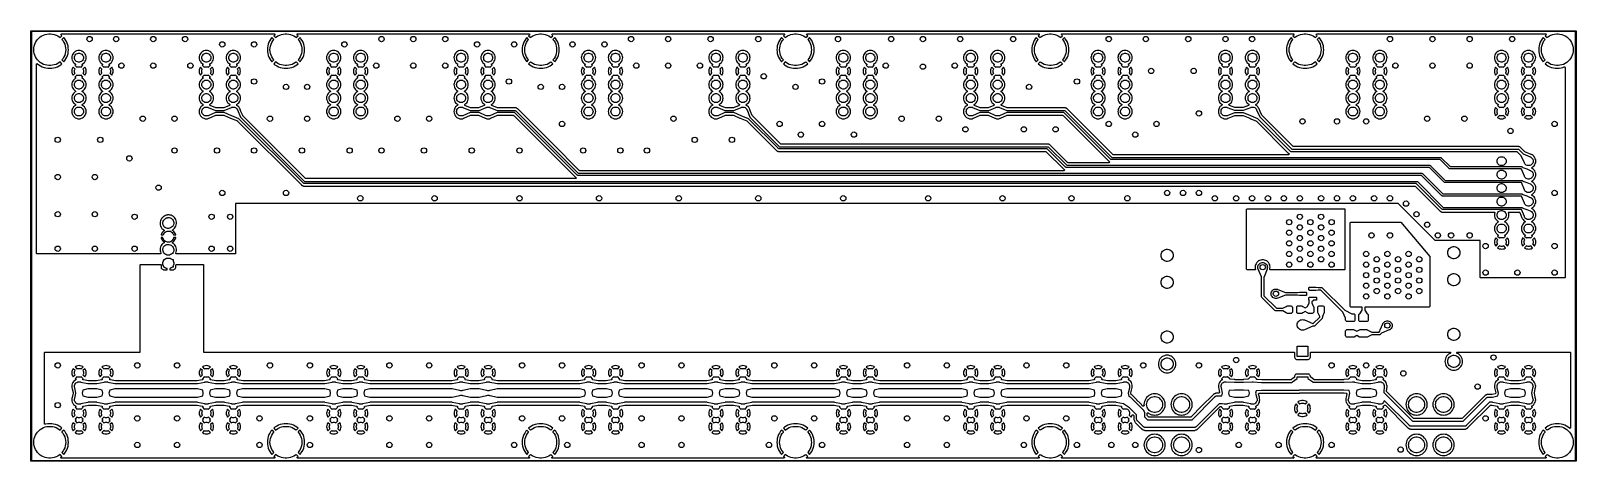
# Model space of a CAD drawing. Extents: x 0.1 to 11.5, y -4.3 to -1.1.
import ezdxf

# ---------------------------------------------------------------- set-up
doc = ezdxf.new("R2010")
doc.units = 0
doc.header["$MEASUREMENT"] = 0
doc.layers.add('BLACK', color=7, linetype='CONTINUOUS')

msp = doc.modelspace()

# ---------------------------------------------------------------- linework, layer by layer
at = {"layer": 'BLACK', "linetype": 'CONTINUOUS'}
for p, q in [((0.077, -1.101), (0.079, -1.1)), ((0.077, -1.102), (0.077, -1.101)), ((0.077, -4.291), (0.077, -1.102)), ((0.079, -1.1), (11.535, -1.1)), ((0.081, -1.104), (0.081, -4.289)), ((11.533, -1.104), (0.081, -1.104)), ((0.135, -1.154), (0.146, -1.145)), ((0.146, -1.145), (0.157, -1.138)), ((0.157, -1.138), (0.17, -1.132)), ((0.17, -1.132), (0.183, -1.127)), ((0.183, -1.127), (0.196, -1.124)), ((0.196, -1.124), (0.21, -1.122)), ((0.21, -1.122), (0.223, -1.122)), ((0.223, -1.122), (0.237, -1.124)), ((0.237, -1.124), (0.25, -1.127)), ((0.25, -1.127), (0.263, -1.132)), ((0.263, -1.132), (0.276, -1.138)), ((0.276, -1.138), (0.287, -1.145)), ((0.287, -1.145), (0.293, -1.15)), ((0.293, -1.15), (0.307, -1.136)), ((0.299, -1.126), (0.3, -1.123)), ((0.299, -1.128), (0.299, -1.126)), ((0.3, -1.131), (0.299, -1.128)), ((0.3, -1.123), (0.303, -1.122)), ((0.307, -1.136), (0.3, -1.131)), ((0.303, -1.122), (0.303, -1.122)), ((0.303, -1.122), (1.882, -1.122)), ((1.885, -1.131), (1.878, -1.136)), ((1.878, -1.136), (1.892, -1.15)), ((1.882, -1.122), (1.884, -1.123)), ((1.884, -1.123), (1.886, -1.125)), ((1.886, -1.128), (1.885, -1.13)), ((1.885, -1.13), (1.885, -1.131)), ((1.886, -1.125), (1.886, -1.128)), ((1.892, -1.15), (1.898, -1.145)), ((1.898, -1.145), (1.909, -1.138)), ((1.909, -1.138), (1.922, -1.132)), ((1.922, -1.132), (1.935, -1.127)), ((1.935, -1.127), (1.948, -1.124)), ((1.948, -1.124), (1.962, -1.122)), ((1.962, -1.122), (1.975, -1.122)), ((1.975, -1.122), (1.989, -1.124)), ((1.989, -1.124), (2.002, -1.127)), ((2.002, -1.127), (2.015, -1.132)), ((2.015, -1.132), (2.028, -1.138)), ((2.028, -1.138), (2.039, -1.145)), ((2.039, -1.145), (2.045, -1.15)), ((2.045, -1.15), (2.059, -1.136)), ((2.051, -1.126), (2.052, -1.123)), ((2.051, -1.128), (2.051, -1.126)), ((2.052, -1.131), (2.051, -1.128)), ((2.052, -1.123), (2.055, -1.122)), ((2.059, -1.136), (2.052, -1.131)), ((2.055, -1.122), (2.055, -1.122)), ((2.055, -1.122), (3.771, -1.122)), ((3.774, -1.131), (3.768, -1.136)), ((3.768, -1.136), (3.782, -1.15)), ((3.771, -1.122), (3.774, -1.123)), ((3.774, -1.123), (3.776, -1.125)), ((3.775, -1.13), (3.774, -1.131)), ((3.776, -1.128), (3.775, -1.13)), ((3.776, -1.125), (3.776, -1.128)), ((3.782, -1.15), (3.788, -1.145)), ((3.788, -1.145), (3.799, -1.138)), ((3.799, -1.138), (3.811, -1.132)), ((3.811, -1.132), (3.824, -1.127)), ((3.824, -1.127), (3.838, -1.124)), ((3.838, -1.124), (3.851, -1.122)), ((3.851, -1.122), (3.865, -1.122)), ((3.865, -1.122), (3.879, -1.124)), ((3.879, -1.124), (3.892, -1.127)), ((3.892, -1.127), (3.905, -1.132)), ((3.905, -1.132), (3.917, -1.138)), ((3.917, -1.138), (3.929, -1.145)), ((3.929, -1.145), (3.934, -1.15)), ((3.934, -1.15), (3.949, -1.136)), ((3.94, -1.126), (3.942, -1.123)), ((3.941, -1.128), (3.94, -1.126)), ((3.942, -1.131), (3.941, -1.128)), ((3.942, -1.123), (3.944, -1.122)), ((3.949, -1.136), (3.942, -1.131)), ((3.944, -1.122), (3.945, -1.122)), ((3.945, -1.122), (5.661, -1.122)), ((5.664, -1.131), (5.658, -1.136)), ((5.658, -1.136), (5.672, -1.15)), ((5.661, -1.122), (5.664, -1.123)), ((5.664, -1.123), (5.666, -1.125)), ((5.665, -1.13), (5.664, -1.131)), ((5.666, -1.128), (5.665, -1.13)), ((5.666, -1.125), (5.666, -1.128)), ((5.672, -1.15), (5.678, -1.145)), ((5.678, -1.145), (5.689, -1.138)), ((5.689, -1.138), (5.701, -1.132)), ((5.701, -1.132), (5.714, -1.127)), ((5.714, -1.127), (5.728, -1.124)), ((5.728, -1.124), (5.741, -1.122)), ((5.741, -1.122), (5.755, -1.122)), ((5.755, -1.122), (5.769, -1.124)), ((5.769, -1.124), (5.782, -1.127)), ((5.782, -1.127), (5.795, -1.132)), ((5.795, -1.132), (5.807, -1.138)), ((5.807, -1.138), (5.819, -1.145)), ((5.819, -1.145), (5.824, -1.15)), ((5.824, -1.15), (5.838, -1.136)), ((5.83, -1.126), (5.832, -1.123)), ((5.83, -1.128), (5.83, -1.126)), ((5.832, -1.131), (5.83, -1.128)), ((5.832, -1.123), (5.834, -1.122)), ((5.838, -1.136), (5.832, -1.131)), ((5.834, -1.122), (5.835, -1.122)), ((5.835, -1.122), (7.551, -1.122)), ((7.554, -1.131), (7.548, -1.136)), ((7.548, -1.136), (7.562, -1.15)), ((7.551, -1.122), (7.554, -1.123)), ((7.554, -1.123), (7.555, -1.125)), ((7.555, -1.13), (7.554, -1.131)), ((7.555, -1.125), (7.556, -1.128)), ((7.556, -1.128), (7.555, -1.13)), ((7.562, -1.15), (7.567, -1.145)), ((7.567, -1.145), (7.579, -1.138)), ((7.579, -1.138), (7.591, -1.132)), ((7.591, -1.132), (7.604, -1.127)), ((7.604, -1.127), (7.617, -1.124)), ((7.617, -1.124), (7.631, -1.122)), ((7.631, -1.122), (7.645, -1.122)), ((7.645, -1.122), (7.658, -1.124)), ((7.658, -1.124), (7.672, -1.127)), ((7.672, -1.127), (7.685, -1.132)), ((7.685, -1.132), (7.697, -1.138)), ((7.697, -1.138), (7.708, -1.145)), ((7.708, -1.145), (7.714, -1.15)), ((7.714, -1.15), (7.728, -1.136)), ((7.72, -1.126), (7.721, -1.123)), ((7.72, -1.128), (7.72, -1.126)), ((7.722, -1.131), (7.72, -1.128)), ((7.721, -1.123), (7.724, -1.122)), ((7.728, -1.136), (7.722, -1.131)), ((7.724, -1.122), (7.725, -1.122)), ((7.725, -1.122), (9.441, -1.122)), ((9.444, -1.131), (9.437, -1.136)), ((9.437, -1.136), (9.451, -1.15)), ((9.441, -1.122), (9.443, -1.123)), ((9.443, -1.123), (9.445, -1.125)), ((9.446, -1.128), (9.444, -1.13)), ((9.444, -1.13), (9.444, -1.131)), ((9.445, -1.125), (9.446, -1.128)), ((9.451, -1.15), (9.457, -1.145)), ((9.457, -1.145), (9.469, -1.138)), ((9.469, -1.138), (9.481, -1.132)), ((9.481, -1.132), (9.494, -1.127)), ((9.494, -1.127), (9.507, -1.124)), ((9.507, -1.124), (9.521, -1.122)), ((9.521, -1.122), (9.534, -1.122)), ((9.534, -1.122), (9.548, -1.124)), ((9.548, -1.124), (9.561, -1.127)), ((9.561, -1.127), (9.574, -1.132)), ((9.574, -1.132), (9.587, -1.138)), ((9.587, -1.138), (9.598, -1.145)), ((9.598, -1.145), (9.604, -1.15)), ((9.604, -1.15), (9.618, -1.136)), ((9.61, -1.126), (9.611, -1.123)), ((9.61, -1.128), (9.61, -1.126)), ((9.611, -1.131), (9.61, -1.128)), ((9.611, -1.123), (9.614, -1.122)), ((9.618, -1.136), (9.611, -1.131)), ((9.614, -1.122), (9.614, -1.122)), ((9.614, -1.122), (11.311, -1.122)), ((11.314, -1.131), (11.307, -1.136)), ((11.307, -1.136), (11.322, -1.15)), ((11.311, -1.122), (11.313, -1.123)), ((11.313, -1.123), (11.315, -1.125)), ((11.316, -1.128), (11.314, -1.13)), ((11.314, -1.13), (11.314, -1.131)), ((11.315, -1.125), (11.316, -1.128)), ((11.322, -1.15), (11.327, -1.145)), ((11.327, -1.145), (11.339, -1.138)), ((11.339, -1.138), (11.351, -1.132)), ((11.351, -1.132), (11.364, -1.127)), ((11.364, -1.127), (11.377, -1.124)), ((11.377, -1.124), (11.391, -1.122)), ((11.391, -1.122), (11.405, -1.122)), ((11.405, -1.122), (11.418, -1.124)), ((11.418, -1.124), (11.432, -1.127)), ((11.432, -1.127), (11.444, -1.132)), ((11.444, -1.132), (11.457, -1.138)), ((11.457, -1.138), (11.468, -1.145)), ((11.468, -1.145), (11.479, -1.154)), ((11.533, -4.289), (11.533, -1.104)), ((11.535, -1.1), (11.537, -1.101)), ((11.537, -1.101), (11.537, -1.102)), ((11.537, -1.102), (11.537, -4.291)), ((0.098, -1.24), (0.099, -1.226)), ((0.099, -1.254), (0.098, -1.24)), ((0.099, -1.226), (0.102, -1.213)), ((0.102, -1.267), (0.099, -1.254)), ((0.102, -1.213), (0.106, -1.2)), ((0.106, -1.2), (0.111, -1.187)), ((0.111, -1.187), (0.118, -1.175)), ((0.118, -1.175), (0.126, -1.164)), ((0.126, -1.164), (0.135, -1.154)), ((0.321, -1.15), (0.307, -1.164)), ((0.307, -1.164), (0.307, -1.164)), ((0.307, -1.164), (0.315, -1.175)), ((0.315, -1.175), (0.322, -1.187)), ((0.328, -1.159), (0.321, -1.15)), ((0.322, -1.187), (0.328, -1.2)), ((0.336, -1.171), (0.328, -1.159)), ((0.328, -1.2), (0.331, -1.213)), ((0.331, -1.213), (0.334, -1.226)), ((0.334, -1.254), (0.331, -1.267)), ((0.334, -1.226), (0.335, -1.24)), ((0.335, -1.24), (0.334, -1.254)), ((0.343, -1.184), (0.336, -1.171)), ((0.348, -1.198), (0.343, -1.184)), ((0.352, -1.211), (0.348, -1.198)), ((0.354, -1.226), (0.352, -1.211)), ((0.352, -1.211), (0.352, -1.211)), ((0.352, -1.269), (0.354, -1.255)), ((0.355, -1.24), (0.354, -1.226)), ((0.354, -1.255), (0.355, -1.24)), ((0.355, -1.24), (0.355, -1.24)), ((0.399, -1.258), (0.392, -1.265)), ((0.406, -1.253), (0.399, -1.258)), ((0.415, -1.249), (0.406, -1.253)), ((0.406, -1.253), (0.406, -1.253)), ((0.424, -1.247), (0.415, -1.249)), ((0.415, -1.249), (0.415, -1.249)), ((0.433, -1.246), (0.424, -1.247)), ((0.424, -1.247), (0.424, -1.247)), ((0.442, -1.247), (0.433, -1.246)), ((0.433, -1.246), (0.433, -1.246)), ((0.451, -1.249), (0.442, -1.247)), ((0.442, -1.247), (0.442, -1.247)), ((0.453, -1.25), (0.451, -1.249)), ((0.451, -1.249), (0.451, -1.249)), ((0.451, -1.249), (0.451, -1.249)), ((0.46, -1.253), (0.453, -1.25)), ((0.467, -1.258), (0.46, -1.253)), ((0.46, -1.253), (0.46, -1.253)), ((0.474, -1.265), (0.467, -1.258)), ((0.467, -1.258), (0.467, -1.258)), ((0.599, -1.258), (0.592, -1.265)), ((0.606, -1.253), (0.599, -1.258)), ((0.615, -1.249), (0.606, -1.253)), ((0.606, -1.253), (0.606, -1.253)), ((0.624, -1.247), (0.615, -1.249)), ((0.615, -1.249), (0.615, -1.249)), ((0.633, -1.246), (0.624, -1.247)), ((0.624, -1.247), (0.624, -1.247)), ((0.642, -1.247), (0.633, -1.246)), ((0.633, -1.246), (0.633, -1.246)), ((0.651, -1.249), (0.642, -1.247)), ((0.642, -1.247), (0.642, -1.247)), ((0.653, -1.25), (0.651, -1.249)), ((0.651, -1.249), (0.651, -1.249)), ((0.651, -1.249), (0.651, -1.249)), ((0.66, -1.253), (0.653, -1.25)), ((0.667, -1.258), (0.66, -1.253)), ((0.66, -1.253), (0.66, -1.253)), ((0.674, -1.265), (0.667, -1.258)), ((0.667, -1.258), (0.667, -1.258)), ((1.344, -1.258), (1.337, -1.265)), ((1.351, -1.253), (1.344, -1.258)), ((1.36, -1.249), (1.351, -1.253)), ((1.351, -1.253), (1.351, -1.253)), ((1.369, -1.247), (1.36, -1.249)), ((1.36, -1.249), (1.36, -1.249)), ((1.378, -1.246), (1.369, -1.247)), ((1.369, -1.247), (1.369, -1.247)), ((1.387, -1.247), (1.378, -1.246)), ((1.378, -1.246), (1.378, -1.246)), ((1.396, -1.249), (1.387, -1.247)), ((1.387, -1.247), (1.387, -1.247)), ((1.398, -1.25), (1.396, -1.249)), ((1.396, -1.249), (1.396, -1.249)), ((1.396, -1.249), (1.396, -1.249)), ((1.405, -1.253), (1.398, -1.25)), ((1.412, -1.258), (1.405, -1.253)), ((1.405, -1.253), (1.405, -1.253)), ((1.419, -1.265), (1.412, -1.258)), ((1.412, -1.258), (1.412, -1.258)), ((1.544, -1.258), (1.537, -1.265)), ((1.551, -1.253), (1.544, -1.258)), ((1.56, -1.249), (1.551, -1.253)), ((1.551, -1.253), (1.551, -1.253)), ((1.569, -1.247), (1.56, -1.249)), ((1.56, -1.249), (1.56, -1.249)), ((1.578, -1.246), (1.569, -1.247)), ((1.569, -1.247), (1.569, -1.247)), ((1.587, -1.247), (1.578, -1.246)), ((1.578, -1.246), (1.578, -1.246)), ((1.596, -1.249), (1.587, -1.247)), ((1.587, -1.247), (1.587, -1.247)), ((1.598, -1.25), (1.596, -1.249)), ((1.596, -1.249), (1.596, -1.249)), ((1.596, -1.249), (1.596, -1.249)), ((1.605, -1.253), (1.598, -1.25)), ((1.612, -1.258), (1.605, -1.253)), ((1.605, -1.253), (1.605, -1.253)), ((1.619, -1.265), (1.612, -1.258)), ((1.612, -1.258), (1.612, -1.258)), ((1.834, -1.211), (1.831, -1.226)), ((1.831, -1.226), (1.831, -1.24)), ((1.831, -1.24), (1.831, -1.24)), ((1.831, -1.24), (1.831, -1.255)), ((1.831, -1.255), (1.834, -1.269)), ((1.837, -1.198), (1.834, -1.211)), ((1.834, -1.211), (1.834, -1.211)), ((1.842, -1.184), (1.837, -1.198)), ((1.849, -1.171), (1.842, -1.184)), ((1.857, -1.159), (1.849, -1.171)), ((1.85, -1.24), (1.851, -1.226)), ((1.851, -1.254), (1.85, -1.24)), ((1.851, -1.226), (1.854, -1.213)), ((1.854, -1.267), (1.851, -1.254)), ((1.854, -1.213), (1.858, -1.2)), ((1.864, -1.15), (1.857, -1.159)), ((1.858, -1.2), (1.863, -1.187)), ((1.863, -1.187), (1.87, -1.175)), ((1.878, -1.164), (1.864, -1.15)), ((1.87, -1.175), (1.878, -1.164)), ((1.878, -1.164), (1.878, -1.164)), ((2.073, -1.15), (2.059, -1.164)), ((2.059, -1.164), (2.059, -1.164)), ((2.059, -1.164), (2.067, -1.175)), ((2.067, -1.175), (2.074, -1.187)), ((2.08, -1.159), (2.073, -1.15)), ((2.074, -1.187), (2.079, -1.2)), ((2.079, -1.2), (2.083, -1.213)), ((2.088, -1.171), (2.08, -1.159)), ((2.083, -1.213), (2.086, -1.226)), ((2.086, -1.254), (2.083, -1.267)), ((2.086, -1.226), (2.087, -1.24)), ((2.087, -1.24), (2.086, -1.254)), ((2.095, -1.184), (2.088, -1.171)), ((2.1, -1.198), (2.095, -1.184)), ((2.103, -1.211), (2.1, -1.198)), ((2.106, -1.226), (2.103, -1.211)), ((2.103, -1.211), (2.103, -1.211)), ((2.103, -1.269), (2.106, -1.255)), ((2.106, -1.24), (2.106, -1.226)), ((2.106, -1.255), (2.106, -1.24)), ((2.106, -1.24), (2.106, -1.24)), ((2.289, -1.258), (2.282, -1.265)), ((2.296, -1.253), (2.289, -1.258)), ((2.305, -1.249), (2.296, -1.253)), ((2.296, -1.253), (2.296, -1.253)), ((2.314, -1.247), (2.305, -1.249)), ((2.305, -1.249), (2.305, -1.249)), ((2.323, -1.246), (2.314, -1.247)), ((2.314, -1.247), (2.314, -1.247)), ((2.332, -1.247), (2.323, -1.246)), ((2.323, -1.246), (2.323, -1.246)), ((2.341, -1.249), (2.332, -1.247)), ((2.332, -1.247), (2.332, -1.247)), ((2.343, -1.25), (2.341, -1.249)), ((2.341, -1.249), (2.341, -1.249)), ((2.341, -1.249), (2.341, -1.249)), ((2.35, -1.253), (2.343, -1.25)), ((2.357, -1.258), (2.35, -1.253)), ((2.35, -1.253), (2.35, -1.253)), ((2.364, -1.265), (2.357, -1.258)), ((2.357, -1.258), (2.357, -1.258)), ((2.489, -1.258), (2.482, -1.265)), ((2.496, -1.253), (2.489, -1.258)), ((2.505, -1.249), (2.496, -1.253)), ((2.496, -1.253), (2.496, -1.253)), ((2.514, -1.247), (2.505, -1.249)), ((2.505, -1.249), (2.505, -1.249)), ((2.523, -1.246), (2.514, -1.247)), ((2.514, -1.247), (2.514, -1.247)), ((2.532, -1.247), (2.523, -1.246)), ((2.523, -1.246), (2.523, -1.246)), ((2.541, -1.249), (2.532, -1.247)), ((2.532, -1.247), (2.532, -1.247)), ((2.543, -1.25), (2.541, -1.249)), ((2.541, -1.249), (2.541, -1.249)), ((2.541, -1.249), (2.541, -1.249)), ((2.55, -1.253), (2.543, -1.25)), ((2.557, -1.258), (2.55, -1.253)), ((2.55, -1.253), (2.55, -1.253)), ((2.564, -1.265), (2.557, -1.258)), ((2.557, -1.258), (2.557, -1.258)), ((3.233, -1.258), (3.227, -1.265)), ((3.241, -1.253), (3.233, -1.258)), ((3.249, -1.249), (3.241, -1.253)), ((3.241, -1.253), (3.241, -1.253)), ((3.258, -1.247), (3.249, -1.249)), ((3.249, -1.249), (3.249, -1.249)), ((3.268, -1.246), (3.258, -1.247)), ((3.258, -1.247), (3.258, -1.247)), ((3.277, -1.247), (3.268, -1.246)), ((3.268, -1.246), (3.268, -1.246)), ((3.286, -1.249), (3.277, -1.247)), ((3.277, -1.247), (3.277, -1.247)), ((3.288, -1.25), (3.286, -1.249)), ((3.286, -1.249), (3.286, -1.249)), ((3.286, -1.249), (3.286, -1.249)), ((3.294, -1.253), (3.288, -1.25)), ((3.302, -1.258), (3.294, -1.253)), ((3.294, -1.253), (3.294, -1.253)), ((3.309, -1.265), (3.302, -1.258)), ((3.302, -1.258), (3.302, -1.258)), ((3.433, -1.258), (3.427, -1.265)), ((3.441, -1.253), (3.433, -1.258)), ((3.449, -1.249), (3.441, -1.253)), ((3.441, -1.253), (3.441, -1.253)), ((3.458, -1.247), (3.449, -1.249)), ((3.449, -1.249), (3.449, -1.249)), ((3.468, -1.246), (3.458, -1.247)), ((3.458, -1.247), (3.458, -1.247)), ((3.477, -1.247), (3.468, -1.246)), ((3.468, -1.246), (3.468, -1.246)), ((3.486, -1.249), (3.477, -1.247)), ((3.477, -1.247), (3.477, -1.247)), ((3.488, -1.25), (3.486, -1.249)), ((3.486, -1.249), (3.486, -1.249)), ((3.486, -1.249), (3.486, -1.249)), ((3.494, -1.253), (3.488, -1.25)), ((3.502, -1.258), (3.494, -1.253)), ((3.494, -1.253), (3.494, -1.253)), ((3.509, -1.265), (3.502, -1.258)), ((3.502, -1.258), (3.502, -1.258)), ((3.721, -1.226), (3.72, -1.24)), ((3.72, -1.24), (3.72, -1.24)), ((3.72, -1.24), (3.721, -1.255)), ((3.723, -1.211), (3.721, -1.226)), ((3.721, -1.255), (3.723, -1.269)), ((3.727, -1.198), (3.723, -1.211)), ((3.723, -1.211), (3.723, -1.211)), ((3.732, -1.184), (3.727, -1.198)), ((3.739, -1.171), (3.732, -1.184)), ((3.747, -1.159), (3.739, -1.171)), ((3.74, -1.24), (3.741, -1.226)), ((3.741, -1.254), (3.74, -1.24)), ((3.741, -1.226), (3.743, -1.213)), ((3.743, -1.267), (3.741, -1.254)), ((3.743, -1.213), (3.747, -1.2)), ((3.754, -1.15), (3.747, -1.159)), ((3.747, -1.2), (3.753, -1.187)), ((3.753, -1.187), (3.76, -1.175)), ((3.768, -1.164), (3.754, -1.15)), ((3.76, -1.175), (3.768, -1.164)), ((3.768, -1.164), (3.768, -1.164)), ((3.962, -1.15), (3.948, -1.164)), ((3.948, -1.164), (3.949, -1.164)), ((3.949, -1.164), (3.957, -1.175)), ((3.957, -1.175), (3.964, -1.187)), ((3.97, -1.159), (3.962, -1.15)), ((3.964, -1.187), (3.969, -1.2)), ((3.969, -1.2), (3.973, -1.213)), ((3.978, -1.171), (3.97, -1.159)), ((3.973, -1.213), (3.976, -1.226)), ((3.976, -1.254), (3.973, -1.267)), ((3.976, -1.226), (3.976, -1.24)), ((3.976, -1.24), (3.976, -1.254)), ((3.984, -1.184), (3.978, -1.171)), ((3.989, -1.198), (3.984, -1.184)), ((3.993, -1.211), (3.989, -1.198)), ((3.995, -1.226), (3.993, -1.211)), ((3.993, -1.211), (3.993, -1.211)), ((3.993, -1.269), (3.995, -1.255)), ((3.996, -1.24), (3.995, -1.226)), ((3.995, -1.255), (3.996, -1.24)), ((3.996, -1.24), (3.996, -1.24)), ((4.178, -1.258), (4.172, -1.265)), ((4.186, -1.253), (4.178, -1.258)), ((4.194, -1.249), (4.186, -1.253)), ((4.186, -1.253), (4.186, -1.253)), ((4.203, -1.247), (4.194, -1.249)), ((4.194, -1.249), (4.194, -1.249)), ((4.213, -1.246), (4.203, -1.247)), ((4.203, -1.247), (4.203, -1.247)), ((4.222, -1.247), (4.213, -1.246)), ((4.213, -1.246), (4.213, -1.246)), ((4.231, -1.249), (4.222, -1.247)), ((4.222, -1.247), (4.222, -1.247)), ((4.233, -1.25), (4.231, -1.249)), ((4.231, -1.249), (4.231, -1.249)), ((4.231, -1.249), (4.231, -1.249)), ((4.239, -1.253), (4.233, -1.25)), ((4.247, -1.258), (4.239, -1.253)), ((4.239, -1.253), (4.239, -1.253)), ((4.253, -1.265), (4.247, -1.258)), ((4.247, -1.258), (4.247, -1.258)), ((4.378, -1.258), (4.372, -1.265)), ((4.386, -1.253), (4.378, -1.258)), ((4.394, -1.249), (4.386, -1.253)), ((4.386, -1.253), (4.386, -1.253)), ((4.403, -1.247), (4.394, -1.249)), ((4.394, -1.249), (4.394, -1.249)), ((4.413, -1.246), (4.403, -1.247)), ((4.403, -1.247), (4.403, -1.247)), ((4.422, -1.247), (4.413, -1.246)), ((4.413, -1.246), (4.413, -1.246)), ((4.431, -1.249), (4.422, -1.247)), ((4.422, -1.247), (4.422, -1.247)), ((4.433, -1.25), (4.431, -1.249)), ((4.431, -1.249), (4.431, -1.249)), ((4.431, -1.249), (4.431, -1.249)), ((4.439, -1.253), (4.433, -1.25)), ((4.447, -1.258), (4.439, -1.253)), ((4.439, -1.253), (4.439, -1.253)), ((4.453, -1.265), (4.447, -1.258)), ((4.447, -1.258), (4.447, -1.258)), ((5.123, -1.258), (5.117, -1.265)), ((5.131, -1.253), (5.123, -1.258)), ((5.139, -1.249), (5.131, -1.253)), ((5.131, -1.253), (5.131, -1.253)), ((5.148, -1.247), (5.139, -1.249)), ((5.139, -1.249), (5.139, -1.249)), ((5.157, -1.246), (5.148, -1.247)), ((5.148, -1.247), (5.148, -1.247)), ((5.167, -1.247), (5.157, -1.246)), ((5.157, -1.246), (5.157, -1.246)), ((5.176, -1.249), (5.167, -1.247)), ((5.167, -1.247), (5.167, -1.247)), ((5.178, -1.25), (5.176, -1.249)), ((5.176, -1.249), (5.176, -1.249)), ((5.176, -1.249), (5.176, -1.249)), ((5.184, -1.253), (5.178, -1.25)), ((5.192, -1.258), (5.184, -1.253)), ((5.184, -1.253), (5.184, -1.253)), ((5.198, -1.265), (5.192, -1.258)), ((5.192, -1.258), (5.192, -1.258)), ((5.323, -1.258), (5.317, -1.265)), ((5.331, -1.253), (5.323, -1.258)), ((5.339, -1.249), (5.331, -1.253)), ((5.331, -1.253), (5.331, -1.253)), ((5.348, -1.247), (5.339, -1.249)), ((5.339, -1.249), (5.339, -1.249)), ((5.357, -1.246), (5.348, -1.247)), ((5.348, -1.247), (5.348, -1.247)), ((5.367, -1.247), (5.357, -1.246)), ((5.357, -1.246), (5.357, -1.246)), ((5.376, -1.249), (5.367, -1.247)), ((5.367, -1.247), (5.367, -1.247)), ((5.378, -1.25), (5.376, -1.249)), ((5.376, -1.249), (5.376, -1.249)), ((5.376, -1.249), (5.376, -1.249)), ((5.384, -1.253), (5.378, -1.25)), ((5.392, -1.258), (5.384, -1.253)), ((5.384, -1.253), (5.384, -1.253)), ((5.398, -1.265), (5.392, -1.258)), ((5.392, -1.258), (5.392, -1.258)), ((5.611, -1.226), (5.61, -1.24)), ((5.61, -1.24), (5.61, -1.24)), ((5.61, -1.24), (5.611, -1.255)), ((5.613, -1.211), (5.611, -1.226)), ((5.611, -1.255), (5.613, -1.269)), ((5.617, -1.198), (5.613, -1.211)), ((5.613, -1.211), (5.613, -1.211)), ((5.622, -1.184), (5.617, -1.198)), ((5.629, -1.171), (5.622, -1.184)), ((5.636, -1.159), (5.629, -1.171)), ((5.63, -1.24), (5.631, -1.226)), ((5.631, -1.254), (5.63, -1.24)), ((5.631, -1.226), (5.633, -1.213)), ((5.633, -1.267), (5.631, -1.254)), ((5.633, -1.213), (5.637, -1.2)), ((5.644, -1.15), (5.636, -1.159)), ((5.637, -1.2), (5.642, -1.187)), ((5.642, -1.187), (5.649, -1.175)), ((5.658, -1.164), (5.644, -1.15)), ((5.649, -1.175), (5.658, -1.164)), ((5.658, -1.164), (5.658, -1.164)), ((5.852, -1.15), (5.838, -1.164)), ((5.838, -1.164), (5.839, -1.164)), ((5.839, -1.164), (5.847, -1.175)), ((5.847, -1.175), (5.854, -1.187)), ((5.86, -1.159), (5.852, -1.15)), ((5.854, -1.187), (5.859, -1.2)), ((5.859, -1.2), (5.863, -1.213)), ((5.868, -1.171), (5.86, -1.159)), ((5.863, -1.213), (5.865, -1.226)), ((5.865, -1.254), (5.863, -1.267)), ((5.865, -1.226), (5.866, -1.24)), ((5.866, -1.24), (5.865, -1.254)), ((5.874, -1.184), (5.868, -1.171)), ((5.879, -1.198), (5.874, -1.184)), ((5.883, -1.211), (5.879, -1.198)), ((5.885, -1.226), (5.883, -1.211)), ((5.883, -1.211), (5.883, -1.211)), ((5.883, -1.269), (5.885, -1.255)), ((5.886, -1.24), (5.885, -1.226)), ((5.885, -1.255), (5.886, -1.24)), ((5.886, -1.24), (5.886, -1.24)), ((6.068, -1.258), (6.061, -1.265)), ((6.076, -1.253), (6.068, -1.258)), ((6.084, -1.249), (6.076, -1.253)), ((6.076, -1.253), (6.076, -1.253)), ((6.093, -1.247), (6.084, -1.249)), ((6.084, -1.249), (6.084, -1.249)), ((6.102, -1.246), (6.093, -1.247)), ((6.093, -1.247), (6.093, -1.247)), ((6.112, -1.247), (6.102, -1.246)), ((6.102, -1.246), (6.102, -1.246)), ((6.121, -1.249), (6.112, -1.247)), ((6.112, -1.247), (6.112, -1.247)), ((6.123, -1.25), (6.121, -1.249)), ((6.121, -1.249), (6.121, -1.249)), ((6.121, -1.249), (6.121, -1.249)), ((6.129, -1.253), (6.123, -1.25)), ((6.137, -1.258), (6.129, -1.253)), ((6.129, -1.253), (6.129, -1.253)), ((6.143, -1.265), (6.137, -1.258)), ((6.137, -1.258), (6.137, -1.258)), ((6.268, -1.258), (6.261, -1.265)), ((6.276, -1.253), (6.268, -1.258)), ((6.284, -1.249), (6.276, -1.253)), ((6.276, -1.253), (6.276, -1.253)), ((6.293, -1.247), (6.284, -1.249)), ((6.284, -1.249), (6.284, -1.249)), ((6.302, -1.246), (6.293, -1.247)), ((6.293, -1.247), (6.293, -1.247)), ((6.312, -1.247), (6.302, -1.246)), ((6.302, -1.246), (6.302, -1.246)), ((6.321, -1.249), (6.312, -1.247)), ((6.312, -1.247), (6.312, -1.247)), ((6.323, -1.25), (6.321, -1.249)), ((6.321, -1.249), (6.321, -1.249)), ((6.321, -1.249), (6.321, -1.249)), ((6.329, -1.253), (6.323, -1.25)), ((6.337, -1.258), (6.329, -1.253)), ((6.329, -1.253), (6.329, -1.253)), ((6.343, -1.265), (6.337, -1.258)), ((6.337, -1.258), (6.337, -1.258)), ((7.013, -1.258), (7.006, -1.265)), ((7.021, -1.253), (7.013, -1.258)), ((7.029, -1.249), (7.021, -1.253)), ((7.021, -1.253), (7.021, -1.253)), ((7.038, -1.247), (7.029, -1.249)), ((7.029, -1.249), (7.029, -1.249)), ((7.047, -1.246), (7.038, -1.247)), ((7.038, -1.247), (7.038, -1.247)), ((7.057, -1.247), (7.047, -1.246)), ((7.047, -1.246), (7.047, -1.246)), ((7.065, -1.249), (7.057, -1.247)), ((7.057, -1.247), (7.057, -1.247)), ((7.068, -1.25), (7.065, -1.249)), ((7.065, -1.249), (7.065, -1.249)), ((7.065, -1.249), (7.065, -1.249)), ((7.074, -1.253), (7.068, -1.25)), ((7.082, -1.258), (7.074, -1.253)), ((7.074, -1.253), (7.074, -1.253)), ((7.088, -1.265), (7.082, -1.258)), ((7.082, -1.258), (7.082, -1.258)), ((7.213, -1.258), (7.206, -1.265)), ((7.221, -1.253), (7.213, -1.258)), ((7.229, -1.249), (7.221, -1.253)), ((7.221, -1.253), (7.221, -1.253)), ((7.238, -1.247), (7.229, -1.249)), ((7.229, -1.249), (7.229, -1.249)), ((7.247, -1.246), (7.238, -1.247)), ((7.238, -1.247), (7.238, -1.247)), ((7.257, -1.247), (7.247, -1.246)), ((7.247, -1.246), (7.247, -1.246)), ((7.265, -1.249), (7.257, -1.247)), ((7.257, -1.247), (7.257, -1.247)), ((7.268, -1.25), (7.265, -1.249)), ((7.265, -1.249), (7.265, -1.249)), ((7.265, -1.249), (7.265, -1.249)), ((7.274, -1.253), (7.268, -1.25)), ((7.282, -1.258), (7.274, -1.253)), ((7.274, -1.253), (7.274, -1.253)), ((7.288, -1.265), (7.282, -1.258)), ((7.282, -1.258), (7.282, -1.258)), ((7.501, -1.226), (7.5, -1.24)), ((7.5, -1.24), (7.5, -1.24)), ((7.5, -1.24), (7.501, -1.255)), ((7.503, -1.211), (7.501, -1.226)), ((7.501, -1.255), (7.503, -1.269)), ((7.507, -1.198), (7.503, -1.211)), ((7.503, -1.211), (7.503, -1.211)), ((7.512, -1.184), (7.507, -1.198)), ((7.518, -1.171), (7.512, -1.184)), ((7.526, -1.159), (7.518, -1.171)), ((7.52, -1.226), (7.523, -1.213)), ((7.52, -1.24), (7.52, -1.226)), ((7.52, -1.254), (7.52, -1.24)), ((7.523, -1.267), (7.52, -1.254)), ((7.523, -1.213), (7.527, -1.2)), ((7.534, -1.15), (7.526, -1.159)), ((7.527, -1.2), (7.532, -1.187)), ((7.532, -1.187), (7.539, -1.175)), ((7.548, -1.164), (7.534, -1.15)), ((7.539, -1.175), (7.547, -1.164)), ((7.547, -1.164), (7.548, -1.164)), ((7.742, -1.15), (7.728, -1.164)), ((7.728, -1.164), (7.728, -1.164)), ((7.728, -1.164), (7.736, -1.175)), ((7.736, -1.175), (7.743, -1.187)), ((7.749, -1.159), (7.742, -1.15)), ((7.743, -1.187), (7.749, -1.2)), ((7.757, -1.171), (7.749, -1.159)), ((7.749, -1.2), (7.753, -1.213)), ((7.753, -1.213), (7.755, -1.226)), ((7.755, -1.254), (7.753, -1.267)), ((7.755, -1.226), (7.756, -1.24)), ((7.756, -1.24), (7.755, -1.254)), ((7.764, -1.184), (7.757, -1.171)), ((7.769, -1.198), (7.764, -1.184)), ((7.773, -1.211), (7.769, -1.198)), ((7.775, -1.226), (7.773, -1.211)), ((7.773, -1.211), (7.773, -1.211)), ((7.773, -1.269), (7.775, -1.255)), ((7.776, -1.24), (7.775, -1.226)), ((7.775, -1.255), (7.776, -1.24)), ((7.776, -1.24), (7.776, -1.24)), ((7.958, -1.258), (7.951, -1.265)), ((7.965, -1.253), (7.958, -1.258)), ((7.974, -1.249), (7.965, -1.253)), ((7.965, -1.253), (7.965, -1.253)), ((7.983, -1.247), (7.974, -1.249)), ((7.974, -1.249), (7.974, -1.249)), ((7.992, -1.246), (7.983, -1.247)), ((7.983, -1.247), (7.983, -1.247)), ((8.001, -1.247), (7.992, -1.246)), ((7.992, -1.246), (7.992, -1.246)), ((8.01, -1.249), (8.001, -1.247)), ((8.001, -1.247), (8.001, -1.247)), ((8.012, -1.25), (8.01, -1.249)), ((8.01, -1.249), (8.01, -1.249)), ((8.01, -1.249), (8.01, -1.249)), ((8.019, -1.253), (8.012, -1.25)), ((8.026, -1.258), (8.019, -1.253)), ((8.019, -1.253), (8.019, -1.253)), ((8.033, -1.265), (8.026, -1.258)), ((8.026, -1.258), (8.026, -1.258)), ((8.158, -1.258), (8.151, -1.265)), ((8.165, -1.253), (8.158, -1.258)), ((8.174, -1.249), (8.165, -1.253)), ((8.165, -1.253), (8.165, -1.253)), ((8.183, -1.247), (8.174, -1.249)), ((8.174, -1.249), (8.174, -1.249)), ((8.192, -1.246), (8.183, -1.247)), ((8.183, -1.247), (8.183, -1.247)), ((8.201, -1.247), (8.192, -1.246)), ((8.192, -1.246), (8.192, -1.246)), ((8.21, -1.249), (8.201, -1.247)), ((8.201, -1.247), (8.201, -1.247)), ((8.212, -1.25), (8.21, -1.249)), ((8.21, -1.249), (8.21, -1.249)), ((8.21, -1.249), (8.21, -1.249)), ((8.219, -1.253), (8.212, -1.25)), ((8.226, -1.258), (8.219, -1.253)), ((8.219, -1.253), (8.219, -1.253)), ((8.233, -1.265), (8.226, -1.258)), ((8.226, -1.258), (8.226, -1.258)), ((8.903, -1.258), (8.896, -1.265)), ((8.91, -1.253), (8.903, -1.258)), ((8.919, -1.249), (8.91, -1.253)), ((8.91, -1.253), (8.91, -1.253)), ((8.928, -1.247), (8.919, -1.249)), ((8.919, -1.249), (8.919, -1.249)), ((8.937, -1.246), (8.928, -1.247)), ((8.928, -1.247), (8.928, -1.247)), ((8.946, -1.247), (8.937, -1.246)), ((8.937, -1.246), (8.937, -1.246)), ((8.955, -1.249), (8.946, -1.247)), ((8.946, -1.247), (8.946, -1.247)), ((8.957, -1.25), (8.955, -1.249)), ((8.955, -1.249), (8.955, -1.249)), ((8.955, -1.249), (8.955, -1.249)), ((8.964, -1.253), (8.957, -1.25)), ((8.971, -1.258), (8.964, -1.253)), ((8.964, -1.253), (8.964, -1.253)), ((8.978, -1.265), (8.971, -1.258)), ((8.971, -1.258), (8.971, -1.258)), ((9.103, -1.258), (9.096, -1.265)), ((9.11, -1.253), (9.103, -1.258)), ((9.119, -1.249), (9.11, -1.253)), ((9.11, -1.253), (9.11, -1.253)), ((9.128, -1.247), (9.119, -1.249)), ((9.119, -1.249), (9.119, -1.249)), ((9.137, -1.246), (9.128, -1.247)), ((9.128, -1.247), (9.128, -1.247)), ((9.146, -1.247), (9.137, -1.246)), ((9.137, -1.246), (9.137, -1.246)), ((9.155, -1.249), (9.146, -1.247)), ((9.146, -1.247), (9.146, -1.247)), ((9.157, -1.25), (9.155, -1.249)), ((9.155, -1.249), (9.155, -1.249)), ((9.155, -1.249), (9.155, -1.249)), ((9.164, -1.253), (9.157, -1.25)), ((9.171, -1.258), (9.164, -1.253)), ((9.164, -1.253), (9.164, -1.253)), ((9.178, -1.265), (9.171, -1.258)), ((9.171, -1.258), (9.171, -1.258)), ((9.393, -1.211), (9.39, -1.226)), ((9.39, -1.226), (9.39, -1.24)), ((9.39, -1.24), (9.39, -1.24)), ((9.39, -1.24), (9.39, -1.255)), ((9.39, -1.255), (9.393, -1.269)), ((9.396, -1.198), (9.393, -1.211)), ((9.393, -1.211), (9.393, -1.211)), ((9.402, -1.184), (9.396, -1.198)), ((9.408, -1.171), (9.402, -1.184)), ((9.416, -1.159), (9.408, -1.171)), ((9.409, -1.24), (9.41, -1.226)), ((9.41, -1.254), (9.409, -1.24)), ((9.41, -1.226), (9.413, -1.213)), ((9.413, -1.267), (9.41, -1.254)), ((9.413, -1.213), (9.417, -1.2)), ((9.423, -1.15), (9.416, -1.159)), ((9.417, -1.2), (9.422, -1.187)), ((9.422, -1.187), (9.429, -1.175)), ((9.437, -1.164), (9.423, -1.15)), ((9.429, -1.175), (9.437, -1.164)), ((9.437, -1.164), (9.437, -1.164)), ((9.632, -1.15), (9.618, -1.164)), ((9.618, -1.164), (9.618, -1.164)), ((9.618, -1.164), (9.626, -1.175)), ((9.626, -1.175), (9.633, -1.187)), ((9.639, -1.159), (9.632, -1.15)), ((9.633, -1.187), (9.639, -1.2)), ((9.647, -1.171), (9.639, -1.159)), ((9.639, -1.2), (9.642, -1.213)), ((9.642, -1.213), (9.645, -1.226)), ((9.645, -1.254), (9.642, -1.267)), ((9.645, -1.226), (9.646, -1.24)), ((9.646, -1.24), (9.645, -1.254)), ((9.654, -1.184), (9.647, -1.171)), ((9.659, -1.198), (9.654, -1.184)), ((9.663, -1.211), (9.659, -1.198)), ((9.665, -1.226), (9.663, -1.211)), ((9.663, -1.211), (9.663, -1.211)), ((9.663, -1.269), (9.665, -1.255)), ((9.666, -1.24), (9.665, -1.226)), ((9.665, -1.255), (9.666, -1.24)), ((9.666, -1.24), (9.666, -1.24)), ((9.848, -1.258), (9.841, -1.265)), ((9.855, -1.253), (9.848, -1.258)), ((9.864, -1.249), (9.855, -1.253)), ((9.855, -1.253), (9.855, -1.253)), ((9.873, -1.247), (9.864, -1.249)), ((9.864, -1.249), (9.864, -1.249)), ((9.882, -1.246), (9.873, -1.247)), ((9.873, -1.247), (9.873, -1.247)), ((9.891, -1.247), (9.882, -1.246)), ((9.882, -1.246), (9.882, -1.246)), ((9.9, -1.249), (9.891, -1.247)), ((9.891, -1.247), (9.891, -1.247)), ((9.902, -1.25), (9.9, -1.249)), ((9.9, -1.249), (9.9, -1.249)), ((9.9, -1.249), (9.9, -1.249)), ((9.909, -1.253), (9.902, -1.25)), ((9.916, -1.258), (9.909, -1.253)), ((9.909, -1.253), (9.909, -1.253)), ((9.923, -1.265), (9.916, -1.258)), ((9.916, -1.258), (9.916, -1.258)), ((10.048, -1.258), (10.041, -1.265)), ((10.055, -1.253), (10.048, -1.258)), ((10.064, -1.249), (10.055, -1.253)), ((10.055, -1.253), (10.055, -1.253)), ((10.073, -1.247), (10.064, -1.249)), ((10.064, -1.249), (10.064, -1.249)), ((10.082, -1.246), (10.073, -1.247)), ((10.073, -1.247), (10.073, -1.247)), ((10.091, -1.247), (10.082, -1.246)), ((10.082, -1.246), (10.082, -1.246)), ((10.1, -1.249), (10.091, -1.247)), ((10.091, -1.247), (10.091, -1.247)), ((10.102, -1.25), (10.1, -1.249)), ((10.1, -1.249), (10.1, -1.249)), ((10.1, -1.249), (10.1, -1.249)), ((10.109, -1.253), (10.102, -1.25)), ((10.116, -1.258), (10.109, -1.253)), ((10.109, -1.253), (10.109, -1.253)), ((10.123, -1.265), (10.116, -1.258)), ((10.116, -1.258), (10.116, -1.258)), ((10.95, -1.258), (10.943, -1.265)), ((10.958, -1.253), (10.95, -1.258)), ((10.966, -1.249), (10.958, -1.253)), ((10.958, -1.253), (10.958, -1.253)), ((10.975, -1.247), (10.966, -1.249)), ((10.966, -1.249), (10.966, -1.249)), ((10.984, -1.246), (10.975, -1.247)), ((10.975, -1.247), (10.975, -1.247)), ((10.994, -1.247), (10.984, -1.246)), ((10.984, -1.246), (10.984, -1.246)), ((11.002, -1.249), (10.994, -1.247)), ((10.994, -1.247), (10.994, -1.247)), ((11.005, -1.25), (11.002, -1.249)), ((11.002, -1.249), (11.002, -1.249)), ((11.002, -1.249), (11.002, -1.249)), ((11.011, -1.253), (11.005, -1.25)), ((11.019, -1.258), (11.011, -1.253)), ((11.011, -1.253), (11.011, -1.253)), ((11.025, -1.265), (11.019, -1.258)), ((11.019, -1.258), (11.019, -1.258)), ((11.15, -1.258), (11.143, -1.265)), ((11.158, -1.253), (11.15, -1.258)), ((11.166, -1.249), (11.158, -1.253)), ((11.158, -1.253), (11.158, -1.253)), ((11.175, -1.247), (11.166, -1.249)), ((11.166, -1.249), (11.166, -1.249)), ((11.184, -1.246), (11.175, -1.247)), ((11.175, -1.247), (11.175, -1.247)), ((11.194, -1.247), (11.184, -1.246)), ((11.184, -1.246), (11.184, -1.246)), ((11.202, -1.249), (11.194, -1.247)), ((11.194, -1.247), (11.194, -1.247)), ((11.205, -1.25), (11.202, -1.249)), ((11.202, -1.249), (11.202, -1.249)), ((11.202, -1.249), (11.202, -1.249)), ((11.211, -1.253), (11.205, -1.25)), ((11.219, -1.258), (11.211, -1.253)), ((11.211, -1.253), (11.211, -1.253)), ((11.225, -1.265), (11.219, -1.258)), ((11.219, -1.258), (11.219, -1.258)), ((11.263, -1.211), (11.26, -1.226)), ((11.26, -1.226), (11.26, -1.24)), ((11.26, -1.24), (11.26, -1.24)), ((11.26, -1.24), (11.26, -1.255)), ((11.26, -1.255), (11.263, -1.269)), ((11.266, -1.198), (11.263, -1.211)), ((11.263, -1.211), (11.263, -1.211)), ((11.272, -1.184), (11.266, -1.198)), ((11.278, -1.171), (11.272, -1.184)), ((11.286, -1.159), (11.278, -1.171)), ((11.28, -1.226), (11.283, -1.213)), ((11.28, -1.24), (11.28, -1.226)), ((11.28, -1.254), (11.28, -1.24)), ((11.283, -1.267), (11.28, -1.254)), ((11.283, -1.213), (11.287, -1.2)), ((11.293, -1.15), (11.286, -1.159)), ((11.287, -1.2), (11.292, -1.187)), ((11.292, -1.187), (11.299, -1.175)), ((11.307, -1.164), (11.293, -1.15)), ((11.299, -1.175), (11.307, -1.164)), ((11.307, -1.164), (11.307, -1.164)), ((11.479, -1.154), (11.488, -1.164)), ((11.488, -1.164), (11.496, -1.175)), ((11.496, -1.175), (11.503, -1.187)), ((11.503, -1.187), (11.509, -1.2)), ((11.509, -1.2), (11.513, -1.213)), ((11.513, -1.213), (11.515, -1.226)), ((11.515, -1.254), (11.513, -1.267)), ((11.515, -1.226), (11.516, -1.24)), ((11.516, -1.24), (11.515, -1.254)), ((0.106, -1.281), (0.102, -1.267)), ((0.111, -1.293), (0.106, -1.281)), ((0.118, -1.305), (0.111, -1.293)), ((0.126, -1.316), (0.118, -1.305)), ((0.118, -1.348), (0.119, -1.345)), ((0.118, -1.699), (0.118, -1.348)), ((0.119, -1.345), (0.121, -1.344)), ((0.121, -1.344), (0.124, -1.343)), ((0.124, -1.343), (0.126, -1.344)), ((0.135, -1.326), (0.126, -1.316)), ((0.126, -1.344), (0.135, -1.352)), ((0.146, -1.335), (0.135, -1.326)), ((0.135, -1.352), (0.148, -1.36)), ((0.157, -1.342), (0.146, -1.335)), ((0.148, -1.36), (0.16, -1.366)), ((0.17, -1.349), (0.157, -1.342)), ((0.16, -1.366), (0.174, -1.371)), ((0.183, -1.353), (0.17, -1.349)), ((0.174, -1.371), (0.188, -1.375)), ((0.196, -1.356), (0.183, -1.353)), ((0.188, -1.375), (0.202, -1.377)), ((0.21, -1.358), (0.196, -1.356)), ((0.223, -1.358), (0.21, -1.358)), ((0.237, -1.356), (0.223, -1.358)), ((0.231, -1.377), (0.245, -1.375)), ((0.25, -1.353), (0.237, -1.356)), ((0.245, -1.375), (0.259, -1.371)), ((0.245, -1.375), (0.245, -1.375)), ((0.263, -1.349), (0.25, -1.353)), ((0.259, -1.371), (0.273, -1.366)), ((0.276, -1.342), (0.263, -1.349)), ((0.273, -1.366), (0.286, -1.36)), ((0.287, -1.335), (0.276, -1.342)), ((0.286, -1.36), (0.298, -1.352)), ((0.293, -1.33), (0.287, -1.335)), ((0.307, -1.344), (0.293, -1.33)), ((0.298, -1.352), (0.307, -1.344)), ((0.315, -1.305), (0.307, -1.316)), ((0.307, -1.316), (0.307, -1.316)), ((0.307, -1.316), (0.321, -1.33)), ((0.322, -1.293), (0.315, -1.305)), ((0.321, -1.33), (0.328, -1.321)), ((0.321, -1.33), (0.321, -1.33)), ((0.328, -1.281), (0.322, -1.293)), ((0.331, -1.267), (0.328, -1.281)), ((0.328, -1.321), (0.336, -1.309)), ((0.336, -1.309), (0.343, -1.296)), ((0.343, -1.296), (0.348, -1.283)), ((0.348, -1.283), (0.352, -1.269)), ((0.352, -1.269), (0.352, -1.269)), ((0.381, -1.29), (0.38, -1.299)), ((0.38, -1.299), (0.38, -1.299)), ((0.38, -1.299), (0.381, -1.308)), ((0.383, -1.281), (0.381, -1.29)), ((0.381, -1.29), (0.381, -1.29)), ((0.381, -1.308), (0.381, -1.308)), ((0.381, -1.308), (0.383, -1.317)), ((0.387, -1.273), (0.383, -1.281)), ((0.383, -1.281), (0.383, -1.281)), ((0.383, -1.317), (0.383, -1.317)), ((0.383, -1.317), (0.383, -1.317)), ((0.383, -1.317), (0.385, -1.321)), ((0.387, -1.373), (0.383, -1.381)), ((0.385, -1.321), (0.387, -1.326)), ((0.392, -1.265), (0.387, -1.273)), ((0.387, -1.273), (0.387, -1.273)), ((0.387, -1.326), (0.387, -1.326)), ((0.387, -1.326), (0.391, -1.332)), ((0.389, -1.369), (0.387, -1.373)), ((0.404, -1.384), (0.389, -1.369)), ((0.391, -1.332), (0.392, -1.334)), ((0.392, -1.334), (0.399, -1.34)), ((0.399, -1.34), (0.406, -1.345)), ((0.4, -1.292), (0.402, -1.286)), ((0.4, -1.299), (0.4, -1.292)), ((0.4, -1.306), (0.4, -1.299)), ((0.402, -1.313), (0.4, -1.306)), ((0.402, -1.286), (0.406, -1.28)), ((0.406, -1.319), (0.402, -1.313)), ((0.406, -1.353), (0.403, -1.355)), ((0.403, -1.355), (0.403, -1.355)), ((0.403, -1.355), (0.417, -1.37)), ((0.406, -1.28), (0.411, -1.274)), ((0.411, -1.324), (0.406, -1.319)), ((0.406, -1.345), (0.408, -1.347)), ((0.407, -1.353), (0.406, -1.353)), ((0.408, -1.35), (0.407, -1.353)), ((0.408, -1.347), (0.408, -1.35)), ((0.411, -1.274), (0.416, -1.27)), ((0.416, -1.328), (0.411, -1.324)), ((0.416, -1.27), (0.423, -1.267)), ((0.423, -1.331), (0.416, -1.328)), ((0.417, -1.37), (0.423, -1.367)), ((0.423, -1.267), (0.43, -1.266)), ((0.43, -1.332), (0.423, -1.331)), ((0.423, -1.367), (0.43, -1.366)), ((0.43, -1.266), (0.437, -1.266)), ((0.437, -1.332), (0.43, -1.332)), ((0.43, -1.366), (0.437, -1.366)), ((0.437, -1.266), (0.443, -1.267)), ((0.443, -1.331), (0.437, -1.332)), ((0.437, -1.366), (0.443, -1.367)), ((0.443, -1.267), (0.45, -1.27)), ((0.45, -1.328), (0.443, -1.331)), ((0.443, -1.367), (0.449, -1.37)), ((0.449, -1.37), (0.463, -1.355)), ((0.45, -1.27), (0.455, -1.274)), ((0.455, -1.324), (0.45, -1.328)), ((0.455, -1.274), (0.46, -1.28)), ((0.46, -1.319), (0.455, -1.324)), ((0.458, -1.348), (0.459, -1.346)), ((0.458, -1.351), (0.458, -1.348)), ((0.46, -1.353), (0.458, -1.351)), ((0.459, -1.346), (0.46, -1.345)), ((0.46, -1.28), (0.464, -1.286)), ((0.464, -1.313), (0.46, -1.319)), ((0.46, -1.345), (0.467, -1.34)), ((0.463, -1.355), (0.46, -1.353)), ((0.463, -1.355), (0.463, -1.355)), ((0.477, -1.369), (0.463, -1.384)), ((0.464, -1.286), (0.466, -1.292)), ((0.466, -1.306), (0.464, -1.313)), ((0.466, -1.292), (0.467, -1.299)), ((0.467, -1.299), (0.466, -1.306)), ((0.467, -1.34), (0.474, -1.334)), ((0.477, -1.269), (0.474, -1.265)), ((0.474, -1.334), (0.479, -1.326)), ((0.479, -1.273), (0.477, -1.269)), ((0.479, -1.373), (0.477, -1.369)), ((0.477, -1.369), (0.477, -1.369)), ((0.483, -1.281), (0.479, -1.273)), ((0.479, -1.326), (0.483, -1.317)), ((0.483, -1.381), (0.479, -1.373)), ((0.479, -1.373), (0.479, -1.373)), ((0.486, -1.29), (0.483, -1.281)), ((0.483, -1.317), (0.486, -1.308)), ((0.486, -1.299), (0.486, -1.29)), ((0.486, -1.308), (0.486, -1.299)), ((0.581, -1.29), (0.58, -1.299)), ((0.58, -1.299), (0.58, -1.299)), ((0.58, -1.299), (0.581, -1.308)), ((0.583, -1.281), (0.581, -1.29)), ((0.581, -1.29), (0.581, -1.29)), ((0.581, -1.308), (0.581, -1.308)), ((0.581, -1.308), (0.583, -1.317)), ((0.587, -1.273), (0.583, -1.281)), ((0.583, -1.281), (0.583, -1.281)), ((0.583, -1.317), (0.583, -1.317)), ((0.583, -1.317), (0.583, -1.317)), ((0.583, -1.317), (0.585, -1.321)), ((0.587, -1.373), (0.583, -1.381)), ((0.585, -1.321), (0.587, -1.326)), ((0.592, -1.265), (0.587, -1.273)), ((0.587, -1.273), (0.587, -1.273)), ((0.587, -1.326), (0.587, -1.326)), ((0.587, -1.326), (0.591, -1.332)), ((0.589, -1.369), (0.587, -1.373)), ((0.604, -1.384), (0.589, -1.369)), ((0.591, -1.332), (0.592, -1.334)), ((0.592, -1.334), (0.599, -1.34)), ((0.599, -1.34), (0.606, -1.345)), ((0.6, -1.292), (0.602, -1.286)), ((0.6, -1.299), (0.6, -1.292)), ((0.6, -1.306), (0.6, -1.299)), ((0.602, -1.313), (0.6, -1.306)), ((0.602, -1.286), (0.606, -1.28)), ((0.606, -1.319), (0.602, -1.313)), ((0.606, -1.353), (0.603, -1.355)), ((0.603, -1.355), (0.603, -1.355)), ((0.603, -1.355), (0.617, -1.37)), ((0.606, -1.28), (0.611, -1.274)), ((0.611, -1.324), (0.606, -1.319)), ((0.606, -1.345), (0.608, -1.347)), ((0.607, -1.353), (0.606, -1.353)), ((0.608, -1.35), (0.607, -1.353)), ((0.608, -1.347), (0.608, -1.35)), ((0.611, -1.274), (0.616, -1.27)), ((0.616, -1.328), (0.611, -1.324)), ((0.616, -1.27), (0.623, -1.267)), ((0.623, -1.331), (0.616, -1.328)), ((0.617, -1.37), (0.623, -1.367)), ((0.623, -1.267), (0.63, -1.266)), ((0.63, -1.332), (0.623, -1.331)), ((0.623, -1.367), (0.63, -1.366)), ((0.63, -1.266), (0.637, -1.266)), ((0.637, -1.332), (0.63, -1.332)), ((0.63, -1.366), (0.637, -1.366)), ((0.637, -1.266), (0.643, -1.267)), ((0.643, -1.331), (0.637, -1.332)), ((0.637, -1.366), (0.643, -1.367)), ((0.643, -1.267), (0.65, -1.27)), ((0.65, -1.328), (0.643, -1.331)), ((0.643, -1.367), (0.649, -1.37)), ((0.649, -1.37), (0.663, -1.355)), ((0.65, -1.27), (0.655, -1.274)), ((0.655, -1.324), (0.65, -1.328)), ((0.655, -1.274), (0.66, -1.28)), ((0.66, -1.319), (0.655, -1.324)), ((0.658, -1.348), (0.659, -1.346)), ((0.658, -1.351), (0.658, -1.348)), ((0.66, -1.353), (0.658, -1.351)), ((0.659, -1.346), (0.66, -1.345)), ((0.66, -1.28), (0.664, -1.286)), ((0.664, -1.313), (0.66, -1.319)), ((0.66, -1.345), (0.667, -1.34)), ((0.663, -1.355), (0.66, -1.353)), ((0.663, -1.355), (0.663, -1.355)), ((0.677, -1.369), (0.663, -1.384)), ((0.664, -1.286), (0.666, -1.292)), ((0.666, -1.306), (0.664, -1.313)), ((0.666, -1.292), (0.667, -1.299)), ((0.667, -1.299), (0.666, -1.306)), ((0.667, -1.34), (0.674, -1.334)), ((0.677, -1.269), (0.674, -1.265)), ((0.674, -1.334), (0.679, -1.326)), ((0.679, -1.273), (0.677, -1.269)), ((0.679, -1.373), (0.677, -1.369)), ((0.677, -1.369), (0.677, -1.369)), ((0.683, -1.281), (0.679, -1.273)), ((0.679, -1.326), (0.683, -1.317)), ((0.683, -1.381), (0.679, -1.373)), ((0.679, -1.373), (0.679, -1.373)), ((0.686, -1.29), (0.683, -1.281)), ((0.683, -1.317), (0.686, -1.308)), ((0.686, -1.299), (0.686, -1.29)), ((0.686, -1.308), (0.686, -1.299)), ((1.328, -1.281), (1.325, -1.29)), ((1.325, -1.29), (1.325, -1.29)), ((1.325, -1.29), (1.325, -1.299)), ((1.325, -1.299), (1.325, -1.299)), ((1.325, -1.299), (1.325, -1.308)), ((1.325, -1.308), (1.325, -1.308)), ((1.325, -1.308), (1.328, -1.317)), ((1.332, -1.273), (1.328, -1.281)), ((1.328, -1.281), (1.328, -1.281)), ((1.328, -1.317), (1.328, -1.317)), ((1.328, -1.317), (1.328, -1.317)), ((1.328, -1.317), (1.33, -1.321)), ((1.332, -1.373), (1.328, -1.381)), ((1.33, -1.321), (1.332, -1.326)), ((1.337, -1.265), (1.332, -1.273)), ((1.332, -1.273), (1.332, -1.273)), ((1.332, -1.326), (1.332, -1.326)), ((1.332, -1.326), (1.336, -1.332)), ((1.334, -1.369), (1.332, -1.373)), ((1.348, -1.384), (1.334, -1.369)), ((1.336, -1.332), (1.337, -1.334)), ((1.337, -1.334), (1.344, -1.34)), ((1.344, -1.299), (1.345, -1.292)), ((1.345, -1.306), (1.344, -1.299)), ((1.344, -1.34), (1.351, -1.345)), ((1.345, -1.292), (1.347, -1.286)), ((1.347, -1.313), (1.345, -1.306)), ((1.347, -1.286), (1.351, -1.28)), ((1.351, -1.319), (1.347, -1.313)), ((1.351, -1.353), (1.348, -1.355)), ((1.348, -1.355), (1.348, -1.355)), ((1.348, -1.355), (1.362, -1.37)), ((1.351, -1.28), (1.356, -1.274)), ((1.356, -1.324), (1.351, -1.319)), ((1.351, -1.345), (1.353, -1.347)), ((1.352, -1.353), (1.351, -1.353)), ((1.353, -1.35), (1.352, -1.353)), ((1.353, -1.347), (1.353, -1.35)), ((1.356, -1.274), (1.361, -1.27)), ((1.361, -1.328), (1.356, -1.324)), ((1.361, -1.27), (1.368, -1.267)), ((1.368, -1.331), (1.361, -1.328)), ((1.362, -1.37), (1.368, -1.367)), ((1.368, -1.267), (1.374, -1.266)), ((1.374, -1.332), (1.368, -1.331)), ((1.368, -1.367), (1.374, -1.366)), ((1.374, -1.266), (1.381, -1.266)), ((1.381, -1.332), (1.374, -1.332)), ((1.374, -1.366), (1.381, -1.366)), ((1.381, -1.266), (1.388, -1.267)), ((1.388, -1.331), (1.381, -1.332)), ((1.381, -1.366), (1.388, -1.367)), ((1.388, -1.267), (1.395, -1.27)), ((1.395, -1.328), (1.388, -1.331)), ((1.388, -1.367), (1.394, -1.37)), ((1.394, -1.37), (1.408, -1.355)), ((1.395, -1.27), (1.4, -1.274)), ((1.4, -1.324), (1.395, -1.328)), ((1.4, -1.274), (1.405, -1.28)), ((1.405, -1.319), (1.4, -1.324)), ((1.403, -1.348), (1.404, -1.346)), ((1.403, -1.351), (1.403, -1.348)), ((1.405, -1.353), (1.403, -1.351)), ((1.404, -1.346), (1.405, -1.345)), ((1.405, -1.28), (1.409, -1.286)), ((1.409, -1.313), (1.405, -1.319)), ((1.405, -1.345), (1.412, -1.34)), ((1.408, -1.355), (1.405, -1.353)), ((1.422, -1.369), (1.407, -1.384)), ((1.408, -1.355), (1.408, -1.355)), ((1.409, -1.286), (1.411, -1.292)), ((1.411, -1.306), (1.409, -1.313)), ((1.411, -1.292), (1.411, -1.299)), ((1.411, -1.299), (1.411, -1.306)), ((1.412, -1.34), (1.419, -1.334)), ((1.422, -1.269), (1.419, -1.265)), ((1.419, -1.334), (1.424, -1.326)), ((1.424, -1.273), (1.422, -1.269)), ((1.424, -1.373), (1.422, -1.369)), ((1.422, -1.369), (1.422, -1.369)), ((1.428, -1.281), (1.424, -1.273)), ((1.424, -1.326), (1.428, -1.317)), ((1.428, -1.381), (1.424, -1.373)), ((1.424, -1.373), (1.424, -1.373)), ((1.431, -1.29), (1.428, -1.281)), ((1.428, -1.317), (1.431, -1.308)), ((1.431, -1.299), (1.431, -1.29)), ((1.431, -1.308), (1.431, -1.299)), ((1.528, -1.281), (1.525, -1.29)), ((1.525, -1.29), (1.525, -1.29)), ((1.525, -1.29), (1.525, -1.299)), ((1.525, -1.299), (1.525, -1.299)), ((1.525, -1.299), (1.525, -1.308)), ((1.525, -1.308), (1.525, -1.308)), ((1.525, -1.308), (1.528, -1.317)), ((1.532, -1.273), (1.528, -1.281)), ((1.528, -1.281), (1.528, -1.281)), ((1.528, -1.317), (1.528, -1.317)), ((1.528, -1.317), (1.528, -1.317)), ((1.528, -1.317), (1.53, -1.321)), ((1.532, -1.373), (1.528, -1.381)), ((1.53, -1.321), (1.532, -1.326)), ((1.537, -1.265), (1.532, -1.273)), ((1.532, -1.273), (1.532, -1.273)), ((1.532, -1.326), (1.532, -1.326)), ((1.532, -1.326), (1.536, -1.332)), ((1.534, -1.369), (1.532, -1.373)), ((1.548, -1.384), (1.534, -1.369)), ((1.536, -1.332), (1.537, -1.334)), ((1.537, -1.334), (1.544, -1.34)), ((1.544, -1.299), (1.545, -1.292)), ((1.545, -1.306), (1.544, -1.299)), ((1.544, -1.34), (1.551, -1.345)), ((1.545, -1.292), (1.547, -1.286)), ((1.547, -1.313), (1.545, -1.306)), ((1.547, -1.286), (1.551, -1.28)), ((1.551, -1.319), (1.547, -1.313)), ((1.551, -1.353), (1.548, -1.355)), ((1.548, -1.355), (1.548, -1.355)), ((1.548, -1.355), (1.562, -1.37)), ((1.551, -1.28), (1.556, -1.274)), ((1.556, -1.324), (1.551, -1.319)), ((1.551, -1.345), (1.553, -1.347)), ((1.552, -1.353), (1.551, -1.353)), ((1.553, -1.35), (1.552, -1.353)), ((1.553, -1.347), (1.553, -1.35)), ((1.556, -1.274), (1.561, -1.27)), ((1.561, -1.328), (1.556, -1.324)), ((1.561, -1.27), (1.568, -1.267)), ((1.568, -1.331), (1.561, -1.328)), ((1.562, -1.37), (1.568, -1.367)), ((1.568, -1.267), (1.574, -1.266)), ((1.574, -1.332), (1.568, -1.331)), ((1.568, -1.367), (1.574, -1.366)), ((1.574, -1.266), (1.581, -1.266)), ((1.581, -1.332), (1.574, -1.332)), ((1.574, -1.366), (1.581, -1.366)), ((1.581, -1.266), (1.588, -1.267)), ((1.588, -1.331), (1.581, -1.332)), ((1.581, -1.366), (1.588, -1.367)), ((1.588, -1.267), (1.595, -1.27)), ((1.595, -1.328), (1.588, -1.331)), ((1.588, -1.367), (1.594, -1.37)), ((1.594, -1.37), (1.608, -1.355)), ((1.595, -1.27), (1.6, -1.274)), ((1.6, -1.324), (1.595, -1.328)), ((1.6, -1.274), (1.605, -1.28)), ((1.605, -1.319), (1.6, -1.324)), ((1.603, -1.348), (1.604, -1.346)), ((1.603, -1.351), (1.603, -1.348)), ((1.605, -1.353), (1.603, -1.351)), ((1.604, -1.346), (1.605, -1.345)), ((1.605, -1.28), (1.609, -1.286)), ((1.609, -1.313), (1.605, -1.319)), ((1.605, -1.345), (1.612, -1.34)), ((1.608, -1.355), (1.605, -1.353)), ((1.622, -1.369), (1.607, -1.384)), ((1.608, -1.355), (1.608, -1.355)), ((1.609, -1.286), (1.611, -1.292)), ((1.611, -1.306), (1.609, -1.313)), ((1.611, -1.292), (1.611, -1.299)), ((1.611, -1.299), (1.611, -1.306)), ((1.612, -1.34), (1.619, -1.334)), ((1.622, -1.269), (1.619, -1.265)), ((1.619, -1.334), (1.624, -1.326)), ((1.624, -1.273), (1.622, -1.269)), ((1.624, -1.373), (1.622, -1.369)), ((1.622, -1.369), (1.622, -1.369)), ((1.628, -1.281), (1.624, -1.273)), ((1.624, -1.326), (1.628, -1.317)), ((1.628, -1.381), (1.624, -1.373)), ((1.624, -1.373), (1.624, -1.373)), ((1.631, -1.29), (1.628, -1.281)), ((1.628, -1.317), (1.631, -1.308)), ((1.631, -1.299), (1.631, -1.29)), ((1.631, -1.308), (1.631, -1.299)), ((1.834, -1.269), (1.834, -1.269)), ((1.834, -1.269), (1.837, -1.283)), ((1.837, -1.283), (1.842, -1.296)), ((1.842, -1.296), (1.849, -1.309)), ((1.849, -1.309), (1.857, -1.321)), ((1.858, -1.281), (1.854, -1.267)), ((1.857, -1.321), (1.864, -1.33)), ((1.863, -1.293), (1.858, -1.281)), ((1.87, -1.305), (1.863, -1.293)), ((1.864, -1.33), (1.878, -1.316)), ((1.878, -1.316), (1.87, -1.305)), ((1.878, -1.316), (1.878, -1.316)), ((1.892, -1.33), (1.878, -1.344)), ((1.878, -1.344), (1.887, -1.352)), ((1.887, -1.352), (1.9, -1.36)), ((1.898, -1.335), (1.892, -1.33)), ((1.909, -1.342), (1.898, -1.335)), ((1.9, -1.36), (1.912, -1.366)), ((1.922, -1.349), (1.909, -1.342)), ((1.912, -1.366), (1.926, -1.371)), ((1.935, -1.353), (1.922, -1.349)), ((1.926, -1.371), (1.94, -1.375)), ((1.948, -1.356), (1.935, -1.353)), ((1.94, -1.375), (1.954, -1.377)), ((1.962, -1.358), (1.948, -1.356)), ((1.975, -1.358), (1.962, -1.358)), ((1.989, -1.356), (1.975, -1.358)), ((1.983, -1.377), (1.997, -1.375)), ((2.002, -1.353), (1.989, -1.356)), ((1.997, -1.375), (2.011, -1.371)), ((1.997, -1.375), (1.997, -1.375)), ((2.015, -1.349), (2.002, -1.353)), ((2.011, -1.371), (2.025, -1.366)), ((2.028, -1.342), (2.015, -1.349)), ((2.025, -1.366), (2.037, -1.36)), ((2.039, -1.335), (2.028, -1.342)), ((2.037, -1.36), (2.05, -1.352)), ((2.045, -1.33), (2.039, -1.335)), ((2.059, -1.344), (2.045, -1.33)), ((2.05, -1.352), (2.059, -1.344)), ((2.067, -1.305), (2.059, -1.316)), ((2.059, -1.316), (2.059, -1.316)), ((2.059, -1.316), (2.073, -1.33)), ((2.059, -1.344), (2.059, -1.344)), ((2.074, -1.293), (2.067, -1.305)), ((2.073, -1.33), (2.08, -1.321)), ((2.079, -1.281), (2.074, -1.293)), ((2.083, -1.267), (2.079, -1.281)), ((2.08, -1.321), (2.088, -1.309)), ((2.088, -1.309), (2.095, -1.296)), ((2.095, -1.296), (2.1, -1.283)), ((2.1, -1.283), (2.103, -1.269)), ((2.103, -1.269), (2.103, -1.269)), ((2.27, -1.29), (2.269, -1.299)), ((2.269, -1.299), (2.269, -1.299)), ((2.269, -1.299), (2.27, -1.308)), ((2.273, -1.281), (2.27, -1.29)), ((2.27, -1.29), (2.27, -1.29)), ((2.27, -1.308), (2.27, -1.308)), ((2.27, -1.308), (2.273, -1.317)), ((2.277, -1.273), (2.273, -1.281)), ((2.273, -1.281), (2.273, -1.281)), ((2.273, -1.317), (2.273, -1.317)), ((2.273, -1.317), (2.273, -1.317)), ((2.273, -1.317), (2.274, -1.321)), ((2.277, -1.373), (2.273, -1.381)), ((2.274, -1.321), (2.277, -1.326)), ((2.282, -1.265), (2.277, -1.273)), ((2.277, -1.273), (2.277, -1.273)), ((2.277, -1.326), (2.277, -1.326)), ((2.277, -1.326), (2.281, -1.332)), ((2.279, -1.369), (2.277, -1.373)), ((2.293, -1.384), (2.279, -1.369)), ((2.281, -1.332), (2.282, -1.334)), ((2.282, -1.334), (2.289, -1.34)), ((2.289, -1.299), (2.29, -1.292)), ((2.29, -1.306), (2.289, -1.299)), ((2.289, -1.34), (2.296, -1.345)), ((2.29, -1.292), (2.292, -1.286)), ((2.292, -1.313), (2.29, -1.306)), ((2.292, -1.286), (2.296, -1.28)), ((2.296, -1.319), (2.292, -1.313)), ((2.296, -1.353), (2.293, -1.355)), ((2.293, -1.355), (2.293, -1.355)), ((2.293, -1.355), (2.307, -1.37)), ((2.296, -1.28), (2.3, -1.274)), ((2.3, -1.324), (2.296, -1.319)), ((2.296, -1.345), (2.298, -1.347)), ((2.297, -1.353), (2.296, -1.353)), ((2.298, -1.35), (2.297, -1.353)), ((2.298, -1.347), (2.298, -1.35)), ((2.3, -1.274), (2.306, -1.27)), ((2.306, -1.328), (2.3, -1.324)), ((2.306, -1.27), (2.312, -1.267)), ((2.312, -1.331), (2.306, -1.328)), ((2.307, -1.37), (2.312, -1.367)), ((2.312, -1.267), (2.319, -1.266)), ((2.319, -1.332), (2.312, -1.331)), ((2.312, -1.367), (2.319, -1.366)), ((2.319, -1.266), (2.326, -1.266)), ((2.326, -1.332), (2.319, -1.332)), ((2.319, -1.366), (2.326, -1.366)), ((2.326, -1.266), (2.333, -1.267)), ((2.333, -1.331), (2.326, -1.332)), ((2.326, -1.366), (2.333, -1.367)), ((2.333, -1.267), (2.34, -1.27)), ((2.34, -1.328), (2.333, -1.331)), ((2.333, -1.367), (2.338, -1.37)), ((2.338, -1.37), (2.353, -1.355)), ((2.34, -1.27), (2.345, -1.274)), ((2.345, -1.324), (2.34, -1.328)), ((2.345, -1.274), (2.35, -1.28)), ((2.35, -1.319), (2.345, -1.324)), ((2.348, -1.348), (2.349, -1.346)), ((2.348, -1.351), (2.348, -1.348)), ((2.35, -1.353), (2.348, -1.351)), ((2.349, -1.346), (2.35, -1.345)), ((2.35, -1.28), (2.353, -1.286)), ((2.353, -1.313), (2.35, -1.319)), ((2.35, -1.345), (2.357, -1.34)), ((2.353, -1.355), (2.35, -1.353)), ((2.367, -1.369), (2.352, -1.384)), ((2.353, -1.286), (2.356, -1.292)), ((2.356, -1.306), (2.353, -1.313)), ((2.353, -1.355), (2.353, -1.355)), ((2.356, -1.292), (2.356, -1.299)), ((2.356, -1.299), (2.356, -1.306)), ((2.357, -1.34), (2.364, -1.334)), ((2.366, -1.269), (2.364, -1.265)), ((2.364, -1.334), (2.369, -1.326)), ((2.369, -1.273), (2.366, -1.269)), ((2.369, -1.373), (2.367, -1.369)), ((2.367, -1.369), (2.367, -1.369)), ((2.373, -1.281), (2.369, -1.273)), ((2.369, -1.326), (2.373, -1.317)), ((2.373, -1.381), (2.369, -1.373)), ((2.369, -1.373), (2.369, -1.373)), ((2.375, -1.29), (2.373, -1.281)), ((2.373, -1.317), (2.375, -1.308)), ((2.376, -1.299), (2.375, -1.29)), ((2.375, -1.308), (2.376, -1.299)), ((2.47, -1.29), (2.469, -1.299)), ((2.469, -1.299), (2.469, -1.299)), ((2.469, -1.299), (2.47, -1.308)), ((2.473, -1.281), (2.47, -1.29)), ((2.47, -1.29), (2.47, -1.29)), ((2.47, -1.308), (2.47, -1.308)), ((2.47, -1.308), (2.473, -1.317)), ((2.477, -1.273), (2.473, -1.281)), ((2.473, -1.281), (2.473, -1.281)), ((2.473, -1.317), (2.473, -1.317)), ((2.473, -1.317), (2.473, -1.317)), ((2.473, -1.317), (2.474, -1.321)), ((2.477, -1.373), (2.473, -1.381)), ((2.474, -1.321), (2.477, -1.326)), ((2.482, -1.265), (2.477, -1.273)), ((2.477, -1.273), (2.477, -1.273)), ((2.477, -1.326), (2.477, -1.326)), ((2.477, -1.326), (2.481, -1.332)), ((2.479, -1.369), (2.477, -1.373)), ((2.493, -1.384), (2.479, -1.369)), ((2.481, -1.332), (2.482, -1.334)), ((2.482, -1.334), (2.489, -1.34)), ((2.489, -1.299), (2.49, -1.292)), ((2.49, -1.306), (2.489, -1.299)), ((2.489, -1.34), (2.496, -1.345)), ((2.49, -1.292), (2.492, -1.286)), ((2.492, -1.313), (2.49, -1.306)), ((2.492, -1.286), (2.496, -1.28)), ((2.496, -1.319), (2.492, -1.313)), ((2.496, -1.353), (2.493, -1.355)), ((2.493, -1.355), (2.493, -1.355)), ((2.493, -1.355), (2.507, -1.37)), ((2.496, -1.28), (2.5, -1.274)), ((2.5, -1.324), (2.496, -1.319)), ((2.496, -1.345), (2.498, -1.347)), ((2.497, -1.353), (2.496, -1.353)), ((2.498, -1.35), (2.497, -1.353)), ((2.498, -1.347), (2.498, -1.35)), ((2.5, -1.274), (2.506, -1.27)), ((2.506, -1.328), (2.5, -1.324)), ((2.506, -1.27), (2.512, -1.267)), ((2.512, -1.331), (2.506, -1.328)), ((2.507, -1.37), (2.512, -1.367)), ((2.512, -1.267), (2.519, -1.266)), ((2.519, -1.332), (2.512, -1.331)), ((2.512, -1.367), (2.519, -1.366)), ((2.519, -1.266), (2.526, -1.266)), ((2.526, -1.332), (2.519, -1.332)), ((2.519, -1.366), (2.526, -1.366)), ((2.526, -1.266), (2.533, -1.267)), ((2.533, -1.331), (2.526, -1.332)), ((2.526, -1.366), (2.533, -1.367)), ((2.533, -1.267), (2.54, -1.27)), ((2.54, -1.328), (2.533, -1.331)), ((2.533, -1.367), (2.538, -1.37)), ((2.538, -1.37), (2.553, -1.355)), ((2.54, -1.27), (2.545, -1.274)), ((2.545, -1.324), (2.54, -1.328)), ((2.545, -1.274), (2.55, -1.28)), ((2.55, -1.319), (2.545, -1.324)), ((2.548, -1.348), (2.549, -1.346)), ((2.548, -1.351), (2.548, -1.348)), ((2.55, -1.353), (2.548, -1.351)), ((2.549, -1.346), (2.55, -1.345)), ((2.55, -1.28), (2.553, -1.286)), ((2.553, -1.313), (2.55, -1.319)), ((2.55, -1.345), (2.557, -1.34)), ((2.553, -1.355), (2.55, -1.353)), ((2.567, -1.369), (2.552, -1.384)), ((2.553, -1.286), (2.556, -1.292)), ((2.556, -1.306), (2.553, -1.313)), ((2.553, -1.355), (2.553, -1.355)), ((2.556, -1.292), (2.556, -1.299)), ((2.556, -1.299), (2.556, -1.306)), ((2.557, -1.34), (2.564, -1.334)), ((2.566, -1.269), (2.564, -1.265)), ((2.564, -1.334), (2.569, -1.326)), ((2.569, -1.273), (2.566, -1.269)), ((2.569, -1.373), (2.567, -1.369)), ((2.567, -1.369), (2.567, -1.369)), ((2.573, -1.281), (2.569, -1.273)), ((2.569, -1.326), (2.573, -1.317)), ((2.573, -1.381), (2.569, -1.373)), ((2.569, -1.373), (2.569, -1.373)), ((2.575, -1.29), (2.573, -1.281)), ((2.573, -1.317), (2.575, -1.308)), ((2.576, -1.299), (2.575, -1.29)), ((2.575, -1.308), (2.576, -1.299)), ((3.215, -1.29), (3.214, -1.299)), ((3.214, -1.299), (3.214, -1.299)), ((3.214, -1.299), (3.215, -1.308)), ((3.218, -1.281), (3.215, -1.29)), ((3.215, -1.29), (3.215, -1.29)), ((3.215, -1.308), (3.215, -1.308)), ((3.215, -1.308), (3.218, -1.317)), ((3.221, -1.273), (3.218, -1.281)), ((3.218, -1.281), (3.218, -1.281)), ((3.218, -1.317), (3.218, -1.317)), ((3.218, -1.317), (3.218, -1.317)), ((3.218, -1.317), (3.219, -1.321)), ((3.222, -1.373), (3.218, -1.381)), ((3.219, -1.321), (3.221, -1.326)), ((3.227, -1.265), (3.221, -1.273)), ((3.221, -1.273), (3.221, -1.273)), ((3.221, -1.326), (3.221, -1.326)), ((3.221, -1.326), (3.226, -1.332)), ((3.224, -1.369), (3.222, -1.373)), ((3.238, -1.384), (3.224, -1.369)), ((3.224, -1.369), (3.224, -1.369)), ((3.226, -1.332), (3.227, -1.334)), ((3.227, -1.334), (3.233, -1.34)), ((3.233, -1.34), (3.241, -1.345)), ((3.234, -1.299), (3.235, -1.292)), ((3.235, -1.306), (3.234, -1.299)), ((3.235, -1.292), (3.237, -1.286)), ((3.237, -1.313), (3.235, -1.306)), ((3.237, -1.286), (3.241, -1.28)), ((3.241, -1.319), (3.237, -1.313)), ((3.241, -1.353), (3.238, -1.355)), ((3.238, -1.355), (3.238, -1.355)), ((3.238, -1.355), (3.252, -1.37)), ((3.241, -1.28), (3.245, -1.274)), ((3.245, -1.324), (3.241, -1.319)), ((3.241, -1.345), (3.242, -1.347)), ((3.243, -1.35), (3.241, -1.353)), ((3.241, -1.353), (3.241, -1.353)), ((3.242, -1.347), (3.243, -1.35)), ((3.245, -1.274), (3.251, -1.27)), ((3.251, -1.328), (3.245, -1.324)), ((3.251, -1.27), (3.257, -1.267)), ((3.257, -1.331), (3.251, -1.328)), ((3.252, -1.37), (3.257, -1.367)), ((3.257, -1.267), (3.264, -1.266)), ((3.264, -1.332), (3.257, -1.331)), ((3.257, -1.367), (3.264, -1.366)), ((3.264, -1.266), (3.271, -1.266)), ((3.271, -1.332), (3.264, -1.332)), ((3.264, -1.366), (3.271, -1.366)), ((3.271, -1.266), (3.278, -1.267)), ((3.278, -1.331), (3.271, -1.332)), ((3.271, -1.366), (3.278, -1.367)), ((3.278, -1.267), (3.284, -1.27)), ((3.284, -1.328), (3.278, -1.331)), ((3.278, -1.367), (3.283, -1.37)), ((3.283, -1.37), (3.298, -1.355)), ((3.284, -1.27), (3.29, -1.274)), ((3.29, -1.324), (3.284, -1.328)), ((3.29, -1.274), (3.295, -1.28)), ((3.295, -1.319), (3.29, -1.324)), ((3.293, -1.348), (3.294, -1.346)), ((3.293, -1.351), (3.293, -1.348)), ((3.295, -1.353), (3.293, -1.351)), ((3.294, -1.346), (3.295, -1.345)), ((3.295, -1.28), (3.298, -1.286)), ((3.298, -1.313), (3.295, -1.319)), ((3.295, -1.345), (3.302, -1.34)), ((3.298, -1.355), (3.295, -1.353)), ((3.312, -1.369), (3.297, -1.384)), ((3.298, -1.286), (3.3, -1.292)), ((3.3, -1.306), (3.298, -1.313)), ((3.298, -1.355), (3.298, -1.355)), ((3.3, -1.292), (3.301, -1.299)), ((3.301, -1.299), (3.3, -1.306)), ((3.302, -1.34), (3.309, -1.334)), ((3.311, -1.269), (3.309, -1.265)), ((3.309, -1.334), (3.314, -1.326)), ((3.314, -1.273), (3.311, -1.269)), ((3.314, -1.373), (3.312, -1.369)), ((3.312, -1.369), (3.312, -1.369)), ((3.318, -1.281), (3.314, -1.273)), ((3.314, -1.326), (3.318, -1.317)), ((3.318, -1.381), (3.314, -1.373)), ((3.314, -1.373), (3.314, -1.373)), ((3.32, -1.29), (3.318, -1.281)), ((3.318, -1.317), (3.32, -1.308)), ((3.321, -1.299), (3.32, -1.29)), ((3.32, -1.308), (3.321, -1.299)), ((3.415, -1.29), (3.414, -1.299)), ((3.414, -1.299), (3.414, -1.299)), ((3.414, -1.299), (3.415, -1.308)), ((3.418, -1.281), (3.415, -1.29)), ((3.415, -1.29), (3.415, -1.29)), ((3.415, -1.308), (3.415, -1.308)), ((3.415, -1.308), (3.418, -1.317)), ((3.421, -1.273), (3.418, -1.281)), ((3.418, -1.281), (3.418, -1.281)), ((3.418, -1.317), (3.418, -1.317)), ((3.418, -1.317), (3.418, -1.317)), ((3.418, -1.317), (3.419, -1.321)), ((3.422, -1.373), (3.418, -1.381)), ((3.419, -1.321), (3.421, -1.326)), ((3.427, -1.265), (3.421, -1.273)), ((3.421, -1.273), (3.421, -1.273)), ((3.421, -1.326), (3.421, -1.326)), ((3.421, -1.326), (3.426, -1.332)), ((3.424, -1.369), (3.422, -1.373)), ((3.438, -1.384), (3.424, -1.369)), ((3.426, -1.332), (3.427, -1.334)), ((3.427, -1.334), (3.433, -1.34)), ((3.433, -1.34), (3.441, -1.345)), ((3.434, -1.299), (3.435, -1.292)), ((3.435, -1.306), (3.434, -1.299)), ((3.435, -1.292), (3.437, -1.286)), ((3.437, -1.313), (3.435, -1.306)), ((3.437, -1.286), (3.441, -1.28)), ((3.441, -1.319), (3.437, -1.313)), ((3.441, -1.353), (3.438, -1.355)), ((3.438, -1.355), (3.438, -1.355)), ((3.438, -1.355), (3.452, -1.37)), ((3.441, -1.28), (3.445, -1.274)), ((3.445, -1.324), (3.441, -1.319)), ((3.441, -1.345), (3.442, -1.347)), ((3.443, -1.35), (3.441, -1.353)), ((3.441, -1.353), (3.441, -1.353)), ((3.442, -1.347), (3.443, -1.35)), ((3.445, -1.274), (3.451, -1.27)), ((3.451, -1.328), (3.445, -1.324)), ((3.451, -1.27), (3.457, -1.267)), ((3.457, -1.331), (3.451, -1.328)), ((3.452, -1.37), (3.457, -1.367)), ((3.457, -1.267), (3.464, -1.266)), ((3.464, -1.332), (3.457, -1.331)), ((3.457, -1.367), (3.464, -1.366)), ((3.464, -1.266), (3.471, -1.266)), ((3.471, -1.332), (3.464, -1.332)), ((3.464, -1.366), (3.471, -1.366)), ((3.471, -1.266), (3.478, -1.267)), ((3.478, -1.331), (3.471, -1.332)), ((3.471, -1.366), (3.478, -1.367)), ((3.478, -1.267), (3.484, -1.27)), ((3.484, -1.328), (3.478, -1.331)), ((3.478, -1.367), (3.483, -1.37)), ((3.483, -1.37), (3.498, -1.355)), ((3.484, -1.27), (3.49, -1.274)), ((3.49, -1.324), (3.484, -1.328)), ((3.49, -1.274), (3.495, -1.28)), ((3.495, -1.319), (3.49, -1.324)), ((3.493, -1.348), (3.494, -1.346)), ((3.493, -1.351), (3.493, -1.348)), ((3.495, -1.353), (3.493, -1.351)), ((3.494, -1.346), (3.495, -1.345)), ((3.495, -1.28), (3.498, -1.286)), ((3.498, -1.313), (3.495, -1.319)), ((3.495, -1.345), (3.502, -1.34)), ((3.498, -1.355), (3.495, -1.353)), ((3.512, -1.369), (3.497, -1.384)), ((3.498, -1.286), (3.5, -1.292)), ((3.5, -1.306), (3.498, -1.313)), ((3.498, -1.355), (3.498, -1.355)), ((3.5, -1.292), (3.501, -1.299)), ((3.501, -1.299), (3.5, -1.306)), ((3.502, -1.34), (3.509, -1.334)), ((3.511, -1.269), (3.509, -1.265)), ((3.509, -1.334), (3.514, -1.326)), ((3.514, -1.273), (3.511, -1.269)), ((3.514, -1.373), (3.512, -1.369)), ((3.512, -1.369), (3.512, -1.369)), ((3.518, -1.281), (3.514, -1.273)), ((3.514, -1.326), (3.518, -1.317)), ((3.518, -1.381), (3.514, -1.373)), ((3.514, -1.373), (3.514, -1.373)), ((3.52, -1.29), (3.518, -1.281)), ((3.518, -1.317), (3.52, -1.308)), ((3.521, -1.299), (3.52, -1.29)), ((3.52, -1.308), (3.521, -1.299)), ((3.723, -1.269), (3.723, -1.269)), ((3.723, -1.269), (3.727, -1.283)), ((3.727, -1.283), (3.732, -1.296)), ((3.732, -1.296), (3.739, -1.309)), ((3.739, -1.309), (3.747, -1.321)), ((3.747, -1.281), (3.743, -1.267)), ((3.753, -1.293), (3.747, -1.281)), ((3.747, -1.321), (3.754, -1.33)), ((3.76, -1.305), (3.753, -1.293)), ((3.754, -1.33), (3.768, -1.316)), ((3.768, -1.316), (3.76, -1.305)), ((3.768, -1.316), (3.768, -1.316)), ((3.782, -1.33), (3.768, -1.344)), ((3.768, -1.344), (3.777, -1.352)), ((3.777, -1.352), (3.789, -1.36)), ((3.788, -1.335), (3.782, -1.33)), ((3.799, -1.342), (3.788, -1.335)), ((3.789, -1.36), (3.802, -1.366)), ((3.811, -1.349), (3.799, -1.342)), ((3.802, -1.366), (3.816, -1.371)), ((3.824, -1.353), (3.811, -1.349)), ((3.816, -1.371), (3.83, -1.375)), ((3.838, -1.356), (3.824, -1.353)), ((3.83, -1.375), (3.844, -1.377)), ((3.851, -1.358), (3.838, -1.356)), ((3.865, -1.358), (3.851, -1.358)), ((3.879, -1.356), (3.865, -1.358)), ((3.873, -1.377), (3.887, -1.375)), ((3.892, -1.353), (3.879, -1.356)), ((3.887, -1.375), (3.901, -1.371)), ((3.887, -1.375), (3.887, -1.375)), ((3.905, -1.349), (3.892, -1.353)), ((3.901, -1.371), (3.914, -1.366)), ((3.917, -1.342), (3.905, -1.349)), ((3.914, -1.366), (3.927, -1.36)), ((3.929, -1.335), (3.917, -1.342)), ((3.927, -1.36), (3.939, -1.352)), ((3.934, -1.33), (3.929, -1.335)), ((3.949, -1.344), (3.934, -1.33)), ((3.939, -1.352), (3.949, -1.344)), ((3.949, -1.316), (3.948, -1.316)), ((3.948, -1.316), (3.962, -1.33)), ((3.957, -1.305), (3.949, -1.316)), ((3.949, -1.344), (3.949, -1.344)), ((3.964, -1.293), (3.957, -1.305)), ((3.962, -1.33), (3.97, -1.321)), ((3.962, -1.33), (3.962, -1.33)), ((3.969, -1.281), (3.964, -1.293)), ((3.973, -1.267), (3.969, -1.281)), ((3.97, -1.321), (3.978, -1.309)), ((3.978, -1.309), (3.984, -1.296)), ((3.984, -1.296), (3.989, -1.283)), ((3.989, -1.283), (3.993, -1.269)), ((3.993, -1.269), (3.993, -1.269)), ((4.16, -1.29), (4.159, -1.299)), ((4.159, -1.299), (4.159, -1.299)), ((4.159, -1.299), (4.16, -1.308)), ((4.162, -1.281), (4.16, -1.29)), ((4.16, -1.29), (4.16, -1.29)), ((4.16, -1.308), (4.16, -1.308)), ((4.16, -1.308), (4.162, -1.317)), ((4.166, -1.273), (4.162, -1.281)), ((4.162, -1.281), (4.162, -1.281)), ((4.162, -1.317), (4.162, -1.317)), ((4.162, -1.317), (4.162, -1.317)), ((4.162, -1.317), (4.164, -1.321)), ((4.166, -1.373), (4.162, -1.381)), ((4.164, -1.321), (4.166, -1.326)), ((4.172, -1.265), (4.166, -1.273)), ((4.166, -1.273), (4.166, -1.273)), ((4.166, -1.326), (4.166, -1.326)), ((4.166, -1.326), (4.171, -1.332)), ((4.169, -1.369), (4.166, -1.373)), ((4.183, -1.384), (4.169, -1.369)), ((4.171, -1.332), (4.172, -1.334)), ((4.172, -1.334), (4.178, -1.34)), ((4.178, -1.34), (4.186, -1.345)), ((4.179, -1.299), (4.18, -1.292)), ((4.18, -1.306), (4.179, -1.299)), ((4.18, -1.292), (4.182, -1.286)), ((4.182, -1.313), (4.18, -1.306)), ((4.182, -1.286), (4.186, -1.28)), ((4.186, -1.319), (4.182, -1.313)), ((4.186, -1.353), (4.183, -1.355)), ((4.183, -1.355), (4.183, -1.355)), ((4.183, -1.355), (4.197, -1.37)), ((4.186, -1.28), (4.19, -1.274)), ((4.19, -1.324), (4.186, -1.319)), ((4.186, -1.345), (4.187, -1.347)), ((4.188, -1.35), (4.186, -1.353)), ((4.186, -1.353), (4.186, -1.353)), ((4.187, -1.347), (4.188, -1.35)), ((4.19, -1.274), (4.196, -1.27)), ((4.196, -1.328), (4.19, -1.324)), ((4.196, -1.27), (4.202, -1.267)), ((4.202, -1.331), (4.196, -1.328)), ((4.197, -1.37), (4.202, -1.367)), ((4.202, -1.267), (4.209, -1.266)), ((4.209, -1.332), (4.202, -1.331)), ((4.202, -1.367), (4.209, -1.366)), ((4.209, -1.266), (4.216, -1.266)), ((4.216, -1.332), (4.209, -1.332)), ((4.209, -1.366), (4.216, -1.366)), ((4.216, -1.266), (4.223, -1.267)), ((4.223, -1.331), (4.216, -1.332)), ((4.216, -1.366), (4.223, -1.367)), ((4.223, -1.267), (4.229, -1.27)), ((4.229, -1.328), (4.223, -1.331)), ((4.223, -1.367), (4.228, -1.37)), ((4.228, -1.37), (4.243, -1.355)), ((4.229, -1.27), (4.235, -1.274)), ((4.235, -1.324), (4.229, -1.328)), ((4.235, -1.274), (4.24, -1.28)), ((4.24, -1.319), (4.235, -1.324)), ((4.238, -1.348), (4.239, -1.346)), ((4.238, -1.351), (4.238, -1.348)), ((4.24, -1.353), (4.238, -1.351)), ((4.239, -1.346), (4.24, -1.345)), ((4.24, -1.28), (4.243, -1.286)), ((4.243, -1.313), (4.24, -1.319)), ((4.24, -1.345), (4.247, -1.34)), ((4.243, -1.355), (4.24, -1.353)), ((4.256, -1.369), (4.242, -1.384)), ((4.243, -1.286), (4.245, -1.292)), ((4.245, -1.306), (4.243, -1.313)), ((4.243, -1.355), (4.243, -1.355)), ((4.245, -1.292), (4.246, -1.299)), ((4.246, -1.299), (4.245, -1.306)), ((4.247, -1.34), (4.253, -1.334)), ((4.256, -1.269), (4.253, -1.265)), ((4.253, -1.334), (4.259, -1.326)), ((4.259, -1.273), (4.256, -1.269)), ((4.259, -1.373), (4.256, -1.369)), ((4.256, -1.369), (4.256, -1.369)), ((4.263, -1.281), (4.259, -1.273)), ((4.259, -1.326), (4.263, -1.317)), ((4.263, -1.381), (4.259, -1.373)), ((4.259, -1.373), (4.259, -1.373)), ((4.265, -1.29), (4.263, -1.281)), ((4.263, -1.317), (4.265, -1.308)), ((4.266, -1.299), (4.265, -1.29)), ((4.265, -1.308), (4.266, -1.299)), ((4.36, -1.29), (4.359, -1.299)), ((4.359, -1.299), (4.359, -1.299)), ((4.359, -1.299), (4.36, -1.308)), ((4.362, -1.281), (4.36, -1.29)), ((4.36, -1.29), (4.36, -1.29)), ((4.36, -1.308), (4.36, -1.308)), ((4.36, -1.308), (4.362, -1.317)), ((4.366, -1.273), (4.362, -1.281)), ((4.362, -1.281), (4.362, -1.281)), ((4.362, -1.317), (4.362, -1.317)), ((4.362, -1.317), (4.362, -1.317)), ((4.362, -1.317), (4.364, -1.321)), ((4.366, -1.373), (4.362, -1.381)), ((4.364, -1.321), (4.366, -1.326)), ((4.372, -1.265), (4.366, -1.273)), ((4.366, -1.273), (4.366, -1.273)), ((4.366, -1.326), (4.366, -1.326)), ((4.366, -1.326), (4.371, -1.332)), ((4.369, -1.369), (4.366, -1.373)), ((4.383, -1.384), (4.369, -1.369)), ((4.371, -1.332), (4.372, -1.334)), ((4.372, -1.334), (4.378, -1.34)), ((4.378, -1.34), (4.386, -1.345)), ((4.379, -1.299), (4.38, -1.292)), ((4.38, -1.306), (4.379, -1.299)), ((4.38, -1.292), (4.382, -1.286)), ((4.382, -1.313), (4.38, -1.306)), ((4.382, -1.286), (4.386, -1.28)), ((4.386, -1.319), (4.382, -1.313)), ((4.386, -1.353), (4.383, -1.355)), ((4.383, -1.355), (4.383, -1.355)), ((4.383, -1.355), (4.397, -1.37)), ((4.386, -1.28), (4.39, -1.274)), ((4.39, -1.324), (4.386, -1.319)), ((4.386, -1.345), (4.387, -1.347)), ((4.388, -1.35), (4.386, -1.353)), ((4.386, -1.353), (4.386, -1.353)), ((4.387, -1.347), (4.388, -1.35)), ((4.39, -1.274), (4.396, -1.27)), ((4.396, -1.328), (4.39, -1.324)), ((4.396, -1.27), (4.402, -1.267)), ((4.402, -1.331), (4.396, -1.328)), ((4.397, -1.37), (4.402, -1.367)), ((4.402, -1.267), (4.409, -1.266)), ((4.409, -1.332), (4.402, -1.331)), ((4.402, -1.367), (4.409, -1.366)), ((4.409, -1.266), (4.416, -1.266)), ((4.416, -1.332), (4.409, -1.332)), ((4.409, -1.366), (4.416, -1.366)), ((4.416, -1.266), (4.423, -1.267)), ((4.423, -1.331), (4.416, -1.332)), ((4.416, -1.366), (4.423, -1.367)), ((4.423, -1.267), (4.429, -1.27)), ((4.429, -1.328), (4.423, -1.331)), ((4.423, -1.367), (4.428, -1.37)), ((4.428, -1.37), (4.443, -1.355)), ((4.429, -1.27), (4.435, -1.274)), ((4.435, -1.324), (4.429, -1.328)), ((4.435, -1.274), (4.44, -1.28)), ((4.44, -1.319), (4.435, -1.324)), ((4.438, -1.348), (4.439, -1.346)), ((4.438, -1.351), (4.438, -1.348)), ((4.44, -1.353), (4.438, -1.351)), ((4.439, -1.346), (4.44, -1.345)), ((4.44, -1.28), (4.443, -1.286)), ((4.443, -1.313), (4.44, -1.319)), ((4.44, -1.345), (4.447, -1.34)), ((4.443, -1.355), (4.44, -1.353)), ((4.456, -1.369), (4.442, -1.384)), ((4.443, -1.286), (4.445, -1.292)), ((4.445, -1.306), (4.443, -1.313)), ((4.443, -1.355), (4.443, -1.355)), ((4.445, -1.292), (4.446, -1.299)), ((4.446, -1.299), (4.445, -1.306)), ((4.447, -1.34), (4.453, -1.334)), ((4.456, -1.269), (4.453, -1.265)), ((4.453, -1.334), (4.459, -1.326)), ((4.459, -1.273), (4.456, -1.269)), ((4.459, -1.373), (4.456, -1.369)), ((4.456, -1.369), (4.456, -1.369)), ((4.463, -1.281), (4.459, -1.273)), ((4.459, -1.326), (4.463, -1.317)), ((4.463, -1.381), (4.459, -1.373)), ((4.459, -1.373), (4.459, -1.373)), ((4.465, -1.29), (4.463, -1.281)), ((4.463, -1.317), (4.465, -1.308)), ((4.466, -1.299), (4.465, -1.29)), ((4.465, -1.308), (4.466, -1.299)), ((5.105, -1.29), (5.104, -1.299)), ((5.104, -1.299), (5.104, -1.299)), ((5.104, -1.299), (5.105, -1.308)), ((5.107, -1.281), (5.105, -1.29)), ((5.105, -1.29), (5.105, -1.29)), ((5.105, -1.308), (5.105, -1.308)), ((5.105, -1.308), (5.107, -1.317)), ((5.111, -1.273), (5.107, -1.281)), ((5.107, -1.281), (5.107, -1.281)), ((5.107, -1.317), (5.107, -1.317)), ((5.107, -1.317), (5.107, -1.317)), ((5.107, -1.317), (5.109, -1.321)), ((5.111, -1.373), (5.107, -1.381)), ((5.109, -1.321), (5.111, -1.326)), ((5.117, -1.265), (5.111, -1.273)), ((5.111, -1.273), (5.111, -1.273)), ((5.111, -1.326), (5.111, -1.326)), ((5.111, -1.326), (5.116, -1.332)), ((5.114, -1.369), (5.111, -1.373)), ((5.128, -1.384), (5.114, -1.369)), ((5.116, -1.332), (5.117, -1.334)), ((5.117, -1.334), (5.123, -1.34)), ((5.123, -1.34), (5.13, -1.345)), ((5.124, -1.299), (5.125, -1.292)), ((5.125, -1.306), (5.124, -1.299)), ((5.125, -1.292), (5.127, -1.286)), ((5.127, -1.313), (5.125, -1.306)), ((5.127, -1.286), (5.13, -1.28)), ((5.13, -1.319), (5.127, -1.313)), ((5.13, -1.353), (5.128, -1.355)), ((5.128, -1.355), (5.128, -1.355)), ((5.128, -1.355), (5.142, -1.37)), ((5.13, -1.28), (5.135, -1.274)), ((5.135, -1.324), (5.13, -1.319)), ((5.13, -1.345), (5.132, -1.347)), ((5.131, -1.353), (5.13, -1.353)), ((5.132, -1.35), (5.131, -1.353)), ((5.132, -1.347), (5.132, -1.35)), ((5.135, -1.274), (5.141, -1.27)), ((5.141, -1.328), (5.135, -1.324)), ((5.141, -1.27), (5.147, -1.267)), ((5.147, -1.331), (5.141, -1.328)), ((5.142, -1.37), (5.147, -1.367)), ((5.147, -1.267), (5.154, -1.266)), ((5.154, -1.332), (5.147, -1.331)), ((5.147, -1.367), (5.154, -1.366)), ((5.154, -1.266), (5.161, -1.266)), ((5.161, -1.332), (5.154, -1.332)), ((5.154, -1.366), (5.161, -1.366)), ((5.161, -1.266), (5.168, -1.267)), ((5.168, -1.331), (5.161, -1.332)), ((5.161, -1.366), (5.168, -1.367)), ((5.168, -1.267), (5.174, -1.27)), ((5.174, -1.328), (5.168, -1.331)), ((5.168, -1.367), (5.173, -1.37)), ((5.173, -1.37), (5.187, -1.355)), ((5.174, -1.27), (5.18, -1.274)), ((5.18, -1.324), (5.174, -1.328)), ((5.18, -1.274), (5.185, -1.28)), ((5.185, -1.319), (5.18, -1.324)), ((5.182, -1.348), (5.184, -1.346)), ((5.183, -1.351), (5.182, -1.348)), ((5.184, -1.353), (5.183, -1.351)), ((5.184, -1.345), (5.192, -1.34)), ((5.184, -1.346), (5.184, -1.345)), ((5.187, -1.355), (5.184, -1.353)), ((5.185, -1.28), (5.188, -1.286)), ((5.188, -1.313), (5.185, -1.319)), ((5.187, -1.355), (5.187, -1.355)), ((5.201, -1.369), (5.187, -1.384)), ((5.188, -1.286), (5.19, -1.292)), ((5.19, -1.306), (5.188, -1.313)), ((5.19, -1.292), (5.191, -1.299)), ((5.191, -1.299), (5.19, -1.306)), ((5.192, -1.34), (5.198, -1.334)), ((5.201, -1.269), (5.198, -1.265)), ((5.198, -1.334), (5.204, -1.326)), ((5.204, -1.273), (5.201, -1.269)), ((5.204, -1.373), (5.201, -1.369)), ((5.201, -1.369), (5.201, -1.369)), ((5.208, -1.281), (5.204, -1.273)), ((5.204, -1.326), (5.208, -1.317)), ((5.208, -1.381), (5.204, -1.373)), ((5.204, -1.373), (5.204, -1.373)), ((5.21, -1.29), (5.208, -1.281)), ((5.208, -1.317), (5.21, -1.308)), ((5.211, -1.299), (5.21, -1.29)), ((5.21, -1.308), (5.211, -1.299)), ((5.305, -1.29), (5.304, -1.299)), ((5.304, -1.299), (5.304, -1.299)), ((5.304, -1.299), (5.305, -1.308)), ((5.307, -1.281), (5.305, -1.29)), ((5.305, -1.29), (5.305, -1.29)), ((5.305, -1.308), (5.305, -1.308)), ((5.305, -1.308), (5.307, -1.317)), ((5.311, -1.273), (5.307, -1.281)), ((5.307, -1.281), (5.307, -1.281)), ((5.307, -1.317), (5.307, -1.317)), ((5.307, -1.317), (5.307, -1.317)), ((5.307, -1.317), (5.309, -1.321)), ((5.311, -1.373), (5.307, -1.381)), ((5.309, -1.321), (5.311, -1.326)), ((5.317, -1.265), (5.311, -1.273)), ((5.311, -1.273), (5.311, -1.273)), ((5.311, -1.326), (5.311, -1.326)), ((5.311, -1.326), (5.316, -1.332)), ((5.314, -1.369), (5.311, -1.373)), ((5.328, -1.384), (5.314, -1.369)), ((5.316, -1.332), (5.317, -1.334)), ((5.317, -1.334), (5.323, -1.34)), ((5.323, -1.34), (5.33, -1.345)), ((5.324, -1.299), (5.325, -1.292)), ((5.325, -1.306), (5.324, -1.299)), ((5.325, -1.292), (5.327, -1.286)), ((5.327, -1.313), (5.325, -1.306)), ((5.327, -1.286), (5.33, -1.28)), ((5.33, -1.319), (5.327, -1.313)), ((5.33, -1.353), (5.328, -1.355)), ((5.328, -1.355), (5.328, -1.355)), ((5.328, -1.355), (5.342, -1.37)), ((5.33, -1.28), (5.335, -1.274)), ((5.335, -1.324), (5.33, -1.319)), ((5.33, -1.345), (5.332, -1.347)), ((5.331, -1.353), (5.33, -1.353)), ((5.332, -1.35), (5.331, -1.353)), ((5.332, -1.347), (5.332, -1.35)), ((5.335, -1.274), (5.341, -1.27)), ((5.341, -1.328), (5.335, -1.324)), ((5.341, -1.27), (5.347, -1.267)), ((5.347, -1.331), (5.341, -1.328)), ((5.342, -1.37), (5.347, -1.367)), ((5.347, -1.267), (5.354, -1.266)), ((5.354, -1.332), (5.347, -1.331)), ((5.347, -1.367), (5.354, -1.366)), ((5.354, -1.266), (5.361, -1.266)), ((5.361, -1.332), (5.354, -1.332)), ((5.354, -1.366), (5.361, -1.366)), ((5.361, -1.266), (5.368, -1.267)), ((5.368, -1.331), (5.361, -1.332)), ((5.361, -1.366), (5.368, -1.367)), ((5.368, -1.267), (5.374, -1.27)), ((5.374, -1.328), (5.368, -1.331)), ((5.368, -1.367), (5.373, -1.37)), ((5.373, -1.37), (5.387, -1.355)), ((5.374, -1.27), (5.38, -1.274)), ((5.38, -1.324), (5.374, -1.328)), ((5.38, -1.274), (5.385, -1.28)), ((5.385, -1.319), (5.38, -1.324)), ((5.382, -1.348), (5.384, -1.346)), ((5.383, -1.351), (5.382, -1.348)), ((5.384, -1.353), (5.383, -1.351)), ((5.384, -1.345), (5.392, -1.34)), ((5.384, -1.346), (5.384, -1.345)), ((5.387, -1.355), (5.384, -1.353)), ((5.385, -1.28), (5.388, -1.286)), ((5.388, -1.313), (5.385, -1.319)), ((5.387, -1.355), (5.387, -1.355)), ((5.401, -1.369), (5.387, -1.384)), ((5.388, -1.286), (5.39, -1.292)), ((5.39, -1.306), (5.388, -1.313)), ((5.39, -1.292), (5.391, -1.299)), ((5.391, -1.299), (5.39, -1.306)), ((5.392, -1.34), (5.398, -1.334)), ((5.401, -1.269), (5.398, -1.265)), ((5.398, -1.334), (5.404, -1.326)), ((5.404, -1.273), (5.401, -1.269)), ((5.404, -1.373), (5.401, -1.369)), ((5.401, -1.369), (5.401, -1.369)), ((5.408, -1.281), (5.404, -1.273)), ((5.404, -1.326), (5.408, -1.317)), ((5.408, -1.381), (5.404, -1.373)), ((5.404, -1.373), (5.404, -1.373)), ((5.41, -1.29), (5.408, -1.281)), ((5.408, -1.317), (5.41, -1.308)), ((5.411, -1.299), (5.41, -1.29)), ((5.41, -1.308), (5.411, -1.299)), ((5.613, -1.269), (5.613, -1.269)), ((5.613, -1.269), (5.617, -1.283)), ((5.617, -1.283), (5.622, -1.296)), ((5.622, -1.296), (5.629, -1.309)), ((5.629, -1.309), (5.636, -1.321)), ((5.637, -1.281), (5.633, -1.267)), ((5.636, -1.321), (5.644, -1.33)), ((5.642, -1.293), (5.637, -1.281)), ((5.649, -1.305), (5.642, -1.293)), ((5.644, -1.33), (5.658, -1.316)), ((5.658, -1.316), (5.649, -1.305)), ((5.658, -1.316), (5.658, -1.316)), ((5.672, -1.33), (5.658, -1.344)), ((5.658, -1.344), (5.667, -1.352)), ((5.667, -1.352), (5.679, -1.36)), ((5.678, -1.335), (5.672, -1.33)), ((5.689, -1.342), (5.678, -1.335)), ((5.679, -1.36), (5.692, -1.366)), ((5.701, -1.349), (5.689, -1.342)), ((5.692, -1.366), (5.705, -1.371)), ((5.714, -1.353), (5.701, -1.349)), ((5.705, -1.371), (5.719, -1.375)), ((5.728, -1.356), (5.714, -1.353)), ((5.719, -1.375), (5.734, -1.377)), ((5.741, -1.358), (5.728, -1.356)), ((5.755, -1.358), (5.741, -1.358)), ((5.769, -1.356), (5.755, -1.358)), ((5.762, -1.377), (5.777, -1.375)), ((5.782, -1.353), (5.769, -1.356)), ((5.777, -1.375), (5.791, -1.371)), ((5.777, -1.375), (5.777, -1.375)), ((5.795, -1.349), (5.782, -1.353)), ((5.791, -1.371), (5.804, -1.366)), ((5.807, -1.342), (5.795, -1.349)), ((5.804, -1.366), (5.817, -1.36)), ((5.819, -1.335), (5.807, -1.342)), ((5.817, -1.36), (5.829, -1.352)), ((5.824, -1.33), (5.819, -1.335)), ((5.838, -1.344), (5.824, -1.33)), ((5.829, -1.352), (5.838, -1.344)), ((5.839, -1.316), (5.838, -1.316)), ((5.838, -1.316), (5.852, -1.33)), ((5.838, -1.344), (5.838, -1.344)), ((5.847, -1.305), (5.839, -1.316)), ((5.854, -1.293), (5.847, -1.305)), ((5.852, -1.33), (5.86, -1.321)), ((5.852, -1.33), (5.852, -1.33)), ((5.859, -1.281), (5.854, -1.293)), ((5.863, -1.267), (5.859, -1.281)), ((5.86, -1.321), (5.868, -1.309)), ((5.868, -1.309), (5.874, -1.296)), ((5.874, -1.296), (5.879, -1.283)), ((5.879, -1.283), (5.883, -1.269)), ((5.883, -1.269), (5.883, -1.269)), ((6.05, -1.29), (6.049, -1.299)), ((6.049, -1.299), (6.049, -1.299)), ((6.049, -1.299), (6.05, -1.308)), ((6.052, -1.281), (6.05, -1.29)), ((6.05, -1.29), (6.05, -1.29)), ((6.05, -1.308), (6.05, -1.308)), ((6.05, -1.308), (6.052, -1.317)), ((6.056, -1.273), (6.052, -1.281)), ((6.052, -1.281), (6.052, -1.281)), ((6.052, -1.317), (6.052, -1.317)), ((6.052, -1.317), (6.052, -1.317)), ((6.052, -1.317), (6.054, -1.321)), ((6.056, -1.373), (6.052, -1.381)), ((6.054, -1.321), (6.056, -1.326)), ((6.061, -1.265), (6.056, -1.273)), ((6.056, -1.273), (6.056, -1.273)), ((6.056, -1.326), (6.056, -1.326)), ((6.056, -1.326), (6.06, -1.332)), ((6.058, -1.369), (6.056, -1.373)), ((6.073, -1.384), (6.058, -1.369)), ((6.06, -1.332), (6.061, -1.334)), ((6.061, -1.334), (6.068, -1.34)), ((6.068, -1.34), (6.075, -1.345)), ((6.069, -1.299), (6.07, -1.292)), ((6.07, -1.306), (6.069, -1.299)), ((6.07, -1.292), (6.072, -1.286)), ((6.072, -1.313), (6.07, -1.306)), ((6.072, -1.286), (6.075, -1.28)), ((6.075, -1.319), (6.072, -1.313)), ((6.075, -1.353), (6.072, -1.355)), ((6.072, -1.355), (6.072, -1.355)), ((6.072, -1.355), (6.087, -1.37)), ((6.075, -1.28), (6.08, -1.274)), ((6.08, -1.324), (6.075, -1.319)), ((6.075, -1.345), (6.077, -1.347)), ((6.076, -1.353), (6.075, -1.353)), ((6.077, -1.35), (6.076, -1.353)), ((6.077, -1.347), (6.077, -1.35)), ((6.08, -1.274), (6.086, -1.27)), ((6.086, -1.328), (6.08, -1.324)), ((6.086, -1.27), (6.092, -1.267)), ((6.092, -1.331), (6.086, -1.328)), ((6.087, -1.37), (6.092, -1.367)), ((6.092, -1.267), (6.099, -1.266)), ((6.099, -1.332), (6.092, -1.331)), ((6.092, -1.367), (6.099, -1.366)), ((6.099, -1.266), (6.106, -1.266)), ((6.106, -1.332), (6.099, -1.332)), ((6.099, -1.366), (6.106, -1.366)), ((6.106, -1.266), (6.113, -1.267)), ((6.113, -1.331), (6.106, -1.332)), ((6.106, -1.366), (6.113, -1.367)), ((6.113, -1.267), (6.119, -1.27)), ((6.119, -1.328), (6.113, -1.331)), ((6.113, -1.367), (6.118, -1.37)), ((6.118, -1.37), (6.132, -1.355)), ((6.119, -1.27), (6.125, -1.274)), ((6.125, -1.324), (6.119, -1.328)), ((6.125, -1.274), (6.129, -1.28)), ((6.129, -1.319), (6.125, -1.324)), ((6.127, -1.348), (6.129, -1.346)), ((6.128, -1.351), (6.127, -1.348)), ((6.129, -1.353), (6.128, -1.351)), ((6.129, -1.28), (6.133, -1.286)), ((6.133, -1.313), (6.129, -1.319)), ((6.129, -1.345), (6.137, -1.34)), ((6.129, -1.346), (6.129, -1.345)), ((6.132, -1.355), (6.129, -1.353)), ((6.132, -1.355), (6.132, -1.355)), ((6.146, -1.369), (6.132, -1.384)), ((6.133, -1.286), (6.135, -1.292)), ((6.135, -1.306), (6.133, -1.313)), ((6.135, -1.292), (6.136, -1.299)), ((6.136, -1.299), (6.135, -1.306)), ((6.137, -1.34), (6.143, -1.334)), ((6.146, -1.269), (6.143, -1.265)), ((6.143, -1.334), (6.149, -1.326)), ((6.149, -1.273), (6.146, -1.269)), ((6.149, -1.373), (6.146, -1.369)), ((6.146, -1.369), (6.146, -1.369)), ((6.153, -1.281), (6.149, -1.273)), ((6.149, -1.326), (6.153, -1.317)), ((6.152, -1.381), (6.149, -1.373)), ((6.149, -1.373), (6.149, -1.373)), ((6.155, -1.29), (6.153, -1.281)), ((6.153, -1.317), (6.155, -1.308)), ((6.156, -1.299), (6.155, -1.29)), ((6.155, -1.308), (6.156, -1.299)), ((6.25, -1.29), (6.249, -1.299)), ((6.249, -1.299), (6.249, -1.299)), ((6.249, -1.299), (6.25, -1.308)), ((6.252, -1.281), (6.25, -1.29)), ((6.25, -1.29), (6.25, -1.29)), ((6.25, -1.308), (6.25, -1.308)), ((6.25, -1.308), (6.252, -1.317)), ((6.256, -1.273), (6.252, -1.281)), ((6.252, -1.281), (6.252, -1.281)), ((6.252, -1.317), (6.252, -1.317)), ((6.252, -1.317), (6.252, -1.317)), ((6.252, -1.317), (6.254, -1.321)), ((6.256, -1.373), (6.252, -1.381)), ((6.254, -1.321), (6.256, -1.326)), ((6.261, -1.265), (6.256, -1.273)), ((6.256, -1.273), (6.256, -1.273)), ((6.256, -1.326), (6.256, -1.326)), ((6.256, -1.326), (6.26, -1.332)), ((6.258, -1.369), (6.256, -1.373)), ((6.273, -1.384), (6.258, -1.369)), ((6.26, -1.332), (6.261, -1.334)), ((6.261, -1.334), (6.268, -1.34)), ((6.268, -1.34), (6.275, -1.345)), ((6.269, -1.299), (6.27, -1.292)), ((6.27, -1.306), (6.269, -1.299)), ((6.27, -1.292), (6.272, -1.286)), ((6.272, -1.313), (6.27, -1.306)), ((6.272, -1.286), (6.275, -1.28)), ((6.275, -1.319), (6.272, -1.313)), ((6.275, -1.353), (6.272, -1.355)), ((6.272, -1.355), (6.272, -1.355)), ((6.272, -1.355), (6.287, -1.37)), ((6.275, -1.28), (6.28, -1.274)), ((6.28, -1.324), (6.275, -1.319)), ((6.275, -1.345), (6.277, -1.347)), ((6.276, -1.353), (6.275, -1.353)), ((6.277, -1.35), (6.276, -1.353)), ((6.277, -1.347), (6.277, -1.35)), ((6.28, -1.274), (6.286, -1.27)), ((6.286, -1.328), (6.28, -1.324)), ((6.286, -1.27), (6.292, -1.267)), ((6.292, -1.331), (6.286, -1.328)), ((6.287, -1.37), (6.292, -1.367)), ((6.292, -1.267), (6.299, -1.266)), ((6.299, -1.332), (6.292, -1.331)), ((6.292, -1.367), (6.299, -1.366)), ((6.299, -1.266), (6.306, -1.266)), ((6.306, -1.332), (6.299, -1.332)), ((6.299, -1.366), (6.306, -1.366)), ((6.306, -1.266), (6.313, -1.267)), ((6.313, -1.331), (6.306, -1.332)), ((6.306, -1.366), (6.313, -1.367)), ((6.313, -1.267), (6.319, -1.27)), ((6.319, -1.328), (6.313, -1.331)), ((6.313, -1.367), (6.318, -1.37)), ((6.318, -1.37), (6.332, -1.355)), ((6.319, -1.27), (6.325, -1.274)), ((6.325, -1.324), (6.319, -1.328)), ((6.325, -1.274), (6.329, -1.28)), ((6.329, -1.319), (6.325, -1.324)), ((6.327, -1.348), (6.329, -1.346)), ((6.328, -1.351), (6.327, -1.348)), ((6.329, -1.353), (6.328, -1.351)), ((6.329, -1.28), (6.333, -1.286)), ((6.333, -1.313), (6.329, -1.319)), ((6.329, -1.345), (6.337, -1.34)), ((6.329, -1.346), (6.329, -1.345)), ((6.332, -1.355), (6.329, -1.353)), ((6.332, -1.355), (6.332, -1.355)), ((6.346, -1.369), (6.332, -1.384)), ((6.333, -1.286), (6.335, -1.292)), ((6.335, -1.306), (6.333, -1.313)), ((6.335, -1.292), (6.336, -1.299)), ((6.336, -1.299), (6.335, -1.306)), ((6.337, -1.34), (6.343, -1.334)), ((6.346, -1.269), (6.343, -1.265)), ((6.343, -1.334), (6.349, -1.326)), ((6.349, -1.273), (6.346, -1.269)), ((6.349, -1.373), (6.346, -1.369)), ((6.346, -1.369), (6.346, -1.369)), ((6.353, -1.281), (6.349, -1.273)), ((6.349, -1.326), (6.353, -1.317)), ((6.352, -1.381), (6.349, -1.373)), ((6.349, -1.373), (6.349, -1.373)), ((6.355, -1.29), (6.353, -1.281)), ((6.353, -1.317), (6.355, -1.308)), ((6.356, -1.299), (6.355, -1.29)), ((6.355, -1.308), (6.356, -1.299)), ((6.995, -1.29), (6.994, -1.299)), ((6.994, -1.299), (6.994, -1.299)), ((6.994, -1.299), (6.995, -1.308)), ((6.997, -1.281), (6.995, -1.29)), ((6.995, -1.29), (6.995, -1.29)), ((6.995, -1.308), (6.995, -1.308)), ((6.995, -1.308), (6.997, -1.317)), ((7.001, -1.273), (6.997, -1.281)), ((6.997, -1.281), (6.997, -1.281)), ((6.997, -1.317), (6.997, -1.317)), ((6.997, -1.317), (6.997, -1.317)), ((6.997, -1.317), (6.999, -1.321)), ((7.001, -1.373), (6.997, -1.381)), ((6.999, -1.321), (7.001, -1.326)), ((7.006, -1.265), (7.001, -1.273)), ((7.001, -1.273), (7.001, -1.273)), ((7.001, -1.326), (7.001, -1.326)), ((7.001, -1.326), (7.005, -1.332)), ((7.003, -1.369), (7.001, -1.373)), ((7.018, -1.384), (7.003, -1.369)), ((7.005, -1.332), (7.006, -1.334)), ((7.006, -1.334), (7.013, -1.34)), ((7.013, -1.34), (7.02, -1.345)), ((7.014, -1.299), (7.015, -1.292)), ((7.015, -1.306), (7.014, -1.299)), ((7.015, -1.292), (7.017, -1.286)), ((7.017, -1.313), (7.015, -1.306)), ((7.017, -1.286), (7.02, -1.28)), ((7.02, -1.319), (7.017, -1.313)), ((7.02, -1.353), (7.017, -1.355)), ((7.017, -1.355), (7.017, -1.355)), ((7.017, -1.355), (7.032, -1.37)), ((7.02, -1.28), (7.025, -1.274)), ((7.025, -1.324), (7.02, -1.319)), ((7.02, -1.345), (7.022, -1.347)), ((7.021, -1.353), (7.02, -1.353)), ((7.022, -1.35), (7.021, -1.353)), ((7.022, -1.347), (7.022, -1.35)), ((7.025, -1.274), (7.031, -1.27)), ((7.031, -1.328), (7.025, -1.324)), ((7.031, -1.27), (7.037, -1.267)), ((7.037, -1.331), (7.031, -1.328)), ((7.032, -1.37), (7.037, -1.367)), ((7.037, -1.267), (7.044, -1.266)), ((7.044, -1.332), (7.037, -1.331)), ((7.037, -1.367), (7.044, -1.366)), ((7.044, -1.266), (7.051, -1.266)), ((7.051, -1.332), (7.044, -1.332)), ((7.044, -1.366), (7.051, -1.366)), ((7.051, -1.266), (7.058, -1.267)), ((7.058, -1.331), (7.051, -1.332)), ((7.051, -1.366), (7.058, -1.367)), ((7.058, -1.267), (7.064, -1.27)), ((7.064, -1.328), (7.058, -1.331)), ((7.058, -1.367), (7.063, -1.37)), ((7.063, -1.37), (7.077, -1.355)), ((7.064, -1.27), (7.07, -1.274)), ((7.07, -1.324), (7.064, -1.328)), ((7.07, -1.274), (7.074, -1.28)), ((7.074, -1.319), (7.07, -1.324)), ((7.072, -1.348), (7.073, -1.346)), ((7.073, -1.351), (7.072, -1.348)), ((7.073, -1.346), (7.074, -1.345)), ((7.074, -1.353), (7.073, -1.351)), ((7.074, -1.28), (7.078, -1.286)), ((7.078, -1.313), (7.074, -1.319)), ((7.074, -1.345), (7.082, -1.34)), ((7.077, -1.355), (7.074, -1.353)), ((7.077, -1.355), (7.077, -1.355)), ((7.091, -1.369), (7.077, -1.384)), ((7.078, -1.286), (7.08, -1.292)), ((7.08, -1.306), (7.078, -1.313)), ((7.08, -1.292), (7.081, -1.299)), ((7.081, -1.299), (7.08, -1.306)), ((7.082, -1.34), (7.088, -1.334)), ((7.091, -1.269), (7.088, -1.265)), ((7.088, -1.334), (7.093, -1.326)), ((7.093, -1.273), (7.091, -1.269)), ((7.093, -1.373), (7.091, -1.369)), ((7.091, -1.369), (7.091, -1.369)), ((7.097, -1.281), (7.093, -1.273)), ((7.093, -1.326), (7.097, -1.317)), ((7.097, -1.381), (7.093, -1.373)), ((7.093, -1.373), (7.093, -1.373)), ((7.1, -1.29), (7.097, -1.281)), ((7.097, -1.317), (7.1, -1.308)), ((7.101, -1.299), (7.1, -1.29)), ((7.1, -1.308), (7.101, -1.299)), ((7.195, -1.29), (7.194, -1.299)), ((7.194, -1.299), (7.194, -1.299)), ((7.194, -1.299), (7.195, -1.308)), ((7.197, -1.281), (7.195, -1.29)), ((7.195, -1.29), (7.195, -1.29)), ((7.195, -1.308), (7.195, -1.308)), ((7.195, -1.308), (7.197, -1.317)), ((7.201, -1.273), (7.197, -1.281)), ((7.197, -1.281), (7.197, -1.281)), ((7.197, -1.317), (7.197, -1.317)), ((7.197, -1.317), (7.197, -1.317)), ((7.197, -1.317), (7.199, -1.321)), ((7.201, -1.373), (7.197, -1.381)), ((7.199, -1.321), (7.201, -1.326)), ((7.206, -1.265), (7.201, -1.273)), ((7.201, -1.273), (7.201, -1.273)), ((7.201, -1.326), (7.201, -1.326)), ((7.201, -1.326), (7.205, -1.332)), ((7.203, -1.369), (7.201, -1.373)), ((7.218, -1.384), (7.203, -1.369)), ((7.205, -1.332), (7.206, -1.334)), ((7.206, -1.334), (7.213, -1.34)), ((7.213, -1.34), (7.22, -1.345)), ((7.214, -1.299), (7.215, -1.292)), ((7.215, -1.306), (7.214, -1.299)), ((7.215, -1.292), (7.217, -1.286)), ((7.217, -1.313), (7.215, -1.306)), ((7.217, -1.286), (7.22, -1.28)), ((7.22, -1.319), (7.217, -1.313)), ((7.22, -1.353), (7.217, -1.355)), ((7.217, -1.355), (7.217, -1.355)), ((7.217, -1.355), (7.232, -1.37)), ((7.22, -1.28), (7.225, -1.274)), ((7.225, -1.324), (7.22, -1.319)), ((7.22, -1.345), (7.222, -1.347)), ((7.221, -1.353), (7.22, -1.353)), ((7.222, -1.35), (7.221, -1.353)), ((7.222, -1.347), (7.222, -1.35)), ((7.225, -1.274), (7.231, -1.27)), ((7.231, -1.328), (7.225, -1.324)), ((7.231, -1.27), (7.237, -1.267)), ((7.237, -1.331), (7.231, -1.328)), ((7.232, -1.37), (7.237, -1.367)), ((7.237, -1.267), (7.244, -1.266)), ((7.244, -1.332), (7.237, -1.331)), ((7.237, -1.367), (7.244, -1.366)), ((7.244, -1.266), (7.251, -1.266)), ((7.251, -1.332), (7.244, -1.332)), ((7.244, -1.366), (7.251, -1.366)), ((7.251, -1.266), (7.258, -1.267)), ((7.258, -1.331), (7.251, -1.332)), ((7.251, -1.366), (7.258, -1.367)), ((7.258, -1.267), (7.264, -1.27)), ((7.264, -1.328), (7.258, -1.331)), ((7.258, -1.367), (7.263, -1.37)), ((7.263, -1.37), (7.277, -1.355)), ((7.264, -1.27), (7.27, -1.274)), ((7.27, -1.324), (7.264, -1.328)), ((7.27, -1.274), (7.274, -1.28)), ((7.274, -1.319), (7.27, -1.324)), ((7.272, -1.348), (7.273, -1.346)), ((7.273, -1.351), (7.272, -1.348)), ((7.273, -1.346), (7.274, -1.345)), ((7.274, -1.353), (7.273, -1.351)), ((7.274, -1.28), (7.278, -1.286)), ((7.278, -1.313), (7.274, -1.319)), ((7.274, -1.345), (7.282, -1.34)), ((7.277, -1.355), (7.274, -1.353)), ((7.277, -1.355), (7.277, -1.355)), ((7.291, -1.369), (7.277, -1.384)), ((7.278, -1.286), (7.28, -1.292)), ((7.28, -1.306), (7.278, -1.313)), ((7.28, -1.292), (7.281, -1.299)), ((7.281, -1.299), (7.28, -1.306)), ((7.282, -1.34), (7.288, -1.334)), ((7.291, -1.269), (7.288, -1.265)), ((7.288, -1.334), (7.293, -1.326)), ((7.293, -1.273), (7.291, -1.269)), ((7.293, -1.373), (7.291, -1.369)), ((7.291, -1.369), (7.291, -1.369)), ((7.297, -1.281), (7.293, -1.273)), ((7.293, -1.326), (7.297, -1.317)), ((7.297, -1.381), (7.293, -1.373)), ((7.293, -1.373), (7.293, -1.373)), ((7.3, -1.29), (7.297, -1.281)), ((7.297, -1.317), (7.3, -1.308)), ((7.301, -1.299), (7.3, -1.29)), ((7.3, -1.308), (7.301, -1.299)), ((7.503, -1.269), (7.503, -1.269)), ((7.503, -1.269), (7.507, -1.283)), ((7.507, -1.283), (7.512, -1.296)), ((7.512, -1.296), (7.518, -1.309)), ((7.518, -1.309), (7.526, -1.321)), ((7.527, -1.281), (7.523, -1.267)), ((7.526, -1.321), (7.534, -1.33)), ((7.532, -1.293), (7.527, -1.281)), ((7.539, -1.305), (7.532, -1.293)), ((7.534, -1.33), (7.548, -1.316)), ((7.547, -1.316), (7.539, -1.305)), ((7.548, -1.316), (7.547, -1.316)), ((7.562, -1.33), (7.548, -1.344)), ((7.548, -1.344), (7.557, -1.352)), ((7.557, -1.352), (7.569, -1.36)), ((7.567, -1.335), (7.562, -1.33)), ((7.579, -1.342), (7.567, -1.335)), ((7.569, -1.36), (7.582, -1.366)), ((7.591, -1.349), (7.579, -1.342)), ((7.582, -1.366), (7.595, -1.371)), ((7.604, -1.353), (7.591, -1.349)), ((7.595, -1.371), (7.609, -1.375)), ((7.617, -1.356), (7.604, -1.353)), ((7.609, -1.375), (7.623, -1.377)), ((7.631, -1.358), (7.617, -1.356)), ((7.645, -1.358), (7.631, -1.358)), ((7.658, -1.356), (7.645, -1.358)), ((7.652, -1.377), (7.666, -1.375)), ((7.672, -1.353), (7.658, -1.356)), ((7.666, -1.375), (7.68, -1.371)), ((7.666, -1.375), (7.666, -1.375)), ((7.685, -1.349), (7.672, -1.353)), ((7.68, -1.371), (7.694, -1.366)), ((7.697, -1.342), (7.685, -1.349)), ((7.694, -1.366), (7.707, -1.36)), ((7.708, -1.335), (7.697, -1.342)), ((7.707, -1.36), (7.719, -1.352)), ((7.714, -1.33), (7.708, -1.335)), ((7.728, -1.344), (7.714, -1.33)), ((7.719, -1.352), (7.728, -1.344)), ((7.736, -1.305), (7.728, -1.316)), ((7.728, -1.316), (7.728, -1.316)), ((7.728, -1.316), (7.742, -1.33)), ((7.728, -1.344), (7.728, -1.344)), ((7.743, -1.293), (7.736, -1.305)), ((7.742, -1.33), (7.749, -1.321)), ((7.742, -1.33), (7.742, -1.33)), ((7.749, -1.281), (7.743, -1.293)), ((7.753, -1.267), (7.749, -1.281)), ((7.749, -1.321), (7.757, -1.309)), ((7.757, -1.309), (7.764, -1.296)), ((7.764, -1.296), (7.769, -1.283)), ((7.769, -1.283), (7.773, -1.269)), ((7.773, -1.269), (7.773, -1.269)), ((7.94, -1.29), (7.939, -1.299)), ((7.939, -1.299), (7.939, -1.299)), ((7.939, -1.299), (7.94, -1.308)), ((7.942, -1.281), (7.94, -1.29)), ((7.94, -1.29), (7.94, -1.29)), ((7.94, -1.308), (7.94, -1.308)), ((7.94, -1.308), (7.942, -1.317)), ((7.946, -1.273), (7.942, -1.281)), ((7.942, -1.281), (7.942, -1.281)), ((7.942, -1.317), (7.942, -1.317)), ((7.942, -1.317), (7.942, -1.317)), ((7.942, -1.317), (7.944, -1.321)), ((7.946, -1.373), (7.942, -1.381)), ((7.944, -1.321), (7.946, -1.326)), ((7.951, -1.265), (7.946, -1.273)), ((7.946, -1.273), (7.946, -1.273)), ((7.946, -1.326), (7.946, -1.326)), ((7.946, -1.326), (7.95, -1.332)), ((7.948, -1.369), (7.946, -1.373)), ((7.963, -1.384), (7.948, -1.369)), ((7.95, -1.332), (7.951, -1.334)), ((7.951, -1.334), (7.958, -1.34)), ((7.958, -1.34), (7.965, -1.345)), ((7.959, -1.292), (7.962, -1.286)), ((7.959, -1.299), (7.959, -1.292)), ((7.959, -1.306), (7.959, -1.299)), ((7.962, -1.313), (7.959, -1.306)), ((7.962, -1.286), (7.965, -1.28)), ((7.965, -1.319), (7.962, -1.313)), ((7.965, -1.353), (7.962, -1.355)), ((7.962, -1.355), (7.962, -1.355)), ((7.962, -1.355), (7.977, -1.37)), ((7.965, -1.28), (7.97, -1.274)), ((7.97, -1.324), (7.965, -1.319)), ((7.965, -1.345), (7.967, -1.347)), ((7.966, -1.353), (7.965, -1.353)), ((7.967, -1.35), (7.966, -1.353)), ((7.967, -1.347), (7.967, -1.35)), ((7.97, -1.274), (7.975, -1.27)), ((7.975, -1.328), (7.97, -1.324)), ((7.975, -1.27), (7.982, -1.267)), ((7.982, -1.331), (7.975, -1.328)), ((7.977, -1.37), (7.982, -1.367)), ((7.982, -1.267), (7.989, -1.266)), ((7.989, -1.332), (7.982, -1.331)), ((7.982, -1.367), (7.989, -1.366)), ((7.989, -1.266), (7.996, -1.266)), ((7.996, -1.332), (7.989, -1.332)), ((7.989, -1.366), (7.996, -1.366)), ((7.996, -1.266), (8.002, -1.267)), ((8.002, -1.331), (7.996, -1.332)), ((7.996, -1.366), (8.002, -1.367)), ((8.002, -1.267), (8.009, -1.27)), ((8.009, -1.328), (8.002, -1.331)), ((8.002, -1.367), (8.008, -1.37)), ((8.008, -1.37), (8.022, -1.355)), ((8.009, -1.27), (8.015, -1.274)), ((8.015, -1.324), (8.009, -1.328)), ((8.015, -1.274), (8.019, -1.28)), ((8.019, -1.319), (8.015, -1.324)), ((8.017, -1.348), (8.018, -1.346)), ((8.017, -1.351), (8.017, -1.348)), ((8.019, -1.353), (8.017, -1.351)), ((8.018, -1.346), (8.019, -1.345)), ((8.019, -1.28), (8.023, -1.286)), ((8.023, -1.313), (8.019, -1.319)), ((8.019, -1.345), (8.026, -1.34)), ((8.022, -1.355), (8.019, -1.353)), ((8.022, -1.355), (8.022, -1.355)), ((8.036, -1.369), (8.022, -1.384)), ((8.023, -1.286), (8.025, -1.292)), ((8.025, -1.306), (8.023, -1.313)), ((8.025, -1.292), (8.026, -1.299)), ((8.026, -1.299), (8.025, -1.306)), ((8.026, -1.34), (8.033, -1.334)), ((8.036, -1.269), (8.033, -1.265)), ((8.033, -1.334), (8.038, -1.326)), ((8.038, -1.273), (8.036, -1.269)), ((8.038, -1.373), (8.036, -1.369)), ((8.036, -1.369), (8.036, -1.369)), ((8.042, -1.281), (8.038, -1.273)), ((8.038, -1.326), (8.042, -1.317)), ((8.042, -1.381), (8.038, -1.373)), ((8.038, -1.373), (8.038, -1.373)), ((8.045, -1.29), (8.042, -1.281)), ((8.042, -1.317), (8.045, -1.308)), ((8.045, -1.299), (8.045, -1.29)), ((8.045, -1.308), (8.045, -1.299)), ((8.14, -1.29), (8.139, -1.299)), ((8.139, -1.299), (8.139, -1.299)), ((8.139, -1.299), (8.14, -1.308)), ((8.142, -1.281), (8.14, -1.29)), ((8.14, -1.29), (8.14, -1.29)), ((8.14, -1.308), (8.14, -1.308)), ((8.14, -1.308), (8.142, -1.317)), ((8.146, -1.273), (8.142, -1.281)), ((8.142, -1.281), (8.142, -1.281)), ((8.142, -1.317), (8.142, -1.317)), ((8.142, -1.317), (8.142, -1.317)), ((8.142, -1.317), (8.144, -1.321)), ((8.146, -1.373), (8.142, -1.381)), ((8.144, -1.321), (8.146, -1.326)), ((8.151, -1.265), (8.146, -1.273)), ((8.146, -1.273), (8.146, -1.273)), ((8.146, -1.326), (8.146, -1.326)), ((8.146, -1.326), (8.15, -1.332)), ((8.148, -1.369), (8.146, -1.373)), ((8.163, -1.384), (8.148, -1.369)), ((8.15, -1.332), (8.151, -1.334)), ((8.151, -1.334), (8.158, -1.34)), ((8.158, -1.34), (8.165, -1.345)), ((8.159, -1.292), (8.162, -1.286)), ((8.159, -1.299), (8.159, -1.292)), ((8.159, -1.306), (8.159, -1.299)), ((8.162, -1.313), (8.159, -1.306)), ((8.162, -1.286), (8.165, -1.28)), ((8.165, -1.319), (8.162, -1.313)), ((8.165, -1.353), (8.162, -1.355)), ((8.162, -1.355), (8.162, -1.355)), ((8.162, -1.355), (8.177, -1.37)), ((8.165, -1.28), (8.17, -1.274)), ((8.17, -1.324), (8.165, -1.319)), ((8.165, -1.345), (8.167, -1.347)), ((8.166, -1.353), (8.165, -1.353)), ((8.167, -1.35), (8.166, -1.353)), ((8.167, -1.347), (8.167, -1.35)), ((8.17, -1.274), (8.175, -1.27)), ((8.175, -1.328), (8.17, -1.324)), ((8.175, -1.27), (8.182, -1.267)), ((8.182, -1.331), (8.175, -1.328)), ((8.177, -1.37), (8.182, -1.367)), ((8.182, -1.267), (8.189, -1.266)), ((8.189, -1.332), (8.182, -1.331)), ((8.182, -1.367), (8.189, -1.366)), ((8.189, -1.266), (8.196, -1.266)), ((8.196, -1.332), (8.189, -1.332)), ((8.189, -1.366), (8.196, -1.366)), ((8.196, -1.266), (8.202, -1.267)), ((8.202, -1.331), (8.196, -1.332)), ((8.196, -1.366), (8.202, -1.367)), ((8.202, -1.267), (8.209, -1.27)), ((8.209, -1.328), (8.202, -1.331)), ((8.202, -1.367), (8.208, -1.37)), ((8.208, -1.37), (8.222, -1.355)), ((8.209, -1.27), (8.215, -1.274)), ((8.215, -1.324), (8.209, -1.328)), ((8.215, -1.274), (8.219, -1.28)), ((8.219, -1.319), (8.215, -1.324)), ((8.217, -1.348), (8.218, -1.346)), ((8.217, -1.351), (8.217, -1.348)), ((8.219, -1.353), (8.217, -1.351)), ((8.218, -1.346), (8.219, -1.345)), ((8.219, -1.28), (8.223, -1.286)), ((8.223, -1.313), (8.219, -1.319)), ((8.219, -1.345), (8.226, -1.34)), ((8.222, -1.355), (8.219, -1.353)), ((8.222, -1.355), (8.222, -1.355)), ((8.236, -1.369), (8.222, -1.384)), ((8.223, -1.286), (8.225, -1.292)), ((8.225, -1.306), (8.223, -1.313)), ((8.225, -1.292), (8.226, -1.299)), ((8.226, -1.299), (8.225, -1.306)), ((8.226, -1.34), (8.233, -1.334)), ((8.236, -1.269), (8.233, -1.265)), ((8.233, -1.334), (8.238, -1.326)), ((8.238, -1.273), (8.236, -1.269)), ((8.238, -1.373), (8.236, -1.369)), ((8.236, -1.369), (8.236, -1.369)), ((8.242, -1.281), (8.238, -1.273)), ((8.238, -1.326), (8.242, -1.317)), ((8.242, -1.381), (8.238, -1.373)), ((8.238, -1.373), (8.238, -1.373)), ((8.245, -1.29), (8.242, -1.281)), ((8.242, -1.317), (8.245, -1.308)), ((8.245, -1.299), (8.245, -1.29)), ((8.245, -1.308), (8.245, -1.299)), ((8.887, -1.281), (8.884, -1.29)), ((8.884, -1.29), (8.884, -1.29)), ((8.884, -1.29), (8.884, -1.299)), ((8.884, -1.299), (8.884, -1.299)), ((8.884, -1.299), (8.884, -1.308)), ((8.884, -1.308), (8.884, -1.308)), ((8.884, -1.308), (8.887, -1.317)), ((8.891, -1.273), (8.887, -1.281)), ((8.887, -1.281), (8.887, -1.281)), ((8.887, -1.317), (8.887, -1.317)), ((8.887, -1.317), (8.887, -1.317)), ((8.887, -1.317), (8.889, -1.321)), ((8.891, -1.373), (8.887, -1.381)), ((8.889, -1.321), (8.891, -1.326)), ((8.896, -1.265), (8.891, -1.273)), ((8.891, -1.273), (8.891, -1.273)), ((8.891, -1.326), (8.891, -1.326)), ((8.891, -1.326), (8.895, -1.332)), ((8.893, -1.369), (8.891, -1.373)), ((8.908, -1.384), (8.893, -1.369)), ((8.895, -1.332), (8.896, -1.334)), ((8.896, -1.334), (8.903, -1.34)), ((8.903, -1.34), (8.91, -1.345)), ((8.904, -1.292), (8.906, -1.286)), ((8.904, -1.299), (8.904, -1.292)), ((8.904, -1.306), (8.904, -1.299)), ((8.906, -1.313), (8.904, -1.306)), ((8.906, -1.286), (8.91, -1.28)), ((8.91, -1.319), (8.906, -1.313)), ((8.91, -1.353), (8.907, -1.355)), ((8.907, -1.355), (8.907, -1.355)), ((8.907, -1.355), (8.921, -1.37)), ((8.91, -1.28), (8.915, -1.274)), ((8.915, -1.324), (8.91, -1.319)), ((8.91, -1.345), (8.912, -1.347)), ((8.911, -1.353), (8.91, -1.353)), ((8.912, -1.35), (8.911, -1.353)), ((8.912, -1.347), (8.912, -1.35)), ((8.915, -1.274), (8.92, -1.27)), ((8.92, -1.328), (8.915, -1.324)), ((8.92, -1.27), (8.927, -1.267)), ((8.927, -1.331), (8.92, -1.328)), ((8.921, -1.37), (8.927, -1.367)), ((8.927, -1.267), (8.934, -1.266)), ((8.934, -1.332), (8.927, -1.331)), ((8.927, -1.367), (8.934, -1.366)), ((8.934, -1.266), (8.941, -1.266)), ((8.941, -1.332), (8.934, -1.332)), ((8.934, -1.366), (8.941, -1.366)), ((8.941, -1.266), (8.947, -1.267)), ((8.947, -1.331), (8.941, -1.332)), ((8.941, -1.366), (8.947, -1.367)), ((8.947, -1.267), (8.954, -1.27)), ((8.954, -1.328), (8.947, -1.331)), ((8.947, -1.367), (8.953, -1.37)), ((8.953, -1.37), (8.967, -1.355)), ((8.954, -1.27), (8.959, -1.274)), ((8.959, -1.324), (8.954, -1.328)), ((8.959, -1.274), (8.964, -1.28)), ((8.964, -1.319), (8.959, -1.324)), ((8.962, -1.348), (8.963, -1.346)), ((8.962, -1.351), (8.962, -1.348)), ((8.964, -1.353), (8.962, -1.351)), ((8.963, -1.346), (8.964, -1.345)), ((8.964, -1.28), (8.968, -1.286)), ((8.968, -1.313), (8.964, -1.319)), ((8.964, -1.345), (8.971, -1.34)), ((8.967, -1.355), (8.964, -1.353)), ((8.981, -1.369), (8.966, -1.384)), ((8.967, -1.355), (8.967, -1.355)), ((8.968, -1.286), (8.97, -1.292)), ((8.97, -1.306), (8.968, -1.313)), ((8.97, -1.292), (8.97, -1.299)), ((8.97, -1.299), (8.97, -1.306)), ((8.971, -1.34), (8.978, -1.334)), ((8.981, -1.269), (8.978, -1.265)), ((8.978, -1.334), (8.983, -1.326)), ((8.983, -1.273), (8.981, -1.269)), ((8.983, -1.373), (8.981, -1.369)), ((8.981, -1.369), (8.981, -1.369)), ((8.987, -1.281), (8.983, -1.273)), ((8.983, -1.326), (8.987, -1.317)), ((8.987, -1.381), (8.983, -1.373)), ((8.983, -1.373), (8.983, -1.373)), ((8.99, -1.29), (8.987, -1.281)), ((8.987, -1.317), (8.99, -1.308)), ((8.99, -1.299), (8.99, -1.29)), ((8.99, -1.308), (8.99, -1.299)), ((9.087, -1.281), (9.084, -1.29)), ((9.084, -1.29), (9.084, -1.29)), ((9.084, -1.29), (9.084, -1.299)), ((9.084, -1.299), (9.084, -1.299)), ((9.084, -1.299), (9.084, -1.308)), ((9.084, -1.308), (9.084, -1.308)), ((9.084, -1.308), (9.087, -1.317)), ((9.091, -1.273), (9.087, -1.281)), ((9.087, -1.281), (9.087, -1.281)), ((9.087, -1.317), (9.087, -1.317)), ((9.087, -1.317), (9.087, -1.317)), ((9.087, -1.317), (9.089, -1.321)), ((9.091, -1.373), (9.087, -1.381)), ((9.089, -1.321), (9.091, -1.326)), ((9.096, -1.265), (9.091, -1.273)), ((9.091, -1.273), (9.091, -1.273)), ((9.091, -1.326), (9.091, -1.326)), ((9.091, -1.326), (9.095, -1.332)), ((9.093, -1.369), (9.091, -1.373)), ((9.108, -1.384), (9.093, -1.369)), ((9.093, -1.369), (9.093, -1.369)), ((9.095, -1.332), (9.096, -1.334)), ((9.096, -1.334), (9.103, -1.34)), ((9.103, -1.34), (9.11, -1.345)), ((9.104, -1.292), (9.106, -1.286)), ((9.104, -1.299), (9.104, -1.292)), ((9.104, -1.306), (9.104, -1.299)), ((9.106, -1.313), (9.104, -1.306)), ((9.106, -1.286), (9.11, -1.28)), ((9.11, -1.319), (9.106, -1.313)), ((9.11, -1.353), (9.107, -1.355)), ((9.107, -1.355), (9.107, -1.355)), ((9.107, -1.355), (9.121, -1.37)), ((9.11, -1.28), (9.115, -1.274)), ((9.115, -1.324), (9.11, -1.319)), ((9.11, -1.345), (9.112, -1.347)), ((9.111, -1.353), (9.11, -1.353)), ((9.112, -1.35), (9.111, -1.353)), ((9.112, -1.347), (9.112, -1.35)), ((9.115, -1.274), (9.12, -1.27)), ((9.12, -1.328), (9.115, -1.324)), ((9.12, -1.27), (9.127, -1.267)), ((9.127, -1.331), (9.12, -1.328)), ((9.121, -1.37), (9.127, -1.367)), ((9.127, -1.267), (9.134, -1.266)), ((9.134, -1.332), (9.127, -1.331)), ((9.127, -1.367), (9.134, -1.366)), ((9.134, -1.266), (9.141, -1.266)), ((9.141, -1.332), (9.134, -1.332)), ((9.134, -1.366), (9.141, -1.366)), ((9.141, -1.266), (9.147, -1.267)), ((9.147, -1.331), (9.141, -1.332)), ((9.141, -1.366), (9.147, -1.367)), ((9.147, -1.267), (9.154, -1.27)), ((9.154, -1.328), (9.147, -1.331)), ((9.147, -1.367), (9.153, -1.37)), ((9.153, -1.37), (9.167, -1.355)), ((9.154, -1.27), (9.159, -1.274)), ((9.159, -1.324), (9.154, -1.328)), ((9.159, -1.274), (9.164, -1.28)), ((9.164, -1.319), (9.159, -1.324)), ((9.162, -1.348), (9.163, -1.346)), ((9.162, -1.351), (9.162, -1.348)), ((9.164, -1.353), (9.162, -1.351)), ((9.163, -1.346), (9.164, -1.345)), ((9.164, -1.28), (9.168, -1.286)), ((9.168, -1.313), (9.164, -1.319)), ((9.164, -1.345), (9.171, -1.34)), ((9.167, -1.355), (9.164, -1.353)), ((9.181, -1.369), (9.166, -1.384)), ((9.167, -1.355), (9.167, -1.355)), ((9.168, -1.286), (9.17, -1.292)), ((9.17, -1.306), (9.168, -1.313)), ((9.17, -1.292), (9.17, -1.299)), ((9.17, -1.299), (9.17, -1.306)), ((9.171, -1.34), (9.178, -1.334)), ((9.181, -1.269), (9.178, -1.265)), ((9.178, -1.334), (9.183, -1.326)), ((9.183, -1.273), (9.181, -1.269)), ((9.183, -1.373), (9.181, -1.369)), ((9.181, -1.369), (9.181, -1.369)), ((9.187, -1.281), (9.183, -1.273)), ((9.183, -1.326), (9.187, -1.317)), ((9.187, -1.381), (9.183, -1.373)), ((9.183, -1.373), (9.183, -1.373)), ((9.19, -1.29), (9.187, -1.281)), ((9.187, -1.317), (9.19, -1.308)), ((9.19, -1.299), (9.19, -1.29)), ((9.19, -1.308), (9.19, -1.299)), ((9.393, -1.269), (9.393, -1.269)), ((9.393, -1.269), (9.396, -1.283)), ((9.396, -1.283), (9.402, -1.296)), ((9.402, -1.296), (9.408, -1.309)), ((9.408, -1.309), (9.416, -1.321)), ((9.417, -1.281), (9.413, -1.267)), ((9.416, -1.321), (9.423, -1.33)), ((9.422, -1.293), (9.417, -1.281)), ((9.429, -1.305), (9.422, -1.293)), ((9.423, -1.33), (9.437, -1.316)), ((9.437, -1.316), (9.429, -1.305)), ((9.437, -1.316), (9.437, -1.316)), ((9.451, -1.33), (9.437, -1.344)), ((9.437, -1.344), (9.446, -1.352)), ((9.446, -1.352), (9.459, -1.36)), ((9.457, -1.335), (9.451, -1.33)), ((9.469, -1.342), (9.457, -1.335)), ((9.459, -1.36), (9.471, -1.366)), ((9.481, -1.349), (9.469, -1.342)), ((9.471, -1.366), (9.485, -1.371)), ((9.494, -1.353), (9.481, -1.349)), ((9.485, -1.371), (9.499, -1.375)), ((9.507, -1.356), (9.494, -1.353)), ((9.499, -1.375), (9.513, -1.377)), ((9.521, -1.358), (9.507, -1.356)), ((9.534, -1.358), (9.521, -1.358)), ((9.548, -1.356), (9.534, -1.358)), ((9.542, -1.377), (9.556, -1.375)), ((9.561, -1.353), (9.548, -1.356)), ((9.556, -1.375), (9.57, -1.371)), ((9.556, -1.375), (9.556, -1.375)), ((9.574, -1.349), (9.561, -1.353)), ((9.57, -1.371), (9.584, -1.366)), ((9.587, -1.342), (9.574, -1.349)), ((9.584, -1.366), (9.597, -1.36)), ((9.598, -1.335), (9.587, -1.342)), ((9.597, -1.36), (9.609, -1.352)), ((9.604, -1.33), (9.598, -1.335)), ((9.618, -1.344), (9.604, -1.33)), ((9.609, -1.352), (9.618, -1.344)), ((9.626, -1.305), (9.618, -1.316)), ((9.618, -1.316), (9.618, -1.316)), ((9.618, -1.316), (9.632, -1.33)), ((9.618, -1.344), (9.618, -1.344)), ((9.633, -1.293), (9.626, -1.305)), ((9.632, -1.33), (9.639, -1.321)), ((9.632, -1.33), (9.632, -1.33)), ((9.639, -1.281), (9.633, -1.293)), ((9.642, -1.267), (9.639, -1.281)), ((9.639, -1.321), (9.647, -1.309)), ((9.647, -1.309), (9.654, -1.296)), ((9.654, -1.296), (9.659, -1.283)), ((9.659, -1.283), (9.663, -1.269)), ((9.663, -1.269), (9.663, -1.269)), ((9.832, -1.281), (9.829, -1.29)), ((9.829, -1.29), (9.829, -1.29)), ((9.829, -1.29), (9.829, -1.299)), ((9.829, -1.299), (9.829, -1.299)), ((9.829, -1.299), (9.829, -1.308)), ((9.829, -1.308), (9.829, -1.308)), ((9.829, -1.308), (9.832, -1.317)), ((9.836, -1.273), (9.832, -1.281)), ((9.832, -1.281), (9.832, -1.281)), ((9.832, -1.317), (9.832, -1.317)), ((9.832, -1.317), (9.832, -1.317)), ((9.832, -1.317), (9.834, -1.321)), ((9.836, -1.373), (9.832, -1.381)), ((9.834, -1.321), (9.836, -1.326)), ((9.841, -1.265), (9.836, -1.273)), ((9.836, -1.273), (9.836, -1.273)), ((9.836, -1.326), (9.836, -1.326)), ((9.836, -1.326), (9.84, -1.332)), ((9.838, -1.369), (9.836, -1.373)), ((9.852, -1.384), (9.838, -1.369)), ((9.838, -1.369), (9.838, -1.369)), ((9.84, -1.332), (9.841, -1.334)), ((9.841, -1.334), (9.848, -1.34)), ((9.848, -1.299), (9.849, -1.292)), ((9.849, -1.306), (9.848, -1.299)), ((9.848, -1.34), (9.855, -1.345)), ((9.849, -1.292), (9.851, -1.286)), ((9.851, -1.313), (9.849, -1.306)), ((9.851, -1.286), (9.855, -1.28)), ((9.855, -1.319), (9.851, -1.313)), ((9.855, -1.353), (9.852, -1.355)), ((9.852, -1.355), (9.852, -1.355)), ((9.852, -1.355), (9.866, -1.37)), ((9.855, -1.28), (9.859, -1.274)), ((9.859, -1.324), (9.855, -1.319)), ((9.855, -1.345), (9.857, -1.347)), ((9.856, -1.353), (9.855, -1.353)), ((9.857, -1.35), (9.856, -1.353)), ((9.857, -1.347), (9.857, -1.35)), ((9.859, -1.274), (9.865, -1.27)), ((9.865, -1.328), (9.859, -1.324)), ((9.865, -1.27), (9.872, -1.267)), ((9.872, -1.331), (9.865, -1.328)), ((9.866, -1.37), (9.872, -1.367)), ((9.872, -1.267), (9.878, -1.266)), ((9.878, -1.332), (9.872, -1.331)), ((9.872, -1.367), (9.878, -1.366)), ((9.878, -1.266), (9.885, -1.266)), ((9.885, -1.332), (9.878, -1.332)), ((9.878, -1.366), (9.885, -1.366)), ((9.885, -1.266), (9.892, -1.267)), ((9.892, -1.331), (9.885, -1.332)), ((9.885, -1.366), (9.892, -1.367)), ((9.892, -1.267), (9.899, -1.27)), ((9.899, -1.328), (9.892, -1.331)), ((9.892, -1.367), (9.897, -1.37)), ((9.897, -1.37), (9.912, -1.355)), ((9.899, -1.27), (9.904, -1.274)), ((9.904, -1.324), (9.899, -1.328)), ((9.904, -1.274), (9.909, -1.28)), ((9.909, -1.319), (9.904, -1.324)), ((9.907, -1.348), (9.908, -1.346)), ((9.907, -1.351), (9.907, -1.348)), ((9.909, -1.353), (9.907, -1.351)), ((9.908, -1.346), (9.909, -1.345)), ((9.909, -1.28), (9.912, -1.286)), ((9.912, -1.313), (9.909, -1.319)), ((9.909, -1.345), (9.916, -1.34)), ((9.912, -1.355), (9.909, -1.353)), ((9.926, -1.369), (9.911, -1.384)), ((9.912, -1.286), (9.915, -1.292)), ((9.915, -1.306), (9.912, -1.313)), ((9.912, -1.355), (9.912, -1.355)), ((9.915, -1.292), (9.915, -1.299)), ((9.915, -1.299), (9.915, -1.306)), ((9.916, -1.34), (9.923, -1.334)), ((9.926, -1.269), (9.923, -1.265)), ((9.923, -1.334), (9.928, -1.326)), ((9.928, -1.273), (9.926, -1.269)), ((9.928, -1.373), (9.926, -1.369)), ((9.926, -1.369), (9.926, -1.369)), ((9.932, -1.281), (9.928, -1.273)), ((9.928, -1.326), (9.932, -1.317)), ((9.932, -1.381), (9.928, -1.373)), ((9.928, -1.373), (9.928, -1.373)), ((9.934, -1.29), (9.932, -1.281)), ((9.932, -1.317), (9.934, -1.308)), ((9.935, -1.299), (9.934, -1.29)), ((9.934, -1.308), (9.935, -1.299)), ((10.032, -1.281), (10.029, -1.29)), ((10.029, -1.29), (10.029, -1.29)), ((10.029, -1.29), (10.029, -1.299)), ((10.029, -1.299), (10.029, -1.299)), ((10.029, -1.299), (10.029, -1.308)), ((10.029, -1.308), (10.029, -1.308)), ((10.029, -1.308), (10.032, -1.317)), ((10.036, -1.273), (10.032, -1.281)), ((10.032, -1.281), (10.032, -1.281)), ((10.032, -1.317), (10.032, -1.317)), ((10.032, -1.317), (10.032, -1.317)), ((10.032, -1.317), (10.034, -1.321)), ((10.036, -1.373), (10.032, -1.381)), ((10.034, -1.321), (10.036, -1.326)), ((10.041, -1.265), (10.036, -1.273)), ((10.036, -1.273), (10.036, -1.273)), ((10.036, -1.326), (10.036, -1.326)), ((10.036, -1.326), (10.04, -1.332)), ((10.038, -1.369), (10.036, -1.373)), ((10.052, -1.384), (10.038, -1.369)), ((10.038, -1.369), (10.038, -1.369)), ((10.04, -1.332), (10.041, -1.334)), ((10.041, -1.334), (10.048, -1.34)), ((10.048, -1.299), (10.049, -1.292)), ((10.049, -1.306), (10.048, -1.299)), ((10.048, -1.34), (10.055, -1.345)), ((10.049, -1.292), (10.051, -1.286)), ((10.051, -1.313), (10.049, -1.306)), ((10.051, -1.286), (10.055, -1.28)), ((10.055, -1.319), (10.051, -1.313)), ((10.055, -1.353), (10.052, -1.355)), ((10.052, -1.355), (10.052, -1.355)), ((10.052, -1.355), (10.066, -1.37)), ((10.055, -1.28), (10.059, -1.274)), ((10.059, -1.324), (10.055, -1.319)), ((10.055, -1.345), (10.057, -1.347)), ((10.056, -1.353), (10.055, -1.353)), ((10.057, -1.35), (10.056, -1.353)), ((10.057, -1.347), (10.057, -1.35)), ((10.059, -1.274), (10.065, -1.27)), ((10.065, -1.328), (10.059, -1.324)), ((10.065, -1.27), (10.072, -1.267)), ((10.072, -1.331), (10.065, -1.328)), ((10.066, -1.37), (10.072, -1.367)), ((10.072, -1.267), (10.078, -1.266)), ((10.078, -1.332), (10.072, -1.331)), ((10.072, -1.367), (10.078, -1.366)), ((10.078, -1.266), (10.085, -1.266)), ((10.085, -1.332), (10.078, -1.332)), ((10.078, -1.366), (10.085, -1.366)), ((10.085, -1.266), (10.092, -1.267)), ((10.092, -1.331), (10.085, -1.332)), ((10.085, -1.366), (10.092, -1.367)), ((10.092, -1.267), (10.099, -1.27)), ((10.099, -1.328), (10.092, -1.331)), ((10.092, -1.367), (10.097, -1.37)), ((10.097, -1.37), (10.112, -1.355)), ((10.099, -1.27), (10.104, -1.274)), ((10.104, -1.324), (10.099, -1.328)), ((10.104, -1.274), (10.109, -1.28)), ((10.109, -1.319), (10.104, -1.324)), ((10.107, -1.348), (10.108, -1.346)), ((10.107, -1.351), (10.107, -1.348)), ((10.109, -1.353), (10.107, -1.351)), ((10.108, -1.346), (10.109, -1.345)), ((10.109, -1.28), (10.112, -1.286)), ((10.112, -1.313), (10.109, -1.319)), ((10.109, -1.345), (10.116, -1.34)), ((10.112, -1.355), (10.109, -1.353)), ((10.126, -1.369), (10.111, -1.384)), ((10.112, -1.286), (10.115, -1.292)), ((10.115, -1.306), (10.112, -1.313)), ((10.112, -1.355), (10.112, -1.355)), ((10.115, -1.292), (10.115, -1.299)), ((10.115, -1.299), (10.115, -1.306)), ((10.116, -1.34), (10.123, -1.334)), ((10.126, -1.269), (10.123, -1.265)), ((10.123, -1.334), (10.128, -1.326)), ((10.128, -1.273), (10.126, -1.269)), ((10.128, -1.373), (10.126, -1.369)), ((10.126, -1.369), (10.126, -1.369)), ((10.132, -1.281), (10.128, -1.273)), ((10.128, -1.326), (10.132, -1.317)), ((10.132, -1.381), (10.128, -1.373)), ((10.128, -1.373), (10.128, -1.373)), ((10.134, -1.29), (10.132, -1.281)), ((10.132, -1.317), (10.134, -1.308)), ((10.135, -1.299), (10.134, -1.29)), ((10.134, -1.308), (10.135, -1.299)), ((10.932, -1.29), (10.931, -1.299)), ((10.931, -1.299), (10.931, -1.299)), ((10.931, -1.299), (10.932, -1.308)), ((10.934, -1.281), (10.932, -1.29)), ((10.932, -1.29), (10.932, -1.29)), ((10.932, -1.308), (10.932, -1.308)), ((10.932, -1.308), (10.934, -1.317)), ((10.938, -1.273), (10.934, -1.281)), ((10.934, -1.281), (10.934, -1.281)), ((10.934, -1.317), (10.934, -1.317)), ((10.934, -1.317), (10.934, -1.317)), ((10.934, -1.317), (10.936, -1.321)), ((10.938, -1.373), (10.934, -1.381)), ((10.936, -1.321), (10.938, -1.326)), ((10.943, -1.265), (10.938, -1.273)), ((10.938, -1.273), (10.938, -1.273)), ((10.938, -1.326), (10.938, -1.326)), ((10.938, -1.326), (10.942, -1.332)), ((10.94, -1.369), (10.938, -1.373)), ((10.955, -1.384), (10.94, -1.369)), ((10.942, -1.332), (10.943, -1.334)), ((10.943, -1.334), (10.95, -1.34)), ((10.95, -1.34), (10.957, -1.345)), ((10.951, -1.299), (10.952, -1.292)), ((10.952, -1.306), (10.951, -1.299)), ((10.952, -1.292), (10.954, -1.286)), ((10.954, -1.313), (10.952, -1.306)), ((10.954, -1.286), (10.957, -1.28)), ((10.957, -1.319), (10.954, -1.313)), ((10.957, -1.353), (10.954, -1.355)), ((10.954, -1.355), (10.954, -1.355)), ((10.954, -1.355), (10.969, -1.37)), ((10.957, -1.28), (10.962, -1.274)), ((10.962, -1.324), (10.957, -1.319)), ((10.957, -1.345), (10.959, -1.347)), ((10.958, -1.353), (10.957, -1.353)), ((10.959, -1.35), (10.958, -1.353)), ((10.959, -1.347), (10.959, -1.35)), ((10.962, -1.274), (10.968, -1.27)), ((10.968, -1.328), (10.962, -1.324)), ((10.968, -1.27), (10.974, -1.267)), ((10.974, -1.331), (10.968, -1.328)), ((10.969, -1.37), (10.974, -1.367)), ((10.974, -1.267), (10.981, -1.266)), ((10.981, -1.332), (10.974, -1.331)), ((10.974, -1.367), (10.981, -1.366)), ((10.981, -1.266), (10.988, -1.266)), ((10.988, -1.332), (10.981, -1.332)), ((10.981, -1.366), (10.988, -1.366)), ((10.988, -1.266), (10.995, -1.267)), ((10.995, -1.331), (10.988, -1.332)), ((10.988, -1.366), (10.995, -1.367)), ((10.995, -1.267), (11.001, -1.27)), ((11.001, -1.328), (10.995, -1.331)), ((10.995, -1.367), (11, -1.37)), ((11, -1.37), (11.014, -1.355)), ((11.001, -1.27), (11.007, -1.274)), ((11.007, -1.324), (11.001, -1.328)), ((11.007, -1.274), (11.011, -1.28)), ((11.011, -1.319), (11.007, -1.324)), ((11.009, -1.348), (11.01, -1.346)), ((11.01, -1.351), (11.009, -1.348)), ((11.01, -1.346), (11.011, -1.345)), ((11.011, -1.353), (11.01, -1.351)), ((11.011, -1.28), (11.015, -1.286)), ((11.015, -1.313), (11.011, -1.319)), ((11.011, -1.345), (11.019, -1.34)), ((11.014, -1.355), (11.011, -1.353)), ((11.014, -1.355), (11.014, -1.355)), ((11.028, -1.369), (11.014, -1.384)), ((11.015, -1.286), (11.017, -1.292)), ((11.017, -1.306), (11.015, -1.313)), ((11.017, -1.292), (11.018, -1.299)), ((11.018, -1.299), (11.017, -1.306)), ((11.019, -1.34), (11.025, -1.334)), ((11.028, -1.269), (11.025, -1.265)), ((11.025, -1.334), (11.03, -1.326)), ((11.03, -1.273), (11.028, -1.269)), ((11.03, -1.373), (11.028, -1.369)), ((11.028, -1.369), (11.028, -1.369)), ((11.034, -1.281), (11.03, -1.273)), ((11.03, -1.326), (11.034, -1.317)), ((11.034, -1.381), (11.03, -1.373)), ((11.03, -1.373), (11.03, -1.373)), ((11.037, -1.29), (11.034, -1.281)), ((11.034, -1.317), (11.037, -1.308)), ((11.038, -1.299), (11.037, -1.29)), ((11.037, -1.308), (11.038, -1.299)), ((11.132, -1.29), (11.131, -1.299)), ((11.131, -1.299), (11.131, -1.299)), ((11.131, -1.299), (11.132, -1.308)), ((11.134, -1.281), (11.132, -1.29)), ((11.132, -1.29), (11.132, -1.29)), ((11.132, -1.308), (11.132, -1.308)), ((11.132, -1.308), (11.134, -1.317)), ((11.138, -1.273), (11.134, -1.281)), ((11.134, -1.281), (11.134, -1.281)), ((11.134, -1.317), (11.134, -1.317)), ((11.134, -1.317), (11.134, -1.317)), ((11.134, -1.317), (11.136, -1.321)), ((11.138, -1.373), (11.134, -1.381)), ((11.136, -1.321), (11.138, -1.326)), ((11.143, -1.265), (11.138, -1.273)), ((11.138, -1.273), (11.138, -1.273)), ((11.138, -1.326), (11.138, -1.326)), ((11.138, -1.326), (11.142, -1.332)), ((11.14, -1.369), (11.138, -1.373)), ((11.155, -1.384), (11.14, -1.369)), ((11.14, -1.369), (11.14, -1.369)), ((11.142, -1.332), (11.143, -1.334)), ((11.143, -1.334), (11.15, -1.34)), ((11.15, -1.34), (11.157, -1.345)), ((11.151, -1.299), (11.152, -1.292)), ((11.152, -1.306), (11.151, -1.299)), ((11.152, -1.292), (11.154, -1.286)), ((11.154, -1.313), (11.152, -1.306)), ((11.154, -1.286), (11.157, -1.28)), ((11.157, -1.319), (11.154, -1.313)), ((11.157, -1.353), (11.154, -1.355)), ((11.154, -1.355), (11.154, -1.355)), ((11.154, -1.355), (11.169, -1.37)), ((11.157, -1.28), (11.162, -1.274)), ((11.162, -1.324), (11.157, -1.319)), ((11.157, -1.345), (11.159, -1.347)), ((11.158, -1.353), (11.157, -1.353)), ((11.159, -1.35), (11.158, -1.353)), ((11.159, -1.347), (11.159, -1.35)), ((11.162, -1.274), (11.168, -1.27)), ((11.168, -1.328), (11.162, -1.324)), ((11.168, -1.27), (11.174, -1.267)), ((11.174, -1.331), (11.168, -1.328)), ((11.169, -1.37), (11.174, -1.367)), ((11.174, -1.267), (11.181, -1.266)), ((11.181, -1.332), (11.174, -1.331)), ((11.174, -1.367), (11.181, -1.366)), ((11.181, -1.266), (11.188, -1.266)), ((11.188, -1.332), (11.181, -1.332)), ((11.181, -1.366), (11.188, -1.366)), ((11.188, -1.266), (11.195, -1.267)), ((11.195, -1.331), (11.188, -1.332)), ((11.188, -1.366), (11.195, -1.367)), ((11.195, -1.267), (11.201, -1.27)), ((11.201, -1.328), (11.195, -1.331)), ((11.195, -1.367), (11.2, -1.37)), ((11.2, -1.37), (11.214, -1.355)), ((11.201, -1.27), (11.207, -1.274)), ((11.207, -1.324), (11.201, -1.328)), ((11.207, -1.274), (11.211, -1.28)), ((11.211, -1.319), (11.207, -1.324)), ((11.209, -1.348), (11.21, -1.346)), ((11.21, -1.351), (11.209, -1.348)), ((11.21, -1.346), (11.211, -1.345)), ((11.211, -1.353), (11.21, -1.351)), ((11.211, -1.28), (11.215, -1.286)), ((11.215, -1.313), (11.211, -1.319)), ((11.211, -1.345), (11.219, -1.34)), ((11.214, -1.355), (11.211, -1.353)), ((11.214, -1.355), (11.214, -1.355)), ((11.228, -1.369), (11.214, -1.384)), ((11.215, -1.286), (11.217, -1.292)), ((11.217, -1.306), (11.215, -1.313)), ((11.217, -1.292), (11.218, -1.299)), ((11.218, -1.299), (11.217, -1.306)), ((11.219, -1.34), (11.225, -1.334)), ((11.228, -1.269), (11.225, -1.265)), ((11.225, -1.334), (11.23, -1.326)), ((11.23, -1.273), (11.228, -1.269)), ((11.23, -1.373), (11.228, -1.369)), ((11.228, -1.369), (11.228, -1.369)), ((11.234, -1.281), (11.23, -1.273)), ((11.23, -1.326), (11.234, -1.317)), ((11.234, -1.381), (11.23, -1.373)), ((11.23, -1.373), (11.23, -1.373)), ((11.237, -1.29), (11.234, -1.281)), ((11.234, -1.317), (11.237, -1.308)), ((11.238, -1.299), (11.237, -1.29)), ((11.237, -1.308), (11.238, -1.299)), ((11.263, -1.269), (11.263, -1.269)), ((11.263, -1.269), (11.266, -1.283)), ((11.266, -1.283), (11.272, -1.296)), ((11.272, -1.296), (11.278, -1.309)), ((11.278, -1.309), (11.286, -1.321)), ((11.287, -1.281), (11.283, -1.267)), ((11.286, -1.321), (11.293, -1.33)), ((11.292, -1.293), (11.287, -1.281)), ((11.299, -1.305), (11.292, -1.293)), ((11.293, -1.33), (11.307, -1.316)), ((11.307, -1.316), (11.299, -1.305)), ((11.307, -1.316), (11.307, -1.316)), ((11.322, -1.33), (11.307, -1.344)), ((11.307, -1.344), (11.317, -1.352)), ((11.317, -1.352), (11.329, -1.36)), ((11.327, -1.335), (11.322, -1.33)), ((11.339, -1.342), (11.327, -1.335)), ((11.329, -1.36), (11.342, -1.366)), ((11.351, -1.349), (11.339, -1.342)), ((11.342, -1.366), (11.355, -1.371)), ((11.364, -1.353), (11.351, -1.349)), ((11.355, -1.371), (11.369, -1.375)), ((11.377, -1.356), (11.364, -1.353)), ((11.369, -1.375), (11.383, -1.377)), ((11.391, -1.358), (11.377, -1.356)), ((11.405, -1.358), (11.391, -1.358)), ((11.418, -1.356), (11.405, -1.358)), ((11.412, -1.377), (11.426, -1.375)), ((11.432, -1.353), (11.418, -1.356)), ((11.426, -1.375), (11.44, -1.371)), ((11.426, -1.375), (11.426, -1.375)), ((11.444, -1.349), (11.432, -1.353)), ((11.44, -1.371), (11.45, -1.368)), ((11.457, -1.342), (11.444, -1.349)), ((11.45, -1.368), (11.453, -1.367)), ((11.453, -1.367), (11.455, -1.369)), ((11.455, -1.369), (11.457, -1.371)), ((11.468, -1.335), (11.457, -1.342)), ((11.457, -1.371), (11.457, -1.372)), ((11.457, -1.372), (11.457, -2.928)), ((11.479, -1.326), (11.468, -1.335)), ((11.488, -1.316), (11.479, -1.326)), ((11.496, -1.305), (11.488, -1.316)), ((11.503, -1.293), (11.496, -1.305)), ((11.509, -1.281), (11.503, -1.293)), ((11.513, -1.267), (11.509, -1.281)), ((0.202, -1.377), (0.217, -1.378)), ((0.217, -1.378), (0.231, -1.377)), ((0.217, -1.378), (0.217, -1.378)), ((0.381, -1.39), (0.38, -1.399)), ((0.38, -1.399), (0.38, -1.399)), ((0.38, -1.399), (0.381, -1.408)), ((0.383, -1.381), (0.381, -1.39)), ((0.381, -1.39), (0.381, -1.39)), ((0.381, -1.408), (0.381, -1.408)), ((0.381, -1.408), (0.383, -1.417)), ((0.383, -1.481), (0.381, -1.49)), ((0.383, -1.381), (0.383, -1.381)), ((0.383, -1.417), (0.383, -1.417)), ((0.383, -1.417), (0.387, -1.426)), ((0.387, -1.473), (0.383, -1.481)), ((0.383, -1.481), (0.383, -1.481)), ((0.387, -1.426), (0.387, -1.426)), ((0.387, -1.426), (0.389, -1.429)), ((0.392, -1.465), (0.387, -1.473)), ((0.387, -1.473), (0.387, -1.473)), ((0.389, -1.429), (0.404, -1.415)), ((0.389, -1.429), (0.389, -1.429)), ((0.399, -1.458), (0.392, -1.465)), ((0.406, -1.453), (0.399, -1.458)), ((0.4, -1.392), (0.402, -1.386)), ((0.4, -1.399), (0.4, -1.392)), ((0.4, -1.406), (0.4, -1.399)), ((0.402, -1.413), (0.4, -1.406)), ((0.4, -1.492), (0.402, -1.486)), ((0.402, -1.386), (0.404, -1.384)), ((0.404, -1.415), (0.402, -1.413)), ((0.402, -1.486), (0.406, -1.48)), ((0.417, -1.429), (0.403, -1.443)), ((0.403, -1.443), (0.406, -1.445)), ((0.406, -1.445), (0.408, -1.447)), ((0.407, -1.453), (0.406, -1.453)), ((0.406, -1.48), (0.411, -1.474)), ((0.408, -1.45), (0.407, -1.453)), ((0.408, -1.447), (0.408, -1.45)), ((0.411, -1.474), (0.416, -1.47)), ((0.416, -1.47), (0.423, -1.467)), ((0.423, -1.431), (0.417, -1.429)), ((0.43, -1.432), (0.423, -1.431)), ((0.423, -1.467), (0.43, -1.466)), ((0.437, -1.432), (0.43, -1.432)), ((0.43, -1.466), (0.437, -1.466)), ((0.443, -1.431), (0.437, -1.432)), ((0.437, -1.466), (0.443, -1.467)), ((0.449, -1.429), (0.443, -1.431)), ((0.443, -1.467), (0.45, -1.47)), ((0.463, -1.443), (0.449, -1.429)), ((0.45, -1.47), (0.455, -1.474)), ((0.455, -1.474), (0.46, -1.48)), ((0.458, -1.448), (0.459, -1.446)), ((0.458, -1.451), (0.458, -1.448)), ((0.46, -1.453), (0.458, -1.451)), ((0.459, -1.446), (0.46, -1.445)), ((0.46, -1.445), (0.463, -1.443)), ((0.467, -1.458), (0.46, -1.453)), ((0.46, -1.48), (0.464, -1.486)), ((0.463, -1.384), (0.464, -1.386)), ((0.464, -1.413), (0.463, -1.415)), ((0.463, -1.415), (0.477, -1.429)), ((0.464, -1.386), (0.466, -1.392)), ((0.466, -1.406), (0.464, -1.413)), ((0.464, -1.486), (0.466, -1.492)), ((0.466, -1.392), (0.467, -1.399)), ((0.467, -1.399), (0.466, -1.406)), ((0.474, -1.465), (0.467, -1.458)), ((0.467, -1.458), (0.467, -1.458)), ((0.479, -1.473), (0.474, -1.465)), ((0.474, -1.465), (0.474, -1.465)), ((0.477, -1.429), (0.479, -1.426)), ((0.477, -1.429), (0.477, -1.429)), ((0.479, -1.426), (0.483, -1.417)), ((0.479, -1.426), (0.479, -1.426)), ((0.483, -1.481), (0.479, -1.473)), ((0.486, -1.39), (0.483, -1.381)), ((0.483, -1.381), (0.483, -1.381)), ((0.483, -1.417), (0.486, -1.408)), ((0.483, -1.417), (0.483, -1.417)), ((0.486, -1.49), (0.483, -1.481)), ((0.486, -1.399), (0.486, -1.39)), ((0.486, -1.39), (0.486, -1.39)), ((0.486, -1.408), (0.486, -1.399)), ((0.486, -1.399), (0.486, -1.399)), ((0.486, -1.408), (0.486, -1.408)), ((0.581, -1.39), (0.58, -1.399)), ((0.58, -1.399), (0.58, -1.399)), ((0.58, -1.399), (0.581, -1.408)), ((0.583, -1.381), (0.581, -1.39)), ((0.581, -1.39), (0.581, -1.39)), ((0.581, -1.408), (0.581, -1.408)), ((0.581, -1.408), (0.583, -1.417)), ((0.583, -1.481), (0.581, -1.49)), ((0.583, -1.381), (0.583, -1.381)), ((0.583, -1.417), (0.583, -1.417)), ((0.583, -1.417), (0.587, -1.426)), ((0.587, -1.473), (0.583, -1.481)), ((0.583, -1.481), (0.583, -1.481)), ((0.587, -1.426), (0.587, -1.426)), ((0.587, -1.426), (0.589, -1.429)), ((0.592, -1.465), (0.587, -1.473)), ((0.587, -1.473), (0.587, -1.473)), ((0.589, -1.429), (0.604, -1.415)), ((0.589, -1.429), (0.589, -1.429)), ((0.599, -1.458), (0.592, -1.465)), ((0.606, -1.453), (0.599, -1.458)), ((0.6, -1.392), (0.602, -1.386)), ((0.6, -1.399), (0.6, -1.392)), ((0.6, -1.406), (0.6, -1.399)), ((0.602, -1.413), (0.6, -1.406)), ((0.6, -1.492), (0.602, -1.486)), ((0.602, -1.386), (0.604, -1.384)), ((0.604, -1.415), (0.602, -1.413)), ((0.602, -1.486), (0.606, -1.48)), ((0.617, -1.429), (0.603, -1.443)), ((0.603, -1.443), (0.606, -1.445)), ((0.606, -1.445), (0.608, -1.447)), ((0.607, -1.453), (0.606, -1.453)), ((0.606, -1.48), (0.611, -1.474)), ((0.608, -1.45), (0.607, -1.453)), ((0.608, -1.447), (0.608, -1.45)), ((0.611, -1.474), (0.616, -1.47)), ((0.616, -1.47), (0.623, -1.467)), ((0.623, -1.431), (0.617, -1.429)), ((0.63, -1.432), (0.623, -1.431)), ((0.623, -1.467), (0.63, -1.466)), ((0.637, -1.432), (0.63, -1.432)), ((0.63, -1.466), (0.637, -1.466)), ((0.643, -1.431), (0.637, -1.432)), ((0.637, -1.466), (0.643, -1.467)), ((0.649, -1.429), (0.643, -1.431)), ((0.643, -1.467), (0.65, -1.47)), ((0.663, -1.443), (0.649, -1.429)), ((0.65, -1.47), (0.655, -1.474)), ((0.655, -1.474), (0.66, -1.48)), ((0.658, -1.448), (0.659, -1.446)), ((0.658, -1.451), (0.658, -1.448)), ((0.66, -1.453), (0.658, -1.451)), ((0.659, -1.446), (0.66, -1.445)), ((0.66, -1.445), (0.663, -1.443)), ((0.667, -1.458), (0.66, -1.453)), ((0.66, -1.48), (0.664, -1.486)), ((0.663, -1.384), (0.664, -1.386)), ((0.664, -1.413), (0.663, -1.415)), ((0.663, -1.415), (0.677, -1.429)), ((0.664, -1.386), (0.666, -1.392)), ((0.666, -1.406), (0.664, -1.413)), ((0.664, -1.486), (0.666, -1.492)), ((0.666, -1.392), (0.667, -1.399)), ((0.667, -1.399), (0.666, -1.406)), ((0.674, -1.465), (0.667, -1.458)), ((0.667, -1.458), (0.667, -1.458)), ((0.679, -1.473), (0.674, -1.465)), ((0.674, -1.465), (0.674, -1.465)), ((0.677, -1.429), (0.679, -1.426)), ((0.677, -1.429), (0.677, -1.429)), ((0.679, -1.426), (0.683, -1.417)), ((0.679, -1.426), (0.679, -1.426)), ((0.683, -1.481), (0.679, -1.473)), ((0.686, -1.39), (0.683, -1.381)), ((0.683, -1.381), (0.683, -1.381)), ((0.683, -1.417), (0.686, -1.408)), ((0.683, -1.417), (0.683, -1.417)), ((0.686, -1.49), (0.683, -1.481)), ((0.686, -1.399), (0.686, -1.39)), ((0.686, -1.39), (0.686, -1.39)), ((0.686, -1.408), (0.686, -1.399)), ((0.686, -1.399), (0.686, -1.399)), ((0.686, -1.408), (0.686, -1.408)), ((1.328, -1.381), (1.325, -1.39)), ((1.325, -1.39), (1.325, -1.39)), ((1.325, -1.39), (1.325, -1.399)), ((1.325, -1.399), (1.325, -1.399)), ((1.325, -1.399), (1.325, -1.408)), ((1.325, -1.408), (1.325, -1.408)), ((1.325, -1.408), (1.328, -1.417)), ((1.328, -1.481), (1.325, -1.49)), ((1.328, -1.381), (1.328, -1.381)), ((1.328, -1.417), (1.328, -1.417)), ((1.328, -1.417), (1.332, -1.426)), ((1.332, -1.473), (1.328, -1.481)), ((1.328, -1.481), (1.328, -1.481)), ((1.332, -1.426), (1.332, -1.426)), ((1.332, -1.426), (1.334, -1.429)), ((1.337, -1.465), (1.332, -1.473)), ((1.332, -1.473), (1.332, -1.473)), ((1.334, -1.429), (1.348, -1.415)), ((1.334, -1.429), (1.334, -1.429)), ((1.344, -1.458), (1.337, -1.465)), ((1.344, -1.399), (1.345, -1.392)), ((1.345, -1.406), (1.344, -1.399)), ((1.351, -1.453), (1.344, -1.458)), ((1.345, -1.392), (1.347, -1.386)), ((1.347, -1.413), (1.345, -1.406)), ((1.345, -1.492), (1.347, -1.486)), ((1.347, -1.386), (1.348, -1.384)), ((1.348, -1.415), (1.347, -1.413)), ((1.347, -1.486), (1.351, -1.48)), ((1.362, -1.429), (1.348, -1.443)), ((1.348, -1.443), (1.351, -1.445)), ((1.351, -1.445), (1.353, -1.447)), ((1.352, -1.453), (1.351, -1.453)), ((1.351, -1.48), (1.356, -1.474)), ((1.353, -1.45), (1.352, -1.453)), ((1.353, -1.447), (1.353, -1.45)), ((1.356, -1.474), (1.361, -1.47)), ((1.361, -1.47), (1.368, -1.467)), ((1.368, -1.431), (1.362, -1.429)), ((1.374, -1.432), (1.368, -1.431)), ((1.368, -1.467), (1.374, -1.466)), ((1.381, -1.432), (1.374, -1.432)), ((1.374, -1.466), (1.381, -1.466)), ((1.388, -1.431), (1.381, -1.432)), ((1.381, -1.466), (1.388, -1.467)), ((1.394, -1.429), (1.388, -1.431)), ((1.388, -1.467), (1.395, -1.47)), ((1.408, -1.443), (1.394, -1.429)), ((1.395, -1.47), (1.4, -1.474)), ((1.4, -1.474), (1.405, -1.48)), ((1.403, -1.448), (1.404, -1.446)), ((1.403, -1.451), (1.403, -1.448)), ((1.405, -1.453), (1.403, -1.451)), ((1.404, -1.446), (1.405, -1.445)), ((1.405, -1.445), (1.408, -1.443)), ((1.412, -1.458), (1.405, -1.453)), ((1.405, -1.48), (1.409, -1.486)), ((1.407, -1.384), (1.409, -1.386)), ((1.409, -1.413), (1.407, -1.415)), ((1.407, -1.415), (1.422, -1.429)), ((1.409, -1.386), (1.411, -1.392)), ((1.411, -1.406), (1.409, -1.413)), ((1.409, -1.486), (1.411, -1.492)), ((1.411, -1.392), (1.411, -1.399)), ((1.411, -1.399), (1.411, -1.406)), ((1.419, -1.465), (1.412, -1.458)), ((1.412, -1.458), (1.412, -1.458)), ((1.424, -1.473), (1.419, -1.465)), ((1.419, -1.465), (1.419, -1.465)), ((1.422, -1.429), (1.424, -1.426)), ((1.422, -1.429), (1.422, -1.429)), ((1.424, -1.426), (1.428, -1.417)), ((1.424, -1.426), (1.424, -1.426)), ((1.428, -1.481), (1.424, -1.473)), ((1.43, -1.39), (1.428, -1.381)), ((1.428, -1.381), (1.428, -1.381)), ((1.428, -1.417), (1.43, -1.408)), ((1.428, -1.417), (1.428, -1.417)), ((1.431, -1.49), (1.428, -1.481)), ((1.431, -1.399), (1.43, -1.39)), ((1.43, -1.39), (1.43, -1.39)), ((1.43, -1.408), (1.431, -1.399)), ((1.43, -1.408), (1.43, -1.408)), ((1.431, -1.399), (1.431, -1.399)), ((1.528, -1.381), (1.525, -1.39)), ((1.525, -1.39), (1.525, -1.39)), ((1.525, -1.39), (1.525, -1.399)), ((1.525, -1.399), (1.525, -1.399)), ((1.525, -1.399), (1.525, -1.408)), ((1.525, -1.408), (1.525, -1.408)), ((1.525, -1.408), (1.528, -1.417)), ((1.528, -1.481), (1.525, -1.49)), ((1.528, -1.381), (1.528, -1.381)), ((1.528, -1.417), (1.528, -1.417)), ((1.528, -1.417), (1.532, -1.426)), ((1.532, -1.473), (1.528, -1.481)), ((1.528, -1.481), (1.528, -1.481)), ((1.532, -1.426), (1.532, -1.426)), ((1.532, -1.426), (1.534, -1.429)), ((1.537, -1.465), (1.532, -1.473)), ((1.532, -1.473), (1.532, -1.473)), ((1.534, -1.429), (1.548, -1.415)), ((1.534, -1.429), (1.534, -1.429)), ((1.544, -1.458), (1.537, -1.465)), ((1.544, -1.399), (1.545, -1.392)), ((1.545, -1.406), (1.544, -1.399)), ((1.551, -1.453), (1.544, -1.458)), ((1.545, -1.392), (1.547, -1.386)), ((1.547, -1.413), (1.545, -1.406)), ((1.545, -1.492), (1.547, -1.486)), ((1.547, -1.386), (1.548, -1.384)), ((1.548, -1.415), (1.547, -1.413)), ((1.547, -1.486), (1.551, -1.48)), ((1.562, -1.429), (1.548, -1.443)), ((1.548, -1.443), (1.551, -1.445)), ((1.551, -1.445), (1.553, -1.447)), ((1.552, -1.453), (1.551, -1.453)), ((1.551, -1.48), (1.556, -1.474)), ((1.553, -1.45), (1.552, -1.453)), ((1.553, -1.447), (1.553, -1.45)), ((1.556, -1.474), (1.561, -1.47)), ((1.561, -1.47), (1.568, -1.467)), ((1.568, -1.431), (1.562, -1.429)), ((1.574, -1.432), (1.568, -1.431)), ((1.568, -1.467), (1.574, -1.466)), ((1.581, -1.432), (1.574, -1.432)), ((1.574, -1.466), (1.581, -1.466)), ((1.588, -1.431), (1.581, -1.432)), ((1.581, -1.466), (1.588, -1.467)), ((1.594, -1.429), (1.588, -1.431)), ((1.588, -1.467), (1.595, -1.47)), ((1.608, -1.443), (1.594, -1.429)), ((1.595, -1.47), (1.6, -1.474)), ((1.6, -1.474), (1.605, -1.48)), ((1.603, -1.448), (1.604, -1.446)), ((1.603, -1.451), (1.603, -1.448)), ((1.605, -1.453), (1.603, -1.451)), ((1.604, -1.446), (1.605, -1.445)), ((1.605, -1.445), (1.608, -1.443)), ((1.612, -1.458), (1.605, -1.453)), ((1.605, -1.48), (1.609, -1.486)), ((1.607, -1.384), (1.609, -1.386)), ((1.609, -1.413), (1.607, -1.415)), ((1.607, -1.415), (1.622, -1.429)), ((1.609, -1.386), (1.611, -1.392)), ((1.611, -1.406), (1.609, -1.413)), ((1.609, -1.486), (1.611, -1.492)), ((1.611, -1.392), (1.611, -1.399)), ((1.611, -1.399), (1.611, -1.406)), ((1.619, -1.465), (1.612, -1.458)), ((1.612, -1.458), (1.612, -1.458)), ((1.624, -1.473), (1.619, -1.465)), ((1.619, -1.465), (1.619, -1.465)), ((1.622, -1.429), (1.624, -1.426)), ((1.622, -1.429), (1.622, -1.429)), ((1.624, -1.426), (1.628, -1.417)), ((1.624, -1.426), (1.624, -1.426)), ((1.628, -1.481), (1.624, -1.473)), ((1.63, -1.39), (1.628, -1.381)), ((1.628, -1.381), (1.628, -1.381)), ((1.628, -1.417), (1.63, -1.408)), ((1.628, -1.417), (1.628, -1.417)), ((1.631, -1.49), (1.628, -1.481)), ((1.631, -1.399), (1.63, -1.39)), ((1.63, -1.39), (1.63, -1.39)), ((1.63, -1.408), (1.631, -1.399)), ((1.63, -1.408), (1.63, -1.408)), ((1.631, -1.399), (1.631, -1.399)), ((1.954, -1.377), (1.969, -1.378)), ((1.969, -1.378), (1.983, -1.377)), ((1.969, -1.378), (1.969, -1.378)), ((2.27, -1.39), (2.269, -1.399)), ((2.269, -1.399), (2.269, -1.399)), ((2.269, -1.399), (2.27, -1.408)), ((2.273, -1.381), (2.27, -1.39)), ((2.27, -1.39), (2.27, -1.39)), ((2.27, -1.408), (2.27, -1.408)), ((2.27, -1.408), (2.273, -1.417)), ((2.273, -1.481), (2.27, -1.49)), ((2.273, -1.381), (2.273, -1.381)), ((2.273, -1.417), (2.273, -1.417)), ((2.273, -1.417), (2.277, -1.426)), ((2.277, -1.473), (2.273, -1.481)), ((2.273, -1.481), (2.273, -1.481)), ((2.277, -1.426), (2.277, -1.426)), ((2.277, -1.426), (2.279, -1.429)), ((2.282, -1.465), (2.277, -1.473)), ((2.277, -1.473), (2.277, -1.473)), ((2.279, -1.429), (2.293, -1.415)), ((2.279, -1.429), (2.279, -1.429)), ((2.289, -1.458), (2.282, -1.465)), ((2.289, -1.399), (2.29, -1.392)), ((2.29, -1.406), (2.289, -1.399)), ((2.296, -1.453), (2.289, -1.458)), ((2.29, -1.392), (2.292, -1.386)), ((2.292, -1.413), (2.29, -1.406)), ((2.29, -1.492), (2.292, -1.486)), ((2.292, -1.386), (2.293, -1.384)), ((2.293, -1.415), (2.292, -1.413)), ((2.292, -1.486), (2.296, -1.48)), ((2.307, -1.429), (2.293, -1.443)), ((2.293, -1.443), (2.296, -1.445)), ((2.296, -1.445), (2.298, -1.447)), ((2.297, -1.453), (2.296, -1.453)), ((2.296, -1.48), (2.3, -1.474)), ((2.298, -1.45), (2.297, -1.453)), ((2.298, -1.447), (2.298, -1.45)), ((2.3, -1.474), (2.306, -1.47)), ((2.306, -1.47), (2.312, -1.467)), ((2.312, -1.431), (2.307, -1.429)), ((2.319, -1.432), (2.312, -1.431)), ((2.312, -1.467), (2.319, -1.466)), ((2.326, -1.432), (2.319, -1.432)), ((2.319, -1.466), (2.326, -1.466)), ((2.333, -1.431), (2.326, -1.432)), ((2.326, -1.466), (2.333, -1.467)), ((2.338, -1.429), (2.333, -1.431)), ((2.333, -1.467), (2.34, -1.47)), ((2.353, -1.443), (2.338, -1.429)), ((2.34, -1.47), (2.345, -1.474)), ((2.345, -1.474), (2.35, -1.48)), ((2.348, -1.448), (2.349, -1.446)), ((2.348, -1.451), (2.348, -1.448)), ((2.35, -1.453), (2.348, -1.451)), ((2.349, -1.446), (2.35, -1.445)), ((2.35, -1.445), (2.353, -1.443)), ((2.357, -1.458), (2.35, -1.453)), ((2.35, -1.48), (2.353, -1.486)), ((2.352, -1.384), (2.353, -1.386)), ((2.353, -1.413), (2.352, -1.415)), ((2.352, -1.415), (2.367, -1.429)), ((2.353, -1.386), (2.356, -1.392)), ((2.356, -1.406), (2.353, -1.413)), ((2.353, -1.486), (2.356, -1.492)), ((2.356, -1.392), (2.356, -1.399)), ((2.356, -1.399), (2.356, -1.406)), ((2.364, -1.465), (2.357, -1.458)), ((2.357, -1.458), (2.357, -1.458)), ((2.369, -1.473), (2.364, -1.465)), ((2.364, -1.465), (2.364, -1.465)), ((2.367, -1.429), (2.369, -1.426)), ((2.367, -1.429), (2.367, -1.429)), ((2.369, -1.426), (2.373, -1.417)), ((2.369, -1.426), (2.369, -1.426)), ((2.373, -1.481), (2.369, -1.473)), ((2.375, -1.39), (2.373, -1.381)), ((2.373, -1.381), (2.373, -1.381)), ((2.373, -1.417), (2.375, -1.408)), ((2.373, -1.417), (2.373, -1.417)), ((2.375, -1.49), (2.373, -1.481)), ((2.376, -1.399), (2.375, -1.39)), ((2.375, -1.39), (2.375, -1.39)), ((2.375, -1.408), (2.376, -1.399)), ((2.375, -1.408), (2.375, -1.408)), ((2.376, -1.399), (2.376, -1.399)), ((2.47, -1.39), (2.469, -1.399)), ((2.469, -1.399), (2.469, -1.399)), ((2.469, -1.399), (2.47, -1.408)), ((2.473, -1.381), (2.47, -1.39)), ((2.47, -1.39), (2.47, -1.39)), ((2.47, -1.408), (2.47, -1.408)), ((2.47, -1.408), (2.473, -1.417)), ((2.473, -1.481), (2.47, -1.49)), ((2.473, -1.381), (2.473, -1.381)), ((2.473, -1.417), (2.473, -1.417)), ((2.473, -1.417), (2.477, -1.426)), ((2.477, -1.473), (2.473, -1.481)), ((2.473, -1.481), (2.473, -1.481)), ((2.477, -1.426), (2.477, -1.426)), ((2.477, -1.426), (2.479, -1.429)), ((2.482, -1.465), (2.477, -1.473)), ((2.477, -1.473), (2.477, -1.473)), ((2.479, -1.429), (2.493, -1.415)), ((2.479, -1.429), (2.479, -1.429)), ((2.489, -1.458), (2.482, -1.465)), ((2.489, -1.399), (2.49, -1.392)), ((2.49, -1.406), (2.489, -1.399)), ((2.496, -1.453), (2.489, -1.458)), ((2.49, -1.392), (2.492, -1.386)), ((2.492, -1.413), (2.49, -1.406)), ((2.49, -1.492), (2.492, -1.486)), ((2.492, -1.386), (2.493, -1.384)), ((2.493, -1.415), (2.492, -1.413)), ((2.492, -1.486), (2.496, -1.48)), ((2.507, -1.429), (2.493, -1.443)), ((2.493, -1.443), (2.496, -1.445)), ((2.496, -1.445), (2.498, -1.447)), ((2.497, -1.453), (2.496, -1.453)), ((2.496, -1.48), (2.5, -1.474)), ((2.498, -1.45), (2.497, -1.453)), ((2.498, -1.447), (2.498, -1.45)), ((2.5, -1.474), (2.506, -1.47)), ((2.506, -1.47), (2.512, -1.467)), ((2.512, -1.431), (2.507, -1.429)), ((2.519, -1.432), (2.512, -1.431)), ((2.512, -1.467), (2.519, -1.466)), ((2.526, -1.432), (2.519, -1.432)), ((2.519, -1.466), (2.526, -1.466)), ((2.533, -1.431), (2.526, -1.432)), ((2.526, -1.466), (2.533, -1.467)), ((2.538, -1.429), (2.533, -1.431)), ((2.533, -1.467), (2.54, -1.47)), ((2.553, -1.443), (2.538, -1.429)), ((2.54, -1.47), (2.545, -1.474)), ((2.545, -1.474), (2.55, -1.48)), ((2.548, -1.448), (2.549, -1.446)), ((2.548, -1.451), (2.548, -1.448)), ((2.55, -1.453), (2.548, -1.451)), ((2.549, -1.446), (2.55, -1.445)), ((2.55, -1.445), (2.553, -1.443)), ((2.557, -1.458), (2.55, -1.453)), ((2.55, -1.48), (2.553, -1.486)), ((2.552, -1.384), (2.553, -1.386)), ((2.553, -1.413), (2.552, -1.415)), ((2.552, -1.415), (2.567, -1.429)), ((2.553, -1.386), (2.556, -1.392)), ((2.556, -1.406), (2.553, -1.413)), ((2.553, -1.486), (2.556, -1.492)), ((2.556, -1.392), (2.556, -1.399)), ((2.556, -1.399), (2.556, -1.406)), ((2.564, -1.465), (2.557, -1.458)), ((2.557, -1.458), (2.557, -1.458)), ((2.569, -1.473), (2.564, -1.465)), ((2.564, -1.465), (2.564, -1.465)), ((2.567, -1.429), (2.569, -1.426)), ((2.567, -1.429), (2.567, -1.429)), ((2.569, -1.426), (2.573, -1.417)), ((2.569, -1.426), (2.569, -1.426)), ((2.573, -1.481), (2.569, -1.473)), ((2.575, -1.39), (2.573, -1.381)), ((2.573, -1.381), (2.573, -1.381)), ((2.573, -1.417), (2.575, -1.408)), ((2.573, -1.417), (2.573, -1.417)), ((2.575, -1.49), (2.573, -1.481)), ((2.576, -1.399), (2.575, -1.39)), ((2.575, -1.39), (2.575, -1.39)), ((2.575, -1.408), (2.576, -1.399)), ((2.575, -1.408), (2.575, -1.408)), ((2.576, -1.399), (2.576, -1.399)), ((3.215, -1.39), (3.214, -1.399)), ((3.214, -1.399), (3.214, -1.399)), ((3.214, -1.399), (3.215, -1.408)), ((3.218, -1.381), (3.215, -1.39)), ((3.215, -1.39), (3.215, -1.39)), ((3.215, -1.408), (3.215, -1.408)), ((3.215, -1.408), (3.218, -1.417)), ((3.218, -1.481), (3.215, -1.49)), ((3.218, -1.381), (3.218, -1.381)), ((3.218, -1.417), (3.218, -1.417)), ((3.218, -1.417), (3.222, -1.426)), ((3.221, -1.473), (3.218, -1.481)), ((3.218, -1.481), (3.218, -1.481)), ((3.227, -1.465), (3.221, -1.473)), ((3.221, -1.473), (3.221, -1.473)), ((3.222, -1.426), (3.222, -1.426)), ((3.222, -1.426), (3.224, -1.429)), ((3.224, -1.429), (3.238, -1.415)), ((3.224, -1.429), (3.224, -1.429)), ((3.233, -1.458), (3.227, -1.465)), ((3.241, -1.453), (3.233, -1.458)), ((3.234, -1.399), (3.235, -1.392)), ((3.235, -1.406), (3.234, -1.399)), ((3.235, -1.392), (3.237, -1.386)), ((3.237, -1.413), (3.235, -1.406)), ((3.235, -1.492), (3.237, -1.486)), ((3.237, -1.386), (3.238, -1.384)), ((3.238, -1.415), (3.237, -1.413)), ((3.237, -1.486), (3.241, -1.48)), ((3.252, -1.429), (3.238, -1.443)), ((3.238, -1.443), (3.241, -1.445)), ((3.241, -1.445), (3.242, -1.447)), ((3.243, -1.45), (3.241, -1.453)), ((3.241, -1.453), (3.241, -1.453)), ((3.241, -1.48), (3.245, -1.474)), ((3.242, -1.447), (3.243, -1.45)), ((3.245, -1.474), (3.251, -1.47)), ((3.251, -1.47), (3.257, -1.467)), ((3.257, -1.431), (3.252, -1.429)), ((3.264, -1.432), (3.257, -1.431)), ((3.257, -1.467), (3.264, -1.466)), ((3.271, -1.432), (3.264, -1.432)), ((3.264, -1.466), (3.271, -1.466)), ((3.278, -1.431), (3.271, -1.432)), ((3.271, -1.466), (3.278, -1.467)), ((3.283, -1.429), (3.278, -1.431)), ((3.278, -1.467), (3.284, -1.47)), ((3.298, -1.443), (3.283, -1.429)), ((3.284, -1.47), (3.29, -1.474)), ((3.29, -1.474), (3.295, -1.48)), ((3.293, -1.448), (3.294, -1.446)), ((3.293, -1.451), (3.293, -1.448)), ((3.295, -1.453), (3.293, -1.451)), ((3.294, -1.446), (3.295, -1.445)), ((3.295, -1.445), (3.298, -1.443)), ((3.302, -1.458), (3.295, -1.453)), ((3.295, -1.48), (3.298, -1.486)), ((3.297, -1.384), (3.298, -1.386)), ((3.298, -1.413), (3.297, -1.415)), ((3.297, -1.415), (3.312, -1.429)), ((3.298, -1.386), (3.3, -1.392)), ((3.3, -1.406), (3.298, -1.413)), ((3.298, -1.486), (3.3, -1.492)), ((3.3, -1.392), (3.301, -1.399)), ((3.301, -1.399), (3.3, -1.406)), ((3.309, -1.465), (3.302, -1.458)), ((3.302, -1.458), (3.302, -1.458)), ((3.314, -1.473), (3.309, -1.465)), ((3.309, -1.465), (3.309, -1.465)), ((3.312, -1.429), (3.314, -1.426)), ((3.312, -1.429), (3.312, -1.429)), ((3.314, -1.426), (3.318, -1.417)), ((3.314, -1.426), (3.314, -1.426)), ((3.318, -1.481), (3.314, -1.473)), ((3.32, -1.39), (3.318, -1.381)), ((3.318, -1.381), (3.318, -1.381)), ((3.318, -1.417), (3.32, -1.408)), ((3.318, -1.417), (3.318, -1.417)), ((3.32, -1.49), (3.318, -1.481)), ((3.321, -1.399), (3.32, -1.39)), ((3.32, -1.39), (3.32, -1.39)), ((3.32, -1.408), (3.321, -1.399)), ((3.32, -1.408), (3.32, -1.408)), ((3.321, -1.399), (3.321, -1.399)), ((3.415, -1.39), (3.414, -1.399)), ((3.414, -1.399), (3.414, -1.399)), ((3.414, -1.399), (3.415, -1.408)), ((3.418, -1.381), (3.415, -1.39)), ((3.415, -1.39), (3.415, -1.39)), ((3.415, -1.408), (3.415, -1.408)), ((3.415, -1.408), (3.418, -1.417)), ((3.418, -1.481), (3.415, -1.49)), ((3.418, -1.381), (3.418, -1.381)), ((3.418, -1.417), (3.418, -1.417)), ((3.418, -1.417), (3.422, -1.426)), ((3.421, -1.473), (3.418, -1.481)), ((3.418, -1.481), (3.418, -1.481)), ((3.427, -1.465), (3.421, -1.473)), ((3.421, -1.473), (3.421, -1.473)), ((3.422, -1.426), (3.422, -1.426)), ((3.422, -1.426), (3.424, -1.429)), ((3.424, -1.429), (3.438, -1.415)), ((3.424, -1.429), (3.424, -1.429)), ((3.433, -1.458), (3.427, -1.465)), ((3.441, -1.453), (3.433, -1.458)), ((3.434, -1.399), (3.435, -1.392)), ((3.435, -1.406), (3.434, -1.399)), ((3.435, -1.392), (3.437, -1.386)), ((3.437, -1.413), (3.435, -1.406)), ((3.435, -1.492), (3.437, -1.486)), ((3.437, -1.386), (3.438, -1.384)), ((3.438, -1.415), (3.437, -1.413)), ((3.437, -1.486), (3.441, -1.48)), ((3.452, -1.429), (3.438, -1.443)), ((3.438, -1.443), (3.441, -1.445)), ((3.441, -1.445), (3.442, -1.447)), ((3.443, -1.45), (3.441, -1.453)), ((3.441, -1.453), (3.441, -1.453)), ((3.441, -1.48), (3.445, -1.474)), ((3.442, -1.447), (3.443, -1.45)), ((3.445, -1.474), (3.451, -1.47)), ((3.451, -1.47), (3.457, -1.467)), ((3.457, -1.431), (3.452, -1.429)), ((3.464, -1.432), (3.457, -1.431)), ((3.457, -1.467), (3.464, -1.466)), ((3.471, -1.432), (3.464, -1.432)), ((3.464, -1.466), (3.471, -1.466)), ((3.478, -1.431), (3.471, -1.432)), ((3.471, -1.466), (3.478, -1.467)), ((3.483, -1.429), (3.478, -1.431)), ((3.478, -1.467), (3.484, -1.47)), ((3.498, -1.443), (3.483, -1.429)), ((3.484, -1.47), (3.49, -1.474)), ((3.49, -1.474), (3.495, -1.48)), ((3.493, -1.448), (3.494, -1.446)), ((3.493, -1.451), (3.493, -1.448)), ((3.495, -1.453), (3.493, -1.451)), ((3.494, -1.446), (3.495, -1.445)), ((3.495, -1.445), (3.498, -1.443)), ((3.502, -1.458), (3.495, -1.453)), ((3.495, -1.48), (3.498, -1.486)), ((3.497, -1.384), (3.498, -1.386)), ((3.498, -1.413), (3.497, -1.415)), ((3.497, -1.415), (3.512, -1.429)), ((3.498, -1.386), (3.5, -1.392)), ((3.5, -1.406), (3.498, -1.413)), ((3.498, -1.486), (3.5, -1.492)), ((3.5, -1.392), (3.501, -1.399)), ((3.501, -1.399), (3.5, -1.406)), ((3.509, -1.465), (3.502, -1.458)), ((3.502, -1.458), (3.502, -1.458)), ((3.514, -1.473), (3.509, -1.465)), ((3.509, -1.465), (3.509, -1.465)), ((3.512, -1.429), (3.514, -1.426)), ((3.514, -1.426), (3.518, -1.417)), ((3.514, -1.426), (3.514, -1.426)), ((3.518, -1.481), (3.514, -1.473)), ((3.52, -1.39), (3.518, -1.381)), ((3.518, -1.381), (3.518, -1.381)), ((3.518, -1.417), (3.52, -1.408)), ((3.518, -1.417), (3.518, -1.417)), ((3.52, -1.49), (3.518, -1.481)), ((3.521, -1.399), (3.52, -1.39)), ((3.52, -1.39), (3.52, -1.39)), ((3.52, -1.408), (3.521, -1.399)), ((3.52, -1.408), (3.52, -1.408)), ((3.521, -1.399), (3.521, -1.399)), ((3.844, -1.377), (3.858, -1.378)), ((3.858, -1.378), (3.873, -1.377)), ((3.858, -1.378), (3.858, -1.378)), ((4.16, -1.39), (4.159, -1.399)), ((4.159, -1.399), (4.159, -1.399)), ((4.159, -1.399), (4.16, -1.408)), ((4.162, -1.381), (4.16, -1.39)), ((4.16, -1.39), (4.16, -1.39)), ((4.16, -1.408), (4.16, -1.408)), ((4.16, -1.408), (4.162, -1.417)), ((4.162, -1.481), (4.16, -1.49)), ((4.162, -1.381), (4.162, -1.381)), ((4.162, -1.417), (4.162, -1.417)), ((4.162, -1.417), (4.166, -1.426)), ((4.166, -1.473), (4.162, -1.481)), ((4.162, -1.481), (4.162, -1.481)), ((4.166, -1.426), (4.166, -1.426)), ((4.166, -1.426), (4.169, -1.429)), ((4.172, -1.465), (4.166, -1.473)), ((4.166, -1.473), (4.166, -1.473)), ((4.169, -1.429), (4.183, -1.415)), ((4.169, -1.429), (4.169, -1.429)), ((4.178, -1.458), (4.172, -1.465)), ((4.186, -1.453), (4.178, -1.458)), ((4.179, -1.399), (4.18, -1.392)), ((4.18, -1.406), (4.179, -1.399)), ((4.18, -1.392), (4.182, -1.386)), ((4.182, -1.413), (4.18, -1.406)), ((4.18, -1.492), (4.182, -1.486)), ((4.182, -1.386), (4.183, -1.384)), ((4.183, -1.415), (4.182, -1.413)), ((4.182, -1.486), (4.186, -1.48)), ((4.197, -1.429), (4.183, -1.443)), ((4.183, -1.443), (4.186, -1.445)), ((4.186, -1.445), (4.187, -1.447)), ((4.188, -1.45), (4.186, -1.453)), ((4.186, -1.453), (4.186, -1.453)), ((4.186, -1.48), (4.19, -1.474)), ((4.187, -1.447), (4.188, -1.45)), ((4.19, -1.474), (4.196, -1.47)), ((4.196, -1.47), (4.202, -1.467)), ((4.202, -1.431), (4.197, -1.429)), ((4.209, -1.432), (4.202, -1.431)), ((4.202, -1.467), (4.209, -1.466)), ((4.216, -1.432), (4.209, -1.432)), ((4.209, -1.466), (4.216, -1.466)), ((4.223, -1.431), (4.216, -1.432)), ((4.216, -1.466), (4.223, -1.467)), ((4.228, -1.429), (4.223, -1.431)), ((4.223, -1.467), (4.229, -1.47)), ((4.243, -1.443), (4.228, -1.429)), ((4.229, -1.47), (4.235, -1.474)), ((4.235, -1.474), (4.24, -1.48)), ((4.238, -1.448), (4.239, -1.446)), ((4.238, -1.451), (4.238, -1.448)), ((4.24, -1.453), (4.238, -1.451)), ((4.239, -1.446), (4.24, -1.445)), ((4.24, -1.445), (4.243, -1.443)), ((4.247, -1.458), (4.24, -1.453)), ((4.24, -1.48), (4.243, -1.486)), ((4.242, -1.384), (4.243, -1.386)), ((4.243, -1.413), (4.242, -1.415)), ((4.242, -1.415), (4.256, -1.429)), ((4.243, -1.386), (4.245, -1.392)), ((4.245, -1.406), (4.243, -1.413)), ((4.243, -1.486), (4.245, -1.492)), ((4.245, -1.392), (4.246, -1.399)), ((4.246, -1.399), (4.245, -1.406)), ((4.253, -1.465), (4.247, -1.458)), ((4.247, -1.458), (4.247, -1.458)), ((4.259, -1.473), (4.253, -1.465)), ((4.253, -1.465), (4.253, -1.465)), ((4.256, -1.429), (4.259, -1.426)), ((4.256, -1.429), (4.256, -1.429)), ((4.259, -1.426), (4.263, -1.417)), ((4.259, -1.426), (4.259, -1.426)), ((4.263, -1.481), (4.259, -1.473)), ((4.265, -1.39), (4.263, -1.381)), ((4.263, -1.381), (4.263, -1.381)), ((4.263, -1.417), (4.265, -1.408)), ((4.263, -1.417), (4.263, -1.417)), ((4.265, -1.49), (4.263, -1.481)), ((4.266, -1.399), (4.265, -1.39)), ((4.265, -1.39), (4.265, -1.39)), ((4.265, -1.408), (4.266, -1.399)), ((4.265, -1.408), (4.265, -1.408)), ((4.266, -1.399), (4.266, -1.399)), ((4.36, -1.39), (4.359, -1.399)), ((4.359, -1.399), (4.359, -1.399)), ((4.359, -1.399), (4.36, -1.408)), ((4.362, -1.381), (4.36, -1.39)), ((4.36, -1.39), (4.36, -1.39)), ((4.36, -1.408), (4.36, -1.408)), ((4.36, -1.408), (4.362, -1.417)), ((4.362, -1.481), (4.36, -1.49)), ((4.362, -1.381), (4.362, -1.381)), ((4.362, -1.417), (4.362, -1.417)), ((4.362, -1.417), (4.366, -1.426)), ((4.366, -1.473), (4.362, -1.481)), ((4.362, -1.481), (4.362, -1.481)), ((4.366, -1.426), (4.366, -1.426)), ((4.366, -1.426), (4.369, -1.429)), ((4.372, -1.465), (4.366, -1.473)), ((4.366, -1.473), (4.366, -1.473)), ((4.369, -1.429), (4.383, -1.415)), ((4.369, -1.429), (4.369, -1.429)), ((4.378, -1.458), (4.372, -1.465)), ((4.386, -1.453), (4.378, -1.458)), ((4.379, -1.399), (4.38, -1.392)), ((4.38, -1.406), (4.379, -1.399)), ((4.38, -1.392), (4.382, -1.386)), ((4.382, -1.413), (4.38, -1.406)), ((4.38, -1.492), (4.382, -1.486)), ((4.382, -1.386), (4.383, -1.384)), ((4.383, -1.415), (4.382, -1.413)), ((4.382, -1.486), (4.386, -1.48)), ((4.397, -1.429), (4.383, -1.443)), ((4.383, -1.443), (4.386, -1.445)), ((4.386, -1.445), (4.387, -1.447)), ((4.388, -1.45), (4.386, -1.453)), ((4.386, -1.453), (4.386, -1.453)), ((4.386, -1.48), (4.39, -1.474)), ((4.387, -1.447), (4.388, -1.45)), ((4.39, -1.474), (4.396, -1.47)), ((4.396, -1.47), (4.402, -1.467)), ((4.402, -1.431), (4.397, -1.429)), ((4.409, -1.432), (4.402, -1.431)), ((4.402, -1.467), (4.409, -1.466)), ((4.416, -1.432), (4.409, -1.432)), ((4.409, -1.466), (4.416, -1.466)), ((4.423, -1.431), (4.416, -1.432)), ((4.416, -1.466), (4.423, -1.467)), ((4.428, -1.429), (4.423, -1.431)), ((4.423, -1.467), (4.429, -1.47)), ((4.443, -1.443), (4.428, -1.429)), ((4.429, -1.47), (4.435, -1.474)), ((4.435, -1.474), (4.44, -1.48)), ((4.438, -1.448), (4.439, -1.446)), ((4.438, -1.451), (4.438, -1.448)), ((4.44, -1.453), (4.438, -1.451)), ((4.439, -1.446), (4.44, -1.445)), ((4.44, -1.445), (4.443, -1.443)), ((4.447, -1.458), (4.44, -1.453)), ((4.44, -1.48), (4.443, -1.486)), ((4.442, -1.384), (4.443, -1.386)), ((4.443, -1.413), (4.442, -1.415)), ((4.442, -1.415), (4.456, -1.429)), ((4.443, -1.386), (4.445, -1.392)), ((4.445, -1.406), (4.443, -1.413)), ((4.443, -1.486), (4.445, -1.492)), ((4.445, -1.392), (4.446, -1.399)), ((4.446, -1.399), (4.445, -1.406)), ((4.453, -1.465), (4.447, -1.458)), ((4.447, -1.458), (4.447, -1.458)), ((4.459, -1.473), (4.453, -1.465)), ((4.453, -1.465), (4.453, -1.465)), ((4.456, -1.429), (4.459, -1.426)), ((4.456, -1.429), (4.456, -1.429)), ((4.459, -1.426), (4.463, -1.417)), ((4.459, -1.426), (4.459, -1.426)), ((4.463, -1.481), (4.459, -1.473)), ((4.465, -1.39), (4.463, -1.381)), ((4.463, -1.381), (4.463, -1.381)), ((4.463, -1.417), (4.465, -1.408)), ((4.463, -1.417), (4.463, -1.417)), ((4.465, -1.49), (4.463, -1.481)), ((4.466, -1.399), (4.465, -1.39)), ((4.465, -1.39), (4.465, -1.39)), ((4.465, -1.408), (4.466, -1.399)), ((4.465, -1.408), (4.465, -1.408)), ((4.466, -1.399), (4.466, -1.399)), ((5.105, -1.39), (5.104, -1.399)), ((5.104, -1.399), (5.104, -1.399)), ((5.104, -1.399), (5.105, -1.408)), ((5.107, -1.381), (5.105, -1.39)), ((5.105, -1.39), (5.105, -1.39)), ((5.105, -1.408), (5.105, -1.408)), ((5.105, -1.408), (5.107, -1.417)), ((5.107, -1.481), (5.105, -1.49)), ((5.107, -1.381), (5.107, -1.381)), ((5.107, -1.417), (5.107, -1.417)), ((5.107, -1.417), (5.111, -1.426)), ((5.111, -1.473), (5.107, -1.481)), ((5.107, -1.481), (5.107, -1.481)), ((5.111, -1.426), (5.111, -1.426)), ((5.111, -1.426), (5.114, -1.429)), ((5.117, -1.465), (5.111, -1.473)), ((5.111, -1.473), (5.111, -1.473)), ((5.114, -1.429), (5.128, -1.415)), ((5.114, -1.429), (5.114, -1.429)), ((5.123, -1.458), (5.117, -1.465)), ((5.13, -1.453), (5.123, -1.458)), ((5.124, -1.399), (5.125, -1.392)), ((5.125, -1.406), (5.124, -1.399)), ((5.125, -1.392), (5.127, -1.386)), ((5.127, -1.413), (5.125, -1.406)), ((5.125, -1.492), (5.127, -1.486)), ((5.127, -1.386), (5.128, -1.384)), ((5.128, -1.415), (5.127, -1.413)), ((5.127, -1.486), (5.13, -1.48)), ((5.142, -1.429), (5.128, -1.443)), ((5.128, -1.443), (5.13, -1.445)), ((5.13, -1.445), (5.132, -1.447)), ((5.131, -1.453), (5.13, -1.453)), ((5.13, -1.48), (5.135, -1.474)), ((5.132, -1.45), (5.131, -1.453)), ((5.132, -1.447), (5.132, -1.45)), ((5.135, -1.474), (5.141, -1.47)), ((5.141, -1.47), (5.147, -1.467)), ((5.147, -1.431), (5.142, -1.429)), ((5.154, -1.432), (5.147, -1.431)), ((5.147, -1.467), (5.154, -1.466)), ((5.161, -1.432), (5.154, -1.432)), ((5.154, -1.466), (5.161, -1.466)), ((5.168, -1.431), (5.161, -1.432)), ((5.161, -1.466), (5.168, -1.467)), ((5.173, -1.429), (5.168, -1.431)), ((5.168, -1.467), (5.174, -1.47)), ((5.187, -1.443), (5.173, -1.429)), ((5.174, -1.47), (5.18, -1.474)), ((5.18, -1.474), (5.185, -1.48)), ((5.182, -1.448), (5.184, -1.446)), ((5.183, -1.451), (5.182, -1.448)), ((5.184, -1.453), (5.183, -1.451)), ((5.184, -1.445), (5.187, -1.443)), ((5.184, -1.446), (5.184, -1.445)), ((5.192, -1.458), (5.184, -1.453)), ((5.185, -1.48), (5.188, -1.486)), ((5.187, -1.384), (5.188, -1.386)), ((5.188, -1.413), (5.187, -1.415)), ((5.187, -1.415), (5.201, -1.429)), ((5.188, -1.386), (5.19, -1.392)), ((5.19, -1.406), (5.188, -1.413)), ((5.188, -1.486), (5.19, -1.492)), ((5.19, -1.392), (5.191, -1.399)), ((5.191, -1.399), (5.19, -1.406)), ((5.198, -1.465), (5.192, -1.458)), ((5.192, -1.458), (5.192, -1.458)), ((5.204, -1.473), (5.198, -1.465)), ((5.198, -1.465), (5.198, -1.465)), ((5.201, -1.429), (5.204, -1.426)), ((5.201, -1.429), (5.201, -1.429)), ((5.204, -1.426), (5.208, -1.417)), ((5.204, -1.426), (5.204, -1.426)), ((5.208, -1.481), (5.204, -1.473)), ((5.21, -1.39), (5.208, -1.381)), ((5.208, -1.381), (5.208, -1.381)), ((5.208, -1.417), (5.21, -1.408)), ((5.208, -1.417), (5.208, -1.417)), ((5.21, -1.49), (5.208, -1.481)), ((5.211, -1.399), (5.21, -1.39)), ((5.21, -1.39), (5.21, -1.39)), ((5.21, -1.408), (5.211, -1.399)), ((5.21, -1.408), (5.21, -1.408)), ((5.211, -1.399), (5.211, -1.399)), ((5.305, -1.39), (5.304, -1.399)), ((5.304, -1.399), (5.304, -1.399)), ((5.304, -1.399), (5.305, -1.408)), ((5.307, -1.381), (5.305, -1.39)), ((5.305, -1.39), (5.305, -1.39)), ((5.305, -1.408), (5.305, -1.408)), ((5.305, -1.408), (5.307, -1.417)), ((5.307, -1.481), (5.305, -1.49)), ((5.307, -1.381), (5.307, -1.381)), ((5.307, -1.417), (5.307, -1.417)), ((5.307, -1.417), (5.311, -1.426)), ((5.311, -1.473), (5.307, -1.481)), ((5.307, -1.481), (5.307, -1.481)), ((5.311, -1.426), (5.311, -1.426)), ((5.311, -1.426), (5.314, -1.429)), ((5.317, -1.465), (5.311, -1.473)), ((5.311, -1.473), (5.311, -1.473)), ((5.314, -1.429), (5.328, -1.415)), ((5.314, -1.429), (5.314, -1.429)), ((5.323, -1.458), (5.317, -1.465)), ((5.33, -1.453), (5.323, -1.458)), ((5.324, -1.399), (5.325, -1.392)), ((5.325, -1.406), (5.324, -1.399)), ((5.325, -1.392), (5.327, -1.386)), ((5.327, -1.413), (5.325, -1.406)), ((5.325, -1.492), (5.327, -1.486)), ((5.327, -1.386), (5.328, -1.384)), ((5.328, -1.415), (5.327, -1.413)), ((5.327, -1.486), (5.33, -1.48)), ((5.342, -1.429), (5.328, -1.443)), ((5.328, -1.443), (5.33, -1.445)), ((5.33, -1.445), (5.332, -1.447)), ((5.331, -1.453), (5.33, -1.453)), ((5.33, -1.48), (5.335, -1.474)), ((5.332, -1.45), (5.331, -1.453)), ((5.332, -1.447), (5.332, -1.45)), ((5.335, -1.474), (5.341, -1.47)), ((5.341, -1.47), (5.347, -1.467)), ((5.347, -1.431), (5.342, -1.429)), ((5.354, -1.432), (5.347, -1.431)), ((5.347, -1.467), (5.354, -1.466)), ((5.361, -1.432), (5.354, -1.432)), ((5.354, -1.466), (5.361, -1.466)), ((5.368, -1.431), (5.361, -1.432)), ((5.361, -1.466), (5.368, -1.467)), ((5.373, -1.429), (5.368, -1.431)), ((5.368, -1.467), (5.374, -1.47)), ((5.387, -1.443), (5.373, -1.429)), ((5.374, -1.47), (5.38, -1.474)), ((5.38, -1.474), (5.385, -1.48)), ((5.382, -1.448), (5.384, -1.446)), ((5.383, -1.451), (5.382, -1.448)), ((5.384, -1.453), (5.383, -1.451)), ((5.384, -1.445), (5.387, -1.443)), ((5.384, -1.446), (5.384, -1.445)), ((5.392, -1.458), (5.384, -1.453)), ((5.385, -1.48), (5.388, -1.486)), ((5.387, -1.384), (5.388, -1.386)), ((5.388, -1.413), (5.387, -1.415)), ((5.387, -1.415), (5.401, -1.429)), ((5.388, -1.386), (5.39, -1.392)), ((5.39, -1.406), (5.388, -1.413)), ((5.388, -1.486), (5.39, -1.492)), ((5.39, -1.392), (5.391, -1.399)), ((5.391, -1.399), (5.39, -1.406)), ((5.398, -1.465), (5.392, -1.458)), ((5.392, -1.458), (5.392, -1.458)), ((5.404, -1.473), (5.398, -1.465)), ((5.398, -1.465), (5.398, -1.465)), ((5.401, -1.429), (5.404, -1.426)), ((5.401, -1.429), (5.401, -1.429)), ((5.404, -1.426), (5.408, -1.417)), ((5.404, -1.426), (5.404, -1.426)), ((5.408, -1.481), (5.404, -1.473)), ((5.41, -1.39), (5.408, -1.381)), ((5.408, -1.381), (5.408, -1.381)), ((5.408, -1.417), (5.41, -1.408)), ((5.408, -1.417), (5.408, -1.417)), ((5.41, -1.49), (5.408, -1.481)), ((5.411, -1.399), (5.41, -1.39)), ((5.41, -1.39), (5.41, -1.39)), ((5.41, -1.408), (5.411, -1.399)), ((5.41, -1.408), (5.41, -1.408)), ((5.411, -1.399), (5.411, -1.399)), ((5.734, -1.377), (5.748, -1.378)), ((5.748, -1.378), (5.762, -1.377)), ((5.748, -1.378), (5.748, -1.378)), ((6.05, -1.39), (6.049, -1.399)), ((6.049, -1.399), (6.049, -1.399)), ((6.049, -1.399), (6.05, -1.408)), ((6.052, -1.381), (6.05, -1.39)), ((6.05, -1.39), (6.05, -1.39)), ((6.05, -1.408), (6.05, -1.408)), ((6.05, -1.408), (6.052, -1.417)), ((6.052, -1.481), (6.05, -1.49)), ((6.052, -1.381), (6.052, -1.381)), ((6.052, -1.417), (6.052, -1.417)), ((6.052, -1.417), (6.056, -1.426)), ((6.056, -1.473), (6.052, -1.481)), ((6.052, -1.481), (6.052, -1.481)), ((6.056, -1.426), (6.056, -1.426)), ((6.056, -1.426), (6.058, -1.429)), ((6.061, -1.465), (6.056, -1.473)), ((6.056, -1.473), (6.056, -1.473)), ((6.058, -1.429), (6.073, -1.415)), ((6.058, -1.429), (6.058, -1.429)), ((6.068, -1.458), (6.061, -1.465)), ((6.075, -1.453), (6.068, -1.458)), ((6.069, -1.399), (6.07, -1.392)), ((6.07, -1.406), (6.069, -1.399)), ((6.07, -1.392), (6.072, -1.386)), ((6.072, -1.413), (6.07, -1.406)), ((6.07, -1.492), (6.072, -1.486)), ((6.072, -1.386), (6.073, -1.384)), ((6.073, -1.415), (6.072, -1.413)), ((6.087, -1.429), (6.072, -1.443)), ((6.072, -1.443), (6.075, -1.445)), ((6.072, -1.486), (6.075, -1.48)), ((6.075, -1.445), (6.077, -1.447)), ((6.076, -1.453), (6.075, -1.453)), ((6.075, -1.48), (6.08, -1.474)), ((6.077, -1.45), (6.076, -1.453)), ((6.077, -1.447), (6.077, -1.45)), ((6.08, -1.474), (6.086, -1.47)), ((6.086, -1.47), (6.092, -1.467)), ((6.092, -1.431), (6.087, -1.429)), ((6.099, -1.432), (6.092, -1.431)), ((6.092, -1.467), (6.099, -1.466)), ((6.106, -1.432), (6.099, -1.432)), ((6.099, -1.466), (6.106, -1.466)), ((6.113, -1.431), (6.106, -1.432)), ((6.106, -1.466), (6.113, -1.467)), ((6.118, -1.429), (6.113, -1.431)), ((6.113, -1.467), (6.119, -1.47)), ((6.132, -1.443), (6.118, -1.429)), ((6.119, -1.47), (6.125, -1.474)), ((6.125, -1.474), (6.129, -1.48)), ((6.127, -1.448), (6.129, -1.446)), ((6.128, -1.451), (6.127, -1.448)), ((6.129, -1.453), (6.128, -1.451)), ((6.129, -1.445), (6.132, -1.443)), ((6.129, -1.446), (6.129, -1.445)), ((6.137, -1.458), (6.129, -1.453)), ((6.129, -1.48), (6.133, -1.486)), ((6.132, -1.384), (6.133, -1.386)), ((6.133, -1.413), (6.132, -1.415)), ((6.132, -1.415), (6.146, -1.429)), ((6.133, -1.386), (6.135, -1.392)), ((6.135, -1.406), (6.133, -1.413)), ((6.133, -1.486), (6.135, -1.492)), ((6.135, -1.392), (6.136, -1.399)), ((6.136, -1.399), (6.135, -1.406)), ((6.143, -1.465), (6.137, -1.458)), ((6.137, -1.458), (6.137, -1.458)), ((6.149, -1.473), (6.143, -1.465)), ((6.143, -1.465), (6.143, -1.465)), ((6.146, -1.429), (6.149, -1.426)), ((6.146, -1.429), (6.146, -1.429)), ((6.149, -1.426), (6.152, -1.417)), ((6.149, -1.426), (6.149, -1.426)), ((6.153, -1.481), (6.149, -1.473)), ((6.155, -1.39), (6.152, -1.381)), ((6.152, -1.381), (6.152, -1.381)), ((6.152, -1.417), (6.155, -1.408)), ((6.152, -1.417), (6.152, -1.417)), ((6.155, -1.49), (6.153, -1.481)), ((6.156, -1.399), (6.155, -1.39)), ((6.155, -1.39), (6.155, -1.39)), ((6.155, -1.408), (6.156, -1.399)), ((6.155, -1.408), (6.155, -1.408)), ((6.156, -1.399), (6.156, -1.399)), ((6.25, -1.39), (6.249, -1.399)), ((6.249, -1.399), (6.249, -1.399)), ((6.249, -1.399), (6.25, -1.408)), ((6.252, -1.381), (6.25, -1.39)), ((6.25, -1.39), (6.25, -1.39)), ((6.25, -1.408), (6.25, -1.408)), ((6.25, -1.408), (6.252, -1.417)), ((6.252, -1.481), (6.25, -1.49)), ((6.252, -1.381), (6.252, -1.381)), ((6.252, -1.417), (6.252, -1.417)), ((6.252, -1.417), (6.256, -1.426)), ((6.256, -1.473), (6.252, -1.481)), ((6.252, -1.481), (6.252, -1.481)), ((6.256, -1.426), (6.256, -1.426)), ((6.256, -1.426), (6.258, -1.429)), ((6.261, -1.465), (6.256, -1.473)), ((6.256, -1.473), (6.256, -1.473)), ((6.258, -1.429), (6.273, -1.415)), ((6.258, -1.429), (6.258, -1.429)), ((6.268, -1.458), (6.261, -1.465)), ((6.275, -1.453), (6.268, -1.458)), ((6.269, -1.399), (6.27, -1.392)), ((6.27, -1.406), (6.269, -1.399)), ((6.27, -1.392), (6.272, -1.386)), ((6.272, -1.413), (6.27, -1.406)), ((6.27, -1.492), (6.272, -1.486)), ((6.272, -1.386), (6.273, -1.384)), ((6.273, -1.415), (6.272, -1.413)), ((6.287, -1.429), (6.272, -1.443)), ((6.272, -1.443), (6.275, -1.445)), ((6.272, -1.486), (6.275, -1.48)), ((6.275, -1.445), (6.277, -1.447)), ((6.276, -1.453), (6.275, -1.453)), ((6.275, -1.48), (6.28, -1.474)), ((6.277, -1.45), (6.276, -1.453)), ((6.277, -1.447), (6.277, -1.45)), ((6.28, -1.474), (6.286, -1.47)), ((6.286, -1.47), (6.292, -1.467)), ((6.292, -1.431), (6.287, -1.429)), ((6.299, -1.432), (6.292, -1.431)), ((6.292, -1.467), (6.299, -1.466)), ((6.306, -1.432), (6.299, -1.432)), ((6.299, -1.466), (6.306, -1.466)), ((6.313, -1.431), (6.306, -1.432)), ((6.306, -1.466), (6.313, -1.467)), ((6.318, -1.429), (6.313, -1.431)), ((6.313, -1.467), (6.319, -1.47)), ((6.332, -1.443), (6.318, -1.429)), ((6.319, -1.47), (6.325, -1.474)), ((6.325, -1.474), (6.329, -1.48)), ((6.327, -1.448), (6.329, -1.446)), ((6.328, -1.451), (6.327, -1.448)), ((6.329, -1.453), (6.328, -1.451)), ((6.329, -1.445), (6.332, -1.443)), ((6.329, -1.446), (6.329, -1.445)), ((6.337, -1.458), (6.329, -1.453)), ((6.329, -1.48), (6.333, -1.486)), ((6.332, -1.384), (6.333, -1.386)), ((6.333, -1.413), (6.332, -1.415)), ((6.332, -1.415), (6.346, -1.429)), ((6.333, -1.386), (6.335, -1.392)), ((6.335, -1.406), (6.333, -1.413)), ((6.333, -1.486), (6.335, -1.492)), ((6.335, -1.392), (6.336, -1.399)), ((6.336, -1.399), (6.335, -1.406)), ((6.343, -1.465), (6.337, -1.458)), ((6.337, -1.458), (6.337, -1.458)), ((6.349, -1.473), (6.343, -1.465)), ((6.343, -1.465), (6.343, -1.465)), ((6.346, -1.429), (6.349, -1.426)), ((6.346, -1.429), (6.346, -1.429)), ((6.349, -1.426), (6.352, -1.417)), ((6.349, -1.426), (6.349, -1.426)), ((6.353, -1.481), (6.349, -1.473)), ((6.355, -1.39), (6.352, -1.381)), ((6.352, -1.381), (6.352, -1.381)), ((6.352, -1.417), (6.355, -1.408)), ((6.352, -1.417), (6.352, -1.417)), ((6.355, -1.49), (6.353, -1.481)), ((6.356, -1.399), (6.355, -1.39)), ((6.355, -1.39), (6.355, -1.39)), ((6.355, -1.408), (6.356, -1.399)), ((6.355, -1.408), (6.355, -1.408)), ((6.356, -1.399), (6.356, -1.399)), ((6.995, -1.39), (6.994, -1.399)), ((6.994, -1.399), (6.994, -1.399)), ((6.994, -1.399), (6.995, -1.408)), ((6.997, -1.381), (6.995, -1.39)), ((6.995, -1.39), (6.995, -1.39)), ((6.995, -1.408), (6.995, -1.408)), ((6.995, -1.408), (6.997, -1.417)), ((6.997, -1.481), (6.995, -1.49)), ((6.997, -1.381), (6.997, -1.381)), ((6.997, -1.417), (6.997, -1.417)), ((6.997, -1.417), (7.001, -1.426)), ((7.001, -1.473), (6.997, -1.481)), ((6.997, -1.481), (6.997, -1.481)), ((7.001, -1.426), (7.001, -1.426)), ((7.001, -1.426), (7.003, -1.429)), ((7.006, -1.465), (7.001, -1.473)), ((7.001, -1.473), (7.001, -1.473)), ((7.003, -1.429), (7.018, -1.415)), ((7.003, -1.429), (7.003, -1.429)), ((7.013, -1.458), (7.006, -1.465)), ((7.02, -1.453), (7.013, -1.458)), ((7.014, -1.399), (7.015, -1.392)), ((7.015, -1.406), (7.014, -1.399)), ((7.015, -1.392), (7.017, -1.386)), ((7.017, -1.413), (7.015, -1.406)), ((7.015, -1.492), (7.017, -1.486)), ((7.017, -1.386), (7.018, -1.384)), ((7.018, -1.415), (7.017, -1.413)), ((7.032, -1.429), (7.017, -1.443)), ((7.017, -1.443), (7.02, -1.445)), ((7.017, -1.486), (7.02, -1.48)), ((7.02, -1.445), (7.022, -1.447)), ((7.021, -1.453), (7.02, -1.453)), ((7.02, -1.48), (7.025, -1.474)), ((7.022, -1.45), (7.021, -1.453)), ((7.022, -1.447), (7.022, -1.45)), ((7.025, -1.474), (7.031, -1.47)), ((7.031, -1.47), (7.037, -1.467)), ((7.037, -1.431), (7.032, -1.429)), ((7.044, -1.432), (7.037, -1.431)), ((7.037, -1.467), (7.044, -1.466)), ((7.051, -1.432), (7.044, -1.432)), ((7.044, -1.466), (7.051, -1.466)), ((7.058, -1.431), (7.051, -1.432)), ((7.051, -1.466), (7.058, -1.467)), ((7.063, -1.429), (7.058, -1.431)), ((7.058, -1.467), (7.064, -1.47)), ((7.077, -1.443), (7.063, -1.429)), ((7.064, -1.47), (7.07, -1.474)), ((7.07, -1.474), (7.074, -1.48)), ((7.072, -1.448), (7.073, -1.446)), ((7.073, -1.451), (7.072, -1.448)), ((7.073, -1.446), (7.074, -1.445)), ((7.074, -1.453), (7.073, -1.451)), ((7.074, -1.445), (7.077, -1.443)), ((7.082, -1.458), (7.074, -1.453)), ((7.074, -1.48), (7.078, -1.486)), ((7.077, -1.384), (7.078, -1.386)), ((7.078, -1.413), (7.077, -1.415)), ((7.077, -1.415), (7.091, -1.429)), ((7.078, -1.386), (7.08, -1.392)), ((7.08, -1.406), (7.078, -1.413)), ((7.078, -1.486), (7.08, -1.492)), ((7.08, -1.392), (7.081, -1.399)), ((7.081, -1.399), (7.08, -1.406)), ((7.088, -1.465), (7.082, -1.458)), ((7.082, -1.458), (7.082, -1.458)), ((7.093, -1.473), (7.088, -1.465)), ((7.088, -1.465), (7.088, -1.465)), ((7.091, -1.429), (7.093, -1.426)), ((7.091, -1.429), (7.091, -1.429)), ((7.093, -1.426), (7.097, -1.417)), ((7.093, -1.426), (7.093, -1.426)), ((7.097, -1.481), (7.093, -1.473)), ((7.1, -1.39), (7.097, -1.381)), ((7.097, -1.381), (7.097, -1.381)), ((7.097, -1.417), (7.1, -1.408)), ((7.097, -1.417), (7.097, -1.417)), ((7.1, -1.49), (7.097, -1.481)), ((7.101, -1.399), (7.1, -1.39)), ((7.1, -1.39), (7.1, -1.39)), ((7.1, -1.408), (7.101, -1.399)), ((7.1, -1.408), (7.1, -1.408)), ((7.101, -1.399), (7.101, -1.399)), ((7.195, -1.39), (7.194, -1.399)), ((7.194, -1.399), (7.194, -1.399)), ((7.194, -1.399), (7.195, -1.408)), ((7.197, -1.381), (7.195, -1.39)), ((7.195, -1.39), (7.195, -1.39)), ((7.195, -1.408), (7.195, -1.408)), ((7.195, -1.408), (7.197, -1.417)), ((7.197, -1.481), (7.195, -1.49)), ((7.197, -1.381), (7.197, -1.381)), ((7.197, -1.417), (7.197, -1.417)), ((7.197, -1.417), (7.201, -1.426)), ((7.201, -1.473), (7.197, -1.481)), ((7.197, -1.481), (7.197, -1.481)), ((7.201, -1.426), (7.201, -1.426)), ((7.201, -1.426), (7.203, -1.429)), ((7.206, -1.465), (7.201, -1.473)), ((7.201, -1.473), (7.201, -1.473)), ((7.203, -1.429), (7.218, -1.415)), ((7.203, -1.429), (7.203, -1.429)), ((7.213, -1.458), (7.206, -1.465)), ((7.22, -1.453), (7.213, -1.458)), ((7.214, -1.399), (7.215, -1.392)), ((7.215, -1.406), (7.214, -1.399)), ((7.215, -1.392), (7.217, -1.386)), ((7.217, -1.413), (7.215, -1.406)), ((7.215, -1.492), (7.217, -1.486)), ((7.217, -1.386), (7.218, -1.384)), ((7.218, -1.415), (7.217, -1.413)), ((7.232, -1.429), (7.217, -1.443)), ((7.217, -1.443), (7.22, -1.445)), ((7.217, -1.486), (7.22, -1.48)), ((7.22, -1.445), (7.222, -1.447)), ((7.221, -1.453), (7.22, -1.453)), ((7.22, -1.48), (7.225, -1.474)), ((7.222, -1.45), (7.221, -1.453)), ((7.222, -1.447), (7.222, -1.45)), ((7.225, -1.474), (7.231, -1.47)), ((7.231, -1.47), (7.237, -1.467)), ((7.237, -1.431), (7.232, -1.429)), ((7.244, -1.432), (7.237, -1.431)), ((7.237, -1.467), (7.244, -1.466)), ((7.251, -1.432), (7.244, -1.432)), ((7.244, -1.466), (7.251, -1.466)), ((7.258, -1.431), (7.251, -1.432)), ((7.251, -1.466), (7.258, -1.467)), ((7.263, -1.429), (7.258, -1.431)), ((7.258, -1.467), (7.264, -1.47)), ((7.277, -1.443), (7.263, -1.429)), ((7.264, -1.47), (7.27, -1.474)), ((7.27, -1.474), (7.274, -1.48)), ((7.272, -1.448), (7.273, -1.446)), ((7.273, -1.451), (7.272, -1.448)), ((7.273, -1.446), (7.274, -1.445)), ((7.274, -1.453), (7.273, -1.451)), ((7.274, -1.445), (7.277, -1.443)), ((7.282, -1.458), (7.274, -1.453)), ((7.274, -1.48), (7.278, -1.486)), ((7.277, -1.384), (7.278, -1.386)), ((7.278, -1.413), (7.277, -1.415)), ((7.277, -1.415), (7.291, -1.429)), ((7.278, -1.386), (7.28, -1.392)), ((7.28, -1.406), (7.278, -1.413)), ((7.278, -1.486), (7.28, -1.492)), ((7.28, -1.392), (7.281, -1.399)), ((7.281, -1.399), (7.28, -1.406)), ((7.288, -1.465), (7.282, -1.458)), ((7.282, -1.458), (7.282, -1.458)), ((7.293, -1.473), (7.288, -1.465)), ((7.288, -1.465), (7.288, -1.465)), ((7.291, -1.429), (7.293, -1.426)), ((7.291, -1.429), (7.291, -1.429)), ((7.293, -1.426), (7.297, -1.417)), ((7.293, -1.426), (7.293, -1.426)), ((7.297, -1.481), (7.293, -1.473)), ((7.3, -1.39), (7.297, -1.381)), ((7.297, -1.381), (7.297, -1.381)), ((7.297, -1.417), (7.3, -1.408)), ((7.297, -1.417), (7.297, -1.417)), ((7.3, -1.49), (7.297, -1.481)), ((7.301, -1.399), (7.3, -1.39)), ((7.3, -1.39), (7.3, -1.39)), ((7.3, -1.408), (7.301, -1.399)), ((7.3, -1.408), (7.3, -1.408)), ((7.301, -1.399), (7.301, -1.399)), ((7.623, -1.377), (7.638, -1.378)), ((7.638, -1.378), (7.652, -1.377)), ((7.638, -1.378), (7.638, -1.378)), ((7.94, -1.39), (7.939, -1.399)), ((7.939, -1.399), (7.939, -1.399)), ((7.939, -1.399), (7.94, -1.408)), ((7.942, -1.381), (7.94, -1.39)), ((7.94, -1.39), (7.94, -1.39)), ((7.94, -1.408), (7.94, -1.408)), ((7.94, -1.408), (7.942, -1.417)), ((7.942, -1.481), (7.94, -1.49)), ((7.942, -1.381), (7.942, -1.381)), ((7.942, -1.417), (7.942, -1.417)), ((7.942, -1.417), (7.946, -1.426)), ((7.946, -1.473), (7.942, -1.481)), ((7.942, -1.481), (7.942, -1.481)), ((7.946, -1.426), (7.946, -1.426)), ((7.946, -1.426), (7.948, -1.429)), ((7.951, -1.465), (7.946, -1.473)), ((7.946, -1.473), (7.946, -1.473)), ((7.948, -1.429), (7.963, -1.415)), ((7.948, -1.429), (7.948, -1.429)), ((7.958, -1.458), (7.951, -1.465)), ((7.965, -1.453), (7.958, -1.458)), ((7.959, -1.392), (7.962, -1.386)), ((7.959, -1.399), (7.959, -1.392)), ((7.959, -1.406), (7.959, -1.399)), ((7.962, -1.413), (7.959, -1.406)), ((7.959, -1.492), (7.962, -1.486)), ((7.962, -1.386), (7.963, -1.384)), ((7.963, -1.415), (7.962, -1.413)), ((7.977, -1.429), (7.962, -1.443)), ((7.962, -1.443), (7.965, -1.445)), ((7.962, -1.486), (7.965, -1.48)), ((7.965, -1.445), (7.967, -1.447)), ((7.966, -1.453), (7.965, -1.453)), ((7.965, -1.48), (7.97, -1.474)), ((7.967, -1.45), (7.966, -1.453)), ((7.967, -1.447), (7.967, -1.45)), ((7.97, -1.474), (7.975, -1.47)), ((7.975, -1.47), (7.982, -1.467)), ((7.982, -1.431), (7.977, -1.429)), ((7.989, -1.432), (7.982, -1.431)), ((7.982, -1.467), (7.989, -1.466)), ((7.996, -1.432), (7.989, -1.432)), ((7.989, -1.466), (7.996, -1.466)), ((8.002, -1.431), (7.996, -1.432)), ((7.996, -1.466), (8.002, -1.467)), ((8.008, -1.429), (8.002, -1.431)), ((8.002, -1.467), (8.009, -1.47)), ((8.022, -1.443), (8.008, -1.429)), ((8.009, -1.47), (8.015, -1.474)), ((8.015, -1.474), (8.019, -1.48)), ((8.017, -1.448), (8.018, -1.446)), ((8.017, -1.451), (8.017, -1.448)), ((8.019, -1.453), (8.017, -1.451)), ((8.018, -1.446), (8.019, -1.445)), ((8.019, -1.445), (8.022, -1.443)), ((8.026, -1.458), (8.019, -1.453)), ((8.019, -1.48), (8.023, -1.486)), ((8.022, -1.384), (8.023, -1.386)), ((8.023, -1.413), (8.022, -1.415)), ((8.022, -1.415), (8.036, -1.429)), ((8.023, -1.386), (8.025, -1.392)), ((8.025, -1.406), (8.023, -1.413)), ((8.023, -1.486), (8.025, -1.492)), ((8.025, -1.392), (8.026, -1.399)), ((8.026, -1.399), (8.025, -1.406)), ((8.033, -1.465), (8.026, -1.458)), ((8.026, -1.458), (8.026, -1.458)), ((8.038, -1.473), (8.033, -1.465)), ((8.033, -1.465), (8.033, -1.465)), ((8.036, -1.429), (8.038, -1.426)), ((8.036, -1.429), (8.036, -1.429)), ((8.038, -1.426), (8.042, -1.417)), ((8.038, -1.426), (8.038, -1.426)), ((8.042, -1.481), (8.038, -1.473)), ((8.045, -1.39), (8.042, -1.381)), ((8.042, -1.381), (8.042, -1.381)), ((8.042, -1.417), (8.045, -1.408)), ((8.042, -1.417), (8.042, -1.417)), ((8.045, -1.49), (8.042, -1.481)), ((8.045, -1.399), (8.045, -1.39)), ((8.045, -1.39), (8.045, -1.39)), ((8.045, -1.408), (8.045, -1.399)), ((8.045, -1.399), (8.045, -1.399)), ((8.045, -1.408), (8.045, -1.408)), ((8.14, -1.39), (8.139, -1.399)), ((8.139, -1.399), (8.139, -1.399)), ((8.139, -1.399), (8.14, -1.408)), ((8.142, -1.381), (8.14, -1.39)), ((8.14, -1.39), (8.14, -1.39)), ((8.14, -1.408), (8.14, -1.408)), ((8.14, -1.408), (8.142, -1.417)), ((8.142, -1.481), (8.14, -1.49)), ((8.142, -1.381), (8.142, -1.381)), ((8.142, -1.417), (8.142, -1.417)), ((8.142, -1.417), (8.146, -1.426)), ((8.146, -1.473), (8.142, -1.481)), ((8.142, -1.481), (8.142, -1.481)), ((8.146, -1.426), (8.146, -1.426)), ((8.146, -1.426), (8.148, -1.429)), ((8.151, -1.465), (8.146, -1.473)), ((8.146, -1.473), (8.146, -1.473)), ((8.148, -1.429), (8.163, -1.415)), ((8.148, -1.429), (8.148, -1.429)), ((8.158, -1.458), (8.151, -1.465)), ((8.165, -1.453), (8.158, -1.458)), ((8.159, -1.392), (8.162, -1.386)), ((8.159, -1.399), (8.159, -1.392)), ((8.159, -1.406), (8.159, -1.399)), ((8.162, -1.413), (8.159, -1.406)), ((8.159, -1.492), (8.162, -1.486)), ((8.162, -1.386), (8.163, -1.384)), ((8.163, -1.415), (8.162, -1.413)), ((8.177, -1.429), (8.162, -1.443)), ((8.162, -1.443), (8.165, -1.445)), ((8.162, -1.486), (8.165, -1.48)), ((8.165, -1.445), (8.167, -1.447)), ((8.166, -1.453), (8.165, -1.453)), ((8.165, -1.48), (8.17, -1.474)), ((8.167, -1.45), (8.166, -1.453)), ((8.167, -1.447), (8.167, -1.45)), ((8.17, -1.474), (8.175, -1.47)), ((8.175, -1.47), (8.182, -1.467)), ((8.182, -1.431), (8.177, -1.429)), ((8.189, -1.432), (8.182, -1.431)), ((8.182, -1.467), (8.189, -1.466)), ((8.196, -1.432), (8.189, -1.432)), ((8.189, -1.466), (8.196, -1.466)), ((8.202, -1.431), (8.196, -1.432)), ((8.196, -1.466), (8.202, -1.467)), ((8.208, -1.429), (8.202, -1.431)), ((8.202, -1.467), (8.209, -1.47)), ((8.222, -1.443), (8.208, -1.429)), ((8.209, -1.47), (8.215, -1.474)), ((8.215, -1.474), (8.219, -1.48)), ((8.217, -1.448), (8.218, -1.446)), ((8.217, -1.451), (8.217, -1.448)), ((8.219, -1.453), (8.217, -1.451)), ((8.218, -1.446), (8.219, -1.445)), ((8.219, -1.445), (8.222, -1.443)), ((8.226, -1.458), (8.219, -1.453)), ((8.219, -1.48), (8.223, -1.486)), ((8.222, -1.384), (8.223, -1.386)), ((8.223, -1.413), (8.222, -1.415)), ((8.222, -1.415), (8.236, -1.429)), ((8.223, -1.386), (8.225, -1.392)), ((8.225, -1.406), (8.223, -1.413)), ((8.223, -1.486), (8.225, -1.492)), ((8.225, -1.392), (8.226, -1.399)), ((8.226, -1.399), (8.225, -1.406)), ((8.233, -1.465), (8.226, -1.458)), ((8.226, -1.458), (8.226, -1.458)), ((8.238, -1.473), (8.233, -1.465)), ((8.233, -1.465), (8.233, -1.465)), ((8.236, -1.429), (8.238, -1.426)), ((8.236, -1.429), (8.236, -1.429)), ((8.238, -1.426), (8.242, -1.417)), ((8.238, -1.426), (8.238, -1.426)), ((8.242, -1.481), (8.238, -1.473)), ((8.245, -1.39), (8.242, -1.381)), ((8.242, -1.381), (8.242, -1.381)), ((8.242, -1.417), (8.245, -1.408)), ((8.242, -1.417), (8.242, -1.417)), ((8.245, -1.49), (8.242, -1.481)), ((8.245, -1.399), (8.245, -1.39)), ((8.245, -1.39), (8.245, -1.39)), ((8.245, -1.408), (8.245, -1.399)), ((8.245, -1.399), (8.245, -1.399)), ((8.245, -1.408), (8.245, -1.408)), ((8.887, -1.381), (8.884, -1.39)), ((8.884, -1.39), (8.884, -1.39)), ((8.884, -1.39), (8.884, -1.399)), ((8.884, -1.399), (8.884, -1.399)), ((8.884, -1.399), (8.884, -1.408)), ((8.884, -1.408), (8.884, -1.408)), ((8.884, -1.408), (8.887, -1.417)), ((8.887, -1.481), (8.884, -1.49)), ((8.887, -1.381), (8.887, -1.381)), ((8.887, -1.417), (8.887, -1.417)), ((8.887, -1.417), (8.891, -1.426)), ((8.891, -1.473), (8.887, -1.481)), ((8.887, -1.481), (8.887, -1.481)), ((8.891, -1.426), (8.891, -1.426)), ((8.891, -1.426), (8.893, -1.429)), ((8.896, -1.465), (8.891, -1.473)), ((8.891, -1.473), (8.891, -1.473)), ((8.893, -1.429), (8.908, -1.415)), ((8.893, -1.429), (8.893, -1.429)), ((8.903, -1.458), (8.896, -1.465)), ((8.91, -1.453), (8.903, -1.458)), ((8.904, -1.392), (8.906, -1.386)), ((8.904, -1.399), (8.904, -1.392)), ((8.904, -1.406), (8.904, -1.399)), ((8.906, -1.413), (8.904, -1.406)), ((8.904, -1.492), (8.906, -1.486)), ((8.906, -1.386), (8.908, -1.384)), ((8.908, -1.415), (8.906, -1.413)), ((8.906, -1.486), (8.91, -1.48)), ((8.921, -1.429), (8.907, -1.443)), ((8.907, -1.443), (8.91, -1.445)), ((8.91, -1.445), (8.912, -1.447)), ((8.911, -1.453), (8.91, -1.453)), ((8.91, -1.48), (8.915, -1.474)), ((8.912, -1.45), (8.911, -1.453)), ((8.912, -1.447), (8.912, -1.45)), ((8.915, -1.474), (8.92, -1.47)), ((8.92, -1.47), (8.927, -1.467)), ((8.927, -1.431), (8.921, -1.429)), ((8.934, -1.432), (8.927, -1.431)), ((8.927, -1.467), (8.934, -1.466)), ((8.941, -1.432), (8.934, -1.432)), ((8.934, -1.466), (8.941, -1.466)), ((8.947, -1.431), (8.941, -1.432)), ((8.941, -1.466), (8.947, -1.467)), ((8.953, -1.429), (8.947, -1.431)), ((8.947, -1.467), (8.954, -1.47)), ((8.967, -1.443), (8.953, -1.429)), ((8.954, -1.47), (8.959, -1.474)), ((8.959, -1.474), (8.964, -1.48)), ((8.962, -1.448), (8.963, -1.446)), ((8.962, -1.451), (8.962, -1.448)), ((8.964, -1.453), (8.962, -1.451)), ((8.963, -1.446), (8.964, -1.445)), ((8.964, -1.445), (8.967, -1.443)), ((8.971, -1.458), (8.964, -1.453)), ((8.964, -1.48), (8.968, -1.486)), ((8.966, -1.384), (8.968, -1.386)), ((8.968, -1.413), (8.966, -1.415)), ((8.966, -1.415), (8.981, -1.429)), ((8.968, -1.386), (8.97, -1.392)), ((8.97, -1.406), (8.968, -1.413)), ((8.968, -1.486), (8.97, -1.492)), ((8.97, -1.392), (8.97, -1.399)), ((8.97, -1.399), (8.97, -1.406)), ((8.978, -1.465), (8.971, -1.458)), ((8.971, -1.458), (8.971, -1.458)), ((8.983, -1.473), (8.978, -1.465)), ((8.978, -1.465), (8.978, -1.465)), ((8.981, -1.429), (8.983, -1.426)), ((8.981, -1.429), (8.981, -1.429)), ((8.983, -1.426), (8.987, -1.417)), ((8.983, -1.426), (8.983, -1.426)), ((8.987, -1.481), (8.983, -1.473)), ((8.99, -1.39), (8.987, -1.381)), ((8.987, -1.381), (8.987, -1.381)), ((8.987, -1.417), (8.99, -1.408)), ((8.987, -1.417), (8.987, -1.417)), ((8.99, -1.49), (8.987, -1.481)), ((8.99, -1.399), (8.99, -1.39)), ((8.99, -1.39), (8.99, -1.39)), ((8.99, -1.408), (8.99, -1.399)), ((8.99, -1.399), (8.99, -1.399)), ((8.99, -1.408), (8.99, -1.408)), ((9.087, -1.381), (9.084, -1.39)), ((9.084, -1.39), (9.084, -1.39)), ((9.084, -1.39), (9.084, -1.399)), ((9.084, -1.399), (9.084, -1.399)), ((9.084, -1.399), (9.084, -1.408)), ((9.084, -1.408), (9.084, -1.408)), ((9.084, -1.408), (9.087, -1.417)), ((9.087, -1.481), (9.084, -1.49)), ((9.087, -1.381), (9.087, -1.381)), ((9.087, -1.417), (9.087, -1.417)), ((9.087, -1.417), (9.091, -1.426)), ((9.091, -1.473), (9.087, -1.481)), ((9.087, -1.481), (9.087, -1.481)), ((9.091, -1.426), (9.091, -1.426)), ((9.091, -1.426), (9.093, -1.429)), ((9.096, -1.465), (9.091, -1.473)), ((9.091, -1.473), (9.091, -1.473)), ((9.093, -1.429), (9.108, -1.415)), ((9.093, -1.429), (9.093, -1.429)), ((9.103, -1.458), (9.096, -1.465)), ((9.11, -1.453), (9.103, -1.458)), ((9.104, -1.392), (9.106, -1.386)), ((9.104, -1.399), (9.104, -1.392)), ((9.104, -1.406), (9.104, -1.399)), ((9.106, -1.413), (9.104, -1.406)), ((9.104, -1.492), (9.106, -1.486)), ((9.106, -1.386), (9.108, -1.384)), ((9.108, -1.415), (9.106, -1.413)), ((9.106, -1.486), (9.11, -1.48)), ((9.121, -1.429), (9.107, -1.443)), ((9.107, -1.443), (9.11, -1.445)), ((9.11, -1.445), (9.112, -1.447)), ((9.111, -1.453), (9.11, -1.453)), ((9.11, -1.48), (9.115, -1.474)), ((9.112, -1.45), (9.111, -1.453)), ((9.112, -1.447), (9.112, -1.45)), ((9.115, -1.474), (9.12, -1.47)), ((9.12, -1.47), (9.127, -1.467)), ((9.127, -1.431), (9.121, -1.429)), ((9.134, -1.432), (9.127, -1.431)), ((9.127, -1.467), (9.134, -1.466)), ((9.141, -1.432), (9.134, -1.432)), ((9.134, -1.466), (9.141, -1.466)), ((9.147, -1.431), (9.141, -1.432)), ((9.141, -1.466), (9.147, -1.467)), ((9.153, -1.429), (9.147, -1.431)), ((9.147, -1.467), (9.154, -1.47)), ((9.167, -1.443), (9.153, -1.429)), ((9.154, -1.47), (9.159, -1.474)), ((9.159, -1.474), (9.164, -1.48)), ((9.162, -1.448), (9.163, -1.446)), ((9.162, -1.451), (9.162, -1.448)), ((9.164, -1.453), (9.162, -1.451)), ((9.163, -1.446), (9.164, -1.445)), ((9.164, -1.445), (9.167, -1.443)), ((9.171, -1.458), (9.164, -1.453)), ((9.164, -1.48), (9.168, -1.486)), ((9.166, -1.384), (9.168, -1.386)), ((9.168, -1.413), (9.166, -1.415)), ((9.166, -1.415), (9.181, -1.429)), ((9.168, -1.386), (9.17, -1.392)), ((9.17, -1.406), (9.168, -1.413)), ((9.168, -1.486), (9.17, -1.492)), ((9.17, -1.392), (9.17, -1.399)), ((9.17, -1.399), (9.17, -1.406)), ((9.178, -1.465), (9.171, -1.458)), ((9.171, -1.458), (9.171, -1.458)), ((9.183, -1.473), (9.178, -1.465)), ((9.178, -1.465), (9.178, -1.465)), ((9.181, -1.429), (9.183, -1.426)), ((9.181, -1.429), (9.181, -1.429)), ((9.183, -1.426), (9.187, -1.417)), ((9.183, -1.426), (9.183, -1.426)), ((9.187, -1.481), (9.183, -1.473)), ((9.19, -1.39), (9.187, -1.381)), ((9.187, -1.381), (9.187, -1.381)), ((9.187, -1.417), (9.19, -1.408)), ((9.187, -1.417), (9.187, -1.417)), ((9.19, -1.49), (9.187, -1.481)), ((9.19, -1.399), (9.19, -1.39)), ((9.19, -1.39), (9.19, -1.39)), ((9.19, -1.408), (9.19, -1.399)), ((9.19, -1.399), (9.19, -1.399)), ((9.19, -1.408), (9.19, -1.408)), ((9.513, -1.377), (9.528, -1.378)), ((9.528, -1.378), (9.542, -1.377)), ((9.528, -1.378), (9.528, -1.378)), ((9.832, -1.381), (9.829, -1.39)), ((9.829, -1.39), (9.829, -1.39)), ((9.829, -1.39), (9.829, -1.399)), ((9.829, -1.399), (9.829, -1.399)), ((9.829, -1.399), (9.829, -1.408)), ((9.829, -1.408), (9.829, -1.408)), ((9.829, -1.408), (9.832, -1.417)), ((9.832, -1.481), (9.829, -1.49)), ((9.832, -1.381), (9.832, -1.381)), ((9.832, -1.417), (9.832, -1.417)), ((9.832, -1.417), (9.836, -1.426)), ((9.836, -1.473), (9.832, -1.481)), ((9.832, -1.481), (9.832, -1.481)), ((9.836, -1.426), (9.836, -1.426)), ((9.836, -1.426), (9.838, -1.429)), ((9.841, -1.465), (9.836, -1.473)), ((9.836, -1.473), (9.836, -1.473)), ((9.838, -1.429), (9.852, -1.415)), ((9.838, -1.429), (9.838, -1.429)), ((9.848, -1.458), (9.841, -1.465)), ((9.848, -1.399), (9.849, -1.392)), ((9.849, -1.406), (9.848, -1.399)), ((9.855, -1.453), (9.848, -1.458)), ((9.849, -1.392), (9.851, -1.386)), ((9.851, -1.413), (9.849, -1.406)), ((9.849, -1.492), (9.851, -1.486)), ((9.851, -1.386), (9.852, -1.384)), ((9.852, -1.415), (9.851, -1.413)), ((9.851, -1.486), (9.855, -1.48)), ((9.866, -1.429), (9.852, -1.443)), ((9.852, -1.443), (9.855, -1.445)), ((9.855, -1.445), (9.857, -1.447)), ((9.856, -1.453), (9.855, -1.453)), ((9.855, -1.48), (9.859, -1.474)), ((9.857, -1.45), (9.856, -1.453)), ((9.857, -1.447), (9.857, -1.45)), ((9.859, -1.474), (9.865, -1.47)), ((9.865, -1.47), (9.872, -1.467)), ((9.872, -1.431), (9.866, -1.429)), ((9.878, -1.432), (9.872, -1.431)), ((9.872, -1.467), (9.878, -1.466)), ((9.885, -1.432), (9.878, -1.432)), ((9.878, -1.466), (9.885, -1.466)), ((9.892, -1.431), (9.885, -1.432)), ((9.885, -1.466), (9.892, -1.467)), ((9.897, -1.429), (9.892, -1.431)), ((9.892, -1.467), (9.899, -1.47)), ((9.912, -1.443), (9.897, -1.429)), ((9.899, -1.47), (9.904, -1.474)), ((9.904, -1.474), (9.909, -1.48)), ((9.907, -1.448), (9.908, -1.446)), ((9.907, -1.451), (9.907, -1.448)), ((9.909, -1.453), (9.907, -1.451)), ((9.908, -1.446), (9.909, -1.445)), ((9.909, -1.445), (9.912, -1.443)), ((9.916, -1.458), (9.909, -1.453)), ((9.909, -1.48), (9.912, -1.486)), ((9.911, -1.384), (9.912, -1.386)), ((9.912, -1.413), (9.911, -1.415)), ((9.911, -1.415), (9.926, -1.429)), ((9.912, -1.386), (9.915, -1.392)), ((9.915, -1.406), (9.912, -1.413)), ((9.912, -1.486), (9.915, -1.492)), ((9.915, -1.392), (9.915, -1.399)), ((9.915, -1.399), (9.915, -1.406)), ((9.923, -1.465), (9.916, -1.458)), ((9.916, -1.458), (9.916, -1.458)), ((9.928, -1.473), (9.923, -1.465)), ((9.923, -1.465), (9.923, -1.465)), ((9.926, -1.429), (9.928, -1.426)), ((9.926, -1.429), (9.926, -1.429)), ((9.928, -1.426), (9.932, -1.417)), ((9.928, -1.426), (9.928, -1.426)), ((9.932, -1.481), (9.928, -1.473)), ((9.934, -1.39), (9.932, -1.381)), ((9.932, -1.381), (9.932, -1.381)), ((9.932, -1.417), (9.934, -1.408)), ((9.932, -1.417), (9.932, -1.417)), ((9.934, -1.49), (9.932, -1.481)), ((9.935, -1.399), (9.934, -1.39)), ((9.934, -1.39), (9.934, -1.39)), ((9.934, -1.408), (9.935, -1.399)), ((9.934, -1.408), (9.934, -1.408)), ((9.935, -1.399), (9.935, -1.399)), ((10.032, -1.381), (10.029, -1.39)), ((10.029, -1.39), (10.029, -1.39)), ((10.029, -1.39), (10.029, -1.399)), ((10.029, -1.399), (10.029, -1.399)), ((10.029, -1.399), (10.029, -1.408)), ((10.029, -1.408), (10.029, -1.408)), ((10.029, -1.408), (10.032, -1.417)), ((10.032, -1.481), (10.029, -1.49)), ((10.032, -1.381), (10.032, -1.381)), ((10.032, -1.417), (10.032, -1.417)), ((10.032, -1.417), (10.036, -1.426)), ((10.036, -1.473), (10.032, -1.481)), ((10.032, -1.481), (10.032, -1.481)), ((10.036, -1.426), (10.036, -1.426)), ((10.036, -1.426), (10.038, -1.429)), ((10.041, -1.465), (10.036, -1.473)), ((10.036, -1.473), (10.036, -1.473)), ((10.038, -1.429), (10.052, -1.415)), ((10.038, -1.429), (10.038, -1.429)), ((10.048, -1.458), (10.041, -1.465)), ((10.048, -1.399), (10.049, -1.392)), ((10.049, -1.406), (10.048, -1.399)), ((10.055, -1.453), (10.048, -1.458)), ((10.049, -1.392), (10.051, -1.386)), ((10.051, -1.413), (10.049, -1.406)), ((10.049, -1.492), (10.051, -1.486)), ((10.051, -1.386), (10.052, -1.384)), ((10.052, -1.415), (10.051, -1.413)), ((10.051, -1.486), (10.055, -1.48)), ((10.066, -1.429), (10.052, -1.443)), ((10.052, -1.443), (10.055, -1.445)), ((10.055, -1.445), (10.057, -1.447)), ((10.056, -1.453), (10.055, -1.453)), ((10.055, -1.48), (10.059, -1.474)), ((10.057, -1.45), (10.056, -1.453)), ((10.057, -1.447), (10.057, -1.45)), ((10.059, -1.474), (10.065, -1.47)), ((10.065, -1.47), (10.072, -1.467)), ((10.072, -1.431), (10.066, -1.429)), ((10.078, -1.432), (10.072, -1.431)), ((10.072, -1.467), (10.078, -1.466)), ((10.085, -1.432), (10.078, -1.432)), ((10.078, -1.466), (10.085, -1.466)), ((10.092, -1.431), (10.085, -1.432)), ((10.085, -1.466), (10.092, -1.467)), ((10.097, -1.429), (10.092, -1.431)), ((10.092, -1.467), (10.099, -1.47)), ((10.112, -1.443), (10.097, -1.429)), ((10.099, -1.47), (10.104, -1.474)), ((10.104, -1.474), (10.109, -1.48)), ((10.107, -1.448), (10.108, -1.446)), ((10.107, -1.451), (10.107, -1.448)), ((10.109, -1.453), (10.107, -1.451)), ((10.108, -1.446), (10.109, -1.445)), ((10.109, -1.445), (10.112, -1.443)), ((10.116, -1.458), (10.109, -1.453)), ((10.109, -1.48), (10.112, -1.486)), ((10.111, -1.384), (10.112, -1.386)), ((10.112, -1.413), (10.111, -1.415)), ((10.111, -1.415), (10.126, -1.429)), ((10.112, -1.386), (10.115, -1.392)), ((10.115, -1.406), (10.112, -1.413)), ((10.112, -1.486), (10.115, -1.492)), ((10.115, -1.392), (10.115, -1.399)), ((10.115, -1.399), (10.115, -1.406)), ((10.123, -1.465), (10.116, -1.458)), ((10.116, -1.458), (10.116, -1.458)), ((10.128, -1.473), (10.123, -1.465)), ((10.123, -1.465), (10.123, -1.465)), ((10.126, -1.429), (10.128, -1.426)), ((10.126, -1.429), (10.126, -1.429)), ((10.128, -1.426), (10.132, -1.417)), ((10.128, -1.426), (10.128, -1.426)), ((10.132, -1.481), (10.128, -1.473)), ((10.134, -1.39), (10.132, -1.381)), ((10.132, -1.381), (10.132, -1.381)), ((10.132, -1.417), (10.134, -1.408)), ((10.132, -1.417), (10.132, -1.417)), ((10.134, -1.49), (10.132, -1.481)), ((10.135, -1.399), (10.134, -1.39)), ((10.134, -1.39), (10.134, -1.39)), ((10.134, -1.408), (10.135, -1.399)), ((10.134, -1.408), (10.134, -1.408)), ((10.135, -1.399), (10.135, -1.399)), ((10.932, -1.39), (10.931, -1.399)), ((10.931, -1.399), (10.931, -1.399)), ((10.931, -1.399), (10.932, -1.408)), ((10.934, -1.381), (10.932, -1.39)), ((10.932, -1.39), (10.932, -1.39)), ((10.932, -1.408), (10.932, -1.408)), ((10.932, -1.408), (10.934, -1.417)), ((10.934, -1.481), (10.932, -1.49)), ((10.934, -1.381), (10.934, -1.381)), ((10.934, -1.417), (10.934, -1.417)), ((10.934, -1.417), (10.938, -1.426)), ((10.938, -1.473), (10.934, -1.481)), ((10.934, -1.481), (10.934, -1.481)), ((10.938, -1.426), (10.938, -1.426)), ((10.938, -1.426), (10.94, -1.429)), ((10.943, -1.465), (10.938, -1.473)), ((10.938, -1.473), (10.938, -1.473)), ((10.94, -1.429), (10.955, -1.415)), ((10.94, -1.429), (10.94, -1.429)), ((10.95, -1.458), (10.943, -1.465)), ((10.957, -1.453), (10.95, -1.458)), ((10.951, -1.399), (10.952, -1.392)), ((10.952, -1.406), (10.951, -1.399)), ((10.952, -1.392), (10.954, -1.386)), ((10.954, -1.413), (10.952, -1.406)), ((10.952, -1.492), (10.954, -1.486)), ((10.954, -1.386), (10.955, -1.384)), ((10.955, -1.415), (10.954, -1.413)), ((10.969, -1.429), (10.954, -1.443)), ((10.954, -1.443), (10.957, -1.445)), ((10.954, -1.486), (10.957, -1.48)), ((10.957, -1.445), (10.959, -1.447)), ((10.958, -1.453), (10.957, -1.453)), ((10.957, -1.48), (10.962, -1.474)), ((10.959, -1.45), (10.958, -1.453)), ((10.959, -1.447), (10.959, -1.45)), ((10.962, -1.474), (10.968, -1.47)), ((10.968, -1.47), (10.974, -1.467)), ((10.974, -1.431), (10.969, -1.429)), ((10.981, -1.432), (10.974, -1.431)), ((10.974, -1.467), (10.981, -1.466)), ((10.988, -1.432), (10.981, -1.432)), ((10.981, -1.466), (10.988, -1.466)), ((10.995, -1.431), (10.988, -1.432)), ((10.988, -1.466), (10.995, -1.467)), ((11, -1.429), (10.995, -1.431)), ((10.995, -1.467), (11.001, -1.47)), ((11.014, -1.443), (11, -1.429)), ((11.001, -1.47), (11.007, -1.474)), ((11.007, -1.474), (11.011, -1.48)), ((11.009, -1.448), (11.01, -1.446)), ((11.01, -1.451), (11.009, -1.448)), ((11.01, -1.446), (11.011, -1.445)), ((11.011, -1.453), (11.01, -1.451)), ((11.011, -1.445), (11.014, -1.443)), ((11.019, -1.458), (11.011, -1.453)), ((11.011, -1.48), (11.015, -1.486)), ((11.014, -1.384), (11.015, -1.386)), ((11.015, -1.413), (11.014, -1.415)), ((11.014, -1.415), (11.028, -1.429)), ((11.015, -1.386), (11.017, -1.392)), ((11.017, -1.406), (11.015, -1.413)), ((11.015, -1.486), (11.017, -1.492)), ((11.017, -1.392), (11.018, -1.399)), ((11.018, -1.399), (11.017, -1.406)), ((11.025, -1.465), (11.019, -1.458)), ((11.019, -1.458), (11.019, -1.458)), ((11.03, -1.473), (11.025, -1.465)), ((11.025, -1.465), (11.025, -1.465)), ((11.028, -1.429), (11.03, -1.426)), ((11.028, -1.429), (11.028, -1.429)), ((11.03, -1.426), (11.034, -1.417)), ((11.03, -1.426), (11.03, -1.426)), ((11.034, -1.481), (11.03, -1.473)), ((11.037, -1.39), (11.034, -1.381)), ((11.034, -1.381), (11.034, -1.381)), ((11.034, -1.417), (11.037, -1.408)), ((11.034, -1.417), (11.034, -1.417)), ((11.037, -1.49), (11.034, -1.481)), ((11.038, -1.399), (11.037, -1.39)), ((11.037, -1.39), (11.037, -1.39)), ((11.037, -1.408), (11.038, -1.399)), ((11.037, -1.408), (11.037, -1.408)), ((11.038, -1.399), (11.038, -1.399)), ((11.132, -1.39), (11.131, -1.399)), ((11.131, -1.399), (11.131, -1.399)), ((11.131, -1.399), (11.132, -1.408)), ((11.134, -1.381), (11.132, -1.39)), ((11.132, -1.39), (11.132, -1.39)), ((11.132, -1.408), (11.132, -1.408)), ((11.132, -1.408), (11.134, -1.417)), ((11.134, -1.481), (11.132, -1.49)), ((11.134, -1.381), (11.134, -1.381)), ((11.134, -1.417), (11.134, -1.417)), ((11.134, -1.417), (11.138, -1.426)), ((11.138, -1.473), (11.134, -1.481)), ((11.134, -1.481), (11.134, -1.481)), ((11.138, -1.426), (11.138, -1.426)), ((11.138, -1.426), (11.14, -1.429)), ((11.143, -1.465), (11.138, -1.473)), ((11.138, -1.473), (11.138, -1.473)), ((11.14, -1.429), (11.155, -1.415)), ((11.14, -1.429), (11.14, -1.429)), ((11.15, -1.458), (11.143, -1.465)), ((11.157, -1.453), (11.15, -1.458)), ((11.151, -1.399), (11.152, -1.392)), ((11.152, -1.406), (11.151, -1.399)), ((11.152, -1.392), (11.154, -1.386)), ((11.154, -1.413), (11.152, -1.406)), ((11.152, -1.492), (11.154, -1.486)), ((11.154, -1.386), (11.155, -1.384)), ((11.155, -1.415), (11.154, -1.413)), ((11.169, -1.429), (11.154, -1.443)), ((11.154, -1.443), (11.157, -1.445)), ((11.154, -1.486), (11.157, -1.48)), ((11.157, -1.445), (11.159, -1.447)), ((11.158, -1.453), (11.157, -1.453)), ((11.157, -1.48), (11.162, -1.474)), ((11.159, -1.45), (11.158, -1.453)), ((11.159, -1.447), (11.159, -1.45)), ((11.162, -1.474), (11.168, -1.47)), ((11.168, -1.47), (11.174, -1.467)), ((11.174, -1.431), (11.169, -1.429)), ((11.181, -1.432), (11.174, -1.431)), ((11.174, -1.467), (11.181, -1.466)), ((11.188, -1.432), (11.181, -1.432)), ((11.181, -1.466), (11.188, -1.466)), ((11.195, -1.431), (11.188, -1.432)), ((11.188, -1.466), (11.195, -1.467)), ((11.2, -1.429), (11.195, -1.431)), ((11.195, -1.467), (11.201, -1.47)), ((11.214, -1.443), (11.2, -1.429)), ((11.201, -1.47), (11.207, -1.474)), ((11.207, -1.474), (11.211, -1.48)), ((11.209, -1.448), (11.21, -1.446)), ((11.21, -1.451), (11.209, -1.448)), ((11.21, -1.446), (11.211, -1.445)), ((11.211, -1.453), (11.21, -1.451)), ((11.211, -1.445), (11.214, -1.443)), ((11.219, -1.458), (11.211, -1.453)), ((11.211, -1.48), (11.215, -1.486)), ((11.214, -1.384), (11.215, -1.386)), ((11.215, -1.413), (11.214, -1.415)), ((11.214, -1.415), (11.228, -1.429)), ((11.215, -1.386), (11.217, -1.392)), ((11.217, -1.406), (11.215, -1.413)), ((11.215, -1.486), (11.217, -1.492)), ((11.217, -1.392), (11.218, -1.399)), ((11.218, -1.399), (11.217, -1.406)), ((11.225, -1.465), (11.219, -1.458)), ((11.219, -1.458), (11.219, -1.458)), ((11.23, -1.473), (11.225, -1.465)), ((11.225, -1.465), (11.225, -1.465)), ((11.228, -1.429), (11.23, -1.426)), ((11.228, -1.429), (11.228, -1.429)), ((11.23, -1.426), (11.234, -1.417)), ((11.23, -1.426), (11.23, -1.426)), ((11.234, -1.481), (11.23, -1.473)), ((11.237, -1.39), (11.234, -1.381)), ((11.234, -1.381), (11.234, -1.381)), ((11.234, -1.417), (11.237, -1.408)), ((11.234, -1.417), (11.234, -1.417)), ((11.237, -1.49), (11.234, -1.481)), ((11.238, -1.399), (11.237, -1.39)), ((11.237, -1.39), (11.237, -1.39)), ((11.237, -1.408), (11.238, -1.399)), ((11.237, -1.408), (11.237, -1.408)), ((11.238, -1.399), (11.238, -1.399)), ((11.383, -1.377), (11.398, -1.378)), ((11.398, -1.378), (11.412, -1.377)), ((11.398, -1.378), (11.398, -1.378)), ((0.381, -1.49), (0.38, -1.499)), ((0.38, -1.499), (0.38, -1.499)), ((0.38, -1.499), (0.381, -1.508)), ((0.381, -1.59), (0.38, -1.599)), ((0.38, -1.599), (0.38, -1.599)), ((0.38, -1.599), (0.381, -1.608)), ((0.381, -1.49), (0.381, -1.49)), ((0.381, -1.508), (0.381, -1.508)), ((0.381, -1.508), (0.383, -1.517)), ((0.383, -1.581), (0.381, -1.59)), ((0.381, -1.59), (0.381, -1.59)), ((0.383, -1.517), (0.383, -1.517)), ((0.383, -1.517), (0.383, -1.517)), ((0.383, -1.517), (0.387, -1.526)), ((0.387, -1.573), (0.383, -1.581)), ((0.383, -1.581), (0.383, -1.581)), ((0.387, -1.526), (0.387, -1.526)), ((0.387, -1.526), (0.392, -1.534)), ((0.392, -1.565), (0.387, -1.573)), ((0.387, -1.573), (0.387, -1.573)), ((0.392, -1.534), (0.392, -1.534)), ((0.392, -1.534), (0.399, -1.54)), ((0.399, -1.558), (0.392, -1.565)), ((0.399, -1.54), (0.399, -1.54)), ((0.399, -1.54), (0.406, -1.545)), ((0.406, -1.553), (0.399, -1.558)), ((0.4, -1.499), (0.4, -1.492)), ((0.4, -1.506), (0.4, -1.499)), ((0.402, -1.513), (0.4, -1.506)), ((0.4, -1.592), (0.402, -1.586)), ((0.4, -1.599), (0.4, -1.592)), ((0.4, -1.606), (0.4, -1.599)), ((0.406, -1.519), (0.402, -1.513)), ((0.402, -1.586), (0.406, -1.58)), ((0.411, -1.524), (0.406, -1.519)), ((0.406, -1.545), (0.408, -1.547)), ((0.407, -1.553), (0.406, -1.553)), ((0.406, -1.58), (0.411, -1.574)), ((0.408, -1.55), (0.407, -1.553)), ((0.408, -1.547), (0.408, -1.55)), ((0.416, -1.528), (0.411, -1.524)), ((0.411, -1.574), (0.416, -1.57)), ((0.423, -1.531), (0.416, -1.528)), ((0.416, -1.57), (0.423, -1.567)), ((0.43, -1.532), (0.423, -1.531)), ((0.423, -1.567), (0.43, -1.566)), ((0.437, -1.532), (0.43, -1.532)), ((0.43, -1.566), (0.437, -1.566)), ((0.443, -1.531), (0.437, -1.532)), ((0.437, -1.566), (0.443, -1.567)), ((0.45, -1.528), (0.443, -1.531)), ((0.443, -1.567), (0.45, -1.57)), ((0.455, -1.524), (0.45, -1.528)), ((0.45, -1.57), (0.455, -1.574)), ((0.46, -1.519), (0.455, -1.524)), ((0.455, -1.574), (0.46, -1.58)), ((0.458, -1.548), (0.459, -1.546)), ((0.458, -1.551), (0.458, -1.548)), ((0.46, -1.553), (0.458, -1.551)), ((0.459, -1.546), (0.46, -1.545)), ((0.464, -1.513), (0.46, -1.519)), ((0.46, -1.545), (0.461, -1.545)), ((0.467, -1.558), (0.46, -1.553)), ((0.46, -1.58), (0.464, -1.586)), ((0.461, -1.545), (0.467, -1.54)), ((0.466, -1.506), (0.464, -1.513)), ((0.464, -1.586), (0.466, -1.592)), ((0.466, -1.492), (0.467, -1.499)), ((0.467, -1.499), (0.466, -1.506)), ((0.466, -1.592), (0.467, -1.599)), ((0.467, -1.599), (0.466, -1.606)), ((0.467, -1.54), (0.474, -1.534)), ((0.474, -1.565), (0.467, -1.558)), ((0.467, -1.558), (0.467, -1.558)), ((0.474, -1.534), (0.479, -1.526)), ((0.479, -1.573), (0.474, -1.565)), ((0.474, -1.565), (0.474, -1.565)), ((0.479, -1.526), (0.483, -1.517)), ((0.483, -1.581), (0.479, -1.573)), ((0.483, -1.517), (0.486, -1.508)), ((0.486, -1.59), (0.483, -1.581)), ((0.486, -1.499), (0.486, -1.49)), ((0.486, -1.508), (0.486, -1.499)), ((0.486, -1.599), (0.486, -1.59)), ((0.486, -1.608), (0.486, -1.599)), ((0.581, -1.49), (0.58, -1.499)), ((0.58, -1.499), (0.58, -1.499)), ((0.58, -1.499), (0.581, -1.508)), ((0.581, -1.59), (0.58, -1.599)), ((0.58, -1.599), (0.58, -1.599)), ((0.58, -1.599), (0.581, -1.608)), ((0.581, -1.49), (0.581, -1.49)), ((0.581, -1.508), (0.581, -1.508)), ((0.581, -1.508), (0.583, -1.517)), ((0.583, -1.581), (0.581, -1.59)), ((0.581, -1.59), (0.581, -1.59)), ((0.583, -1.517), (0.583, -1.517)), ((0.583, -1.517), (0.583, -1.517)), ((0.583, -1.517), (0.587, -1.526)), ((0.587, -1.573), (0.583, -1.581)), ((0.583, -1.581), (0.583, -1.581)), ((0.587, -1.526), (0.587, -1.526)), ((0.587, -1.526), (0.592, -1.534)), ((0.592, -1.565), (0.587, -1.573)), ((0.587, -1.573), (0.587, -1.573)), ((0.592, -1.534), (0.592, -1.534)), ((0.592, -1.534), (0.599, -1.54)), ((0.599, -1.558), (0.592, -1.565)), ((0.599, -1.54), (0.599, -1.54)), ((0.599, -1.54), (0.606, -1.545)), ((0.606, -1.553), (0.599, -1.558)), ((0.6, -1.499), (0.6, -1.492)), ((0.6, -1.506), (0.6, -1.499)), ((0.602, -1.513), (0.6, -1.506)), ((0.6, -1.592), (0.602, -1.586)), ((0.6, -1.599), (0.6, -1.592)), ((0.6, -1.606), (0.6, -1.599)), ((0.606, -1.519), (0.602, -1.513)), ((0.602, -1.586), (0.606, -1.58)), ((0.611, -1.524), (0.606, -1.519)), ((0.606, -1.545), (0.608, -1.547)), ((0.607, -1.553), (0.606, -1.553)), ((0.606, -1.58), (0.611, -1.574)), ((0.608, -1.55), (0.607, -1.553)), ((0.608, -1.547), (0.608, -1.55)), ((0.616, -1.528), (0.611, -1.524)), ((0.611, -1.574), (0.616, -1.57)), ((0.623, -1.531), (0.616, -1.528)), ((0.616, -1.57), (0.623, -1.567)), ((0.63, -1.532), (0.623, -1.531)), ((0.623, -1.567), (0.63, -1.566)), ((0.637, -1.532), (0.63, -1.532)), ((0.63, -1.566), (0.637, -1.566)), ((0.643, -1.531), (0.637, -1.532)), ((0.637, -1.566), (0.643, -1.567)), ((0.65, -1.528), (0.643, -1.531)), ((0.643, -1.567), (0.65, -1.57)), ((0.655, -1.524), (0.65, -1.528)), ((0.65, -1.57), (0.655, -1.574)), ((0.66, -1.519), (0.655, -1.524)), ((0.655, -1.574), (0.66, -1.58)), ((0.658, -1.548), (0.659, -1.546)), ((0.658, -1.551), (0.658, -1.548)), ((0.66, -1.553), (0.658, -1.551)), ((0.659, -1.546), (0.66, -1.545)), ((0.664, -1.513), (0.66, -1.519)), ((0.66, -1.545), (0.661, -1.545)), ((0.667, -1.558), (0.66, -1.553)), ((0.66, -1.58), (0.664, -1.586)), ((0.661, -1.545), (0.667, -1.54)), ((0.666, -1.506), (0.664, -1.513)), ((0.664, -1.586), (0.666, -1.592)), ((0.666, -1.492), (0.667, -1.499)), ((0.667, -1.499), (0.666, -1.506)), ((0.666, -1.592), (0.667, -1.599)), ((0.667, -1.599), (0.666, -1.606)), ((0.667, -1.54), (0.674, -1.534)), ((0.674, -1.565), (0.667, -1.558)), ((0.667, -1.558), (0.667, -1.558)), ((0.674, -1.534), (0.679, -1.526)), ((0.679, -1.573), (0.674, -1.565)), ((0.674, -1.565), (0.674, -1.565)), ((0.679, -1.526), (0.683, -1.517)), ((0.683, -1.581), (0.679, -1.573)), ((0.683, -1.517), (0.686, -1.508)), ((0.686, -1.59), (0.683, -1.581)), ((0.686, -1.499), (0.686, -1.49)), ((0.686, -1.508), (0.686, -1.499)), ((0.686, -1.599), (0.686, -1.59)), ((0.686, -1.608), (0.686, -1.599)), ((1.325, -1.49), (1.325, -1.49)), ((1.325, -1.49), (1.325, -1.499)), ((1.325, -1.499), (1.325, -1.499)), ((1.325, -1.499), (1.325, -1.508)), ((1.325, -1.508), (1.325, -1.508)), ((1.325, -1.508), (1.328, -1.517)), ((1.328, -1.581), (1.325, -1.59)), ((1.325, -1.59), (1.325, -1.59)), ((1.325, -1.59), (1.325, -1.599)), ((1.325, -1.599), (1.325, -1.599)), ((1.325, -1.599), (1.325, -1.608)), ((1.328, -1.517), (1.328, -1.517)), ((1.328, -1.517), (1.328, -1.517)), ((1.328, -1.517), (1.332, -1.526)), ((1.332, -1.573), (1.328, -1.581)), ((1.328, -1.581), (1.328, -1.581)), ((1.332, -1.526), (1.332, -1.526)), ((1.332, -1.526), (1.337, -1.534)), ((1.337, -1.565), (1.332, -1.573)), ((1.332, -1.573), (1.332, -1.573)), ((1.337, -1.534), (1.337, -1.534)), ((1.337, -1.534), (1.344, -1.54)), ((1.344, -1.558), (1.337, -1.565)), ((1.344, -1.499), (1.345, -1.492)), ((1.345, -1.506), (1.344, -1.499)), ((1.344, -1.54), (1.344, -1.54)), ((1.344, -1.54), (1.351, -1.545)), ((1.351, -1.553), (1.344, -1.558)), ((1.344, -1.599), (1.345, -1.592)), ((1.345, -1.606), (1.344, -1.599)), ((1.347, -1.513), (1.345, -1.506)), ((1.345, -1.592), (1.347, -1.586)), ((1.351, -1.519), (1.347, -1.513)), ((1.347, -1.586), (1.351, -1.58)), ((1.356, -1.524), (1.351, -1.519)), ((1.351, -1.545), (1.353, -1.547)), ((1.352, -1.553), (1.351, -1.553)), ((1.351, -1.58), (1.356, -1.574)), ((1.353, -1.55), (1.352, -1.553)), ((1.353, -1.547), (1.353, -1.55)), ((1.361, -1.528), (1.356, -1.524)), ((1.356, -1.574), (1.361, -1.57)), ((1.368, -1.531), (1.361, -1.528)), ((1.361, -1.57), (1.368, -1.567)), ((1.374, -1.532), (1.368, -1.531)), ((1.368, -1.567), (1.374, -1.566)), ((1.381, -1.532), (1.374, -1.532)), ((1.374, -1.566), (1.381, -1.566)), ((1.388, -1.531), (1.381, -1.532)), ((1.381, -1.566), (1.388, -1.567)), ((1.395, -1.528), (1.388, -1.531)), ((1.388, -1.567), (1.395, -1.57)), ((1.4, -1.524), (1.395, -1.528)), ((1.395, -1.57), (1.4, -1.574)), ((1.405, -1.519), (1.4, -1.524)), ((1.4, -1.574), (1.405, -1.58)), ((1.403, -1.548), (1.404, -1.546)), ((1.403, -1.551), (1.403, -1.548)), ((1.405, -1.553), (1.403, -1.551)), ((1.404, -1.546), (1.405, -1.545)), ((1.409, -1.513), (1.405, -1.519)), ((1.405, -1.545), (1.406, -1.545)), ((1.412, -1.558), (1.405, -1.553)), ((1.405, -1.58), (1.409, -1.586)), ((1.406, -1.545), (1.412, -1.54)), ((1.411, -1.506), (1.409, -1.513)), ((1.409, -1.586), (1.411, -1.592)), ((1.411, -1.492), (1.411, -1.499)), ((1.411, -1.499), (1.411, -1.506)), ((1.411, -1.592), (1.411, -1.599)), ((1.411, -1.599), (1.411, -1.606)), ((1.412, -1.54), (1.419, -1.534)), ((1.419, -1.565), (1.412, -1.558)), ((1.412, -1.558), (1.412, -1.558)), ((1.419, -1.534), (1.424, -1.526)), ((1.424, -1.573), (1.419, -1.565)), ((1.419, -1.565), (1.419, -1.565)), ((1.424, -1.526), (1.428, -1.517)), ((1.428, -1.581), (1.424, -1.573)), ((1.428, -1.517), (1.431, -1.508)), ((1.431, -1.59), (1.428, -1.581)), ((1.431, -1.499), (1.431, -1.49)), ((1.431, -1.508), (1.431, -1.499)), ((1.431, -1.599), (1.431, -1.59)), ((1.431, -1.608), (1.431, -1.599)), ((1.525, -1.49), (1.525, -1.49)), ((1.525, -1.49), (1.525, -1.499)), ((1.525, -1.499), (1.525, -1.499)), ((1.525, -1.499), (1.525, -1.508)), ((1.525, -1.508), (1.525, -1.508)), ((1.525, -1.508), (1.528, -1.517)), ((1.528, -1.581), (1.525, -1.59)), ((1.525, -1.59), (1.525, -1.59)), ((1.525, -1.59), (1.525, -1.599)), ((1.525, -1.599), (1.525, -1.599)), ((1.525, -1.599), (1.525, -1.608)), ((1.528, -1.517), (1.528, -1.517)), ((1.528, -1.517), (1.528, -1.517)), ((1.528, -1.517), (1.532, -1.526)), ((1.532, -1.573), (1.528, -1.581)), ((1.528, -1.581), (1.528, -1.581)), ((1.532, -1.526), (1.532, -1.526)), ((1.532, -1.526), (1.537, -1.534)), ((1.537, -1.565), (1.532, -1.573)), ((1.532, -1.573), (1.532, -1.573)), ((1.537, -1.534), (1.537, -1.534)), ((1.537, -1.534), (1.544, -1.54)), ((1.544, -1.558), (1.537, -1.565)), ((1.544, -1.499), (1.545, -1.492)), ((1.545, -1.506), (1.544, -1.499)), ((1.544, -1.54), (1.544, -1.54)), ((1.544, -1.54), (1.551, -1.545)), ((1.551, -1.553), (1.544, -1.558)), ((1.544, -1.599), (1.545, -1.592)), ((1.545, -1.606), (1.544, -1.599)), ((1.547, -1.513), (1.545, -1.506)), ((1.545, -1.592), (1.547, -1.586)), ((1.551, -1.519), (1.547, -1.513)), ((1.547, -1.586), (1.551, -1.58)), ((1.556, -1.524), (1.551, -1.519)), ((1.551, -1.545), (1.553, -1.547)), ((1.552, -1.553), (1.551, -1.553)), ((1.551, -1.58), (1.556, -1.574)), ((1.553, -1.55), (1.552, -1.553)), ((1.553, -1.547), (1.553, -1.55)), ((1.561, -1.528), (1.556, -1.524)), ((1.556, -1.574), (1.561, -1.57)), ((1.568, -1.531), (1.561, -1.528)), ((1.561, -1.57), (1.568, -1.567)), ((1.574, -1.532), (1.568, -1.531)), ((1.568, -1.567), (1.574, -1.566)), ((1.581, -1.532), (1.574, -1.532)), ((1.574, -1.566), (1.581, -1.566)), ((1.588, -1.531), (1.581, -1.532)), ((1.581, -1.566), (1.588, -1.567)), ((1.595, -1.528), (1.588, -1.531)), ((1.588, -1.567), (1.595, -1.57)), ((1.6, -1.524), (1.595, -1.528)), ((1.595, -1.57), (1.6, -1.574)), ((1.605, -1.519), (1.6, -1.524)), ((1.6, -1.574), (1.605, -1.58)), ((1.603, -1.548), (1.604, -1.546)), ((1.603, -1.551), (1.603, -1.548)), ((1.605, -1.553), (1.603, -1.551)), ((1.604, -1.546), (1.605, -1.545)), ((1.609, -1.513), (1.605, -1.519)), ((1.605, -1.545), (1.606, -1.545)), ((1.612, -1.558), (1.605, -1.553)), ((1.605, -1.58), (1.609, -1.586)), ((1.606, -1.545), (1.612, -1.54)), ((1.611, -1.506), (1.609, -1.513)), ((1.609, -1.586), (1.611, -1.592)), ((1.611, -1.492), (1.611, -1.499)), ((1.611, -1.499), (1.611, -1.506)), ((1.611, -1.592), (1.611, -1.599)), ((1.611, -1.599), (1.611, -1.606)), ((1.612, -1.54), (1.619, -1.534)), ((1.619, -1.565), (1.612, -1.558)), ((1.612, -1.558), (1.612, -1.558)), ((1.619, -1.534), (1.624, -1.526)), ((1.624, -1.573), (1.619, -1.565)), ((1.619, -1.565), (1.619, -1.565)), ((1.624, -1.526), (1.628, -1.517)), ((1.628, -1.581), (1.624, -1.573)), ((1.628, -1.517), (1.631, -1.508)), ((1.631, -1.59), (1.628, -1.581)), ((1.631, -1.499), (1.631, -1.49)), ((1.631, -1.508), (1.631, -1.499)), ((1.631, -1.599), (1.631, -1.59)), ((1.631, -1.608), (1.631, -1.599)), ((2.27, -1.49), (2.269, -1.499)), ((2.269, -1.499), (2.269, -1.499)), ((2.269, -1.499), (2.27, -1.508)), ((2.27, -1.59), (2.269, -1.599)), ((2.269, -1.599), (2.269, -1.599)), ((2.269, -1.599), (2.27, -1.608)), ((2.27, -1.49), (2.27, -1.49)), ((2.27, -1.508), (2.27, -1.508)), ((2.27, -1.508), (2.273, -1.517)), ((2.273, -1.581), (2.27, -1.59)), ((2.27, -1.59), (2.27, -1.59)), ((2.273, -1.517), (2.273, -1.517)), ((2.273, -1.517), (2.273, -1.517)), ((2.273, -1.517), (2.277, -1.526)), ((2.277, -1.573), (2.273, -1.581)), ((2.273, -1.581), (2.273, -1.581)), ((2.277, -1.526), (2.277, -1.526)), ((2.277, -1.526), (2.282, -1.534)), ((2.282, -1.565), (2.277, -1.573)), ((2.277, -1.573), (2.277, -1.573)), ((2.282, -1.534), (2.282, -1.534)), ((2.282, -1.534), (2.289, -1.54)), ((2.289, -1.558), (2.282, -1.565)), ((2.289, -1.499), (2.29, -1.492)), ((2.29, -1.506), (2.289, -1.499)), ((2.289, -1.54), (2.289, -1.54)), ((2.289, -1.54), (2.296, -1.545)), ((2.296, -1.553), (2.289, -1.558)), ((2.289, -1.599), (2.29, -1.592)), ((2.29, -1.606), (2.289, -1.599)), ((2.292, -1.513), (2.29, -1.506)), ((2.29, -1.592), (2.292, -1.586)), ((2.296, -1.519), (2.292, -1.513)), ((2.292, -1.586), (2.296, -1.58)), ((2.3, -1.524), (2.296, -1.519)), ((2.296, -1.545), (2.298, -1.547)), ((2.297, -1.553), (2.296, -1.553)), ((2.296, -1.58), (2.3, -1.574)), ((2.298, -1.55), (2.297, -1.553)), ((2.298, -1.547), (2.298, -1.55)), ((2.306, -1.528), (2.3, -1.524)), ((2.3, -1.574), (2.306, -1.57)), ((2.312, -1.531), (2.306, -1.528)), ((2.306, -1.57), (2.312, -1.567)), ((2.319, -1.532), (2.312, -1.531)), ((2.312, -1.567), (2.319, -1.566)), ((2.326, -1.532), (2.319, -1.532)), ((2.319, -1.566), (2.326, -1.566)), ((2.333, -1.531), (2.326, -1.532)), ((2.326, -1.566), (2.333, -1.567)), ((2.34, -1.528), (2.333, -1.531)), ((2.333, -1.567), (2.34, -1.57)), ((2.345, -1.524), (2.34, -1.528)), ((2.34, -1.57), (2.345, -1.574)), ((2.35, -1.519), (2.345, -1.524)), ((2.345, -1.574), (2.35, -1.58)), ((2.348, -1.548), (2.349, -1.546)), ((2.348, -1.551), (2.348, -1.548)), ((2.35, -1.553), (2.348, -1.551)), ((2.349, -1.546), (2.35, -1.545)), ((2.353, -1.513), (2.35, -1.519)), ((2.35, -1.545), (2.351, -1.545)), ((2.357, -1.558), (2.35, -1.553)), ((2.35, -1.58), (2.353, -1.586)), ((2.351, -1.545), (2.357, -1.54)), ((2.356, -1.506), (2.353, -1.513)), ((2.353, -1.586), (2.356, -1.592)), ((2.356, -1.492), (2.356, -1.499)), ((2.356, -1.499), (2.356, -1.506)), ((2.356, -1.592), (2.356, -1.599)), ((2.356, -1.599), (2.356, -1.606)), ((2.357, -1.54), (2.364, -1.534)), ((2.364, -1.565), (2.357, -1.558)), ((2.357, -1.558), (2.357, -1.558)), ((2.364, -1.534), (2.369, -1.526)), ((2.369, -1.573), (2.364, -1.565)), ((2.364, -1.565), (2.364, -1.565)), ((2.369, -1.526), (2.373, -1.517)), ((2.373, -1.581), (2.369, -1.573)), ((2.373, -1.517), (2.375, -1.508)), ((2.375, -1.59), (2.373, -1.581)), ((2.376, -1.499), (2.375, -1.49)), ((2.375, -1.508), (2.376, -1.499)), ((2.376, -1.599), (2.375, -1.59)), ((2.375, -1.608), (2.376, -1.599)), ((2.47, -1.49), (2.469, -1.499)), ((2.469, -1.499), (2.469, -1.499)), ((2.469, -1.499), (2.47, -1.508)), ((2.47, -1.59), (2.469, -1.599)), ((2.469, -1.599), (2.469, -1.599)), ((2.469, -1.599), (2.47, -1.608)), ((2.47, -1.49), (2.47, -1.49)), ((2.47, -1.508), (2.47, -1.508)), ((2.47, -1.508), (2.473, -1.517)), ((2.473, -1.581), (2.47, -1.59)), ((2.47, -1.59), (2.47, -1.59)), ((2.473, -1.517), (2.473, -1.517)), ((2.473, -1.517), (2.473, -1.517)), ((2.473, -1.517), (2.477, -1.526)), ((2.477, -1.573), (2.473, -1.581)), ((2.473, -1.581), (2.473, -1.581)), ((2.477, -1.526), (2.477, -1.526)), ((2.477, -1.526), (2.482, -1.534)), ((2.482, -1.565), (2.477, -1.573)), ((2.477, -1.573), (2.477, -1.573)), ((2.482, -1.534), (2.482, -1.534)), ((2.482, -1.534), (2.489, -1.54)), ((2.489, -1.558), (2.482, -1.565)), ((2.489, -1.499), (2.49, -1.492)), ((2.49, -1.506), (2.489, -1.499)), ((2.489, -1.54), (2.489, -1.54)), ((2.489, -1.54), (2.496, -1.545)), ((2.496, -1.553), (2.489, -1.558)), ((2.489, -1.599), (2.49, -1.592)), ((2.49, -1.606), (2.489, -1.599)), ((2.492, -1.513), (2.49, -1.506)), ((2.49, -1.592), (2.492, -1.586)), ((2.496, -1.519), (2.492, -1.513)), ((2.492, -1.586), (2.496, -1.58)), ((2.5, -1.524), (2.496, -1.519)), ((2.496, -1.545), (2.498, -1.547)), ((2.497, -1.553), (2.496, -1.553)), ((2.496, -1.58), (2.5, -1.574)), ((2.498, -1.55), (2.497, -1.553)), ((2.498, -1.547), (2.498, -1.55)), ((2.506, -1.528), (2.5, -1.524)), ((2.5, -1.574), (2.506, -1.57)), ((2.512, -1.531), (2.506, -1.528)), ((2.506, -1.57), (2.512, -1.567)), ((2.519, -1.532), (2.512, -1.531)), ((2.512, -1.567), (2.519, -1.566)), ((2.526, -1.532), (2.519, -1.532)), ((2.519, -1.566), (2.526, -1.566)), ((2.533, -1.531), (2.526, -1.532)), ((2.526, -1.566), (2.533, -1.567)), ((2.54, -1.528), (2.533, -1.531)), ((2.533, -1.567), (2.54, -1.57)), ((2.545, -1.524), (2.54, -1.528)), ((2.54, -1.57), (2.545, -1.574)), ((2.55, -1.519), (2.545, -1.524)), ((2.545, -1.574), (2.55, -1.58)), ((2.548, -1.548), (2.549, -1.546)), ((2.548, -1.551), (2.548, -1.548)), ((2.55, -1.553), (2.548, -1.551)), ((2.549, -1.546), (2.55, -1.545)), ((2.553, -1.513), (2.55, -1.519)), ((2.55, -1.545), (2.551, -1.545)), ((2.557, -1.558), (2.55, -1.553)), ((2.55, -1.58), (2.553, -1.586)), ((2.551, -1.545), (2.557, -1.54)), ((2.556, -1.506), (2.553, -1.513)), ((2.553, -1.586), (2.556, -1.592)), ((2.556, -1.492), (2.556, -1.499)), ((2.556, -1.499), (2.556, -1.506)), ((2.556, -1.592), (2.556, -1.599)), ((2.556, -1.599), (2.556, -1.606)), ((2.557, -1.54), (2.564, -1.534)), ((2.564, -1.565), (2.557, -1.558)), ((2.557, -1.558), (2.557, -1.558)), ((2.564, -1.534), (2.569, -1.526)), ((2.569, -1.573), (2.564, -1.565)), ((2.564, -1.565), (2.564, -1.565)), ((2.569, -1.526), (2.573, -1.517)), ((2.573, -1.581), (2.569, -1.573)), ((2.573, -1.517), (2.575, -1.508)), ((2.575, -1.59), (2.573, -1.581)), ((2.576, -1.499), (2.575, -1.49)), ((2.575, -1.508), (2.576, -1.499)), ((2.576, -1.599), (2.575, -1.59)), ((2.575, -1.608), (2.576, -1.599)), ((3.215, -1.49), (3.214, -1.499)), ((3.214, -1.499), (3.214, -1.499)), ((3.214, -1.499), (3.215, -1.508)), ((3.215, -1.59), (3.214, -1.599)), ((3.214, -1.599), (3.214, -1.599)), ((3.214, -1.599), (3.215, -1.608)), ((3.215, -1.49), (3.215, -1.49)), ((3.215, -1.508), (3.215, -1.508)), ((3.215, -1.508), (3.218, -1.517)), ((3.218, -1.581), (3.215, -1.59)), ((3.215, -1.59), (3.215, -1.59)), ((3.218, -1.517), (3.218, -1.517)), ((3.218, -1.517), (3.218, -1.517)), ((3.218, -1.517), (3.221, -1.526)), ((3.221, -1.573), (3.218, -1.581)), ((3.218, -1.581), (3.218, -1.581)), ((3.221, -1.526), (3.221, -1.526)), ((3.221, -1.526), (3.227, -1.534)), ((3.227, -1.565), (3.221, -1.573)), ((3.221, -1.573), (3.221, -1.573)), ((3.227, -1.534), (3.227, -1.534)), ((3.227, -1.534), (3.233, -1.54)), ((3.233, -1.558), (3.227, -1.565)), ((3.233, -1.54), (3.233, -1.54)), ((3.233, -1.54), (3.241, -1.545)), ((3.241, -1.553), (3.233, -1.558)), ((3.234, -1.499), (3.235, -1.492)), ((3.235, -1.506), (3.234, -1.499)), ((3.234, -1.599), (3.235, -1.592)), ((3.235, -1.606), (3.234, -1.599)), ((3.237, -1.513), (3.235, -1.506)), ((3.235, -1.592), (3.237, -1.586)), ((3.241, -1.519), (3.237, -1.513)), ((3.237, -1.586), (3.241, -1.58)), ((3.245, -1.524), (3.241, -1.519)), ((3.241, -1.545), (3.242, -1.547)), ((3.243, -1.55), (3.241, -1.553)), ((3.241, -1.553), (3.241, -1.553)), ((3.241, -1.58), (3.245, -1.574)), ((3.242, -1.547), (3.243, -1.55)), ((3.251, -1.528), (3.245, -1.524)), ((3.245, -1.574), (3.251, -1.57)), ((3.257, -1.531), (3.251, -1.528)), ((3.251, -1.57), (3.257, -1.567)), ((3.264, -1.532), (3.257, -1.531)), ((3.257, -1.567), (3.264, -1.566)), ((3.271, -1.532), (3.264, -1.532)), ((3.264, -1.566), (3.271, -1.566)), ((3.278, -1.531), (3.271, -1.532)), ((3.271, -1.566), (3.278, -1.567)), ((3.284, -1.528), (3.278, -1.531)), ((3.278, -1.567), (3.284, -1.57)), ((3.29, -1.524), (3.284, -1.528)), ((3.284, -1.57), (3.29, -1.574)), ((3.295, -1.519), (3.29, -1.524)), ((3.29, -1.574), (3.295, -1.58)), ((3.293, -1.548), (3.294, -1.546)), ((3.293, -1.551), (3.293, -1.548)), ((3.295, -1.553), (3.293, -1.551)), ((3.294, -1.546), (3.295, -1.545)), ((3.298, -1.513), (3.295, -1.519)), ((3.295, -1.545), (3.296, -1.545)), ((3.302, -1.558), (3.295, -1.553)), ((3.295, -1.58), (3.298, -1.586)), ((3.296, -1.545), (3.302, -1.54)), ((3.3, -1.506), (3.298, -1.513)), ((3.298, -1.586), (3.3, -1.592)), ((3.3, -1.492), (3.301, -1.499)), ((3.301, -1.499), (3.3, -1.506)), ((3.3, -1.592), (3.301, -1.599)), ((3.301, -1.599), (3.3, -1.606)), ((3.302, -1.54), (3.309, -1.534)), ((3.309, -1.565), (3.302, -1.558)), ((3.302, -1.558), (3.302, -1.558)), ((3.309, -1.534), (3.314, -1.526)), ((3.314, -1.573), (3.309, -1.565)), ((3.309, -1.565), (3.309, -1.565)), ((3.314, -1.526), (3.318, -1.517)), ((3.318, -1.581), (3.314, -1.573)), ((3.318, -1.517), (3.32, -1.508)), ((3.32, -1.59), (3.318, -1.581)), ((3.321, -1.499), (3.32, -1.49)), ((3.32, -1.508), (3.321, -1.499)), ((3.321, -1.599), (3.32, -1.59)), ((3.32, -1.608), (3.321, -1.599)), ((3.415, -1.49), (3.414, -1.499)), ((3.414, -1.499), (3.414, -1.499)), ((3.414, -1.499), (3.415, -1.508)), ((3.415, -1.59), (3.414, -1.599)), ((3.414, -1.599), (3.414, -1.599)), ((3.414, -1.599), (3.415, -1.608)), ((3.415, -1.49), (3.415, -1.49)), ((3.415, -1.508), (3.415, -1.508)), ((3.415, -1.508), (3.418, -1.517)), ((3.418, -1.581), (3.415, -1.59)), ((3.415, -1.59), (3.415, -1.59)), ((3.418, -1.517), (3.418, -1.517)), ((3.418, -1.517), (3.418, -1.517)), ((3.418, -1.517), (3.421, -1.526)), ((3.421, -1.573), (3.418, -1.581)), ((3.418, -1.581), (3.418, -1.581)), ((3.421, -1.526), (3.421, -1.526)), ((3.421, -1.526), (3.427, -1.534)), ((3.427, -1.565), (3.421, -1.573)), ((3.421, -1.573), (3.421, -1.573)), ((3.427, -1.534), (3.427, -1.534)), ((3.427, -1.534), (3.433, -1.54)), ((3.433, -1.558), (3.427, -1.565)), ((3.433, -1.54), (3.433, -1.54)), ((3.433, -1.54), (3.441, -1.545)), ((3.441, -1.553), (3.433, -1.558)), ((3.434, -1.499), (3.435, -1.492)), ((3.435, -1.506), (3.434, -1.499)), ((3.434, -1.599), (3.435, -1.592)), ((3.435, -1.606), (3.434, -1.599)), ((3.437, -1.513), (3.435, -1.506)), ((3.435, -1.592), (3.437, -1.586)), ((3.441, -1.519), (3.437, -1.513)), ((3.437, -1.586), (3.441, -1.58)), ((3.445, -1.524), (3.441, -1.519)), ((3.441, -1.545), (3.442, -1.547)), ((3.443, -1.55), (3.441, -1.553)), ((3.441, -1.553), (3.441, -1.553)), ((3.441, -1.58), (3.445, -1.574)), ((3.442, -1.547), (3.443, -1.55)), ((3.451, -1.528), (3.445, -1.524)), ((3.445, -1.574), (3.451, -1.57)), ((3.457, -1.531), (3.451, -1.528)), ((3.451, -1.57), (3.457, -1.567)), ((3.464, -1.532), (3.457, -1.531)), ((3.457, -1.567), (3.464, -1.566)), ((3.471, -1.532), (3.464, -1.532)), ((3.464, -1.566), (3.471, -1.566)), ((3.478, -1.531), (3.471, -1.532)), ((3.471, -1.566), (3.478, -1.567)), ((3.484, -1.528), (3.478, -1.531)), ((3.478, -1.567), (3.484, -1.57)), ((3.49, -1.524), (3.484, -1.528)), ((3.484, -1.57), (3.49, -1.574)), ((3.495, -1.519), (3.49, -1.524)), ((3.49, -1.574), (3.495, -1.58)), ((3.493, -1.548), (3.494, -1.546)), ((3.493, -1.551), (3.493, -1.548)), ((3.495, -1.553), (3.493, -1.551)), ((3.494, -1.546), (3.495, -1.545)), ((3.498, -1.513), (3.495, -1.519)), ((3.495, -1.545), (3.496, -1.545)), ((3.502, -1.558), (3.495, -1.553)), ((3.495, -1.58), (3.498, -1.586)), ((3.496, -1.545), (3.502, -1.54)), ((3.5, -1.506), (3.498, -1.513)), ((3.498, -1.586), (3.5, -1.592)), ((3.5, -1.492), (3.501, -1.499)), ((3.501, -1.499), (3.5, -1.506)), ((3.5, -1.592), (3.501, -1.599)), ((3.501, -1.599), (3.5, -1.606)), ((3.502, -1.54), (3.509, -1.534)), ((3.509, -1.565), (3.502, -1.558)), ((3.502, -1.558), (3.502, -1.558)), ((3.509, -1.534), (3.514, -1.526)), ((3.514, -1.573), (3.509, -1.565)), ((3.509, -1.565), (3.509, -1.565)), ((3.514, -1.526), (3.518, -1.517)), ((3.518, -1.581), (3.514, -1.573)), ((3.518, -1.517), (3.52, -1.508)), ((3.52, -1.59), (3.518, -1.581)), ((3.521, -1.499), (3.52, -1.49)), ((3.52, -1.508), (3.521, -1.499)), ((3.521, -1.599), (3.52, -1.59)), ((3.52, -1.608), (3.521, -1.599)), ((4.16, -1.49), (4.159, -1.499)), ((4.159, -1.499), (4.159, -1.499)), ((4.159, -1.499), (4.16, -1.508)), ((4.16, -1.59), (4.159, -1.599)), ((4.159, -1.599), (4.159, -1.599)), ((4.159, -1.599), (4.16, -1.608)), ((4.16, -1.49), (4.16, -1.49)), ((4.16, -1.508), (4.16, -1.508)), ((4.16, -1.508), (4.162, -1.517)), ((4.162, -1.581), (4.16, -1.59)), ((4.16, -1.59), (4.16, -1.59)), ((4.162, -1.517), (4.162, -1.517)), ((4.162, -1.517), (4.162, -1.517)), ((4.162, -1.517), (4.166, -1.526)), ((4.166, -1.573), (4.162, -1.581)), ((4.162, -1.581), (4.162, -1.581)), ((4.166, -1.526), (4.166, -1.526)), ((4.166, -1.526), (4.172, -1.534)), ((4.172, -1.565), (4.166, -1.573)), ((4.166, -1.573), (4.166, -1.573)), ((4.172, -1.534), (4.172, -1.534)), ((4.172, -1.534), (4.178, -1.54)), ((4.178, -1.558), (4.172, -1.565)), ((4.178, -1.54), (4.178, -1.54)), ((4.178, -1.54), (4.186, -1.545)), ((4.186, -1.553), (4.178, -1.558)), ((4.179, -1.499), (4.18, -1.492)), ((4.18, -1.506), (4.179, -1.499)), ((4.179, -1.599), (4.18, -1.592)), ((4.18, -1.606), (4.179, -1.599)), ((4.182, -1.513), (4.18, -1.506)), ((4.18, -1.592), (4.182, -1.586)), ((4.186, -1.519), (4.182, -1.513)), ((4.182, -1.586), (4.186, -1.58)), ((4.19, -1.524), (4.186, -1.519)), ((4.186, -1.545), (4.187, -1.547)), ((4.188, -1.55), (4.186, -1.553)), ((4.186, -1.553), (4.186, -1.553)), ((4.186, -1.58), (4.19, -1.574)), ((4.187, -1.547), (4.188, -1.55)), ((4.196, -1.528), (4.19, -1.524)), ((4.19, -1.574), (4.196, -1.57)), ((4.202, -1.531), (4.196, -1.528)), ((4.196, -1.57), (4.202, -1.567)), ((4.209, -1.532), (4.202, -1.531)), ((4.202, -1.567), (4.209, -1.566)), ((4.216, -1.532), (4.209, -1.532)), ((4.209, -1.566), (4.216, -1.566)), ((4.223, -1.531), (4.216, -1.532)), ((4.216, -1.566), (4.223, -1.567)), ((4.229, -1.528), (4.223, -1.531)), ((4.223, -1.567), (4.229, -1.57)), ((4.235, -1.524), (4.229, -1.528)), ((4.229, -1.57), (4.235, -1.574)), ((4.24, -1.519), (4.235, -1.524)), ((4.235, -1.574), (4.24, -1.58)), ((4.238, -1.548), (4.239, -1.546)), ((4.238, -1.551), (4.238, -1.548)), ((4.24, -1.553), (4.238, -1.551)), ((4.239, -1.546), (4.24, -1.545)), ((4.243, -1.513), (4.24, -1.519)), ((4.24, -1.545), (4.247, -1.54)), ((4.24, -1.545), (4.24, -1.545)), ((4.247, -1.558), (4.24, -1.553)), ((4.24, -1.58), (4.243, -1.586)), ((4.245, -1.506), (4.243, -1.513)), ((4.243, -1.586), (4.245, -1.592)), ((4.245, -1.492), (4.246, -1.499)), ((4.246, -1.499), (4.245, -1.506)), ((4.245, -1.592), (4.246, -1.599)), ((4.246, -1.599), (4.245, -1.606)), ((4.247, -1.54), (4.253, -1.534)), ((4.253, -1.565), (4.247, -1.558)), ((4.247, -1.558), (4.247, -1.558)), ((4.253, -1.534), (4.259, -1.526)), ((4.259, -1.573), (4.253, -1.565)), ((4.253, -1.565), (4.253, -1.565)), ((4.259, -1.526), (4.263, -1.517)), ((4.263, -1.581), (4.259, -1.573)), ((4.263, -1.517), (4.265, -1.508)), ((4.265, -1.59), (4.263, -1.581)), ((4.266, -1.499), (4.265, -1.49)), ((4.265, -1.508), (4.266, -1.499)), ((4.266, -1.599), (4.265, -1.59)), ((4.265, -1.608), (4.266, -1.599)), ((4.36, -1.49), (4.359, -1.499)), ((4.359, -1.499), (4.359, -1.499)), ((4.359, -1.499), (4.36, -1.508)), ((4.36, -1.59), (4.359, -1.599)), ((4.359, -1.599), (4.359, -1.599)), ((4.359, -1.599), (4.36, -1.608)), ((4.36, -1.49), (4.36, -1.49)), ((4.36, -1.508), (4.36, -1.508)), ((4.36, -1.508), (4.362, -1.517)), ((4.362, -1.581), (4.36, -1.59)), ((4.36, -1.59), (4.36, -1.59)), ((4.362, -1.517), (4.362, -1.517)), ((4.362, -1.517), (4.362, -1.517)), ((4.362, -1.517), (4.366, -1.526)), ((4.366, -1.573), (4.362, -1.581)), ((4.362, -1.581), (4.362, -1.581)), ((4.366, -1.526), (4.366, -1.526)), ((4.366, -1.526), (4.372, -1.534)), ((4.372, -1.565), (4.366, -1.573)), ((4.366, -1.573), (4.366, -1.573)), ((4.372, -1.534), (4.372, -1.534)), ((4.372, -1.534), (4.378, -1.54)), ((4.378, -1.558), (4.372, -1.565)), ((4.378, -1.54), (4.378, -1.54)), ((4.378, -1.54), (4.386, -1.545)), ((4.386, -1.553), (4.378, -1.558)), ((4.379, -1.499), (4.38, -1.492)), ((4.38, -1.506), (4.379, -1.499)), ((4.379, -1.599), (4.38, -1.592)), ((4.38, -1.606), (4.379, -1.599)), ((4.382, -1.513), (4.38, -1.506)), ((4.38, -1.592), (4.382, -1.586)), ((4.386, -1.519), (4.382, -1.513)), ((4.382, -1.586), (4.386, -1.58)), ((4.39, -1.524), (4.386, -1.519)), ((4.386, -1.545), (4.387, -1.547)), ((4.388, -1.55), (4.386, -1.553)), ((4.386, -1.553), (4.386, -1.553)), ((4.386, -1.58), (4.39, -1.574)), ((4.387, -1.547), (4.388, -1.55)), ((4.396, -1.528), (4.39, -1.524)), ((4.39, -1.574), (4.396, -1.57)), ((4.402, -1.531), (4.396, -1.528)), ((4.396, -1.57), (4.402, -1.567)), ((4.409, -1.532), (4.402, -1.531)), ((4.402, -1.567), (4.409, -1.566)), ((4.416, -1.532), (4.409, -1.532)), ((4.409, -1.566), (4.416, -1.566)), ((4.423, -1.531), (4.416, -1.532)), ((4.416, -1.566), (4.423, -1.567)), ((4.429, -1.528), (4.423, -1.531)), ((4.423, -1.567), (4.429, -1.57)), ((4.435, -1.524), (4.429, -1.528)), ((4.429, -1.57), (4.435, -1.574)), ((4.44, -1.519), (4.435, -1.524)), ((4.435, -1.574), (4.44, -1.58)), ((4.438, -1.548), (4.439, -1.546)), ((4.438, -1.551), (4.438, -1.548)), ((4.44, -1.553), (4.438, -1.551)), ((4.439, -1.546), (4.44, -1.545)), ((4.443, -1.513), (4.44, -1.519)), ((4.44, -1.545), (4.447, -1.54)), ((4.44, -1.545), (4.44, -1.545)), ((4.447, -1.558), (4.44, -1.553)), ((4.44, -1.58), (4.443, -1.586)), ((4.445, -1.506), (4.443, -1.513)), ((4.443, -1.586), (4.445, -1.592)), ((4.445, -1.492), (4.446, -1.499)), ((4.446, -1.499), (4.445, -1.506)), ((4.445, -1.592), (4.446, -1.599)), ((4.446, -1.599), (4.445, -1.606)), ((4.447, -1.54), (4.453, -1.534)), ((4.453, -1.565), (4.447, -1.558)), ((4.447, -1.558), (4.447, -1.558)), ((4.453, -1.534), (4.459, -1.526)), ((4.459, -1.573), (4.453, -1.565)), ((4.453, -1.565), (4.453, -1.565)), ((4.459, -1.526), (4.463, -1.517)), ((4.463, -1.581), (4.459, -1.573)), ((4.463, -1.517), (4.465, -1.508)), ((4.465, -1.59), (4.463, -1.581)), ((4.466, -1.499), (4.465, -1.49)), ((4.465, -1.508), (4.466, -1.499)), ((4.466, -1.599), (4.465, -1.59)), ((4.465, -1.608), (4.466, -1.599)), ((5.105, -1.49), (5.104, -1.499)), ((5.104, -1.499), (5.104, -1.499)), ((5.104, -1.499), (5.105, -1.508)), ((5.105, -1.59), (5.104, -1.599)), ((5.104, -1.599), (5.104, -1.599)), ((5.104, -1.599), (5.105, -1.608)), ((5.105, -1.49), (5.105, -1.49)), ((5.105, -1.508), (5.105, -1.508)), ((5.105, -1.508), (5.107, -1.517)), ((5.107, -1.581), (5.105, -1.59)), ((5.105, -1.59), (5.105, -1.59)), ((5.107, -1.517), (5.107, -1.517)), ((5.107, -1.517), (5.107, -1.517)), ((5.107, -1.517), (5.111, -1.526)), ((5.111, -1.573), (5.107, -1.581)), ((5.107, -1.581), (5.107, -1.581)), ((5.111, -1.526), (5.111, -1.526)), ((5.111, -1.526), (5.117, -1.534)), ((5.117, -1.565), (5.111, -1.573)), ((5.111, -1.573), (5.111, -1.573)), ((5.117, -1.534), (5.117, -1.534)), ((5.117, -1.534), (5.123, -1.54)), ((5.123, -1.558), (5.117, -1.565)), ((5.123, -1.54), (5.123, -1.54)), ((5.123, -1.54), (5.13, -1.545)), ((5.13, -1.553), (5.123, -1.558)), ((5.124, -1.499), (5.125, -1.492)), ((5.125, -1.506), (5.124, -1.499)), ((5.124, -1.599), (5.125, -1.592)), ((5.125, -1.606), (5.124, -1.599)), ((5.127, -1.513), (5.125, -1.506)), ((5.125, -1.592), (5.127, -1.586)), ((5.13, -1.519), (5.127, -1.513)), ((5.127, -1.586), (5.13, -1.58)), ((5.135, -1.524), (5.13, -1.519)), ((5.13, -1.545), (5.132, -1.547)), ((5.131, -1.553), (5.13, -1.553)), ((5.13, -1.58), (5.135, -1.574)), ((5.132, -1.55), (5.131, -1.553)), ((5.132, -1.547), (5.132, -1.55)), ((5.141, -1.528), (5.135, -1.524)), ((5.135, -1.574), (5.141, -1.57)), ((5.147, -1.531), (5.141, -1.528)), ((5.141, -1.57), (5.147, -1.567)), ((5.154, -1.532), (5.147, -1.531)), ((5.147, -1.567), (5.154, -1.566)), ((5.161, -1.532), (5.154, -1.532)), ((5.154, -1.566), (5.161, -1.566)), ((5.168, -1.531), (5.161, -1.532)), ((5.161, -1.566), (5.168, -1.567)), ((5.174, -1.528), (5.168, -1.531)), ((5.168, -1.567), (5.174, -1.57)), ((5.18, -1.524), (5.174, -1.528)), ((5.174, -1.57), (5.18, -1.574)), ((5.185, -1.519), (5.18, -1.524)), ((5.18, -1.574), (5.185, -1.58)), ((5.182, -1.548), (5.184, -1.546)), ((5.183, -1.551), (5.182, -1.548)), ((5.184, -1.553), (5.183, -1.551)), ((5.184, -1.546), (5.184, -1.545)), ((5.184, -1.545), (5.185, -1.545)), ((5.192, -1.558), (5.184, -1.553)), ((5.188, -1.513), (5.185, -1.519)), ((5.185, -1.545), (5.192, -1.54)), ((5.185, -1.58), (5.188, -1.586)), ((5.19, -1.506), (5.188, -1.513)), ((5.188, -1.586), (5.19, -1.592)), ((5.19, -1.492), (5.191, -1.499)), ((5.191, -1.499), (5.19, -1.506)), ((5.19, -1.592), (5.191, -1.599)), ((5.191, -1.599), (5.19, -1.606)), ((5.192, -1.54), (5.198, -1.534)), ((5.198, -1.565), (5.192, -1.558)), ((5.192, -1.558), (5.192, -1.558)), ((5.198, -1.534), (5.204, -1.526)), ((5.204, -1.573), (5.198, -1.565)), ((5.198, -1.565), (5.198, -1.565)), ((5.204, -1.526), (5.208, -1.517)), ((5.208, -1.581), (5.204, -1.573)), ((5.208, -1.517), (5.21, -1.508)), ((5.21, -1.59), (5.208, -1.581)), ((5.211, -1.499), (5.21, -1.49)), ((5.21, -1.508), (5.211, -1.499)), ((5.211, -1.599), (5.21, -1.59)), ((5.21, -1.608), (5.211, -1.599)), ((5.305, -1.49), (5.304, -1.499)), ((5.304, -1.499), (5.304, -1.499)), ((5.304, -1.499), (5.305, -1.508)), ((5.305, -1.59), (5.304, -1.599)), ((5.304, -1.599), (5.304, -1.599)), ((5.304, -1.599), (5.305, -1.608)), ((5.305, -1.49), (5.305, -1.49)), ((5.305, -1.508), (5.305, -1.508)), ((5.305, -1.508), (5.307, -1.517)), ((5.307, -1.581), (5.305, -1.59)), ((5.305, -1.59), (5.305, -1.59)), ((5.307, -1.517), (5.307, -1.517)), ((5.307, -1.517), (5.307, -1.517)), ((5.307, -1.517), (5.311, -1.526)), ((5.311, -1.573), (5.307, -1.581)), ((5.307, -1.581), (5.307, -1.581)), ((5.311, -1.526), (5.311, -1.526)), ((5.311, -1.526), (5.317, -1.534)), ((5.317, -1.565), (5.311, -1.573)), ((5.311, -1.573), (5.311, -1.573)), ((5.317, -1.534), (5.317, -1.534)), ((5.317, -1.534), (5.323, -1.54)), ((5.323, -1.558), (5.317, -1.565)), ((5.323, -1.54), (5.323, -1.54)), ((5.323, -1.54), (5.33, -1.545)), ((5.33, -1.553), (5.323, -1.558)), ((5.324, -1.499), (5.325, -1.492)), ((5.325, -1.506), (5.324, -1.499)), ((5.324, -1.599), (5.325, -1.592)), ((5.325, -1.606), (5.324, -1.599)), ((5.327, -1.513), (5.325, -1.506)), ((5.325, -1.592), (5.327, -1.586)), ((5.33, -1.519), (5.327, -1.513)), ((5.327, -1.586), (5.33, -1.58)), ((5.335, -1.524), (5.33, -1.519)), ((5.33, -1.545), (5.332, -1.547)), ((5.331, -1.553), (5.33, -1.553)), ((5.33, -1.58), (5.335, -1.574)), ((5.332, -1.55), (5.331, -1.553)), ((5.332, -1.547), (5.332, -1.55)), ((5.341, -1.528), (5.335, -1.524)), ((5.335, -1.574), (5.341, -1.57)), ((5.347, -1.531), (5.341, -1.528)), ((5.341, -1.57), (5.347, -1.567)), ((5.354, -1.532), (5.347, -1.531)), ((5.347, -1.567), (5.354, -1.566)), ((5.361, -1.532), (5.354, -1.532)), ((5.354, -1.566), (5.361, -1.566)), ((5.368, -1.531), (5.361, -1.532)), ((5.361, -1.566), (5.368, -1.567)), ((5.374, -1.528), (5.368, -1.531)), ((5.368, -1.567), (5.374, -1.57)), ((5.38, -1.524), (5.374, -1.528)), ((5.374, -1.57), (5.38, -1.574)), ((5.385, -1.519), (5.38, -1.524)), ((5.38, -1.574), (5.385, -1.58)), ((5.382, -1.548), (5.384, -1.546)), ((5.383, -1.551), (5.382, -1.548)), ((5.384, -1.553), (5.383, -1.551)), ((5.384, -1.546), (5.384, -1.545)), ((5.384, -1.545), (5.385, -1.545)), ((5.392, -1.558), (5.384, -1.553)), ((5.388, -1.513), (5.385, -1.519)), ((5.385, -1.545), (5.392, -1.54)), ((5.385, -1.58), (5.388, -1.586)), ((5.39, -1.506), (5.388, -1.513)), ((5.388, -1.586), (5.39, -1.592)), ((5.39, -1.492), (5.391, -1.499)), ((5.391, -1.499), (5.39, -1.506)), ((5.39, -1.592), (5.391, -1.599)), ((5.391, -1.599), (5.39, -1.606)), ((5.392, -1.54), (5.398, -1.534)), ((5.398, -1.565), (5.392, -1.558)), ((5.392, -1.558), (5.392, -1.558)), ((5.398, -1.534), (5.404, -1.526)), ((5.404, -1.573), (5.398, -1.565)), ((5.398, -1.565), (5.398, -1.565)), ((5.404, -1.526), (5.408, -1.517)), ((5.408, -1.581), (5.404, -1.573)), ((5.408, -1.517), (5.41, -1.508)), ((5.41, -1.59), (5.408, -1.581)), ((5.411, -1.499), (5.41, -1.49)), ((5.41, -1.508), (5.411, -1.499)), ((5.411, -1.599), (5.41, -1.59)), ((5.41, -1.608), (5.411, -1.599)), ((6.05, -1.49), (6.049, -1.499)), ((6.049, -1.499), (6.049, -1.499)), ((6.049, -1.499), (6.05, -1.508)), ((6.05, -1.59), (6.049, -1.599)), ((6.049, -1.599), (6.049, -1.599)), ((6.049, -1.599), (6.05, -1.608)), ((6.05, -1.49), (6.05, -1.49)), ((6.05, -1.508), (6.05, -1.508)), ((6.05, -1.508), (6.052, -1.517)), ((6.052, -1.581), (6.05, -1.59)), ((6.05, -1.59), (6.05, -1.59)), ((6.052, -1.517), (6.052, -1.517)), ((6.052, -1.517), (6.052, -1.517)), ((6.052, -1.517), (6.056, -1.526)), ((6.056, -1.573), (6.052, -1.581)), ((6.052, -1.581), (6.052, -1.581)), ((6.056, -1.526), (6.056, -1.526)), ((6.056, -1.526), (6.061, -1.534)), ((6.061, -1.565), (6.056, -1.573)), ((6.056, -1.573), (6.056, -1.573)), ((6.061, -1.534), (6.061, -1.534)), ((6.061, -1.534), (6.068, -1.54)), ((6.068, -1.558), (6.061, -1.565)), ((6.068, -1.54), (6.068, -1.54)), ((6.068, -1.54), (6.075, -1.545)), ((6.075, -1.553), (6.068, -1.558)), ((6.069, -1.499), (6.07, -1.492)), ((6.07, -1.506), (6.069, -1.499)), ((6.069, -1.599), (6.07, -1.592)), ((6.07, -1.606), (6.069, -1.599)), ((6.072, -1.513), (6.07, -1.506)), ((6.07, -1.592), (6.072, -1.586)), ((6.075, -1.519), (6.072, -1.513)), ((6.072, -1.586), (6.075, -1.58)), ((6.08, -1.524), (6.075, -1.519)), ((6.075, -1.545), (6.077, -1.547)), ((6.076, -1.553), (6.075, -1.553)), ((6.075, -1.58), (6.08, -1.574)), ((6.077, -1.55), (6.076, -1.553)), ((6.077, -1.547), (6.077, -1.55)), ((6.086, -1.528), (6.08, -1.524)), ((6.08, -1.574), (6.086, -1.57)), ((6.092, -1.531), (6.086, -1.528)), ((6.086, -1.57), (6.092, -1.567)), ((6.099, -1.532), (6.092, -1.531)), ((6.092, -1.567), (6.099, -1.566)), ((6.106, -1.532), (6.099, -1.532)), ((6.099, -1.566), (6.106, -1.566)), ((6.113, -1.531), (6.106, -1.532)), ((6.106, -1.566), (6.113, -1.567)), ((6.119, -1.528), (6.113, -1.531)), ((6.113, -1.567), (6.119, -1.57)), ((6.125, -1.524), (6.119, -1.528)), ((6.119, -1.57), (6.125, -1.574)), ((6.129, -1.519), (6.125, -1.524)), ((6.125, -1.574), (6.129, -1.58)), ((6.127, -1.548), (6.129, -1.546)), ((6.128, -1.551), (6.127, -1.548)), ((6.129, -1.553), (6.128, -1.551)), ((6.133, -1.513), (6.129, -1.519)), ((6.129, -1.546), (6.129, -1.545)), ((6.129, -1.545), (6.13, -1.545)), ((6.137, -1.558), (6.129, -1.553)), ((6.129, -1.58), (6.133, -1.586)), ((6.13, -1.545), (6.137, -1.54)), ((6.135, -1.506), (6.133, -1.513)), ((6.133, -1.586), (6.135, -1.592)), ((6.135, -1.492), (6.136, -1.499)), ((6.136, -1.499), (6.135, -1.506)), ((6.135, -1.592), (6.136, -1.599)), ((6.136, -1.599), (6.135, -1.606)), ((6.137, -1.54), (6.143, -1.534)), ((6.143, -1.565), (6.137, -1.558)), ((6.137, -1.558), (6.137, -1.558)), ((6.143, -1.534), (6.149, -1.526)), ((6.149, -1.573), (6.143, -1.565)), ((6.143, -1.565), (6.143, -1.565)), ((6.149, -1.526), (6.153, -1.517)), ((6.153, -1.581), (6.149, -1.573)), ((6.153, -1.517), (6.155, -1.508)), ((6.155, -1.59), (6.153, -1.581)), ((6.156, -1.499), (6.155, -1.49)), ((6.155, -1.508), (6.156, -1.499)), ((6.156, -1.599), (6.155, -1.59)), ((6.155, -1.608), (6.156, -1.599)), ((6.25, -1.49), (6.249, -1.499)), ((6.249, -1.499), (6.249, -1.499)), ((6.249, -1.499), (6.25, -1.508)), ((6.25, -1.59), (6.249, -1.599)), ((6.249, -1.599), (6.249, -1.599)), ((6.249, -1.599), (6.25, -1.608)), ((6.25, -1.49), (6.25, -1.49)), ((6.25, -1.508), (6.25, -1.508)), ((6.25, -1.508), (6.252, -1.517)), ((6.252, -1.581), (6.25, -1.59)), ((6.25, -1.59), (6.25, -1.59)), ((6.252, -1.517), (6.252, -1.517)), ((6.252, -1.517), (6.252, -1.517)), ((6.252, -1.517), (6.256, -1.526)), ((6.256, -1.573), (6.252, -1.581)), ((6.252, -1.581), (6.252, -1.581)), ((6.256, -1.526), (6.256, -1.526)), ((6.256, -1.526), (6.261, -1.534)), ((6.261, -1.565), (6.256, -1.573)), ((6.256, -1.573), (6.256, -1.573)), ((6.261, -1.534), (6.261, -1.534)), ((6.261, -1.534), (6.268, -1.54)), ((6.268, -1.558), (6.261, -1.565)), ((6.268, -1.54), (6.268, -1.54)), ((6.268, -1.54), (6.275, -1.545)), ((6.275, -1.553), (6.268, -1.558)), ((6.269, -1.499), (6.27, -1.492)), ((6.27, -1.506), (6.269, -1.499)), ((6.269, -1.599), (6.27, -1.592)), ((6.27, -1.606), (6.269, -1.599)), ((6.272, -1.513), (6.27, -1.506)), ((6.27, -1.592), (6.272, -1.586)), ((6.275, -1.519), (6.272, -1.513)), ((6.272, -1.586), (6.275, -1.58)), ((6.28, -1.524), (6.275, -1.519)), ((6.275, -1.545), (6.277, -1.547)), ((6.276, -1.553), (6.275, -1.553)), ((6.275, -1.58), (6.28, -1.574)), ((6.277, -1.55), (6.276, -1.553)), ((6.277, -1.547), (6.277, -1.55)), ((6.286, -1.528), (6.28, -1.524)), ((6.28, -1.574), (6.286, -1.57)), ((6.292, -1.531), (6.286, -1.528)), ((6.286, -1.57), (6.292, -1.567)), ((6.299, -1.532), (6.292, -1.531)), ((6.292, -1.567), (6.299, -1.566)), ((6.306, -1.532), (6.299, -1.532)), ((6.299, -1.566), (6.306, -1.566)), ((6.313, -1.531), (6.306, -1.532)), ((6.306, -1.566), (6.313, -1.567)), ((6.319, -1.528), (6.313, -1.531)), ((6.313, -1.567), (6.319, -1.57)), ((6.325, -1.524), (6.319, -1.528)), ((6.319, -1.57), (6.325, -1.574)), ((6.329, -1.519), (6.325, -1.524)), ((6.325, -1.574), (6.329, -1.58)), ((6.327, -1.548), (6.329, -1.546)), ((6.328, -1.551), (6.327, -1.548)), ((6.329, -1.553), (6.328, -1.551)), ((6.333, -1.513), (6.329, -1.519)), ((6.329, -1.546), (6.329, -1.545)), ((6.329, -1.545), (6.33, -1.545)), ((6.337, -1.558), (6.329, -1.553)), ((6.329, -1.58), (6.333, -1.586)), ((6.33, -1.545), (6.337, -1.54)), ((6.335, -1.506), (6.333, -1.513)), ((6.333, -1.586), (6.335, -1.592)), ((6.335, -1.492), (6.336, -1.499)), ((6.336, -1.499), (6.335, -1.506)), ((6.335, -1.592), (6.336, -1.599)), ((6.336, -1.599), (6.335, -1.606)), ((6.337, -1.54), (6.343, -1.534)), ((6.343, -1.565), (6.337, -1.558)), ((6.337, -1.558), (6.337, -1.558)), ((6.343, -1.534), (6.349, -1.526)), ((6.349, -1.573), (6.343, -1.565)), ((6.343, -1.565), (6.343, -1.565)), ((6.349, -1.526), (6.353, -1.517)), ((6.353, -1.581), (6.349, -1.573)), ((6.353, -1.517), (6.355, -1.508)), ((6.355, -1.59), (6.353, -1.581)), ((6.356, -1.499), (6.355, -1.49)), ((6.355, -1.508), (6.356, -1.499)), ((6.356, -1.599), (6.355, -1.59)), ((6.355, -1.608), (6.356, -1.599)), ((6.995, -1.49), (6.994, -1.499)), ((6.994, -1.499), (6.994, -1.499)), ((6.994, -1.499), (6.995, -1.508)), ((6.995, -1.59), (6.994, -1.599)), ((6.994, -1.599), (6.994, -1.599)), ((6.994, -1.599), (6.995, -1.608)), ((6.995, -1.49), (6.995, -1.49)), ((6.995, -1.508), (6.995, -1.508)), ((6.995, -1.508), (6.997, -1.517)), ((6.997, -1.581), (6.995, -1.59)), ((6.995, -1.59), (6.995, -1.59)), ((6.997, -1.517), (6.997, -1.517)), ((6.997, -1.517), (6.997, -1.517)), ((6.997, -1.517), (7.001, -1.526)), ((7.001, -1.573), (6.997, -1.581)), ((6.997, -1.581), (6.997, -1.581)), ((7.001, -1.526), (7.001, -1.526)), ((7.001, -1.526), (7.006, -1.534)), ((7.006, -1.565), (7.001, -1.573)), ((7.001, -1.573), (7.001, -1.573)), ((7.006, -1.534), (7.006, -1.534)), ((7.006, -1.534), (7.013, -1.54)), ((7.013, -1.558), (7.006, -1.565)), ((7.013, -1.54), (7.013, -1.54)), ((7.013, -1.54), (7.02, -1.545)), ((7.02, -1.553), (7.013, -1.558)), ((7.014, -1.499), (7.015, -1.492)), ((7.015, -1.506), (7.014, -1.499)), ((7.014, -1.599), (7.015, -1.592)), ((7.015, -1.606), (7.014, -1.599)), ((7.017, -1.513), (7.015, -1.506)), ((7.015, -1.592), (7.017, -1.586)), ((7.02, -1.519), (7.017, -1.513)), ((7.017, -1.586), (7.02, -1.58)), ((7.025, -1.524), (7.02, -1.519)), ((7.02, -1.545), (7.022, -1.547)), ((7.021, -1.553), (7.02, -1.553)), ((7.02, -1.58), (7.025, -1.574)), ((7.022, -1.55), (7.021, -1.553)), ((7.022, -1.547), (7.022, -1.55)), ((7.031, -1.528), (7.025, -1.524)), ((7.025, -1.574), (7.031, -1.57)), ((7.037, -1.531), (7.031, -1.528)), ((7.031, -1.57), (7.037, -1.567)), ((7.044, -1.532), (7.037, -1.531)), ((7.037, -1.567), (7.044, -1.566)), ((7.051, -1.532), (7.044, -1.532)), ((7.044, -1.566), (7.051, -1.566)), ((7.058, -1.531), (7.051, -1.532)), ((7.051, -1.566), (7.058, -1.567)), ((7.064, -1.528), (7.058, -1.531)), ((7.058, -1.567), (7.064, -1.57)), ((7.07, -1.524), (7.064, -1.528)), ((7.064, -1.57), (7.07, -1.574)), ((7.074, -1.519), (7.07, -1.524)), ((7.07, -1.574), (7.074, -1.58)), ((7.072, -1.548), (7.073, -1.546)), ((7.073, -1.551), (7.072, -1.548)), ((7.073, -1.546), (7.074, -1.545)), ((7.074, -1.553), (7.073, -1.551)), ((7.078, -1.513), (7.074, -1.519)), ((7.074, -1.545), (7.075, -1.545)), ((7.082, -1.558), (7.074, -1.553)), ((7.074, -1.58), (7.078, -1.586)), ((7.075, -1.545), (7.082, -1.54)), ((7.08, -1.506), (7.078, -1.513)), ((7.078, -1.586), (7.08, -1.592)), ((7.08, -1.492), (7.081, -1.499)), ((7.081, -1.499), (7.08, -1.506)), ((7.08, -1.592), (7.081, -1.599)), ((7.081, -1.599), (7.08, -1.606)), ((7.082, -1.54), (7.088, -1.534)), ((7.088, -1.565), (7.082, -1.558)), ((7.082, -1.558), (7.082, -1.558)), ((7.088, -1.534), (7.093, -1.526)), ((7.093, -1.573), (7.088, -1.565)), ((7.088, -1.565), (7.088, -1.565)), ((7.093, -1.526), (7.097, -1.517)), ((7.097, -1.581), (7.093, -1.573)), ((7.097, -1.517), (7.1, -1.508)), ((7.1, -1.59), (7.097, -1.581)), ((7.101, -1.499), (7.1, -1.49)), ((7.1, -1.508), (7.101, -1.499)), ((7.101, -1.599), (7.1, -1.59)), ((7.1, -1.608), (7.101, -1.599)), ((7.195, -1.49), (7.194, -1.499)), ((7.194, -1.499), (7.194, -1.499)), ((7.194, -1.499), (7.195, -1.508)), ((7.195, -1.59), (7.194, -1.599)), ((7.194, -1.599), (7.194, -1.599)), ((7.194, -1.599), (7.195, -1.608)), ((7.195, -1.49), (7.195, -1.49)), ((7.195, -1.508), (7.195, -1.508)), ((7.195, -1.508), (7.197, -1.517)), ((7.197, -1.581), (7.195, -1.59)), ((7.195, -1.59), (7.195, -1.59)), ((7.197, -1.517), (7.197, -1.517)), ((7.197, -1.517), (7.197, -1.517)), ((7.197, -1.517), (7.201, -1.526)), ((7.201, -1.573), (7.197, -1.581)), ((7.197, -1.581), (7.197, -1.581)), ((7.201, -1.526), (7.201, -1.526)), ((7.201, -1.526), (7.206, -1.534)), ((7.206, -1.565), (7.201, -1.573)), ((7.201, -1.573), (7.201, -1.573)), ((7.206, -1.534), (7.206, -1.534)), ((7.206, -1.534), (7.213, -1.54)), ((7.213, -1.558), (7.206, -1.565)), ((7.213, -1.54), (7.213, -1.54)), ((7.213, -1.54), (7.22, -1.545)), ((7.22, -1.553), (7.213, -1.558)), ((7.214, -1.499), (7.215, -1.492)), ((7.215, -1.506), (7.214, -1.499)), ((7.214, -1.599), (7.215, -1.592)), ((7.215, -1.606), (7.214, -1.599)), ((7.217, -1.513), (7.215, -1.506)), ((7.215, -1.592), (7.217, -1.586)), ((7.22, -1.519), (7.217, -1.513)), ((7.217, -1.586), (7.22, -1.58)), ((7.225, -1.524), (7.22, -1.519)), ((7.22, -1.545), (7.222, -1.547)), ((7.221, -1.553), (7.22, -1.553)), ((7.22, -1.58), (7.225, -1.574)), ((7.222, -1.55), (7.221, -1.553)), ((7.222, -1.547), (7.222, -1.55)), ((7.231, -1.528), (7.225, -1.524)), ((7.225, -1.574), (7.231, -1.57)), ((7.237, -1.531), (7.231, -1.528)), ((7.231, -1.57), (7.237, -1.567)), ((7.244, -1.532), (7.237, -1.531)), ((7.237, -1.567), (7.244, -1.566)), ((7.251, -1.532), (7.244, -1.532)), ((7.244, -1.566), (7.251, -1.566)), ((7.258, -1.531), (7.251, -1.532)), ((7.251, -1.566), (7.258, -1.567)), ((7.264, -1.528), (7.258, -1.531)), ((7.258, -1.567), (7.264, -1.57)), ((7.27, -1.524), (7.264, -1.528)), ((7.264, -1.57), (7.27, -1.574)), ((7.274, -1.519), (7.27, -1.524)), ((7.27, -1.574), (7.274, -1.58)), ((7.272, -1.548), (7.273, -1.546)), ((7.273, -1.551), (7.272, -1.548)), ((7.273, -1.546), (7.274, -1.545)), ((7.274, -1.553), (7.273, -1.551)), ((7.278, -1.513), (7.274, -1.519)), ((7.274, -1.545), (7.275, -1.545)), ((7.282, -1.558), (7.274, -1.553)), ((7.274, -1.58), (7.278, -1.586)), ((7.275, -1.545), (7.282, -1.54)), ((7.28, -1.506), (7.278, -1.513)), ((7.278, -1.586), (7.28, -1.592)), ((7.28, -1.492), (7.281, -1.499)), ((7.281, -1.499), (7.28, -1.506)), ((7.28, -1.592), (7.281, -1.599)), ((7.281, -1.599), (7.28, -1.606)), ((7.282, -1.54), (7.288, -1.534)), ((7.288, -1.565), (7.282, -1.558)), ((7.282, -1.558), (7.282, -1.558)), ((7.288, -1.534), (7.293, -1.526)), ((7.293, -1.573), (7.288, -1.565)), ((7.288, -1.565), (7.288, -1.565)), ((7.293, -1.526), (7.297, -1.517)), ((7.297, -1.581), (7.293, -1.573)), ((7.297, -1.517), (7.3, -1.508)), ((7.3, -1.59), (7.297, -1.581)), ((7.301, -1.499), (7.3, -1.49)), ((7.3, -1.508), (7.301, -1.499)), ((7.301, -1.599), (7.3, -1.59)), ((7.3, -1.608), (7.301, -1.599)), ((7.94, -1.49), (7.939, -1.499)), ((7.939, -1.499), (7.939, -1.499)), ((7.939, -1.499), (7.94, -1.508)), ((7.94, -1.59), (7.939, -1.599)), ((7.939, -1.599), (7.939, -1.599)), ((7.939, -1.599), (7.94, -1.608)), ((7.94, -1.49), (7.94, -1.49)), ((7.94, -1.508), (7.94, -1.508)), ((7.94, -1.508), (7.942, -1.517)), ((7.942, -1.581), (7.94, -1.59)), ((7.94, -1.59), (7.94, -1.59)), ((7.942, -1.517), (7.942, -1.517)), ((7.942, -1.517), (7.942, -1.517)), ((7.942, -1.517), (7.946, -1.526)), ((7.946, -1.573), (7.942, -1.581)), ((7.942, -1.581), (7.942, -1.581)), ((7.946, -1.526), (7.946, -1.526)), ((7.946, -1.526), (7.951, -1.534)), ((7.951, -1.565), (7.946, -1.573)), ((7.946, -1.573), (7.946, -1.573)), ((7.951, -1.534), (7.951, -1.534)), ((7.951, -1.534), (7.958, -1.54)), ((7.958, -1.558), (7.951, -1.565)), ((7.958, -1.54), (7.958, -1.54)), ((7.958, -1.54), (7.965, -1.545)), ((7.965, -1.553), (7.958, -1.558)), ((7.959, -1.499), (7.959, -1.492)), ((7.959, -1.506), (7.959, -1.499)), ((7.962, -1.513), (7.959, -1.506)), ((7.959, -1.592), (7.962, -1.586)), ((7.959, -1.599), (7.959, -1.592)), ((7.959, -1.606), (7.959, -1.599)), ((7.965, -1.519), (7.962, -1.513)), ((7.962, -1.586), (7.965, -1.58)), ((7.97, -1.524), (7.965, -1.519)), ((7.965, -1.545), (7.967, -1.547)), ((7.966, -1.553), (7.965, -1.553)), ((7.965, -1.58), (7.97, -1.574)), ((7.967, -1.55), (7.966, -1.553)), ((7.967, -1.547), (7.967, -1.55)), ((7.975, -1.528), (7.97, -1.524)), ((7.97, -1.574), (7.975, -1.57)), ((7.982, -1.531), (7.975, -1.528)), ((7.975, -1.57), (7.982, -1.567)), ((7.989, -1.532), (7.982, -1.531)), ((7.982, -1.567), (7.989, -1.566)), ((7.996, -1.532), (7.989, -1.532)), ((7.989, -1.566), (7.996, -1.566)), ((8.002, -1.531), (7.996, -1.532)), ((7.996, -1.566), (8.002, -1.567)), ((8.009, -1.528), (8.002, -1.531)), ((8.002, -1.567), (8.009, -1.57)), ((8.015, -1.524), (8.009, -1.528)), ((8.009, -1.57), (8.015, -1.574)), ((8.019, -1.519), (8.015, -1.524)), ((8.015, -1.574), (8.019, -1.58)), ((8.017, -1.548), (8.018, -1.546)), ((8.017, -1.551), (8.017, -1.548)), ((8.019, -1.553), (8.017, -1.551)), ((8.018, -1.546), (8.019, -1.545)), ((8.023, -1.513), (8.019, -1.519)), ((8.019, -1.545), (8.02, -1.545)), ((8.026, -1.558), (8.019, -1.553)), ((8.019, -1.58), (8.023, -1.586)), ((8.02, -1.545), (8.026, -1.54)), ((8.025, -1.506), (8.023, -1.513)), ((8.023, -1.586), (8.025, -1.592)), ((8.025, -1.492), (8.026, -1.499)), ((8.026, -1.499), (8.025, -1.506)), ((8.025, -1.592), (8.026, -1.599)), ((8.026, -1.599), (8.025, -1.606)), ((8.026, -1.54), (8.033, -1.534)), ((8.033, -1.565), (8.026, -1.558)), ((8.026, -1.558), (8.026, -1.558)), ((8.033, -1.534), (8.038, -1.526)), ((8.038, -1.573), (8.033, -1.565)), ((8.033, -1.565), (8.033, -1.565)), ((8.038, -1.526), (8.042, -1.517)), ((8.042, -1.581), (8.038, -1.573)), ((8.042, -1.517), (8.045, -1.508)), ((8.045, -1.59), (8.042, -1.581)), ((8.045, -1.499), (8.045, -1.49)), ((8.045, -1.508), (8.045, -1.499)), ((8.045, -1.599), (8.045, -1.59)), ((8.045, -1.608), (8.045, -1.599)), ((8.14, -1.49), (8.139, -1.499)), ((8.139, -1.499), (8.139, -1.499)), ((8.139, -1.499), (8.14, -1.508)), ((8.14, -1.59), (8.139, -1.599)), ((8.139, -1.599), (8.139, -1.599)), ((8.139, -1.599), (8.14, -1.608)), ((8.14, -1.49), (8.14, -1.49)), ((8.14, -1.508), (8.14, -1.508)), ((8.14, -1.508), (8.142, -1.517)), ((8.142, -1.581), (8.14, -1.59)), ((8.14, -1.59), (8.14, -1.59)), ((8.142, -1.517), (8.142, -1.517)), ((8.142, -1.517), (8.142, -1.517)), ((8.142, -1.517), (8.146, -1.526)), ((8.146, -1.573), (8.142, -1.581)), ((8.142, -1.581), (8.142, -1.581)), ((8.146, -1.526), (8.146, -1.526)), ((8.146, -1.526), (8.151, -1.534)), ((8.151, -1.565), (8.146, -1.573)), ((8.146, -1.573), (8.146, -1.573)), ((8.151, -1.534), (8.151, -1.534)), ((8.151, -1.534), (8.158, -1.54)), ((8.158, -1.558), (8.151, -1.565)), ((8.158, -1.54), (8.158, -1.54)), ((8.158, -1.54), (8.165, -1.545)), ((8.165, -1.553), (8.158, -1.558)), ((8.159, -1.499), (8.159, -1.492)), ((8.159, -1.506), (8.159, -1.499)), ((8.162, -1.513), (8.159, -1.506)), ((8.159, -1.592), (8.162, -1.586)), ((8.159, -1.599), (8.159, -1.592)), ((8.159, -1.606), (8.159, -1.599)), ((8.165, -1.519), (8.162, -1.513)), ((8.162, -1.586), (8.165, -1.58)), ((8.17, -1.524), (8.165, -1.519)), ((8.165, -1.545), (8.167, -1.547)), ((8.166, -1.553), (8.165, -1.553)), ((8.165, -1.58), (8.17, -1.574)), ((8.167, -1.55), (8.166, -1.553)), ((8.167, -1.547), (8.167, -1.55)), ((8.175, -1.528), (8.17, -1.524)), ((8.17, -1.574), (8.175, -1.57)), ((8.182, -1.531), (8.175, -1.528)), ((8.175, -1.57), (8.182, -1.567)), ((8.189, -1.532), (8.182, -1.531)), ((8.182, -1.567), (8.189, -1.566)), ((8.196, -1.532), (8.189, -1.532)), ((8.189, -1.566), (8.196, -1.566)), ((8.202, -1.531), (8.196, -1.532)), ((8.196, -1.566), (8.202, -1.567)), ((8.209, -1.528), (8.202, -1.531)), ((8.202, -1.567), (8.209, -1.57)), ((8.215, -1.524), (8.209, -1.528)), ((8.209, -1.57), (8.215, -1.574)), ((8.219, -1.519), (8.215, -1.524)), ((8.215, -1.574), (8.219, -1.58)), ((8.217, -1.548), (8.218, -1.546)), ((8.217, -1.551), (8.217, -1.548)), ((8.219, -1.553), (8.217, -1.551)), ((8.218, -1.546), (8.219, -1.545)), ((8.223, -1.513), (8.219, -1.519)), ((8.219, -1.545), (8.22, -1.545)), ((8.226, -1.558), (8.219, -1.553)), ((8.219, -1.58), (8.223, -1.586)), ((8.22, -1.545), (8.226, -1.54)), ((8.225, -1.506), (8.223, -1.513)), ((8.223, -1.586), (8.225, -1.592)), ((8.225, -1.492), (8.226, -1.499)), ((8.226, -1.499), (8.225, -1.506)), ((8.225, -1.592), (8.226, -1.599)), ((8.226, -1.599), (8.225, -1.606)), ((8.226, -1.54), (8.233, -1.534)), ((8.233, -1.565), (8.226, -1.558)), ((8.226, -1.558), (8.226, -1.558)), ((8.233, -1.534), (8.238, -1.526)), ((8.238, -1.573), (8.233, -1.565)), ((8.233, -1.565), (8.233, -1.565)), ((8.238, -1.526), (8.242, -1.517)), ((8.242, -1.581), (8.238, -1.573)), ((8.242, -1.517), (8.245, -1.508)), ((8.245, -1.59), (8.242, -1.581)), ((8.245, -1.499), (8.245, -1.49)), ((8.245, -1.508), (8.245, -1.499)), ((8.245, -1.599), (8.245, -1.59)), ((8.245, -1.608), (8.245, -1.599)), ((8.884, -1.49), (8.884, -1.49)), ((8.884, -1.49), (8.884, -1.499)), ((8.884, -1.499), (8.884, -1.499)), ((8.884, -1.499), (8.884, -1.508)), ((8.884, -1.508), (8.884, -1.508)), ((8.884, -1.508), (8.887, -1.517)), ((8.887, -1.581), (8.884, -1.59)), ((8.884, -1.59), (8.884, -1.59)), ((8.884, -1.59), (8.884, -1.599)), ((8.884, -1.599), (8.884, -1.599)), ((8.884, -1.599), (8.884, -1.608)), ((8.887, -1.517), (8.887, -1.517)), ((8.887, -1.517), (8.887, -1.517)), ((8.887, -1.517), (8.891, -1.526)), ((8.891, -1.573), (8.887, -1.581)), ((8.887, -1.581), (8.887, -1.581)), ((8.891, -1.526), (8.891, -1.526)), ((8.891, -1.526), (8.896, -1.534)), ((8.896, -1.565), (8.891, -1.573)), ((8.891, -1.573), (8.891, -1.573)), ((8.896, -1.534), (8.896, -1.534)), ((8.896, -1.534), (8.903, -1.54)), ((8.903, -1.558), (8.896, -1.565)), ((8.903, -1.54), (8.903, -1.54)), ((8.903, -1.54), (8.91, -1.545)), ((8.91, -1.553), (8.903, -1.558)), ((8.904, -1.499), (8.904, -1.492)), ((8.904, -1.506), (8.904, -1.499)), ((8.906, -1.513), (8.904, -1.506)), ((8.904, -1.592), (8.906, -1.586)), ((8.904, -1.599), (8.904, -1.592)), ((8.904, -1.606), (8.904, -1.599)), ((8.91, -1.519), (8.906, -1.513)), ((8.906, -1.586), (8.91, -1.58)), ((8.915, -1.524), (8.91, -1.519)), ((8.91, -1.545), (8.912, -1.547)), ((8.911, -1.553), (8.91, -1.553)), ((8.91, -1.58), (8.915, -1.574)), ((8.912, -1.55), (8.911, -1.553)), ((8.912, -1.547), (8.912, -1.55)), ((8.92, -1.528), (8.915, -1.524)), ((8.915, -1.574), (8.92, -1.57)), ((8.927, -1.531), (8.92, -1.528)), ((8.92, -1.57), (8.927, -1.567)), ((8.934, -1.532), (8.927, -1.531)), ((8.927, -1.567), (8.934, -1.566)), ((8.941, -1.532), (8.934, -1.532)), ((8.934, -1.566), (8.941, -1.566)), ((8.947, -1.531), (8.941, -1.532)), ((8.941, -1.566), (8.947, -1.567)), ((8.954, -1.528), (8.947, -1.531)), ((8.947, -1.567), (8.954, -1.57)), ((8.959, -1.524), (8.954, -1.528)), ((8.954, -1.57), (8.959, -1.574)), ((8.964, -1.519), (8.959, -1.524)), ((8.959, -1.574), (8.964, -1.58)), ((8.962, -1.548), (8.963, -1.546)), ((8.962, -1.551), (8.962, -1.548)), ((8.964, -1.553), (8.962, -1.551)), ((8.963, -1.546), (8.964, -1.545)), ((8.968, -1.513), (8.964, -1.519)), ((8.964, -1.545), (8.965, -1.545)), ((8.971, -1.558), (8.964, -1.553)), ((8.964, -1.58), (8.968, -1.586)), ((8.965, -1.545), (8.971, -1.54)), ((8.97, -1.506), (8.968, -1.513)), ((8.968, -1.586), (8.97, -1.592)), ((8.97, -1.492), (8.97, -1.499)), ((8.97, -1.499), (8.97, -1.506)), ((8.97, -1.592), (8.97, -1.599)), ((8.97, -1.599), (8.97, -1.606)), ((8.971, -1.54), (8.978, -1.534)), ((8.978, -1.565), (8.971, -1.558)), ((8.971, -1.558), (8.971, -1.558)), ((8.978, -1.534), (8.983, -1.526)), ((8.983, -1.573), (8.978, -1.565)), ((8.978, -1.565), (8.978, -1.565)), ((8.983, -1.526), (8.987, -1.517)), ((8.987, -1.581), (8.983, -1.573)), ((8.987, -1.517), (8.99, -1.508)), ((8.99, -1.59), (8.987, -1.581)), ((8.99, -1.499), (8.99, -1.49)), ((8.99, -1.508), (8.99, -1.499)), ((8.99, -1.599), (8.99, -1.59)), ((8.99, -1.608), (8.99, -1.599)), ((9.084, -1.49), (9.084, -1.49)), ((9.084, -1.49), (9.084, -1.499)), ((9.084, -1.499), (9.084, -1.499)), ((9.084, -1.499), (9.084, -1.508)), ((9.084, -1.508), (9.084, -1.508)), ((9.084, -1.508), (9.087, -1.517)), ((9.087, -1.581), (9.084, -1.59)), ((9.084, -1.59), (9.084, -1.59)), ((9.084, -1.59), (9.084, -1.599)), ((9.084, -1.599), (9.084, -1.599)), ((9.084, -1.599), (9.084, -1.608)), ((9.087, -1.517), (9.087, -1.517)), ((9.087, -1.517), (9.087, -1.517)), ((9.087, -1.517), (9.091, -1.526)), ((9.091, -1.573), (9.087, -1.581)), ((9.087, -1.581), (9.087, -1.581)), ((9.091, -1.526), (9.091, -1.526)), ((9.091, -1.526), (9.096, -1.534)), ((9.096, -1.565), (9.091, -1.573)), ((9.091, -1.573), (9.091, -1.573)), ((9.096, -1.534), (9.096, -1.534)), ((9.096, -1.534), (9.103, -1.54)), ((9.103, -1.558), (9.096, -1.565)), ((9.103, -1.54), (9.103, -1.54)), ((9.103, -1.54), (9.11, -1.545)), ((9.11, -1.553), (9.103, -1.558)), ((9.104, -1.499), (9.104, -1.492)), ((9.104, -1.506), (9.104, -1.499)), ((9.106, -1.513), (9.104, -1.506)), ((9.104, -1.592), (9.106, -1.586)), ((9.104, -1.599), (9.104, -1.592)), ((9.104, -1.606), (9.104, -1.599)), ((9.11, -1.519), (9.106, -1.513)), ((9.106, -1.586), (9.11, -1.58)), ((9.115, -1.524), (9.11, -1.519)), ((9.11, -1.545), (9.112, -1.547)), ((9.111, -1.553), (9.11, -1.553)), ((9.11, -1.58), (9.115, -1.574)), ((9.112, -1.55), (9.111, -1.553)), ((9.112, -1.547), (9.112, -1.55)), ((9.12, -1.528), (9.115, -1.524)), ((9.115, -1.574), (9.12, -1.57)), ((9.127, -1.531), (9.12, -1.528)), ((9.12, -1.57), (9.127, -1.567)), ((9.134, -1.532), (9.127, -1.531)), ((9.127, -1.567), (9.134, -1.566)), ((9.141, -1.532), (9.134, -1.532)), ((9.134, -1.566), (9.141, -1.566)), ((9.147, -1.531), (9.141, -1.532)), ((9.141, -1.566), (9.147, -1.567)), ((9.154, -1.528), (9.147, -1.531)), ((9.147, -1.567), (9.154, -1.57)), ((9.159, -1.524), (9.154, -1.528)), ((9.154, -1.57), (9.159, -1.574)), ((9.164, -1.519), (9.159, -1.524)), ((9.159, -1.574), (9.164, -1.58)), ((9.162, -1.548), (9.163, -1.546)), ((9.162, -1.551), (9.162, -1.548)), ((9.164, -1.553), (9.162, -1.551)), ((9.163, -1.546), (9.164, -1.545)), ((9.168, -1.513), (9.164, -1.519)), ((9.164, -1.545), (9.165, -1.545)), ((9.171, -1.558), (9.164, -1.553)), ((9.164, -1.58), (9.168, -1.586)), ((9.165, -1.545), (9.171, -1.54)), ((9.17, -1.506), (9.168, -1.513)), ((9.168, -1.586), (9.17, -1.592)), ((9.17, -1.492), (9.17, -1.499)), ((9.17, -1.499), (9.17, -1.506)), ((9.17, -1.592), (9.17, -1.599)), ((9.17, -1.599), (9.17, -1.606)), ((9.171, -1.54), (9.178, -1.534)), ((9.178, -1.565), (9.171, -1.558)), ((9.171, -1.558), (9.171, -1.558)), ((9.178, -1.534), (9.183, -1.526)), ((9.183, -1.573), (9.178, -1.565)), ((9.178, -1.565), (9.178, -1.565)), ((9.183, -1.526), (9.187, -1.517)), ((9.187, -1.581), (9.183, -1.573)), ((9.187, -1.517), (9.19, -1.508)), ((9.19, -1.59), (9.187, -1.581)), ((9.19, -1.499), (9.19, -1.49)), ((9.19, -1.508), (9.19, -1.499)), ((9.19, -1.599), (9.19, -1.59)), ((9.19, -1.608), (9.19, -1.599)), ((9.829, -1.49), (9.829, -1.49)), ((9.829, -1.49), (9.829, -1.499)), ((9.829, -1.499), (9.829, -1.499)), ((9.829, -1.499), (9.829, -1.508)), ((9.829, -1.508), (9.829, -1.508)), ((9.829, -1.508), (9.832, -1.517)), ((9.832, -1.581), (9.829, -1.59)), ((9.829, -1.59), (9.829, -1.59)), ((9.829, -1.59), (9.829, -1.599)), ((9.829, -1.599), (9.829, -1.599)), ((9.829, -1.599), (9.829, -1.608)), ((9.832, -1.517), (9.832, -1.517)), ((9.832, -1.517), (9.832, -1.517)), ((9.832, -1.517), (9.836, -1.526)), ((9.836, -1.573), (9.832, -1.581)), ((9.832, -1.581), (9.832, -1.581)), ((9.836, -1.526), (9.836, -1.526)), ((9.836, -1.526), (9.841, -1.534)), ((9.841, -1.565), (9.836, -1.573)), ((9.836, -1.573), (9.836, -1.573)), ((9.841, -1.534), (9.841, -1.534)), ((9.841, -1.534), (9.848, -1.54)), ((9.848, -1.558), (9.841, -1.565)), ((9.848, -1.499), (9.849, -1.492)), ((9.849, -1.506), (9.848, -1.499)), ((9.848, -1.54), (9.848, -1.54)), ((9.848, -1.54), (9.855, -1.545)), ((9.855, -1.553), (9.848, -1.558)), ((9.848, -1.599), (9.849, -1.592)), ((9.849, -1.606), (9.848, -1.599)), ((9.851, -1.513), (9.849, -1.506)), ((9.849, -1.592), (9.851, -1.586)), ((9.855, -1.519), (9.851, -1.513)), ((9.851, -1.586), (9.855, -1.58)), ((9.859, -1.524), (9.855, -1.519)), ((9.855, -1.545), (9.857, -1.547)), ((9.856, -1.553), (9.855, -1.553)), ((9.855, -1.58), (9.859, -1.574)), ((9.857, -1.55), (9.856, -1.553)), ((9.857, -1.547), (9.857, -1.55)), ((9.865, -1.528), (9.859, -1.524)), ((9.859, -1.574), (9.865, -1.57)), ((9.872, -1.531), (9.865, -1.528)), ((9.865, -1.57), (9.872, -1.567)), ((9.878, -1.532), (9.872, -1.531)), ((9.872, -1.567), (9.878, -1.566)), ((9.885, -1.532), (9.878, -1.532)), ((9.878, -1.566), (9.885, -1.566)), ((9.892, -1.531), (9.885, -1.532)), ((9.885, -1.566), (9.892, -1.567)), ((9.899, -1.528), (9.892, -1.531)), ((9.892, -1.567), (9.899, -1.57)), ((9.904, -1.524), (9.899, -1.528)), ((9.899, -1.57), (9.904, -1.574)), ((9.909, -1.519), (9.904, -1.524)), ((9.904, -1.574), (9.909, -1.58)), ((9.907, -1.548), (9.908, -1.546)), ((9.907, -1.551), (9.907, -1.548)), ((9.909, -1.553), (9.907, -1.551)), ((9.908, -1.546), (9.909, -1.545)), ((9.912, -1.513), (9.909, -1.519)), ((9.909, -1.545), (9.91, -1.545)), ((9.916, -1.558), (9.909, -1.553)), ((9.909, -1.58), (9.912, -1.586)), ((9.91, -1.545), (9.916, -1.54)), ((9.915, -1.506), (9.912, -1.513)), ((9.912, -1.586), (9.915, -1.592)), ((9.915, -1.492), (9.915, -1.499)), ((9.915, -1.499), (9.915, -1.506)), ((9.915, -1.592), (9.915, -1.599)), ((9.915, -1.599), (9.915, -1.606)), ((9.916, -1.54), (9.923, -1.534)), ((9.923, -1.565), (9.916, -1.558)), ((9.916, -1.558), (9.916, -1.558)), ((9.923, -1.534), (9.928, -1.526)), ((9.928, -1.573), (9.923, -1.565)), ((9.923, -1.565), (9.923, -1.565)), ((9.928, -1.526), (9.932, -1.517)), ((9.932, -1.581), (9.928, -1.573)), ((9.932, -1.517), (9.934, -1.508)), ((9.934, -1.59), (9.932, -1.581)), ((9.935, -1.499), (9.934, -1.49)), ((9.934, -1.508), (9.935, -1.499)), ((9.935, -1.599), (9.934, -1.59)), ((9.934, -1.608), (9.935, -1.599)), ((10.029, -1.49), (10.029, -1.49)), ((10.029, -1.49), (10.029, -1.499)), ((10.029, -1.499), (10.029, -1.499)), ((10.029, -1.499), (10.029, -1.508)), ((10.029, -1.508), (10.029, -1.508)), ((10.029, -1.508), (10.032, -1.517)), ((10.032, -1.581), (10.029, -1.59)), ((10.029, -1.59), (10.029, -1.59)), ((10.029, -1.59), (10.029, -1.599)), ((10.029, -1.599), (10.029, -1.599)), ((10.029, -1.599), (10.029, -1.608)), ((10.032, -1.517), (10.032, -1.517)), ((10.032, -1.517), (10.032, -1.517)), ((10.032, -1.517), (10.036, -1.526)), ((10.036, -1.573), (10.032, -1.581)), ((10.032, -1.581), (10.032, -1.581)), ((10.036, -1.526), (10.036, -1.526)), ((10.036, -1.526), (10.041, -1.534)), ((10.041, -1.565), (10.036, -1.573)), ((10.036, -1.573), (10.036, -1.573)), ((10.041, -1.534), (10.041, -1.534)), ((10.041, -1.534), (10.048, -1.54)), ((10.048, -1.558), (10.041, -1.565)), ((10.048, -1.499), (10.049, -1.492)), ((10.049, -1.506), (10.048, -1.499)), ((10.048, -1.54), (10.048, -1.54)), ((10.048, -1.54), (10.055, -1.545)), ((10.055, -1.553), (10.048, -1.558)), ((10.048, -1.599), (10.049, -1.592)), ((10.049, -1.606), (10.048, -1.599)), ((10.051, -1.513), (10.049, -1.506)), ((10.049, -1.592), (10.051, -1.586)), ((10.055, -1.519), (10.051, -1.513)), ((10.051, -1.586), (10.055, -1.58)), ((10.059, -1.524), (10.055, -1.519)), ((10.055, -1.545), (10.057, -1.547)), ((10.056, -1.553), (10.055, -1.553)), ((10.055, -1.58), (10.059, -1.574)), ((10.057, -1.55), (10.056, -1.553)), ((10.057, -1.547), (10.057, -1.55)), ((10.065, -1.528), (10.059, -1.524)), ((10.059, -1.574), (10.065, -1.57)), ((10.072, -1.531), (10.065, -1.528)), ((10.065, -1.57), (10.072, -1.567)), ((10.078, -1.532), (10.072, -1.531)), ((10.072, -1.567), (10.078, -1.566)), ((10.085, -1.532), (10.078, -1.532)), ((10.078, -1.566), (10.085, -1.566)), ((10.092, -1.531), (10.085, -1.532)), ((10.085, -1.566), (10.092, -1.567)), ((10.099, -1.528), (10.092, -1.531)), ((10.092, -1.567), (10.099, -1.57)), ((10.104, -1.524), (10.099, -1.528)), ((10.099, -1.57), (10.104, -1.574)), ((10.109, -1.519), (10.104, -1.524)), ((10.104, -1.574), (10.109, -1.58)), ((10.107, -1.548), (10.108, -1.546)), ((10.107, -1.551), (10.107, -1.548)), ((10.109, -1.553), (10.107, -1.551)), ((10.108, -1.546), (10.109, -1.545)), ((10.112, -1.513), (10.109, -1.519)), ((10.109, -1.545), (10.11, -1.545)), ((10.116, -1.558), (10.109, -1.553)), ((10.109, -1.58), (10.112, -1.586)), ((10.11, -1.545), (10.116, -1.54)), ((10.115, -1.506), (10.112, -1.513)), ((10.112, -1.586), (10.115, -1.592)), ((10.115, -1.492), (10.115, -1.499)), ((10.115, -1.499), (10.115, -1.506)), ((10.115, -1.592), (10.115, -1.599)), ((10.115, -1.599), (10.115, -1.606)), ((10.116, -1.54), (10.123, -1.534)), ((10.123, -1.565), (10.116, -1.558)), ((10.116, -1.558), (10.116, -1.558)), ((10.123, -1.534), (10.128, -1.526)), ((10.128, -1.573), (10.123, -1.565)), ((10.123, -1.565), (10.123, -1.565)), ((10.128, -1.526), (10.132, -1.517)), ((10.132, -1.581), (10.128, -1.573)), ((10.132, -1.517), (10.134, -1.508)), ((10.134, -1.59), (10.132, -1.581)), ((10.135, -1.499), (10.134, -1.49)), ((10.134, -1.508), (10.135, -1.499)), ((10.135, -1.599), (10.134, -1.59)), ((10.134, -1.608), (10.135, -1.599)), ((10.932, -1.49), (10.931, -1.499)), ((10.931, -1.499), (10.931, -1.499)), ((10.931, -1.499), (10.932, -1.508)), ((10.932, -1.59), (10.931, -1.599)), ((10.931, -1.599), (10.931, -1.599)), ((10.931, -1.599), (10.932, -1.608)), ((10.932, -1.49), (10.932, -1.49)), ((10.932, -1.508), (10.932, -1.508)), ((10.932, -1.508), (10.934, -1.517)), ((10.934, -1.581), (10.932, -1.59)), ((10.932, -1.59), (10.932, -1.59)), ((10.934, -1.517), (10.934, -1.517)), ((10.934, -1.517), (10.934, -1.517)), ((10.934, -1.517), (10.938, -1.526)), ((10.938, -1.573), (10.934, -1.581)), ((10.934, -1.581), (10.934, -1.581)), ((10.938, -1.526), (10.938, -1.526)), ((10.938, -1.526), (10.943, -1.534)), ((10.943, -1.565), (10.938, -1.573)), ((10.938, -1.573), (10.938, -1.573)), ((10.943, -1.534), (10.943, -1.534)), ((10.943, -1.534), (10.95, -1.54)), ((10.95, -1.558), (10.943, -1.565)), ((10.95, -1.54), (10.95, -1.54)), ((10.95, -1.54), (10.957, -1.545)), ((10.957, -1.553), (10.95, -1.558)), ((10.951, -1.499), (10.952, -1.492)), ((10.952, -1.506), (10.951, -1.499)), ((10.951, -1.599), (10.952, -1.592)), ((10.952, -1.606), (10.951, -1.599)), ((10.954, -1.513), (10.952, -1.506)), ((10.952, -1.592), (10.954, -1.586)), ((10.957, -1.519), (10.954, -1.513)), ((10.954, -1.586), (10.957, -1.58)), ((10.962, -1.524), (10.957, -1.519)), ((10.957, -1.545), (10.959, -1.547)), ((10.958, -1.553), (10.957, -1.553)), ((10.957, -1.58), (10.962, -1.574)), ((10.959, -1.55), (10.958, -1.553)), ((10.959, -1.547), (10.959, -1.55)), ((10.968, -1.528), (10.962, -1.524)), ((10.962, -1.574), (10.968, -1.57)), ((10.974, -1.531), (10.968, -1.528)), ((10.968, -1.57), (10.974, -1.567)), ((10.981, -1.532), (10.974, -1.531)), ((10.974, -1.567), (10.981, -1.566)), ((10.988, -1.532), (10.981, -1.532)), ((10.981, -1.566), (10.988, -1.566)), ((10.995, -1.531), (10.988, -1.532)), ((10.988, -1.566), (10.995, -1.567)), ((11.001, -1.528), (10.995, -1.531)), ((10.995, -1.567), (11.001, -1.57)), ((11.007, -1.524), (11.001, -1.528)), ((11.001, -1.57), (11.007, -1.574)), ((11.011, -1.519), (11.007, -1.524)), ((11.007, -1.574), (11.011, -1.58)), ((11.009, -1.548), (11.01, -1.546)), ((11.01, -1.551), (11.009, -1.548)), ((11.01, -1.546), (11.011, -1.545)), ((11.011, -1.553), (11.01, -1.551)), ((11.015, -1.513), (11.011, -1.519)), ((11.011, -1.545), (11.012, -1.545)), ((11.019, -1.558), (11.011, -1.553)), ((11.011, -1.58), (11.015, -1.586)), ((11.012, -1.545), (11.019, -1.54)), ((11.017, -1.506), (11.015, -1.513)), ((11.015, -1.586), (11.017, -1.592)), ((11.017, -1.492), (11.018, -1.499)), ((11.018, -1.499), (11.017, -1.506)), ((11.017, -1.592), (11.018, -1.599)), ((11.018, -1.599), (11.017, -1.606)), ((11.019, -1.54), (11.025, -1.534)), ((11.025, -1.565), (11.019, -1.558)), ((11.019, -1.558), (11.019, -1.558)), ((11.025, -1.534), (11.03, -1.526)), ((11.03, -1.573), (11.025, -1.565)), ((11.025, -1.565), (11.025, -1.565)), ((11.03, -1.526), (11.034, -1.517)), ((11.034, -1.581), (11.03, -1.573)), ((11.034, -1.517), (11.037, -1.508)), ((11.037, -1.59), (11.034, -1.581)), ((11.038, -1.499), (11.037, -1.49)), ((11.037, -1.508), (11.038, -1.499)), ((11.038, -1.599), (11.037, -1.59)), ((11.037, -1.608), (11.038, -1.599)), ((11.132, -1.49), (11.131, -1.499)), ((11.131, -1.499), (11.131, -1.499)), ((11.131, -1.499), (11.132, -1.508)), ((11.132, -1.59), (11.131, -1.599)), ((11.131, -1.599), (11.131, -1.599)), ((11.131, -1.599), (11.132, -1.608)), ((11.132, -1.49), (11.132, -1.49)), ((11.132, -1.508), (11.132, -1.508)), ((11.132, -1.508), (11.134, -1.517)), ((11.134, -1.581), (11.132, -1.59)), ((11.132, -1.59), (11.132, -1.59)), ((11.134, -1.517), (11.134, -1.517)), ((11.134, -1.517), (11.134, -1.517)), ((11.134, -1.517), (11.138, -1.526)), ((11.138, -1.573), (11.134, -1.581)), ((11.134, -1.581), (11.134, -1.581)), ((11.138, -1.526), (11.138, -1.526)), ((11.138, -1.526), (11.143, -1.534)), ((11.143, -1.565), (11.138, -1.573)), ((11.138, -1.573), (11.138, -1.573)), ((11.143, -1.534), (11.143, -1.534)), ((11.143, -1.534), (11.15, -1.54)), ((11.15, -1.558), (11.143, -1.565)), ((11.15, -1.54), (11.15, -1.54)), ((11.15, -1.54), (11.157, -1.545)), ((11.157, -1.553), (11.15, -1.558)), ((11.151, -1.499), (11.152, -1.492)), ((11.152, -1.506), (11.151, -1.499)), ((11.151, -1.599), (11.152, -1.592)), ((11.152, -1.606), (11.151, -1.599)), ((11.154, -1.513), (11.152, -1.506)), ((11.152, -1.592), (11.154, -1.586)), ((11.157, -1.519), (11.154, -1.513)), ((11.154, -1.586), (11.157, -1.58)), ((11.162, -1.524), (11.157, -1.519)), ((11.157, -1.545), (11.159, -1.547)), ((11.158, -1.553), (11.157, -1.553)), ((11.157, -1.58), (11.162, -1.574)), ((11.159, -1.55), (11.158, -1.553)), ((11.159, -1.547), (11.159, -1.55)), ((11.168, -1.528), (11.162, -1.524)), ((11.162, -1.574), (11.168, -1.57)), ((11.174, -1.531), (11.168, -1.528)), ((11.168, -1.57), (11.174, -1.567)), ((11.181, -1.532), (11.174, -1.531)), ((11.174, -1.567), (11.181, -1.566)), ((11.188, -1.532), (11.181, -1.532)), ((11.181, -1.566), (11.188, -1.566)), ((11.195, -1.531), (11.188, -1.532)), ((11.188, -1.566), (11.195, -1.567)), ((11.201, -1.528), (11.195, -1.531)), ((11.195, -1.567), (11.201, -1.57)), ((11.207, -1.524), (11.201, -1.528)), ((11.201, -1.57), (11.207, -1.574)), ((11.211, -1.519), (11.207, -1.524)), ((11.207, -1.574), (11.211, -1.58)), ((11.209, -1.548), (11.21, -1.546)), ((11.21, -1.551), (11.209, -1.548)), ((11.21, -1.546), (11.211, -1.545)), ((11.211, -1.553), (11.21, -1.551)), ((11.215, -1.513), (11.211, -1.519)), ((11.211, -1.545), (11.212, -1.545)), ((11.219, -1.558), (11.211, -1.553)), ((11.211, -1.58), (11.215, -1.586)), ((11.212, -1.545), (11.219, -1.54)), ((11.217, -1.506), (11.215, -1.513)), ((11.215, -1.586), (11.217, -1.592)), ((11.217, -1.492), (11.218, -1.499)), ((11.218, -1.499), (11.217, -1.506)), ((11.217, -1.592), (11.218, -1.599)), ((11.218, -1.599), (11.217, -1.606)), ((11.219, -1.54), (11.225, -1.534)), ((11.225, -1.565), (11.219, -1.558)), ((11.219, -1.558), (11.219, -1.558)), ((11.225, -1.534), (11.23, -1.526)), ((11.23, -1.573), (11.225, -1.565)), ((11.225, -1.565), (11.225, -1.565)), ((11.23, -1.526), (11.234, -1.517)), ((11.234, -1.581), (11.23, -1.573)), ((11.234, -1.517), (11.237, -1.508)), ((11.237, -1.59), (11.234, -1.581)), ((11.238, -1.499), (11.237, -1.49)), ((11.237, -1.508), (11.238, -1.499)), ((11.238, -1.599), (11.237, -1.59)), ((11.237, -1.608), (11.238, -1.599)), ((0.118, -2.751), (0.118, -1.699)), ((0.381, -1.69), (0.38, -1.699)), ((0.38, -1.699), (0.38, -1.699)), ((0.38, -1.699), (0.381, -1.708)), ((0.381, -1.608), (0.381, -1.608)), ((0.381, -1.608), (0.383, -1.617)), ((0.383, -1.681), (0.381, -1.69)), ((0.381, -1.69), (0.381, -1.69)), ((0.381, -1.708), (0.381, -1.708)), ((0.381, -1.708), (0.383, -1.717)), ((0.383, -1.617), (0.383, -1.617)), ((0.383, -1.617), (0.383, -1.617)), ((0.383, -1.617), (0.387, -1.626)), ((0.387, -1.673), (0.383, -1.681)), ((0.383, -1.681), (0.383, -1.681)), ((0.383, -1.717), (0.383, -1.717)), ((0.383, -1.717), (0.383, -1.717)), ((0.383, -1.717), (0.387, -1.726)), ((0.387, -1.626), (0.387, -1.626)), ((0.387, -1.626), (0.392, -1.634)), ((0.392, -1.665), (0.387, -1.673)), ((0.387, -1.673), (0.387, -1.673)), ((0.392, -1.634), (0.392, -1.634)), ((0.392, -1.634), (0.399, -1.64)), ((0.399, -1.658), (0.392, -1.665)), ((0.399, -1.64), (0.399, -1.64)), ((0.399, -1.64), (0.406, -1.645)), ((0.406, -1.653), (0.399, -1.658)), ((0.402, -1.613), (0.4, -1.606)), ((0.4, -1.692), (0.402, -1.686)), ((0.4, -1.699), (0.4, -1.692)), ((0.4, -1.706), (0.4, -1.699)), ((0.402, -1.713), (0.4, -1.706)), ((0.406, -1.619), (0.402, -1.613)), ((0.402, -1.686), (0.406, -1.68)), ((0.406, -1.719), (0.402, -1.713)), ((0.411, -1.624), (0.406, -1.619)), ((0.406, -1.645), (0.408, -1.647)), ((0.407, -1.653), (0.406, -1.653)), ((0.406, -1.68), (0.411, -1.674)), ((0.411, -1.724), (0.406, -1.719)), ((0.408, -1.65), (0.407, -1.653)), ((0.408, -1.647), (0.408, -1.65)), ((0.416, -1.628), (0.411, -1.624)), ((0.411, -1.674), (0.416, -1.67)), ((0.423, -1.631), (0.416, -1.628)), ((0.416, -1.67), (0.423, -1.667)), ((0.43, -1.632), (0.423, -1.631)), ((0.423, -1.667), (0.43, -1.666)), ((0.437, -1.632), (0.43, -1.632)), ((0.43, -1.666), (0.437, -1.666)), ((0.443, -1.631), (0.437, -1.632)), ((0.437, -1.666), (0.443, -1.667)), ((0.45, -1.628), (0.443, -1.631)), ((0.443, -1.667), (0.45, -1.67)), ((0.455, -1.624), (0.45, -1.628)), ((0.45, -1.67), (0.455, -1.674)), ((0.46, -1.619), (0.455, -1.624)), ((0.455, -1.674), (0.46, -1.68)), ((0.46, -1.719), (0.455, -1.724)), ((0.458, -1.648), (0.459, -1.646)), ((0.458, -1.651), (0.458, -1.648)), ((0.46, -1.653), (0.458, -1.651)), ((0.459, -1.646), (0.46, -1.645)), ((0.464, -1.613), (0.46, -1.619)), ((0.46, -1.645), (0.461, -1.645)), ((0.467, -1.658), (0.46, -1.653)), ((0.46, -1.68), (0.464, -1.686)), ((0.464, -1.713), (0.46, -1.719)), ((0.461, -1.645), (0.467, -1.64)), ((0.466, -1.606), (0.464, -1.613)), ((0.464, -1.686), (0.466, -1.692)), ((0.466, -1.706), (0.464, -1.713)), ((0.466, -1.692), (0.467, -1.699)), ((0.467, -1.699), (0.466, -1.706)), ((0.467, -1.64), (0.474, -1.634)), ((0.474, -1.665), (0.467, -1.658)), ((0.467, -1.658), (0.467, -1.658)), ((0.474, -1.634), (0.479, -1.626)), ((0.479, -1.673), (0.474, -1.665)), ((0.479, -1.626), (0.483, -1.617)), ((0.483, -1.681), (0.479, -1.673)), ((0.479, -1.673), (0.479, -1.673)), ((0.479, -1.726), (0.483, -1.717)), ((0.483, -1.617), (0.486, -1.608)), ((0.486, -1.69), (0.483, -1.681)), ((0.483, -1.717), (0.486, -1.708)), ((0.486, -1.699), (0.486, -1.69)), ((0.486, -1.708), (0.486, -1.699)), ((0.581, -1.69), (0.58, -1.699)), ((0.58, -1.699), (0.58, -1.699)), ((0.58, -1.699), (0.581, -1.708)), ((0.581, -1.608), (0.581, -1.608)), ((0.581, -1.608), (0.583, -1.617)), ((0.583, -1.681), (0.581, -1.69)), ((0.581, -1.69), (0.581, -1.69)), ((0.581, -1.708), (0.581, -1.708)), ((0.581, -1.708), (0.583, -1.717)), ((0.583, -1.617), (0.583, -1.617)), ((0.583, -1.617), (0.583, -1.617)), ((0.583, -1.617), (0.587, -1.626)), ((0.587, -1.673), (0.583, -1.681)), ((0.583, -1.681), (0.583, -1.681)), ((0.583, -1.717), (0.583, -1.717)), ((0.583, -1.717), (0.583, -1.717)), ((0.583, -1.717), (0.587, -1.726)), ((0.587, -1.626), (0.587, -1.626)), ((0.587, -1.626), (0.592, -1.634)), ((0.592, -1.665), (0.587, -1.673)), ((0.587, -1.673), (0.587, -1.673)), ((0.592, -1.634), (0.592, -1.634)), ((0.592, -1.634), (0.599, -1.64)), ((0.599, -1.658), (0.592, -1.665)), ((0.599, -1.64), (0.599, -1.64)), ((0.599, -1.64), (0.606, -1.645)), ((0.606, -1.653), (0.599, -1.658)), ((0.602, -1.613), (0.6, -1.606)), ((0.6, -1.692), (0.602, -1.686)), ((0.6, -1.699), (0.6, -1.692)), ((0.6, -1.706), (0.6, -1.699)), ((0.602, -1.713), (0.6, -1.706)), ((0.606, -1.619), (0.602, -1.613)), ((0.602, -1.686), (0.606, -1.68)), ((0.606, -1.719), (0.602, -1.713)), ((0.611, -1.624), (0.606, -1.619)), ((0.606, -1.645), (0.608, -1.647)), ((0.607, -1.653), (0.606, -1.653)), ((0.606, -1.68), (0.611, -1.674)), ((0.611, -1.724), (0.606, -1.719)), ((0.608, -1.65), (0.607, -1.653)), ((0.608, -1.647), (0.608, -1.65)), ((0.616, -1.628), (0.611, -1.624)), ((0.611, -1.674), (0.616, -1.67)), ((0.623, -1.631), (0.616, -1.628)), ((0.616, -1.67), (0.623, -1.667)), ((0.63, -1.632), (0.623, -1.631)), ((0.623, -1.667), (0.63, -1.666)), ((0.637, -1.632), (0.63, -1.632)), ((0.63, -1.666), (0.637, -1.666)), ((0.643, -1.631), (0.637, -1.632)), ((0.637, -1.666), (0.643, -1.667)), ((0.65, -1.628), (0.643, -1.631)), ((0.643, -1.667), (0.65, -1.67)), ((0.655, -1.624), (0.65, -1.628)), ((0.65, -1.67), (0.655, -1.674)), ((0.66, -1.619), (0.655, -1.624)), ((0.655, -1.674), (0.66, -1.68)), ((0.66, -1.719), (0.655, -1.724)), ((0.658, -1.648), (0.659, -1.646)), ((0.658, -1.651), (0.658, -1.648)), ((0.66, -1.653), (0.658, -1.651)), ((0.659, -1.646), (0.66, -1.645)), ((0.664, -1.613), (0.66, -1.619)), ((0.66, -1.645), (0.661, -1.645)), ((0.667, -1.658), (0.66, -1.653)), ((0.66, -1.68), (0.664, -1.686)), ((0.664, -1.713), (0.66, -1.719)), ((0.661, -1.645), (0.667, -1.64)), ((0.666, -1.606), (0.664, -1.613)), ((0.664, -1.686), (0.666, -1.692)), ((0.666, -1.706), (0.664, -1.713)), ((0.666, -1.692), (0.667, -1.699)), ((0.667, -1.699), (0.666, -1.706)), ((0.667, -1.64), (0.674, -1.634)), ((0.674, -1.665), (0.667, -1.658)), ((0.667, -1.658), (0.667, -1.658)), ((0.674, -1.634), (0.679, -1.626)), ((0.679, -1.673), (0.674, -1.665)), ((0.679, -1.626), (0.683, -1.617)), ((0.683, -1.681), (0.679, -1.673)), ((0.679, -1.673), (0.679, -1.673)), ((0.679, -1.726), (0.683, -1.717)), ((0.683, -1.617), (0.686, -1.608)), ((0.686, -1.69), (0.683, -1.681)), ((0.683, -1.717), (0.686, -1.708)), ((0.686, -1.699), (0.686, -1.69)), ((0.686, -1.708), (0.686, -1.699)), ((1.325, -1.608), (1.325, -1.608)), ((1.325, -1.608), (1.328, -1.617)), ((1.328, -1.681), (1.325, -1.69)), ((1.325, -1.69), (1.325, -1.69)), ((1.325, -1.69), (1.325, -1.699)), ((1.325, -1.699), (1.325, -1.699)), ((1.325, -1.699), (1.325, -1.708)), ((1.325, -1.708), (1.325, -1.708)), ((1.325, -1.708), (1.328, -1.717)), ((1.328, -1.617), (1.328, -1.617)), ((1.328, -1.617), (1.328, -1.617)), ((1.328, -1.617), (1.332, -1.626)), ((1.332, -1.673), (1.328, -1.681)), ((1.328, -1.681), (1.328, -1.681)), ((1.328, -1.717), (1.328, -1.717)), ((1.328, -1.717), (1.328, -1.717)), ((1.328, -1.717), (1.332, -1.726)), ((1.332, -1.626), (1.332, -1.626)), ((1.332, -1.626), (1.337, -1.634)), ((1.337, -1.665), (1.332, -1.673)), ((1.332, -1.673), (1.332, -1.673)), ((1.337, -1.634), (1.337, -1.634)), ((1.337, -1.634), (1.344, -1.64)), ((1.344, -1.658), (1.337, -1.665)), ((1.344, -1.64), (1.344, -1.64)), ((1.344, -1.64), (1.351, -1.645)), ((1.351, -1.653), (1.344, -1.658)), ((1.344, -1.699), (1.345, -1.692)), ((1.345, -1.706), (1.344, -1.699)), ((1.347, -1.613), (1.345, -1.606)), ((1.345, -1.692), (1.347, -1.686)), ((1.347, -1.713), (1.345, -1.706)), ((1.351, -1.619), (1.347, -1.613)), ((1.347, -1.686), (1.351, -1.68)), ((1.351, -1.719), (1.347, -1.713)), ((1.356, -1.624), (1.351, -1.619)), ((1.351, -1.645), (1.353, -1.647)), ((1.352, -1.653), (1.351, -1.653)), ((1.351, -1.68), (1.356, -1.674)), ((1.356, -1.724), (1.351, -1.719)), ((1.353, -1.65), (1.352, -1.653)), ((1.353, -1.647), (1.353, -1.65)), ((1.361, -1.628), (1.356, -1.624)), ((1.356, -1.674), (1.361, -1.67)), ((1.368, -1.631), (1.361, -1.628)), ((1.361, -1.67), (1.368, -1.667)), ((1.374, -1.632), (1.368, -1.631)), ((1.368, -1.667), (1.374, -1.666)), ((1.381, -1.632), (1.374, -1.632)), ((1.374, -1.666), (1.381, -1.666)), ((1.388, -1.631), (1.381, -1.632)), ((1.381, -1.666), (1.388, -1.667)), ((1.395, -1.628), (1.388, -1.631)), ((1.388, -1.667), (1.391, -1.669)), ((1.391, -1.669), (1.391, -1.668)), ((1.391, -1.668), (1.391, -1.668)), ((1.391, -1.668), (1.445, -1.691)), ((1.445, -1.707), (1.391, -1.73)), ((1.4, -1.624), (1.395, -1.628)), ((1.405, -1.619), (1.4, -1.624)), ((1.403, -1.649), (1.404, -1.646)), ((1.404, -1.652), (1.403, -1.649)), ((1.404, -1.646), (1.406, -1.645)), ((1.406, -1.653), (1.404, -1.652)), ((1.409, -1.613), (1.405, -1.619)), ((1.406, -1.645), (1.412, -1.64)), ((1.448, -1.671), (1.406, -1.653)), ((1.411, -1.606), (1.409, -1.613)), ((1.412, -1.64), (1.419, -1.634)), ((1.419, -1.634), (1.424, -1.626)), ((1.424, -1.626), (1.428, -1.617)), ((1.428, -1.617), (1.431, -1.608)), ((1.445, -1.691), (1.445, -1.691)), ((1.445, -1.691), (1.511, -1.691)), ((1.511, -1.707), (1.445, -1.707)), ((1.445, -1.707), (1.445, -1.707)), ((1.445, -1.707), (1.445, -1.707)), ((1.45, -1.672), (1.448, -1.671)), ((1.506, -1.672), (1.45, -1.672)), ((1.507, -1.671), (1.506, -1.672)), ((1.55, -1.653), (1.507, -1.671)), ((1.511, -1.691), (1.565, -1.668)), ((1.511, -1.691), (1.511, -1.691)), ((1.511, -1.691), (1.511, -1.691)), ((1.565, -1.73), (1.511, -1.707)), ((1.511, -1.707), (1.511, -1.707)), ((1.525, -1.608), (1.525, -1.608)), ((1.525, -1.608), (1.528, -1.617)), ((1.528, -1.617), (1.528, -1.617)), ((1.528, -1.617), (1.528, -1.617)), ((1.528, -1.617), (1.532, -1.626)), ((1.532, -1.626), (1.532, -1.626)), ((1.532, -1.626), (1.536, -1.632)), ((1.536, -1.632), (1.537, -1.634)), ((1.537, -1.634), (1.544, -1.64)), ((1.544, -1.64), (1.55, -1.645)), ((1.547, -1.613), (1.545, -1.606)), ((1.551, -1.619), (1.547, -1.613)), ((1.55, -1.645), (1.55, -1.645)), ((1.55, -1.645), (1.552, -1.647)), ((1.551, -1.652), (1.55, -1.653)), ((1.556, -1.624), (1.551, -1.619)), ((1.552, -1.65), (1.551, -1.652)), ((1.552, -1.647), (1.552, -1.65)), ((1.561, -1.628), (1.556, -1.624)), ((1.568, -1.631), (1.561, -1.628)), ((1.565, -1.669), (1.568, -1.667)), ((1.565, -1.668), (1.565, -1.668)), ((1.565, -1.668), (1.565, -1.669)), ((1.574, -1.632), (1.568, -1.631)), ((1.568, -1.667), (1.574, -1.666)), ((1.581, -1.632), (1.574, -1.632)), ((1.574, -1.666), (1.581, -1.666)), ((1.588, -1.631), (1.581, -1.632)), ((1.581, -1.666), (1.588, -1.667)), ((1.595, -1.628), (1.588, -1.631)), ((1.588, -1.667), (1.595, -1.67)), ((1.6, -1.624), (1.595, -1.628)), ((1.595, -1.67), (1.6, -1.674)), ((1.605, -1.619), (1.6, -1.624)), ((1.6, -1.674), (1.605, -1.68)), ((1.603, -1.648), (1.604, -1.646)), ((1.603, -1.651), (1.603, -1.648)), ((1.605, -1.653), (1.603, -1.651)), ((1.604, -1.646), (1.605, -1.645)), ((1.609, -1.613), (1.605, -1.619)), ((1.605, -1.645), (1.606, -1.645)), ((1.612, -1.658), (1.605, -1.653)), ((1.605, -1.68), (1.609, -1.686)), ((1.606, -1.645), (1.612, -1.64)), ((1.611, -1.606), (1.609, -1.613)), ((1.609, -1.686), (1.609, -1.687)), ((1.609, -1.687), (1.609, -1.687)), ((1.609, -1.687), (1.609, -1.687)), ((1.609, -1.687), (1.631, -1.741)), ((1.612, -1.64), (1.619, -1.634)), ((1.619, -1.665), (1.612, -1.658)), ((1.612, -1.658), (1.612, -1.658)), ((1.619, -1.634), (1.624, -1.626)), ((1.624, -1.673), (1.619, -1.665)), ((1.624, -1.626), (1.628, -1.617)), ((1.625, -1.675), (1.624, -1.673)), ((1.624, -1.673), (1.624, -1.673)), ((1.626, -1.676), (1.625, -1.675)), ((1.626, -1.677), (1.626, -1.676)), ((1.627, -1.677), (1.626, -1.677)), ((1.626, -1.677), (1.626, -1.677)), ((1.627, -1.679), (1.627, -1.677)), ((1.627, -1.677), (1.627, -1.677)), ((1.628, -1.679), (1.627, -1.679)), ((1.628, -1.617), (1.631, -1.608)), ((1.63, -1.685), (1.628, -1.679)), ((1.628, -1.679), (1.628, -1.679)), ((1.635, -1.699), (1.63, -1.685)), ((1.648, -1.729), (1.635, -1.699)), ((2.27, -1.69), (2.269, -1.699)), ((2.269, -1.699), (2.269, -1.699)), ((2.269, -1.699), (2.27, -1.708)), ((2.27, -1.608), (2.27, -1.608)), ((2.27, -1.608), (2.273, -1.617)), ((2.273, -1.681), (2.27, -1.69)), ((2.27, -1.69), (2.27, -1.69)), ((2.27, -1.708), (2.27, -1.708)), ((2.27, -1.708), (2.273, -1.717)), ((2.273, -1.617), (2.273, -1.617)), ((2.273, -1.617), (2.273, -1.617)), ((2.273, -1.617), (2.277, -1.626)), ((2.277, -1.673), (2.273, -1.681)), ((2.273, -1.681), (2.273, -1.681)), ((2.273, -1.717), (2.273, -1.717)), ((2.273, -1.717), (2.273, -1.717)), ((2.273, -1.717), (2.277, -1.726)), ((2.277, -1.626), (2.277, -1.626)), ((2.277, -1.626), (2.282, -1.634)), ((2.282, -1.665), (2.277, -1.673)), ((2.277, -1.673), (2.277, -1.673)), ((2.282, -1.634), (2.282, -1.634)), ((2.282, -1.634), (2.289, -1.64)), ((2.289, -1.658), (2.282, -1.665)), ((2.289, -1.64), (2.289, -1.64)), ((2.289, -1.64), (2.296, -1.645)), ((2.296, -1.653), (2.289, -1.658)), ((2.289, -1.699), (2.29, -1.692)), ((2.29, -1.706), (2.289, -1.699)), ((2.292, -1.613), (2.29, -1.606)), ((2.29, -1.692), (2.292, -1.686)), ((2.292, -1.713), (2.29, -1.706)), ((2.296, -1.619), (2.292, -1.613)), ((2.292, -1.686), (2.296, -1.68)), ((2.296, -1.719), (2.292, -1.713)), ((2.3, -1.624), (2.296, -1.619)), ((2.296, -1.645), (2.298, -1.647)), ((2.297, -1.653), (2.296, -1.653)), ((2.296, -1.68), (2.3, -1.674)), ((2.3, -1.724), (2.296, -1.719)), ((2.298, -1.65), (2.297, -1.653)), ((2.298, -1.647), (2.298, -1.65)), ((2.306, -1.628), (2.3, -1.624)), ((2.3, -1.674), (2.306, -1.67)), ((2.312, -1.631), (2.306, -1.628)), ((2.306, -1.67), (2.312, -1.667)), ((2.319, -1.632), (2.312, -1.631)), ((2.312, -1.667), (2.319, -1.666)), ((2.326, -1.632), (2.319, -1.632)), ((2.319, -1.666), (2.326, -1.666)), ((2.333, -1.631), (2.326, -1.632)), ((2.326, -1.666), (2.333, -1.667)), ((2.34, -1.628), (2.333, -1.631)), ((2.333, -1.667), (2.34, -1.67)), ((2.345, -1.624), (2.34, -1.628)), ((2.34, -1.67), (2.345, -1.674)), ((2.35, -1.619), (2.345, -1.624)), ((2.345, -1.674), (2.35, -1.68)), ((2.35, -1.719), (2.345, -1.724)), ((2.348, -1.648), (2.349, -1.646)), ((2.348, -1.651), (2.348, -1.648)), ((2.35, -1.653), (2.348, -1.651)), ((2.349, -1.646), (2.35, -1.645)), ((2.353, -1.613), (2.35, -1.619)), ((2.35, -1.645), (2.351, -1.645)), ((2.357, -1.658), (2.35, -1.653)), ((2.35, -1.68), (2.353, -1.686)), ((2.353, -1.713), (2.35, -1.719)), ((2.351, -1.645), (2.357, -1.64)), ((2.356, -1.606), (2.353, -1.613)), ((2.353, -1.686), (2.356, -1.692)), ((2.356, -1.706), (2.353, -1.713)), ((2.356, -1.692), (2.356, -1.699)), ((2.356, -1.699), (2.356, -1.706)), ((2.357, -1.64), (2.364, -1.634)), ((2.364, -1.665), (2.357, -1.658)), ((2.357, -1.658), (2.357, -1.658)), ((2.364, -1.634), (2.369, -1.626)), ((2.369, -1.673), (2.364, -1.665)), ((2.369, -1.626), (2.373, -1.617)), ((2.373, -1.681), (2.369, -1.673)), ((2.369, -1.673), (2.369, -1.673)), ((2.369, -1.726), (2.373, -1.717)), ((2.373, -1.617), (2.375, -1.608)), ((2.375, -1.69), (2.373, -1.681)), ((2.373, -1.717), (2.375, -1.708)), ((2.376, -1.699), (2.375, -1.69)), ((2.375, -1.708), (2.376, -1.699)), ((2.47, -1.69), (2.469, -1.699)), ((2.469, -1.699), (2.469, -1.699)), ((2.469, -1.699), (2.47, -1.708)), ((2.47, -1.608), (2.47, -1.608)), ((2.47, -1.608), (2.473, -1.617)), ((2.473, -1.681), (2.47, -1.69)), ((2.47, -1.69), (2.47, -1.69)), ((2.47, -1.708), (2.47, -1.708)), ((2.47, -1.708), (2.473, -1.717)), ((2.473, -1.617), (2.473, -1.617)), ((2.473, -1.617), (2.473, -1.617)), ((2.473, -1.617), (2.477, -1.626)), ((2.477, -1.673), (2.473, -1.681)), ((2.473, -1.681), (2.473, -1.681)), ((2.473, -1.717), (2.473, -1.717)), ((2.473, -1.717), (2.473, -1.717)), ((2.473, -1.717), (2.477, -1.726)), ((2.477, -1.626), (2.477, -1.626)), ((2.477, -1.626), (2.482, -1.634)), ((2.482, -1.665), (2.477, -1.673)), ((2.477, -1.673), (2.477, -1.673)), ((2.482, -1.634), (2.482, -1.634)), ((2.482, -1.634), (2.489, -1.64)), ((2.489, -1.658), (2.482, -1.665)), ((2.489, -1.64), (2.489, -1.64)), ((2.489, -1.64), (2.496, -1.645)), ((2.496, -1.653), (2.489, -1.658)), ((2.489, -1.699), (2.49, -1.692)), ((2.49, -1.706), (2.489, -1.699)), ((2.492, -1.613), (2.49, -1.606)), ((2.49, -1.692), (2.492, -1.686)), ((2.492, -1.713), (2.49, -1.706)), ((2.496, -1.619), (2.492, -1.613)), ((2.492, -1.686), (2.496, -1.68)), ((2.496, -1.719), (2.492, -1.713)), ((2.5, -1.624), (2.496, -1.619)), ((2.496, -1.645), (2.498, -1.647)), ((2.497, -1.653), (2.496, -1.653)), ((2.496, -1.68), (2.5, -1.674)), ((2.5, -1.724), (2.496, -1.719)), ((2.498, -1.65), (2.497, -1.653)), ((2.498, -1.647), (2.498, -1.65)), ((2.506, -1.628), (2.5, -1.624)), ((2.5, -1.674), (2.506, -1.67)), ((2.512, -1.631), (2.506, -1.628)), ((2.506, -1.67), (2.512, -1.667)), ((2.519, -1.632), (2.512, -1.631)), ((2.512, -1.667), (2.519, -1.666)), ((2.526, -1.632), (2.519, -1.632)), ((2.519, -1.666), (2.526, -1.666)), ((2.533, -1.631), (2.526, -1.632)), ((2.526, -1.666), (2.533, -1.667)), ((2.54, -1.628), (2.533, -1.631)), ((2.533, -1.667), (2.54, -1.67)), ((2.545, -1.624), (2.54, -1.628)), ((2.54, -1.67), (2.545, -1.674)), ((2.55, -1.619), (2.545, -1.624)), ((2.545, -1.674), (2.55, -1.68)), ((2.55, -1.719), (2.545, -1.724)), ((2.548, -1.648), (2.549, -1.646)), ((2.548, -1.651), (2.548, -1.648)), ((2.55, -1.653), (2.548, -1.651)), ((2.549, -1.646), (2.55, -1.645)), ((2.553, -1.613), (2.55, -1.619)), ((2.55, -1.645), (2.551, -1.645)), ((2.557, -1.658), (2.55, -1.653)), ((2.55, -1.68), (2.553, -1.686)), ((2.553, -1.713), (2.55, -1.719)), ((2.551, -1.645), (2.557, -1.64)), ((2.556, -1.606), (2.553, -1.613)), ((2.553, -1.686), (2.556, -1.692)), ((2.556, -1.706), (2.553, -1.713)), ((2.556, -1.692), (2.556, -1.699)), ((2.556, -1.699), (2.556, -1.706)), ((2.557, -1.64), (2.564, -1.634)), ((2.564, -1.665), (2.557, -1.658)), ((2.557, -1.658), (2.557, -1.658)), ((2.564, -1.634), (2.569, -1.626)), ((2.569, -1.673), (2.564, -1.665)), ((2.569, -1.626), (2.573, -1.617)), ((2.573, -1.681), (2.569, -1.673)), ((2.569, -1.673), (2.569, -1.673)), ((2.569, -1.726), (2.573, -1.717)), ((2.573, -1.617), (2.575, -1.608)), ((2.575, -1.69), (2.573, -1.681)), ((2.573, -1.717), (2.575, -1.708)), ((2.576, -1.699), (2.575, -1.69)), ((2.575, -1.708), (2.576, -1.699)), ((3.215, -1.69), (3.214, -1.699)), ((3.214, -1.699), (3.214, -1.699)), ((3.214, -1.699), (3.215, -1.708)), ((3.215, -1.608), (3.215, -1.608)), ((3.215, -1.608), (3.218, -1.617)), ((3.218, -1.681), (3.215, -1.69)), ((3.215, -1.69), (3.215, -1.69)), ((3.215, -1.708), (3.215, -1.708)), ((3.215, -1.708), (3.218, -1.717)), ((3.218, -1.617), (3.218, -1.617)), ((3.218, -1.617), (3.218, -1.617)), ((3.218, -1.617), (3.221, -1.626)), ((3.221, -1.673), (3.218, -1.681)), ((3.218, -1.681), (3.218, -1.681)), ((3.218, -1.717), (3.218, -1.717)), ((3.218, -1.717), (3.218, -1.717)), ((3.218, -1.717), (3.221, -1.726)), ((3.221, -1.626), (3.221, -1.626)), ((3.221, -1.626), (3.227, -1.634)), ((3.227, -1.665), (3.221, -1.673)), ((3.221, -1.673), (3.221, -1.673)), ((3.227, -1.634), (3.227, -1.634)), ((3.227, -1.634), (3.233, -1.64)), ((3.233, -1.658), (3.227, -1.665)), ((3.233, -1.64), (3.233, -1.64)), ((3.233, -1.64), (3.241, -1.645)), ((3.241, -1.653), (3.233, -1.658)), ((3.234, -1.699), (3.235, -1.692)), ((3.235, -1.706), (3.234, -1.699)), ((3.237, -1.613), (3.235, -1.606)), ((3.235, -1.692), (3.237, -1.686)), ((3.237, -1.713), (3.235, -1.706)), ((3.241, -1.619), (3.237, -1.613)), ((3.237, -1.686), (3.241, -1.68)), ((3.241, -1.719), (3.237, -1.713)), ((3.245, -1.624), (3.241, -1.619)), ((3.241, -1.645), (3.242, -1.647)), ((3.243, -1.65), (3.241, -1.653)), ((3.241, -1.653), (3.241, -1.653)), ((3.241, -1.68), (3.245, -1.674)), ((3.245, -1.724), (3.241, -1.719)), ((3.242, -1.647), (3.243, -1.65)), ((3.251, -1.628), (3.245, -1.624)), ((3.245, -1.674), (3.251, -1.67)), ((3.257, -1.631), (3.251, -1.628)), ((3.251, -1.67), (3.257, -1.667)), ((3.264, -1.632), (3.257, -1.631)), ((3.257, -1.667), (3.264, -1.666)), ((3.271, -1.632), (3.264, -1.632)), ((3.264, -1.666), (3.271, -1.666)), ((3.278, -1.631), (3.271, -1.632)), ((3.271, -1.666), (3.278, -1.667)), ((3.284, -1.628), (3.278, -1.631)), ((3.278, -1.667), (3.281, -1.669)), ((3.281, -1.669), (3.281, -1.668)), ((3.281, -1.668), (3.281, -1.668)), ((3.281, -1.668), (3.334, -1.691)), ((3.334, -1.707), (3.281, -1.73)), ((3.29, -1.624), (3.284, -1.628)), ((3.295, -1.619), (3.29, -1.624)), ((3.293, -1.649), (3.294, -1.646)), ((3.294, -1.652), (3.293, -1.649)), ((3.294, -1.646), (3.295, -1.645)), ((3.296, -1.653), (3.294, -1.652)), ((3.298, -1.613), (3.295, -1.619)), ((3.295, -1.645), (3.302, -1.64)), ((3.338, -1.671), (3.296, -1.653)), ((3.3, -1.606), (3.298, -1.613)), ((3.302, -1.64), (3.309, -1.634)), ((3.309, -1.634), (3.314, -1.626)), ((3.314, -1.626), (3.318, -1.617)), ((3.318, -1.617), (3.32, -1.608)), ((3.334, -1.691), (3.334, -1.691)), ((3.334, -1.691), (3.401, -1.691)), ((3.335, -1.707), (3.334, -1.707)), ((3.401, -1.707), (3.335, -1.707)), ((3.335, -1.707), (3.335, -1.707)), ((3.34, -1.672), (3.338, -1.671)), ((3.395, -1.672), (3.34, -1.672)), ((3.397, -1.671), (3.395, -1.672)), ((3.439, -1.653), (3.397, -1.671)), ((3.401, -1.691), (3.454, -1.668)), ((3.401, -1.691), (3.401, -1.691)), ((3.401, -1.691), (3.401, -1.691)), ((3.454, -1.73), (3.401, -1.707)), ((3.401, -1.707), (3.401, -1.707)), ((3.415, -1.608), (3.415, -1.608)), ((3.415, -1.608), (3.418, -1.617)), ((3.418, -1.617), (3.418, -1.617)), ((3.418, -1.617), (3.418, -1.617)), ((3.418, -1.617), (3.421, -1.626)), ((3.421, -1.626), (3.421, -1.626)), ((3.421, -1.626), (3.426, -1.632)), ((3.426, -1.632), (3.427, -1.634)), ((3.427, -1.634), (3.433, -1.64)), ((3.433, -1.64), (3.44, -1.645)), ((3.437, -1.613), (3.435, -1.606)), ((3.441, -1.619), (3.437, -1.613)), ((3.441, -1.652), (3.439, -1.653)), ((3.44, -1.645), (3.44, -1.645)), ((3.44, -1.645), (3.442, -1.647)), ((3.445, -1.624), (3.441, -1.619)), ((3.442, -1.65), (3.441, -1.652)), ((3.442, -1.647), (3.442, -1.65)), ((3.451, -1.628), (3.445, -1.624)), ((3.457, -1.631), (3.451, -1.628)), ((3.454, -1.668), (3.455, -1.668)), ((3.455, -1.669), (3.457, -1.667)), ((3.455, -1.668), (3.455, -1.669)), ((3.464, -1.632), (3.457, -1.631)), ((3.457, -1.667), (3.464, -1.666)), ((3.471, -1.632), (3.464, -1.632)), ((3.464, -1.666), (3.471, -1.666)), ((3.478, -1.631), (3.471, -1.632)), ((3.471, -1.666), (3.478, -1.667)), ((3.484, -1.628), (3.478, -1.631)), ((3.478, -1.667), (3.481, -1.669)), ((3.481, -1.669), (3.481, -1.668)), ((3.481, -1.668), (3.481, -1.668)), ((3.481, -1.668), (3.534, -1.691)), ((3.534, -1.707), (3.481, -1.73)), ((3.49, -1.624), (3.484, -1.628)), ((3.495, -1.619), (3.49, -1.624)), ((3.493, -1.649), (3.494, -1.646)), ((3.494, -1.652), (3.493, -1.649)), ((3.494, -1.646), (3.495, -1.645)), ((3.496, -1.653), (3.494, -1.652)), ((3.498, -1.613), (3.495, -1.619)), ((3.495, -1.645), (3.502, -1.64)), ((3.538, -1.671), (3.496, -1.653)), ((3.5, -1.606), (3.498, -1.613)), ((3.502, -1.64), (3.509, -1.634)), ((3.509, -1.634), (3.514, -1.626)), ((3.514, -1.626), (3.518, -1.617)), ((3.518, -1.617), (3.52, -1.608)), ((3.534, -1.691), (3.534, -1.691)), ((3.534, -1.691), (3.668, -1.691)), ((3.535, -1.707), (3.534, -1.707)), ((3.664, -1.707), (3.535, -1.707)), ((3.535, -1.707), (3.535, -1.707)), ((3.54, -1.672), (3.538, -1.671)), ((3.667, -1.672), (3.54, -1.672)), ((4.128, -2.171), (3.664, -1.707)), ((3.669, -1.671), (3.667, -1.672)), ((3.667, -1.672), (3.667, -1.672)), ((3.668, -1.691), (3.669, -1.692)), ((3.672, -1.672), (3.669, -1.671)), ((3.669, -1.671), (3.669, -1.671)), ((3.669, -1.692), (3.67, -1.692)), ((3.67, -1.692), (3.671, -1.692)), ((3.671, -1.692), (3.671, -1.692)), ((3.671, -1.692), (3.672, -1.693)), ((3.674, -1.672), (3.672, -1.672)), ((3.672, -1.672), (3.672, -1.672)), ((3.672, -1.693), (3.673, -1.694)), ((3.673, -1.694), (4.137, -2.157)), ((3.675, -1.672), (3.674, -1.672)), ((3.674, -1.672), (3.674, -1.672)), ((3.676, -1.673), (3.675, -1.672)), ((3.678, -1.674), (3.676, -1.673)), ((3.676, -1.673), (3.676, -1.673)), ((3.681, -1.675), (3.678, -1.674)), ((3.678, -1.674), (3.678, -1.674)), ((3.682, -1.675), (3.681, -1.675)), ((3.681, -1.675), (3.681, -1.675)), ((3.681, -1.675), (3.681, -1.675)), ((3.681, -1.675), (3.681, -1.675)), ((3.684, -1.677), (3.682, -1.675)), ((3.682, -1.675), (3.682, -1.675)), ((3.682, -1.675), (3.682, -1.675)), ((3.686, -1.678), (3.684, -1.677)), ((3.684, -1.677), (3.684, -1.677)), ((3.684, -1.677), (3.684, -1.677)), ((3.688, -1.68), (3.686, -1.678)), ((3.686, -1.678), (3.686, -1.678)), ((3.686, -1.678), (3.686, -1.678)), ((3.707, -1.699), (3.688, -1.68)), ((3.688, -1.68), (3.688, -1.68)), ((3.947, -1.939), (3.707, -1.699)), ((4.16, -1.69), (4.159, -1.699)), ((4.159, -1.699), (4.159, -1.699)), ((4.159, -1.699), (4.16, -1.708)), ((4.16, -1.608), (4.16, -1.608)), ((4.16, -1.608), (4.162, -1.617)), ((4.162, -1.681), (4.16, -1.69)), ((4.16, -1.69), (4.16, -1.69)), ((4.16, -1.708), (4.16, -1.708)), ((4.16, -1.708), (4.162, -1.717)), ((4.162, -1.617), (4.162, -1.617)), ((4.162, -1.617), (4.162, -1.617)), ((4.162, -1.617), (4.166, -1.626)), ((4.166, -1.673), (4.162, -1.681)), ((4.162, -1.681), (4.162, -1.681)), ((4.162, -1.717), (4.162, -1.717)), ((4.162, -1.717), (4.162, -1.717)), ((4.162, -1.717), (4.166, -1.726)), ((4.166, -1.626), (4.166, -1.626)), ((4.166, -1.626), (4.172, -1.634)), ((4.172, -1.665), (4.166, -1.673)), ((4.166, -1.673), (4.166, -1.673)), ((4.172, -1.634), (4.172, -1.634)), ((4.172, -1.634), (4.178, -1.64)), ((4.178, -1.658), (4.172, -1.665)), ((4.178, -1.64), (4.178, -1.64)), ((4.178, -1.64), (4.186, -1.645)), ((4.186, -1.653), (4.178, -1.658)), ((4.179, -1.699), (4.18, -1.692)), ((4.18, -1.706), (4.179, -1.699)), ((4.182, -1.613), (4.18, -1.606)), ((4.18, -1.692), (4.182, -1.686)), ((4.182, -1.713), (4.18, -1.706)), ((4.186, -1.619), (4.182, -1.613)), ((4.182, -1.686), (4.186, -1.68)), ((4.186, -1.719), (4.182, -1.713)), ((4.19, -1.624), (4.186, -1.619)), ((4.186, -1.645), (4.187, -1.647)), ((4.188, -1.65), (4.186, -1.653)), ((4.186, -1.653), (4.186, -1.653)), ((4.186, -1.68), (4.19, -1.674)), ((4.19, -1.724), (4.186, -1.719)), ((4.187, -1.647), (4.188, -1.65)), ((4.196, -1.628), (4.19, -1.624)), ((4.19, -1.674), (4.196, -1.67)), ((4.202, -1.631), (4.196, -1.628)), ((4.196, -1.67), (4.202, -1.667)), ((4.209, -1.632), (4.202, -1.631)), ((4.202, -1.667), (4.209, -1.666)), ((4.216, -1.632), (4.209, -1.632)), ((4.209, -1.666), (4.216, -1.666)), ((4.223, -1.631), (4.216, -1.632)), ((4.216, -1.666), (4.223, -1.667)), ((4.229, -1.628), (4.223, -1.631)), ((4.223, -1.667), (4.229, -1.67)), ((4.235, -1.624), (4.229, -1.628)), ((4.229, -1.67), (4.235, -1.674)), ((4.24, -1.619), (4.235, -1.624)), ((4.235, -1.674), (4.24, -1.68)), ((4.24, -1.719), (4.235, -1.724)), ((4.238, -1.648), (4.239, -1.646)), ((4.238, -1.651), (4.238, -1.648)), ((4.24, -1.653), (4.238, -1.651)), ((4.239, -1.646), (4.24, -1.645)), ((4.243, -1.613), (4.24, -1.619)), ((4.24, -1.645), (4.247, -1.64)), ((4.24, -1.645), (4.24, -1.645)), ((4.247, -1.658), (4.24, -1.653)), ((4.24, -1.68), (4.243, -1.686)), ((4.243, -1.713), (4.24, -1.719)), ((4.245, -1.606), (4.243, -1.613)), ((4.243, -1.686), (4.245, -1.692)), ((4.245, -1.706), (4.243, -1.713)), ((4.245, -1.692), (4.246, -1.699)), ((4.246, -1.699), (4.245, -1.706)), ((4.247, -1.64), (4.253, -1.634)), ((4.253, -1.665), (4.247, -1.658)), ((4.247, -1.658), (4.247, -1.658)), ((4.253, -1.634), (4.259, -1.626)), ((4.259, -1.673), (4.253, -1.665)), ((4.259, -1.626), (4.263, -1.617)), ((4.263, -1.681), (4.259, -1.673)), ((4.259, -1.673), (4.259, -1.673)), ((4.259, -1.726), (4.263, -1.717)), ((4.263, -1.617), (4.265, -1.608)), ((4.265, -1.69), (4.263, -1.681)), ((4.263, -1.717), (4.265, -1.708)), ((4.266, -1.699), (4.265, -1.69)), ((4.265, -1.708), (4.266, -1.699)), ((4.36, -1.69), (4.359, -1.699)), ((4.359, -1.699), (4.359, -1.699)), ((4.359, -1.699), (4.36, -1.708)), ((4.36, -1.608), (4.36, -1.608)), ((4.36, -1.608), (4.362, -1.617)), ((4.362, -1.681), (4.36, -1.69)), ((4.36, -1.69), (4.36, -1.69)), ((4.36, -1.708), (4.36, -1.708)), ((4.36, -1.708), (4.362, -1.717)), ((4.362, -1.617), (4.362, -1.617)), ((4.362, -1.617), (4.362, -1.617)), ((4.362, -1.617), (4.366, -1.626)), ((4.366, -1.673), (4.362, -1.681)), ((4.362, -1.681), (4.362, -1.681)), ((4.362, -1.717), (4.362, -1.717)), ((4.362, -1.717), (4.362, -1.717)), ((4.362, -1.717), (4.366, -1.726)), ((4.366, -1.626), (4.366, -1.626)), ((4.366, -1.626), (4.372, -1.634)), ((4.372, -1.665), (4.366, -1.673)), ((4.366, -1.673), (4.366, -1.673)), ((4.372, -1.634), (4.372, -1.634)), ((4.372, -1.634), (4.378, -1.64)), ((4.378, -1.658), (4.372, -1.665)), ((4.378, -1.64), (4.378, -1.64)), ((4.378, -1.64), (4.386, -1.645)), ((4.386, -1.653), (4.378, -1.658)), ((4.379, -1.699), (4.38, -1.692)), ((4.38, -1.706), (4.379, -1.699)), ((4.382, -1.613), (4.38, -1.606)), ((4.38, -1.692), (4.382, -1.686)), ((4.382, -1.713), (4.38, -1.706)), ((4.386, -1.619), (4.382, -1.613)), ((4.382, -1.686), (4.386, -1.68)), ((4.386, -1.719), (4.382, -1.713)), ((4.39, -1.624), (4.386, -1.619)), ((4.386, -1.645), (4.387, -1.647)), ((4.388, -1.65), (4.386, -1.653)), ((4.386, -1.653), (4.386, -1.653)), ((4.386, -1.68), (4.39, -1.674)), ((4.39, -1.724), (4.386, -1.719)), ((4.387, -1.647), (4.388, -1.65)), ((4.396, -1.628), (4.39, -1.624)), ((4.39, -1.674), (4.396, -1.67)), ((4.402, -1.631), (4.396, -1.628)), ((4.396, -1.67), (4.402, -1.667)), ((4.409, -1.632), (4.402, -1.631)), ((4.402, -1.667), (4.409, -1.666)), ((4.416, -1.632), (4.409, -1.632)), ((4.409, -1.666), (4.416, -1.666)), ((4.423, -1.631), (4.416, -1.632)), ((4.416, -1.666), (4.423, -1.667)), ((4.429, -1.628), (4.423, -1.631)), ((4.423, -1.667), (4.429, -1.67)), ((4.435, -1.624), (4.429, -1.628)), ((4.429, -1.67), (4.435, -1.674)), ((4.44, -1.619), (4.435, -1.624)), ((4.435, -1.674), (4.44, -1.68)), ((4.44, -1.719), (4.435, -1.724)), ((4.438, -1.648), (4.439, -1.646)), ((4.438, -1.651), (4.438, -1.648)), ((4.44, -1.653), (4.438, -1.651)), ((4.439, -1.646), (4.44, -1.645)), ((4.443, -1.613), (4.44, -1.619)), ((4.44, -1.645), (4.447, -1.64)), ((4.44, -1.645), (4.44, -1.645)), ((4.447, -1.658), (4.44, -1.653)), ((4.44, -1.68), (4.443, -1.686)), ((4.443, -1.713), (4.44, -1.719)), ((4.445, -1.606), (4.443, -1.613)), ((4.443, -1.686), (4.445, -1.692)), ((4.445, -1.706), (4.443, -1.713)), ((4.445, -1.692), (4.446, -1.699)), ((4.446, -1.699), (4.445, -1.706)), ((4.447, -1.64), (4.453, -1.634)), ((4.453, -1.665), (4.447, -1.658)), ((4.447, -1.658), (4.447, -1.658)), ((4.453, -1.634), (4.459, -1.626)), ((4.459, -1.673), (4.453, -1.665)), ((4.459, -1.626), (4.463, -1.617)), ((4.463, -1.681), (4.459, -1.673)), ((4.459, -1.673), (4.459, -1.673)), ((4.459, -1.726), (4.463, -1.717)), ((4.463, -1.617), (4.465, -1.608)), ((4.465, -1.69), (4.463, -1.681)), ((4.463, -1.717), (4.465, -1.708)), ((4.466, -1.699), (4.465, -1.69)), ((4.465, -1.708), (4.466, -1.699)), ((5.105, -1.69), (5.104, -1.699)), ((5.104, -1.699), (5.104, -1.699)), ((5.104, -1.699), (5.105, -1.708)), ((5.105, -1.608), (5.105, -1.608)), ((5.105, -1.608), (5.107, -1.617)), ((5.107, -1.681), (5.105, -1.69)), ((5.105, -1.69), (5.105, -1.69)), ((5.105, -1.708), (5.105, -1.708)), ((5.105, -1.708), (5.107, -1.717)), ((5.107, -1.617), (5.107, -1.617)), ((5.107, -1.617), (5.107, -1.617)), ((5.107, -1.617), (5.111, -1.626)), ((5.111, -1.673), (5.107, -1.681)), ((5.107, -1.681), (5.107, -1.681)), ((5.107, -1.717), (5.107, -1.717)), ((5.107, -1.717), (5.107, -1.717)), ((5.107, -1.717), (5.111, -1.726)), ((5.111, -1.626), (5.111, -1.626)), ((5.111, -1.626), (5.117, -1.634)), ((5.117, -1.665), (5.111, -1.673)), ((5.111, -1.673), (5.111, -1.673)), ((5.117, -1.634), (5.117, -1.634)), ((5.117, -1.634), (5.123, -1.64)), ((5.123, -1.658), (5.117, -1.665)), ((5.123, -1.64), (5.123, -1.64)), ((5.123, -1.64), (5.13, -1.645)), ((5.13, -1.653), (5.123, -1.658)), ((5.124, -1.699), (5.125, -1.692)), ((5.125, -1.706), (5.124, -1.699)), ((5.127, -1.613), (5.125, -1.606)), ((5.125, -1.692), (5.127, -1.686)), ((5.127, -1.713), (5.125, -1.706)), ((5.13, -1.619), (5.127, -1.613)), ((5.127, -1.686), (5.13, -1.68)), ((5.13, -1.719), (5.127, -1.713)), ((5.135, -1.624), (5.13, -1.619)), ((5.13, -1.645), (5.132, -1.647)), ((5.131, -1.653), (5.13, -1.653)), ((5.13, -1.68), (5.135, -1.674)), ((5.135, -1.724), (5.13, -1.719)), ((5.132, -1.65), (5.131, -1.653)), ((5.132, -1.647), (5.132, -1.65)), ((5.141, -1.628), (5.135, -1.624)), ((5.135, -1.674), (5.141, -1.67)), ((5.147, -1.631), (5.141, -1.628)), ((5.141, -1.67), (5.147, -1.667)), ((5.154, -1.632), (5.147, -1.631)), ((5.147, -1.667), (5.154, -1.666)), ((5.161, -1.632), (5.154, -1.632)), ((5.154, -1.666), (5.161, -1.666)), ((5.168, -1.631), (5.161, -1.632)), ((5.161, -1.666), (5.168, -1.667)), ((5.174, -1.628), (5.168, -1.631)), ((5.168, -1.667), (5.17, -1.669)), ((5.17, -1.669), (5.17, -1.668)), ((5.17, -1.668), (5.171, -1.668)), ((5.171, -1.668), (5.224, -1.691)), ((5.224, -1.707), (5.171, -1.73)), ((5.18, -1.624), (5.174, -1.628)), ((5.185, -1.619), (5.18, -1.624)), ((5.183, -1.649), (5.184, -1.646)), ((5.184, -1.652), (5.183, -1.649)), ((5.184, -1.646), (5.185, -1.645)), ((5.186, -1.653), (5.184, -1.652)), ((5.188, -1.613), (5.185, -1.619)), ((5.185, -1.645), (5.192, -1.64)), ((5.228, -1.671), (5.186, -1.653)), ((5.19, -1.606), (5.188, -1.613)), ((5.192, -1.64), (5.198, -1.634)), ((5.198, -1.634), (5.204, -1.626)), ((5.204, -1.626), (5.208, -1.617)), ((5.208, -1.617), (5.21, -1.608)), ((5.224, -1.691), (5.224, -1.691)), ((5.224, -1.691), (5.291, -1.691)), ((5.291, -1.707), (5.224, -1.707)), ((5.224, -1.707), (5.224, -1.707)), ((5.224, -1.707), (5.224, -1.707)), ((5.23, -1.672), (5.228, -1.671)), ((5.285, -1.672), (5.23, -1.672)), ((5.287, -1.671), (5.285, -1.672)), ((5.329, -1.653), (5.287, -1.671)), ((5.291, -1.691), (5.344, -1.668)), ((5.291, -1.691), (5.291, -1.691)), ((5.291, -1.691), (5.291, -1.691)), ((5.344, -1.73), (5.291, -1.707)), ((5.291, -1.707), (5.291, -1.707)), ((5.305, -1.608), (5.305, -1.608)), ((5.305, -1.608), (5.307, -1.617)), ((5.307, -1.617), (5.307, -1.617)), ((5.307, -1.617), (5.307, -1.617)), ((5.307, -1.617), (5.311, -1.626)), ((5.311, -1.626), (5.311, -1.626)), ((5.311, -1.626), (5.316, -1.632)), ((5.316, -1.632), (5.317, -1.634)), ((5.317, -1.634), (5.323, -1.64)), ((5.323, -1.64), (5.33, -1.645)), ((5.327, -1.613), (5.325, -1.606)), ((5.33, -1.619), (5.327, -1.613)), ((5.331, -1.652), (5.329, -1.653)), ((5.335, -1.624), (5.33, -1.619)), ((5.33, -1.645), (5.33, -1.645)), ((5.33, -1.645), (5.332, -1.647)), ((5.332, -1.65), (5.331, -1.652)), ((5.332, -1.647), (5.332, -1.65)), ((5.341, -1.628), (5.335, -1.624)), ((5.347, -1.631), (5.341, -1.628)), ((5.344, -1.668), (5.345, -1.668)), ((5.345, -1.669), (5.347, -1.667)), ((5.345, -1.668), (5.345, -1.669)), ((5.354, -1.632), (5.347, -1.631)), ((5.347, -1.667), (5.354, -1.666)), ((5.361, -1.632), (5.354, -1.632)), ((5.354, -1.666), (5.361, -1.666)), ((5.368, -1.631), (5.361, -1.632)), ((5.361, -1.666), (5.368, -1.667)), ((5.374, -1.628), (5.368, -1.631)), ((5.368, -1.667), (5.374, -1.67)), ((5.38, -1.624), (5.374, -1.628)), ((5.374, -1.67), (5.38, -1.674)), ((5.385, -1.619), (5.38, -1.624)), ((5.38, -1.674), (5.385, -1.68)), ((5.382, -1.648), (5.384, -1.646)), ((5.383, -1.651), (5.382, -1.648)), ((5.384, -1.653), (5.383, -1.651)), ((5.384, -1.646), (5.384, -1.645)), ((5.384, -1.645), (5.385, -1.645)), ((5.392, -1.658), (5.384, -1.653)), ((5.388, -1.613), (5.385, -1.619)), ((5.385, -1.645), (5.392, -1.64)), ((5.385, -1.68), (5.388, -1.686)), ((5.39, -1.606), (5.388, -1.613)), ((5.388, -1.686), (5.388, -1.687)), ((5.388, -1.687), (5.389, -1.687)), ((5.389, -1.687), (5.389, -1.687)), ((5.389, -1.687), (5.41, -1.741)), ((5.392, -1.64), (5.398, -1.634)), ((5.398, -1.665), (5.392, -1.658)), ((5.392, -1.658), (5.392, -1.658)), ((5.398, -1.634), (5.404, -1.626)), ((5.404, -1.673), (5.398, -1.665)), ((5.404, -1.626), (5.408, -1.617)), ((5.405, -1.675), (5.404, -1.673)), ((5.404, -1.673), (5.404, -1.673)), ((5.406, -1.676), (5.405, -1.675)), ((5.406, -1.677), (5.406, -1.676)), ((5.407, -1.679), (5.406, -1.677)), ((5.406, -1.677), (5.406, -1.677)), ((5.406, -1.677), (5.406, -1.677)), ((5.406, -1.677), (5.406, -1.677)), ((5.409, -1.685), (5.407, -1.679)), ((5.407, -1.679), (5.407, -1.679)), ((5.407, -1.679), (5.407, -1.679)), ((5.408, -1.617), (5.41, -1.608)), ((5.415, -1.699), (5.409, -1.685)), ((5.427, -1.729), (5.415, -1.699)), ((6.05, -1.69), (6.049, -1.699)), ((6.049, -1.699), (6.049, -1.699)), ((6.049, -1.699), (6.05, -1.708)), ((6.05, -1.608), (6.05, -1.608)), ((6.05, -1.608), (6.052, -1.617)), ((6.052, -1.681), (6.05, -1.69)), ((6.05, -1.69), (6.05, -1.69)), ((6.05, -1.708), (6.05, -1.708)), ((6.05, -1.708), (6.052, -1.717)), ((6.052, -1.617), (6.052, -1.617)), ((6.052, -1.617), (6.052, -1.617)), ((6.052, -1.617), (6.056, -1.626)), ((6.056, -1.673), (6.052, -1.681)), ((6.052, -1.681), (6.052, -1.681)), ((6.052, -1.717), (6.052, -1.717)), ((6.052, -1.717), (6.052, -1.717)), ((6.052, -1.717), (6.056, -1.726)), ((6.056, -1.626), (6.056, -1.626)), ((6.056, -1.626), (6.061, -1.634)), ((6.061, -1.665), (6.056, -1.673)), ((6.056, -1.673), (6.056, -1.673)), ((6.061, -1.634), (6.061, -1.634)), ((6.061, -1.634), (6.068, -1.64)), ((6.068, -1.658), (6.061, -1.665)), ((6.068, -1.64), (6.068, -1.64)), ((6.068, -1.64), (6.075, -1.645)), ((6.075, -1.653), (6.068, -1.658)), ((6.069, -1.699), (6.07, -1.692)), ((6.07, -1.706), (6.069, -1.699)), ((6.072, -1.613), (6.07, -1.606)), ((6.07, -1.692), (6.072, -1.686)), ((6.072, -1.713), (6.07, -1.706)), ((6.075, -1.619), (6.072, -1.613)), ((6.072, -1.686), (6.075, -1.68)), ((6.075, -1.719), (6.072, -1.713)), ((6.08, -1.624), (6.075, -1.619)), ((6.075, -1.645), (6.077, -1.647)), ((6.076, -1.653), (6.075, -1.653)), ((6.075, -1.68), (6.08, -1.674)), ((6.08, -1.724), (6.075, -1.719)), ((6.077, -1.65), (6.076, -1.653)), ((6.077, -1.647), (6.077, -1.65)), ((6.086, -1.628), (6.08, -1.624)), ((6.08, -1.674), (6.086, -1.67)), ((6.092, -1.631), (6.086, -1.628)), ((6.086, -1.67), (6.092, -1.667)), ((6.099, -1.632), (6.092, -1.631)), ((6.092, -1.667), (6.099, -1.666)), ((6.106, -1.632), (6.099, -1.632)), ((6.099, -1.666), (6.106, -1.666)), ((6.113, -1.631), (6.106, -1.632)), ((6.106, -1.666), (6.113, -1.667)), ((6.119, -1.628), (6.113, -1.631)), ((6.113, -1.667), (6.119, -1.67)), ((6.125, -1.624), (6.119, -1.628)), ((6.119, -1.67), (6.125, -1.674)), ((6.129, -1.619), (6.125, -1.624)), ((6.125, -1.674), (6.129, -1.68)), ((6.129, -1.719), (6.125, -1.724)), ((6.127, -1.648), (6.129, -1.646)), ((6.128, -1.651), (6.127, -1.648)), ((6.129, -1.653), (6.128, -1.651)), ((6.133, -1.613), (6.129, -1.619)), ((6.129, -1.646), (6.129, -1.645)), ((6.129, -1.645), (6.13, -1.645)), ((6.137, -1.658), (6.129, -1.653)), ((6.129, -1.68), (6.133, -1.686)), ((6.133, -1.713), (6.129, -1.719)), ((6.13, -1.645), (6.137, -1.64)), ((6.135, -1.606), (6.133, -1.613)), ((6.133, -1.686), (6.135, -1.692)), ((6.135, -1.706), (6.133, -1.713)), ((6.135, -1.692), (6.136, -1.699)), ((6.136, -1.699), (6.135, -1.706)), ((6.137, -1.64), (6.143, -1.634)), ((6.143, -1.665), (6.137, -1.658)), ((6.137, -1.658), (6.137, -1.658)), ((6.143, -1.634), (6.149, -1.626)), ((6.149, -1.673), (6.143, -1.665)), ((6.149, -1.626), (6.153, -1.617)), ((6.153, -1.681), (6.149, -1.673)), ((6.149, -1.673), (6.149, -1.673)), ((6.149, -1.726), (6.153, -1.717)), ((6.153, -1.617), (6.155, -1.608)), ((6.155, -1.69), (6.153, -1.681)), ((6.153, -1.717), (6.155, -1.708)), ((6.156, -1.699), (6.155, -1.69)), ((6.155, -1.708), (6.156, -1.699)), ((6.25, -1.69), (6.249, -1.699)), ((6.249, -1.699), (6.249, -1.699)), ((6.249, -1.699), (6.25, -1.708)), ((6.25, -1.608), (6.25, -1.608)), ((6.25, -1.608), (6.252, -1.617)), ((6.252, -1.681), (6.25, -1.69)), ((6.25, -1.69), (6.25, -1.69)), ((6.25, -1.708), (6.25, -1.708)), ((6.25, -1.708), (6.252, -1.717)), ((6.252, -1.617), (6.252, -1.617)), ((6.252, -1.617), (6.252, -1.617)), ((6.252, -1.617), (6.256, -1.626)), ((6.256, -1.673), (6.252, -1.681)), ((6.252, -1.681), (6.252, -1.681)), ((6.252, -1.717), (6.252, -1.717)), ((6.252, -1.717), (6.252, -1.717)), ((6.252, -1.717), (6.256, -1.726)), ((6.256, -1.626), (6.256, -1.626)), ((6.256, -1.626), (6.261, -1.634)), ((6.261, -1.665), (6.256, -1.673)), ((6.256, -1.673), (6.256, -1.673)), ((6.261, -1.634), (6.261, -1.634)), ((6.261, -1.634), (6.268, -1.64)), ((6.268, -1.658), (6.261, -1.665)), ((6.268, -1.64), (6.268, -1.64)), ((6.268, -1.64), (6.275, -1.645)), ((6.275, -1.653), (6.268, -1.658)), ((6.269, -1.699), (6.27, -1.692)), ((6.27, -1.706), (6.269, -1.699)), ((6.272, -1.613), (6.27, -1.606)), ((6.27, -1.692), (6.272, -1.686)), ((6.272, -1.713), (6.27, -1.706)), ((6.275, -1.619), (6.272, -1.613)), ((6.272, -1.686), (6.275, -1.68)), ((6.275, -1.719), (6.272, -1.713)), ((6.28, -1.624), (6.275, -1.619)), ((6.275, -1.645), (6.277, -1.647)), ((6.276, -1.653), (6.275, -1.653)), ((6.275, -1.68), (6.28, -1.674)), ((6.28, -1.724), (6.275, -1.719)), ((6.277, -1.65), (6.276, -1.653)), ((6.277, -1.647), (6.277, -1.65)), ((6.286, -1.628), (6.28, -1.624)), ((6.28, -1.674), (6.286, -1.67)), ((6.292, -1.631), (6.286, -1.628)), ((6.286, -1.67), (6.292, -1.667)), ((6.299, -1.632), (6.292, -1.631)), ((6.292, -1.667), (6.299, -1.666)), ((6.306, -1.632), (6.299, -1.632)), ((6.299, -1.666), (6.306, -1.666)), ((6.313, -1.631), (6.306, -1.632)), ((6.306, -1.666), (6.313, -1.667)), ((6.319, -1.628), (6.313, -1.631)), ((6.313, -1.667), (6.319, -1.67)), ((6.325, -1.624), (6.319, -1.628)), ((6.319, -1.67), (6.325, -1.674)), ((6.329, -1.619), (6.325, -1.624)), ((6.325, -1.674), (6.329, -1.68)), ((6.329, -1.719), (6.325, -1.724)), ((6.327, -1.648), (6.329, -1.646)), ((6.328, -1.651), (6.327, -1.648)), ((6.329, -1.653), (6.328, -1.651)), ((6.333, -1.613), (6.329, -1.619)), ((6.329, -1.646), (6.329, -1.645)), ((6.329, -1.645), (6.33, -1.645)), ((6.337, -1.658), (6.329, -1.653)), ((6.329, -1.68), (6.333, -1.686)), ((6.333, -1.713), (6.329, -1.719)), ((6.33, -1.645), (6.337, -1.64)), ((6.335, -1.606), (6.333, -1.613)), ((6.333, -1.686), (6.335, -1.692)), ((6.335, -1.706), (6.333, -1.713)), ((6.335, -1.692), (6.336, -1.699)), ((6.336, -1.699), (6.335, -1.706)), ((6.337, -1.64), (6.343, -1.634)), ((6.343, -1.665), (6.337, -1.658)), ((6.337, -1.658), (6.337, -1.658)), ((6.343, -1.634), (6.349, -1.626)), ((6.349, -1.673), (6.343, -1.665)), ((6.349, -1.626), (6.353, -1.617)), ((6.353, -1.681), (6.349, -1.673)), ((6.349, -1.673), (6.349, -1.673)), ((6.349, -1.726), (6.353, -1.717)), ((6.353, -1.617), (6.355, -1.608)), ((6.355, -1.69), (6.353, -1.681)), ((6.353, -1.717), (6.355, -1.708)), ((6.356, -1.699), (6.355, -1.69)), ((6.355, -1.708), (6.356, -1.699)), ((6.995, -1.69), (6.994, -1.699)), ((6.994, -1.699), (6.994, -1.699)), ((6.994, -1.699), (6.995, -1.708)), ((6.995, -1.608), (6.995, -1.608)), ((6.995, -1.608), (6.997, -1.617)), ((6.997, -1.681), (6.995, -1.69)), ((6.995, -1.69), (6.995, -1.69)), ((6.995, -1.708), (6.995, -1.708)), ((6.995, -1.708), (6.997, -1.717)), ((6.997, -1.617), (6.997, -1.617)), ((6.997, -1.617), (6.997, -1.617)), ((6.997, -1.617), (7.001, -1.626)), ((7.001, -1.673), (6.997, -1.681)), ((6.997, -1.681), (6.997, -1.681)), ((6.997, -1.717), (6.997, -1.717)), ((6.997, -1.717), (6.997, -1.717)), ((6.997, -1.717), (7.001, -1.726)), ((7.001, -1.626), (7.001, -1.626)), ((7.001, -1.626), (7.006, -1.634)), ((7.006, -1.665), (7.001, -1.673)), ((7.001, -1.673), (7.001, -1.673)), ((7.006, -1.634), (7.006, -1.634)), ((7.006, -1.634), (7.013, -1.64)), ((7.013, -1.658), (7.006, -1.665)), ((7.013, -1.64), (7.013, -1.64)), ((7.013, -1.64), (7.02, -1.645)), ((7.02, -1.653), (7.013, -1.658)), ((7.014, -1.699), (7.015, -1.692)), ((7.015, -1.706), (7.014, -1.699)), ((7.017, -1.613), (7.015, -1.606)), ((7.015, -1.692), (7.017, -1.686)), ((7.017, -1.713), (7.015, -1.706)), ((7.02, -1.619), (7.017, -1.613)), ((7.017, -1.686), (7.02, -1.68)), ((7.02, -1.719), (7.017, -1.713)), ((7.025, -1.624), (7.02, -1.619)), ((7.02, -1.645), (7.022, -1.647)), ((7.021, -1.653), (7.02, -1.653)), ((7.02, -1.68), (7.025, -1.674)), ((7.025, -1.724), (7.02, -1.719)), ((7.022, -1.65), (7.021, -1.653)), ((7.022, -1.647), (7.022, -1.65)), ((7.031, -1.628), (7.025, -1.624)), ((7.025, -1.674), (7.031, -1.67)), ((7.037, -1.631), (7.031, -1.628)), ((7.031, -1.67), (7.037, -1.667)), ((7.044, -1.632), (7.037, -1.631)), ((7.037, -1.667), (7.044, -1.666)), ((7.051, -1.632), (7.044, -1.632)), ((7.044, -1.666), (7.051, -1.666)), ((7.058, -1.631), (7.051, -1.632)), ((7.051, -1.666), (7.058, -1.667)), ((7.064, -1.628), (7.058, -1.631)), ((7.058, -1.667), (7.06, -1.669)), ((7.06, -1.669), (7.06, -1.668)), ((7.06, -1.668), (7.06, -1.668)), ((7.06, -1.668), (7.114, -1.691)), ((7.114, -1.707), (7.06, -1.73)), ((7.07, -1.624), (7.064, -1.628)), ((7.074, -1.619), (7.07, -1.624)), ((7.073, -1.646), (7.075, -1.645)), ((7.073, -1.649), (7.073, -1.646)), ((7.074, -1.652), (7.073, -1.649)), ((7.078, -1.613), (7.074, -1.619)), ((7.076, -1.653), (7.074, -1.652)), ((7.075, -1.645), (7.082, -1.64)), ((7.118, -1.671), (7.076, -1.653)), ((7.08, -1.606), (7.078, -1.613)), ((7.082, -1.64), (7.088, -1.634)), ((7.088, -1.634), (7.093, -1.626)), ((7.093, -1.626), (7.097, -1.617)), ((7.097, -1.617), (7.1, -1.608)), ((7.114, -1.691), (7.114, -1.691)), ((7.114, -1.691), (7.18, -1.691)), ((7.18, -1.707), (7.114, -1.707)), ((7.114, -1.707), (7.114, -1.707)), ((7.114, -1.707), (7.114, -1.707)), ((7.12, -1.672), (7.118, -1.671)), ((7.175, -1.672), (7.12, -1.672)), ((7.177, -1.671), (7.175, -1.672)), ((7.219, -1.653), (7.177, -1.671)), ((7.18, -1.691), (7.18, -1.691)), ((7.18, -1.691), (7.181, -1.691)), ((7.181, -1.707), (7.18, -1.707)), ((7.181, -1.691), (7.234, -1.668)), ((7.234, -1.73), (7.181, -1.707)), ((7.195, -1.608), (7.195, -1.608)), ((7.195, -1.608), (7.197, -1.617)), ((7.197, -1.617), (7.197, -1.617)), ((7.197, -1.617), (7.197, -1.617)), ((7.197, -1.617), (7.201, -1.626)), ((7.201, -1.626), (7.201, -1.626)), ((7.201, -1.626), (7.205, -1.632)), ((7.205, -1.632), (7.206, -1.634)), ((7.206, -1.634), (7.213, -1.64)), ((7.213, -1.64), (7.219, -1.645)), ((7.217, -1.613), (7.215, -1.606)), ((7.22, -1.619), (7.217, -1.613)), ((7.219, -1.645), (7.22, -1.645)), ((7.22, -1.652), (7.219, -1.653)), ((7.225, -1.624), (7.22, -1.619)), ((7.22, -1.645), (7.221, -1.647)), ((7.222, -1.65), (7.22, -1.652)), ((7.221, -1.647), (7.222, -1.65)), ((7.231, -1.628), (7.225, -1.624)), ((7.237, -1.631), (7.231, -1.628)), ((7.234, -1.669), (7.237, -1.667)), ((7.234, -1.668), (7.234, -1.668)), ((7.234, -1.668), (7.234, -1.669)), ((7.244, -1.632), (7.237, -1.631)), ((7.237, -1.667), (7.244, -1.666)), ((7.251, -1.632), (7.244, -1.632)), ((7.244, -1.666), (7.251, -1.666)), ((7.258, -1.631), (7.251, -1.632)), ((7.251, -1.666), (7.258, -1.667)), ((7.264, -1.628), (7.258, -1.631)), ((7.258, -1.667), (7.26, -1.669)), ((7.26, -1.669), (7.26, -1.668)), ((7.26, -1.668), (7.26, -1.668)), ((7.26, -1.668), (7.314, -1.691)), ((7.314, -1.707), (7.26, -1.73)), ((7.27, -1.624), (7.264, -1.628)), ((7.274, -1.619), (7.27, -1.624)), ((7.273, -1.646), (7.275, -1.645)), ((7.273, -1.649), (7.273, -1.646)), ((7.274, -1.652), (7.273, -1.649)), ((7.278, -1.613), (7.274, -1.619)), ((7.276, -1.653), (7.274, -1.652)), ((7.275, -1.645), (7.282, -1.64)), ((7.318, -1.671), (7.276, -1.653)), ((7.28, -1.606), (7.278, -1.613)), ((7.282, -1.64), (7.288, -1.634)), ((7.288, -1.634), (7.293, -1.626)), ((7.293, -1.626), (7.297, -1.617)), ((7.297, -1.617), (7.3, -1.608)), ((7.314, -1.691), (7.314, -1.691)), ((7.314, -1.691), (7.743, -1.691)), ((7.739, -1.707), (7.314, -1.707)), ((7.314, -1.707), (7.314, -1.707)), ((7.314, -1.707), (7.314, -1.707)), ((7.32, -1.672), (7.318, -1.671)), ((7.742, -1.672), (7.32, -1.672)), ((8.085, -2.053), (7.739, -1.707)), ((7.744, -1.671), (7.742, -1.672)), ((7.742, -1.672), (7.742, -1.672)), ((7.743, -1.691), (7.744, -1.692)), ((7.747, -1.672), (7.744, -1.671)), ((7.744, -1.671), (7.744, -1.671)), ((7.744, -1.692), (7.745, -1.692)), ((7.745, -1.692), (7.745, -1.692)), ((7.745, -1.692), (7.746, -1.692)), ((7.746, -1.692), (7.747, -1.693)), ((7.749, -1.672), (7.747, -1.672)), ((7.747, -1.672), (7.747, -1.672)), ((7.747, -1.693), (7.748, -1.694)), ((7.748, -1.694), (8.094, -2.039)), ((7.75, -1.672), (7.749, -1.672)), ((7.749, -1.672), (7.749, -1.672)), ((7.75, -1.673), (7.75, -1.672)), ((7.751, -1.673), (7.75, -1.673)), ((7.753, -1.674), (7.751, -1.673)), ((7.755, -1.675), (7.753, -1.674)), ((7.753, -1.674), (7.753, -1.674)), ((7.756, -1.675), (7.755, -1.675)), ((7.755, -1.675), (7.755, -1.675)), ((7.755, -1.675), (7.755, -1.675)), ((7.757, -1.675), (7.756, -1.675)), ((7.759, -1.677), (7.757, -1.675)), ((7.757, -1.675), (7.757, -1.675)), ((7.757, -1.675), (7.757, -1.675)), ((7.761, -1.678), (7.759, -1.677)), ((7.759, -1.677), (7.759, -1.677)), ((7.759, -1.677), (7.759, -1.677)), ((7.763, -1.68), (7.761, -1.678)), ((7.761, -1.678), (7.761, -1.678)), ((7.761, -1.678), (7.761, -1.678)), ((7.782, -1.699), (7.763, -1.68)), ((7.763, -1.68), (7.763, -1.68)), ((8.022, -1.939), (7.782, -1.699)), ((7.94, -1.69), (7.939, -1.699)), ((7.939, -1.699), (7.939, -1.699)), ((7.939, -1.699), (7.94, -1.708)), ((7.94, -1.608), (7.94, -1.608)), ((7.94, -1.608), (7.942, -1.617)), ((7.942, -1.681), (7.94, -1.69)), ((7.94, -1.69), (7.94, -1.69)), ((7.94, -1.708), (7.94, -1.708)), ((7.94, -1.708), (7.942, -1.717)), ((7.942, -1.617), (7.942, -1.617)), ((7.942, -1.617), (7.942, -1.617)), ((7.942, -1.617), (7.946, -1.626)), ((7.946, -1.673), (7.942, -1.681)), ((7.942, -1.681), (7.942, -1.681)), ((7.942, -1.717), (7.942, -1.717)), ((7.942, -1.717), (7.942, -1.717)), ((7.942, -1.717), (7.946, -1.726)), ((7.946, -1.626), (7.946, -1.626)), ((7.946, -1.626), (7.951, -1.634)), ((7.951, -1.665), (7.946, -1.673)), ((7.946, -1.673), (7.946, -1.673)), ((7.951, -1.634), (7.951, -1.634)), ((7.951, -1.634), (7.958, -1.64)), ((7.958, -1.658), (7.951, -1.665)), ((7.958, -1.64), (7.958, -1.64)), ((7.958, -1.64), (7.965, -1.645)), ((7.965, -1.653), (7.958, -1.658)), ((7.962, -1.613), (7.959, -1.606)), ((7.959, -1.692), (7.962, -1.686)), ((7.959, -1.699), (7.959, -1.692)), ((7.959, -1.706), (7.959, -1.699)), ((7.962, -1.713), (7.959, -1.706)), ((7.965, -1.619), (7.962, -1.613)), ((7.962, -1.686), (7.965, -1.68)), ((7.965, -1.719), (7.962, -1.713)), ((7.97, -1.624), (7.965, -1.619)), ((7.965, -1.645), (7.967, -1.647)), ((7.966, -1.653), (7.965, -1.653)), ((7.965, -1.68), (7.97, -1.674)), ((7.97, -1.724), (7.965, -1.719)), ((7.967, -1.65), (7.966, -1.653)), ((7.967, -1.647), (7.967, -1.65)), ((7.975, -1.628), (7.97, -1.624)), ((7.97, -1.674), (7.975, -1.67)), ((7.982, -1.631), (7.975, -1.628)), ((7.975, -1.67), (7.982, -1.667)), ((7.989, -1.632), (7.982, -1.631)), ((7.982, -1.667), (7.989, -1.666)), ((7.996, -1.632), (7.989, -1.632)), ((7.989, -1.666), (7.996, -1.666)), ((8.002, -1.631), (7.996, -1.632)), ((7.996, -1.666), (8.002, -1.667)), ((8.009, -1.628), (8.002, -1.631)), ((8.002, -1.667), (8.009, -1.67)), ((8.015, -1.624), (8.009, -1.628)), ((8.009, -1.67), (8.015, -1.674)), ((8.019, -1.619), (8.015, -1.624)), ((8.015, -1.674), (8.019, -1.68)), ((8.019, -1.719), (8.015, -1.724)), ((8.017, -1.648), (8.018, -1.646)), ((8.017, -1.651), (8.017, -1.648)), ((8.019, -1.653), (8.017, -1.651)), ((8.018, -1.646), (8.019, -1.645)), ((8.023, -1.613), (8.019, -1.619)), ((8.019, -1.645), (8.02, -1.645)), ((8.026, -1.658), (8.019, -1.653)), ((8.019, -1.68), (8.023, -1.686)), ((8.023, -1.713), (8.019, -1.719)), ((8.02, -1.645), (8.026, -1.64)), ((8.025, -1.606), (8.023, -1.613)), ((8.023, -1.686), (8.025, -1.692)), ((8.025, -1.706), (8.023, -1.713)), ((8.025, -1.692), (8.026, -1.699)), ((8.026, -1.699), (8.025, -1.706)), ((8.026, -1.64), (8.033, -1.634)), ((8.033, -1.665), (8.026, -1.658)), ((8.026, -1.658), (8.026, -1.658)), ((8.033, -1.634), (8.038, -1.626)), ((8.038, -1.673), (8.033, -1.665)), ((8.038, -1.626), (8.042, -1.617)), ((8.042, -1.681), (8.038, -1.673)), ((8.038, -1.673), (8.038, -1.673)), ((8.038, -1.726), (8.042, -1.717)), ((8.042, -1.617), (8.045, -1.608)), ((8.045, -1.69), (8.042, -1.681)), ((8.042, -1.717), (8.045, -1.708)), ((8.045, -1.699), (8.045, -1.69)), ((8.045, -1.708), (8.045, -1.699)), ((8.14, -1.69), (8.139, -1.699)), ((8.139, -1.699), (8.139, -1.699)), ((8.139, -1.699), (8.14, -1.708)), ((8.14, -1.608), (8.14, -1.608)), ((8.14, -1.608), (8.142, -1.617)), ((8.142, -1.681), (8.14, -1.69)), ((8.14, -1.69), (8.14, -1.69)), ((8.14, -1.708), (8.14, -1.708)), ((8.14, -1.708), (8.142, -1.717)), ((8.142, -1.617), (8.142, -1.617)), ((8.142, -1.617), (8.142, -1.617)), ((8.142, -1.617), (8.146, -1.626)), ((8.146, -1.673), (8.142, -1.681)), ((8.142, -1.681), (8.142, -1.681)), ((8.142, -1.717), (8.142, -1.717)), ((8.142, -1.717), (8.142, -1.717)), ((8.142, -1.717), (8.146, -1.726)), ((8.146, -1.626), (8.146, -1.626)), ((8.146, -1.626), (8.151, -1.634)), ((8.151, -1.665), (8.146, -1.673)), ((8.146, -1.673), (8.146, -1.673)), ((8.151, -1.634), (8.151, -1.634)), ((8.151, -1.634), (8.158, -1.64)), ((8.158, -1.658), (8.151, -1.665)), ((8.158, -1.64), (8.158, -1.64)), ((8.158, -1.64), (8.165, -1.645)), ((8.165, -1.653), (8.158, -1.658)), ((8.162, -1.613), (8.159, -1.606)), ((8.159, -1.692), (8.162, -1.686)), ((8.159, -1.699), (8.159, -1.692)), ((8.159, -1.706), (8.159, -1.699)), ((8.162, -1.713), (8.159, -1.706)), ((8.165, -1.619), (8.162, -1.613)), ((8.162, -1.686), (8.165, -1.68)), ((8.165, -1.719), (8.162, -1.713)), ((8.17, -1.624), (8.165, -1.619)), ((8.165, -1.645), (8.167, -1.647)), ((8.166, -1.653), (8.165, -1.653)), ((8.165, -1.68), (8.17, -1.674)), ((8.17, -1.724), (8.165, -1.719)), ((8.167, -1.65), (8.166, -1.653)), ((8.167, -1.647), (8.167, -1.65)), ((8.175, -1.628), (8.17, -1.624)), ((8.17, -1.674), (8.175, -1.67)), ((8.182, -1.631), (8.175, -1.628)), ((8.175, -1.67), (8.182, -1.667)), ((8.189, -1.632), (8.182, -1.631)), ((8.182, -1.667), (8.189, -1.666)), ((8.196, -1.632), (8.189, -1.632)), ((8.189, -1.666), (8.196, -1.666)), ((8.202, -1.631), (8.196, -1.632)), ((8.196, -1.666), (8.202, -1.667)), ((8.209, -1.628), (8.202, -1.631)), ((8.202, -1.667), (8.209, -1.67)), ((8.215, -1.624), (8.209, -1.628)), ((8.209, -1.67), (8.215, -1.674)), ((8.219, -1.619), (8.215, -1.624)), ((8.215, -1.674), (8.219, -1.68)), ((8.219, -1.719), (8.215, -1.724)), ((8.217, -1.648), (8.218, -1.646)), ((8.217, -1.651), (8.217, -1.648)), ((8.219, -1.653), (8.217, -1.651)), ((8.218, -1.646), (8.219, -1.645)), ((8.223, -1.613), (8.219, -1.619)), ((8.219, -1.645), (8.22, -1.645)), ((8.226, -1.658), (8.219, -1.653)), ((8.219, -1.68), (8.223, -1.686)), ((8.223, -1.713), (8.219, -1.719)), ((8.22, -1.645), (8.226, -1.64)), ((8.225, -1.606), (8.223, -1.613)), ((8.223, -1.686), (8.225, -1.692)), ((8.225, -1.706), (8.223, -1.713)), ((8.225, -1.692), (8.226, -1.699)), ((8.226, -1.699), (8.225, -1.706)), ((8.226, -1.64), (8.233, -1.634)), ((8.233, -1.665), (8.226, -1.658)), ((8.226, -1.658), (8.226, -1.658)), ((8.233, -1.634), (8.238, -1.626)), ((8.238, -1.673), (8.233, -1.665)), ((8.238, -1.626), (8.242, -1.617)), ((8.242, -1.681), (8.238, -1.673)), ((8.238, -1.673), (8.238, -1.673)), ((8.238, -1.726), (8.242, -1.717)), ((8.242, -1.617), (8.245, -1.608)), ((8.245, -1.69), (8.242, -1.681)), ((8.242, -1.717), (8.245, -1.708)), ((8.245, -1.699), (8.245, -1.69)), ((8.245, -1.708), (8.245, -1.699)), ((8.884, -1.608), (8.884, -1.608)), ((8.884, -1.608), (8.887, -1.617)), ((8.887, -1.681), (8.884, -1.69)), ((8.884, -1.69), (8.884, -1.69)), ((8.884, -1.69), (8.884, -1.699)), ((8.884, -1.699), (8.884, -1.699)), ((8.884, -1.699), (8.884, -1.708)), ((8.884, -1.708), (8.884, -1.708)), ((8.884, -1.708), (8.887, -1.717)), ((8.887, -1.617), (8.887, -1.617)), ((8.887, -1.617), (8.887, -1.617)), ((8.887, -1.617), (8.891, -1.626)), ((8.891, -1.673), (8.887, -1.681)), ((8.887, -1.681), (8.887, -1.681)), ((8.887, -1.717), (8.887, -1.717)), ((8.887, -1.717), (8.887, -1.717)), ((8.887, -1.717), (8.891, -1.726)), ((8.891, -1.626), (8.891, -1.626)), ((8.891, -1.626), (8.896, -1.634)), ((8.896, -1.665), (8.891, -1.673)), ((8.891, -1.673), (8.891, -1.673)), ((8.896, -1.634), (8.896, -1.634)), ((8.896, -1.634), (8.903, -1.64)), ((8.903, -1.658), (8.896, -1.665)), ((8.903, -1.64), (8.903, -1.64)), ((8.903, -1.64), (8.91, -1.645)), ((8.91, -1.653), (8.903, -1.658)), ((8.906, -1.613), (8.904, -1.606)), ((8.904, -1.692), (8.906, -1.686)), ((8.904, -1.699), (8.904, -1.692)), ((8.904, -1.706), (8.904, -1.699)), ((8.906, -1.713), (8.904, -1.706)), ((8.91, -1.619), (8.906, -1.613)), ((8.906, -1.686), (8.91, -1.68)), ((8.91, -1.719), (8.906, -1.713)), ((8.915, -1.624), (8.91, -1.619)), ((8.91, -1.645), (8.912, -1.647)), ((8.911, -1.653), (8.91, -1.653)), ((8.91, -1.68), (8.915, -1.674)), ((8.915, -1.724), (8.91, -1.719)), ((8.912, -1.65), (8.911, -1.653)), ((8.912, -1.647), (8.912, -1.65)), ((8.92, -1.628), (8.915, -1.624)), ((8.915, -1.674), (8.92, -1.67)), ((8.927, -1.631), (8.92, -1.628)), ((8.92, -1.67), (8.927, -1.667)), ((8.934, -1.632), (8.927, -1.631)), ((8.927, -1.667), (8.934, -1.666)), ((8.941, -1.632), (8.934, -1.632)), ((8.934, -1.666), (8.941, -1.666)), ((8.947, -1.631), (8.941, -1.632)), ((8.941, -1.666), (8.947, -1.667)), ((8.954, -1.628), (8.947, -1.631)), ((8.947, -1.667), (8.95, -1.669)), ((8.95, -1.669), (8.95, -1.668)), ((8.95, -1.668), (8.95, -1.668)), ((8.95, -1.668), (9.004, -1.689)), ((9.004, -1.709), (8.95, -1.73)), ((8.959, -1.624), (8.954, -1.628)), ((8.964, -1.619), (8.959, -1.624)), ((8.963, -1.646), (8.965, -1.645)), ((8.963, -1.649), (8.963, -1.646)), ((8.964, -1.652), (8.963, -1.649)), ((8.968, -1.613), (8.964, -1.619)), ((8.966, -1.653), (8.964, -1.652)), ((8.965, -1.645), (8.971, -1.64)), ((9.007, -1.669), (8.966, -1.653)), ((8.97, -1.606), (8.968, -1.613)), ((8.971, -1.64), (8.978, -1.634)), ((8.978, -1.634), (8.983, -1.626)), ((8.983, -1.626), (8.987, -1.617)), ((8.987, -1.617), (8.99, -1.608)), ((9.004, -1.689), (9.004, -1.689)), ((9.004, -1.689), (9.07, -1.689)), ((9.07, -1.709), (9.004, -1.709)), ((9.004, -1.709), (9.004, -1.709)), ((9.004, -1.709), (9.004, -1.709)), ((9.009, -1.67), (9.007, -1.669)), ((9.065, -1.67), (9.009, -1.67)), ((9.067, -1.669), (9.065, -1.67)), ((9.108, -1.653), (9.067, -1.669)), ((9.07, -1.689), (9.124, -1.668)), ((9.07, -1.689), (9.07, -1.689)), ((9.07, -1.689), (9.07, -1.689)), ((9.124, -1.73), (9.07, -1.709)), ((9.07, -1.709), (9.07, -1.709)), ((9.084, -1.608), (9.084, -1.608)), ((9.084, -1.608), (9.087, -1.617)), ((9.087, -1.617), (9.087, -1.617)), ((9.087, -1.617), (9.087, -1.617)), ((9.087, -1.617), (9.091, -1.626)), ((9.091, -1.626), (9.091, -1.626)), ((9.091, -1.626), (9.095, -1.632)), ((9.095, -1.632), (9.096, -1.634)), ((9.096, -1.634), (9.103, -1.64)), ((9.103, -1.64), (9.109, -1.645)), ((9.106, -1.613), (9.104, -1.606)), ((9.11, -1.619), (9.106, -1.613)), ((9.11, -1.652), (9.108, -1.653)), ((9.109, -1.645), (9.111, -1.647)), ((9.115, -1.624), (9.11, -1.619)), ((9.111, -1.65), (9.11, -1.652)), ((9.111, -1.647), (9.111, -1.65)), ((9.12, -1.628), (9.115, -1.624)), ((9.127, -1.631), (9.12, -1.628)), ((9.124, -1.669), (9.127, -1.667)), ((9.124, -1.668), (9.124, -1.668)), ((9.124, -1.668), (9.124, -1.669)), ((9.134, -1.632), (9.127, -1.631)), ((9.127, -1.667), (9.134, -1.666)), ((9.141, -1.632), (9.134, -1.632)), ((9.134, -1.666), (9.141, -1.666)), ((9.147, -1.631), (9.141, -1.632)), ((9.141, -1.666), (9.147, -1.667)), ((9.154, -1.628), (9.147, -1.631)), ((9.147, -1.667), (9.154, -1.67)), ((9.159, -1.624), (9.154, -1.628)), ((9.154, -1.67), (9.159, -1.674)), ((9.164, -1.619), (9.159, -1.624)), ((9.159, -1.674), (9.164, -1.68)), ((9.162, -1.648), (9.163, -1.646)), ((9.162, -1.651), (9.162, -1.648)), ((9.164, -1.653), (9.162, -1.651)), ((9.163, -1.646), (9.164, -1.645)), ((9.168, -1.613), (9.164, -1.619)), ((9.164, -1.645), (9.165, -1.645)), ((9.171, -1.658), (9.164, -1.653)), ((9.164, -1.68), (9.168, -1.686)), ((9.165, -1.645), (9.171, -1.64)), ((9.17, -1.606), (9.168, -1.613)), ((9.168, -1.686), (9.168, -1.687)), ((9.168, -1.687), (9.168, -1.687)), ((9.168, -1.687), (9.191, -1.739)), ((9.171, -1.64), (9.178, -1.634)), ((9.178, -1.665), (9.171, -1.658)), ((9.171, -1.658), (9.171, -1.658)), ((9.178, -1.634), (9.183, -1.626)), ((9.183, -1.673), (9.178, -1.665)), ((9.183, -1.626), (9.187, -1.617)), ((9.184, -1.675), (9.183, -1.673)), ((9.183, -1.673), (9.183, -1.673)), ((9.183, -1.673), (9.183, -1.673)), ((9.185, -1.676), (9.184, -1.675)), ((9.185, -1.677), (9.185, -1.676)), ((9.186, -1.679), (9.185, -1.677)), ((9.185, -1.677), (9.185, -1.677)), ((9.185, -1.677), (9.185, -1.677)), ((9.185, -1.677), (9.185, -1.677)), ((9.195, -1.699), (9.186, -1.679)), ((9.187, -1.617), (9.19, -1.608)), ((9.207, -1.727), (9.195, -1.699)), ((9.829, -1.608), (9.829, -1.608)), ((9.829, -1.608), (9.832, -1.617)), ((9.832, -1.681), (9.829, -1.69)), ((9.829, -1.69), (9.829, -1.69)), ((9.829, -1.69), (9.829, -1.699)), ((9.829, -1.699), (9.829, -1.699)), ((9.829, -1.699), (9.829, -1.708)), ((9.829, -1.708), (9.829, -1.708)), ((9.829, -1.708), (9.832, -1.717)), ((9.832, -1.617), (9.832, -1.617)), ((9.832, -1.617), (9.832, -1.617)), ((9.832, -1.617), (9.836, -1.626)), ((9.836, -1.673), (9.832, -1.681)), ((9.832, -1.681), (9.832, -1.681)), ((9.832, -1.717), (9.832, -1.717)), ((9.832, -1.717), (9.832, -1.717)), ((9.832, -1.717), (9.836, -1.726)), ((9.836, -1.626), (9.836, -1.626)), ((9.836, -1.626), (9.841, -1.634)), ((9.841, -1.665), (9.836, -1.673)), ((9.836, -1.673), (9.836, -1.673)), ((9.841, -1.634), (9.841, -1.634)), ((9.841, -1.634), (9.848, -1.64)), ((9.848, -1.658), (9.841, -1.665)), ((9.848, -1.64), (9.848, -1.64)), ((9.848, -1.64), (9.855, -1.645)), ((9.855, -1.653), (9.848, -1.658)), ((9.848, -1.699), (9.849, -1.692)), ((9.849, -1.706), (9.848, -1.699)), ((9.851, -1.613), (9.849, -1.606)), ((9.849, -1.692), (9.851, -1.686)), ((9.851, -1.713), (9.849, -1.706)), ((9.855, -1.619), (9.851, -1.613)), ((9.851, -1.686), (9.855, -1.68)), ((9.855, -1.719), (9.851, -1.713)), ((9.859, -1.624), (9.855, -1.619)), ((9.855, -1.645), (9.857, -1.647)), ((9.856, -1.653), (9.855, -1.653)), ((9.855, -1.68), (9.859, -1.674)), ((9.859, -1.724), (9.855, -1.719)), ((9.857, -1.65), (9.856, -1.653)), ((9.857, -1.647), (9.857, -1.65)), ((9.865, -1.628), (9.859, -1.624)), ((9.859, -1.674), (9.865, -1.67)), ((9.872, -1.631), (9.865, -1.628)), ((9.865, -1.67), (9.872, -1.667)), ((9.878, -1.632), (9.872, -1.631)), ((9.872, -1.667), (9.878, -1.666)), ((9.885, -1.632), (9.878, -1.632)), ((9.878, -1.666), (9.885, -1.666)), ((9.892, -1.631), (9.885, -1.632)), ((9.885, -1.666), (9.892, -1.667)), ((9.899, -1.628), (9.892, -1.631)), ((9.892, -1.667), (9.899, -1.67)), ((9.904, -1.624), (9.899, -1.628)), ((9.899, -1.67), (9.904, -1.674)), ((9.909, -1.619), (9.904, -1.624)), ((9.904, -1.674), (9.909, -1.68)), ((9.909, -1.719), (9.904, -1.724)), ((9.907, -1.648), (9.908, -1.646)), ((9.907, -1.651), (9.907, -1.648)), ((9.909, -1.653), (9.907, -1.651)), ((9.908, -1.646), (9.909, -1.645)), ((9.912, -1.613), (9.909, -1.619)), ((9.909, -1.645), (9.91, -1.645)), ((9.916, -1.658), (9.909, -1.653)), ((9.909, -1.68), (9.912, -1.686)), ((9.912, -1.713), (9.909, -1.719)), ((9.91, -1.645), (9.916, -1.64)), ((9.915, -1.606), (9.912, -1.613)), ((9.912, -1.686), (9.915, -1.692)), ((9.915, -1.706), (9.912, -1.713)), ((9.915, -1.692), (9.915, -1.699)), ((9.915, -1.699), (9.915, -1.706)), ((9.916, -1.64), (9.923, -1.634)), ((9.923, -1.665), (9.916, -1.658)), ((9.916, -1.658), (9.916, -1.658)), ((9.923, -1.634), (9.928, -1.626)), ((9.928, -1.673), (9.923, -1.665)), ((9.928, -1.626), (9.932, -1.617)), ((9.932, -1.681), (9.928, -1.673)), ((9.928, -1.673), (9.928, -1.673)), ((9.928, -1.726), (9.932, -1.717)), ((9.932, -1.617), (9.934, -1.608)), ((9.934, -1.69), (9.932, -1.681)), ((9.932, -1.717), (9.934, -1.708)), ((9.935, -1.699), (9.934, -1.69)), ((9.934, -1.708), (9.935, -1.699)), ((10.029, -1.608), (10.029, -1.608)), ((10.029, -1.608), (10.032, -1.617)), ((10.032, -1.681), (10.029, -1.69)), ((10.029, -1.69), (10.029, -1.69)), ((10.029, -1.69), (10.029, -1.699)), ((10.029, -1.699), (10.029, -1.699)), ((10.029, -1.699), (10.029, -1.708)), ((10.029, -1.708), (10.029, -1.708)), ((10.029, -1.708), (10.032, -1.717)), ((10.032, -1.617), (10.032, -1.617)), ((10.032, -1.617), (10.032, -1.617)), ((10.032, -1.617), (10.036, -1.626)), ((10.036, -1.673), (10.032, -1.681)), ((10.032, -1.681), (10.032, -1.681)), ((10.032, -1.717), (10.032, -1.717)), ((10.032, -1.717), (10.032, -1.717)), ((10.032, -1.717), (10.036, -1.726)), ((10.036, -1.626), (10.036, -1.626)), ((10.036, -1.626), (10.041, -1.634)), ((10.041, -1.665), (10.036, -1.673)), ((10.036, -1.673), (10.036, -1.673)), ((10.041, -1.634), (10.041, -1.634)), ((10.041, -1.634), (10.048, -1.64)), ((10.048, -1.658), (10.041, -1.665)), ((10.048, -1.64), (10.048, -1.64)), ((10.048, -1.64), (10.055, -1.645)), ((10.055, -1.653), (10.048, -1.658)), ((10.048, -1.699), (10.049, -1.692)), ((10.049, -1.706), (10.048, -1.699)), ((10.051, -1.613), (10.049, -1.606)), ((10.049, -1.692), (10.051, -1.686)), ((10.051, -1.713), (10.049, -1.706)), ((10.055, -1.619), (10.051, -1.613)), ((10.051, -1.686), (10.055, -1.68)), ((10.055, -1.719), (10.051, -1.713)), ((10.059, -1.624), (10.055, -1.619)), ((10.055, -1.645), (10.057, -1.647)), ((10.056, -1.653), (10.055, -1.653)), ((10.055, -1.68), (10.059, -1.674)), ((10.059, -1.724), (10.055, -1.719)), ((10.057, -1.65), (10.056, -1.653)), ((10.057, -1.647), (10.057, -1.65)), ((10.065, -1.628), (10.059, -1.624)), ((10.059, -1.674), (10.065, -1.67)), ((10.072, -1.631), (10.065, -1.628)), ((10.065, -1.67), (10.072, -1.667)), ((10.078, -1.632), (10.072, -1.631)), ((10.072, -1.667), (10.078, -1.666)), ((10.085, -1.632), (10.078, -1.632)), ((10.078, -1.666), (10.085, -1.666)), ((10.092, -1.631), (10.085, -1.632)), ((10.085, -1.666), (10.092, -1.667)), ((10.099, -1.628), (10.092, -1.631)), ((10.092, -1.667), (10.099, -1.67)), ((10.104, -1.624), (10.099, -1.628)), ((10.099, -1.67), (10.104, -1.674)), ((10.109, -1.619), (10.104, -1.624)), ((10.104, -1.674), (10.109, -1.68)), ((10.109, -1.719), (10.104, -1.724)), ((10.107, -1.648), (10.108, -1.646)), ((10.107, -1.651), (10.107, -1.648)), ((10.109, -1.653), (10.107, -1.651)), ((10.108, -1.646), (10.109, -1.645)), ((10.112, -1.613), (10.109, -1.619)), ((10.109, -1.645), (10.11, -1.645)), ((10.116, -1.658), (10.109, -1.653)), ((10.109, -1.68), (10.112, -1.686)), ((10.112, -1.713), (10.109, -1.719)), ((10.11, -1.645), (10.116, -1.64)), ((10.115, -1.606), (10.112, -1.613)), ((10.112, -1.686), (10.115, -1.692)), ((10.115, -1.706), (10.112, -1.713)), ((10.115, -1.692), (10.115, -1.699)), ((10.115, -1.699), (10.115, -1.706)), ((10.116, -1.64), (10.123, -1.634)), ((10.123, -1.665), (10.116, -1.658)), ((10.116, -1.658), (10.116, -1.658)), ((10.123, -1.634), (10.128, -1.626)), ((10.128, -1.673), (10.123, -1.665)), ((10.128, -1.626), (10.132, -1.617)), ((10.132, -1.681), (10.128, -1.673)), ((10.128, -1.673), (10.128, -1.673)), ((10.128, -1.726), (10.132, -1.717)), ((10.132, -1.617), (10.134, -1.608)), ((10.134, -1.69), (10.132, -1.681)), ((10.132, -1.717), (10.134, -1.708)), ((10.135, -1.699), (10.134, -1.69)), ((10.134, -1.708), (10.135, -1.699)), ((10.932, -1.69), (10.931, -1.699)), ((10.931, -1.699), (10.931, -1.699)), ((10.931, -1.699), (10.932, -1.708)), ((10.932, -1.608), (10.932, -1.608)), ((10.932, -1.608), (10.934, -1.617)), ((10.934, -1.681), (10.932, -1.69)), ((10.932, -1.69), (10.932, -1.69)), ((10.932, -1.708), (10.932, -1.708)), ((10.932, -1.708), (10.934, -1.717)), ((10.934, -1.617), (10.934, -1.617)), ((10.934, -1.617), (10.934, -1.617)), ((10.934, -1.617), (10.938, -1.626)), ((10.938, -1.673), (10.934, -1.681)), ((10.934, -1.681), (10.934, -1.681)), ((10.934, -1.717), (10.934, -1.717)), ((10.934, -1.717), (10.938, -1.726)), ((10.938, -1.626), (10.938, -1.626)), ((10.938, -1.626), (10.942, -1.632)), ((10.94, -1.669), (10.938, -1.673)), ((10.955, -1.684), (10.94, -1.669)), ((10.94, -1.729), (10.955, -1.715)), ((10.942, -1.632), (10.943, -1.634)), ((10.943, -1.634), (10.95, -1.64)), ((10.95, -1.64), (10.956, -1.645)), ((10.951, -1.699), (10.952, -1.692)), ((10.952, -1.706), (10.951, -1.699)), ((10.954, -1.613), (10.952, -1.606)), ((10.952, -1.692), (10.954, -1.686)), ((10.954, -1.713), (10.952, -1.706)), ((10.957, -1.619), (10.954, -1.613)), ((10.957, -1.653), (10.954, -1.655)), ((10.954, -1.655), (10.954, -1.655)), ((10.954, -1.655), (10.969, -1.67)), ((10.954, -1.686), (10.955, -1.684)), ((10.955, -1.715), (10.954, -1.713)), ((10.956, -1.645), (10.957, -1.645)), ((10.962, -1.624), (10.957, -1.619)), ((10.957, -1.645), (10.959, -1.647)), ((10.958, -1.653), (10.957, -1.653)), ((10.959, -1.65), (10.958, -1.653)), ((10.959, -1.647), (10.959, -1.65)), ((10.968, -1.628), (10.962, -1.624)), ((10.974, -1.631), (10.968, -1.628)), ((10.969, -1.67), (10.974, -1.667)), ((10.981, -1.632), (10.974, -1.631)), ((10.974, -1.667), (10.981, -1.666)), ((10.988, -1.632), (10.981, -1.632)), ((10.981, -1.666), (10.988, -1.666)), ((10.995, -1.631), (10.988, -1.632)), ((10.988, -1.666), (10.995, -1.667)), ((11.001, -1.628), (10.995, -1.631)), ((10.995, -1.667), (11, -1.67)), ((11, -1.67), (11.014, -1.655)), ((11.007, -1.624), (11.001, -1.628)), ((11.011, -1.619), (11.007, -1.624)), ((11.009, -1.648), (11.01, -1.646)), ((11.01, -1.651), (11.009, -1.648)), ((11.01, -1.646), (11.011, -1.645)), ((11.011, -1.653), (11.01, -1.651)), ((11.015, -1.613), (11.011, -1.619)), ((11.011, -1.645), (11.019, -1.64)), ((11.014, -1.655), (11.011, -1.653)), ((11.014, -1.655), (11.014, -1.655)), ((11.028, -1.669), (11.014, -1.684)), ((11.014, -1.684), (11.015, -1.686)), ((11.015, -1.713), (11.014, -1.715)), ((11.014, -1.715), (11.028, -1.729)), ((11.017, -1.606), (11.015, -1.613)), ((11.015, -1.686), (11.017, -1.692)), ((11.017, -1.706), (11.015, -1.713)), ((11.017, -1.692), (11.018, -1.699)), ((11.018, -1.699), (11.017, -1.706)), ((11.019, -1.64), (11.025, -1.634)), ((11.025, -1.634), (11.03, -1.626)), ((11.03, -1.673), (11.028, -1.669)), ((11.028, -1.669), (11.028, -1.669)), ((11.03, -1.626), (11.034, -1.617)), ((11.034, -1.681), (11.03, -1.673)), ((11.03, -1.673), (11.03, -1.673)), ((11.03, -1.726), (11.034, -1.717)), ((11.034, -1.617), (11.037, -1.608)), ((11.037, -1.69), (11.034, -1.681)), ((11.034, -1.681), (11.034, -1.681)), ((11.034, -1.717), (11.037, -1.708)), ((11.034, -1.717), (11.034, -1.717)), ((11.038, -1.699), (11.037, -1.69)), ((11.037, -1.69), (11.037, -1.69)), ((11.037, -1.708), (11.038, -1.699)), ((11.037, -1.708), (11.037, -1.708)), ((11.038, -1.699), (11.038, -1.699)), ((11.132, -1.69), (11.131, -1.699)), ((11.131, -1.699), (11.131, -1.699)), ((11.131, -1.699), (11.132, -1.708)), ((11.132, -1.608), (11.132, -1.608)), ((11.132, -1.608), (11.134, -1.617)), ((11.134, -1.681), (11.132, -1.69)), ((11.132, -1.69), (11.132, -1.69)), ((11.132, -1.708), (11.132, -1.708)), ((11.132, -1.708), (11.134, -1.717)), ((11.134, -1.617), (11.134, -1.617)), ((11.134, -1.617), (11.134, -1.617)), ((11.134, -1.617), (11.138, -1.626)), ((11.138, -1.673), (11.134, -1.681)), ((11.134, -1.681), (11.134, -1.681)), ((11.134, -1.717), (11.134, -1.717)), ((11.134, -1.717), (11.138, -1.726)), ((11.138, -1.626), (11.138, -1.626)), ((11.138, -1.626), (11.142, -1.632)), ((11.14, -1.669), (11.138, -1.673)), ((11.155, -1.684), (11.14, -1.669)), ((11.14, -1.669), (11.14, -1.669)), ((11.14, -1.729), (11.155, -1.715)), ((11.142, -1.632), (11.143, -1.634)), ((11.143, -1.634), (11.15, -1.64)), ((11.15, -1.64), (11.156, -1.645)), ((11.151, -1.699), (11.152, -1.692)), ((11.152, -1.706), (11.151, -1.699)), ((11.154, -1.613), (11.152, -1.606)), ((11.152, -1.692), (11.154, -1.686)), ((11.154, -1.713), (11.152, -1.706)), ((11.157, -1.619), (11.154, -1.613)), ((11.157, -1.653), (11.154, -1.655)), ((11.154, -1.655), (11.154, -1.655)), ((11.154, -1.655), (11.169, -1.67)), ((11.154, -1.686), (11.155, -1.684)), ((11.155, -1.715), (11.154, -1.713)), ((11.156, -1.645), (11.157, -1.645)), ((11.162, -1.624), (11.157, -1.619)), ((11.157, -1.645), (11.159, -1.647)), ((11.158, -1.653), (11.157, -1.653)), ((11.159, -1.65), (11.158, -1.653)), ((11.159, -1.647), (11.159, -1.65)), ((11.168, -1.628), (11.162, -1.624)), ((11.174, -1.631), (11.168, -1.628)), ((11.169, -1.67), (11.174, -1.667)), ((11.181, -1.632), (11.174, -1.631)), ((11.174, -1.667), (11.181, -1.666)), ((11.188, -1.632), (11.181, -1.632)), ((11.181, -1.666), (11.188, -1.666)), ((11.195, -1.631), (11.188, -1.632)), ((11.188, -1.666), (11.195, -1.667)), ((11.201, -1.628), (11.195, -1.631)), ((11.195, -1.667), (11.2, -1.67)), ((11.2, -1.67), (11.214, -1.655)), ((11.207, -1.624), (11.201, -1.628)), ((11.211, -1.619), (11.207, -1.624)), ((11.209, -1.648), (11.21, -1.646)), ((11.21, -1.651), (11.209, -1.648)), ((11.21, -1.646), (11.211, -1.645)), ((11.211, -1.653), (11.21, -1.651)), ((11.215, -1.613), (11.211, -1.619)), ((11.211, -1.645), (11.219, -1.64)), ((11.214, -1.655), (11.211, -1.653)), ((11.214, -1.655), (11.214, -1.655)), ((11.228, -1.669), (11.214, -1.684)), ((11.214, -1.684), (11.215, -1.686)), ((11.215, -1.713), (11.214, -1.715)), ((11.214, -1.715), (11.228, -1.729)), ((11.217, -1.606), (11.215, -1.613)), ((11.215, -1.686), (11.217, -1.692)), ((11.217, -1.706), (11.215, -1.713)), ((11.217, -1.692), (11.218, -1.699)), ((11.218, -1.699), (11.217, -1.706)), ((11.219, -1.64), (11.225, -1.634)), ((11.225, -1.634), (11.23, -1.626)), ((11.23, -1.673), (11.228, -1.669)), ((11.228, -1.669), (11.228, -1.669)), ((11.23, -1.626), (11.234, -1.617)), ((11.234, -1.681), (11.23, -1.673)), ((11.23, -1.673), (11.23, -1.673)), ((11.23, -1.726), (11.234, -1.717)), ((11.234, -1.617), (11.237, -1.608)), ((11.237, -1.69), (11.234, -1.681)), ((11.234, -1.681), (11.234, -1.681)), ((11.234, -1.717), (11.237, -1.708)), ((11.234, -1.717), (11.234, -1.717)), ((11.238, -1.699), (11.237, -1.69)), ((11.237, -1.69), (11.237, -1.69)), ((11.237, -1.708), (11.238, -1.699)), ((11.237, -1.708), (11.237, -1.708)), ((11.238, -1.699), (11.238, -1.699)), ((0.387, -1.726), (0.387, -1.726)), ((0.387, -1.726), (0.387, -1.726)), ((0.387, -1.726), (0.39, -1.731)), ((0.39, -1.731), (0.392, -1.734)), ((0.392, -1.734), (0.399, -1.74)), ((0.399, -1.74), (0.403, -1.743)), ((0.403, -1.743), (0.406, -1.745)), ((0.406, -1.745), (0.406, -1.745)), ((0.406, -1.745), (0.406, -1.745)), ((0.406, -1.745), (0.415, -1.749)), ((0.416, -1.728), (0.411, -1.724)), ((0.415, -1.749), (0.424, -1.752)), ((0.423, -1.731), (0.416, -1.728)), ((0.43, -1.732), (0.423, -1.731)), ((0.424, -1.752), (0.431, -1.752)), ((0.437, -1.732), (0.43, -1.732)), ((0.431, -1.752), (0.433, -1.753)), ((0.433, -1.753), (0.435, -1.752)), ((0.433, -1.753), (0.433, -1.753)), ((0.433, -1.753), (0.433, -1.753)), ((0.435, -1.752), (0.442, -1.752)), ((0.443, -1.731), (0.437, -1.732)), ((0.442, -1.752), (0.451, -1.749)), ((0.45, -1.728), (0.443, -1.731)), ((0.455, -1.724), (0.45, -1.728)), ((0.451, -1.749), (0.46, -1.745)), ((0.46, -1.745), (0.467, -1.74)), ((0.467, -1.74), (0.474, -1.734)), ((0.474, -1.734), (0.479, -1.726)), ((0.587, -1.726), (0.587, -1.726)), ((0.587, -1.726), (0.587, -1.726)), ((0.587, -1.726), (0.59, -1.731)), ((0.59, -1.731), (0.592, -1.734)), ((0.592, -1.734), (0.599, -1.74)), ((0.599, -1.74), (0.603, -1.743)), ((0.603, -1.743), (0.606, -1.745)), ((0.606, -1.745), (0.606, -1.745)), ((0.606, -1.745), (0.606, -1.745)), ((0.606, -1.745), (0.615, -1.749)), ((0.616, -1.728), (0.611, -1.724)), ((0.615, -1.749), (0.624, -1.752)), ((0.623, -1.731), (0.616, -1.728)), ((0.63, -1.732), (0.623, -1.731)), ((0.624, -1.752), (0.631, -1.752)), ((0.637, -1.732), (0.63, -1.732)), ((0.631, -1.752), (0.633, -1.753)), ((0.633, -1.753), (0.635, -1.752)), ((0.633, -1.753), (0.633, -1.753)), ((0.633, -1.753), (0.633, -1.753)), ((0.635, -1.752), (0.642, -1.752)), ((0.643, -1.731), (0.637, -1.732)), ((0.642, -1.752), (0.651, -1.749)), ((0.65, -1.728), (0.643, -1.731)), ((0.655, -1.724), (0.65, -1.728)), ((0.651, -1.749), (0.66, -1.745)), ((0.66, -1.745), (0.667, -1.74)), ((0.667, -1.74), (0.674, -1.734)), ((0.674, -1.734), (0.679, -1.726)), ((1.332, -1.726), (1.332, -1.726)), ((1.332, -1.726), (1.332, -1.726)), ((1.332, -1.726), (1.335, -1.731)), ((1.335, -1.731), (1.337, -1.734)), ((1.337, -1.734), (1.344, -1.74)), ((1.344, -1.74), (1.347, -1.743)), ((1.347, -1.743), (1.351, -1.745)), ((1.351, -1.745), (1.351, -1.745)), ((1.351, -1.745), (1.351, -1.745)), ((1.351, -1.745), (1.36, -1.749)), ((1.361, -1.728), (1.356, -1.724)), ((1.36, -1.749), (1.369, -1.752)), ((1.368, -1.731), (1.361, -1.728)), ((1.374, -1.732), (1.368, -1.731)), ((1.369, -1.752), (1.376, -1.752)), ((1.381, -1.732), (1.374, -1.732)), ((1.376, -1.752), (1.378, -1.753)), ((1.378, -1.753), (1.379, -1.752)), ((1.378, -1.753), (1.378, -1.753)), ((1.378, -1.753), (1.378, -1.753)), ((1.379, -1.752), (1.387, -1.752)), ((1.388, -1.731), (1.381, -1.732)), ((1.387, -1.752), (1.396, -1.749)), ((1.391, -1.73), (1.388, -1.731)), ((1.391, -1.73), (1.391, -1.73)), ((1.391, -1.73), (1.391, -1.73)), ((1.396, -1.749), (1.398, -1.749)), ((1.398, -1.749), (1.398, -1.748)), ((1.398, -1.748), (1.399, -1.748)), ((1.399, -1.748), (1.448, -1.727)), ((1.448, -1.727), (1.45, -1.727)), ((1.45, -1.727), (1.506, -1.727)), ((1.506, -1.727), (1.507, -1.727)), ((1.507, -1.727), (1.512, -1.729)), ((1.512, -1.729), (1.557, -1.748)), ((1.557, -1.748), (1.557, -1.748)), ((1.557, -1.748), (1.557, -1.748)), ((1.557, -1.748), (1.557, -1.748)), ((1.557, -1.748), (1.557, -1.748)), ((1.557, -1.748), (1.558, -1.749)), ((1.558, -1.749), (1.558, -1.749)), ((1.558, -1.749), (1.558, -1.749)), ((1.558, -1.749), (1.558, -1.749)), ((1.558, -1.749), (1.608, -1.769)), ((1.566, -1.73), (1.565, -1.73)), ((1.565, -1.73), (1.565, -1.73)), ((1.565, -1.73), (1.565, -1.73)), ((1.565, -1.73), (1.565, -1.73)), ((1.565, -1.73), (1.565, -1.73)), ((1.565, -1.73), (1.565, -1.73)), ((1.619, -1.752), (1.566, -1.73)), ((1.608, -1.769), (1.61, -1.77)), ((1.61, -1.77), (2.083, -2.243)), ((1.62, -1.752), (1.619, -1.752)), ((2.098, -2.23), (1.62, -1.752)), ((1.62, -1.752), (1.62, -1.752)), ((1.631, -1.741), (1.631, -1.741)), ((1.631, -1.741), (2.106, -2.217)), ((1.649, -1.731), (1.648, -1.729)), ((1.648, -1.729), (1.648, -1.729)), ((2.113, -2.195), (1.649, -1.731)), ((2.277, -1.726), (2.277, -1.726)), ((2.277, -1.726), (2.277, -1.726)), ((2.277, -1.726), (2.28, -1.731)), ((2.28, -1.731), (2.282, -1.734)), ((2.282, -1.734), (2.289, -1.74)), ((2.289, -1.74), (2.292, -1.743)), ((2.292, -1.743), (2.296, -1.745)), ((2.296, -1.745), (2.296, -1.745)), ((2.296, -1.745), (2.296, -1.745)), ((2.296, -1.745), (2.305, -1.749)), ((2.306, -1.728), (2.3, -1.724)), ((2.305, -1.749), (2.314, -1.752)), ((2.312, -1.731), (2.306, -1.728)), ((2.319, -1.732), (2.312, -1.731)), ((2.314, -1.752), (2.321, -1.752)), ((2.326, -1.732), (2.319, -1.732)), ((2.321, -1.752), (2.323, -1.753)), ((2.323, -1.753), (2.324, -1.752)), ((2.323, -1.753), (2.323, -1.753)), ((2.323, -1.753), (2.323, -1.753)), ((2.324, -1.752), (2.332, -1.752)), ((2.333, -1.731), (2.326, -1.732)), ((2.332, -1.752), (2.341, -1.749)), ((2.34, -1.728), (2.333, -1.731)), ((2.345, -1.724), (2.34, -1.728)), ((2.341, -1.749), (2.35, -1.745)), ((2.35, -1.745), (2.357, -1.74)), ((2.357, -1.74), (2.364, -1.734)), ((2.364, -1.734), (2.369, -1.726)), ((2.477, -1.726), (2.477, -1.726)), ((2.477, -1.726), (2.477, -1.726)), ((2.477, -1.726), (2.48, -1.731)), ((2.48, -1.731), (2.482, -1.734)), ((2.482, -1.734), (2.489, -1.74)), ((2.489, -1.74), (2.492, -1.743)), ((2.492, -1.743), (2.496, -1.745)), ((2.496, -1.745), (2.496, -1.745)), ((2.496, -1.745), (2.496, -1.745)), ((2.496, -1.745), (2.505, -1.749)), ((2.506, -1.728), (2.5, -1.724)), ((2.505, -1.749), (2.514, -1.752)), ((2.512, -1.731), (2.506, -1.728)), ((2.519, -1.732), (2.512, -1.731)), ((2.514, -1.752), (2.521, -1.752)), ((2.526, -1.732), (2.519, -1.732)), ((2.521, -1.752), (2.523, -1.753)), ((2.523, -1.753), (2.524, -1.752)), ((2.523, -1.753), (2.523, -1.753)), ((2.523, -1.753), (2.523, -1.753)), ((2.524, -1.752), (2.532, -1.752)), ((2.533, -1.731), (2.526, -1.732)), ((2.532, -1.752), (2.541, -1.749)), ((2.54, -1.728), (2.533, -1.731)), ((2.545, -1.724), (2.54, -1.728)), ((2.541, -1.749), (2.55, -1.745)), ((2.55, -1.745), (2.557, -1.74)), ((2.557, -1.74), (2.564, -1.734)), ((2.564, -1.734), (2.569, -1.726)), ((3.221, -1.726), (3.221, -1.726)), ((3.221, -1.726), (3.221, -1.726)), ((3.221, -1.726), (3.225, -1.731)), ((3.225, -1.731), (3.227, -1.734)), ((3.227, -1.734), (3.233, -1.74)), ((3.233, -1.74), (3.237, -1.743)), ((3.237, -1.743), (3.241, -1.745)), ((3.241, -1.745), (3.241, -1.745)), ((3.241, -1.745), (3.241, -1.745)), ((3.241, -1.745), (3.249, -1.749)), ((3.251, -1.728), (3.245, -1.724)), ((3.249, -1.749), (3.258, -1.752)), ((3.257, -1.731), (3.251, -1.728)), ((3.264, -1.732), (3.257, -1.731)), ((3.258, -1.752), (3.266, -1.752)), ((3.271, -1.732), (3.264, -1.732)), ((3.266, -1.752), (3.268, -1.753)), ((3.268, -1.753), (3.269, -1.752)), ((3.268, -1.753), (3.268, -1.753)), ((3.268, -1.753), (3.268, -1.753)), ((3.269, -1.752), (3.277, -1.752)), ((3.278, -1.731), (3.271, -1.732)), ((3.277, -1.752), (3.286, -1.749)), ((3.281, -1.73), (3.278, -1.731)), ((3.281, -1.73), (3.281, -1.73)), ((3.281, -1.73), (3.281, -1.73)), ((3.286, -1.749), (3.287, -1.749)), ((3.287, -1.749), (3.288, -1.748)), ((3.288, -1.748), (3.289, -1.748)), ((3.289, -1.748), (3.338, -1.727)), ((3.338, -1.727), (3.34, -1.727)), ((3.34, -1.727), (3.395, -1.727)), ((3.395, -1.727), (3.397, -1.727)), ((3.397, -1.727), (3.447, -1.748)), ((3.447, -1.748), (3.447, -1.748)), ((3.447, -1.748), (3.447, -1.748)), ((3.447, -1.748), (3.448, -1.749)), ((3.448, -1.749), (3.449, -1.749)), ((3.449, -1.749), (3.449, -1.749)), ((3.449, -1.749), (3.449, -1.749)), ((3.449, -1.749), (3.458, -1.752)), ((3.455, -1.73), (3.454, -1.73)), ((3.454, -1.73), (3.454, -1.73)), ((3.457, -1.731), (3.455, -1.73)), ((3.455, -1.73), (3.455, -1.73)), ((3.464, -1.732), (3.457, -1.731)), ((3.458, -1.752), (3.466, -1.752)), ((3.471, -1.732), (3.464, -1.732)), ((3.466, -1.752), (3.468, -1.753)), ((3.468, -1.753), (3.469, -1.752)), ((3.468, -1.753), (3.468, -1.753)), ((3.468, -1.753), (3.468, -1.753)), ((3.469, -1.752), (3.477, -1.752)), ((3.478, -1.731), (3.471, -1.732)), ((3.477, -1.752), (3.486, -1.749)), ((3.481, -1.73), (3.478, -1.731)), ((3.481, -1.73), (3.481, -1.73)), ((3.481, -1.73), (3.481, -1.73)), ((3.486, -1.749), (3.487, -1.749)), ((3.487, -1.749), (3.488, -1.748)), ((3.488, -1.748), (3.489, -1.748)), ((3.489, -1.748), (3.538, -1.727)), ((3.538, -1.727), (3.54, -1.727)), ((3.54, -1.727), (3.654, -1.727)), ((3.654, -1.727), (3.657, -1.728)), ((3.657, -1.728), (3.658, -1.728)), ((3.658, -1.728), (4.114, -2.184)), ((4.166, -1.726), (4.166, -1.726)), ((4.166, -1.726), (4.166, -1.726)), ((4.166, -1.726), (4.17, -1.731)), ((4.17, -1.731), (4.172, -1.734)), ((4.172, -1.734), (4.178, -1.74)), ((4.178, -1.74), (4.182, -1.743)), ((4.182, -1.743), (4.186, -1.745)), ((4.186, -1.745), (4.186, -1.745)), ((4.186, -1.745), (4.186, -1.745)), ((4.186, -1.745), (4.194, -1.749)), ((4.196, -1.728), (4.19, -1.724)), ((4.194, -1.749), (4.203, -1.752)), ((4.202, -1.731), (4.196, -1.728)), ((4.209, -1.732), (4.202, -1.731)), ((4.203, -1.752), (4.211, -1.752)), ((4.216, -1.732), (4.209, -1.732)), ((4.211, -1.752), (4.213, -1.753)), ((4.213, -1.753), (4.214, -1.752)), ((4.213, -1.753), (4.213, -1.753)), ((4.213, -1.753), (4.213, -1.753)), ((4.214, -1.752), (4.222, -1.752)), ((4.223, -1.731), (4.216, -1.732)), ((4.222, -1.752), (4.231, -1.749)), ((4.229, -1.728), (4.223, -1.731)), ((4.235, -1.724), (4.229, -1.728)), ((4.231, -1.749), (4.239, -1.745)), ((4.239, -1.745), (4.247, -1.74)), ((4.247, -1.74), (4.253, -1.734)), ((4.253, -1.734), (4.259, -1.726)), ((4.366, -1.726), (4.366, -1.726)), ((4.366, -1.726), (4.366, -1.726)), ((4.366, -1.726), (4.37, -1.731)), ((4.37, -1.731), (4.372, -1.734)), ((4.372, -1.734), (4.378, -1.74)), ((4.378, -1.74), (4.382, -1.743)), ((4.382, -1.743), (4.386, -1.745)), ((4.386, -1.745), (4.386, -1.745)), ((4.386, -1.745), (4.386, -1.745)), ((4.386, -1.745), (4.394, -1.749)), ((4.396, -1.728), (4.39, -1.724)), ((4.394, -1.749), (4.403, -1.752)), ((4.402, -1.731), (4.396, -1.728)), ((4.409, -1.732), (4.402, -1.731)), ((4.403, -1.752), (4.411, -1.752)), ((4.416, -1.732), (4.409, -1.732)), ((4.411, -1.752), (4.413, -1.753)), ((4.413, -1.753), (4.414, -1.752)), ((4.413, -1.753), (4.413, -1.753)), ((4.413, -1.753), (4.413, -1.753)), ((4.414, -1.752), (4.422, -1.752)), ((4.423, -1.731), (4.416, -1.732)), ((4.422, -1.752), (4.431, -1.749)), ((4.429, -1.728), (4.423, -1.731)), ((4.435, -1.724), (4.429, -1.728)), ((4.431, -1.749), (4.439, -1.745)), ((4.439, -1.745), (4.447, -1.74)), ((4.447, -1.74), (4.453, -1.734)), ((4.453, -1.734), (4.459, -1.726)), ((5.111, -1.726), (5.111, -1.726)), ((5.111, -1.726), (5.111, -1.726)), ((5.111, -1.726), (5.115, -1.731)), ((5.115, -1.731), (5.117, -1.734)), ((5.117, -1.734), (5.123, -1.74)), ((5.123, -1.74), (5.127, -1.743)), ((5.127, -1.743), (5.131, -1.745)), ((5.131, -1.745), (5.131, -1.745)), ((5.131, -1.745), (5.131, -1.745)), ((5.131, -1.745), (5.139, -1.749)), ((5.141, -1.728), (5.135, -1.724)), ((5.139, -1.749), (5.148, -1.752)), ((5.147, -1.731), (5.141, -1.728)), ((5.154, -1.732), (5.147, -1.731)), ((5.148, -1.752), (5.156, -1.752)), ((5.161, -1.732), (5.154, -1.732)), ((5.156, -1.752), (5.157, -1.753)), ((5.157, -1.753), (5.159, -1.752)), ((5.157, -1.753), (5.157, -1.753)), ((5.157, -1.753), (5.157, -1.753)), ((5.159, -1.752), (5.167, -1.752)), ((5.168, -1.731), (5.161, -1.732)), ((5.167, -1.752), (5.176, -1.749)), ((5.17, -1.73), (5.168, -1.731)), ((5.171, -1.73), (5.17, -1.73)), ((5.17, -1.73), (5.17, -1.73)), ((5.176, -1.749), (5.177, -1.749)), ((5.177, -1.749), (5.178, -1.748)), ((5.178, -1.748), (5.179, -1.748)), ((5.179, -1.748), (5.228, -1.727)), ((5.228, -1.727), (5.23, -1.727)), ((5.23, -1.727), (5.285, -1.727)), ((5.285, -1.727), (5.287, -1.727)), ((5.287, -1.727), (5.292, -1.729)), ((5.292, -1.729), (5.336, -1.748)), ((5.336, -1.748), (5.336, -1.748)), ((5.336, -1.748), (5.336, -1.748)), ((5.336, -1.748), (5.337, -1.748)), ((5.337, -1.748), (5.337, -1.748)), ((5.337, -1.748), (5.338, -1.749)), ((5.338, -1.749), (5.338, -1.749)), ((5.338, -1.749), (5.338, -1.749)), ((5.338, -1.749), (5.338, -1.749)), ((5.338, -1.749), (5.388, -1.769)), ((5.345, -1.73), (5.344, -1.73)), ((5.344, -1.73), (5.344, -1.73)), ((5.399, -1.752), (5.345, -1.73)), ((5.345, -1.73), (5.345, -1.73)), ((5.345, -1.73), (5.345, -1.73)), ((5.345, -1.73), (5.345, -1.73)), ((5.345, -1.73), (5.345, -1.73)), ((5.388, -1.769), (5.389, -1.77)), ((5.389, -1.77), (5.607, -1.987)), ((5.621, -1.974), (5.399, -1.752)), ((5.399, -1.752), (5.399, -1.752)), ((5.399, -1.752), (5.399, -1.752)), ((5.41, -1.741), (5.41, -1.741)), ((5.41, -1.741), (5.63, -1.961)), ((5.428, -1.731), (5.427, -1.729)), ((5.427, -1.729), (5.427, -1.729)), ((5.637, -1.939), (5.428, -1.731)), ((6.056, -1.726), (6.056, -1.726)), ((6.056, -1.726), (6.056, -1.726)), ((6.056, -1.726), (6.06, -1.731)), ((6.06, -1.731), (6.061, -1.734)), ((6.061, -1.734), (6.068, -1.74)), ((6.068, -1.74), (6.072, -1.743)), ((6.072, -1.743), (6.076, -1.745)), ((6.076, -1.745), (6.076, -1.745)), ((6.076, -1.745), (6.076, -1.745)), ((6.076, -1.745), (6.084, -1.749)), ((6.086, -1.728), (6.08, -1.724)), ((6.084, -1.749), (6.093, -1.752)), ((6.092, -1.731), (6.086, -1.728)), ((6.099, -1.732), (6.092, -1.731)), ((6.093, -1.752), (6.101, -1.752)), ((6.106, -1.732), (6.099, -1.732)), ((6.101, -1.752), (6.102, -1.753)), ((6.102, -1.753), (6.104, -1.752)), ((6.102, -1.753), (6.102, -1.753)), ((6.102, -1.753), (6.102, -1.753)), ((6.104, -1.752), (6.112, -1.752)), ((6.113, -1.731), (6.106, -1.732)), ((6.112, -1.752), (6.121, -1.749)), ((6.119, -1.728), (6.113, -1.731)), ((6.125, -1.724), (6.119, -1.728)), ((6.121, -1.749), (6.129, -1.745)), ((6.129, -1.745), (6.137, -1.74)), ((6.137, -1.74), (6.143, -1.734)), ((6.143, -1.734), (6.149, -1.726)), ((6.256, -1.726), (6.256, -1.726)), ((6.256, -1.726), (6.256, -1.726)), ((6.256, -1.726), (6.26, -1.731)), ((6.26, -1.731), (6.261, -1.734)), ((6.261, -1.734), (6.268, -1.74)), ((6.268, -1.74), (6.272, -1.743)), ((6.272, -1.743), (6.276, -1.745)), ((6.276, -1.745), (6.276, -1.745)), ((6.276, -1.745), (6.276, -1.745)), ((6.276, -1.745), (6.284, -1.749)), ((6.286, -1.728), (6.28, -1.724)), ((6.284, -1.749), (6.293, -1.752)), ((6.292, -1.731), (6.286, -1.728)), ((6.299, -1.732), (6.292, -1.731)), ((6.293, -1.752), (6.301, -1.752)), ((6.306, -1.732), (6.299, -1.732)), ((6.301, -1.752), (6.302, -1.753)), ((6.302, -1.753), (6.304, -1.752)), ((6.302, -1.753), (6.302, -1.753)), ((6.302, -1.753), (6.302, -1.753)), ((6.304, -1.752), (6.312, -1.752)), ((6.313, -1.731), (6.306, -1.732)), ((6.312, -1.752), (6.321, -1.749)), ((6.319, -1.728), (6.313, -1.731)), ((6.325, -1.724), (6.319, -1.728)), ((6.321, -1.749), (6.329, -1.745)), ((6.329, -1.745), (6.337, -1.74)), ((6.337, -1.74), (6.343, -1.734)), ((6.343, -1.734), (6.349, -1.726)), ((7.001, -1.726), (7.001, -1.726)), ((7.001, -1.726), (7.001, -1.726)), ((7.001, -1.726), (7.005, -1.731)), ((7.005, -1.731), (7.006, -1.734)), ((7.006, -1.734), (7.013, -1.74)), ((7.013, -1.74), (7.017, -1.743)), ((7.017, -1.743), (7.021, -1.745)), ((7.021, -1.745), (7.021, -1.745)), ((7.021, -1.745), (7.021, -1.745)), ((7.021, -1.745), (7.029, -1.749)), ((7.031, -1.728), (7.025, -1.724)), ((7.029, -1.749), (7.038, -1.752)), ((7.037, -1.731), (7.031, -1.728)), ((7.044, -1.732), (7.037, -1.731)), ((7.038, -1.752), (7.045, -1.752)), ((7.051, -1.732), (7.044, -1.732)), ((7.045, -1.752), (7.047, -1.753)), ((7.047, -1.753), (7.049, -1.752)), ((7.047, -1.753), (7.047, -1.753)), ((7.047, -1.753), (7.047, -1.753)), ((7.049, -1.752), (7.057, -1.752)), ((7.058, -1.731), (7.051, -1.732)), ((7.057, -1.752), (7.065, -1.749)), ((7.06, -1.73), (7.058, -1.731)), ((7.06, -1.73), (7.06, -1.73)), ((7.06, -1.73), (7.06, -1.73)), ((7.065, -1.749), (7.067, -1.749)), ((7.067, -1.749), (7.068, -1.748)), ((7.068, -1.748), (7.118, -1.727)), ((7.068, -1.748), (7.068, -1.748)), ((7.118, -1.727), (7.12, -1.727)), ((7.12, -1.727), (7.175, -1.727)), ((7.175, -1.727), (7.177, -1.727)), ((7.177, -1.727), (7.226, -1.748)), ((7.226, -1.748), (7.226, -1.748)), ((7.226, -1.748), (7.226, -1.748)), ((7.226, -1.748), (7.228, -1.749)), ((7.228, -1.749), (7.228, -1.749)), ((7.228, -1.749), (7.229, -1.749)), ((7.229, -1.749), (7.229, -1.749)), ((7.229, -1.749), (7.238, -1.752)), ((7.237, -1.731), (7.234, -1.73)), ((7.234, -1.73), (7.234, -1.73)), ((7.234, -1.73), (7.234, -1.73)), ((7.234, -1.73), (7.234, -1.73)), ((7.244, -1.732), (7.237, -1.731)), ((7.238, -1.752), (7.245, -1.752)), ((7.251, -1.732), (7.244, -1.732)), ((7.245, -1.752), (7.247, -1.753)), ((7.247, -1.753), (7.249, -1.752)), ((7.247, -1.753), (7.247, -1.753)), ((7.247, -1.753), (7.247, -1.753)), ((7.249, -1.752), (7.257, -1.752)), ((7.258, -1.731), (7.251, -1.732)), ((7.257, -1.752), (7.265, -1.749)), ((7.26, -1.73), (7.258, -1.731)), ((7.26, -1.73), (7.26, -1.73)), ((7.26, -1.73), (7.26, -1.73)), ((7.265, -1.749), (7.267, -1.749)), ((7.267, -1.749), (7.268, -1.748)), ((7.268, -1.748), (7.318, -1.727)), ((7.268, -1.748), (7.268, -1.748)), ((7.318, -1.727), (7.32, -1.727)), ((7.32, -1.727), (7.729, -1.727)), ((7.729, -1.727), (7.732, -1.728)), ((7.732, -1.728), (7.733, -1.728)), ((7.733, -1.728), (8.07, -2.066)), ((7.946, -1.726), (7.946, -1.726)), ((7.946, -1.726), (7.946, -1.726)), ((7.946, -1.726), (7.949, -1.731)), ((7.949, -1.731), (7.951, -1.734)), ((7.951, -1.734), (7.958, -1.74)), ((7.958, -1.74), (7.962, -1.743)), ((7.962, -1.743), (7.965, -1.745)), ((7.965, -1.745), (7.965, -1.745)), ((7.965, -1.745), (7.965, -1.745)), ((7.965, -1.745), (7.974, -1.749)), ((7.975, -1.728), (7.97, -1.724)), ((7.974, -1.749), (7.983, -1.752)), ((7.982, -1.731), (7.975, -1.728)), ((7.989, -1.732), (7.982, -1.731)), ((7.983, -1.752), (7.99, -1.752)), ((7.996, -1.732), (7.989, -1.732)), ((7.99, -1.752), (7.992, -1.753)), ((7.992, -1.753), (7.994, -1.752)), ((7.992, -1.753), (7.992, -1.753)), ((7.992, -1.753), (7.992, -1.753)), ((7.994, -1.752), (8.001, -1.752)), ((8.002, -1.731), (7.996, -1.732)), ((8.001, -1.752), (8.01, -1.749)), ((8.009, -1.728), (8.002, -1.731)), ((8.015, -1.724), (8.009, -1.728)), ((8.01, -1.749), (8.019, -1.745)), ((8.019, -1.745), (8.026, -1.74)), ((8.026, -1.74), (8.033, -1.734)), ((8.033, -1.734), (8.038, -1.726)), ((8.146, -1.726), (8.146, -1.726)), ((8.146, -1.726), (8.146, -1.726)), ((8.146, -1.726), (8.149, -1.731)), ((8.149, -1.731), (8.151, -1.734)), ((8.151, -1.734), (8.158, -1.74)), ((8.158, -1.74), (8.162, -1.743)), ((8.162, -1.743), (8.165, -1.745)), ((8.165, -1.745), (8.165, -1.745)), ((8.165, -1.745), (8.165, -1.745)), ((8.165, -1.745), (8.174, -1.749)), ((8.175, -1.728), (8.17, -1.724)), ((8.174, -1.749), (8.183, -1.752)), ((8.182, -1.731), (8.175, -1.728)), ((8.189, -1.732), (8.182, -1.731)), ((8.183, -1.752), (8.19, -1.752)), ((8.196, -1.732), (8.189, -1.732)), ((8.19, -1.752), (8.192, -1.753)), ((8.192, -1.753), (8.194, -1.752)), ((8.192, -1.753), (8.192, -1.753)), ((8.192, -1.753), (8.192, -1.753)), ((8.194, -1.752), (8.201, -1.752)), ((8.202, -1.731), (8.196, -1.732)), ((8.201, -1.752), (8.21, -1.749)), ((8.209, -1.728), (8.202, -1.731)), ((8.215, -1.724), (8.209, -1.728)), ((8.21, -1.749), (8.219, -1.745)), ((8.219, -1.745), (8.226, -1.74)), ((8.226, -1.74), (8.233, -1.734)), ((8.233, -1.734), (8.238, -1.726)), ((8.891, -1.726), (8.891, -1.726)), ((8.891, -1.726), (8.891, -1.726)), ((8.891, -1.726), (8.894, -1.731)), ((8.894, -1.731), (8.896, -1.734)), ((8.896, -1.734), (8.903, -1.74)), ((8.903, -1.74), (8.907, -1.743)), ((8.907, -1.743), (8.91, -1.745)), ((8.91, -1.745), (8.91, -1.745)), ((8.91, -1.745), (8.91, -1.745)), ((8.91, -1.745), (8.919, -1.749)), ((8.92, -1.728), (8.915, -1.724)), ((8.919, -1.749), (8.928, -1.752)), ((8.927, -1.731), (8.92, -1.728)), ((8.934, -1.732), (8.927, -1.731)), ((8.928, -1.752), (8.935, -1.752)), ((8.941, -1.732), (8.934, -1.732)), ((8.935, -1.752), (8.937, -1.753)), ((8.937, -1.753), (8.939, -1.752)), ((8.937, -1.753), (8.937, -1.753)), ((8.937, -1.753), (8.937, -1.753)), ((8.939, -1.752), (8.946, -1.752)), ((8.947, -1.731), (8.941, -1.732)), ((8.946, -1.752), (8.955, -1.749)), ((8.95, -1.73), (8.947, -1.731)), ((8.95, -1.73), (8.95, -1.73)), ((8.95, -1.73), (8.95, -1.73)), ((8.955, -1.749), (8.956, -1.749)), ((8.956, -1.749), (8.957, -1.749)), ((8.957, -1.749), (9.007, -1.729)), ((8.957, -1.749), (8.957, -1.749)), ((9.007, -1.729), (9.009, -1.729)), ((9.009, -1.729), (9.065, -1.729)), ((9.065, -1.729), (9.067, -1.729)), ((9.067, -1.729), (9.117, -1.749)), ((9.117, -1.749), (9.126, -1.753)), ((9.125, -1.73), (9.124, -1.73)), ((9.124, -1.73), (9.124, -1.73)), ((9.124, -1.73), (9.124, -1.73)), ((9.124, -1.73), (9.124, -1.73)), ((9.124, -1.73), (9.124, -1.73)), ((9.177, -1.753), (9.125, -1.73)), ((9.126, -1.753), (9.166, -1.77)), ((9.166, -1.77), (9.167, -1.771)), ((9.167, -1.771), (9.403, -2.007)), ((9.419, -1.995), (9.177, -1.753)), ((9.177, -1.753), (9.177, -1.753)), ((9.177, -1.753), (9.177, -1.753)), ((9.191, -1.739), (9.191, -1.739)), ((9.191, -1.739), (9.43, -1.978)), ((9.208, -1.728), (9.207, -1.727)), ((9.209, -1.729), (9.208, -1.728)), ((9.437, -1.957), (9.209, -1.729)), ((9.836, -1.726), (9.836, -1.726)), ((9.836, -1.726), (9.836, -1.726)), ((9.836, -1.726), (9.839, -1.731)), ((9.839, -1.731), (9.841, -1.734)), ((9.841, -1.734), (9.848, -1.74)), ((9.848, -1.74), (9.851, -1.743)), ((9.851, -1.743), (9.855, -1.745)), ((9.855, -1.745), (9.855, -1.745)), ((9.855, -1.745), (9.855, -1.745)), ((9.855, -1.745), (9.864, -1.749)), ((9.865, -1.728), (9.859, -1.724)), ((9.864, -1.749), (9.873, -1.752)), ((9.872, -1.731), (9.865, -1.728)), ((9.878, -1.732), (9.872, -1.731)), ((9.873, -1.752), (9.88, -1.752)), ((9.885, -1.732), (9.878, -1.732)), ((9.88, -1.752), (9.882, -1.753)), ((9.882, -1.753), (9.883, -1.752)), ((9.882, -1.753), (9.882, -1.753)), ((9.882, -1.753), (9.882, -1.753)), ((9.883, -1.752), (9.891, -1.752)), ((9.892, -1.731), (9.885, -1.732)), ((9.891, -1.752), (9.9, -1.749)), ((9.899, -1.728), (9.892, -1.731)), ((9.904, -1.724), (9.899, -1.728)), ((9.9, -1.749), (9.909, -1.745)), ((9.909, -1.745), (9.916, -1.74)), ((9.916, -1.74), (9.923, -1.734)), ((9.923, -1.734), (9.928, -1.726)), ((10.036, -1.726), (10.036, -1.726)), ((10.036, -1.726), (10.036, -1.726)), ((10.036, -1.726), (10.039, -1.731)), ((10.039, -1.731), (10.041, -1.734)), ((10.041, -1.734), (10.048, -1.74)), ((10.048, -1.74), (10.051, -1.743)), ((10.051, -1.743), (10.055, -1.745)), ((10.055, -1.745), (10.055, -1.745)), ((10.055, -1.745), (10.055, -1.745)), ((10.055, -1.745), (10.064, -1.749)), ((10.065, -1.728), (10.059, -1.724)), ((10.064, -1.749), (10.073, -1.752)), ((10.072, -1.731), (10.065, -1.728)), ((10.078, -1.732), (10.072, -1.731)), ((10.073, -1.752), (10.08, -1.752)), ((10.085, -1.732), (10.078, -1.732)), ((10.08, -1.752), (10.082, -1.753)), ((10.082, -1.753), (10.083, -1.752)), ((10.082, -1.753), (10.082, -1.753)), ((10.082, -1.753), (10.082, -1.753)), ((10.083, -1.752), (10.091, -1.752)), ((10.092, -1.731), (10.085, -1.732)), ((10.091, -1.752), (10.1, -1.749)), ((10.099, -1.728), (10.092, -1.731)), ((10.104, -1.724), (10.099, -1.728)), ((10.1, -1.749), (10.109, -1.745)), ((10.109, -1.745), (10.116, -1.74)), ((10.116, -1.74), (10.123, -1.734)), ((10.123, -1.734), (10.128, -1.726)), ((10.938, -1.726), (10.938, -1.726)), ((10.938, -1.726), (10.94, -1.729)), ((10.94, -1.729), (10.94, -1.729)), ((10.969, -1.729), (10.954, -1.743)), ((10.954, -1.743), (10.958, -1.745)), ((10.958, -1.745), (10.966, -1.749)), ((10.966, -1.749), (10.966, -1.749)), ((10.966, -1.749), (10.975, -1.752)), ((10.974, -1.731), (10.969, -1.729)), ((10.981, -1.732), (10.974, -1.731)), ((10.975, -1.752), (10.975, -1.752)), ((10.975, -1.752), (10.984, -1.753)), ((10.988, -1.732), (10.981, -1.732)), ((10.984, -1.753), (10.994, -1.752)), ((10.984, -1.753), (10.984, -1.753)), ((10.995, -1.731), (10.988, -1.732)), ((10.994, -1.752), (11.002, -1.749)), ((10.994, -1.752), (10.994, -1.752)), ((11, -1.729), (10.995, -1.731)), ((11.014, -1.743), (11, -1.729)), ((11.002, -1.749), (11.011, -1.745)), ((11.002, -1.749), (11.002, -1.749)), ((11.011, -1.745), (11.014, -1.743)), ((11.011, -1.745), (11.011, -1.745)), ((11.014, -1.743), (11.014, -1.743)), ((11.028, -1.729), (11.03, -1.726)), ((11.028, -1.729), (11.028, -1.729)), ((11.03, -1.726), (11.03, -1.726)), ((11.138, -1.726), (11.138, -1.726)), ((11.138, -1.726), (11.14, -1.729)), ((11.14, -1.729), (11.14, -1.729)), ((11.169, -1.729), (11.154, -1.743)), ((11.154, -1.743), (11.158, -1.745)), ((11.158, -1.745), (11.166, -1.749)), ((11.166, -1.749), (11.166, -1.749)), ((11.166, -1.749), (11.175, -1.752)), ((11.174, -1.731), (11.169, -1.729)), ((11.181, -1.732), (11.174, -1.731)), ((11.175, -1.752), (11.175, -1.752)), ((11.175, -1.752), (11.184, -1.753)), ((11.188, -1.732), (11.181, -1.732)), ((11.184, -1.753), (11.194, -1.752)), ((11.184, -1.753), (11.184, -1.753)), ((11.195, -1.731), (11.188, -1.732)), ((11.194, -1.752), (11.202, -1.749)), ((11.194, -1.752), (11.194, -1.752)), ((11.2, -1.729), (11.195, -1.731)), ((11.214, -1.743), (11.2, -1.729)), ((11.202, -1.749), (11.211, -1.745)), ((11.202, -1.749), (11.202, -1.749)), ((11.211, -1.745), (11.214, -1.743)), ((11.211, -1.745), (11.211, -1.745)), ((11.214, -1.743), (11.214, -1.743)), ((11.228, -1.729), (11.23, -1.726)), ((11.228, -1.729), (11.228, -1.729)), ((11.23, -1.726), (11.23, -1.726)), ((4.144, -2.136), (3.947, -1.939)), ((5.638, -1.94), (5.637, -1.939)), ((5.64, -1.941), (5.638, -1.94)), ((7.617, -1.941), (5.64, -1.941)), ((7.62, -1.941), (7.617, -1.941)), ((7.617, -1.941), (7.617, -1.941)), ((7.622, -1.941), (7.62, -1.941)), ((7.62, -1.941), (7.62, -1.941)), ((7.625, -1.942), (7.622, -1.941)), ((7.622, -1.941), (7.622, -1.941)), ((7.626, -1.942), (7.625, -1.942)), ((7.625, -1.942), (7.625, -1.942)), ((7.625, -1.942), (7.625, -1.942)), ((7.629, -1.943), (7.626, -1.942)), ((7.626, -1.942), (7.626, -1.942)), ((7.631, -1.944), (7.629, -1.943)), ((7.629, -1.943), (7.629, -1.943)), ((7.632, -1.945), (7.631, -1.944)), ((7.631, -1.944), (7.631, -1.944)), ((7.631, -1.944), (7.631, -1.944)), ((7.631, -1.944), (7.631, -1.944)), ((7.634, -1.946), (7.632, -1.945)), ((7.632, -1.945), (7.632, -1.945)), ((7.632, -1.945), (7.632, -1.945)), ((7.635, -1.946), (7.634, -1.946)), ((7.637, -1.948), (7.635, -1.946)), ((7.638, -1.95), (7.637, -1.948)), ((7.637, -1.948), (7.637, -1.948)), ((7.637, -1.948), (7.637, -1.948)), ((8.101, -2.018), (8.022, -1.939)), ((5.607, -1.987), (5.607, -1.987)), ((5.607, -1.987), (5.608, -1.989)), ((5.608, -1.989), (5.61, -1.991)), ((5.61, -1.991), (5.61, -1.991)), ((5.61, -1.991), (5.612, -1.992)), ((5.612, -1.992), (5.612, -1.992)), ((5.612, -1.992), (5.612, -1.992)), ((5.612, -1.992), (5.613, -1.992)), ((5.613, -1.992), (5.614, -1.993)), ((5.614, -1.993), (5.614, -1.993)), ((5.614, -1.993), (5.614, -1.993)), ((5.614, -1.993), (5.614, -1.993)), ((5.614, -1.993), (5.616, -1.994)), ((5.616, -1.994), (5.616, -1.994)), ((5.616, -1.994), (5.618, -1.995)), ((5.618, -1.995), (5.619, -1.995)), ((5.619, -1.995), (5.619, -1.995)), ((5.619, -1.995), (5.619, -1.995)), ((5.619, -1.995), (5.619, -1.995)), ((5.619, -1.995), (5.62, -1.995)), ((5.62, -1.995), (5.62, -1.995)), ((5.62, -1.995), (5.62, -1.995)), ((5.62, -1.995), (5.622, -1.996)), ((5.622, -1.975), (5.621, -1.974)), ((5.623, -1.976), (5.622, -1.975)), ((5.622, -1.996), (5.623, -1.996)), ((5.624, -1.976), (5.623, -1.976)), ((5.623, -1.996), (5.623, -1.996)), ((5.623, -1.996), (5.625, -1.996)), ((5.625, -1.976), (5.624, -1.976)), ((5.624, -1.976), (5.624, -1.976)), ((5.627, -1.976), (5.625, -1.976)), ((5.625, -1.996), (5.627, -1.996)), ((7.615, -1.976), (5.627, -1.976)), ((5.627, -1.996), (5.628, -1.996)), ((5.628, -1.996), (5.628, -1.996)), ((5.628, -1.996), (7.605, -1.996)), ((5.63, -1.961), (7.618, -1.961)), ((7.605, -1.996), (7.607, -1.997)), ((7.607, -1.997), (7.608, -1.998)), ((7.608, -1.998), (7.736, -2.125)), ((7.75, -2.112), (7.615, -1.976)), ((7.618, -1.961), (7.619, -1.961)), ((7.619, -1.961), (7.621, -1.961)), ((7.621, -1.961), (7.621, -1.961)), ((7.621, -1.961), (7.622, -1.961)), ((7.622, -1.961), (7.623, -1.962)), ((7.623, -1.962), (7.624, -1.963)), ((7.624, -1.963), (7.759, -2.098)), ((7.703, -2.015), (7.638, -1.95)), ((7.638, -1.95), (7.638, -1.95)), ((7.766, -2.077), (7.703, -2.015)), ((8.086, -2.054), (8.085, -2.053)), ((8.087, -2.054), (8.086, -2.054)), ((8.088, -2.054), (8.087, -2.054)), ((8.088, -2.055), (8.088, -2.054)), ((8.089, -2.055), (8.088, -2.055)), ((8.091, -2.055), (8.089, -2.055)), ((10.528, -2.055), (8.091, -2.055)), ((8.094, -2.039), (10.531, -2.039)), ((8.101, -2.019), (8.101, -2.018)), ((8.104, -2.02), (8.101, -2.019)), ((9.404, -2.02), (8.104, -2.02)), ((9.403, -2.007), (9.404, -2.008)), ((9.404, -2.008), (9.404, -2.009)), ((9.404, -2.009), (9.406, -2.01)), ((9.405, -2.02), (9.404, -2.02)), ((9.407, -2.018), (9.405, -2.02)), ((9.406, -2.01), (9.406, -2.01)), ((9.406, -2.01), (9.406, -2.01)), ((9.406, -2.01), (9.406, -2.01)), ((9.406, -2.01), (9.407, -2.011)), ((9.407, -2.011), (9.409, -2.013)), ((9.409, -2.016), (9.407, -2.018)), ((9.409, -2.013), (9.409, -2.016)), ((9.421, -1.996), (9.419, -1.995)), ((9.419, -1.995), (9.419, -1.995)), ((9.422, -1.997), (9.421, -1.996)), ((9.426, -1.998), (9.422, -1.997)), ((11.101, -1.998), (9.426, -1.998)), ((9.426, -1.998), (9.426, -1.998)), ((9.43, -1.978), (11.106, -1.978)), ((9.438, -1.958), (9.437, -1.957)), ((9.44, -1.959), (9.438, -1.958)), ((11.105, -1.959), (9.44, -1.959)), ((10.595, -2.122), (10.528, -2.055)), ((10.531, -2.039), (10.533, -2.04)), ((10.533, -2.04), (10.534, -2.04)), ((10.534, -2.04), (10.534, -2.04)), ((10.534, -2.04), (10.535, -2.04)), ((10.535, -2.04), (10.536, -2.041)), ((10.536, -2.041), (10.537, -2.042)), ((10.537, -2.042), (10.604, -2.108)), ((10.952, -2.06), (10.954, -2.053)), ((10.952, -2.067), (10.952, -2.06)), ((10.954, -2.053), (10.958, -2.047)), ((10.958, -2.047), (10.963, -2.042)), ((10.963, -2.042), (10.968, -2.038)), ((10.968, -2.038), (10.975, -2.035)), ((10.975, -2.035), (10.982, -2.034)), ((10.982, -2.034), (10.989, -2.034)), ((10.989, -2.034), (10.995, -2.035)), ((10.995, -2.035), (11.002, -2.038)), ((11.002, -2.038), (11.007, -2.042)), ((11.007, -2.042), (11.012, -2.047)), ((11.012, -2.047), (11.016, -2.053)), ((11.016, -2.053), (11.018, -2.06)), ((11.018, -2.06), (11.019, -2.067)), ((11.131, -2.027), (11.101, -1.998)), ((11.108, -1.959), (11.105, -1.959)), ((11.106, -1.978), (11.109, -1.979)), ((11.109, -1.959), (11.108, -1.959)), ((11.108, -1.959), (11.108, -1.959)), ((11.108, -1.959), (11.108, -1.959)), ((11.11, -1.959), (11.109, -1.959)), ((11.109, -1.959), (11.109, -1.959)), ((11.109, -1.959), (11.109, -1.959)), ((11.109, -1.979), (11.112, -1.981)), ((11.112, -1.959), (11.11, -1.959)), ((11.114, -1.96), (11.112, -1.959)), ((11.112, -1.981), (11.144, -2.013)), ((11.115, -1.96), (11.114, -1.96)), ((11.116, -1.96), (11.115, -1.96)), ((11.115, -1.96), (11.115, -1.96)), ((11.115, -1.96), (11.115, -1.96)), ((11.115, -1.96), (11.115, -1.96)), ((11.115, -1.96), (11.115, -1.96)), ((11.117, -1.961), (11.116, -1.96)), ((11.116, -1.96), (11.116, -1.96)), ((11.116, -1.96), (11.116, -1.96)), ((11.118, -1.962), (11.117, -1.961)), ((11.12, -1.962), (11.118, -1.962)), ((11.121, -1.963), (11.12, -1.962)), ((11.122, -1.963), (11.121, -1.963)), ((11.121, -1.963), (11.121, -1.963)), ((11.121, -1.963), (11.121, -1.963)), ((11.121, -1.963), (11.121, -1.963)), ((11.121, -1.963), (11.121, -1.963)), ((11.124, -1.965), (11.122, -1.963)), ((11.122, -1.963), (11.122, -1.963)), ((11.122, -1.963), (11.122, -1.963)), ((11.125, -1.966), (11.124, -1.965)), ((11.126, -1.966), (11.125, -1.966)), ((11.125, -1.966), (11.125, -1.966)), ((11.125, -1.966), (11.125, -1.966)), ((11.127, -1.968), (11.126, -1.966)), ((11.128, -1.969), (11.127, -1.968)), ((11.127, -1.968), (11.127, -1.968)), ((11.127, -1.968), (11.127, -1.968)), ((11.155, -1.995), (11.128, -1.969)), ((11.128, -1.969), (11.128, -1.969)), ((11.154, -2.079), (11.131, -2.027)), ((11.131, -2.027), (11.131, -2.027)), ((11.144, -2.013), (11.144, -2.013)), ((11.144, -2.013), (11.145, -2.013)), ((11.145, -2.013), (11.197, -2.036)), ((11.156, -1.996), (11.155, -1.995)), ((11.158, -1.998), (11.156, -1.996)), ((11.205, -2.018), (11.158, -1.998)), ((11.197, -2.036), (11.198, -2.036)), ((11.198, -2.036), (11.198, -2.036)), ((11.198, -2.036), (11.202, -2.038)), ((11.202, -2.038), (11.207, -2.042)), ((11.206, -2.018), (11.205, -2.018)), ((11.212, -2.021), (11.206, -2.018)), ((11.206, -2.018), (11.206, -2.018)), ((11.206, -2.018), (11.206, -2.018)), ((11.207, -2.042), (11.212, -2.047)), ((11.219, -2.026), (11.212, -2.021)), ((11.212, -2.021), (11.212, -2.021)), ((11.212, -2.047), (11.216, -2.053)), ((11.216, -2.053), (11.218, -2.06)), ((11.218, -2.06), (11.219, -2.067)), ((11.226, -2.033), (11.219, -2.026)), ((11.219, -2.026), (11.219, -2.026)), ((11.23, -2.039), (11.226, -2.033)), ((11.231, -2.04), (11.23, -2.039)), ((11.235, -2.049), (11.231, -2.04)), ((11.238, -2.058), (11.235, -2.049)), ((11.238, -2.067), (11.238, -2.058)), ((4.129, -2.172), (4.128, -2.171)), ((4.13, -2.172), (4.129, -2.172)), ((4.131, -2.173), (4.13, -2.172)), ((4.133, -2.173), (4.131, -2.173)), ((4.131, -2.173), (4.131, -2.173)), ((4.134, -2.173), (4.133, -2.173)), ((10.39, -2.173), (4.134, -2.173)), ((4.137, -2.157), (10.394, -2.157)), ((4.145, -2.137), (4.144, -2.136)), ((4.147, -2.138), (4.145, -2.137)), ((7.737, -2.138), (4.147, -2.138)), ((7.736, -2.125), (7.736, -2.125)), ((7.736, -2.125), (7.737, -2.127)), ((7.737, -2.127), (7.737, -2.127)), ((7.737, -2.127), (7.738, -2.128)), ((7.738, -2.138), (7.737, -2.138)), ((7.738, -2.128), (7.739, -2.128)), ((7.741, -2.136), (7.738, -2.138)), ((7.739, -2.128), (7.74, -2.129)), ((7.74, -2.129), (7.74, -2.129)), ((7.74, -2.129), (7.742, -2.131)), ((7.742, -2.134), (7.741, -2.136)), ((7.742, -2.131), (7.742, -2.134)), ((7.751, -2.113), (7.75, -2.112)), ((7.752, -2.113), (7.751, -2.113)), ((7.753, -2.113), (7.752, -2.113)), ((7.753, -2.114), (7.753, -2.113)), ((7.755, -2.114), (7.753, -2.114)), ((7.756, -2.114), (7.755, -2.114)), ((10.449, -2.114), (7.756, -2.114)), ((7.759, -2.098), (10.453, -2.098)), ((7.767, -2.078), (7.766, -2.077)), ((7.769, -2.079), (7.767, -2.078)), ((8.072, -2.079), (7.769, -2.079)), ((8.07, -2.066), (8.071, -2.066)), ((8.071, -2.066), (8.072, -2.068)), ((8.072, -2.068), (8.072, -2.068)), ((8.072, -2.068), (8.074, -2.069)), ((8.073, -2.079), (8.072, -2.079)), ((8.075, -2.077), (8.073, -2.079)), ((8.074, -2.069), (8.074, -2.07)), ((8.074, -2.07), (8.075, -2.07)), ((8.075, -2.07), (8.076, -2.072)), ((8.077, -2.075), (8.075, -2.077)), ((8.076, -2.072), (8.077, -2.075)), ((10.54, -2.323), (10.39, -2.173)), ((10.394, -2.157), (10.395, -2.158)), ((10.395, -2.158), (10.396, -2.158)), ((10.396, -2.158), (10.397, -2.158)), ((10.397, -2.158), (10.397, -2.158)), ((10.397, -2.158), (10.398, -2.159)), ((10.398, -2.159), (10.399, -2.16)), ((10.399, -2.16), (10.549, -2.31)), ((10.559, -2.223), (10.449, -2.114)), ((10.453, -2.098), (10.454, -2.099)), ((10.454, -2.099), (10.455, -2.099)), ((10.455, -2.099), (10.456, -2.099)), ((10.456, -2.099), (10.456, -2.099)), ((10.456, -2.099), (10.457, -2.1)), ((10.457, -2.1), (10.458, -2.101)), ((10.458, -2.101), (10.567, -2.21)), ((10.596, -2.122), (10.595, -2.122)), ((10.597, -2.123), (10.596, -2.122)), ((10.598, -2.124), (10.597, -2.123)), ((10.597, -2.123), (10.597, -2.123)), ((10.599, -2.124), (10.598, -2.124)), ((10.6, -2.124), (10.599, -2.124)), ((11.13, -2.124), (10.6, -2.124)), ((10.604, -2.108), (11.133, -2.108)), ((10.952, -2.074), (10.952, -2.067)), ((10.954, -2.081), (10.952, -2.074)), ((10.952, -2.16), (10.954, -2.153)), ((10.952, -2.167), (10.952, -2.16)), ((10.952, -2.174), (10.952, -2.167)), ((10.954, -2.181), (10.952, -2.174)), ((10.958, -2.087), (10.954, -2.081)), ((10.954, -2.153), (10.958, -2.147)), ((10.963, -2.092), (10.958, -2.087)), ((10.958, -2.147), (10.963, -2.142)), ((10.968, -2.096), (10.963, -2.092)), ((10.963, -2.142), (10.968, -2.138)), ((10.975, -2.099), (10.968, -2.096)), ((10.968, -2.138), (10.975, -2.135)), ((10.982, -2.1), (10.975, -2.099)), ((10.975, -2.135), (10.982, -2.134)), ((10.989, -2.1), (10.982, -2.1)), ((10.982, -2.134), (10.989, -2.134)), ((10.995, -2.099), (10.989, -2.1)), ((10.989, -2.134), (10.995, -2.135)), ((11.002, -2.096), (10.995, -2.099)), ((10.995, -2.135), (11.002, -2.138)), ((11.007, -2.092), (11.002, -2.096)), ((11.002, -2.138), (11.007, -2.142)), ((11.012, -2.087), (11.007, -2.092)), ((11.007, -2.142), (11.012, -2.147)), ((11.016, -2.081), (11.012, -2.087)), ((11.012, -2.147), (11.016, -2.153)), ((11.018, -2.074), (11.016, -2.081)), ((11.016, -2.153), (11.018, -2.16)), ((11.018, -2.174), (11.016, -2.181)), ((11.019, -2.067), (11.018, -2.074)), ((11.018, -2.16), (11.019, -2.167)), ((11.019, -2.167), (11.018, -2.174)), ((11.132, -2.126), (11.13, -2.124)), ((11.154, -2.179), (11.132, -2.126)), ((11.132, -2.126), (11.132, -2.126)), ((11.133, -2.108), (11.135, -2.109)), ((11.135, -2.109), (11.136, -2.109)), ((11.136, -2.109), (11.136, -2.109)), ((11.136, -2.109), (11.137, -2.109)), ((11.137, -2.109), (11.138, -2.11)), ((11.138, -2.11), (11.139, -2.111)), ((11.139, -2.111), (11.143, -2.115)), ((11.143, -2.115), (11.143, -2.115)), ((11.143, -2.115), (11.143, -2.115)), ((11.143, -2.115), (11.171, -2.125)), ((11.154, -2.08), (11.154, -2.079)), ((11.154, -2.081), (11.154, -2.08)), ((11.158, -2.087), (11.154, -2.081)), ((11.163, -2.092), (11.158, -2.087)), ((11.168, -2.096), (11.163, -2.092)), ((11.175, -2.099), (11.168, -2.096)), ((11.171, -2.125), (11.197, -2.136)), ((11.182, -2.1), (11.175, -2.099)), ((11.189, -2.1), (11.182, -2.1)), ((11.195, -2.099), (11.189, -2.1)), ((11.202, -2.096), (11.195, -2.099)), ((11.197, -2.136), (11.198, -2.136)), ((11.198, -2.136), (11.198, -2.136)), ((11.198, -2.136), (11.202, -2.138)), ((11.207, -2.092), (11.202, -2.096)), ((11.202, -2.138), (11.207, -2.142)), ((11.212, -2.087), (11.207, -2.092)), ((11.207, -2.142), (11.212, -2.147)), ((11.21, -2.116), (11.211, -2.114)), ((11.21, -2.119), (11.21, -2.116)), ((11.212, -2.121), (11.21, -2.119)), ((11.211, -2.114), (11.212, -2.113)), ((11.216, -2.081), (11.212, -2.087)), ((11.212, -2.113), (11.213, -2.112)), ((11.219, -2.126), (11.212, -2.121)), ((11.212, -2.147), (11.216, -2.153)), ((11.213, -2.112), (11.219, -2.108)), ((11.218, -2.074), (11.216, -2.081)), ((11.216, -2.153), (11.218, -2.16)), ((11.218, -2.174), (11.216, -2.181)), ((11.219, -2.067), (11.218, -2.074)), ((11.218, -2.16), (11.219, -2.167)), ((11.219, -2.167), (11.218, -2.174)), ((11.219, -2.108), (11.226, -2.101)), ((11.226, -2.133), (11.219, -2.126)), ((11.219, -2.126), (11.219, -2.126)), ((11.226, -2.101), (11.231, -2.094)), ((11.231, -2.14), (11.226, -2.133)), ((11.231, -2.094), (11.235, -2.085)), ((11.235, -2.149), (11.231, -2.14)), ((11.231, -2.14), (11.231, -2.14)), ((11.235, -2.085), (11.238, -2.076)), ((11.238, -2.158), (11.235, -2.149)), ((11.235, -2.185), (11.238, -2.176)), ((11.238, -2.076), (11.238, -2.067)), ((11.238, -2.167), (11.238, -2.158)), ((11.238, -2.176), (11.238, -2.167)), ((2.083, -2.243), (2.083, -2.243)), ((2.083, -2.243), (2.085, -2.245)), ((2.085, -2.245), (2.087, -2.247)), ((2.087, -2.247), (2.087, -2.247)), ((2.087, -2.247), (2.088, -2.247)), ((2.088, -2.247), (2.089, -2.248)), ((2.089, -2.248), (2.089, -2.248)), ((2.089, -2.248), (2.089, -2.248)), ((2.089, -2.248), (2.09, -2.249)), ((2.09, -2.249), (2.09, -2.249)), ((2.09, -2.249), (2.093, -2.25)), ((2.093, -2.25), (2.093, -2.25)), ((2.093, -2.25), (2.095, -2.251)), ((2.095, -2.251), (2.095, -2.251)), ((2.095, -2.251), (2.095, -2.251)), ((2.095, -2.251), (2.095, -2.251)), ((2.095, -2.251), (2.095, -2.251)), ((2.095, -2.251), (2.096, -2.251)), ((2.096, -2.251), (2.096, -2.251)), ((2.096, -2.251), (2.097, -2.251)), ((2.097, -2.251), (2.098, -2.252)), ((2.099, -2.231), (2.098, -2.23)), ((2.098, -2.252), (2.099, -2.252)), ((2.1, -2.232), (2.099, -2.231)), ((2.099, -2.252), (2.099, -2.252)), ((2.099, -2.252), (2.101, -2.252)), ((2.101, -2.232), (2.1, -2.232)), ((2.1, -2.232), (2.1, -2.232)), ((2.102, -2.232), (2.101, -2.232)), ((2.101, -2.252), (2.104, -2.252)), ((2.103, -2.232), (2.102, -2.232)), ((10.351, -2.232), (2.103, -2.232)), ((2.104, -2.252), (2.104, -2.252)), ((2.104, -2.252), (2.104, -2.252)), ((2.104, -2.252), (10.341, -2.252)), ((2.106, -2.217), (10.354, -2.217)), ((2.114, -2.196), (2.113, -2.195)), ((2.117, -2.197), (2.114, -2.196)), ((4.115, -2.197), (2.117, -2.197)), ((4.114, -2.184), (4.114, -2.184)), ((4.114, -2.184), (4.115, -2.186)), ((4.115, -2.186), (4.117, -2.188)), ((4.116, -2.197), (4.115, -2.197)), ((4.119, -2.195), (4.116, -2.197)), ((4.117, -2.188), (4.118, -2.188)), ((4.118, -2.188), (4.118, -2.188)), ((4.118, -2.188), (4.12, -2.19)), ((4.12, -2.193), (4.119, -2.195)), ((4.12, -2.19), (4.12, -2.193)), ((10.341, -2.252), (10.344, -2.253)), ((10.344, -2.253), (10.344, -2.253)), ((10.344, -2.253), (10.527, -2.437)), ((10.542, -2.423), (10.351, -2.232)), ((10.354, -2.217), (10.356, -2.217)), ((10.356, -2.217), (10.357, -2.217)), ((10.357, -2.217), (10.357, -2.217)), ((10.357, -2.217), (10.358, -2.217)), ((10.358, -2.217), (10.359, -2.218)), ((10.359, -2.218), (10.36, -2.219)), ((10.36, -2.219), (10.551, -2.41)), ((10.56, -2.224), (10.559, -2.223)), ((10.561, -2.225), (10.56, -2.224)), ((10.562, -2.225), (10.561, -2.225)), ((10.561, -2.225), (10.561, -2.225)), ((10.563, -2.225), (10.562, -2.225)), ((10.564, -2.226), (10.563, -2.225)), ((11.132, -2.226), (10.564, -2.226)), ((10.567, -2.21), (11.135, -2.21)), ((10.952, -2.26), (10.954, -2.253)), ((10.952, -2.267), (10.952, -2.26)), ((10.952, -2.274), (10.952, -2.267)), ((10.954, -2.281), (10.952, -2.274)), ((10.958, -2.187), (10.954, -2.181)), ((10.954, -2.253), (10.958, -2.247)), ((10.958, -2.287), (10.954, -2.281)), ((10.963, -2.192), (10.958, -2.187)), ((10.958, -2.247), (10.963, -2.242)), ((10.963, -2.292), (10.958, -2.287)), ((10.968, -2.196), (10.963, -2.192)), ((10.963, -2.242), (10.968, -2.238)), ((10.968, -2.296), (10.963, -2.292)), ((10.975, -2.199), (10.968, -2.196)), ((10.968, -2.238), (10.975, -2.235)), ((10.982, -2.2), (10.975, -2.199)), ((10.975, -2.235), (10.982, -2.234)), ((10.989, -2.2), (10.982, -2.2)), ((10.982, -2.234), (10.989, -2.234)), ((10.995, -2.199), (10.989, -2.2)), ((10.989, -2.234), (10.995, -2.235)), ((11.002, -2.196), (10.995, -2.199)), ((10.995, -2.235), (11.002, -2.238)), ((11.007, -2.192), (11.002, -2.196)), ((11.002, -2.238), (11.007, -2.242)), ((11.007, -2.292), (11.002, -2.296)), ((11.012, -2.187), (11.007, -2.192)), ((11.007, -2.242), (11.012, -2.247)), ((11.012, -2.287), (11.007, -2.292)), ((11.016, -2.181), (11.012, -2.187)), ((11.012, -2.247), (11.016, -2.253)), ((11.016, -2.281), (11.012, -2.287)), ((11.016, -2.253), (11.018, -2.26)), ((11.018, -2.274), (11.016, -2.281)), ((11.018, -2.26), (11.019, -2.267)), ((11.019, -2.267), (11.018, -2.274)), ((11.154, -2.279), (11.132, -2.226)), ((11.132, -2.226), (11.132, -2.226)), ((11.132, -2.226), (11.132, -2.226)), ((11.135, -2.21), (11.136, -2.21)), ((11.136, -2.21), (11.138, -2.21)), ((11.138, -2.21), (11.138, -2.211)), ((11.138, -2.211), (11.138, -2.211)), ((11.138, -2.211), (11.139, -2.211)), ((11.139, -2.211), (11.141, -2.212)), ((11.141, -2.212), (11.143, -2.215)), ((11.143, -2.215), (11.143, -2.215)), ((11.143, -2.215), (11.143, -2.215)), ((11.143, -2.215), (11.171, -2.225)), ((11.154, -2.181), (11.154, -2.179)), ((11.154, -2.179), (11.154, -2.179)), ((11.158, -2.187), (11.154, -2.181)), ((11.154, -2.281), (11.154, -2.279)), ((11.154, -2.279), (11.154, -2.279)), ((11.158, -2.287), (11.154, -2.281)), ((11.163, -2.192), (11.158, -2.187)), ((11.163, -2.292), (11.158, -2.287)), ((11.168, -2.196), (11.163, -2.192)), ((11.168, -2.296), (11.163, -2.292)), ((11.175, -2.199), (11.168, -2.196)), ((11.171, -2.225), (11.197, -2.236)), ((11.182, -2.2), (11.175, -2.199)), ((11.189, -2.2), (11.182, -2.2)), ((11.195, -2.199), (11.189, -2.2)), ((11.202, -2.196), (11.195, -2.199)), ((11.197, -2.236), (11.198, -2.236)), ((11.198, -2.236), (11.198, -2.236)), ((11.198, -2.236), (11.202, -2.238)), ((11.207, -2.192), (11.202, -2.196)), ((11.202, -2.238), (11.207, -2.242)), ((11.207, -2.292), (11.202, -2.296)), ((11.212, -2.187), (11.207, -2.192)), ((11.207, -2.242), (11.212, -2.247)), ((11.212, -2.287), (11.207, -2.292)), ((11.21, -2.216), (11.211, -2.214)), ((11.21, -2.219), (11.21, -2.216)), ((11.212, -2.221), (11.21, -2.219)), ((11.211, -2.214), (11.212, -2.213)), ((11.216, -2.181), (11.212, -2.187)), ((11.212, -2.213), (11.213, -2.212)), ((11.219, -2.226), (11.212, -2.221)), ((11.212, -2.247), (11.216, -2.253)), ((11.216, -2.281), (11.212, -2.287)), ((11.213, -2.212), (11.219, -2.208)), ((11.216, -2.253), (11.218, -2.26)), ((11.218, -2.274), (11.216, -2.281)), ((11.218, -2.26), (11.219, -2.267)), ((11.219, -2.267), (11.218, -2.274)), ((11.219, -2.208), (11.226, -2.201)), ((11.226, -2.233), (11.219, -2.226)), ((11.219, -2.226), (11.219, -2.226)), ((11.226, -2.201), (11.231, -2.194)), ((11.23, -2.239), (11.226, -2.233)), ((11.231, -2.24), (11.23, -2.239)), ((11.231, -2.194), (11.235, -2.185)), ((11.235, -2.249), (11.231, -2.24)), ((11.231, -2.294), (11.235, -2.285)), ((11.236, -2.25), (11.235, -2.249)), ((11.235, -2.249), (11.235, -2.249)), ((11.235, -2.249), (11.235, -2.249)), ((11.235, -2.285), (11.238, -2.276)), ((11.238, -2.258), (11.236, -2.25)), ((11.238, -2.267), (11.238, -2.258)), ((11.238, -2.276), (11.238, -2.267)), ((10.217, -2.382), (1.594, -2.382)), ((1.594, -2.382), (1.594, -2.751)), ((10.491, -2.656), (10.217, -2.382)), ((10.542, -2.324), (10.54, -2.323)), ((10.543, -2.325), (10.542, -2.324)), ((10.545, -2.325), (10.543, -2.325)), ((10.543, -2.325), (10.543, -2.325)), ((10.543, -2.325), (10.543, -2.325)), ((10.546, -2.326), (10.545, -2.325)), ((11.132, -2.326), (10.546, -2.326)), ((10.549, -2.31), (11.135, -2.31)), ((10.952, -2.36), (10.954, -2.353)), ((10.952, -2.367), (10.952, -2.36)), ((10.952, -2.374), (10.952, -2.367)), ((10.954, -2.381), (10.952, -2.374)), ((10.954, -2.353), (10.958, -2.347)), ((10.958, -2.387), (10.954, -2.381)), ((10.958, -2.347), (10.963, -2.342)), ((10.963, -2.392), (10.958, -2.387)), ((10.963, -2.342), (10.968, -2.338)), ((10.968, -2.396), (10.963, -2.392)), ((10.975, -2.299), (10.968, -2.296)), ((10.968, -2.338), (10.975, -2.335)), ((10.975, -2.399), (10.968, -2.396)), ((10.982, -2.3), (10.975, -2.299)), ((10.975, -2.335), (10.982, -2.334)), ((10.982, -2.4), (10.975, -2.399)), ((10.989, -2.3), (10.982, -2.3)), ((10.982, -2.334), (10.989, -2.334)), ((10.989, -2.4), (10.982, -2.4)), ((10.995, -2.299), (10.989, -2.3)), ((10.989, -2.334), (10.995, -2.335)), ((10.995, -2.399), (10.989, -2.4)), ((11.002, -2.296), (10.995, -2.299)), ((10.995, -2.335), (11.002, -2.338)), ((11.002, -2.396), (10.995, -2.399)), ((11.002, -2.338), (11.007, -2.342)), ((11.007, -2.392), (11.002, -2.396)), ((11.007, -2.342), (11.012, -2.347)), ((11.012, -2.387), (11.007, -2.392)), ((11.012, -2.347), (11.016, -2.353)), ((11.016, -2.381), (11.012, -2.387)), ((11.016, -2.353), (11.018, -2.36)), ((11.018, -2.374), (11.016, -2.381)), ((11.018, -2.36), (11.019, -2.367)), ((11.019, -2.367), (11.018, -2.374)), ((11.154, -2.379), (11.132, -2.326)), ((11.132, -2.326), (11.132, -2.326)), ((11.132, -2.326), (11.132, -2.326)), ((11.135, -2.31), (11.136, -2.31)), ((11.136, -2.31), (11.138, -2.31)), ((11.138, -2.31), (11.138, -2.311)), ((11.138, -2.311), (11.138, -2.311)), ((11.138, -2.311), (11.139, -2.311)), ((11.139, -2.311), (11.141, -2.312)), ((11.141, -2.312), (11.143, -2.315)), ((11.143, -2.315), (11.143, -2.315)), ((11.143, -2.315), (11.143, -2.315)), ((11.143, -2.315), (11.171, -2.325)), ((11.154, -2.381), (11.154, -2.379)), ((11.154, -2.379), (11.154, -2.379)), ((11.158, -2.387), (11.154, -2.381)), ((11.163, -2.392), (11.158, -2.387)), ((11.168, -2.396), (11.163, -2.392)), ((11.175, -2.299), (11.168, -2.296)), ((11.175, -2.399), (11.168, -2.396)), ((11.171, -2.325), (11.197, -2.336)), ((11.182, -2.3), (11.175, -2.299)), ((11.182, -2.4), (11.175, -2.399)), ((11.189, -2.3), (11.182, -2.3)), ((11.189, -2.4), (11.182, -2.4)), ((11.195, -2.299), (11.189, -2.3)), ((11.195, -2.399), (11.189, -2.4)), ((11.202, -2.296), (11.195, -2.299)), ((11.202, -2.396), (11.195, -2.399)), ((11.197, -2.336), (11.198, -2.336)), ((11.198, -2.336), (11.198, -2.336)), ((11.198, -2.336), (11.202, -2.338)), ((11.202, -2.338), (11.207, -2.342)), ((11.207, -2.392), (11.202, -2.396)), ((11.207, -2.342), (11.212, -2.347)), ((11.212, -2.387), (11.207, -2.392)), ((11.21, -2.316), (11.211, -2.314)), ((11.21, -2.319), (11.21, -2.316)), ((11.212, -2.321), (11.21, -2.319)), ((11.211, -2.314), (11.212, -2.313)), ((11.212, -2.313), (11.213, -2.312)), ((11.219, -2.326), (11.212, -2.321)), ((11.212, -2.347), (11.216, -2.353)), ((11.216, -2.381), (11.212, -2.387)), ((11.213, -2.312), (11.219, -2.308)), ((11.216, -2.353), (11.218, -2.36)), ((11.218, -2.374), (11.216, -2.381)), ((11.218, -2.36), (11.219, -2.367)), ((11.219, -2.367), (11.218, -2.374)), ((11.219, -2.308), (11.226, -2.301)), ((11.226, -2.333), (11.219, -2.326)), ((11.219, -2.326), (11.219, -2.326)), ((11.219, -2.408), (11.226, -2.401)), ((11.226, -2.301), (11.231, -2.294)), ((11.231, -2.34), (11.226, -2.333)), ((11.226, -2.401), (11.231, -2.394)), ((11.235, -2.349), (11.231, -2.34)), ((11.231, -2.34), (11.231, -2.34)), ((11.231, -2.394), (11.235, -2.385)), ((11.238, -2.358), (11.235, -2.349)), ((11.235, -2.385), (11.238, -2.376)), ((11.238, -2.367), (11.238, -2.358)), ((11.238, -2.376), (11.238, -2.367)), ((1.036, -2.52), (1.035, -2.526)), ((1.038, -2.511), (1.036, -2.52)), ((1.041, -2.502), (1.038, -2.511)), ((1.038, -2.511), (1.038, -2.511)), ((1.046, -2.493), (1.041, -2.502)), ((1.047, -2.492), (1.046, -2.493)), ((1.051, -2.488), (1.047, -2.492)), ((1.052, -2.486), (1.051, -2.488)), ((1.051, -2.488), (1.051, -2.488)), ((1.051, -2.488), (1.051, -2.488)), ((1.053, -2.485), (1.052, -2.486)), ((1.052, -2.486), (1.052, -2.486)), ((1.056, -2.483), (1.053, -2.485)), ((1.055, -2.529), (1.056, -2.521)), ((1.057, -2.482), (1.056, -2.483)), ((1.056, -2.521), (1.058, -2.513)), ((1.058, -2.481), (1.057, -2.482)), ((1.057, -2.482), (1.057, -2.482)), ((1.059, -2.48), (1.058, -2.481)), ((1.058, -2.513), (1.062, -2.506)), ((1.06, -2.479), (1.059, -2.48)), ((1.061, -2.478), (1.06, -2.479)), ((1.062, -2.477), (1.061, -2.478)), ((1.061, -2.478), (1.061, -2.478)), ((1.065, -2.475), (1.062, -2.477)), ((1.062, -2.506), (1.067, -2.5)), ((1.069, -2.473), (1.065, -2.475)), ((1.067, -2.5), (1.069, -2.497)), ((1.07, -2.473), (1.069, -2.473)), ((1.069, -2.497), (1.072, -2.495)), ((1.071, -2.472), (1.07, -2.473)), ((1.07, -2.473), (1.07, -2.473)), ((1.074, -2.471), (1.071, -2.472)), ((1.071, -2.472), (1.071, -2.472)), ((1.071, -2.472), (1.071, -2.472)), ((1.071, -2.472), (1.071, -2.472)), ((1.071, -2.472), (1.071, -2.472)), ((1.072, -2.495), (1.073, -2.494)), ((1.073, -2.494), (1.074, -2.493)), ((1.078, -2.469), (1.074, -2.471)), ((1.074, -2.493), (1.076, -2.492)), ((1.076, -2.492), (1.079, -2.49)), ((1.079, -2.469), (1.078, -2.469)), ((1.078, -2.469), (1.078, -2.469)), ((1.08, -2.468), (1.079, -2.469)), ((1.079, -2.469), (1.079, -2.469)), ((1.079, -2.49), (1.08, -2.49)), ((1.083, -2.468), (1.08, -2.468)), ((1.08, -2.468), (1.08, -2.468)), ((1.08, -2.49), (1.081, -2.489)), ((1.081, -2.489), (1.084, -2.488)), ((1.084, -2.468), (1.083, -2.468)), ((1.083, -2.468), (1.083, -2.468)), ((1.087, -2.467), (1.084, -2.468)), ((1.084, -2.488), (1.086, -2.487)), ((1.086, -2.487), (1.087, -2.487)), ((1.088, -2.467), (1.087, -2.467)), ((1.087, -2.487), (1.089, -2.487)), ((1.089, -2.466), (1.088, -2.467)), ((1.088, -2.467), (1.088, -2.467)), ((1.093, -2.466), (1.089, -2.466)), ((1.089, -2.487), (1.091, -2.486)), ((1.091, -2.486), (1.094, -2.486)), ((1.094, -2.466), (1.093, -2.466)), ((1.093, -2.466), (1.093, -2.466)), ((1.096, -2.466), (1.094, -2.466)), ((1.094, -2.486), (1.095, -2.486)), ((1.095, -2.486), (1.097, -2.486)), ((1.099, -2.466), (1.096, -2.466)), ((1.097, -2.486), (1.097, -2.486)), ((1.097, -2.486), (1.101, -2.486)), ((1.101, -2.466), (1.099, -2.466)), ((1.099, -2.466), (1.099, -2.466)), ((1.102, -2.466), (1.101, -2.466)), ((1.101, -2.486), (1.102, -2.486)), ((1.107, -2.467), (1.102, -2.466)), ((1.102, -2.486), (1.102, -2.486)), ((1.102, -2.486), (1.102, -2.486)), ((1.102, -2.486), (1.109, -2.488)), ((1.108, -2.467), (1.107, -2.467)), ((1.109, -2.467), (1.108, -2.467)), ((1.11, -2.468), (1.109, -2.467)), ((1.109, -2.467), (1.109, -2.467)), ((1.109, -2.488), (1.116, -2.491)), ((1.116, -2.469), (1.11, -2.468)), ((1.125, -2.473), (1.116, -2.469)), ((1.116, -2.491), (1.123, -2.495)), ((1.123, -2.495), (1.128, -2.501)), ((1.134, -2.479), (1.125, -2.473)), ((1.128, -2.501), (1.132, -2.508)), ((1.132, -2.508), (1.135, -2.515)), ((1.141, -2.485), (1.134, -2.479)), ((1.134, -2.479), (1.134, -2.479)), ((1.135, -2.515), (1.136, -2.523)), ((1.147, -2.493), (1.141, -2.485)), ((1.151, -2.501), (1.147, -2.493)), ((1.155, -2.511), (1.151, -2.501)), ((1.156, -2.52), (1.155, -2.511)), ((1.156, -2.53), (1.156, -2.52)), ((9.094, -2.426), (9.095, -2.424)), ((9.094, -2.869), (9.094, -2.426)), ((9.095, -2.424), (9.097, -2.422)), ((9.097, -2.422), (9.099, -2.421)), ((9.099, -2.421), (9.818, -2.421)), ((9.818, -2.421), (9.821, -2.422)), ((9.821, -2.422), (9.822, -2.424)), ((9.822, -2.424), (9.823, -2.426)), ((9.823, -2.426), (9.823, -2.869)), ((9.863, -2.522), (9.865, -2.52)), ((9.865, -2.52), (9.867, -2.52)), ((9.867, -2.52), (10.234, -2.52)), ((10.234, -2.52), (10.237, -2.52)), ((10.237, -2.52), (10.238, -2.521)), ((10.527, -2.437), (10.528, -2.437)), ((10.528, -2.437), (10.529, -2.439)), ((10.529, -2.439), (10.531, -2.44)), ((10.531, -2.44), (10.531, -2.44)), ((10.531, -2.44), (10.531, -2.44)), ((10.531, -2.44), (10.533, -2.441)), ((10.533, -2.441), (10.533, -2.441)), ((10.533, -2.441), (10.533, -2.441)), ((10.533, -2.441), (10.534, -2.442)), ((10.534, -2.442), (10.534, -2.442)), ((10.534, -2.442), (10.535, -2.442)), ((10.535, -2.442), (10.535, -2.442)), ((10.535, -2.442), (10.535, -2.442)), ((10.535, -2.442), (10.537, -2.443)), ((10.537, -2.443), (10.537, -2.443)), ((10.537, -2.443), (10.539, -2.444)), ((10.539, -2.444), (10.539, -2.444)), ((10.539, -2.444), (10.539, -2.444)), ((10.539, -2.444), (10.539, -2.444)), ((10.539, -2.444), (10.54, -2.444)), ((10.54, -2.444), (10.541, -2.445)), ((10.541, -2.445), (10.541, -2.445)), ((10.541, -2.445), (10.541, -2.445)), ((10.541, -2.445), (10.543, -2.445)), ((10.543, -2.424), (10.542, -2.423)), ((10.544, -2.425), (10.543, -2.424)), ((10.543, -2.445), (10.543, -2.445)), ((10.543, -2.445), (10.544, -2.445)), ((10.545, -2.425), (10.544, -2.425)), ((10.544, -2.445), (10.546, -2.445)), ((10.546, -2.425), (10.545, -2.425)), ((10.545, -2.425), (10.545, -2.425)), ((10.548, -2.426), (10.546, -2.425)), ((10.546, -2.445), (10.548, -2.445)), ((11.132, -2.426), (10.548, -2.426)), ((10.548, -2.445), (10.548, -2.445)), ((10.548, -2.445), (10.549, -2.445)), ((10.549, -2.445), (10.929, -2.445)), ((10.551, -2.41), (11.135, -2.41)), ((10.929, -2.445), (10.932, -2.446)), ((10.932, -2.446), (10.934, -2.448)), ((10.934, -2.451), (10.932, -2.458)), ((10.932, -2.458), (10.932, -2.458)), ((10.932, -2.458), (10.932, -2.467)), ((10.932, -2.467), (10.932, -2.467)), ((10.932, -2.467), (10.932, -2.476)), ((10.932, -2.476), (10.932, -2.476)), ((10.932, -2.476), (10.935, -2.485)), ((10.934, -2.448), (10.934, -2.451)), ((10.934, -2.451), (10.934, -2.451)), ((10.935, -2.485), (10.935, -2.485)), ((10.935, -2.485), (10.935, -2.485)), ((10.935, -2.485), (10.938, -2.493)), ((10.938, -2.493), (10.939, -2.494)), ((10.939, -2.494), (10.939, -2.494)), ((10.939, -2.494), (10.944, -2.501)), ((10.944, -2.501), (10.944, -2.501)), ((10.944, -2.501), (10.951, -2.508)), ((10.951, -2.508), (10.951, -2.508)), ((10.951, -2.508), (10.958, -2.513)), ((10.958, -2.521), (10.951, -2.526)), ((10.952, -2.46), (10.954, -2.453)), ((10.952, -2.467), (10.952, -2.46)), ((10.952, -2.474), (10.952, -2.467)), ((10.954, -2.481), (10.952, -2.474)), ((10.954, -2.453), (10.958, -2.447)), ((10.958, -2.487), (10.954, -2.481)), ((10.958, -2.447), (10.963, -2.442)), ((10.963, -2.492), (10.958, -2.487)), ((10.958, -2.513), (10.96, -2.515)), ((10.959, -2.52), (10.958, -2.521)), ((10.96, -2.518), (10.959, -2.52)), ((10.96, -2.515), (10.96, -2.518)), ((10.963, -2.442), (10.968, -2.438)), ((10.968, -2.496), (10.963, -2.492)), ((10.968, -2.438), (10.975, -2.435)), ((10.975, -2.499), (10.968, -2.496)), ((10.975, -2.435), (10.982, -2.434)), ((10.982, -2.5), (10.975, -2.499)), ((10.982, -2.434), (10.989, -2.434)), ((10.989, -2.5), (10.982, -2.5)), ((10.989, -2.434), (10.995, -2.435)), ((10.995, -2.499), (10.989, -2.5)), ((10.995, -2.435), (11.002, -2.438)), ((11.002, -2.496), (10.995, -2.499)), ((11.002, -2.438), (11.007, -2.442)), ((11.007, -2.492), (11.002, -2.496)), ((11.007, -2.442), (11.012, -2.447)), ((11.012, -2.487), (11.007, -2.492)), ((11.01, -2.516), (11.011, -2.514)), ((11.01, -2.519), (11.01, -2.516)), ((11.012, -2.521), (11.01, -2.519)), ((11.011, -2.514), (11.012, -2.513)), ((11.012, -2.447), (11.016, -2.453)), ((11.016, -2.481), (11.012, -2.487)), ((11.012, -2.513), (11.015, -2.511)), ((11.019, -2.526), (11.012, -2.521)), ((11.015, -2.511), (11.019, -2.508)), ((11.016, -2.453), (11.018, -2.46)), ((11.018, -2.474), (11.016, -2.481)), ((11.018, -2.46), (11.019, -2.467)), ((11.019, -2.467), (11.018, -2.474)), ((11.019, -2.508), (11.026, -2.501)), ((11.026, -2.501), (11.031, -2.494)), ((11.031, -2.494), (11.035, -2.485)), ((11.035, -2.485), (11.038, -2.476)), ((11.036, -2.449), (11.038, -2.446)), ((11.036, -2.451), (11.036, -2.449)), ((11.038, -2.458), (11.036, -2.451)), ((11.038, -2.446), (11.04, -2.445)), ((11.038, -2.467), (11.038, -2.458)), ((11.038, -2.476), (11.038, -2.467)), ((11.04, -2.445), (11.041, -2.445)), ((11.041, -2.445), (11.115, -2.445)), ((11.115, -2.445), (11.118, -2.446)), ((11.118, -2.446), (11.12, -2.448)), ((11.12, -2.448), (11.12, -2.448)), ((11.12, -2.448), (11.136, -2.487)), ((11.154, -2.479), (11.132, -2.426)), ((11.132, -2.426), (11.132, -2.426)), ((11.132, -2.426), (11.132, -2.426)), ((11.135, -2.41), (11.136, -2.41)), ((11.136, -2.41), (11.138, -2.41)), ((11.136, -2.487), (11.136, -2.489)), ((11.136, -2.489), (11.136, -2.489)), ((11.136, -2.489), (11.136, -2.489)), ((11.136, -2.489), (11.136, -2.489)), ((11.136, -2.489), (11.137, -2.49)), ((11.137, -2.49), (11.139, -2.494)), ((11.138, -2.41), (11.138, -2.411)), ((11.138, -2.411), (11.138, -2.411)), ((11.138, -2.411), (11.139, -2.411)), ((11.139, -2.411), (11.141, -2.412)), ((11.139, -2.494), (11.139, -2.494)), ((11.139, -2.494), (11.144, -2.501)), ((11.141, -2.412), (11.143, -2.415)), ((11.143, -2.415), (11.143, -2.415)), ((11.143, -2.415), (11.143, -2.415)), ((11.143, -2.415), (11.171, -2.425)), ((11.144, -2.501), (11.144, -2.501)), ((11.144, -2.501), (11.151, -2.508)), ((11.151, -2.508), (11.151, -2.508)), ((11.151, -2.508), (11.158, -2.513)), ((11.158, -2.521), (11.151, -2.526)), ((11.154, -2.481), (11.154, -2.479)), ((11.154, -2.479), (11.154, -2.479)), ((11.158, -2.487), (11.154, -2.481)), ((11.163, -2.492), (11.158, -2.487)), ((11.158, -2.513), (11.16, -2.515)), ((11.159, -2.52), (11.158, -2.521)), ((11.16, -2.518), (11.159, -2.52)), ((11.16, -2.515), (11.16, -2.518)), ((11.168, -2.496), (11.163, -2.492)), ((11.175, -2.499), (11.168, -2.496)), ((11.171, -2.425), (11.197, -2.436)), ((11.182, -2.5), (11.175, -2.499)), ((11.189, -2.5), (11.182, -2.5)), ((11.195, -2.499), (11.189, -2.5)), ((11.202, -2.496), (11.195, -2.499)), ((11.197, -2.436), (11.198, -2.436)), ((11.198, -2.436), (11.198, -2.436)), ((11.198, -2.436), (11.202, -2.438)), ((11.202, -2.438), (11.207, -2.442)), ((11.207, -2.492), (11.202, -2.496)), ((11.207, -2.442), (11.212, -2.447)), ((11.212, -2.487), (11.207, -2.492)), ((11.21, -2.416), (11.211, -2.414)), ((11.21, -2.419), (11.21, -2.416)), ((11.212, -2.421), (11.21, -2.419)), ((11.21, -2.516), (11.211, -2.514)), ((11.21, -2.519), (11.21, -2.516)), ((11.212, -2.521), (11.21, -2.519)), ((11.211, -2.414), (11.212, -2.413)), ((11.211, -2.514), (11.212, -2.513)), ((11.212, -2.413), (11.215, -2.411)), ((11.219, -2.426), (11.212, -2.421)), ((11.212, -2.447), (11.216, -2.453)), ((11.216, -2.481), (11.212, -2.487)), ((11.212, -2.513), (11.215, -2.511)), ((11.219, -2.526), (11.212, -2.521)), ((11.215, -2.411), (11.219, -2.408)), ((11.215, -2.511), (11.219, -2.508)), ((11.216, -2.453), (11.218, -2.46)), ((11.218, -2.474), (11.216, -2.481)), ((11.218, -2.46), (11.219, -2.467)), ((11.219, -2.467), (11.218, -2.474)), ((11.226, -2.433), (11.219, -2.426)), ((11.219, -2.426), (11.219, -2.426)), ((11.219, -2.508), (11.226, -2.501)), ((11.231, -2.44), (11.226, -2.433)), ((11.226, -2.501), (11.231, -2.494)), ((11.235, -2.449), (11.231, -2.44)), ((11.231, -2.44), (11.231, -2.44)), ((11.231, -2.494), (11.235, -2.485)), ((11.238, -2.458), (11.235, -2.449)), ((11.235, -2.485), (11.238, -2.476)), ((11.238, -2.467), (11.238, -2.458)), ((11.238, -2.476), (11.238, -2.467)), ((1.035, -2.526), (1.035, -2.53)), ((1.035, -2.53), (1.036, -2.533)), ((1.036, -2.533), (1.036, -2.54)), ((1.036, -2.54), (1.039, -2.549)), ((1.039, -2.549), (1.044, -2.558)), ((1.044, -2.612), (1.043, -2.615)), ((1.043, -2.615), (1.058, -2.615)), ((1.056, -2.635), (1.043, -2.635)), ((1.043, -2.635), (1.044, -2.638)), ((1.044, -2.558), (1.044, -2.558)), ((1.044, -2.558), (1.049, -2.566)), ((1.047, -2.604), (1.044, -2.612)), ((1.051, -2.597), (1.047, -2.604)), ((1.047, -2.604), (1.047, -2.604)), ((1.049, -2.566), (1.056, -2.573)), ((1.057, -2.59), (1.051, -2.597)), ((1.056, -2.536), (1.055, -2.529)), ((1.059, -2.544), (1.056, -2.536)), ((1.056, -2.573), (1.063, -2.578)), ((1.056, -2.639), (1.056, -2.635)), ((1.063, -2.586), (1.057, -2.59)), ((1.058, -2.615), (1.062, -2.608)), ((1.058, -2.615), (1.058, -2.615)), ((1.063, -2.551), (1.059, -2.544)), ((1.062, -2.608), (1.063, -2.606)), ((1.062, -2.608), (1.062, -2.608)), ((1.068, -2.557), (1.063, -2.551)), ((1.063, -2.578), (1.065, -2.58)), ((1.064, -2.585), (1.063, -2.586)), ((1.063, -2.606), (1.067, -2.6)), ((1.065, -2.583), (1.064, -2.585)), ((1.065, -2.58), (1.065, -2.583)), ((1.067, -2.6), (1.073, -2.594)), ((1.075, -2.561), (1.068, -2.557)), ((1.073, -2.594), (1.08, -2.59)), ((1.082, -2.565), (1.075, -2.561)), ((1.08, -2.59), (1.087, -2.587)), ((1.09, -2.567), (1.082, -2.565)), ((1.087, -2.587), (1.095, -2.586)), ((1.097, -2.567), (1.09, -2.567)), ((1.095, -2.586), (1.103, -2.586)), ((1.105, -2.565), (1.097, -2.567)), ((1.103, -2.586), (1.111, -2.588)), ((1.113, -2.562), (1.105, -2.565)), ((1.111, -2.588), (1.118, -2.592)), ((1.119, -2.558), (1.113, -2.562)), ((1.118, -2.592), (1.124, -2.597)), ((1.122, -2.555), (1.119, -2.558)), ((1.123, -2.555), (1.122, -2.555)), ((1.126, -2.552), (1.123, -2.555)), ((1.124, -2.597), (1.129, -2.603)), ((1.131, -2.546), (1.126, -2.552)), ((1.126, -2.58), (1.127, -2.577)), ((1.127, -2.583), (1.126, -2.58)), ((1.127, -2.577), (1.129, -2.576)), ((1.129, -2.584), (1.127, -2.583)), ((1.129, -2.576), (1.132, -2.573)), ((1.129, -2.576), (1.129, -2.576)), ((1.13, -2.585), (1.129, -2.584)), ((1.129, -2.603), (1.133, -2.61)), ((1.137, -2.59), (1.13, -2.585)), ((1.134, -2.539), (1.131, -2.546)), ((1.132, -2.573), (1.133, -2.573)), ((1.133, -2.573), (1.134, -2.572)), ((1.133, -2.61), (1.135, -2.615)), ((1.136, -2.531), (1.134, -2.539)), ((1.134, -2.572), (1.141, -2.565)), ((1.135, -2.615), (1.151, -2.615)), ((1.136, -2.635), (1.135, -2.637)), ((1.136, -2.523), (1.136, -2.531)), ((1.151, -2.635), (1.136, -2.635)), ((1.143, -2.597), (1.137, -2.59)), ((1.141, -2.565), (1.147, -2.558)), ((1.147, -2.604), (1.143, -2.597)), ((1.147, -2.558), (1.151, -2.549)), ((1.151, -2.612), (1.147, -2.604)), ((1.147, -2.604), (1.147, -2.604)), ((1.151, -2.549), (1.155, -2.54)), ((1.151, -2.615), (1.151, -2.612)), ((1.151, -2.638), (1.151, -2.635)), ((1.155, -2.54), (1.156, -2.53)), ((9.862, -2.525), (9.863, -2.522)), ((9.862, -3.145), (9.862, -2.525)), ((10.238, -2.521), (10.452, -2.774)), ((10.935, -2.549), (10.932, -2.558)), ((10.932, -2.558), (10.932, -2.558)), ((10.932, -2.558), (10.932, -2.567)), ((10.932, -2.567), (10.932, -2.567)), ((10.932, -2.567), (10.932, -2.576)), ((10.932, -2.576), (10.932, -2.576)), ((10.932, -2.576), (10.935, -2.585)), ((10.939, -2.54), (10.935, -2.549)), ((10.935, -2.549), (10.935, -2.549)), ((10.935, -2.585), (10.935, -2.585)), ((10.935, -2.585), (10.935, -2.585)), ((10.935, -2.585), (10.936, -2.587)), ((10.936, -2.587), (10.939, -2.594)), ((10.944, -2.533), (10.939, -2.54)), ((10.939, -2.54), (10.939, -2.54)), ((10.939, -2.594), (10.939, -2.594)), ((10.939, -2.594), (10.941, -2.597)), ((10.941, -2.597), (10.944, -2.601)), ((10.951, -2.526), (10.944, -2.533)), ((10.944, -2.601), (10.951, -2.608)), ((10.951, -2.608), (10.958, -2.613)), ((10.952, -2.56), (10.954, -2.553)), ((10.952, -2.567), (10.952, -2.56)), ((10.952, -2.574), (10.952, -2.567)), ((10.954, -2.581), (10.952, -2.574)), ((10.954, -2.553), (10.958, -2.547)), ((10.958, -2.587), (10.954, -2.581)), ((10.958, -2.621), (10.955, -2.623)), ((10.955, -2.623), (10.955, -2.623)), ((10.955, -2.623), (10.969, -2.637)), ((10.958, -2.547), (10.963, -2.542)), ((10.963, -2.592), (10.958, -2.587)), ((10.958, -2.613), (10.96, -2.615)), ((10.959, -2.62), (10.958, -2.621)), ((10.96, -2.618), (10.959, -2.62)), ((10.96, -2.615), (10.96, -2.618)), ((10.963, -2.542), (10.968, -2.538)), ((10.968, -2.596), (10.963, -2.592)), ((10.968, -2.538), (10.975, -2.535)), ((10.975, -2.599), (10.968, -2.596)), ((10.969, -2.637), (10.975, -2.635)), ((10.975, -2.535), (10.982, -2.534)), ((10.982, -2.6), (10.975, -2.599)), ((10.975, -2.635), (10.982, -2.634)), ((10.982, -2.534), (10.989, -2.534)), ((10.989, -2.6), (10.982, -2.6)), ((10.982, -2.634), (10.989, -2.634)), ((10.989, -2.534), (10.995, -2.535)), ((10.995, -2.599), (10.989, -2.6)), ((10.989, -2.634), (10.995, -2.635)), ((10.995, -2.535), (11.002, -2.538)), ((11.002, -2.596), (10.995, -2.599)), ((10.995, -2.635), (11.001, -2.637)), ((11.001, -2.637), (11.015, -2.623)), ((11.002, -2.538), (11.007, -2.542)), ((11.007, -2.592), (11.002, -2.596)), ((11.007, -2.542), (11.012, -2.547)), ((11.012, -2.587), (11.007, -2.592)), ((11.01, -2.616), (11.011, -2.614)), ((11.01, -2.619), (11.01, -2.616)), ((11.012, -2.621), (11.01, -2.619)), ((11.011, -2.614), (11.012, -2.613)), ((11.012, -2.547), (11.016, -2.553)), ((11.016, -2.581), (11.012, -2.587)), ((11.012, -2.613), (11.019, -2.608)), ((11.015, -2.623), (11.012, -2.621)), ((11.015, -2.623), (11.015, -2.623)), ((11.016, -2.553), (11.018, -2.56)), ((11.018, -2.574), (11.016, -2.581)), ((11.018, -2.56), (11.019, -2.567)), ((11.019, -2.567), (11.018, -2.574)), ((11.026, -2.533), (11.019, -2.526)), ((11.019, -2.526), (11.019, -2.526)), ((11.019, -2.608), (11.026, -2.601)), ((11.031, -2.54), (11.026, -2.533)), ((11.026, -2.601), (11.031, -2.594)), ((11.035, -2.549), (11.031, -2.54)), ((11.031, -2.54), (11.031, -2.54)), ((11.031, -2.594), (11.035, -2.585)), ((11.038, -2.558), (11.035, -2.549)), ((11.035, -2.549), (11.035, -2.549)), ((11.035, -2.549), (11.035, -2.549)), ((11.035, -2.549), (11.035, -2.549)), ((11.035, -2.585), (11.038, -2.576)), ((11.038, -2.567), (11.038, -2.558)), ((11.038, -2.576), (11.038, -2.567)), ((11.135, -2.549), (11.132, -2.558)), ((11.132, -2.558), (11.132, -2.558)), ((11.132, -2.558), (11.132, -2.567)), ((11.132, -2.567), (11.132, -2.567)), ((11.132, -2.567), (11.132, -2.576)), ((11.132, -2.576), (11.132, -2.576)), ((11.132, -2.576), (11.135, -2.585)), ((11.139, -2.54), (11.135, -2.549)), ((11.135, -2.549), (11.135, -2.549)), ((11.135, -2.585), (11.135, -2.585)), ((11.135, -2.585), (11.135, -2.585)), ((11.135, -2.585), (11.136, -2.587)), ((11.136, -2.587), (11.139, -2.594)), ((11.144, -2.533), (11.139, -2.54)), ((11.139, -2.54), (11.139, -2.54)), ((11.139, -2.594), (11.139, -2.594)), ((11.139, -2.594), (11.141, -2.597)), ((11.141, -2.597), (11.144, -2.601)), ((11.151, -2.526), (11.144, -2.533)), ((11.144, -2.601), (11.151, -2.608)), ((11.151, -2.608), (11.158, -2.613)), ((11.152, -2.56), (11.154, -2.553)), ((11.152, -2.567), (11.152, -2.56)), ((11.152, -2.574), (11.152, -2.567)), ((11.154, -2.581), (11.152, -2.574)), ((11.154, -2.553), (11.158, -2.547)), ((11.158, -2.587), (11.154, -2.581)), ((11.158, -2.621), (11.155, -2.623)), ((11.155, -2.623), (11.155, -2.623)), ((11.155, -2.623), (11.169, -2.637)), ((11.158, -2.547), (11.163, -2.542)), ((11.163, -2.592), (11.158, -2.587)), ((11.158, -2.613), (11.16, -2.615)), ((11.159, -2.62), (11.158, -2.621)), ((11.16, -2.618), (11.159, -2.62)), ((11.16, -2.615), (11.16, -2.618)), ((11.163, -2.542), (11.168, -2.538)), ((11.168, -2.596), (11.163, -2.592)), ((11.168, -2.538), (11.175, -2.535)), ((11.175, -2.599), (11.168, -2.596)), ((11.169, -2.637), (11.175, -2.635)), ((11.175, -2.535), (11.182, -2.534)), ((11.182, -2.6), (11.175, -2.599)), ((11.175, -2.635), (11.182, -2.634)), ((11.182, -2.534), (11.189, -2.534)), ((11.189, -2.6), (11.182, -2.6)), ((11.182, -2.634), (11.189, -2.634)), ((11.189, -2.534), (11.195, -2.535)), ((11.195, -2.599), (11.189, -2.6)), ((11.189, -2.634), (11.195, -2.635)), ((11.195, -2.535), (11.202, -2.538)), ((11.202, -2.596), (11.195, -2.599)), ((11.195, -2.635), (11.201, -2.637)), ((11.201, -2.637), (11.215, -2.623)), ((11.202, -2.538), (11.207, -2.542)), ((11.207, -2.592), (11.202, -2.596)), ((11.207, -2.542), (11.212, -2.547)), ((11.212, -2.587), (11.207, -2.592)), ((11.21, -2.616), (11.211, -2.614)), ((11.21, -2.619), (11.21, -2.616)), ((11.212, -2.621), (11.21, -2.619)), ((11.211, -2.614), (11.212, -2.613)), ((11.212, -2.547), (11.216, -2.553)), ((11.216, -2.581), (11.212, -2.587)), ((11.212, -2.613), (11.219, -2.608)), ((11.215, -2.623), (11.212, -2.621)), ((11.215, -2.623), (11.215, -2.623)), ((11.216, -2.553), (11.218, -2.56)), ((11.218, -2.574), (11.216, -2.581)), ((11.218, -2.56), (11.219, -2.567)), ((11.219, -2.567), (11.218, -2.574)), ((11.226, -2.533), (11.219, -2.526)), ((11.219, -2.526), (11.219, -2.526)), ((11.219, -2.608), (11.226, -2.601)), ((11.231, -2.54), (11.226, -2.533)), ((11.226, -2.601), (11.231, -2.594)), ((11.235, -2.549), (11.231, -2.54)), ((11.231, -2.54), (11.231, -2.54)), ((11.231, -2.594), (11.235, -2.585)), ((11.238, -2.558), (11.235, -2.549)), ((11.235, -2.549), (11.235, -2.549)), ((11.235, -2.549), (11.235, -2.549)), ((11.235, -2.549), (11.235, -2.549)), ((11.235, -2.585), (11.238, -2.576)), ((11.238, -2.567), (11.238, -2.558)), ((11.238, -2.576), (11.238, -2.567)), ((1.036, -2.712), (1.035, -2.722)), ((1.035, -2.722), (1.036, -2.732)), ((1.039, -2.703), (1.036, -2.712)), ((1.036, -2.732), (1.038, -2.741)), ((1.038, -2.741), (1.038, -2.741)), ((1.038, -2.741), (1.041, -2.749)), ((1.044, -2.694), (1.039, -2.703)), ((1.041, -2.749), (1.041, -2.752)), ((1.044, -2.638), (1.047, -2.646)), ((1.049, -2.686), (1.044, -2.694)), ((1.044, -2.694), (1.044, -2.694)), ((1.047, -2.646), (1.047, -2.646)), ((1.047, -2.646), (1.051, -2.654)), ((1.056, -2.679), (1.049, -2.686)), ((1.051, -2.654), (1.057, -2.66)), ((1.055, -2.719), (1.057, -2.712)), ((1.055, -2.727), (1.055, -2.719)), ((1.057, -2.735), (1.055, -2.727)), ((1.059, -2.646), (1.056, -2.639)), ((1.064, -2.673), (1.056, -2.679)), ((1.057, -2.66), (1.064, -2.666)), ((1.057, -2.712), (1.061, -2.704)), ((1.06, -2.743), (1.057, -2.735)), ((1.063, -2.653), (1.059, -2.646)), ((1.064, -2.749), (1.06, -2.743)), ((1.061, -2.704), (1.065, -2.698)), ((1.068, -2.659), (1.063, -2.653)), ((1.064, -2.666), (1.066, -2.668)), ((1.065, -2.673), (1.064, -2.673)), ((1.067, -2.752), (1.064, -2.749)), ((1.066, -2.671), (1.065, -2.673)), ((1.065, -2.698), (1.071, -2.693)), ((1.066, -2.668), (1.066, -2.671)), ((1.075, -2.664), (1.068, -2.659)), ((1.071, -2.693), (1.078, -2.689)), ((1.082, -2.667), (1.075, -2.664)), ((1.078, -2.689), (1.086, -2.686)), ((1.09, -2.669), (1.082, -2.667)), ((1.086, -2.686), (1.093, -2.685)), ((1.097, -2.669), (1.09, -2.669)), ((1.093, -2.685), (1.101, -2.686)), ((1.105, -2.668), (1.097, -2.669)), ((1.101, -2.686), (1.108, -2.688)), ((1.113, -2.665), (1.105, -2.668)), ((1.108, -2.688), (1.109, -2.688)), ((1.109, -2.688), (1.116, -2.691)), ((1.119, -2.66), (1.113, -2.665)), ((1.116, -2.691), (1.123, -2.695)), ((1.122, -2.658), (1.119, -2.66)), ((1.125, -2.655), (1.122, -2.658)), ((1.123, -2.695), (1.128, -2.701)), ((1.126, -2.654), (1.125, -2.655)), ((1.127, -2.653), (1.126, -2.654)), ((1.126, -2.67), (1.127, -2.668)), ((1.126, -2.673), (1.126, -2.67)), ((1.128, -2.675), (1.126, -2.673)), ((1.131, -2.746), (1.126, -2.752)), ((1.128, -2.651), (1.127, -2.653)), ((1.127, -2.668), (1.128, -2.666)), ((1.13, -2.649), (1.128, -2.651)), ((1.128, -2.666), (1.13, -2.666)), ((1.134, -2.679), (1.128, -2.675)), ((1.128, -2.701), (1.132, -2.708)), ((1.131, -2.648), (1.13, -2.649)), ((1.13, -2.666), (1.137, -2.66)), ((1.132, -2.646), (1.131, -2.648)), ((1.134, -2.739), (1.131, -2.746)), ((1.133, -2.644), (1.132, -2.646)), ((1.132, -2.708), (1.135, -2.715)), ((1.134, -2.642), (1.133, -2.644)), ((1.135, -2.639), (1.134, -2.64)), ((1.134, -2.64), (1.134, -2.642)), ((1.141, -2.685), (1.134, -2.679)), ((1.134, -2.679), (1.134, -2.679)), ((1.136, -2.731), (1.134, -2.739)), ((1.135, -2.637), (1.135, -2.639)), ((1.135, -2.715), (1.136, -2.723)), ((1.136, -2.723), (1.136, -2.731)), ((1.137, -2.66), (1.143, -2.654)), ((1.147, -2.693), (1.141, -2.685)), ((1.143, -2.654), (1.147, -2.646)), ((1.147, -2.646), (1.151, -2.638)), ((1.147, -2.646), (1.147, -2.646)), ((1.151, -2.701), (1.147, -2.693)), ((1.155, -2.711), (1.151, -2.701)), ((1.151, -2.749), (1.154, -2.741)), ((1.151, -2.75), (1.151, -2.749)), ((1.151, -2.749), (1.151, -2.749)), ((1.151, -2.753), (1.151, -2.75)), ((1.154, -2.741), (1.155, -2.74)), ((1.156, -2.72), (1.155, -2.711)), ((1.155, -2.74), (1.156, -2.73)), ((1.156, -2.73), (1.156, -2.72)), ((8.459, -2.757), (8.462, -2.749)), ((8.462, -2.749), (8.465, -2.742)), ((8.465, -2.742), (8.47, -2.735)), ((8.47, -2.735), (8.477, -2.73)), ((8.477, -2.73), (8.484, -2.725)), ((8.484, -2.725), (8.492, -2.722)), ((8.492, -2.722), (8.5, -2.721)), ((8.5, -2.721), (8.508, -2.721)), ((8.508, -2.721), (8.516, -2.722)), ((8.516, -2.722), (8.524, -2.725)), ((8.524, -2.725), (8.531, -2.73)), ((8.531, -2.73), (8.537, -2.735)), ((8.537, -2.735), (8.542, -2.742)), ((8.542, -2.742), (8.546, -2.749)), ((8.546, -2.749), (8.548, -2.757)), ((10.492, -2.657), (10.491, -2.656)), ((10.494, -2.657), (10.492, -2.657)), ((10.827, -2.657), (10.494, -2.657)), ((10.585, -2.738), (10.588, -2.73)), ((10.585, -2.746), (10.585, -2.738)), ((10.585, -2.754), (10.585, -2.746)), ((10.588, -2.73), (10.591, -2.722)), ((10.591, -2.722), (10.596, -2.716)), ((10.596, -2.716), (10.603, -2.71)), ((10.603, -2.71), (10.61, -2.706)), ((10.61, -2.706), (10.618, -2.703)), ((10.618, -2.703), (10.626, -2.701)), ((10.626, -2.701), (10.634, -2.701)), ((10.634, -2.701), (10.642, -2.703)), ((10.642, -2.703), (10.65, -2.706)), ((10.65, -2.706), (10.657, -2.71)), ((10.657, -2.71), (10.663, -2.716)), ((10.663, -2.716), (10.668, -2.722)), ((10.668, -2.722), (10.672, -2.73)), ((10.672, -2.73), (10.674, -2.738)), ((10.674, -2.738), (10.675, -2.746)), ((10.675, -2.746), (10.674, -2.754)), ((10.827, -2.928), (10.827, -2.657)), ((10.935, -2.649), (10.932, -2.658)), ((10.932, -2.658), (10.932, -2.658)), ((10.932, -2.658), (10.932, -2.667)), ((10.932, -2.667), (10.932, -2.667)), ((10.932, -2.667), (10.932, -2.676)), ((10.932, -2.676), (10.932, -2.676)), ((10.932, -2.676), (10.935, -2.685)), ((10.939, -2.64), (10.935, -2.649)), ((10.935, -2.649), (10.935, -2.649)), ((10.935, -2.685), (10.935, -2.685)), ((10.935, -2.685), (10.939, -2.694)), ((10.941, -2.637), (10.939, -2.64)), ((10.939, -2.694), (10.939, -2.694)), ((10.939, -2.694), (10.941, -2.697)), ((10.956, -2.651), (10.941, -2.637)), ((10.941, -2.637), (10.941, -2.637)), ((10.941, -2.697), (10.956, -2.682)), ((10.941, -2.697), (10.941, -2.697)), ((10.952, -2.66), (10.954, -2.653)), ((10.952, -2.667), (10.952, -2.66)), ((10.952, -2.674), (10.952, -2.667)), ((10.954, -2.681), (10.952, -2.674)), ((10.954, -2.653), (10.956, -2.651)), ((10.956, -2.682), (10.954, -2.681)), ((10.969, -2.696), (10.955, -2.711)), ((10.955, -2.711), (10.958, -2.713)), ((10.958, -2.713), (10.967, -2.717)), ((10.967, -2.717), (10.967, -2.717)), ((10.967, -2.717), (10.976, -2.719)), ((10.975, -2.699), (10.969, -2.696)), ((10.982, -2.7), (10.975, -2.699)), ((10.976, -2.719), (10.976, -2.719)), ((10.976, -2.719), (10.985, -2.72)), ((10.989, -2.7), (10.982, -2.7)), ((10.985, -2.72), (10.994, -2.719)), ((10.985, -2.72), (10.985, -2.72)), ((10.995, -2.699), (10.989, -2.7)), ((10.994, -2.719), (11.003, -2.717)), ((10.994, -2.719), (10.994, -2.719)), ((11.001, -2.696), (10.995, -2.699)), ((11.015, -2.711), (11.001, -2.696)), ((11.003, -2.717), (11.012, -2.713)), ((11.003, -2.717), (11.003, -2.717)), ((11.012, -2.713), (11.015, -2.711)), ((11.012, -2.713), (11.012, -2.713)), ((11.029, -2.637), (11.014, -2.651)), ((11.014, -2.651), (11.016, -2.653)), ((11.016, -2.681), (11.014, -2.682)), ((11.014, -2.682), (11.029, -2.697)), ((11.015, -2.711), (11.015, -2.711)), ((11.016, -2.653), (11.018, -2.66)), ((11.018, -2.674), (11.016, -2.681)), ((11.018, -2.66), (11.019, -2.667)), ((11.019, -2.667), (11.018, -2.674)), ((11.031, -2.64), (11.029, -2.637)), ((11.029, -2.637), (11.029, -2.637)), ((11.029, -2.697), (11.031, -2.694)), ((11.029, -2.697), (11.029, -2.697)), ((11.035, -2.649), (11.031, -2.64)), ((11.031, -2.64), (11.031, -2.64)), ((11.031, -2.694), (11.035, -2.685)), ((11.031, -2.694), (11.031, -2.694)), ((11.038, -2.658), (11.035, -2.649)), ((11.035, -2.649), (11.035, -2.649)), ((11.035, -2.685), (11.038, -2.676)), ((11.035, -2.685), (11.035, -2.685)), ((11.038, -2.667), (11.038, -2.658)), ((11.038, -2.658), (11.038, -2.658)), ((11.038, -2.676), (11.038, -2.667)), ((11.038, -2.667), (11.038, -2.667)), ((11.038, -2.676), (11.038, -2.676)), ((11.135, -2.649), (11.132, -2.658)), ((11.132, -2.658), (11.132, -2.658)), ((11.132, -2.658), (11.132, -2.667)), ((11.132, -2.667), (11.132, -2.667)), ((11.132, -2.667), (11.132, -2.676)), ((11.132, -2.676), (11.132, -2.676)), ((11.132, -2.676), (11.135, -2.685)), ((11.139, -2.64), (11.135, -2.649)), ((11.135, -2.649), (11.135, -2.649)), ((11.135, -2.685), (11.135, -2.685)), ((11.135, -2.685), (11.139, -2.694)), ((11.141, -2.637), (11.139, -2.64)), ((11.139, -2.694), (11.139, -2.694)), ((11.139, -2.694), (11.141, -2.697)), ((11.156, -2.651), (11.141, -2.637)), ((11.141, -2.637), (11.141, -2.637)), ((11.141, -2.697), (11.156, -2.682)), ((11.141, -2.697), (11.141, -2.697)), ((11.152, -2.66), (11.154, -2.653)), ((11.152, -2.667), (11.152, -2.66)), ((11.152, -2.674), (11.152, -2.667)), ((11.154, -2.681), (11.152, -2.674)), ((11.154, -2.653), (11.156, -2.651)), ((11.156, -2.682), (11.154, -2.681)), ((11.169, -2.696), (11.155, -2.711)), ((11.155, -2.711), (11.158, -2.713)), ((11.158, -2.713), (11.167, -2.717)), ((11.167, -2.717), (11.167, -2.717)), ((11.167, -2.717), (11.176, -2.719)), ((11.175, -2.699), (11.169, -2.696)), ((11.182, -2.7), (11.175, -2.699)), ((11.176, -2.719), (11.176, -2.719)), ((11.176, -2.719), (11.185, -2.72)), ((11.189, -2.7), (11.182, -2.7)), ((11.185, -2.72), (11.194, -2.719)), ((11.185, -2.72), (11.185, -2.72)), ((11.195, -2.699), (11.189, -2.7)), ((11.194, -2.719), (11.203, -2.717)), ((11.194, -2.719), (11.194, -2.719)), ((11.201, -2.696), (11.195, -2.699)), ((11.215, -2.711), (11.201, -2.696)), ((11.203, -2.717), (11.212, -2.713)), ((11.203, -2.717), (11.203, -2.717)), ((11.212, -2.713), (11.215, -2.711)), ((11.212, -2.713), (11.212, -2.713)), ((11.229, -2.637), (11.214, -2.651)), ((11.214, -2.651), (11.216, -2.653)), ((11.216, -2.681), (11.214, -2.682)), ((11.214, -2.682), (11.229, -2.697)), ((11.215, -2.711), (11.215, -2.711)), ((11.216, -2.653), (11.218, -2.66)), ((11.218, -2.674), (11.216, -2.681)), ((11.218, -2.66), (11.219, -2.667)), ((11.219, -2.667), (11.218, -2.674)), ((11.231, -2.64), (11.229, -2.637)), ((11.229, -2.637), (11.229, -2.637)), ((11.229, -2.697), (11.231, -2.694)), ((11.229, -2.697), (11.229, -2.697)), ((11.235, -2.649), (11.231, -2.64)), ((11.231, -2.64), (11.231, -2.64)), ((11.231, -2.694), (11.235, -2.685)), ((11.231, -2.694), (11.231, -2.694)), ((11.238, -2.658), (11.235, -2.649)), ((11.235, -2.649), (11.235, -2.649)), ((11.235, -2.685), (11.238, -2.676)), ((11.235, -2.685), (11.235, -2.685)), ((11.238, -2.667), (11.238, -2.658)), ((11.238, -2.658), (11.238, -2.658)), ((11.238, -2.676), (11.238, -2.667)), ((11.238, -2.667), (11.238, -2.667)), ((11.238, -2.676), (11.238, -2.676)), ((0.119, -2.753), (0.118, -2.751)), ((0.12, -2.755), (0.119, -2.753)), ((0.123, -2.756), (0.12, -2.755)), ((1.036, -2.756), (0.123, -2.756)), ((0.886, -2.84), (0.887, -2.837)), ((0.886, -3.484), (0.886, -2.84)), ((0.887, -2.837), (0.889, -2.835)), ((0.889, -2.835), (0.891, -2.835)), ((0.891, -2.835), (1.037, -2.835)), ((1.037, -2.756), (1.036, -2.756)), ((1.04, -2.754), (1.037, -2.756)), ((1.037, -2.835), (1.04, -2.835)), ((1.041, -2.752), (1.04, -2.754)), ((1.04, -2.835), (1.042, -2.837)), ((1.042, -2.837), (1.042, -2.84)), ((1.042, -2.84), (1.042, -2.855)), ((1.042, -2.855), (1.042, -2.857)), ((1.042, -2.857), (1.042, -2.857)), ((1.042, -2.857), (1.044, -2.862)), ((1.044, -2.862), (1.044, -2.862)), ((1.044, -2.862), (1.048, -2.867)), ((1.055, -2.828), (1.056, -2.82)), ((1.056, -2.836), (1.055, -2.828)), ((1.056, -2.82), (1.058, -2.812)), ((1.059, -2.843), (1.056, -2.836)), ((1.058, -2.812), (1.062, -2.805)), ((1.062, -2.848), (1.059, -2.843)), ((1.062, -2.805), (1.062, -2.798)), ((1.062, -2.798), (1.068, -2.798)), ((1.062, -2.805), (1.062, -2.805)), ((1.062, -2.853), (1.062, -2.848)), ((1.065, -2.853), (1.062, -2.853)), ((1.068, -2.856), (1.065, -2.853)), ((1.068, -2.753), (1.067, -2.752)), ((1.069, -2.754), (1.068, -2.753)), ((1.068, -2.797), (1.071, -2.795)), ((1.068, -2.798), (1.068, -2.797)), ((1.075, -2.861), (1.068, -2.856)), ((1.07, -2.755), (1.069, -2.754)), ((1.072, -2.757), (1.07, -2.755)), ((1.071, -2.795), (1.072, -2.794)), ((1.074, -2.758), (1.072, -2.757)), ((1.072, -2.794), (1.073, -2.793)), ((1.073, -2.793), (1.076, -2.792)), ((1.075, -2.759), (1.074, -2.758)), ((1.076, -2.76), (1.075, -2.759)), ((1.082, -2.864), (1.075, -2.861)), ((1.079, -2.761), (1.076, -2.76)), ((1.076, -2.792), (1.078, -2.79)), ((1.078, -2.79), (1.079, -2.79)), ((1.081, -2.762), (1.079, -2.761)), ((1.079, -2.79), (1.08, -2.789)), ((1.08, -2.789), (1.083, -2.788)), ((1.082, -2.762), (1.081, -2.762)), ((1.084, -2.763), (1.082, -2.762)), ((1.087, -2.865), (1.082, -2.864)), ((1.083, -2.788), (1.085, -2.787)), ((1.086, -2.763), (1.084, -2.763)), ((1.085, -2.787), (1.087, -2.787)), ((1.088, -2.764), (1.086, -2.763)), ((1.087, -2.787), (1.088, -2.787)), ((1.09, -2.764), (1.088, -2.764)), ((1.088, -2.787), (1.091, -2.786)), ((1.091, -2.764), (1.09, -2.764)), ((1.095, -2.765), (1.091, -2.764)), ((1.091, -2.786), (1.093, -2.786)), ((1.093, -2.786), (1.094, -2.786)), ((1.094, -2.786), (1.096, -2.786)), ((1.097, -2.765), (1.095, -2.765)), ((1.096, -2.786), (1.097, -2.786)), ((1.105, -2.764), (1.097, -2.765)), ((1.097, -2.786), (1.101, -2.786)), ((1.101, -2.786), (1.109, -2.788)), ((1.113, -2.761), (1.105, -2.764)), ((1.113, -2.862), (1.107, -2.864)), ((1.107, -2.864), (1.107, -2.873)), ((1.109, -2.788), (1.116, -2.791)), ((1.12, -2.758), (1.113, -2.761)), ((1.115, -2.86), (1.113, -2.862)), ((1.12, -2.858), (1.115, -2.86)), ((1.116, -2.791), (1.123, -2.795)), ((1.126, -2.752), (1.12, -2.758)), ((1.125, -2.853), (1.12, -2.858)), ((1.123, -2.795), (1.125, -2.798)), ((1.125, -2.798), (1.133, -2.798)), ((1.133, -2.853), (1.125, -2.853)), ((1.133, -2.798), (1.133, -2.808)), ((1.133, -2.808), (1.135, -2.815)), ((1.134, -2.839), (1.133, -2.842)), ((1.133, -2.842), (1.133, -2.853)), ((1.136, -2.831), (1.134, -2.839)), ((1.135, -2.815), (1.136, -2.823)), ((1.136, -2.823), (1.136, -2.831)), ((1.147, -2.867), (1.15, -2.862)), ((1.15, -2.862), (1.152, -2.857)), ((1.15, -2.862), (1.15, -2.862)), ((1.153, -2.755), (1.151, -2.753)), ((1.152, -2.84), (1.153, -2.837)), ((1.152, -2.855), (1.152, -2.84)), ((1.152, -2.857), (1.152, -2.855)), ((1.152, -2.855), (1.152, -2.855)), ((1.152, -2.857), (1.152, -2.857)), ((1.156, -2.756), (1.153, -2.755)), ((1.153, -2.837), (1.155, -2.835)), ((1.155, -2.835), (1.157, -2.835)), ((1.59, -2.756), (1.156, -2.756)), ((1.157, -2.835), (1.353, -2.835)), ((1.353, -2.835), (1.356, -2.835)), ((1.356, -2.835), (1.358, -2.837)), ((1.358, -2.837), (1.358, -2.84)), ((1.358, -2.84), (1.358, -3.484)), ((1.592, -2.755), (1.59, -2.756)), ((1.594, -2.754), (1.592, -2.755)), ((1.594, -2.751), (1.594, -2.754)), ((8.459, -2.766), (8.459, -2.757)), ((8.459, -2.774), (8.459, -2.766)), ((8.462, -2.782), (8.459, -2.774)), ((8.465, -2.79), (8.462, -2.782)), ((8.47, -2.796), (8.465, -2.79)), ((8.477, -2.802), (8.47, -2.796)), ((8.484, -2.806), (8.477, -2.802)), ((8.492, -2.809), (8.484, -2.806)), ((8.5, -2.811), (8.492, -2.809)), ((8.508, -2.811), (8.5, -2.811)), ((8.516, -2.809), (8.508, -2.811)), ((8.524, -2.806), (8.516, -2.809)), ((8.531, -2.802), (8.524, -2.806)), ((8.537, -2.796), (8.531, -2.802)), ((8.542, -2.79), (8.537, -2.796)), ((8.546, -2.782), (8.542, -2.79)), ((8.548, -2.774), (8.546, -2.782)), ((8.548, -2.757), (8.549, -2.766)), ((8.549, -2.766), (8.548, -2.774)), ((9.158, -2.845), (9.157, -2.854)), ((9.157, -2.854), (9.157, -2.854)), ((9.157, -2.854), (9.158, -2.863)), ((9.16, -2.836), (9.158, -2.845)), ((9.158, -2.845), (9.158, -2.845)), ((9.158, -2.863), (9.158, -2.863)), ((9.158, -2.863), (9.159, -2.868)), ((9.164, -2.828), (9.16, -2.836)), ((9.169, -2.82), (9.164, -2.828)), ((9.175, -2.814), (9.169, -2.82)), ((9.182, -2.808), (9.175, -2.814)), ((9.175, -2.814), (9.175, -2.814)), ((9.177, -2.854), (9.178, -2.847)), ((9.178, -2.862), (9.177, -2.854)), ((9.178, -2.847), (9.18, -2.84)), ((9.18, -2.868), (9.178, -2.862)), ((9.18, -2.84), (9.184, -2.834)), ((9.19, -2.804), (9.182, -2.808)), ((9.182, -2.808), (9.182, -2.808)), ((9.184, -2.834), (9.189, -2.828)), ((9.189, -2.828), (9.195, -2.824)), ((9.199, -2.801), (9.19, -2.804)), ((9.19, -2.804), (9.19, -2.804)), ((9.195, -2.824), (9.202, -2.821)), ((9.206, -2.799), (9.199, -2.801)), ((9.202, -2.821), (9.209, -2.819)), ((9.208, -2.799), (9.206, -2.799)), ((9.217, -2.799), (9.208, -2.799)), ((9.209, -2.819), (9.216, -2.819)), ((9.216, -2.819), (9.224, -2.821)), ((9.219, -2.8), (9.217, -2.799)), ((9.226, -2.801), (9.219, -2.8)), ((9.224, -2.821), (9.23, -2.824)), ((9.235, -2.804), (9.226, -2.801)), ((9.23, -2.824), (9.236, -2.828)), ((9.243, -2.808), (9.235, -2.804)), ((9.235, -2.804), (9.235, -2.804)), ((9.236, -2.828), (9.241, -2.834)), ((9.241, -2.834), (9.245, -2.84)), ((9.25, -2.814), (9.243, -2.808)), ((9.243, -2.808), (9.243, -2.808)), ((9.245, -2.84), (9.247, -2.847)), ((9.247, -2.862), (9.245, -2.868)), ((9.247, -2.847), (9.248, -2.854)), ((9.248, -2.854), (9.247, -2.862)), ((9.256, -2.82), (9.25, -2.814)), ((9.25, -2.814), (9.25, -2.814)), ((9.25, -2.814), (9.25, -2.814)), ((9.261, -2.828), (9.256, -2.82)), ((9.256, -2.82), (9.256, -2.82)), ((9.256, -2.82), (9.256, -2.82)), ((9.265, -2.836), (9.261, -2.828)), ((9.267, -2.845), (9.265, -2.836)), ((9.266, -2.868), (9.267, -2.863)), ((9.268, -2.854), (9.267, -2.845)), ((9.267, -2.845), (9.267, -2.845)), ((9.267, -2.863), (9.268, -2.854)), ((9.267, -2.863), (9.267, -2.863)), ((9.267, -2.863), (9.267, -2.863)), ((9.268, -2.854), (9.268, -2.854)), ((10.452, -2.774), (10.453, -2.777)), ((10.453, -2.777), (10.453, -2.777)), ((10.453, -2.777), (10.453, -3.145)), ((10.588, -2.762), (10.585, -2.754)), ((10.591, -2.77), (10.588, -2.762)), ((10.596, -2.777), (10.591, -2.77)), ((10.603, -2.782), (10.596, -2.777)), ((10.61, -2.787), (10.603, -2.782)), ((10.618, -2.79), (10.61, -2.787)), ((10.626, -2.791), (10.618, -2.79)), ((10.634, -2.791), (10.626, -2.791)), ((10.642, -2.79), (10.634, -2.791)), ((10.65, -2.787), (10.642, -2.79)), ((10.657, -2.782), (10.65, -2.787)), ((10.663, -2.777), (10.657, -2.782)), ((10.668, -2.77), (10.663, -2.777)), ((10.672, -2.762), (10.668, -2.77)), ((10.674, -2.754), (10.672, -2.762)), ((1.048, -2.867), (1.048, -2.867)), ((1.048, -2.867), (1.052, -2.87)), ((1.052, -2.87), (1.052, -2.87)), ((1.052, -2.87), (1.057, -2.872)), ((1.057, -2.872), (1.057, -2.872)), ((1.057, -2.872), (1.06, -2.873)), ((1.06, -2.873), (1.06, -2.873)), ((1.06, -2.873), (1.087, -2.873)), ((1.087, -2.873), (1.087, -2.865)), ((1.107, -2.873), (1.134, -2.873)), ((1.134, -2.873), (1.137, -2.872)), ((1.134, -2.873), (1.134, -2.873)), ((1.137, -2.872), (1.142, -2.87)), ((1.137, -2.872), (1.137, -2.872)), ((1.142, -2.87), (1.147, -2.867)), ((1.142, -2.87), (1.142, -2.87)), ((1.147, -2.867), (1.147, -2.867)), ((8.459, -2.958), (8.462, -2.95)), ((8.459, -2.967), (8.459, -2.958)), ((8.459, -2.975), (8.459, -2.967)), ((8.462, -2.983), (8.459, -2.975)), ((8.462, -2.95), (8.465, -2.943)), ((8.465, -2.943), (8.47, -2.936)), ((8.47, -2.936), (8.477, -2.93)), ((8.477, -2.93), (8.484, -2.926)), ((8.484, -2.926), (8.492, -2.923)), ((8.492, -2.923), (8.5, -2.921)), ((8.5, -2.921), (8.508, -2.921)), ((8.508, -2.921), (8.516, -2.923)), ((8.516, -2.923), (8.524, -2.926)), ((8.524, -2.926), (8.531, -2.93)), ((8.531, -2.93), (8.537, -2.936)), ((8.537, -2.936), (8.542, -2.943)), ((8.542, -2.943), (8.546, -2.95)), ((8.546, -2.95), (8.548, -2.958)), ((8.548, -2.975), (8.546, -2.983)), ((8.548, -2.958), (8.549, -2.967)), ((8.549, -2.967), (8.548, -2.975)), ((9.095, -2.871), (9.094, -2.869)), ((9.097, -2.873), (9.095, -2.871)), ((9.099, -2.874), (9.097, -2.873)), ((9.154, -2.874), (9.099, -2.874)), ((9.155, -2.874), (9.154, -2.874)), ((9.157, -2.873), (9.155, -2.874)), ((9.159, -2.871), (9.157, -2.873)), ((9.159, -2.868), (9.159, -2.871)), ((9.203, -2.925), (9.18, -2.868)), ((9.18, -2.868), (9.18, -2.868)), ((9.203, -3.071), (9.203, -2.925)), ((9.203, -2.925), (9.203, -2.925)), ((9.203, -2.925), (9.203, -2.925)), ((9.223, -2.925), (9.222, -2.925)), ((9.222, -2.925), (9.222, -3.067)), ((9.245, -2.868), (9.223, -2.925)), ((9.245, -2.868), (9.245, -2.868)), ((9.266, -2.871), (9.266, -2.868)), ((9.266, -2.868), (9.266, -2.868)), ((9.268, -2.873), (9.266, -2.871)), ((9.271, -2.874), (9.268, -2.873)), ((9.818, -2.874), (9.271, -2.874)), ((9.82, -2.874), (9.818, -2.874)), ((9.822, -2.872), (9.82, -2.874)), ((9.823, -2.869), (9.822, -2.872)), ((10.585, -2.939), (10.588, -2.93)), ((10.585, -2.947), (10.585, -2.939)), ((10.585, -2.955), (10.585, -2.947)), ((10.588, -2.963), (10.585, -2.955)), ((10.588, -2.93), (10.591, -2.923)), ((10.591, -2.971), (10.588, -2.963)), ((10.591, -2.923), (10.596, -2.916)), ((10.596, -2.977), (10.591, -2.971)), ((10.596, -2.916), (10.603, -2.911)), ((10.603, -2.983), (10.596, -2.977)), ((10.603, -2.911), (10.61, -2.906)), ((10.61, -2.906), (10.618, -2.903)), ((10.618, -2.903), (10.626, -2.902)), ((10.626, -2.902), (10.634, -2.902)), ((10.634, -2.902), (10.642, -2.903)), ((10.642, -2.903), (10.65, -2.906)), ((10.65, -2.906), (10.657, -2.911)), ((10.657, -2.911), (10.663, -2.916)), ((10.663, -2.977), (10.657, -2.983)), ((10.663, -2.916), (10.668, -2.923)), ((10.668, -2.971), (10.663, -2.977)), ((10.668, -2.923), (10.672, -2.93)), ((10.672, -2.963), (10.668, -2.971)), ((10.672, -2.93), (10.674, -2.939)), ((10.674, -2.955), (10.672, -2.963)), ((10.674, -2.939), (10.675, -2.947)), ((10.675, -2.947), (10.674, -2.955)), ((10.827, -2.93), (10.827, -2.928)), ((10.829, -2.932), (10.827, -2.93)), ((10.832, -2.933), (10.829, -2.932)), ((11.452, -2.933), (10.832, -2.933)), ((11.454, -2.933), (11.452, -2.933)), ((11.456, -2.931), (11.454, -2.933)), ((11.457, -2.928), (11.456, -2.931)), ((8.465, -2.99), (8.462, -2.983)), ((8.47, -2.997), (8.465, -2.99)), ((8.477, -3.003), (8.47, -2.997)), ((8.484, -3.007), (8.477, -3.003)), ((8.492, -3.01), (8.484, -3.007)), ((8.5, -3.012), (8.492, -3.01)), ((8.508, -3.012), (8.5, -3.012)), ((8.516, -3.01), (8.508, -3.012)), ((8.524, -3.007), (8.516, -3.01)), ((8.531, -3.003), (8.524, -3.007)), ((8.537, -2.997), (8.531, -3.003)), ((8.542, -2.99), (8.537, -2.997)), ((8.546, -2.983), (8.542, -2.99)), ((9.204, -3.075), (9.203, -3.071)), ((9.206, -3.078), (9.204, -3.075)), ((9.304, -3.176), (9.206, -3.078)), ((9.222, -3.067), (9.315, -3.159)), ((9.276, -3.044), (9.279, -3.037)), ((9.276, -3.051), (9.276, -3.044)), ((9.276, -3.059), (9.276, -3.051)), ((9.279, -3.066), (9.276, -3.059)), ((9.279, -3.037), (9.282, -3.03)), ((9.282, -3.072), (9.279, -3.066)), ((9.282, -3.03), (9.287, -3.025)), ((9.287, -3.078), (9.282, -3.072)), ((9.287, -3.025), (9.293, -3.02)), ((9.293, -3.082), (9.287, -3.078)), ((9.293, -3.02), (9.3, -3.017)), ((9.3, -3.085), (9.293, -3.082)), ((9.3, -3.017), (9.307, -3.016)), ((9.307, -3.086), (9.3, -3.085)), ((9.307, -3.016), (9.315, -3.016)), ((9.315, -3.086), (9.307, -3.086)), ((9.315, -3.016), (9.322, -3.017)), ((9.322, -3.085), (9.315, -3.086)), ((9.322, -3.017), (9.325, -3.019)), ((9.325, -3.084), (9.322, -3.085)), ((9.325, -3.019), (9.325, -3.019)), ((9.325, -3.019), (9.325, -3.019)), ((9.325, -3.019), (9.382, -3.041)), ((9.382, -3.061), (9.325, -3.084)), ((9.325, -3.084), (9.325, -3.084)), ((9.325, -3.084), (9.325, -3.084)), ((9.382, -3.041), (9.382, -3.041)), ((9.382, -3.041), (9.47, -3.041)), ((9.47, -3.061), (9.382, -3.061)), ((9.382, -3.061), (9.382, -3.061)), ((9.382, -3.061), (9.382, -3.061)), ((9.47, -3.041), (9.487, -3.039)), ((9.47, -3.041), (9.47, -3.041)), ((9.487, -3.063), (9.47, -3.061)), ((9.47, -3.061), (9.47, -3.061)), ((9.487, -3.039), (9.487, -3.039)), ((9.487, -3.039), (9.487, -3.039)), ((9.487, -3.039), (9.533, -3.039)), ((9.533, -3.063), (9.487, -3.063)), ((9.487, -3.063), (9.487, -3.063)), ((9.487, -3.063), (9.487, -3.063)), ((9.533, -3.039), (9.536, -3.04)), ((9.536, -3.063), (9.533, -3.063)), ((9.536, -3.04), (9.538, -3.041)), ((9.538, -3.061), (9.536, -3.063)), ((9.538, -3.041), (9.539, -3.043)), ((9.539, -3.059), (9.538, -3.061)), ((9.539, -3.043), (9.539, -3.045)), ((9.539, -3.045), (9.539, -3.057)), ((9.539, -3.057), (9.539, -3.059)), ((9.555, -3.008), (9.556, -3.006)), ((9.555, -3.02), (9.555, -3.008)), ((9.556, -3.022), (9.555, -3.02)), ((9.555, -3.083), (9.556, -3.08)), ((9.555, -3.094), (9.555, -3.083)), ((9.556, -3.006), (9.557, -3.004)), ((9.557, -3.024), (9.556, -3.022)), ((9.556, -3.08), (9.557, -3.079)), ((9.557, -3.004), (9.559, -3.002)), ((9.559, -3.025), (9.557, -3.024)), ((9.557, -3.079), (9.559, -3.077)), ((9.559, -3.002), (9.561, -3.002)), ((9.561, -3.026), (9.559, -3.025)), ((9.559, -3.077), (9.561, -3.077)), ((9.561, -3.002), (9.607, -3.002)), ((9.607, -3.026), (9.561, -3.026)), ((9.561, -3.077), (9.607, -3.077)), ((9.607, -3.002), (9.607, -3.002)), ((9.607, -3.002), (9.625, -3.004)), ((9.607, -3.002), (9.607, -3.002)), ((9.625, -3.024), (9.607, -3.026)), ((9.607, -3.026), (9.607, -3.026)), ((9.607, -3.026), (9.607, -3.026)), ((9.607, -3.077), (9.61, -3.077)), ((9.61, -3.077), (9.611, -3.079)), ((9.611, -3.079), (9.613, -3.08)), ((9.613, -3.08), (9.613, -3.083)), ((9.613, -3.083), (9.613, -3.094)), ((9.625, -3.004), (9.625, -3.004)), ((9.625, -3.004), (9.648, -3.004)), ((9.644, -3.024), (9.625, -3.024)), ((9.625, -3.024), (9.625, -3.024)), ((9.808, -3.188), (9.644, -3.024)), ((9.648, -3.004), (9.651, -3.005)), ((9.651, -3.005), (9.655, -3.007)), ((9.655, -3.007), (9.822, -3.174)), ((10.61, -2.987), (10.603, -2.983)), ((10.618, -2.99), (10.61, -2.987)), ((10.626, -2.992), (10.618, -2.99)), ((10.634, -2.992), (10.626, -2.992)), ((10.642, -2.99), (10.634, -2.992)), ((10.65, -2.987), (10.642, -2.99)), ((10.657, -2.983), (10.65, -2.987)), ((9.307, -3.178), (9.304, -3.176)), ((9.311, -3.179), (9.307, -3.178)), ((9.362, -3.179), (9.311, -3.179)), ((9.315, -3.159), (9.362, -3.159)), ((9.362, -3.159), (9.388, -3.146)), ((9.362, -3.159), (9.362, -3.159)), ((9.362, -3.159), (9.362, -3.159)), ((9.388, -3.193), (9.362, -3.179)), ((9.362, -3.179), (9.362, -3.179)), ((9.388, -3.146), (9.389, -3.145)), ((9.388, -3.146), (9.388, -3.146)), ((9.389, -3.194), (9.388, -3.193)), ((9.388, -3.193), (9.388, -3.193)), ((9.388, -3.193), (9.388, -3.193)), ((9.389, -3.145), (9.392, -3.142)), ((9.392, -3.196), (9.389, -3.194)), ((9.392, -3.142), (9.396, -3.142)), ((9.396, -3.197), (9.392, -3.196)), ((9.396, -3.142), (9.423, -3.142)), ((9.423, -3.197), (9.396, -3.197)), ((9.423, -3.142), (9.427, -3.142)), ((9.427, -3.196), (9.423, -3.197)), ((9.427, -3.142), (9.43, -3.145)), ((9.43, -3.194), (9.427, -3.196)), ((9.43, -3.145), (9.432, -3.148)), ((9.432, -3.191), (9.43, -3.194)), ((9.432, -3.148), (9.433, -3.152)), ((9.433, -3.187), (9.432, -3.191)), ((9.433, -3.152), (9.433, -3.187)), ((9.465, -3.148), (9.467, -3.145)), ((9.465, -3.152), (9.465, -3.148)), ((9.465, -3.187), (9.465, -3.152)), ((9.465, -3.191), (9.465, -3.187)), ((9.467, -3.194), (9.465, -3.191)), ((9.467, -3.145), (9.471, -3.142)), ((9.471, -3.196), (9.467, -3.194)), ((9.471, -3.142), (9.474, -3.142)), ((9.474, -3.197), (9.471, -3.196)), ((9.474, -3.142), (9.502, -3.142)), ((9.502, -3.197), (9.474, -3.197)), ((9.502, -3.142), (9.506, -3.142)), ((9.506, -3.196), (9.502, -3.197)), ((9.506, -3.142), (9.509, -3.145)), ((9.509, -3.194), (9.506, -3.196)), ((9.509, -3.145), (9.51, -3.146)), ((9.51, -3.193), (9.509, -3.194)), ((9.51, -3.146), (9.51, -3.146)), ((9.51, -3.146), (9.51, -3.146)), ((9.51, -3.146), (9.528, -3.155)), ((9.528, -3.183), (9.51, -3.193)), ((9.51, -3.193), (9.51, -3.193)), ((9.528, -3.155), (9.545, -3.146)), ((9.545, -3.193), (9.528, -3.183)), ((9.545, -3.146), (9.557, -3.118)), ((9.546, -3.194), (9.545, -3.193)), ((9.545, -3.193), (9.545, -3.193)), ((9.545, -3.193), (9.545, -3.193)), ((9.549, -3.196), (9.546, -3.194)), ((9.553, -3.197), (9.549, -3.196)), ((9.581, -3.197), (9.553, -3.197)), ((9.556, -3.097), (9.555, -3.094)), ((9.557, -3.099), (9.556, -3.097)), ((9.559, -3.1), (9.557, -3.099)), ((9.557, -3.106), (9.558, -3.102)), ((9.557, -3.118), (9.557, -3.106)), ((9.557, -3.118), (9.557, -3.118)), ((9.558, -3.102), (9.559, -3.1)), ((9.559, -3.1), (9.559, -3.1)), ((9.589, -3.101), (9.577, -3.11)), ((9.577, -3.11), (9.577, -3.11)), ((9.577, -3.11), (9.577, -3.118)), ((9.577, -3.118), (9.577, -3.118)), ((9.577, -3.118), (9.577, -3.118)), ((9.577, -3.118), (9.59, -3.148)), ((9.584, -3.196), (9.581, -3.197)), ((9.588, -3.194), (9.584, -3.196)), ((9.59, -3.191), (9.588, -3.194)), ((9.59, -3.1), (9.589, -3.101)), ((9.607, -3.1), (9.59, -3.1)), ((9.59, -3.1), (9.59, -3.1)), ((9.59, -3.148), (9.59, -3.148)), ((9.59, -3.148), (9.59, -3.148)), ((9.59, -3.148), (9.591, -3.152)), ((9.591, -3.187), (9.59, -3.191)), ((9.591, -3.152), (9.591, -3.187)), ((9.61, -3.1), (9.607, -3.1)), ((9.611, -3.099), (9.61, -3.1)), ((9.613, -3.097), (9.611, -3.099)), ((9.613, -3.094), (9.613, -3.097)), ((9.622, -3.152), (9.623, -3.148)), ((9.622, -3.187), (9.622, -3.152)), ((9.623, -3.191), (9.622, -3.187)), ((9.623, -3.148), (9.625, -3.145)), ((9.636, -3.22), (9.623, -3.191)), ((9.623, -3.191), (9.623, -3.191)), ((9.623, -3.191), (9.623, -3.191)), ((9.625, -3.145), (9.628, -3.142)), ((9.628, -3.142), (9.632, -3.142)), ((9.632, -3.142), (9.659, -3.142)), ((9.668, -3.191), (9.656, -3.22)), ((9.659, -3.142), (9.663, -3.142)), ((9.663, -3.142), (9.666, -3.145)), ((9.666, -3.145), (9.669, -3.148)), ((9.669, -3.191), (9.668, -3.191)), ((9.668, -3.191), (9.668, -3.191)), ((9.669, -3.148), (9.669, -3.152)), ((9.669, -3.152), (9.669, -3.187)), ((9.669, -3.187), (9.669, -3.191)), ((9.828, -3.233), (9.808, -3.188)), ((9.808, -3.188), (9.808, -3.188)), ((9.822, -3.174), (9.822, -3.174)), ((9.822, -3.174), (9.873, -3.2)), ((9.863, -3.147), (9.862, -3.145)), ((9.864, -3.149), (9.863, -3.147)), ((9.867, -3.15), (9.864, -3.149)), ((9.951, -3.15), (9.867, -3.15)), ((9.873, -3.2), (9.873, -3.2)), ((9.873, -3.2), (9.874, -3.2)), ((9.874, -3.2), (9.887, -3.2)), ((9.887, -3.2), (9.891, -3.201)), ((9.891, -3.201), (9.894, -3.203)), ((9.894, -3.203), (9.896, -3.206)), ((9.896, -3.206), (9.897, -3.21)), ((9.926, -3.21), (9.927, -3.206)), ((9.927, -3.206), (9.929, -3.203)), ((9.929, -3.203), (9.932, -3.201)), ((9.932, -3.201), (9.933, -3.201)), ((9.933, -3.201), (9.951, -3.172)), ((9.933, -3.201), (9.933, -3.201)), ((9.933, -3.201), (9.933, -3.201)), ((9.951, -3.172), (9.951, -3.15)), ((9.951, -3.172), (9.951, -3.172)), ((10.448, -3.15), (9.97, -3.15)), ((9.97, -3.15), (9.97, -3.172)), ((9.97, -3.172), (9.971, -3.172)), ((9.971, -3.172), (9.971, -3.172)), ((9.971, -3.172), (9.988, -3.201)), ((9.988, -3.201), (9.989, -3.201)), ((9.989, -3.201), (9.989, -3.201)), ((9.989, -3.201), (9.992, -3.203)), ((9.992, -3.203), (9.994, -3.206)), ((9.994, -3.206), (9.995, -3.21)), ((10.45, -3.149), (10.448, -3.15)), ((10.452, -3.147), (10.45, -3.149)), ((10.453, -3.145), (10.452, -3.147)), ((9.469, -3.275), (9.472, -3.267)), ((9.469, -3.282), (9.469, -3.275)), ((9.469, -3.29), (9.469, -3.282)), ((9.472, -3.297), (9.469, -3.29)), ((9.472, -3.267), (9.475, -3.26)), ((9.475, -3.304), (9.472, -3.297)), ((9.475, -3.26), (9.48, -3.254)), ((9.48, -3.31), (9.475, -3.304)), ((9.48, -3.254), (9.486, -3.249)), ((9.486, -3.315), (9.48, -3.31)), ((9.486, -3.249), (9.493, -3.246)), ((9.493, -3.319), (9.486, -3.315)), ((9.493, -3.246), (9.5, -3.244)), ((9.5, -3.321), (9.493, -3.319)), ((9.5, -3.244), (9.508, -3.243)), ((9.508, -3.322), (9.5, -3.321)), ((9.508, -3.243), (9.516, -3.244)), ((9.516, -3.321), (9.508, -3.322)), ((9.516, -3.244), (9.523, -3.246)), ((9.523, -3.319), (9.516, -3.321)), ((9.523, -3.246), (9.523, -3.246)), ((9.523, -3.246), (9.523, -3.246)), ((9.523, -3.246), (9.523, -3.246)), ((9.523, -3.246), (9.586, -3.272)), ((9.586, -3.292), (9.523, -3.318)), ((9.523, -3.318), (9.523, -3.318)), ((9.523, -3.318), (9.523, -3.319)), ((9.586, -3.272), (9.586, -3.272)), ((9.586, -3.272), (9.588, -3.272)), ((9.592, -3.292), (9.586, -3.292)), ((9.586, -3.292), (9.586, -3.292)), ((9.586, -3.292), (9.586, -3.292)), ((9.588, -3.272), (9.636, -3.224)), ((9.596, -3.291), (9.592, -3.292)), ((9.599, -3.289), (9.596, -3.291)), ((9.653, -3.235), (9.599, -3.289)), ((9.636, -3.224), (9.636, -3.22)), ((9.636, -3.22), (9.636, -3.22)), ((9.636, -3.22), (9.636, -3.22)), ((9.655, -3.232), (9.653, -3.235)), ((9.653, -3.235), (9.653, -3.235)), ((9.656, -3.228), (9.655, -3.232)), ((9.656, -3.22), (9.656, -3.22)), ((9.656, -3.22), (9.656, -3.228)), ((9.828, -3.247), (9.828, -3.233)), ((9.828, -3.233), (9.828, -3.233)), ((9.829, -3.25), (9.828, -3.247)), ((9.828, -3.327), (9.829, -3.323)), ((9.831, -3.254), (9.829, -3.25)), ((9.829, -3.323), (9.831, -3.32)), ((9.834, -3.256), (9.831, -3.254)), ((9.831, -3.32), (9.834, -3.318)), ((9.838, -3.256), (9.834, -3.256)), ((9.834, -3.318), (9.838, -3.317)), ((9.887, -3.256), (9.838, -3.256)), ((9.838, -3.317), (9.887, -3.317)), ((9.891, -3.256), (9.887, -3.256)), ((9.887, -3.317), (9.891, -3.318)), ((9.894, -3.254), (9.891, -3.256)), ((9.891, -3.318), (9.891, -3.318)), ((9.891, -3.318), (9.891, -3.318)), ((9.891, -3.318), (9.911, -3.329)), ((9.896, -3.25), (9.894, -3.254)), ((9.897, -3.247), (9.896, -3.25)), ((9.897, -3.21), (9.897, -3.247)), ((9.911, -3.329), (9.932, -3.318)), ((9.926, -3.247), (9.926, -3.21)), ((9.927, -3.25), (9.926, -3.247)), ((9.929, -3.254), (9.927, -3.25)), ((9.932, -3.256), (9.929, -3.254)), ((9.936, -3.256), (9.932, -3.256)), ((9.932, -3.318), (9.936, -3.317)), ((9.932, -3.318), (9.932, -3.318)), ((9.932, -3.318), (9.932, -3.318)), ((9.985, -3.256), (9.936, -3.256)), ((9.936, -3.317), (9.985, -3.317)), ((9.989, -3.256), (9.985, -3.256)), ((9.985, -3.317), (9.989, -3.318)), ((9.992, -3.254), (9.989, -3.256)), ((9.989, -3.318), (9.989, -3.318)), ((9.989, -3.318), (9.989, -3.318)), ((9.989, -3.318), (10.023, -3.336)), ((9.994, -3.25), (9.992, -3.254)), ((9.995, -3.247), (9.994, -3.25)), ((9.995, -3.21), (9.995, -3.247)), ((10.081, -3.33), (10.085, -3.32)), ((10.085, -3.32), (10.105, -3.274)), ((10.151, -3.32), (10.095, -3.344)), ((10.105, -3.273), (10.109, -3.267)), ((10.105, -3.274), (10.105, -3.273)), ((10.105, -3.274), (10.105, -3.274)), ((10.109, -3.267), (10.114, -3.261)), ((10.114, -3.261), (10.12, -3.257)), ((10.12, -3.257), (10.127, -3.254)), ((10.127, -3.254), (10.134, -3.252)), ((10.134, -3.252), (10.141, -3.252)), ((10.141, -3.252), (10.149, -3.254)), ((10.149, -3.254), (10.156, -3.257)), ((10.156, -3.318), (10.151, -3.32)), ((10.151, -3.32), (10.151, -3.32)), ((10.151, -3.32), (10.151, -3.32)), ((10.156, -3.257), (10.162, -3.261)), ((10.162, -3.314), (10.156, -3.318)), ((10.162, -3.261), (10.166, -3.267)), ((10.166, -3.308), (10.162, -3.314)), ((10.166, -3.267), (10.17, -3.273)), ((10.17, -3.302), (10.166, -3.308)), ((10.17, -3.273), (10.172, -3.28)), ((10.172, -3.295), (10.17, -3.302)), ((10.172, -3.28), (10.173, -3.287)), ((10.173, -3.287), (10.172, -3.295)), ((10.591, -3.329), (10.596, -3.322)), ((10.596, -3.322), (10.603, -3.316)), ((10.603, -3.316), (10.61, -3.312)), ((10.61, -3.312), (10.618, -3.309)), ((10.618, -3.309), (10.626, -3.307)), ((10.626, -3.307), (10.634, -3.307)), ((10.634, -3.307), (10.642, -3.309)), ((10.642, -3.309), (10.65, -3.312)), ((10.65, -3.312), (10.657, -3.316)), ((10.657, -3.316), (10.663, -3.322)), ((10.663, -3.322), (10.668, -3.329)), ((8.459, -3.364), (8.462, -3.356)), ((8.459, -3.372), (8.459, -3.364)), ((8.459, -3.38), (8.459, -3.372)), ((8.462, -3.388), (8.459, -3.38)), ((8.462, -3.356), (8.465, -3.348)), ((8.465, -3.396), (8.462, -3.388)), ((8.465, -3.348), (8.47, -3.342)), ((8.47, -3.403), (8.465, -3.396)), ((8.47, -3.342), (8.477, -3.336)), ((8.477, -3.408), (8.47, -3.403)), ((8.477, -3.336), (8.484, -3.332)), ((8.484, -3.413), (8.477, -3.408)), ((8.484, -3.332), (8.492, -3.329)), ((8.492, -3.416), (8.484, -3.413)), ((8.492, -3.329), (8.5, -3.327)), ((8.5, -3.417), (8.492, -3.416)), ((8.5, -3.327), (8.508, -3.327)), ((8.508, -3.417), (8.5, -3.417)), ((8.508, -3.327), (8.516, -3.329)), ((8.516, -3.416), (8.508, -3.417)), ((8.516, -3.329), (8.524, -3.332)), ((8.524, -3.413), (8.516, -3.416)), ((8.524, -3.332), (8.531, -3.336)), ((8.531, -3.408), (8.524, -3.413)), ((8.531, -3.336), (8.537, -3.342)), ((8.537, -3.403), (8.531, -3.408)), ((8.537, -3.342), (8.542, -3.348)), ((8.542, -3.396), (8.537, -3.403)), ((8.542, -3.348), (8.546, -3.356)), ((8.546, -3.388), (8.542, -3.396)), ((8.546, -3.356), (8.548, -3.364)), ((8.548, -3.38), (8.546, -3.388)), ((8.548, -3.364), (8.549, -3.372)), ((8.549, -3.372), (8.548, -3.38)), ((9.828, -3.364), (9.828, -3.327)), ((9.829, -3.367), (9.828, -3.364)), ((9.831, -3.371), (9.829, -3.367)), ((9.834, -3.373), (9.831, -3.371)), ((9.838, -3.374), (9.834, -3.373)), ((9.887, -3.374), (9.838, -3.374)), ((9.891, -3.373), (9.887, -3.374)), ((9.911, -3.362), (9.891, -3.373)), ((9.891, -3.373), (9.891, -3.373)), ((9.891, -3.373), (9.891, -3.373)), ((9.932, -3.373), (9.911, -3.362)), ((9.936, -3.374), (9.932, -3.373)), ((9.932, -3.373), (9.932, -3.373)), ((9.932, -3.373), (9.932, -3.373)), ((9.985, -3.374), (9.936, -3.374)), ((9.989, -3.373), (9.985, -3.374)), ((10.023, -3.355), (9.989, -3.373)), ((9.989, -3.373), (9.989, -3.373)), ((9.989, -3.373), (9.989, -3.373)), ((10.023, -3.336), (10.023, -3.336)), ((10.023, -3.336), (10.076, -3.336)), ((10.08, -3.355), (10.023, -3.355)), ((10.023, -3.355), (10.023, -3.355)), ((10.023, -3.355), (10.023, -3.355)), ((10.076, -3.336), (10.081, -3.33)), ((10.083, -3.355), (10.08, -3.355)), ((10.081, -3.33), (10.081, -3.33)), ((10.081, -3.33), (10.081, -3.33)), ((10.087, -3.352), (10.083, -3.355)), ((10.095, -3.344), (10.087, -3.352)), ((10.095, -3.344), (10.095, -3.344)), ((10.585, -3.344), (10.588, -3.336)), ((10.585, -3.352), (10.585, -3.344)), ((10.585, -3.361), (10.585, -3.352)), ((10.588, -3.369), (10.585, -3.361)), ((10.588, -3.336), (10.591, -3.329)), ((10.591, -3.376), (10.588, -3.369)), ((10.596, -3.383), (10.591, -3.376)), ((10.603, -3.388), (10.596, -3.383)), ((10.61, -3.393), (10.603, -3.388)), ((10.618, -3.396), (10.61, -3.393)), ((10.626, -3.397), (10.618, -3.396)), ((10.634, -3.397), (10.626, -3.397)), ((10.642, -3.396), (10.634, -3.397)), ((10.65, -3.393), (10.642, -3.396)), ((10.657, -3.388), (10.65, -3.393)), ((10.663, -3.383), (10.657, -3.388)), ((10.668, -3.376), (10.663, -3.383)), ((10.668, -3.329), (10.672, -3.336)), ((10.672, -3.369), (10.668, -3.376)), ((10.672, -3.336), (10.674, -3.344)), ((10.674, -3.361), (10.672, -3.369)), ((10.674, -3.344), (10.675, -3.352)), ((10.675, -3.352), (10.674, -3.361)), ((0.177, -3.489), (0.178, -3.486)), ((0.177, -3.573), (0.177, -3.489)), ((0.178, -3.486), (0.18, -3.485)), ((0.18, -3.485), (0.182, -3.484)), ((0.182, -3.484), (0.886, -3.484)), ((1.358, -3.484), (9.444, -3.484)), ((8.442, -3.553), (8.44, -3.563)), ((8.446, -3.543), (8.442, -3.553)), ((8.451, -3.535), (8.446, -3.543)), ((8.458, -3.527), (8.451, -3.535)), ((8.466, -3.52), (8.458, -3.527)), ((8.462, -3.556), (8.465, -3.549)), ((8.465, -3.549), (8.47, -3.542)), ((8.474, -3.515), (8.466, -3.52)), ((8.47, -3.542), (8.477, -3.537)), ((8.484, -3.511), (8.474, -3.515)), ((8.477, -3.537), (8.484, -3.532)), ((8.494, -3.508), (8.484, -3.511)), ((8.484, -3.532), (8.492, -3.529)), ((8.492, -3.529), (8.5, -3.528)), ((8.504, -3.508), (8.494, -3.508)), ((8.5, -3.528), (8.508, -3.528)), ((8.514, -3.508), (8.504, -3.508)), ((8.508, -3.528), (8.516, -3.529)), ((8.519, -3.51), (8.514, -3.508)), ((8.514, -3.508), (8.514, -3.508)), ((8.514, -3.508), (8.514, -3.508)), ((8.516, -3.529), (8.524, -3.532)), ((8.524, -3.511), (8.519, -3.51)), ((8.527, -3.512), (8.524, -3.511)), ((8.524, -3.511), (8.524, -3.511)), ((8.524, -3.532), (8.531, -3.537)), ((8.534, -3.515), (8.527, -3.512)), ((8.531, -3.537), (8.537, -3.542)), ((8.542, -3.52), (8.534, -3.515)), ((8.534, -3.515), (8.534, -3.515)), ((8.534, -3.515), (8.534, -3.515)), ((8.537, -3.542), (8.542, -3.549)), ((8.55, -3.527), (8.542, -3.52)), ((8.542, -3.549), (8.546, -3.556)), ((8.557, -3.535), (8.55, -3.527)), ((8.562, -3.543), (8.557, -3.535)), ((8.566, -3.553), (8.562, -3.543)), ((8.568, -3.563), (8.566, -3.553)), ((9.444, -3.484), (9.447, -3.485)), ((9.447, -3.485), (9.448, -3.487)), ((9.448, -3.487), (9.449, -3.489)), ((9.449, -3.489), (9.449, -3.52)), ((9.449, -3.52), (9.449, -3.523)), ((9.449, -3.523), (9.451, -3.528)), ((9.451, -3.528), (9.451, -3.528)), ((9.451, -3.528), (9.454, -3.532)), ((9.454, -3.532), (9.454, -3.532)), ((9.454, -3.532), (9.459, -3.536)), ((9.459, -3.536), (9.459, -3.536)), ((9.459, -3.536), (9.464, -3.538)), ((9.464, -3.538), (9.464, -3.538)), ((9.464, -3.538), (9.465, -3.538)), ((9.465, -3.538), (9.467, -3.538)), ((9.467, -3.538), (9.549, -3.538)), ((9.469, -3.518), (9.469, -3.44)), ((9.469, -3.44), (9.547, -3.44)), ((9.547, -3.518), (9.469, -3.518)), ((9.547, -3.44), (9.547, -3.518)), ((9.549, -3.538), (9.551, -3.538)), ((9.551, -3.538), (9.557, -3.536)), ((9.557, -3.536), (9.561, -3.532)), ((9.561, -3.532), (9.565, -3.528)), ((9.565, -3.528), (9.567, -3.523)), ((9.567, -3.489), (9.568, -3.486)), ((9.567, -3.52), (9.567, -3.489)), ((9.567, -3.523), (9.567, -3.52)), ((9.568, -3.486), (9.57, -3.485)), ((9.57, -3.485), (9.572, -3.484)), ((9.572, -3.484), (10.602, -3.484)), ((10.566, -3.543), (10.565, -3.553)), ((10.568, -3.533), (10.566, -3.543)), ((10.572, -3.524), (10.568, -3.533)), ((10.577, -3.515), (10.572, -3.524)), ((10.584, -3.507), (10.577, -3.515)), ((10.592, -3.5), (10.584, -3.507)), ((10.585, -3.545), (10.588, -3.537)), ((10.585, -3.553), (10.585, -3.545)), ((10.588, -3.537), (10.591, -3.529)), ((10.591, -3.529), (10.596, -3.523)), ((10.6, -3.495), (10.592, -3.5)), ((10.596, -3.523), (10.603, -3.517)), ((10.604, -3.494), (10.6, -3.495)), ((10.602, -3.484), (10.605, -3.485)), ((10.603, -3.517), (10.61, -3.513)), ((10.606, -3.492), (10.604, -3.494)), ((10.605, -3.485), (10.606, -3.487)), ((10.606, -3.487), (10.607, -3.49)), ((10.607, -3.49), (10.606, -3.492)), ((10.61, -3.513), (10.618, -3.51)), ((10.618, -3.51), (10.626, -3.508)), ((10.626, -3.508), (10.634, -3.508)), ((10.634, -3.508), (10.642, -3.51)), ((10.642, -3.51), (10.65, -3.513)), ((10.65, -3.513), (10.657, -3.517)), ((10.653, -3.489), (10.654, -3.487)), ((10.654, -3.492), (10.653, -3.489)), ((10.654, -3.487), (10.656, -3.485)), ((10.656, -3.494), (10.654, -3.492)), ((10.656, -3.485), (10.658, -3.484)), ((10.66, -3.495), (10.656, -3.494)), ((10.657, -3.517), (10.663, -3.523)), ((10.658, -3.484), (11.491, -3.484)), ((10.668, -3.5), (10.66, -3.495)), ((10.66, -3.495), (10.66, -3.495)), ((10.66, -3.495), (10.66, -3.495)), ((10.663, -3.523), (10.668, -3.529)), ((10.676, -3.507), (10.668, -3.5)), ((10.668, -3.529), (10.672, -3.537)), ((10.672, -3.537), (10.674, -3.545)), ((10.674, -3.545), (10.675, -3.553)), ((10.683, -3.515), (10.676, -3.507)), ((10.688, -3.524), (10.683, -3.515)), ((10.692, -3.533), (10.688, -3.524)), ((10.694, -3.543), (10.692, -3.533)), ((10.695, -3.553), (10.694, -3.543)), ((11.491, -3.484), (11.494, -3.485)), ((11.494, -3.485), (11.496, -3.487)), ((11.496, -3.487), (11.496, -3.489)), ((11.496, -3.489), (11.496, -4.046)), ((0.177, -3.838), (0.177, -3.573)), ((0.384, -3.62), (0.381, -3.629)), ((0.381, -3.629), (0.381, -3.629)), ((0.381, -3.629), (0.381, -3.638)), ((0.381, -3.638), (0.381, -3.638)), ((0.381, -3.638), (0.381, -3.647)), ((0.381, -3.647), (0.381, -3.647)), ((0.381, -3.647), (0.384, -3.656)), ((0.388, -3.611), (0.384, -3.62)), ((0.384, -3.62), (0.384, -3.62)), ((0.384, -3.656), (0.384, -3.656)), ((0.384, -3.656), (0.388, -3.664)), ((0.39, -3.608), (0.388, -3.611)), ((0.388, -3.664), (0.388, -3.664)), ((0.388, -3.664), (0.39, -3.668)), ((0.404, -3.622), (0.39, -3.608)), ((0.39, -3.668), (0.404, -3.653)), ((0.4, -3.638), (0.401, -3.631)), ((0.401, -3.645), (0.4, -3.638)), ((0.401, -3.631), (0.403, -3.624)), ((0.403, -3.651), (0.401, -3.645)), ((0.403, -3.624), (0.404, -3.622)), ((0.404, -3.653), (0.403, -3.651)), ((0.407, -3.592), (0.404, -3.594)), ((0.404, -3.594), (0.418, -3.608)), ((0.418, -3.667), (0.404, -3.682)), ((0.416, -3.588), (0.407, -3.592)), ((0.425, -3.585), (0.416, -3.588)), ((0.416, -3.588), (0.416, -3.588)), ((0.418, -3.608), (0.424, -3.606)), ((0.424, -3.67), (0.418, -3.667)), ((0.424, -3.606), (0.43, -3.605)), ((0.434, -3.584), (0.425, -3.585)), ((0.425, -3.585), (0.425, -3.585)), ((0.43, -3.605), (0.437, -3.605)), ((0.443, -3.585), (0.434, -3.584)), ((0.434, -3.584), (0.434, -3.584)), ((0.437, -3.605), (0.444, -3.606)), ((0.452, -3.588), (0.443, -3.585)), ((0.443, -3.585), (0.443, -3.585)), ((0.444, -3.606), (0.449, -3.608)), ((0.449, -3.667), (0.444, -3.67)), ((0.449, -3.608), (0.464, -3.594)), ((0.464, -3.682), (0.449, -3.667)), ((0.461, -3.592), (0.452, -3.588)), ((0.452, -3.588), (0.452, -3.588)), ((0.464, -3.594), (0.461, -3.592)), ((0.461, -3.592), (0.461, -3.592)), ((0.478, -3.608), (0.463, -3.622)), ((0.463, -3.622), (0.464, -3.624)), ((0.464, -3.651), (0.463, -3.653)), ((0.463, -3.653), (0.478, -3.668)), ((0.464, -3.594), (0.464, -3.594)), ((0.464, -3.624), (0.467, -3.631)), ((0.467, -3.645), (0.464, -3.651)), ((0.467, -3.631), (0.467, -3.638)), ((0.467, -3.638), (0.467, -3.645)), ((0.48, -3.611), (0.478, -3.608)), ((0.478, -3.608), (0.478, -3.608)), ((0.478, -3.668), (0.48, -3.664)), ((0.484, -3.62), (0.48, -3.611)), ((0.48, -3.611), (0.48, -3.611)), ((0.48, -3.664), (0.484, -3.656)), ((0.48, -3.664), (0.48, -3.664)), ((0.486, -3.629), (0.484, -3.62)), ((0.484, -3.62), (0.484, -3.62)), ((0.484, -3.656), (0.486, -3.647)), ((0.484, -3.656), (0.484, -3.656)), ((0.487, -3.638), (0.486, -3.629)), ((0.486, -3.629), (0.486, -3.629)), ((0.486, -3.647), (0.487, -3.638)), ((0.486, -3.647), (0.486, -3.647)), ((0.487, -3.638), (0.487, -3.638)), ((0.584, -3.62), (0.581, -3.629)), ((0.581, -3.629), (0.581, -3.629)), ((0.581, -3.629), (0.581, -3.638)), ((0.581, -3.638), (0.581, -3.638)), ((0.581, -3.638), (0.581, -3.647)), ((0.581, -3.647), (0.581, -3.647)), ((0.581, -3.647), (0.584, -3.656)), ((0.588, -3.611), (0.584, -3.62)), ((0.584, -3.62), (0.584, -3.62)), ((0.584, -3.656), (0.584, -3.656)), ((0.584, -3.656), (0.588, -3.664)), ((0.59, -3.608), (0.588, -3.611)), ((0.588, -3.664), (0.588, -3.664)), ((0.588, -3.664), (0.59, -3.668)), ((0.604, -3.622), (0.59, -3.608)), ((0.59, -3.668), (0.604, -3.653)), ((0.6, -3.638), (0.601, -3.631)), ((0.601, -3.645), (0.6, -3.638)), ((0.601, -3.631), (0.603, -3.624)), ((0.603, -3.651), (0.601, -3.645)), ((0.603, -3.624), (0.604, -3.622)), ((0.604, -3.653), (0.603, -3.651)), ((0.607, -3.592), (0.604, -3.594)), ((0.604, -3.594), (0.618, -3.608)), ((0.618, -3.667), (0.604, -3.682)), ((0.616, -3.588), (0.607, -3.592)), ((0.625, -3.585), (0.616, -3.588)), ((0.616, -3.588), (0.616, -3.588)), ((0.618, -3.608), (0.624, -3.606)), ((0.624, -3.67), (0.618, -3.667)), ((0.624, -3.606), (0.63, -3.605)), ((0.634, -3.584), (0.625, -3.585)), ((0.625, -3.585), (0.625, -3.585)), ((0.63, -3.605), (0.637, -3.605)), ((0.643, -3.585), (0.634, -3.584)), ((0.634, -3.584), (0.634, -3.584)), ((0.637, -3.605), (0.644, -3.606)), ((0.652, -3.588), (0.643, -3.585)), ((0.643, -3.585), (0.643, -3.585)), ((0.644, -3.606), (0.649, -3.608)), ((0.649, -3.667), (0.644, -3.67)), ((0.649, -3.608), (0.664, -3.594)), ((0.664, -3.682), (0.649, -3.667)), ((0.661, -3.592), (0.652, -3.588)), ((0.652, -3.588), (0.652, -3.588)), ((0.664, -3.594), (0.661, -3.592)), ((0.661, -3.592), (0.661, -3.592)), ((0.678, -3.608), (0.663, -3.622)), ((0.663, -3.622), (0.664, -3.624)), ((0.664, -3.651), (0.663, -3.653)), ((0.663, -3.653), (0.678, -3.668)), ((0.664, -3.594), (0.664, -3.594)), ((0.664, -3.624), (0.667, -3.631)), ((0.667, -3.645), (0.664, -3.651)), ((0.667, -3.631), (0.667, -3.638)), ((0.667, -3.638), (0.667, -3.645)), ((0.68, -3.611), (0.678, -3.608)), ((0.678, -3.608), (0.678, -3.608)), ((0.678, -3.668), (0.68, -3.664)), ((0.684, -3.62), (0.68, -3.611)), ((0.68, -3.611), (0.68, -3.611)), ((0.68, -3.664), (0.684, -3.656)), ((0.68, -3.664), (0.68, -3.664)), ((0.686, -3.629), (0.684, -3.62)), ((0.684, -3.62), (0.684, -3.62)), ((0.684, -3.656), (0.686, -3.647)), ((0.684, -3.656), (0.684, -3.656)), ((0.687, -3.638), (0.686, -3.629)), ((0.686, -3.629), (0.686, -3.629)), ((0.686, -3.647), (0.687, -3.638)), ((0.686, -3.647), (0.686, -3.647)), ((0.687, -3.638), (0.687, -3.638)), ((1.326, -3.629), (1.325, -3.638)), ((1.325, -3.638), (1.325, -3.638)), ((1.325, -3.638), (1.326, -3.647)), ((1.329, -3.62), (1.326, -3.629)), ((1.326, -3.629), (1.326, -3.629)), ((1.326, -3.647), (1.326, -3.647)), ((1.326, -3.647), (1.329, -3.656)), ((1.333, -3.611), (1.329, -3.62)), ((1.329, -3.62), (1.329, -3.62)), ((1.329, -3.656), (1.329, -3.656)), ((1.329, -3.656), (1.333, -3.664)), ((1.335, -3.608), (1.333, -3.611)), ((1.333, -3.664), (1.333, -3.664)), ((1.333, -3.664), (1.335, -3.668)), ((1.349, -3.622), (1.335, -3.608)), ((1.335, -3.668), (1.349, -3.653)), ((1.345, -3.638), (1.346, -3.631)), ((1.346, -3.645), (1.345, -3.638)), ((1.346, -3.631), (1.348, -3.624)), ((1.348, -3.651), (1.346, -3.645)), ((1.348, -3.624), (1.349, -3.622)), ((1.349, -3.653), (1.348, -3.651)), ((1.352, -3.592), (1.349, -3.594)), ((1.349, -3.594), (1.363, -3.608)), ((1.363, -3.667), (1.349, -3.682)), ((1.36, -3.588), (1.352, -3.592)), ((1.369, -3.585), (1.36, -3.588)), ((1.36, -3.588), (1.36, -3.588)), ((1.363, -3.608), (1.368, -3.606)), ((1.368, -3.67), (1.363, -3.667)), ((1.368, -3.606), (1.375, -3.605)), ((1.379, -3.584), (1.369, -3.585)), ((1.369, -3.585), (1.369, -3.585)), ((1.375, -3.605), (1.382, -3.605)), ((1.388, -3.585), (1.379, -3.584)), ((1.379, -3.584), (1.379, -3.584)), ((1.382, -3.605), (1.389, -3.606)), ((1.397, -3.588), (1.388, -3.585)), ((1.388, -3.585), (1.388, -3.585)), ((1.389, -3.606), (1.394, -3.608)), ((1.394, -3.667), (1.389, -3.67)), ((1.394, -3.608), (1.409, -3.594)), ((1.409, -3.682), (1.394, -3.667)), ((1.405, -3.592), (1.397, -3.588)), ((1.397, -3.588), (1.397, -3.588)), ((1.409, -3.594), (1.405, -3.592)), ((1.405, -3.592), (1.405, -3.592)), ((1.423, -3.608), (1.408, -3.622)), ((1.408, -3.622), (1.409, -3.624)), ((1.409, -3.651), (1.408, -3.653)), ((1.408, -3.653), (1.423, -3.668)), ((1.409, -3.594), (1.409, -3.594)), ((1.409, -3.624), (1.411, -3.631)), ((1.411, -3.645), (1.409, -3.651)), ((1.411, -3.631), (1.412, -3.638)), ((1.412, -3.638), (1.411, -3.645)), ((1.425, -3.611), (1.423, -3.608)), ((1.423, -3.608), (1.423, -3.608)), ((1.423, -3.668), (1.425, -3.664)), ((1.429, -3.62), (1.425, -3.611)), ((1.425, -3.611), (1.425, -3.611)), ((1.425, -3.664), (1.429, -3.656)), ((1.425, -3.664), (1.425, -3.664)), ((1.431, -3.629), (1.429, -3.62)), ((1.429, -3.62), (1.429, -3.62)), ((1.429, -3.656), (1.431, -3.647)), ((1.429, -3.656), (1.429, -3.656)), ((1.432, -3.638), (1.431, -3.629)), ((1.431, -3.629), (1.431, -3.629)), ((1.431, -3.647), (1.432, -3.638)), ((1.431, -3.647), (1.431, -3.647)), ((1.432, -3.638), (1.432, -3.638)), ((1.526, -3.629), (1.525, -3.638)), ((1.525, -3.638), (1.525, -3.638)), ((1.525, -3.638), (1.526, -3.647)), ((1.529, -3.62), (1.526, -3.629)), ((1.526, -3.629), (1.526, -3.629)), ((1.526, -3.647), (1.526, -3.647)), ((1.526, -3.647), (1.529, -3.656)), ((1.533, -3.611), (1.529, -3.62)), ((1.529, -3.62), (1.529, -3.62)), ((1.529, -3.656), (1.529, -3.656)), ((1.529, -3.656), (1.533, -3.664)), ((1.535, -3.608), (1.533, -3.611)), ((1.533, -3.664), (1.533, -3.664)), ((1.533, -3.664), (1.535, -3.668)), ((1.549, -3.622), (1.535, -3.608)), ((1.535, -3.668), (1.549, -3.653)), ((1.545, -3.638), (1.546, -3.631)), ((1.546, -3.645), (1.545, -3.638)), ((1.546, -3.631), (1.548, -3.624)), ((1.548, -3.651), (1.546, -3.645)), ((1.548, -3.624), (1.549, -3.622)), ((1.549, -3.653), (1.548, -3.651)), ((1.552, -3.592), (1.549, -3.594)), ((1.549, -3.594), (1.563, -3.608)), ((1.563, -3.667), (1.549, -3.682)), ((1.56, -3.588), (1.552, -3.592)), ((1.569, -3.585), (1.56, -3.588)), ((1.56, -3.588), (1.56, -3.588)), ((1.563, -3.608), (1.568, -3.606)), ((1.568, -3.67), (1.563, -3.667)), ((1.568, -3.606), (1.575, -3.605)), ((1.579, -3.584), (1.569, -3.585)), ((1.569, -3.585), (1.569, -3.585)), ((1.575, -3.605), (1.582, -3.605)), ((1.588, -3.585), (1.579, -3.584)), ((1.579, -3.584), (1.579, -3.584)), ((1.582, -3.605), (1.589, -3.606)), ((1.597, -3.588), (1.588, -3.585)), ((1.588, -3.585), (1.588, -3.585)), ((1.589, -3.606), (1.594, -3.608)), ((1.594, -3.667), (1.589, -3.67)), ((1.594, -3.608), (1.609, -3.594)), ((1.609, -3.682), (1.594, -3.667)), ((1.605, -3.592), (1.597, -3.588)), ((1.597, -3.588), (1.597, -3.588)), ((1.609, -3.594), (1.605, -3.592)), ((1.605, -3.592), (1.605, -3.592)), ((1.623, -3.608), (1.608, -3.622)), ((1.608, -3.622), (1.609, -3.624)), ((1.609, -3.651), (1.608, -3.653)), ((1.608, -3.653), (1.623, -3.668)), ((1.609, -3.594), (1.609, -3.594)), ((1.609, -3.624), (1.611, -3.631)), ((1.611, -3.645), (1.609, -3.651)), ((1.611, -3.631), (1.612, -3.638)), ((1.612, -3.638), (1.611, -3.645)), ((1.625, -3.611), (1.623, -3.608)), ((1.623, -3.608), (1.623, -3.608)), ((1.623, -3.668), (1.625, -3.664)), ((1.629, -3.62), (1.625, -3.611)), ((1.625, -3.611), (1.625, -3.611)), ((1.625, -3.664), (1.629, -3.656)), ((1.625, -3.664), (1.625, -3.664)), ((1.631, -3.629), (1.629, -3.62)), ((1.629, -3.62), (1.629, -3.62)), ((1.629, -3.656), (1.631, -3.647)), ((1.629, -3.656), (1.629, -3.656)), ((1.632, -3.638), (1.631, -3.629)), ((1.631, -3.629), (1.631, -3.629)), ((1.631, -3.647), (1.632, -3.638)), ((1.631, -3.647), (1.631, -3.647)), ((1.632, -3.638), (1.632, -3.638)), ((2.271, -3.629), (2.27, -3.638)), ((2.27, -3.638), (2.27, -3.638)), ((2.27, -3.638), (2.271, -3.647)), ((2.273, -3.62), (2.271, -3.629)), ((2.271, -3.629), (2.271, -3.629)), ((2.271, -3.647), (2.271, -3.647)), ((2.271, -3.647), (2.273, -3.656)), ((2.277, -3.611), (2.273, -3.62)), ((2.273, -3.62), (2.273, -3.62)), ((2.273, -3.656), (2.273, -3.656)), ((2.273, -3.656), (2.277, -3.664)), ((2.28, -3.608), (2.277, -3.611)), ((2.277, -3.664), (2.277, -3.664)), ((2.277, -3.664), (2.28, -3.668)), ((2.294, -3.622), (2.28, -3.608)), ((2.28, -3.668), (2.294, -3.653)), ((2.29, -3.638), (2.291, -3.631)), ((2.291, -3.645), (2.29, -3.638)), ((2.291, -3.631), (2.293, -3.624)), ((2.293, -3.651), (2.291, -3.645)), ((2.293, -3.624), (2.294, -3.622)), ((2.294, -3.653), (2.293, -3.651)), ((2.297, -3.592), (2.294, -3.594)), ((2.294, -3.594), (2.308, -3.608)), ((2.308, -3.667), (2.294, -3.682)), ((2.305, -3.588), (2.297, -3.592)), ((2.314, -3.585), (2.305, -3.588)), ((2.305, -3.588), (2.305, -3.588)), ((2.308, -3.608), (2.313, -3.606)), ((2.313, -3.67), (2.308, -3.667)), ((2.313, -3.606), (2.32, -3.605)), ((2.324, -3.584), (2.314, -3.585)), ((2.314, -3.585), (2.314, -3.585)), ((2.32, -3.605), (2.327, -3.605)), ((2.333, -3.585), (2.324, -3.584)), ((2.324, -3.584), (2.324, -3.584)), ((2.327, -3.605), (2.334, -3.606)), ((2.342, -3.588), (2.333, -3.585)), ((2.333, -3.585), (2.333, -3.585)), ((2.334, -3.606), (2.339, -3.608)), ((2.339, -3.667), (2.334, -3.67)), ((2.339, -3.608), (2.354, -3.594)), ((2.354, -3.682), (2.339, -3.667)), ((2.35, -3.592), (2.342, -3.588)), ((2.342, -3.588), (2.342, -3.588)), ((2.354, -3.594), (2.35, -3.592)), ((2.35, -3.592), (2.35, -3.592)), ((2.368, -3.608), (2.353, -3.622)), ((2.353, -3.622), (2.354, -3.624)), ((2.354, -3.651), (2.353, -3.653)), ((2.353, -3.653), (2.368, -3.668)), ((2.354, -3.594), (2.354, -3.594)), ((2.354, -3.624), (2.356, -3.631)), ((2.356, -3.645), (2.354, -3.651)), ((2.356, -3.631), (2.357, -3.638)), ((2.357, -3.638), (2.356, -3.645)), ((2.37, -3.611), (2.368, -3.608)), ((2.368, -3.608), (2.368, -3.608)), ((2.368, -3.668), (2.37, -3.664)), ((2.374, -3.62), (2.37, -3.611)), ((2.37, -3.611), (2.37, -3.611)), ((2.37, -3.664), (2.374, -3.656)), ((2.37, -3.664), (2.37, -3.664)), ((2.376, -3.629), (2.374, -3.62)), ((2.374, -3.62), (2.374, -3.62)), ((2.374, -3.656), (2.376, -3.647)), ((2.374, -3.656), (2.374, -3.656)), ((2.377, -3.638), (2.376, -3.629)), ((2.376, -3.629), (2.376, -3.629)), ((2.376, -3.647), (2.377, -3.638)), ((2.376, -3.647), (2.376, -3.647)), ((2.377, -3.638), (2.377, -3.638)), ((2.471, -3.629), (2.47, -3.638)), ((2.47, -3.638), (2.47, -3.638)), ((2.47, -3.638), (2.471, -3.647)), ((2.473, -3.62), (2.471, -3.629)), ((2.471, -3.629), (2.471, -3.629)), ((2.471, -3.647), (2.471, -3.647)), ((2.471, -3.647), (2.473, -3.656)), ((2.477, -3.611), (2.473, -3.62)), ((2.473, -3.62), (2.473, -3.62)), ((2.473, -3.656), (2.473, -3.656)), ((2.473, -3.656), (2.477, -3.664)), ((2.48, -3.608), (2.477, -3.611)), ((2.477, -3.664), (2.477, -3.664)), ((2.477, -3.664), (2.48, -3.668)), ((2.494, -3.622), (2.48, -3.608)), ((2.48, -3.668), (2.494, -3.653)), ((2.49, -3.638), (2.491, -3.631)), ((2.491, -3.645), (2.49, -3.638)), ((2.491, -3.631), (2.493, -3.624)), ((2.493, -3.651), (2.491, -3.645)), ((2.493, -3.624), (2.494, -3.622)), ((2.494, -3.653), (2.493, -3.651)), ((2.497, -3.592), (2.494, -3.594)), ((2.494, -3.594), (2.508, -3.608)), ((2.508, -3.667), (2.494, -3.682)), ((2.505, -3.588), (2.497, -3.592)), ((2.514, -3.585), (2.505, -3.588)), ((2.505, -3.588), (2.505, -3.588)), ((2.508, -3.608), (2.513, -3.606)), ((2.513, -3.67), (2.508, -3.667)), ((2.513, -3.606), (2.52, -3.605)), ((2.524, -3.584), (2.514, -3.585)), ((2.514, -3.585), (2.514, -3.585)), ((2.52, -3.605), (2.527, -3.605)), ((2.533, -3.585), (2.524, -3.584)), ((2.524, -3.584), (2.524, -3.584)), ((2.527, -3.605), (2.534, -3.606)), ((2.542, -3.588), (2.533, -3.585)), ((2.533, -3.585), (2.533, -3.585)), ((2.534, -3.606), (2.539, -3.608)), ((2.539, -3.667), (2.534, -3.67)), ((2.539, -3.608), (2.554, -3.594)), ((2.554, -3.682), (2.539, -3.667)), ((2.55, -3.592), (2.542, -3.588)), ((2.542, -3.588), (2.542, -3.588)), ((2.554, -3.594), (2.55, -3.592)), ((2.55, -3.592), (2.55, -3.592)), ((2.568, -3.608), (2.553, -3.622)), ((2.553, -3.622), (2.554, -3.624)), ((2.554, -3.651), (2.553, -3.653)), ((2.553, -3.653), (2.568, -3.668)), ((2.554, -3.594), (2.554, -3.594)), ((2.554, -3.624), (2.556, -3.631)), ((2.556, -3.645), (2.554, -3.651)), ((2.556, -3.631), (2.557, -3.638)), ((2.557, -3.638), (2.556, -3.645)), ((2.57, -3.611), (2.568, -3.608)), ((2.568, -3.608), (2.568, -3.608)), ((2.568, -3.668), (2.57, -3.664)), ((2.574, -3.62), (2.57, -3.611)), ((2.57, -3.611), (2.57, -3.611)), ((2.57, -3.664), (2.574, -3.656)), ((2.57, -3.664), (2.57, -3.664)), ((2.576, -3.629), (2.574, -3.62)), ((2.574, -3.62), (2.574, -3.62)), ((2.574, -3.656), (2.576, -3.647)), ((2.574, -3.656), (2.574, -3.656)), ((2.577, -3.638), (2.576, -3.629)), ((2.576, -3.629), (2.576, -3.629)), ((2.576, -3.647), (2.577, -3.638)), ((2.576, -3.647), (2.576, -3.647)), ((2.577, -3.638), (2.577, -3.638)), ((3.216, -3.629), (3.215, -3.638)), ((3.215, -3.638), (3.215, -3.638)), ((3.215, -3.638), (3.216, -3.647)), ((3.218, -3.62), (3.216, -3.629)), ((3.216, -3.629), (3.216, -3.629)), ((3.216, -3.647), (3.216, -3.647)), ((3.216, -3.647), (3.218, -3.656)), ((3.222, -3.611), (3.218, -3.62)), ((3.218, -3.62), (3.218, -3.62)), ((3.218, -3.656), (3.218, -3.656)), ((3.218, -3.656), (3.222, -3.664)), ((3.225, -3.608), (3.222, -3.611)), ((3.222, -3.664), (3.222, -3.664)), ((3.222, -3.664), (3.225, -3.668)), ((3.239, -3.622), (3.225, -3.608)), ((3.225, -3.668), (3.239, -3.653)), ((3.235, -3.638), (3.236, -3.631)), ((3.236, -3.645), (3.235, -3.638)), ((3.236, -3.631), (3.238, -3.624)), ((3.238, -3.651), (3.236, -3.645)), ((3.238, -3.624), (3.239, -3.622)), ((3.239, -3.653), (3.238, -3.651)), ((3.242, -3.592), (3.239, -3.594)), ((3.239, -3.594), (3.253, -3.608)), ((3.253, -3.667), (3.239, -3.682)), ((3.25, -3.588), (3.242, -3.592)), ((3.259, -3.585), (3.25, -3.588)), ((3.25, -3.588), (3.25, -3.588)), ((3.253, -3.608), (3.258, -3.606)), ((3.258, -3.67), (3.253, -3.667)), ((3.258, -3.606), (3.265, -3.605)), ((3.269, -3.584), (3.259, -3.585)), ((3.259, -3.585), (3.259, -3.585)), ((3.265, -3.605), (3.272, -3.605)), ((3.278, -3.585), (3.269, -3.584)), ((3.269, -3.584), (3.269, -3.584)), ((3.272, -3.605), (3.279, -3.606)), ((3.287, -3.588), (3.278, -3.585)), ((3.278, -3.585), (3.278, -3.585)), ((3.279, -3.606), (3.284, -3.608)), ((3.284, -3.667), (3.279, -3.67)), ((3.284, -3.608), (3.298, -3.594)), ((3.298, -3.682), (3.284, -3.667)), ((3.295, -3.592), (3.287, -3.588)), ((3.287, -3.588), (3.287, -3.588)), ((3.298, -3.594), (3.295, -3.592)), ((3.295, -3.592), (3.295, -3.592)), ((3.298, -3.594), (3.298, -3.594)), ((3.312, -3.608), (3.298, -3.622)), ((3.298, -3.622), (3.299, -3.624)), ((3.299, -3.651), (3.298, -3.653)), ((3.298, -3.653), (3.312, -3.668)), ((3.299, -3.624), (3.301, -3.631)), ((3.301, -3.645), (3.299, -3.651)), ((3.301, -3.631), (3.302, -3.638)), ((3.302, -3.638), (3.301, -3.645)), ((3.315, -3.611), (3.312, -3.608)), ((3.312, -3.608), (3.312, -3.608)), ((3.312, -3.668), (3.315, -3.664)), ((3.319, -3.62), (3.315, -3.611)), ((3.315, -3.611), (3.315, -3.611)), ((3.315, -3.664), (3.319, -3.656)), ((3.315, -3.664), (3.315, -3.664)), ((3.321, -3.629), (3.319, -3.62)), ((3.319, -3.62), (3.319, -3.62)), ((3.319, -3.656), (3.321, -3.647)), ((3.319, -3.656), (3.319, -3.656)), ((3.322, -3.638), (3.321, -3.629)), ((3.321, -3.629), (3.321, -3.629)), ((3.321, -3.647), (3.322, -3.638)), ((3.321, -3.647), (3.321, -3.647)), ((3.322, -3.638), (3.322, -3.638)), ((3.416, -3.629), (3.415, -3.638)), ((3.415, -3.638), (3.415, -3.638)), ((3.415, -3.638), (3.416, -3.647)), ((3.418, -3.62), (3.416, -3.629)), ((3.416, -3.629), (3.416, -3.629)), ((3.416, -3.647), (3.416, -3.647)), ((3.416, -3.647), (3.418, -3.656)), ((3.422, -3.611), (3.418, -3.62)), ((3.418, -3.62), (3.418, -3.62)), ((3.418, -3.656), (3.418, -3.656)), ((3.418, -3.656), (3.422, -3.664)), ((3.425, -3.608), (3.422, -3.611)), ((3.422, -3.664), (3.422, -3.664)), ((3.422, -3.664), (3.425, -3.668)), ((3.439, -3.622), (3.425, -3.608)), ((3.425, -3.668), (3.439, -3.653)), ((3.435, -3.638), (3.436, -3.631)), ((3.436, -3.645), (3.435, -3.638)), ((3.436, -3.631), (3.438, -3.624)), ((3.438, -3.651), (3.436, -3.645)), ((3.438, -3.624), (3.439, -3.622)), ((3.439, -3.653), (3.438, -3.651)), ((3.442, -3.592), (3.439, -3.594)), ((3.439, -3.594), (3.453, -3.608)), ((3.453, -3.667), (3.439, -3.682)), ((3.45, -3.588), (3.442, -3.592)), ((3.459, -3.585), (3.45, -3.588)), ((3.45, -3.588), (3.45, -3.588)), ((3.453, -3.608), (3.458, -3.606)), ((3.458, -3.67), (3.453, -3.667)), ((3.458, -3.606), (3.465, -3.605)), ((3.469, -3.584), (3.459, -3.585)), ((3.459, -3.585), (3.459, -3.585)), ((3.465, -3.605), (3.472, -3.605)), ((3.478, -3.585), (3.469, -3.584)), ((3.469, -3.584), (3.469, -3.584)), ((3.472, -3.605), (3.479, -3.606)), ((3.487, -3.588), (3.478, -3.585)), ((3.478, -3.585), (3.478, -3.585)), ((3.479, -3.606), (3.484, -3.608)), ((3.484, -3.667), (3.479, -3.67)), ((3.484, -3.608), (3.498, -3.594)), ((3.498, -3.682), (3.484, -3.667)), ((3.495, -3.592), (3.487, -3.588)), ((3.487, -3.588), (3.487, -3.588)), ((3.498, -3.594), (3.495, -3.592)), ((3.495, -3.592), (3.495, -3.592)), ((3.498, -3.594), (3.498, -3.594)), ((3.512, -3.608), (3.498, -3.622)), ((3.498, -3.622), (3.499, -3.624)), ((3.499, -3.651), (3.498, -3.653)), ((3.498, -3.653), (3.512, -3.668)), ((3.499, -3.624), (3.501, -3.631)), ((3.501, -3.645), (3.499, -3.651)), ((3.501, -3.631), (3.502, -3.638)), ((3.502, -3.638), (3.501, -3.645)), ((3.515, -3.611), (3.512, -3.608)), ((3.512, -3.608), (3.512, -3.608)), ((3.512, -3.668), (3.515, -3.664)), ((3.519, -3.62), (3.515, -3.611)), ((3.515, -3.611), (3.515, -3.611)), ((3.515, -3.664), (3.519, -3.656)), ((3.515, -3.664), (3.515, -3.664)), ((3.521, -3.629), (3.519, -3.62)), ((3.519, -3.62), (3.519, -3.62)), ((3.519, -3.656), (3.521, -3.647)), ((3.519, -3.656), (3.519, -3.656)), ((3.522, -3.638), (3.521, -3.629)), ((3.521, -3.629), (3.521, -3.629)), ((3.521, -3.647), (3.522, -3.638)), ((3.521, -3.647), (3.521, -3.647)), ((3.522, -3.638), (3.522, -3.638)), ((4.161, -3.629), (4.16, -3.638)), ((4.16, -3.638), (4.16, -3.638)), ((4.16, -3.638), (4.161, -3.647)), ((4.163, -3.62), (4.161, -3.629)), ((4.161, -3.629), (4.161, -3.629)), ((4.161, -3.647), (4.161, -3.647)), ((4.161, -3.647), (4.163, -3.656)), ((4.167, -3.611), (4.163, -3.62)), ((4.163, -3.62), (4.163, -3.62)), ((4.163, -3.656), (4.163, -3.656)), ((4.163, -3.656), (4.167, -3.664)), ((4.169, -3.608), (4.167, -3.611)), ((4.167, -3.664), (4.167, -3.664)), ((4.167, -3.664), (4.169, -3.668)), ((4.184, -3.622), (4.169, -3.608)), ((4.169, -3.668), (4.184, -3.653)), ((4.18, -3.638), (4.181, -3.631)), ((4.181, -3.645), (4.18, -3.638)), ((4.181, -3.631), (4.183, -3.624)), ((4.183, -3.651), (4.181, -3.645)), ((4.187, -3.592), (4.183, -3.594)), ((4.183, -3.594), (4.198, -3.608)), ((4.183, -3.624), (4.184, -3.622)), ((4.184, -3.653), (4.183, -3.651)), ((4.198, -3.667), (4.183, -3.682)), ((4.195, -3.588), (4.187, -3.592)), ((4.204, -3.585), (4.195, -3.588)), ((4.195, -3.588), (4.195, -3.588)), ((4.198, -3.608), (4.203, -3.606)), ((4.203, -3.67), (4.198, -3.667)), ((4.203, -3.606), (4.21, -3.605)), ((4.213, -3.584), (4.204, -3.585)), ((4.204, -3.585), (4.204, -3.585)), ((4.21, -3.605), (4.217, -3.605)), ((4.223, -3.585), (4.213, -3.584)), ((4.213, -3.584), (4.213, -3.584)), ((4.217, -3.605), (4.224, -3.606)), ((4.232, -3.588), (4.223, -3.585)), ((4.223, -3.585), (4.223, -3.585)), ((4.224, -3.606), (4.229, -3.608)), ((4.229, -3.667), (4.224, -3.67)), ((4.229, -3.608), (4.243, -3.594)), ((4.243, -3.682), (4.229, -3.667)), ((4.24, -3.592), (4.232, -3.588)), ((4.232, -3.588), (4.232, -3.588)), ((4.243, -3.594), (4.24, -3.592)), ((4.24, -3.592), (4.24, -3.592)), ((4.243, -3.594), (4.243, -3.594)), ((4.257, -3.608), (4.243, -3.622)), ((4.243, -3.622), (4.244, -3.624)), ((4.244, -3.651), (4.243, -3.653)), ((4.243, -3.653), (4.257, -3.668)), ((4.244, -3.624), (4.246, -3.631)), ((4.246, -3.645), (4.244, -3.651)), ((4.246, -3.631), (4.247, -3.638)), ((4.247, -3.638), (4.246, -3.645)), ((4.26, -3.611), (4.257, -3.608)), ((4.257, -3.608), (4.257, -3.608)), ((4.257, -3.668), (4.26, -3.664)), ((4.264, -3.62), (4.26, -3.611)), ((4.26, -3.611), (4.26, -3.611)), ((4.26, -3.664), (4.264, -3.656)), ((4.26, -3.664), (4.26, -3.664)), ((4.266, -3.629), (4.264, -3.62)), ((4.264, -3.62), (4.264, -3.62)), ((4.264, -3.656), (4.266, -3.647)), ((4.264, -3.656), (4.264, -3.656)), ((4.267, -3.638), (4.266, -3.629)), ((4.266, -3.629), (4.266, -3.629)), ((4.266, -3.647), (4.267, -3.638)), ((4.266, -3.647), (4.266, -3.647)), ((4.267, -3.638), (4.267, -3.638)), ((4.361, -3.629), (4.36, -3.638)), ((4.36, -3.638), (4.36, -3.638)), ((4.36, -3.638), (4.361, -3.647)), ((4.363, -3.62), (4.361, -3.629)), ((4.361, -3.629), (4.361, -3.629)), ((4.361, -3.647), (4.361, -3.647)), ((4.361, -3.647), (4.363, -3.656)), ((4.367, -3.611), (4.363, -3.62)), ((4.363, -3.62), (4.363, -3.62)), ((4.363, -3.656), (4.363, -3.656)), ((4.363, -3.656), (4.367, -3.664)), ((4.369, -3.608), (4.367, -3.611)), ((4.367, -3.664), (4.367, -3.664)), ((4.367, -3.664), (4.369, -3.668)), ((4.384, -3.622), (4.369, -3.608)), ((4.369, -3.668), (4.384, -3.653)), ((4.38, -3.638), (4.381, -3.631)), ((4.381, -3.645), (4.38, -3.638)), ((4.381, -3.631), (4.383, -3.624)), ((4.383, -3.651), (4.381, -3.645)), ((4.387, -3.592), (4.383, -3.594)), ((4.383, -3.594), (4.398, -3.608)), ((4.383, -3.624), (4.384, -3.622)), ((4.384, -3.653), (4.383, -3.651)), ((4.398, -3.667), (4.383, -3.682)), ((4.395, -3.588), (4.387, -3.592)), ((4.404, -3.585), (4.395, -3.588)), ((4.395, -3.588), (4.395, -3.588)), ((4.398, -3.608), (4.403, -3.606)), ((4.403, -3.67), (4.398, -3.667)), ((4.403, -3.606), (4.41, -3.605)), ((4.413, -3.584), (4.404, -3.585)), ((4.404, -3.585), (4.404, -3.585)), ((4.41, -3.605), (4.417, -3.605)), ((4.423, -3.585), (4.413, -3.584)), ((4.413, -3.584), (4.413, -3.584)), ((4.417, -3.605), (4.424, -3.606)), ((4.432, -3.588), (4.423, -3.585)), ((4.423, -3.585), (4.423, -3.585)), ((4.424, -3.606), (4.429, -3.608)), ((4.429, -3.667), (4.424, -3.67)), ((4.429, -3.608), (4.443, -3.594)), ((4.443, -3.682), (4.429, -3.667)), ((4.44, -3.592), (4.432, -3.588)), ((4.432, -3.588), (4.432, -3.588)), ((4.443, -3.594), (4.44, -3.592)), ((4.44, -3.592), (4.44, -3.592)), ((4.443, -3.594), (4.443, -3.594)), ((4.457, -3.608), (4.443, -3.622)), ((4.443, -3.622), (4.444, -3.624)), ((4.444, -3.651), (4.443, -3.653)), ((4.443, -3.653), (4.457, -3.668)), ((4.444, -3.624), (4.446, -3.631)), ((4.446, -3.645), (4.444, -3.651)), ((4.446, -3.631), (4.447, -3.638)), ((4.447, -3.638), (4.446, -3.645)), ((4.46, -3.611), (4.457, -3.608)), ((4.457, -3.608), (4.457, -3.608)), ((4.457, -3.668), (4.46, -3.664)), ((4.464, -3.62), (4.46, -3.611)), ((4.46, -3.611), (4.46, -3.611)), ((4.46, -3.664), (4.464, -3.656)), ((4.46, -3.664), (4.46, -3.664)), ((4.466, -3.629), (4.464, -3.62)), ((4.464, -3.62), (4.464, -3.62)), ((4.464, -3.656), (4.466, -3.647)), ((4.464, -3.656), (4.464, -3.656)), ((4.467, -3.638), (4.466, -3.629)), ((4.466, -3.629), (4.466, -3.629)), ((4.466, -3.647), (4.467, -3.638)), ((4.466, -3.647), (4.466, -3.647)), ((4.467, -3.638), (4.467, -3.638)), ((5.106, -3.629), (5.105, -3.638)), ((5.105, -3.638), (5.105, -3.638)), ((5.105, -3.638), (5.106, -3.647)), ((5.108, -3.62), (5.106, -3.629)), ((5.106, -3.629), (5.106, -3.629)), ((5.106, -3.647), (5.106, -3.647)), ((5.106, -3.647), (5.108, -3.656)), ((5.112, -3.611), (5.108, -3.62)), ((5.108, -3.62), (5.108, -3.62)), ((5.108, -3.656), (5.108, -3.656)), ((5.108, -3.656), (5.112, -3.664)), ((5.114, -3.608), (5.112, -3.611)), ((5.112, -3.664), (5.112, -3.664)), ((5.112, -3.664), (5.114, -3.668)), ((5.129, -3.622), (5.114, -3.608)), ((5.114, -3.668), (5.129, -3.653)), ((5.125, -3.638), (5.126, -3.631)), ((5.126, -3.645), (5.125, -3.638)), ((5.126, -3.631), (5.128, -3.624)), ((5.128, -3.651), (5.126, -3.645)), ((5.132, -3.592), (5.128, -3.594)), ((5.128, -3.594), (5.143, -3.608)), ((5.128, -3.624), (5.129, -3.622)), ((5.129, -3.653), (5.128, -3.651)), ((5.143, -3.667), (5.128, -3.682)), ((5.14, -3.588), (5.132, -3.592)), ((5.149, -3.585), (5.14, -3.588)), ((5.14, -3.588), (5.14, -3.588)), ((5.143, -3.608), (5.148, -3.606)), ((5.148, -3.67), (5.143, -3.667)), ((5.148, -3.606), (5.155, -3.605)), ((5.158, -3.584), (5.149, -3.585)), ((5.149, -3.585), (5.149, -3.585)), ((5.155, -3.605), (5.162, -3.605)), ((5.168, -3.585), (5.158, -3.584)), ((5.158, -3.584), (5.158, -3.584)), ((5.162, -3.605), (5.169, -3.606)), ((5.177, -3.588), (5.168, -3.585)), ((5.168, -3.585), (5.168, -3.585)), ((5.169, -3.606), (5.174, -3.608)), ((5.174, -3.667), (5.169, -3.67)), ((5.174, -3.608), (5.188, -3.594)), ((5.188, -3.682), (5.174, -3.667)), ((5.185, -3.592), (5.177, -3.588)), ((5.177, -3.588), (5.177, -3.588)), ((5.188, -3.594), (5.185, -3.592)), ((5.185, -3.592), (5.185, -3.592)), ((5.188, -3.594), (5.188, -3.594)), ((5.202, -3.608), (5.188, -3.622)), ((5.188, -3.622), (5.189, -3.624)), ((5.189, -3.651), (5.188, -3.653)), ((5.188, -3.653), (5.202, -3.668)), ((5.189, -3.624), (5.191, -3.631)), ((5.191, -3.645), (5.189, -3.651)), ((5.191, -3.631), (5.192, -3.638)), ((5.192, -3.638), (5.191, -3.645)), ((5.204, -3.611), (5.202, -3.608)), ((5.202, -3.608), (5.202, -3.608)), ((5.202, -3.668), (5.204, -3.664)), ((5.208, -3.62), (5.204, -3.611)), ((5.204, -3.611), (5.204, -3.611)), ((5.204, -3.664), (5.208, -3.656)), ((5.204, -3.664), (5.204, -3.664)), ((5.211, -3.629), (5.208, -3.62)), ((5.208, -3.62), (5.208, -3.62)), ((5.208, -3.656), (5.211, -3.647)), ((5.208, -3.656), (5.208, -3.656)), ((5.212, -3.638), (5.211, -3.629)), ((5.211, -3.629), (5.211, -3.629)), ((5.211, -3.647), (5.212, -3.638)), ((5.211, -3.647), (5.211, -3.647)), ((5.212, -3.638), (5.212, -3.638)), ((5.306, -3.629), (5.305, -3.638)), ((5.305, -3.638), (5.305, -3.638)), ((5.305, -3.638), (5.306, -3.647)), ((5.308, -3.62), (5.306, -3.629)), ((5.306, -3.629), (5.306, -3.629)), ((5.306, -3.647), (5.306, -3.647)), ((5.306, -3.647), (5.308, -3.656)), ((5.312, -3.611), (5.308, -3.62)), ((5.308, -3.62), (5.308, -3.62)), ((5.308, -3.656), (5.308, -3.656)), ((5.308, -3.656), (5.312, -3.664)), ((5.314, -3.608), (5.312, -3.611)), ((5.312, -3.664), (5.312, -3.664)), ((5.312, -3.664), (5.314, -3.668)), ((5.329, -3.622), (5.314, -3.608)), ((5.314, -3.668), (5.329, -3.653)), ((5.325, -3.638), (5.326, -3.631)), ((5.326, -3.645), (5.325, -3.638)), ((5.326, -3.631), (5.328, -3.624)), ((5.328, -3.651), (5.326, -3.645)), ((5.332, -3.592), (5.328, -3.594)), ((5.328, -3.594), (5.343, -3.608)), ((5.328, -3.624), (5.329, -3.622)), ((5.329, -3.653), (5.328, -3.651)), ((5.343, -3.667), (5.328, -3.682)), ((5.34, -3.588), (5.332, -3.592)), ((5.349, -3.585), (5.34, -3.588)), ((5.34, -3.588), (5.34, -3.588)), ((5.343, -3.608), (5.348, -3.606)), ((5.348, -3.67), (5.343, -3.667)), ((5.348, -3.606), (5.355, -3.605)), ((5.358, -3.584), (5.349, -3.585)), ((5.349, -3.585), (5.349, -3.585)), ((5.355, -3.605), (5.362, -3.605)), ((5.368, -3.585), (5.358, -3.584)), ((5.358, -3.584), (5.358, -3.584)), ((5.362, -3.605), (5.369, -3.606)), ((5.377, -3.588), (5.368, -3.585)), ((5.368, -3.585), (5.368, -3.585)), ((5.369, -3.606), (5.374, -3.608)), ((5.374, -3.667), (5.369, -3.67)), ((5.374, -3.608), (5.388, -3.594)), ((5.388, -3.682), (5.374, -3.667)), ((5.385, -3.592), (5.377, -3.588)), ((5.377, -3.588), (5.377, -3.588)), ((5.388, -3.594), (5.385, -3.592)), ((5.385, -3.592), (5.385, -3.592)), ((5.388, -3.594), (5.388, -3.594)), ((5.402, -3.608), (5.388, -3.622)), ((5.388, -3.622), (5.389, -3.624)), ((5.389, -3.651), (5.388, -3.653)), ((5.388, -3.653), (5.402, -3.668)), ((5.389, -3.624), (5.391, -3.631)), ((5.391, -3.645), (5.389, -3.651)), ((5.391, -3.631), (5.392, -3.638)), ((5.392, -3.638), (5.391, -3.645)), ((5.404, -3.611), (5.402, -3.608)), ((5.402, -3.608), (5.402, -3.608)), ((5.402, -3.668), (5.404, -3.664)), ((5.408, -3.62), (5.404, -3.611)), ((5.404, -3.611), (5.404, -3.611)), ((5.404, -3.664), (5.408, -3.656)), ((5.404, -3.664), (5.404, -3.664)), ((5.411, -3.629), (5.408, -3.62)), ((5.408, -3.62), (5.408, -3.62)), ((5.408, -3.656), (5.411, -3.647)), ((5.408, -3.656), (5.408, -3.656)), ((5.412, -3.638), (5.411, -3.629)), ((5.411, -3.629), (5.411, -3.629)), ((5.411, -3.647), (5.412, -3.638)), ((5.411, -3.647), (5.411, -3.647)), ((5.412, -3.638), (5.412, -3.638)), ((6.051, -3.629), (6.05, -3.638)), ((6.05, -3.638), (6.05, -3.638)), ((6.05, -3.638), (6.051, -3.647)), ((6.053, -3.62), (6.051, -3.629)), ((6.051, -3.629), (6.051, -3.629)), ((6.051, -3.647), (6.051, -3.647)), ((6.051, -3.647), (6.053, -3.656)), ((6.057, -3.611), (6.053, -3.62)), ((6.053, -3.62), (6.053, -3.62)), ((6.053, -3.656), (6.053, -3.656)), ((6.053, -3.656), (6.057, -3.664)), ((6.059, -3.608), (6.057, -3.611)), ((6.057, -3.664), (6.057, -3.664)), ((6.057, -3.664), (6.059, -3.668)), ((6.074, -3.622), (6.059, -3.608)), ((6.059, -3.668), (6.074, -3.653)), ((6.07, -3.631), (6.073, -3.624)), ((6.07, -3.638), (6.07, -3.631)), ((6.07, -3.645), (6.07, -3.638)), ((6.073, -3.651), (6.07, -3.645)), ((6.076, -3.592), (6.073, -3.594)), ((6.073, -3.594), (6.088, -3.608)), ((6.073, -3.624), (6.074, -3.622)), ((6.074, -3.653), (6.073, -3.651)), ((6.088, -3.667), (6.073, -3.682)), ((6.085, -3.588), (6.076, -3.592)), ((6.094, -3.585), (6.085, -3.588)), ((6.085, -3.588), (6.085, -3.588)), ((6.088, -3.608), (6.093, -3.606)), ((6.093, -3.67), (6.088, -3.667)), ((6.093, -3.606), (6.1, -3.605)), ((6.103, -3.584), (6.094, -3.585)), ((6.094, -3.585), (6.094, -3.585)), ((6.1, -3.605), (6.107, -3.605)), ((6.112, -3.585), (6.103, -3.584)), ((6.103, -3.584), (6.103, -3.584)), ((6.107, -3.605), (6.113, -3.606)), ((6.121, -3.588), (6.112, -3.585)), ((6.112, -3.585), (6.112, -3.585)), ((6.113, -3.606), (6.119, -3.608)), ((6.119, -3.667), (6.113, -3.67)), ((6.119, -3.608), (6.133, -3.594)), ((6.133, -3.682), (6.119, -3.667)), ((6.13, -3.592), (6.121, -3.588)), ((6.121, -3.588), (6.121, -3.588)), ((6.133, -3.594), (6.13, -3.592)), ((6.13, -3.592), (6.13, -3.592)), ((6.133, -3.594), (6.133, -3.594)), ((6.147, -3.608), (6.133, -3.622)), ((6.133, -3.622), (6.134, -3.624)), ((6.134, -3.651), (6.133, -3.653)), ((6.133, -3.653), (6.147, -3.668)), ((6.134, -3.624), (6.136, -3.631)), ((6.136, -3.645), (6.134, -3.651)), ((6.136, -3.631), (6.137, -3.638)), ((6.137, -3.638), (6.136, -3.645)), ((6.149, -3.611), (6.147, -3.608)), ((6.147, -3.608), (6.147, -3.608)), ((6.147, -3.668), (6.149, -3.664)), ((6.153, -3.62), (6.149, -3.611)), ((6.149, -3.611), (6.149, -3.611)), ((6.149, -3.664), (6.153, -3.656)), ((6.149, -3.664), (6.149, -3.664)), ((6.156, -3.629), (6.153, -3.62)), ((6.153, -3.62), (6.153, -3.62)), ((6.153, -3.656), (6.156, -3.647)), ((6.153, -3.656), (6.153, -3.656)), ((6.157, -3.638), (6.156, -3.629)), ((6.156, -3.629), (6.156, -3.629)), ((6.156, -3.647), (6.157, -3.638)), ((6.156, -3.647), (6.156, -3.647)), ((6.157, -3.638), (6.157, -3.638)), ((6.251, -3.629), (6.25, -3.638)), ((6.25, -3.638), (6.25, -3.638)), ((6.25, -3.638), (6.251, -3.647)), ((6.253, -3.62), (6.251, -3.629)), ((6.251, -3.629), (6.251, -3.629)), ((6.251, -3.647), (6.251, -3.647)), ((6.251, -3.647), (6.253, -3.656)), ((6.257, -3.611), (6.253, -3.62)), ((6.253, -3.62), (6.253, -3.62)), ((6.253, -3.656), (6.253, -3.656)), ((6.253, -3.656), (6.257, -3.664)), ((6.259, -3.608), (6.257, -3.611)), ((6.257, -3.664), (6.257, -3.664)), ((6.257, -3.664), (6.259, -3.668)), ((6.274, -3.622), (6.259, -3.608)), ((6.259, -3.668), (6.274, -3.653)), ((6.27, -3.631), (6.273, -3.624)), ((6.27, -3.638), (6.27, -3.631)), ((6.27, -3.645), (6.27, -3.638)), ((6.273, -3.651), (6.27, -3.645)), ((6.276, -3.592), (6.273, -3.594)), ((6.273, -3.594), (6.288, -3.608)), ((6.273, -3.624), (6.274, -3.622)), ((6.274, -3.653), (6.273, -3.651)), ((6.288, -3.667), (6.273, -3.682)), ((6.285, -3.588), (6.276, -3.592)), ((6.294, -3.585), (6.285, -3.588)), ((6.285, -3.588), (6.285, -3.588)), ((6.288, -3.608), (6.293, -3.606)), ((6.293, -3.67), (6.288, -3.667)), ((6.293, -3.606), (6.3, -3.605)), ((6.303, -3.584), (6.294, -3.585)), ((6.294, -3.585), (6.294, -3.585)), ((6.3, -3.605), (6.307, -3.605)), ((6.312, -3.585), (6.303, -3.584)), ((6.303, -3.584), (6.303, -3.584)), ((6.307, -3.605), (6.313, -3.606)), ((6.321, -3.588), (6.312, -3.585)), ((6.312, -3.585), (6.312, -3.585)), ((6.313, -3.606), (6.319, -3.608)), ((6.319, -3.667), (6.313, -3.67)), ((6.319, -3.608), (6.333, -3.594)), ((6.333, -3.682), (6.319, -3.667)), ((6.33, -3.592), (6.321, -3.588)), ((6.321, -3.588), (6.321, -3.588)), ((6.333, -3.594), (6.33, -3.592)), ((6.33, -3.592), (6.33, -3.592)), ((6.333, -3.594), (6.333, -3.594)), ((6.347, -3.608), (6.333, -3.622)), ((6.333, -3.622), (6.334, -3.624)), ((6.334, -3.651), (6.333, -3.653)), ((6.333, -3.653), (6.347, -3.668)), ((6.334, -3.624), (6.336, -3.631)), ((6.336, -3.645), (6.334, -3.651)), ((6.336, -3.631), (6.337, -3.638)), ((6.337, -3.638), (6.336, -3.645)), ((6.349, -3.611), (6.347, -3.608)), ((6.347, -3.608), (6.347, -3.608)), ((6.347, -3.668), (6.349, -3.664)), ((6.353, -3.62), (6.349, -3.611)), ((6.349, -3.611), (6.349, -3.611)), ((6.349, -3.664), (6.353, -3.656)), ((6.349, -3.664), (6.349, -3.664)), ((6.356, -3.629), (6.353, -3.62)), ((6.353, -3.62), (6.353, -3.62)), ((6.353, -3.656), (6.356, -3.647)), ((6.353, -3.656), (6.353, -3.656)), ((6.357, -3.638), (6.356, -3.629)), ((6.356, -3.629), (6.356, -3.629)), ((6.356, -3.647), (6.357, -3.638)), ((6.356, -3.647), (6.356, -3.647)), ((6.357, -3.638), (6.357, -3.638)), ((6.998, -3.62), (6.995, -3.629)), ((6.995, -3.629), (6.995, -3.629)), ((6.995, -3.629), (6.995, -3.638)), ((6.995, -3.638), (6.995, -3.638)), ((6.995, -3.638), (6.995, -3.647)), ((6.995, -3.647), (6.995, -3.647)), ((6.995, -3.647), (6.998, -3.656)), ((7.002, -3.611), (6.998, -3.62)), ((6.998, -3.62), (6.998, -3.62)), ((6.998, -3.656), (6.998, -3.656)), ((6.998, -3.656), (7.002, -3.664)), ((7.004, -3.608), (7.002, -3.611)), ((7.002, -3.664), (7.002, -3.664)), ((7.002, -3.664), (7.004, -3.668)), ((7.019, -3.622), (7.004, -3.608)), ((7.004, -3.668), (7.019, -3.653)), ((7.015, -3.631), (7.017, -3.624)), ((7.015, -3.638), (7.015, -3.631)), ((7.015, -3.645), (7.015, -3.638)), ((7.017, -3.651), (7.015, -3.645)), ((7.017, -3.624), (7.019, -3.622)), ((7.019, -3.653), (7.017, -3.651)), ((7.021, -3.592), (7.018, -3.594)), ((7.018, -3.594), (7.032, -3.608)), ((7.032, -3.667), (7.018, -3.682)), ((7.03, -3.588), (7.021, -3.592)), ((7.039, -3.585), (7.03, -3.588)), ((7.03, -3.588), (7.03, -3.588)), ((7.032, -3.608), (7.038, -3.606)), ((7.038, -3.67), (7.032, -3.667)), ((7.038, -3.606), (7.045, -3.605)), ((7.048, -3.584), (7.039, -3.585)), ((7.039, -3.585), (7.039, -3.585)), ((7.045, -3.605), (7.052, -3.605)), ((7.057, -3.585), (7.048, -3.584)), ((7.048, -3.584), (7.048, -3.584)), ((7.052, -3.605), (7.058, -3.606)), ((7.066, -3.588), (7.057, -3.585)), ((7.057, -3.585), (7.057, -3.585)), ((7.058, -3.606), (7.064, -3.608)), ((7.064, -3.667), (7.058, -3.67)), ((7.064, -3.608), (7.078, -3.594)), ((7.078, -3.682), (7.064, -3.667)), ((7.075, -3.592), (7.066, -3.588)), ((7.066, -3.588), (7.066, -3.588)), ((7.078, -3.594), (7.075, -3.592)), ((7.075, -3.592), (7.075, -3.592)), ((7.092, -3.608), (7.077, -3.622)), ((7.077, -3.622), (7.079, -3.624)), ((7.079, -3.651), (7.077, -3.653)), ((7.077, -3.653), (7.092, -3.668)), ((7.078, -3.594), (7.078, -3.594)), ((7.079, -3.624), (7.081, -3.631)), ((7.081, -3.645), (7.079, -3.651)), ((7.081, -3.631), (7.081, -3.638)), ((7.081, -3.638), (7.081, -3.645)), ((7.094, -3.611), (7.092, -3.608)), ((7.092, -3.608), (7.092, -3.608)), ((7.092, -3.668), (7.094, -3.664)), ((7.098, -3.62), (7.094, -3.611)), ((7.094, -3.611), (7.094, -3.611)), ((7.094, -3.664), (7.098, -3.656)), ((7.094, -3.664), (7.094, -3.664)), ((7.101, -3.629), (7.098, -3.62)), ((7.098, -3.62), (7.098, -3.62)), ((7.098, -3.656), (7.101, -3.647)), ((7.098, -3.656), (7.098, -3.656)), ((7.101, -3.638), (7.101, -3.629)), ((7.101, -3.629), (7.101, -3.629)), ((7.101, -3.647), (7.101, -3.638)), ((7.101, -3.638), (7.101, -3.638)), ((7.101, -3.647), (7.101, -3.647)), ((7.198, -3.62), (7.195, -3.629)), ((7.195, -3.629), (7.195, -3.629)), ((7.195, -3.629), (7.195, -3.638)), ((7.195, -3.638), (7.195, -3.638)), ((7.195, -3.638), (7.195, -3.647)), ((7.195, -3.647), (7.195, -3.647)), ((7.195, -3.647), (7.198, -3.656)), ((7.202, -3.611), (7.198, -3.62)), ((7.198, -3.62), (7.198, -3.62)), ((7.198, -3.656), (7.198, -3.656)), ((7.198, -3.656), (7.202, -3.664)), ((7.204, -3.608), (7.202, -3.611)), ((7.202, -3.664), (7.202, -3.664)), ((7.202, -3.664), (7.204, -3.668)), ((7.219, -3.622), (7.204, -3.608)), ((7.204, -3.668), (7.219, -3.653)), ((7.215, -3.631), (7.217, -3.624)), ((7.215, -3.638), (7.215, -3.631)), ((7.215, -3.645), (7.215, -3.638)), ((7.217, -3.651), (7.215, -3.645)), ((7.217, -3.624), (7.219, -3.622)), ((7.219, -3.653), (7.217, -3.651)), ((7.221, -3.592), (7.218, -3.594)), ((7.218, -3.594), (7.232, -3.608)), ((7.232, -3.667), (7.218, -3.682)), ((7.23, -3.588), (7.221, -3.592)), ((7.239, -3.585), (7.23, -3.588)), ((7.23, -3.588), (7.23, -3.588)), ((7.232, -3.608), (7.238, -3.606)), ((7.238, -3.67), (7.232, -3.667)), ((7.238, -3.606), (7.245, -3.605)), ((7.248, -3.584), (7.239, -3.585)), ((7.239, -3.585), (7.239, -3.585)), ((7.245, -3.605), (7.252, -3.605)), ((7.257, -3.585), (7.248, -3.584)), ((7.248, -3.584), (7.248, -3.584)), ((7.252, -3.605), (7.258, -3.606)), ((7.266, -3.588), (7.257, -3.585)), ((7.257, -3.585), (7.257, -3.585)), ((7.258, -3.606), (7.264, -3.608)), ((7.264, -3.667), (7.258, -3.67)), ((7.264, -3.608), (7.278, -3.594)), ((7.278, -3.682), (7.264, -3.667)), ((7.275, -3.592), (7.266, -3.588)), ((7.266, -3.588), (7.266, -3.588)), ((7.278, -3.594), (7.275, -3.592)), ((7.275, -3.592), (7.275, -3.592)), ((7.292, -3.608), (7.277, -3.622)), ((7.277, -3.622), (7.279, -3.624)), ((7.279, -3.651), (7.277, -3.653)), ((7.277, -3.653), (7.292, -3.668)), ((7.278, -3.594), (7.278, -3.594)), ((7.279, -3.624), (7.281, -3.631)), ((7.281, -3.645), (7.279, -3.651)), ((7.281, -3.631), (7.281, -3.638)), ((7.281, -3.638), (7.281, -3.645)), ((7.294, -3.611), (7.292, -3.608)), ((7.292, -3.608), (7.292, -3.608)), ((7.292, -3.668), (7.294, -3.664)), ((7.298, -3.62), (7.294, -3.611)), ((7.294, -3.611), (7.294, -3.611)), ((7.294, -3.664), (7.298, -3.656)), ((7.294, -3.664), (7.294, -3.664)), ((7.301, -3.629), (7.298, -3.62)), ((7.298, -3.62), (7.298, -3.62)), ((7.298, -3.656), (7.301, -3.647)), ((7.298, -3.656), (7.298, -3.656)), ((7.301, -3.638), (7.301, -3.629)), ((7.301, -3.629), (7.301, -3.629)), ((7.301, -3.647), (7.301, -3.638)), ((7.301, -3.638), (7.301, -3.638)), ((7.301, -3.647), (7.301, -3.647)), ((7.943, -3.62), (7.94, -3.629)), ((7.94, -3.629), (7.94, -3.629)), ((7.94, -3.629), (7.94, -3.638)), ((7.94, -3.638), (7.94, -3.638)), ((7.94, -3.638), (7.94, -3.647)), ((7.94, -3.647), (7.94, -3.647)), ((7.94, -3.647), (7.943, -3.656)), ((7.947, -3.611), (7.943, -3.62)), ((7.943, -3.62), (7.943, -3.62)), ((7.943, -3.656), (7.943, -3.656)), ((7.943, -3.656), (7.947, -3.664)), ((7.949, -3.608), (7.947, -3.611)), ((7.947, -3.664), (7.947, -3.664)), ((7.947, -3.664), (7.949, -3.668)), ((7.963, -3.622), (7.949, -3.608)), ((7.949, -3.668), (7.963, -3.653)), ((7.959, -3.638), (7.96, -3.631)), ((7.96, -3.645), (7.959, -3.638)), ((7.96, -3.631), (7.962, -3.624)), ((7.962, -3.651), (7.96, -3.645)), ((7.962, -3.624), (7.963, -3.622)), ((7.963, -3.653), (7.962, -3.651)), ((7.966, -3.592), (7.963, -3.594)), ((7.963, -3.594), (7.977, -3.608)), ((7.977, -3.667), (7.963, -3.682)), ((7.975, -3.588), (7.966, -3.592)), ((7.984, -3.585), (7.975, -3.588)), ((7.975, -3.588), (7.975, -3.588)), ((7.977, -3.608), (7.983, -3.606)), ((7.983, -3.67), (7.977, -3.667)), ((7.983, -3.606), (7.989, -3.605)), ((7.993, -3.584), (7.984, -3.585)), ((7.984, -3.585), (7.984, -3.585)), ((7.989, -3.605), (7.996, -3.605)), ((8.002, -3.585), (7.993, -3.584)), ((7.993, -3.584), (7.993, -3.584)), ((7.996, -3.605), (8.003, -3.606)), ((8.011, -3.588), (8.002, -3.585)), ((8.002, -3.585), (8.002, -3.585)), ((8.003, -3.606), (8.008, -3.608)), ((8.008, -3.667), (8.003, -3.67)), ((8.008, -3.608), (8.023, -3.594)), ((8.023, -3.682), (8.008, -3.667)), ((8.02, -3.592), (8.011, -3.588)), ((8.011, -3.588), (8.011, -3.588)), ((8.023, -3.594), (8.02, -3.592)), ((8.02, -3.592), (8.02, -3.592)), ((8.037, -3.608), (8.022, -3.622)), ((8.022, -3.622), (8.023, -3.624)), ((8.023, -3.651), (8.022, -3.653)), ((8.022, -3.653), (8.037, -3.668)), ((8.023, -3.594), (8.023, -3.594)), ((8.023, -3.624), (8.026, -3.631)), ((8.026, -3.645), (8.023, -3.651)), ((8.026, -3.631), (8.026, -3.638)), ((8.026, -3.638), (8.026, -3.645)), ((8.039, -3.611), (8.037, -3.608)), ((8.037, -3.608), (8.037, -3.608)), ((8.037, -3.668), (8.039, -3.664)), ((8.043, -3.62), (8.039, -3.611)), ((8.039, -3.611), (8.039, -3.611)), ((8.039, -3.664), (8.043, -3.656)), ((8.039, -3.664), (8.039, -3.664)), ((8.045, -3.629), (8.043, -3.62)), ((8.043, -3.62), (8.043, -3.62)), ((8.043, -3.656), (8.045, -3.647)), ((8.043, -3.656), (8.043, -3.656)), ((8.046, -3.638), (8.045, -3.629)), ((8.045, -3.629), (8.045, -3.629)), ((8.045, -3.647), (8.046, -3.638)), ((8.045, -3.647), (8.045, -3.647)), ((8.046, -3.638), (8.046, -3.638)), ((8.143, -3.62), (8.14, -3.629)), ((8.14, -3.629), (8.14, -3.629)), ((8.14, -3.629), (8.14, -3.638)), ((8.14, -3.638), (8.14, -3.638)), ((8.14, -3.638), (8.14, -3.647)), ((8.14, -3.647), (8.14, -3.647)), ((8.14, -3.647), (8.143, -3.656)), ((8.147, -3.611), (8.143, -3.62)), ((8.143, -3.62), (8.143, -3.62)), ((8.143, -3.656), (8.143, -3.656)), ((8.143, -3.656), (8.147, -3.664)), ((8.149, -3.608), (8.147, -3.611)), ((8.147, -3.664), (8.147, -3.664)), ((8.147, -3.664), (8.149, -3.668)), ((8.163, -3.622), (8.149, -3.608)), ((8.149, -3.608), (8.149, -3.608)), ((8.149, -3.668), (8.163, -3.653)), ((8.159, -3.638), (8.16, -3.631)), ((8.16, -3.645), (8.159, -3.638)), ((8.16, -3.631), (8.162, -3.624)), ((8.162, -3.651), (8.16, -3.645)), ((8.162, -3.624), (8.163, -3.622)), ((8.163, -3.653), (8.162, -3.651)), ((8.166, -3.592), (8.163, -3.594)), ((8.163, -3.594), (8.177, -3.608)), ((8.177, -3.667), (8.163, -3.682)), ((8.175, -3.588), (8.166, -3.592)), ((8.184, -3.585), (8.175, -3.588)), ((8.175, -3.588), (8.175, -3.588)), ((8.177, -3.608), (8.183, -3.606)), ((8.183, -3.67), (8.177, -3.667)), ((8.183, -3.606), (8.189, -3.605)), ((8.193, -3.584), (8.184, -3.585)), ((8.184, -3.585), (8.184, -3.585)), ((8.189, -3.605), (8.196, -3.605)), ((8.202, -3.585), (8.193, -3.584)), ((8.193, -3.584), (8.193, -3.584)), ((8.196, -3.605), (8.203, -3.606)), ((8.211, -3.588), (8.202, -3.585)), ((8.202, -3.585), (8.202, -3.585)), ((8.203, -3.606), (8.208, -3.608)), ((8.208, -3.667), (8.203, -3.67)), ((8.208, -3.608), (8.223, -3.594)), ((8.223, -3.682), (8.208, -3.667)), ((8.22, -3.592), (8.211, -3.588)), ((8.211, -3.588), (8.211, -3.588)), ((8.223, -3.594), (8.22, -3.592)), ((8.22, -3.592), (8.22, -3.592)), ((8.237, -3.608), (8.222, -3.622)), ((8.222, -3.622), (8.223, -3.624)), ((8.223, -3.651), (8.222, -3.653)), ((8.222, -3.653), (8.237, -3.668)), ((8.223, -3.594), (8.223, -3.594)), ((8.223, -3.624), (8.226, -3.631)), ((8.226, -3.645), (8.223, -3.651)), ((8.226, -3.631), (8.226, -3.638)), ((8.226, -3.638), (8.226, -3.645)), ((8.239, -3.611), (8.237, -3.608)), ((8.237, -3.608), (8.237, -3.608)), ((8.237, -3.668), (8.239, -3.664)), ((8.243, -3.62), (8.239, -3.611)), ((8.239, -3.611), (8.239, -3.611)), ((8.239, -3.664), (8.243, -3.656)), ((8.239, -3.664), (8.239, -3.664)), ((8.245, -3.629), (8.243, -3.62)), ((8.243, -3.62), (8.243, -3.62)), ((8.243, -3.656), (8.245, -3.647)), ((8.243, -3.656), (8.243, -3.656)), ((8.246, -3.638), (8.245, -3.629)), ((8.245, -3.629), (8.245, -3.629)), ((8.245, -3.647), (8.246, -3.638)), ((8.245, -3.647), (8.245, -3.647)), ((8.246, -3.638), (8.246, -3.638)), ((8.44, -3.563), (8.439, -3.573)), ((8.439, -3.573), (8.44, -3.583)), ((8.44, -3.583), (8.442, -3.593)), ((8.442, -3.593), (8.446, -3.602)), ((8.446, -3.602), (8.446, -3.602)), ((8.446, -3.602), (8.446, -3.602)), ((8.446, -3.602), (8.451, -3.611)), ((8.451, -3.611), (8.458, -3.619)), ((8.458, -3.619), (8.466, -3.626)), ((8.459, -3.565), (8.462, -3.556)), ((8.459, -3.573), (8.459, -3.565)), ((8.459, -3.581), (8.459, -3.573)), ((8.462, -3.589), (8.459, -3.581)), ((8.465, -3.597), (8.462, -3.589)), ((8.47, -3.603), (8.465, -3.597)), ((8.466, -3.626), (8.474, -3.631)), ((8.477, -3.609), (8.47, -3.603)), ((8.474, -3.631), (8.474, -3.631)), ((8.474, -3.631), (8.474, -3.631)), ((8.474, -3.631), (8.477, -3.632)), ((8.484, -3.613), (8.477, -3.609)), ((8.477, -3.632), (8.484, -3.635)), ((8.492, -3.616), (8.484, -3.613)), ((8.484, -3.635), (8.494, -3.637)), ((8.5, -3.618), (8.492, -3.616)), ((8.494, -3.637), (8.504, -3.638)), ((8.508, -3.618), (8.5, -3.618)), ((8.504, -3.638), (8.514, -3.637)), ((8.516, -3.616), (8.508, -3.618)), ((8.514, -3.637), (8.524, -3.635)), ((8.524, -3.613), (8.516, -3.616)), ((8.531, -3.609), (8.524, -3.613)), ((8.524, -3.635), (8.534, -3.631)), ((8.537, -3.603), (8.531, -3.609)), ((8.534, -3.631), (8.542, -3.626)), ((8.542, -3.597), (8.537, -3.603)), ((8.546, -3.589), (8.542, -3.597)), ((8.542, -3.626), (8.55, -3.619)), ((8.546, -3.556), (8.548, -3.565)), ((8.548, -3.581), (8.546, -3.589)), ((8.548, -3.565), (8.549, -3.573)), ((8.549, -3.573), (8.548, -3.581)), ((8.55, -3.619), (8.557, -3.611)), ((8.557, -3.611), (8.562, -3.602)), ((8.562, -3.602), (8.566, -3.593)), ((8.566, -3.593), (8.568, -3.583)), ((8.569, -3.573), (8.568, -3.563)), ((8.568, -3.583), (8.569, -3.573)), ((8.885, -3.629), (8.884, -3.638)), ((8.884, -3.638), (8.884, -3.638)), ((8.884, -3.638), (8.885, -3.647)), ((8.888, -3.62), (8.885, -3.629)), ((8.885, -3.629), (8.885, -3.629)), ((8.885, -3.647), (8.885, -3.647)), ((8.885, -3.647), (8.888, -3.656)), ((8.892, -3.611), (8.888, -3.62)), ((8.888, -3.62), (8.888, -3.62)), ((8.888, -3.656), (8.888, -3.656)), ((8.888, -3.656), (8.892, -3.664)), ((8.894, -3.608), (8.892, -3.611)), ((8.892, -3.664), (8.892, -3.664)), ((8.892, -3.664), (8.894, -3.668)), ((8.908, -3.622), (8.894, -3.608)), ((8.894, -3.608), (8.894, -3.608)), ((8.894, -3.668), (8.908, -3.653)), ((8.904, -3.638), (8.905, -3.631)), ((8.905, -3.645), (8.904, -3.638)), ((8.905, -3.631), (8.907, -3.624)), ((8.907, -3.651), (8.905, -3.645)), ((8.907, -3.624), (8.908, -3.622)), ((8.908, -3.653), (8.907, -3.651)), ((8.911, -3.592), (8.908, -3.594)), ((8.908, -3.594), (8.922, -3.608)), ((8.922, -3.667), (8.908, -3.682)), ((8.92, -3.588), (8.911, -3.592)), ((8.929, -3.585), (8.92, -3.588)), ((8.92, -3.588), (8.92, -3.588)), ((8.922, -3.608), (8.927, -3.606)), ((8.927, -3.67), (8.922, -3.667)), ((8.927, -3.606), (8.934, -3.605)), ((8.938, -3.584), (8.929, -3.585)), ((8.929, -3.585), (8.929, -3.585)), ((8.934, -3.605), (8.941, -3.605)), ((8.947, -3.585), (8.938, -3.584)), ((8.938, -3.584), (8.938, -3.584)), ((8.941, -3.605), (8.948, -3.606)), ((8.956, -3.588), (8.947, -3.585)), ((8.947, -3.585), (8.947, -3.585)), ((8.948, -3.606), (8.953, -3.608)), ((8.953, -3.667), (8.948, -3.67)), ((8.953, -3.608), (8.968, -3.594)), ((8.968, -3.682), (8.953, -3.667)), ((8.964, -3.592), (8.956, -3.588)), ((8.956, -3.588), (8.956, -3.588)), ((8.968, -3.594), (8.964, -3.592)), ((8.964, -3.592), (8.964, -3.592)), ((8.982, -3.608), (8.967, -3.622)), ((8.967, -3.622), (8.968, -3.624)), ((8.968, -3.651), (8.967, -3.653)), ((8.967, -3.653), (8.982, -3.668)), ((8.968, -3.594), (8.968, -3.594)), ((8.968, -3.624), (8.971, -3.631)), ((8.971, -3.645), (8.968, -3.651)), ((8.971, -3.631), (8.971, -3.638)), ((8.971, -3.638), (8.971, -3.645)), ((8.984, -3.611), (8.982, -3.608)), ((8.982, -3.608), (8.982, -3.608)), ((8.982, -3.668), (8.984, -3.664)), ((8.988, -3.62), (8.984, -3.611)), ((8.984, -3.611), (8.984, -3.611)), ((8.984, -3.664), (8.988, -3.656)), ((8.984, -3.664), (8.984, -3.664)), ((8.99, -3.629), (8.988, -3.62)), ((8.988, -3.62), (8.988, -3.62)), ((8.988, -3.656), (8.99, -3.647)), ((8.988, -3.656), (8.988, -3.656)), ((8.991, -3.638), (8.99, -3.629)), ((8.99, -3.629), (8.99, -3.629)), ((8.99, -3.647), (8.991, -3.638)), ((8.99, -3.647), (8.99, -3.647)), ((8.991, -3.638), (8.991, -3.638)), ((9.085, -3.629), (9.084, -3.638)), ((9.084, -3.638), (9.084, -3.638)), ((9.084, -3.638), (9.085, -3.647)), ((9.088, -3.62), (9.085, -3.629)), ((9.085, -3.629), (9.085, -3.629)), ((9.085, -3.647), (9.085, -3.647)), ((9.085, -3.647), (9.088, -3.656)), ((9.092, -3.611), (9.088, -3.62)), ((9.088, -3.62), (9.088, -3.62)), ((9.088, -3.656), (9.088, -3.656)), ((9.088, -3.656), (9.092, -3.664)), ((9.094, -3.608), (9.092, -3.611)), ((9.092, -3.664), (9.092, -3.664)), ((9.092, -3.664), (9.094, -3.668)), ((9.108, -3.622), (9.094, -3.608)), ((9.094, -3.608), (9.094, -3.608)), ((9.094, -3.668), (9.108, -3.653)), ((9.104, -3.638), (9.105, -3.631)), ((9.105, -3.645), (9.104, -3.638)), ((9.105, -3.631), (9.107, -3.624)), ((9.107, -3.651), (9.105, -3.645)), ((9.107, -3.624), (9.108, -3.622)), ((9.108, -3.653), (9.107, -3.651)), ((9.111, -3.592), (9.108, -3.594)), ((9.108, -3.594), (9.122, -3.608)), ((9.122, -3.667), (9.108, -3.682)), ((9.12, -3.588), (9.111, -3.592)), ((9.129, -3.585), (9.12, -3.588)), ((9.12, -3.588), (9.12, -3.588)), ((9.122, -3.608), (9.127, -3.606)), ((9.127, -3.67), (9.122, -3.667)), ((9.127, -3.606), (9.134, -3.605)), ((9.138, -3.584), (9.129, -3.585)), ((9.129, -3.585), (9.129, -3.585)), ((9.134, -3.605), (9.141, -3.605)), ((9.147, -3.585), (9.138, -3.584)), ((9.138, -3.584), (9.138, -3.584)), ((9.141, -3.605), (9.148, -3.606)), ((9.156, -3.588), (9.147, -3.585)), ((9.147, -3.585), (9.147, -3.585)), ((9.148, -3.606), (9.153, -3.608)), ((9.153, -3.667), (9.148, -3.67)), ((9.153, -3.608), (9.168, -3.594)), ((9.168, -3.682), (9.153, -3.667)), ((9.164, -3.592), (9.156, -3.588)), ((9.156, -3.588), (9.156, -3.588)), ((9.168, -3.594), (9.164, -3.592)), ((9.164, -3.592), (9.164, -3.592)), ((9.182, -3.608), (9.167, -3.622)), ((9.167, -3.622), (9.168, -3.624)), ((9.168, -3.651), (9.167, -3.653)), ((9.167, -3.653), (9.182, -3.668)), ((9.168, -3.594), (9.168, -3.594)), ((9.168, -3.624), (9.171, -3.631)), ((9.171, -3.645), (9.168, -3.651)), ((9.171, -3.631), (9.171, -3.638)), ((9.171, -3.638), (9.171, -3.645)), ((9.184, -3.611), (9.182, -3.608)), ((9.182, -3.608), (9.182, -3.608)), ((9.182, -3.668), (9.184, -3.664)), ((9.188, -3.62), (9.184, -3.611)), ((9.184, -3.611), (9.184, -3.611)), ((9.184, -3.664), (9.188, -3.656)), ((9.184, -3.664), (9.184, -3.664)), ((9.19, -3.629), (9.188, -3.62)), ((9.188, -3.62), (9.188, -3.62)), ((9.188, -3.656), (9.19, -3.647)), ((9.188, -3.656), (9.188, -3.656)), ((9.191, -3.638), (9.19, -3.629)), ((9.19, -3.629), (9.19, -3.629)), ((9.19, -3.647), (9.191, -3.638)), ((9.19, -3.647), (9.19, -3.647)), ((9.191, -3.638), (9.191, -3.638)), ((9.451, -3.657), (9.449, -3.662)), ((9.449, -3.662), (9.449, -3.664)), ((9.449, -3.664), (9.449, -3.665)), ((9.449, -3.665), (9.449, -3.665)), ((9.449, -3.665), (9.449, -3.668)), ((9.454, -3.653), (9.451, -3.657)), ((9.451, -3.657), (9.451, -3.657)), ((9.459, -3.649), (9.454, -3.653)), ((9.454, -3.653), (9.454, -3.653)), ((9.464, -3.647), (9.459, -3.649)), ((9.459, -3.649), (9.459, -3.649)), ((9.467, -3.647), (9.464, -3.647)), ((9.549, -3.647), (9.467, -3.647)), ((9.467, -3.647), (9.467, -3.647)), ((9.469, -3.68), (9.469, -3.667)), ((9.469, -3.667), (9.547, -3.667)), ((9.547, -3.667), (9.547, -3.68)), ((9.551, -3.647), (9.549, -3.647)), ((9.549, -3.647), (9.549, -3.647)), ((9.549, -3.647), (9.549, -3.647)), ((9.549, -3.647), (9.549, -3.647)), ((9.557, -3.649), (9.551, -3.647)), ((9.551, -3.647), (9.551, -3.647)), ((9.561, -3.653), (9.557, -3.649)), ((9.557, -3.649), (9.557, -3.649)), ((9.565, -3.657), (9.561, -3.653)), ((9.561, -3.653), (9.561, -3.653)), ((9.567, -3.662), (9.565, -3.657)), ((9.565, -3.657), (9.565, -3.657)), ((9.565, -3.657), (9.565, -3.657)), ((9.567, -3.665), (9.567, -3.662)), ((9.567, -3.667), (9.567, -3.665)), ((9.567, -3.665), (9.567, -3.665)), ((9.567, -3.665), (9.567, -3.665)), ((9.567, -3.668), (9.567, -3.667)), ((9.832, -3.62), (9.829, -3.629)), ((9.829, -3.629), (9.829, -3.629)), ((9.829, -3.629), (9.829, -3.638)), ((9.829, -3.638), (9.829, -3.638)), ((9.829, -3.638), (9.829, -3.647)), ((9.829, -3.647), (9.829, -3.647)), ((9.829, -3.647), (9.832, -3.656)), ((9.836, -3.611), (9.832, -3.62)), ((9.832, -3.62), (9.832, -3.62)), ((9.832, -3.656), (9.832, -3.656)), ((9.832, -3.656), (9.836, -3.664)), ((9.838, -3.608), (9.836, -3.611)), ((9.836, -3.664), (9.836, -3.664)), ((9.836, -3.664), (9.838, -3.668)), ((9.852, -3.622), (9.838, -3.608)), ((9.838, -3.668), (9.852, -3.653)), ((9.848, -3.638), (9.849, -3.631)), ((9.849, -3.645), (9.848, -3.638)), ((9.849, -3.631), (9.851, -3.624)), ((9.851, -3.651), (9.849, -3.645)), ((9.851, -3.624), (9.852, -3.622)), ((9.852, -3.653), (9.851, -3.651)), ((9.855, -3.592), (9.852, -3.594)), ((9.852, -3.594), (9.866, -3.608)), ((9.866, -3.667), (9.852, -3.682)), ((9.864, -3.588), (9.855, -3.592)), ((9.873, -3.585), (9.864, -3.588)), ((9.864, -3.588), (9.864, -3.588)), ((9.866, -3.608), (9.872, -3.606)), ((9.872, -3.67), (9.866, -3.667)), ((9.872, -3.606), (9.878, -3.605)), ((9.882, -3.584), (9.873, -3.585)), ((9.873, -3.585), (9.873, -3.585)), ((9.878, -3.605), (9.885, -3.605)), ((9.891, -3.585), (9.882, -3.584)), ((9.882, -3.584), (9.882, -3.584)), ((9.885, -3.605), (9.892, -3.606)), ((9.9, -3.588), (9.891, -3.585)), ((9.891, -3.585), (9.891, -3.585)), ((9.892, -3.606), (9.897, -3.608)), ((9.897, -3.667), (9.892, -3.67)), ((9.897, -3.608), (9.912, -3.594)), ((9.912, -3.682), (9.897, -3.667)), ((9.909, -3.592), (9.9, -3.588)), ((9.9, -3.588), (9.9, -3.588)), ((9.912, -3.594), (9.909, -3.592)), ((9.909, -3.592), (9.909, -3.592)), ((9.926, -3.608), (9.911, -3.622)), ((9.911, -3.622), (9.912, -3.624)), ((9.912, -3.651), (9.911, -3.653)), ((9.911, -3.653), (9.926, -3.668)), ((9.912, -3.594), (9.912, -3.594)), ((9.912, -3.624), (9.915, -3.631)), ((9.915, -3.645), (9.912, -3.651)), ((9.915, -3.631), (9.915, -3.638)), ((9.915, -3.638), (9.915, -3.645)), ((9.928, -3.611), (9.926, -3.608)), ((9.926, -3.608), (9.926, -3.608)), ((9.926, -3.668), (9.928, -3.664)), ((9.932, -3.62), (9.928, -3.611)), ((9.928, -3.611), (9.928, -3.611)), ((9.928, -3.664), (9.932, -3.656)), ((9.928, -3.664), (9.928, -3.664)), ((9.934, -3.629), (9.932, -3.62)), ((9.932, -3.62), (9.932, -3.62)), ((9.932, -3.656), (9.934, -3.647)), ((9.932, -3.656), (9.932, -3.656)), ((9.935, -3.638), (9.934, -3.629)), ((9.934, -3.629), (9.934, -3.629)), ((9.934, -3.647), (9.935, -3.638)), ((9.934, -3.647), (9.934, -3.647)), ((9.935, -3.638), (9.935, -3.638)), ((10.032, -3.62), (10.029, -3.629)), ((10.029, -3.629), (10.029, -3.629)), ((10.029, -3.629), (10.029, -3.638)), ((10.029, -3.638), (10.029, -3.638)), ((10.029, -3.638), (10.029, -3.647)), ((10.029, -3.647), (10.029, -3.647)), ((10.029, -3.647), (10.032, -3.656)), ((10.036, -3.611), (10.032, -3.62)), ((10.032, -3.62), (10.032, -3.62)), ((10.032, -3.656), (10.032, -3.656)), ((10.032, -3.656), (10.036, -3.664)), ((10.038, -3.608), (10.036, -3.611)), ((10.036, -3.664), (10.036, -3.664)), ((10.036, -3.664), (10.038, -3.668)), ((10.052, -3.622), (10.038, -3.608)), ((10.038, -3.668), (10.052, -3.653)), ((10.048, -3.638), (10.049, -3.631)), ((10.049, -3.645), (10.048, -3.638)), ((10.049, -3.631), (10.051, -3.624)), ((10.051, -3.651), (10.049, -3.645)), ((10.051, -3.624), (10.052, -3.622)), ((10.052, -3.653), (10.051, -3.651)), ((10.055, -3.592), (10.052, -3.594)), ((10.052, -3.594), (10.066, -3.608)), ((10.066, -3.667), (10.052, -3.682)), ((10.064, -3.588), (10.055, -3.592)), ((10.073, -3.585), (10.064, -3.588)), ((10.064, -3.588), (10.064, -3.588)), ((10.066, -3.608), (10.072, -3.606)), ((10.072, -3.67), (10.066, -3.667)), ((10.072, -3.606), (10.078, -3.605)), ((10.082, -3.584), (10.073, -3.585)), ((10.073, -3.585), (10.073, -3.585)), ((10.078, -3.605), (10.085, -3.605)), ((10.091, -3.585), (10.082, -3.584)), ((10.082, -3.584), (10.082, -3.584)), ((10.085, -3.605), (10.092, -3.606)), ((10.1, -3.588), (10.091, -3.585)), ((10.091, -3.585), (10.091, -3.585)), ((10.092, -3.606), (10.097, -3.608)), ((10.097, -3.667), (10.092, -3.67)), ((10.097, -3.608), (10.112, -3.594)), ((10.112, -3.682), (10.097, -3.667)), ((10.109, -3.592), (10.1, -3.588)), ((10.1, -3.588), (10.1, -3.588)), ((10.112, -3.594), (10.109, -3.592)), ((10.109, -3.592), (10.109, -3.592)), ((10.126, -3.608), (10.111, -3.622)), ((10.111, -3.622), (10.112, -3.624)), ((10.112, -3.651), (10.111, -3.653)), ((10.111, -3.653), (10.126, -3.668)), ((10.112, -3.594), (10.112, -3.594)), ((10.112, -3.624), (10.115, -3.631)), ((10.115, -3.645), (10.112, -3.651)), ((10.115, -3.631), (10.115, -3.638)), ((10.115, -3.638), (10.115, -3.645)), ((10.128, -3.611), (10.126, -3.608)), ((10.126, -3.608), (10.126, -3.608)), ((10.126, -3.668), (10.128, -3.664)), ((10.132, -3.62), (10.128, -3.611)), ((10.128, -3.611), (10.128, -3.611)), ((10.128, -3.664), (10.132, -3.656)), ((10.128, -3.664), (10.128, -3.664)), ((10.134, -3.629), (10.132, -3.62)), ((10.132, -3.62), (10.132, -3.62)), ((10.132, -3.656), (10.134, -3.647)), ((10.132, -3.656), (10.132, -3.656)), ((10.135, -3.638), (10.134, -3.629)), ((10.134, -3.629), (10.134, -3.629)), ((10.134, -3.647), (10.135, -3.638)), ((10.134, -3.647), (10.134, -3.647)), ((10.135, -3.638), (10.135, -3.638)), ((10.565, -3.553), (10.566, -3.563)), ((10.566, -3.563), (10.568, -3.573)), ((10.568, -3.573), (10.572, -3.583)), ((10.572, -3.583), (10.572, -3.583)), ((10.572, -3.583), (10.572, -3.583)), ((10.572, -3.583), (10.577, -3.591)), ((10.577, -3.591), (10.584, -3.599)), ((10.584, -3.599), (10.592, -3.606)), ((10.585, -3.561), (10.585, -3.553)), ((10.588, -3.57), (10.585, -3.561)), ((10.591, -3.577), (10.588, -3.57)), ((10.596, -3.584), (10.591, -3.577)), ((10.592, -3.606), (10.6, -3.611)), ((10.603, -3.589), (10.596, -3.584)), ((10.6, -3.611), (10.6, -3.611)), ((10.6, -3.611), (10.6, -3.611)), ((10.6, -3.611), (10.603, -3.612)), ((10.61, -3.594), (10.603, -3.589)), ((10.603, -3.612), (10.61, -3.615)), ((10.618, -3.597), (10.61, -3.594)), ((10.61, -3.615), (10.62, -3.618)), ((10.626, -3.598), (10.618, -3.597)), ((10.62, -3.618), (10.63, -3.618)), ((10.634, -3.598), (10.626, -3.598)), ((10.63, -3.618), (10.64, -3.618)), ((10.642, -3.597), (10.634, -3.598)), ((10.64, -3.618), (10.65, -3.615)), ((10.65, -3.594), (10.642, -3.597)), ((10.657, -3.589), (10.65, -3.594)), ((10.65, -3.615), (10.66, -3.611)), ((10.663, -3.584), (10.657, -3.589)), ((10.66, -3.611), (10.668, -3.606)), ((10.668, -3.577), (10.663, -3.584)), ((10.672, -3.57), (10.668, -3.577)), ((10.668, -3.606), (10.676, -3.599)), ((10.674, -3.561), (10.672, -3.57)), ((10.675, -3.553), (10.674, -3.561)), ((10.676, -3.599), (10.683, -3.591)), ((10.683, -3.591), (10.688, -3.583)), ((10.688, -3.583), (10.692, -3.573)), ((10.692, -3.573), (10.694, -3.563)), ((10.694, -3.563), (10.695, -3.553)), ((10.932, -3.629), (10.931, -3.638)), ((10.931, -3.638), (10.931, -3.638)), ((10.931, -3.638), (10.932, -3.647)), ((10.934, -3.62), (10.932, -3.629)), ((10.932, -3.629), (10.932, -3.629)), ((10.932, -3.647), (10.932, -3.647)), ((10.932, -3.647), (10.934, -3.656)), ((10.938, -3.611), (10.934, -3.62)), ((10.934, -3.62), (10.934, -3.62)), ((10.934, -3.656), (10.934, -3.656)), ((10.934, -3.656), (10.938, -3.664)), ((10.94, -3.608), (10.938, -3.611)), ((10.938, -3.664), (10.938, -3.664)), ((10.938, -3.664), (10.94, -3.668)), ((10.955, -3.622), (10.94, -3.608)), ((10.94, -3.668), (10.955, -3.653)), ((10.951, -3.638), (10.952, -3.631)), ((10.952, -3.645), (10.951, -3.638)), ((10.952, -3.631), (10.954, -3.624)), ((10.954, -3.651), (10.952, -3.645)), ((10.958, -3.592), (10.954, -3.594)), ((10.954, -3.594), (10.969, -3.608)), ((10.954, -3.624), (10.955, -3.622)), ((10.955, -3.653), (10.954, -3.651)), ((10.969, -3.667), (10.954, -3.682)), ((10.966, -3.588), (10.958, -3.592)), ((10.975, -3.585), (10.966, -3.588)), ((10.966, -3.588), (10.966, -3.588)), ((10.969, -3.608), (10.974, -3.606)), ((10.974, -3.67), (10.969, -3.667)), ((10.974, -3.606), (10.981, -3.605)), ((10.984, -3.584), (10.975, -3.585)), ((10.975, -3.585), (10.975, -3.585)), ((10.981, -3.605), (10.988, -3.605)), ((10.994, -3.585), (10.984, -3.584)), ((10.984, -3.584), (10.984, -3.584)), ((10.988, -3.605), (10.995, -3.606)), ((11.002, -3.588), (10.994, -3.585)), ((10.994, -3.585), (10.994, -3.585)), ((10.995, -3.606), (11, -3.608)), ((11, -3.667), (10.995, -3.67)), ((11, -3.608), (11.014, -3.594)), ((11.014, -3.682), (11, -3.667)), ((11.011, -3.592), (11.002, -3.588)), ((11.002, -3.588), (11.002, -3.588)), ((11.014, -3.594), (11.011, -3.592)), ((11.011, -3.592), (11.011, -3.592)), ((11.014, -3.594), (11.014, -3.594)), ((11.028, -3.608), (11.014, -3.622)), ((11.014, -3.622), (11.015, -3.624)), ((11.015, -3.651), (11.014, -3.653)), ((11.014, -3.653), (11.028, -3.668)), ((11.015, -3.624), (11.017, -3.631)), ((11.017, -3.645), (11.015, -3.651)), ((11.017, -3.631), (11.018, -3.638)), ((11.018, -3.638), (11.017, -3.645)), ((11.03, -3.611), (11.028, -3.608)), ((11.028, -3.608), (11.028, -3.608)), ((11.028, -3.668), (11.03, -3.664)), ((11.034, -3.62), (11.03, -3.611)), ((11.03, -3.611), (11.03, -3.611)), ((11.03, -3.664), (11.034, -3.656)), ((11.03, -3.664), (11.03, -3.664)), ((11.037, -3.629), (11.034, -3.62)), ((11.034, -3.62), (11.034, -3.62)), ((11.034, -3.656), (11.037, -3.647)), ((11.034, -3.656), (11.034, -3.656)), ((11.038, -3.638), (11.037, -3.629)), ((11.037, -3.629), (11.037, -3.629)), ((11.037, -3.647), (11.038, -3.638)), ((11.037, -3.647), (11.037, -3.647)), ((11.038, -3.638), (11.038, -3.638)), ((11.132, -3.629), (11.131, -3.638)), ((11.131, -3.638), (11.131, -3.638)), ((11.131, -3.638), (11.132, -3.647)), ((11.134, -3.62), (11.132, -3.629)), ((11.132, -3.629), (11.132, -3.629)), ((11.132, -3.647), (11.132, -3.647)), ((11.132, -3.647), (11.134, -3.656)), ((11.138, -3.611), (11.134, -3.62)), ((11.134, -3.62), (11.134, -3.62)), ((11.134, -3.656), (11.134, -3.656)), ((11.134, -3.656), (11.138, -3.664)), ((11.14, -3.608), (11.138, -3.611)), ((11.138, -3.664), (11.138, -3.664)), ((11.138, -3.664), (11.14, -3.668)), ((11.155, -3.622), (11.14, -3.608)), ((11.14, -3.608), (11.14, -3.608)), ((11.14, -3.668), (11.155, -3.653)), ((11.151, -3.638), (11.152, -3.631)), ((11.152, -3.645), (11.151, -3.638)), ((11.152, -3.631), (11.154, -3.624)), ((11.154, -3.651), (11.152, -3.645)), ((11.158, -3.592), (11.154, -3.594)), ((11.154, -3.594), (11.169, -3.608)), ((11.154, -3.624), (11.155, -3.622)), ((11.155, -3.653), (11.154, -3.651)), ((11.169, -3.667), (11.154, -3.682)), ((11.166, -3.588), (11.158, -3.592)), ((11.175, -3.585), (11.166, -3.588)), ((11.166, -3.588), (11.166, -3.588)), ((11.169, -3.608), (11.174, -3.606)), ((11.174, -3.67), (11.169, -3.667)), ((11.174, -3.606), (11.181, -3.605)), ((11.184, -3.584), (11.175, -3.585)), ((11.175, -3.585), (11.175, -3.585)), ((11.181, -3.605), (11.188, -3.605)), ((11.194, -3.585), (11.184, -3.584)), ((11.184, -3.584), (11.184, -3.584)), ((11.188, -3.605), (11.195, -3.606)), ((11.202, -3.588), (11.194, -3.585)), ((11.194, -3.585), (11.194, -3.585)), ((11.195, -3.606), (11.2, -3.608)), ((11.2, -3.667), (11.195, -3.67)), ((11.2, -3.608), (11.214, -3.594)), ((11.214, -3.682), (11.2, -3.667)), ((11.211, -3.592), (11.202, -3.588)), ((11.202, -3.588), (11.202, -3.588)), ((11.214, -3.594), (11.211, -3.592)), ((11.211, -3.592), (11.211, -3.592)), ((11.214, -3.594), (11.214, -3.594)), ((11.228, -3.608), (11.214, -3.622)), ((11.214, -3.622), (11.215, -3.624)), ((11.215, -3.651), (11.214, -3.653)), ((11.214, -3.653), (11.228, -3.668)), ((11.215, -3.624), (11.217, -3.631)), ((11.217, -3.645), (11.215, -3.651)), ((11.217, -3.631), (11.218, -3.638)), ((11.218, -3.638), (11.217, -3.645)), ((11.23, -3.611), (11.228, -3.608)), ((11.228, -3.608), (11.228, -3.608)), ((11.228, -3.668), (11.23, -3.664)), ((11.234, -3.62), (11.23, -3.611)), ((11.23, -3.611), (11.23, -3.611)), ((11.23, -3.664), (11.234, -3.656)), ((11.23, -3.664), (11.23, -3.664)), ((11.237, -3.629), (11.234, -3.62)), ((11.234, -3.62), (11.234, -3.62)), ((11.234, -3.656), (11.237, -3.647)), ((11.234, -3.656), (11.234, -3.656)), ((11.238, -3.638), (11.237, -3.629)), ((11.237, -3.629), (11.237, -3.629)), ((11.237, -3.647), (11.238, -3.638)), ((11.237, -3.647), (11.237, -3.647)), ((11.238, -3.638), (11.238, -3.638)), ((0.381, -3.729), (0.38, -3.738)), ((0.38, -3.738), (0.38, -3.738)), ((0.38, -3.738), (0.381, -3.747)), ((0.384, -3.72), (0.381, -3.729)), ((0.381, -3.729), (0.381, -3.729)), ((0.381, -3.747), (0.381, -3.747)), ((0.381, -3.747), (0.384, -3.756)), ((0.388, -3.711), (0.384, -3.72)), ((0.384, -3.72), (0.384, -3.72)), ((0.384, -3.756), (0.384, -3.756)), ((0.384, -3.756), (0.384, -3.757)), ((0.384, -3.757), (0.389, -3.785)), ((0.393, -3.703), (0.388, -3.711)), ((0.388, -3.711), (0.388, -3.711)), ((0.39, -3.668), (0.39, -3.668)), ((0.4, -3.697), (0.393, -3.703)), ((0.407, -3.692), (0.4, -3.697)), ((0.4, -3.738), (0.401, -3.731)), ((0.401, -3.745), (0.4, -3.738)), ((0.401, -3.731), (0.403, -3.724)), ((0.403, -3.75), (0.401, -3.745)), ((0.403, -3.724), (0.407, -3.718)), ((0.41, -3.788), (0.403, -3.75)), ((0.404, -3.682), (0.407, -3.684)), ((0.407, -3.684), (0.409, -3.686)), ((0.408, -3.691), (0.407, -3.692)), ((0.407, -3.718), (0.411, -3.713)), ((0.409, -3.689), (0.408, -3.691)), ((0.409, -3.686), (0.409, -3.689)), ((0.411, -3.713), (0.417, -3.709)), ((0.417, -3.709), (0.424, -3.706)), ((0.43, -3.671), (0.424, -3.67)), ((0.424, -3.706), (0.43, -3.705)), ((0.437, -3.671), (0.43, -3.671)), ((0.43, -3.705), (0.437, -3.705)), ((0.444, -3.67), (0.437, -3.671)), ((0.437, -3.705), (0.444, -3.706)), ((0.444, -3.706), (0.447, -3.707)), ((0.447, -3.707), (0.447, -3.707)), ((0.447, -3.707), (0.447, -3.707)), ((0.447, -3.707), (0.5, -3.718)), ((0.461, -3.766), (0.456, -3.788)), ((0.5, -3.758), (0.461, -3.766)), ((0.462, -3.684), (0.464, -3.682)), ((0.462, -3.687), (0.462, -3.684)), ((0.463, -3.689), (0.462, -3.687)), ((0.466, -3.69), (0.463, -3.689)), ((0.464, -3.682), (0.464, -3.682)), ((0.464, -3.682), (0.464, -3.682)), ((0.503, -3.698), (0.466, -3.69)), ((0.478, -3.668), (0.478, -3.668)), ((0.5, -3.718), (0.501, -3.718)), ((0.501, -3.757), (0.5, -3.758)), ((0.501, -3.718), (0.567, -3.718)), ((0.567, -3.757), (0.501, -3.757)), ((0.504, -3.698), (0.503, -3.698)), ((0.563, -3.698), (0.504, -3.698)), ((0.564, -3.698), (0.563, -3.698)), ((0.602, -3.69), (0.564, -3.698)), ((0.567, -3.718), (0.621, -3.707)), ((0.567, -3.718), (0.567, -3.718)), ((0.567, -3.758), (0.567, -3.757)), ((0.606, -3.766), (0.567, -3.758)), ((0.59, -3.668), (0.59, -3.668)), ((0.605, -3.689), (0.602, -3.69)), ((0.602, -3.69), (0.602, -3.69)), ((0.604, -3.682), (0.604, -3.682)), ((0.604, -3.682), (0.606, -3.684)), ((0.606, -3.687), (0.605, -3.689)), ((0.606, -3.684), (0.606, -3.687)), ((0.61, -3.788), (0.606, -3.766)), ((0.621, -3.707), (0.624, -3.706)), ((0.621, -3.707), (0.621, -3.707)), ((0.621, -3.707), (0.621, -3.707)), ((0.63, -3.671), (0.624, -3.67)), ((0.624, -3.706), (0.63, -3.705)), ((0.637, -3.671), (0.63, -3.671)), ((0.63, -3.705), (0.637, -3.705)), ((0.644, -3.67), (0.637, -3.671)), ((0.637, -3.705), (0.644, -3.706)), ((0.644, -3.706), (0.647, -3.707)), ((0.647, -3.707), (0.647, -3.707)), ((0.647, -3.707), (0.647, -3.707)), ((0.647, -3.707), (0.7, -3.718)), ((0.661, -3.766), (0.656, -3.788)), ((0.7, -3.758), (0.661, -3.766)), ((0.662, -3.684), (0.664, -3.682)), ((0.662, -3.687), (0.662, -3.684)), ((0.663, -3.689), (0.662, -3.687)), ((0.666, -3.69), (0.663, -3.689)), ((0.664, -3.682), (0.664, -3.682)), ((0.664, -3.682), (0.664, -3.682)), ((0.703, -3.698), (0.666, -3.69)), ((0.678, -3.668), (0.678, -3.668)), ((0.7, -3.718), (0.701, -3.718)), ((0.701, -3.757), (0.7, -3.758)), ((0.701, -3.718), (1.312, -3.718)), ((1.312, -3.757), (0.701, -3.757)), ((0.704, -3.698), (0.703, -3.698)), ((1.308, -3.698), (0.704, -3.698)), ((1.309, -3.698), (1.308, -3.698)), ((1.347, -3.69), (1.309, -3.698)), ((1.312, -3.718), (1.366, -3.707)), ((1.312, -3.718), (1.312, -3.718)), ((1.312, -3.758), (1.312, -3.757)), ((1.351, -3.766), (1.312, -3.758)), ((1.335, -3.668), (1.335, -3.668)), ((1.35, -3.689), (1.347, -3.69)), ((1.347, -3.69), (1.347, -3.69)), ((1.349, -3.682), (1.349, -3.682)), ((1.349, -3.682), (1.351, -3.684)), ((1.351, -3.687), (1.35, -3.689)), ((1.351, -3.684), (1.351, -3.687)), ((1.355, -3.788), (1.351, -3.766)), ((1.366, -3.707), (1.368, -3.706)), ((1.366, -3.707), (1.366, -3.707)), ((1.366, -3.707), (1.366, -3.707)), ((1.375, -3.671), (1.368, -3.67)), ((1.368, -3.706), (1.375, -3.705)), ((1.382, -3.671), (1.375, -3.671)), ((1.375, -3.705), (1.382, -3.705)), ((1.389, -3.67), (1.382, -3.671)), ((1.382, -3.705), (1.389, -3.706)), ((1.389, -3.706), (1.392, -3.707)), ((1.392, -3.707), (1.392, -3.707)), ((1.392, -3.707), (1.392, -3.707)), ((1.392, -3.707), (1.445, -3.718)), ((1.406, -3.766), (1.401, -3.788)), ((1.445, -3.758), (1.406, -3.766)), ((1.407, -3.684), (1.409, -3.682)), ((1.407, -3.687), (1.407, -3.684)), ((1.408, -3.689), (1.407, -3.687)), ((1.41, -3.69), (1.408, -3.689)), ((1.409, -3.682), (1.409, -3.682)), ((1.409, -3.682), (1.409, -3.682)), ((1.448, -3.698), (1.41, -3.69)), ((1.423, -3.668), (1.423, -3.668)), ((1.445, -3.718), (1.445, -3.718)), ((1.445, -3.718), (1.512, -3.718)), ((1.445, -3.757), (1.445, -3.758)), ((1.512, -3.757), (1.445, -3.757)), ((1.449, -3.698), (1.448, -3.698)), ((1.508, -3.698), (1.449, -3.698)), ((1.509, -3.698), (1.508, -3.698)), ((1.547, -3.69), (1.509, -3.698)), ((1.512, -3.718), (1.566, -3.707)), ((1.512, -3.718), (1.512, -3.718)), ((1.512, -3.758), (1.512, -3.757)), ((1.551, -3.766), (1.512, -3.758)), ((1.535, -3.668), (1.535, -3.668)), ((1.55, -3.689), (1.547, -3.69)), ((1.547, -3.69), (1.547, -3.69)), ((1.549, -3.682), (1.549, -3.682)), ((1.549, -3.682), (1.551, -3.684)), ((1.551, -3.687), (1.55, -3.689)), ((1.551, -3.684), (1.551, -3.687)), ((1.555, -3.788), (1.551, -3.766)), ((1.566, -3.707), (1.568, -3.706)), ((1.566, -3.707), (1.566, -3.707)), ((1.566, -3.707), (1.566, -3.707)), ((1.575, -3.671), (1.568, -3.67)), ((1.568, -3.706), (1.575, -3.705)), ((1.582, -3.671), (1.575, -3.671)), ((1.575, -3.705), (1.582, -3.705)), ((1.589, -3.67), (1.582, -3.671)), ((1.582, -3.705), (1.589, -3.706)), ((1.589, -3.706), (1.592, -3.707)), ((1.592, -3.707), (1.592, -3.707)), ((1.592, -3.707), (1.592, -3.707)), ((1.592, -3.707), (1.645, -3.718)), ((1.606, -3.766), (1.601, -3.788)), ((1.645, -3.758), (1.606, -3.766)), ((1.607, -3.684), (1.609, -3.682)), ((1.607, -3.687), (1.607, -3.684)), ((1.608, -3.689), (1.607, -3.687)), ((1.61, -3.69), (1.608, -3.689)), ((1.609, -3.682), (1.609, -3.682)), ((1.609, -3.682), (1.609, -3.682)), ((1.648, -3.698), (1.61, -3.69)), ((1.623, -3.668), (1.623, -3.668)), ((1.645, -3.718), (1.645, -3.718)), ((1.645, -3.718), (2.257, -3.718)), ((1.645, -3.757), (1.645, -3.758)), ((2.257, -3.757), (1.645, -3.757)), ((1.649, -3.698), (1.648, -3.698)), ((2.253, -3.698), (1.649, -3.698)), ((2.254, -3.698), (2.253, -3.698)), ((2.292, -3.69), (2.254, -3.698)), ((2.257, -3.718), (2.31, -3.707)), ((2.257, -3.718), (2.257, -3.718)), ((2.257, -3.758), (2.257, -3.757)), ((2.296, -3.766), (2.257, -3.758)), ((2.28, -3.668), (2.28, -3.668)), ((2.294, -3.689), (2.292, -3.69)), ((2.292, -3.69), (2.292, -3.69)), ((2.294, -3.682), (2.294, -3.682)), ((2.294, -3.682), (2.295, -3.684)), ((2.296, -3.687), (2.294, -3.689)), ((2.295, -3.684), (2.296, -3.687)), ((2.3, -3.788), (2.296, -3.766)), ((2.31, -3.707), (2.311, -3.707)), ((2.311, -3.707), (2.313, -3.706)), ((2.311, -3.707), (2.311, -3.707)), ((2.32, -3.671), (2.313, -3.67)), ((2.313, -3.706), (2.32, -3.705)), ((2.327, -3.671), (2.32, -3.671)), ((2.32, -3.705), (2.327, -3.705)), ((2.334, -3.67), (2.327, -3.671)), ((2.327, -3.705), (2.334, -3.706)), ((2.334, -3.706), (2.336, -3.707)), ((2.336, -3.707), (2.337, -3.707)), ((2.337, -3.707), (2.337, -3.707)), ((2.337, -3.707), (2.39, -3.718)), ((2.351, -3.766), (2.346, -3.788)), ((2.39, -3.758), (2.351, -3.766)), ((2.352, -3.684), (2.353, -3.682)), ((2.352, -3.687), (2.352, -3.684)), ((2.353, -3.689), (2.352, -3.687)), ((2.353, -3.682), (2.354, -3.682)), ((2.355, -3.69), (2.353, -3.689)), ((2.354, -3.682), (2.354, -3.682)), ((2.393, -3.698), (2.355, -3.69)), ((2.368, -3.668), (2.368, -3.668)), ((2.39, -3.718), (2.39, -3.718)), ((2.39, -3.718), (2.457, -3.718)), ((2.39, -3.757), (2.39, -3.758)), ((2.457, -3.757), (2.39, -3.757)), ((2.394, -3.698), (2.393, -3.698)), ((2.453, -3.698), (2.394, -3.698)), ((2.454, -3.698), (2.453, -3.698)), ((2.492, -3.69), (2.454, -3.698)), ((2.457, -3.718), (2.51, -3.707)), ((2.457, -3.718), (2.457, -3.718)), ((2.457, -3.758), (2.457, -3.757)), ((2.496, -3.766), (2.457, -3.758)), ((2.48, -3.668), (2.48, -3.668)), ((2.494, -3.689), (2.492, -3.69)), ((2.492, -3.69), (2.492, -3.69)), ((2.494, -3.682), (2.494, -3.682)), ((2.494, -3.682), (2.495, -3.684)), ((2.496, -3.687), (2.494, -3.689)), ((2.495, -3.684), (2.496, -3.687)), ((2.5, -3.788), (2.496, -3.766)), ((2.51, -3.707), (2.511, -3.707)), ((2.511, -3.707), (2.513, -3.706)), ((2.511, -3.707), (2.511, -3.707)), ((2.52, -3.671), (2.513, -3.67)), ((2.513, -3.706), (2.52, -3.705)), ((2.527, -3.671), (2.52, -3.671)), ((2.52, -3.705), (2.527, -3.705)), ((2.534, -3.67), (2.527, -3.671)), ((2.527, -3.705), (2.534, -3.706)), ((2.534, -3.706), (2.536, -3.707)), ((2.536, -3.707), (2.537, -3.707)), ((2.537, -3.707), (2.537, -3.707)), ((2.537, -3.707), (2.59, -3.718)), ((2.551, -3.766), (2.546, -3.788)), ((2.59, -3.758), (2.551, -3.766)), ((2.552, -3.684), (2.553, -3.682)), ((2.552, -3.687), (2.552, -3.684)), ((2.553, -3.689), (2.552, -3.687)), ((2.553, -3.682), (2.554, -3.682)), ((2.555, -3.69), (2.553, -3.689)), ((2.554, -3.682), (2.554, -3.682)), ((2.593, -3.698), (2.555, -3.69)), ((2.568, -3.668), (2.568, -3.668)), ((2.59, -3.718), (2.59, -3.718)), ((2.59, -3.718), (3.202, -3.718)), ((2.59, -3.757), (2.59, -3.758)), ((3.202, -3.757), (2.59, -3.757)), ((2.594, -3.698), (2.593, -3.698)), ((3.198, -3.698), (2.594, -3.698)), ((3.199, -3.698), (3.198, -3.698)), ((3.237, -3.69), (3.199, -3.698)), ((3.202, -3.718), (3.255, -3.707)), ((3.202, -3.718), (3.202, -3.718)), ((3.202, -3.758), (3.202, -3.757)), ((3.255, -3.769), (3.202, -3.758)), ((3.225, -3.668), (3.225, -3.668)), ((3.239, -3.689), (3.237, -3.69)), ((3.237, -3.69), (3.237, -3.69)), ((3.239, -3.682), (3.239, -3.682)), ((3.239, -3.682), (3.24, -3.684)), ((3.241, -3.687), (3.239, -3.689)), ((3.24, -3.684), (3.241, -3.687)), ((3.255, -3.707), (3.256, -3.707)), ((3.256, -3.769), (3.255, -3.769)), ((3.256, -3.707), (3.258, -3.706)), ((3.256, -3.707), (3.256, -3.707)), ((3.258, -3.77), (3.256, -3.769)), ((3.256, -3.769), (3.256, -3.769)), ((3.265, -3.671), (3.258, -3.67)), ((3.258, -3.706), (3.265, -3.705)), ((3.265, -3.771), (3.258, -3.77)), ((3.272, -3.671), (3.265, -3.671)), ((3.265, -3.705), (3.272, -3.705)), ((3.272, -3.771), (3.265, -3.771)), ((3.279, -3.67), (3.272, -3.671)), ((3.272, -3.705), (3.279, -3.706)), ((3.279, -3.77), (3.272, -3.771)), ((3.279, -3.706), (3.281, -3.707)), ((3.281, -3.769), (3.279, -3.77)), ((3.281, -3.707), (3.281, -3.707)), ((3.281, -3.707), (3.282, -3.707)), ((3.282, -3.769), (3.281, -3.769)), ((3.281, -3.769), (3.281, -3.769)), ((3.282, -3.707), (3.335, -3.718)), ((3.335, -3.758), (3.282, -3.769)), ((3.296, -3.687), (3.297, -3.684)), ((3.298, -3.689), (3.296, -3.687)), ((3.297, -3.684), (3.298, -3.682)), ((3.298, -3.682), (3.298, -3.682)), ((3.298, -3.682), (3.298, -3.682)), ((3.3, -3.69), (3.298, -3.689)), ((3.338, -3.698), (3.3, -3.69)), ((3.312, -3.668), (3.312, -3.668)), ((3.335, -3.718), (3.335, -3.718)), ((3.335, -3.718), (3.402, -3.718)), ((3.402, -3.757), (3.335, -3.757)), ((3.335, -3.757), (3.335, -3.758)), ((3.339, -3.698), (3.338, -3.698)), ((3.398, -3.698), (3.339, -3.698)), ((3.399, -3.698), (3.398, -3.698)), ((3.437, -3.69), (3.399, -3.698)), ((3.402, -3.718), (3.455, -3.707)), ((3.402, -3.718), (3.402, -3.718)), ((3.402, -3.758), (3.402, -3.757)), ((3.455, -3.769), (3.402, -3.758)), ((3.425, -3.668), (3.425, -3.668)), ((3.439, -3.689), (3.437, -3.69)), ((3.437, -3.69), (3.437, -3.69)), ((3.439, -3.682), (3.439, -3.682)), ((3.439, -3.682), (3.44, -3.684)), ((3.441, -3.687), (3.439, -3.689)), ((3.44, -3.684), (3.441, -3.687)), ((3.455, -3.707), (3.456, -3.707)), ((3.456, -3.769), (3.455, -3.769)), ((3.456, -3.707), (3.458, -3.706)), ((3.456, -3.707), (3.456, -3.707)), ((3.458, -3.77), (3.456, -3.769)), ((3.456, -3.769), (3.456, -3.769)), ((3.465, -3.671), (3.458, -3.67)), ((3.458, -3.706), (3.465, -3.705)), ((3.465, -3.771), (3.458, -3.77)), ((3.472, -3.671), (3.465, -3.671)), ((3.465, -3.705), (3.472, -3.705)), ((3.472, -3.771), (3.465, -3.771)), ((3.479, -3.67), (3.472, -3.671)), ((3.472, -3.705), (3.479, -3.706)), ((3.479, -3.77), (3.472, -3.771)), ((3.479, -3.706), (3.481, -3.707)), ((3.481, -3.769), (3.479, -3.77)), ((3.481, -3.707), (3.481, -3.707)), ((3.481, -3.707), (3.482, -3.707)), ((3.482, -3.769), (3.481, -3.769)), ((3.481, -3.769), (3.481, -3.769)), ((3.482, -3.707), (3.535, -3.718)), ((3.535, -3.758), (3.482, -3.769)), ((3.496, -3.687), (3.497, -3.684)), ((3.498, -3.689), (3.496, -3.687)), ((3.497, -3.684), (3.498, -3.682)), ((3.498, -3.682), (3.498, -3.682)), ((3.498, -3.682), (3.498, -3.682)), ((3.5, -3.69), (3.498, -3.689)), ((3.538, -3.698), (3.5, -3.69)), ((3.535, -3.718), (3.535, -3.718)), ((3.535, -3.718), (4.147, -3.718)), ((4.147, -3.757), (3.535, -3.757)), ((3.535, -3.757), (3.535, -3.758)), ((3.539, -3.698), (3.538, -3.698)), ((4.143, -3.698), (3.539, -3.698)), ((4.144, -3.698), (4.143, -3.698)), ((4.182, -3.69), (4.144, -3.698)), ((4.147, -3.718), (4.2, -3.707)), ((4.147, -3.718), (4.147, -3.718)), ((4.147, -3.758), (4.147, -3.757)), ((4.185, -3.766), (4.147, -3.758)), ((4.169, -3.668), (4.169, -3.668)), ((4.184, -3.689), (4.182, -3.69)), ((4.182, -3.69), (4.182, -3.69)), ((4.183, -3.682), (4.183, -3.682)), ((4.183, -3.682), (4.185, -3.684)), ((4.185, -3.687), (4.184, -3.689)), ((4.185, -3.684), (4.185, -3.687)), ((4.19, -3.788), (4.185, -3.766)), ((4.2, -3.707), (4.201, -3.707)), ((4.201, -3.707), (4.203, -3.706)), ((4.201, -3.707), (4.201, -3.707)), ((4.21, -3.671), (4.203, -3.67)), ((4.203, -3.706), (4.21, -3.705)), ((4.217, -3.671), (4.21, -3.671)), ((4.21, -3.705), (4.217, -3.705)), ((4.224, -3.67), (4.217, -3.671)), ((4.217, -3.705), (4.224, -3.706)), ((4.224, -3.706), (4.226, -3.707)), ((4.226, -3.707), (4.226, -3.707)), ((4.226, -3.707), (4.227, -3.707)), ((4.227, -3.707), (4.28, -3.718)), ((4.241, -3.766), (4.236, -3.788)), ((4.241, -3.687), (4.242, -3.684)), ((4.243, -3.689), (4.241, -3.687)), ((4.28, -3.758), (4.241, -3.766)), ((4.242, -3.684), (4.243, -3.682)), ((4.243, -3.682), (4.243, -3.682)), ((4.243, -3.682), (4.243, -3.682)), ((4.245, -3.69), (4.243, -3.689)), ((4.283, -3.698), (4.245, -3.69)), ((4.257, -3.668), (4.257, -3.668)), ((4.28, -3.718), (4.28, -3.718)), ((4.28, -3.718), (4.347, -3.718)), ((4.28, -3.757), (4.28, -3.758)), ((4.347, -3.757), (4.28, -3.757)), ((4.284, -3.698), (4.283, -3.698)), ((4.343, -3.698), (4.284, -3.698)), ((4.344, -3.698), (4.343, -3.698)), ((4.382, -3.69), (4.344, -3.698)), ((4.347, -3.718), (4.4, -3.707)), ((4.347, -3.718), (4.347, -3.718)), ((4.347, -3.758), (4.347, -3.757)), ((4.385, -3.766), (4.347, -3.758)), ((4.369, -3.668), (4.369, -3.668)), ((4.384, -3.689), (4.382, -3.69)), ((4.382, -3.69), (4.382, -3.69)), ((4.383, -3.682), (4.383, -3.682)), ((4.383, -3.682), (4.385, -3.684)), ((4.385, -3.687), (4.384, -3.689)), ((4.385, -3.684), (4.385, -3.687)), ((4.39, -3.788), (4.385, -3.766)), ((4.4, -3.707), (4.401, -3.707)), ((4.401, -3.707), (4.403, -3.706)), ((4.401, -3.707), (4.401, -3.707)), ((4.41, -3.671), (4.403, -3.67)), ((4.403, -3.706), (4.41, -3.705)), ((4.417, -3.671), (4.41, -3.671)), ((4.41, -3.705), (4.417, -3.705)), ((4.424, -3.67), (4.417, -3.671)), ((4.417, -3.705), (4.424, -3.706)), ((4.424, -3.706), (4.426, -3.707)), ((4.426, -3.707), (4.426, -3.707)), ((4.426, -3.707), (4.427, -3.707)), ((4.427, -3.707), (4.48, -3.718)), ((4.441, -3.766), (4.436, -3.788)), ((4.441, -3.687), (4.442, -3.684)), ((4.443, -3.689), (4.441, -3.687)), ((4.48, -3.758), (4.441, -3.766)), ((4.442, -3.684), (4.443, -3.682)), ((4.443, -3.682), (4.443, -3.682)), ((4.443, -3.682), (4.443, -3.682)), ((4.445, -3.69), (4.443, -3.689)), ((4.483, -3.698), (4.445, -3.69)), ((4.457, -3.668), (4.457, -3.668)), ((4.48, -3.718), (4.48, -3.718)), ((4.48, -3.718), (5.092, -3.718)), ((4.48, -3.757), (4.48, -3.758)), ((5.092, -3.757), (4.48, -3.757)), ((4.484, -3.698), (4.483, -3.698)), ((5.088, -3.698), (4.484, -3.698)), ((5.089, -3.698), (5.088, -3.698)), ((5.127, -3.69), (5.089, -3.698)), ((5.092, -3.718), (5.145, -3.707)), ((5.092, -3.718), (5.092, -3.718)), ((5.092, -3.758), (5.092, -3.757)), ((5.13, -3.766), (5.092, -3.758)), ((5.114, -3.668), (5.114, -3.668)), ((5.129, -3.689), (5.127, -3.69)), ((5.127, -3.69), (5.127, -3.69)), ((5.128, -3.682), (5.128, -3.682)), ((5.128, -3.682), (5.13, -3.684)), ((5.13, -3.687), (5.129, -3.689)), ((5.13, -3.684), (5.13, -3.687)), ((5.135, -3.788), (5.13, -3.766)), ((5.145, -3.707), (5.148, -3.706)), ((5.145, -3.707), (5.145, -3.707)), ((5.145, -3.707), (5.145, -3.707)), ((5.155, -3.671), (5.148, -3.67)), ((5.148, -3.706), (5.155, -3.705)), ((5.162, -3.671), (5.155, -3.671)), ((5.155, -3.705), (5.162, -3.705)), ((5.169, -3.67), (5.162, -3.671)), ((5.162, -3.705), (5.169, -3.706)), ((5.169, -3.706), (5.171, -3.707)), ((5.171, -3.707), (5.171, -3.707)), ((5.171, -3.707), (5.171, -3.707)), ((5.171, -3.707), (5.225, -3.718)), ((5.186, -3.766), (5.181, -3.788)), ((5.186, -3.684), (5.188, -3.682)), ((5.186, -3.687), (5.186, -3.684)), ((5.188, -3.689), (5.186, -3.687)), ((5.225, -3.758), (5.186, -3.766)), ((5.188, -3.682), (5.188, -3.682)), ((5.188, -3.682), (5.188, -3.682)), ((5.19, -3.69), (5.188, -3.689)), ((5.228, -3.698), (5.19, -3.69)), ((5.202, -3.668), (5.202, -3.668)), ((5.225, -3.718), (5.225, -3.718)), ((5.225, -3.718), (5.292, -3.718)), ((5.225, -3.757), (5.225, -3.758)), ((5.292, -3.757), (5.225, -3.757)), ((5.229, -3.698), (5.228, -3.698)), ((5.288, -3.698), (5.229, -3.698)), ((5.289, -3.698), (5.288, -3.698)), ((5.327, -3.69), (5.289, -3.698)), ((5.292, -3.718), (5.345, -3.707)), ((5.292, -3.718), (5.292, -3.718)), ((5.292, -3.758), (5.292, -3.757)), ((5.33, -3.766), (5.292, -3.758)), ((5.314, -3.668), (5.314, -3.668)), ((5.329, -3.689), (5.327, -3.69)), ((5.327, -3.69), (5.327, -3.69)), ((5.328, -3.682), (5.328, -3.682)), ((5.328, -3.682), (5.33, -3.684)), ((5.33, -3.687), (5.329, -3.689)), ((5.33, -3.684), (5.33, -3.687)), ((5.335, -3.788), (5.33, -3.766)), ((5.345, -3.707), (5.348, -3.706)), ((5.345, -3.707), (5.345, -3.707)), ((5.345, -3.707), (5.345, -3.707)), ((5.355, -3.671), (5.348, -3.67)), ((5.348, -3.706), (5.355, -3.705)), ((5.362, -3.671), (5.355, -3.671)), ((5.355, -3.705), (5.362, -3.705)), ((5.369, -3.67), (5.362, -3.671)), ((5.362, -3.705), (5.369, -3.706)), ((5.369, -3.706), (5.371, -3.707)), ((5.371, -3.707), (5.371, -3.707)), ((5.371, -3.707), (5.371, -3.707)), ((5.371, -3.707), (5.425, -3.718)), ((5.386, -3.766), (5.381, -3.788)), ((5.386, -3.684), (5.388, -3.682)), ((5.386, -3.687), (5.386, -3.684)), ((5.388, -3.689), (5.386, -3.687)), ((5.425, -3.758), (5.386, -3.766)), ((5.388, -3.682), (5.388, -3.682)), ((5.388, -3.682), (5.388, -3.682)), ((5.39, -3.69), (5.388, -3.689)), ((5.428, -3.698), (5.39, -3.69)), ((5.402, -3.668), (5.402, -3.668)), ((5.425, -3.718), (5.425, -3.718)), ((5.425, -3.718), (6.036, -3.718)), ((5.425, -3.757), (5.425, -3.758)), ((6.036, -3.757), (5.425, -3.757)), ((5.429, -3.698), (5.428, -3.698)), ((6.033, -3.698), (5.429, -3.698)), ((6.034, -3.698), (6.033, -3.698)), ((6.071, -3.69), (6.034, -3.698)), ((6.036, -3.718), (6.037, -3.718)), ((6.037, -3.758), (6.036, -3.757)), ((6.037, -3.718), (6.09, -3.707)), ((6.075, -3.766), (6.037, -3.758)), ((6.059, -3.668), (6.059, -3.668)), ((6.072, -3.69), (6.071, -3.69)), ((6.074, -3.689), (6.072, -3.69)), ((6.073, -3.682), (6.073, -3.682)), ((6.073, -3.682), (6.075, -3.684)), ((6.075, -3.687), (6.074, -3.689)), ((6.075, -3.684), (6.075, -3.687)), ((6.079, -3.788), (6.075, -3.766)), ((6.09, -3.707), (6.093, -3.706)), ((6.09, -3.707), (6.09, -3.707)), ((6.09, -3.707), (6.09, -3.707)), ((6.1, -3.671), (6.093, -3.67)), ((6.093, -3.706), (6.1, -3.705)), ((6.107, -3.671), (6.1, -3.671)), ((6.1, -3.705), (6.107, -3.705)), ((6.113, -3.67), (6.107, -3.671)), ((6.107, -3.705), (6.113, -3.706)), ((6.113, -3.706), (6.116, -3.707)), ((6.116, -3.707), (6.116, -3.707)), ((6.116, -3.707), (6.116, -3.707)), ((6.116, -3.707), (6.17, -3.718)), ((6.131, -3.766), (6.126, -3.788)), ((6.131, -3.684), (6.133, -3.682)), ((6.131, -3.687), (6.131, -3.684)), ((6.132, -3.689), (6.131, -3.687)), ((6.17, -3.758), (6.131, -3.766)), ((6.135, -3.69), (6.132, -3.689)), ((6.133, -3.682), (6.133, -3.682)), ((6.133, -3.682), (6.133, -3.682)), ((6.173, -3.698), (6.135, -3.69)), ((6.147, -3.668), (6.147, -3.668)), ((6.17, -3.718), (6.17, -3.718)), ((6.17, -3.718), (6.236, -3.718)), ((6.17, -3.757), (6.17, -3.758)), ((6.236, -3.757), (6.17, -3.757)), ((6.174, -3.698), (6.173, -3.698)), ((6.233, -3.698), (6.174, -3.698)), ((6.234, -3.698), (6.233, -3.698)), ((6.271, -3.69), (6.234, -3.698)), ((6.236, -3.718), (6.237, -3.718)), ((6.237, -3.758), (6.236, -3.757)), ((6.237, -3.718), (6.29, -3.707)), ((6.275, -3.766), (6.237, -3.758)), ((6.259, -3.668), (6.259, -3.668)), ((6.272, -3.69), (6.271, -3.69)), ((6.274, -3.689), (6.272, -3.69)), ((6.273, -3.682), (6.273, -3.682)), ((6.273, -3.682), (6.275, -3.684)), ((6.275, -3.687), (6.274, -3.689)), ((6.275, -3.684), (6.275, -3.687)), ((6.279, -3.788), (6.275, -3.766)), ((6.29, -3.707), (6.293, -3.706)), ((6.29, -3.707), (6.29, -3.707)), ((6.29, -3.707), (6.29, -3.707)), ((6.3, -3.671), (6.293, -3.67)), ((6.293, -3.706), (6.3, -3.705)), ((6.307, -3.671), (6.3, -3.671)), ((6.3, -3.705), (6.307, -3.705)), ((6.313, -3.67), (6.307, -3.671)), ((6.307, -3.705), (6.313, -3.706)), ((6.313, -3.706), (6.316, -3.707)), ((6.316, -3.707), (6.316, -3.707)), ((6.316, -3.707), (6.316, -3.707)), ((6.316, -3.707), (6.37, -3.718)), ((6.331, -3.766), (6.326, -3.788)), ((6.331, -3.684), (6.333, -3.682)), ((6.331, -3.687), (6.331, -3.684)), ((6.332, -3.689), (6.331, -3.687)), ((6.37, -3.758), (6.331, -3.766)), ((6.335, -3.69), (6.332, -3.689)), ((6.333, -3.682), (6.333, -3.682)), ((6.333, -3.682), (6.333, -3.682)), ((6.373, -3.698), (6.335, -3.69)), ((6.347, -3.668), (6.347, -3.668)), ((6.37, -3.718), (6.37, -3.718)), ((6.37, -3.718), (6.981, -3.718)), ((6.37, -3.757), (6.37, -3.758)), ((6.981, -3.757), (6.37, -3.757)), ((6.374, -3.698), (6.373, -3.698)), ((6.978, -3.698), (6.374, -3.698)), ((6.979, -3.698), (6.978, -3.698)), ((7.016, -3.69), (6.979, -3.698)), ((6.981, -3.718), (7.035, -3.707)), ((6.981, -3.718), (6.981, -3.718)), ((6.981, -3.758), (6.981, -3.757)), ((7.02, -3.766), (6.981, -3.758)), ((7.004, -3.668), (7.004, -3.668)), ((7.019, -3.689), (7.016, -3.69)), ((7.016, -3.69), (7.016, -3.69)), ((7.018, -3.682), (7.018, -3.682)), ((7.018, -3.682), (7.02, -3.684)), ((7.02, -3.687), (7.019, -3.689)), ((7.02, -3.684), (7.02, -3.687)), ((7.024, -3.788), (7.02, -3.766)), ((7.035, -3.707), (7.038, -3.706)), ((7.035, -3.707), (7.035, -3.707)), ((7.035, -3.707), (7.035, -3.707)), ((7.045, -3.671), (7.038, -3.67)), ((7.038, -3.706), (7.045, -3.705)), ((7.052, -3.671), (7.045, -3.671)), ((7.045, -3.705), (7.052, -3.705)), ((7.058, -3.67), (7.052, -3.671)), ((7.052, -3.705), (7.058, -3.706)), ((7.058, -3.706), (7.061, -3.707)), ((7.061, -3.707), (7.061, -3.707)), ((7.061, -3.707), (7.061, -3.707)), ((7.061, -3.707), (7.115, -3.718)), ((7.076, -3.766), (7.071, -3.788)), ((7.076, -3.684), (7.078, -3.682)), ((7.076, -3.687), (7.076, -3.684)), ((7.077, -3.689), (7.076, -3.687)), ((7.115, -3.758), (7.076, -3.766)), ((7.08, -3.69), (7.077, -3.689)), ((7.078, -3.682), (7.078, -3.682)), ((7.078, -3.682), (7.078, -3.682)), ((7.117, -3.698), (7.08, -3.69)), ((7.092, -3.668), (7.092, -3.668)), ((7.115, -3.718), (7.115, -3.718)), ((7.115, -3.718), (7.181, -3.718)), ((7.115, -3.757), (7.115, -3.758)), ((7.181, -3.757), (7.115, -3.757)), ((7.118, -3.698), (7.117, -3.698)), ((7.178, -3.698), (7.118, -3.698)), ((7.179, -3.698), (7.178, -3.698)), ((7.216, -3.69), (7.179, -3.698)), ((7.181, -3.718), (7.235, -3.707)), ((7.181, -3.718), (7.181, -3.718)), ((7.181, -3.758), (7.181, -3.757)), ((7.22, -3.766), (7.181, -3.758)), ((7.204, -3.668), (7.204, -3.668)), ((7.219, -3.689), (7.216, -3.69)), ((7.216, -3.69), (7.216, -3.69)), ((7.218, -3.682), (7.218, -3.682)), ((7.218, -3.682), (7.22, -3.684)), ((7.22, -3.687), (7.219, -3.689)), ((7.22, -3.684), (7.22, -3.687)), ((7.224, -3.788), (7.22, -3.766)), ((7.235, -3.707), (7.238, -3.706)), ((7.235, -3.707), (7.235, -3.707)), ((7.235, -3.707), (7.235, -3.707)), ((7.245, -3.671), (7.238, -3.67)), ((7.238, -3.706), (7.245, -3.705)), ((7.252, -3.671), (7.245, -3.671)), ((7.245, -3.705), (7.252, -3.705)), ((7.258, -3.67), (7.252, -3.671)), ((7.252, -3.705), (7.258, -3.706)), ((7.258, -3.706), (7.261, -3.707)), ((7.261, -3.707), (7.261, -3.707)), ((7.261, -3.707), (7.261, -3.707)), ((7.261, -3.707), (7.315, -3.718)), ((7.276, -3.766), (7.271, -3.788)), ((7.276, -3.684), (7.278, -3.682)), ((7.276, -3.687), (7.276, -3.684)), ((7.277, -3.689), (7.276, -3.687)), ((7.315, -3.758), (7.276, -3.766)), ((7.28, -3.69), (7.277, -3.689)), ((7.278, -3.682), (7.278, -3.682)), ((7.278, -3.682), (7.278, -3.682)), ((7.317, -3.698), (7.28, -3.69)), ((7.292, -3.668), (7.292, -3.668)), ((7.315, -3.718), (7.315, -3.718)), ((7.315, -3.718), (7.926, -3.718)), ((7.315, -3.757), (7.315, -3.758)), ((7.926, -3.757), (7.315, -3.757)), ((7.318, -3.698), (7.317, -3.698)), ((7.922, -3.698), (7.318, -3.698)), ((7.923, -3.698), (7.922, -3.698)), ((7.961, -3.69), (7.923, -3.698)), ((7.926, -3.718), (7.98, -3.707)), ((7.926, -3.718), (7.926, -3.718)), ((7.926, -3.758), (7.926, -3.757)), ((7.965, -3.766), (7.926, -3.758)), ((7.949, -3.668), (7.949, -3.668)), ((7.964, -3.689), (7.961, -3.69)), ((7.961, -3.69), (7.961, -3.69)), ((7.963, -3.682), (7.963, -3.682)), ((7.963, -3.682), (7.965, -3.684)), ((7.965, -3.687), (7.964, -3.689)), ((7.965, -3.684), (7.965, -3.687)), ((7.969, -3.788), (7.965, -3.766)), ((7.98, -3.707), (7.983, -3.706)), ((7.98, -3.707), (7.98, -3.707)), ((7.98, -3.707), (7.98, -3.707)), ((7.989, -3.671), (7.983, -3.67)), ((7.983, -3.706), (7.989, -3.705)), ((7.996, -3.671), (7.989, -3.671)), ((7.989, -3.705), (7.996, -3.705)), ((8.003, -3.67), (7.996, -3.671)), ((7.996, -3.705), (8.003, -3.706)), ((8.003, -3.706), (8.006, -3.707)), ((8.006, -3.707), (8.006, -3.707)), ((8.006, -3.707), (8.006, -3.707)), ((8.006, -3.707), (8.059, -3.718)), ((8.02, -3.766), (8.016, -3.788)), ((8.059, -3.758), (8.02, -3.766)), ((8.021, -3.684), (8.023, -3.682)), ((8.021, -3.687), (8.021, -3.684)), ((8.022, -3.689), (8.021, -3.687)), ((8.025, -3.69), (8.022, -3.689)), ((8.023, -3.682), (8.023, -3.682)), ((8.023, -3.682), (8.023, -3.682)), ((8.062, -3.698), (8.025, -3.69)), ((8.037, -3.668), (8.037, -3.668)), ((8.059, -3.718), (8.06, -3.718)), ((8.06, -3.757), (8.059, -3.758)), ((8.06, -3.718), (8.126, -3.718)), ((8.126, -3.757), (8.06, -3.757)), ((8.063, -3.698), (8.062, -3.698)), ((8.122, -3.698), (8.063, -3.698)), ((8.123, -3.698), (8.122, -3.698)), ((8.161, -3.69), (8.123, -3.698)), ((8.126, -3.718), (8.18, -3.707)), ((8.126, -3.718), (8.126, -3.718)), ((8.126, -3.758), (8.126, -3.757)), ((8.165, -3.766), (8.126, -3.758)), ((8.149, -3.668), (8.149, -3.668)), ((8.164, -3.689), (8.161, -3.69)), ((8.161, -3.69), (8.161, -3.69)), ((8.163, -3.682), (8.163, -3.682)), ((8.163, -3.682), (8.165, -3.684)), ((8.165, -3.687), (8.164, -3.689)), ((8.165, -3.684), (8.165, -3.687)), ((8.169, -3.788), (8.165, -3.766)), ((8.18, -3.707), (8.183, -3.706)), ((8.18, -3.707), (8.18, -3.707)), ((8.18, -3.707), (8.18, -3.707)), ((8.189, -3.671), (8.183, -3.67)), ((8.183, -3.706), (8.189, -3.705)), ((8.196, -3.671), (8.189, -3.671)), ((8.189, -3.705), (8.196, -3.705)), ((8.203, -3.67), (8.196, -3.671)), ((8.196, -3.705), (8.203, -3.706)), ((8.203, -3.706), (8.21, -3.709)), ((8.21, -3.709), (8.215, -3.713)), ((8.215, -3.713), (8.22, -3.718)), ((8.224, -3.751), (8.216, -3.788)), ((8.218, -3.687), (8.219, -3.684)), ((8.218, -3.69), (8.218, -3.687)), ((8.22, -3.692), (8.218, -3.69)), ((8.219, -3.684), (8.22, -3.684)), ((8.22, -3.684), (8.223, -3.682)), ((8.227, -3.697), (8.22, -3.692)), ((8.22, -3.718), (8.223, -3.724)), ((8.223, -3.724), (8.226, -3.731)), ((8.226, -3.745), (8.224, -3.751)), ((8.224, -3.751), (8.224, -3.751)), ((8.224, -3.751), (8.224, -3.751)), ((8.226, -3.731), (8.226, -3.738)), ((8.226, -3.738), (8.226, -3.745)), ((8.234, -3.703), (8.227, -3.697)), ((8.227, -3.697), (8.227, -3.697)), ((8.239, -3.711), (8.234, -3.703)), ((8.234, -3.703), (8.234, -3.703)), ((8.236, -3.787), (8.243, -3.757)), ((8.237, -3.668), (8.237, -3.668)), ((8.243, -3.72), (8.239, -3.711)), ((8.245, -3.729), (8.243, -3.72)), ((8.243, -3.756), (8.245, -3.747)), ((8.243, -3.757), (8.243, -3.756)), ((8.243, -3.756), (8.243, -3.756)), ((8.243, -3.756), (8.243, -3.756)), ((8.246, -3.738), (8.245, -3.729)), ((8.245, -3.747), (8.246, -3.738)), ((8.885, -3.729), (8.884, -3.738)), ((8.884, -3.738), (8.884, -3.738)), ((8.884, -3.738), (8.885, -3.747)), ((8.888, -3.72), (8.885, -3.729)), ((8.885, -3.729), (8.885, -3.729)), ((8.885, -3.747), (8.885, -3.747)), ((8.885, -3.747), (8.887, -3.756)), ((8.887, -3.756), (8.888, -3.756)), ((8.892, -3.711), (8.888, -3.72)), ((8.888, -3.72), (8.888, -3.72)), ((8.888, -3.756), (8.893, -3.783)), ((8.897, -3.703), (8.892, -3.711)), ((8.892, -3.711), (8.892, -3.711)), ((8.894, -3.668), (8.894, -3.668)), ((8.903, -3.697), (8.897, -3.703)), ((8.911, -3.692), (8.903, -3.697)), ((8.904, -3.738), (8.905, -3.731)), ((8.905, -3.745), (8.904, -3.738)), ((8.905, -3.731), (8.907, -3.724)), ((8.907, -3.75), (8.905, -3.745)), ((8.907, -3.724), (8.911, -3.718)), ((8.914, -3.788), (8.907, -3.75)), ((8.908, -3.682), (8.911, -3.684)), ((8.911, -3.684), (8.913, -3.686)), ((8.912, -3.691), (8.911, -3.692)), ((8.911, -3.718), (8.915, -3.713)), ((8.913, -3.689), (8.912, -3.691)), ((8.913, -3.686), (8.913, -3.689)), ((8.915, -3.713), (8.921, -3.709)), ((8.921, -3.709), (8.927, -3.706)), ((8.934, -3.671), (8.927, -3.67)), ((8.927, -3.706), (8.934, -3.705)), ((8.941, -3.671), (8.934, -3.671)), ((8.934, -3.705), (8.938, -3.705)), ((8.938, -3.705), (8.938, -3.704)), ((8.938, -3.704), (8.938, -3.704)), ((8.938, -3.704), (8.938, -3.704)), ((8.938, -3.704), (8.941, -3.705)), ((8.948, -3.67), (8.941, -3.671)), ((8.941, -3.705), (8.941, -3.705)), ((8.941, -3.705), (8.941, -3.705)), ((8.941, -3.705), (9.004, -3.708)), ((8.964, -3.77), (8.96, -3.788)), ((9.004, -3.767), (8.964, -3.77)), ((8.968, -3.683), (8.968, -3.682)), ((8.97, -3.686), (8.968, -3.683)), ((8.972, -3.686), (8.97, -3.686)), ((9.005, -3.688), (8.972, -3.686)), ((8.982, -3.668), (8.982, -3.668)), ((9.004, -3.708), (9.004, -3.708)), ((9.004, -3.708), (9.071, -3.708)), ((9.004, -3.767), (9.004, -3.767)), ((9.071, -3.767), (9.004, -3.767)), ((9.006, -3.688), (9.005, -3.688)), ((9.007, -3.689), (9.006, -3.688)), ((9.068, -3.689), (9.007, -3.689)), ((9.07, -3.688), (9.068, -3.689)), ((9.068, -3.689), (9.068, -3.689)), ((9.103, -3.686), (9.07, -3.688)), ((9.071, -3.708), (9.134, -3.705)), ((9.071, -3.708), (9.071, -3.708)), ((9.111, -3.77), (9.071, -3.767)), ((9.071, -3.767), (9.071, -3.767)), ((9.094, -3.668), (9.094, -3.668)), ((9.105, -3.686), (9.103, -3.686)), ((9.107, -3.684), (9.105, -3.686)), ((9.108, -3.682), (9.107, -3.684)), ((9.114, -3.788), (9.111, -3.77)), ((9.134, -3.671), (9.127, -3.67)), ((9.141, -3.671), (9.134, -3.671)), ((9.134, -3.705), (9.134, -3.705)), ((9.134, -3.705), (9.135, -3.705)), ((9.135, -3.705), (9.137, -3.704)), ((9.137, -3.704), (9.138, -3.704)), ((9.138, -3.704), (9.138, -3.705)), ((9.138, -3.705), (9.138, -3.704)), ((9.138, -3.704), (9.138, -3.704)), ((9.138, -3.704), (9.14, -3.705)), ((9.138, -3.705), (9.138, -3.705)), ((9.138, -3.705), (9.138, -3.705)), ((9.14, -3.705), (9.141, -3.705)), ((9.148, -3.67), (9.141, -3.671)), ((9.141, -3.705), (9.143, -3.705)), ((9.143, -3.705), (9.204, -3.711)), ((9.164, -3.771), (9.16, -3.788)), ((9.204, -3.77), (9.164, -3.771)), ((9.168, -3.684), (9.168, -3.682)), ((9.168, -3.682), (9.168, -3.682)), ((9.17, -3.687), (9.168, -3.684)), ((9.172, -3.688), (9.17, -3.687)), ((9.206, -3.691), (9.172, -3.688)), ((9.182, -3.668), (9.182, -3.668)), ((9.204, -3.711), (9.204, -3.711)), ((9.204, -3.711), (9.429, -3.711)), ((9.474, -3.77), (9.204, -3.77)), ((9.204, -3.77), (9.204, -3.77)), ((9.207, -3.691), (9.206, -3.691)), ((9.206, -3.691), (9.206, -3.691)), ((9.206, -3.691), (9.206, -3.691)), ((9.206, -3.691), (9.206, -3.691)), ((9.206, -3.691), (9.206, -3.691)), ((9.206, -3.691), (9.206, -3.691)), ((9.206, -3.691), (9.206, -3.691)), ((9.42, -3.691), (9.207, -3.691)), ((9.421, -3.691), (9.42, -3.691)), ((9.423, -3.69), (9.421, -3.691)), ((9.425, -3.689), (9.423, -3.69)), ((9.43, -3.684), (9.425, -3.689)), ((9.429, -3.71), (9.435, -3.706)), ((9.429, -3.711), (9.429, -3.71)), ((9.429, -3.711), (9.429, -3.711)), ((9.447, -3.672), (9.43, -3.684)), ((9.435, -3.706), (9.468, -3.68)), ((9.448, -3.67), (9.447, -3.672)), ((9.449, -3.668), (9.448, -3.67)), ((9.468, -3.68), (9.469, -3.68)), ((9.477, -3.769), (9.474, -3.77)), ((9.48, -3.769), (9.477, -3.769)), ((9.481, -3.769), (9.48, -3.769)), ((9.48, -3.769), (9.48, -3.769)), ((9.483, -3.768), (9.481, -3.769)), ((9.485, -3.767), (9.483, -3.768)), ((9.815, -3.767), (9.485, -3.767)), ((9.547, -3.68), (9.547, -3.68)), ((9.547, -3.68), (9.548, -3.68)), ((9.548, -3.68), (9.584, -3.706)), ((9.569, -3.671), (9.567, -3.668)), ((9.592, -3.688), (9.569, -3.671)), ((9.584, -3.706), (9.586, -3.708)), ((9.586, -3.708), (9.587, -3.708)), ((9.587, -3.708), (9.815, -3.708)), ((9.595, -3.689), (9.592, -3.688)), ((9.592, -3.688), (9.592, -3.688)), ((9.812, -3.689), (9.595, -3.689)), ((9.814, -3.688), (9.812, -3.689)), ((9.812, -3.689), (9.812, -3.689)), ((9.847, -3.686), (9.814, -3.688)), ((9.815, -3.708), (9.878, -3.705)), ((9.815, -3.708), (9.815, -3.708)), ((9.855, -3.77), (9.815, -3.767)), ((9.815, -3.767), (9.815, -3.767)), ((9.838, -3.668), (9.838, -3.668)), ((9.849, -3.686), (9.847, -3.686)), ((9.851, -3.684), (9.849, -3.686)), ((9.852, -3.682), (9.851, -3.684)), ((9.859, -3.788), (9.855, -3.77)), ((9.878, -3.671), (9.872, -3.67)), ((9.885, -3.671), (9.878, -3.671)), ((9.878, -3.705), (9.878, -3.705)), ((9.878, -3.705), (9.879, -3.705)), ((9.879, -3.705), (9.881, -3.704)), ((9.881, -3.704), (9.882, -3.704)), ((9.882, -3.704), (9.882, -3.705)), ((9.882, -3.705), (9.885, -3.705)), ((9.892, -3.67), (9.885, -3.671)), ((9.885, -3.705), (9.892, -3.706)), ((9.892, -3.706), (9.895, -3.707)), ((9.895, -3.707), (9.895, -3.707)), ((9.895, -3.707), (9.895, -3.707)), ((9.895, -3.707), (9.948, -3.718)), ((9.91, -3.766), (9.905, -3.788)), ((9.91, -3.684), (9.912, -3.682)), ((9.91, -3.687), (9.91, -3.684)), ((9.911, -3.689), (9.91, -3.687)), ((9.948, -3.758), (9.91, -3.766)), ((9.914, -3.69), (9.911, -3.689)), ((9.912, -3.682), (9.912, -3.682)), ((9.912, -3.682), (9.912, -3.682)), ((9.951, -3.698), (9.914, -3.69)), ((9.926, -3.668), (9.926, -3.668)), ((9.948, -3.718), (9.949, -3.718)), ((9.949, -3.757), (9.948, -3.758)), ((9.949, -3.718), (10.015, -3.718)), ((10.015, -3.757), (9.949, -3.757)), ((9.952, -3.698), (9.951, -3.698)), ((10.011, -3.698), (9.952, -3.698)), ((10.012, -3.698), (10.011, -3.698)), ((10.05, -3.69), (10.012, -3.698)), ((10.015, -3.718), (10.069, -3.707)), ((10.015, -3.718), (10.015, -3.718)), ((10.015, -3.758), (10.015, -3.757)), ((10.054, -3.766), (10.015, -3.758)), ((10.038, -3.668), (10.038, -3.668)), ((10.053, -3.689), (10.05, -3.69)), ((10.05, -3.69), (10.05, -3.69)), ((10.052, -3.682), (10.052, -3.682)), ((10.052, -3.682), (10.054, -3.684)), ((10.054, -3.687), (10.053, -3.689)), ((10.054, -3.684), (10.054, -3.687)), ((10.059, -3.788), (10.054, -3.766)), ((10.069, -3.707), (10.072, -3.706)), ((10.069, -3.707), (10.069, -3.707)), ((10.069, -3.707), (10.069, -3.707)), ((10.078, -3.671), (10.072, -3.67)), ((10.072, -3.706), (10.078, -3.705)), ((10.085, -3.671), (10.078, -3.671)), ((10.078, -3.705), (10.085, -3.705)), ((10.092, -3.67), (10.085, -3.671)), ((10.085, -3.705), (10.092, -3.706)), ((10.092, -3.706), (10.099, -3.709)), ((10.099, -3.709), (10.104, -3.713)), ((10.104, -3.713), (10.109, -3.718)), ((10.107, -3.687), (10.108, -3.684)), ((10.107, -3.69), (10.107, -3.687)), ((10.109, -3.692), (10.107, -3.69)), ((10.108, -3.684), (10.109, -3.684)), ((10.109, -3.684), (10.112, -3.682)), ((10.116, -3.697), (10.109, -3.692)), ((10.109, -3.718), (10.112, -3.724)), ((10.115, -3.738), (10.111, -3.784)), ((10.112, -3.724), (10.115, -3.731)), ((10.115, -3.731), (10.115, -3.738)), ((10.115, -3.738), (10.115, -3.738)), ((10.115, -3.738), (10.115, -3.738)), ((10.115, -3.738), (10.115, -3.738)), ((10.123, -3.703), (10.116, -3.697)), ((10.116, -3.697), (10.116, -3.697)), ((10.128, -3.711), (10.123, -3.703)), ((10.123, -3.703), (10.123, -3.703)), ((10.126, -3.668), (10.126, -3.668)), ((10.132, -3.72), (10.128, -3.711)), ((10.134, -3.729), (10.132, -3.72)), ((10.132, -3.775), (10.134, -3.757)), ((10.132, -3.776), (10.132, -3.775)), ((10.134, -3.779), (10.132, -3.776)), ((10.135, -3.738), (10.134, -3.729)), ((10.134, -3.729), (10.134, -3.729)), ((10.134, -3.757), (10.135, -3.74)), ((10.228, -3.873), (10.134, -3.779)), ((10.135, -3.739), (10.135, -3.738)), ((10.135, -3.74), (10.135, -3.739)), ((10.135, -3.739), (10.135, -3.739)), ((10.135, -3.739), (10.135, -3.739)), ((10.932, -3.729), (10.931, -3.738)), ((10.931, -3.738), (10.931, -3.738)), ((10.931, -3.738), (10.932, -3.747)), ((10.934, -3.72), (10.932, -3.729)), ((10.932, -3.729), (10.932, -3.729)), ((10.932, -3.747), (10.932, -3.747)), ((10.932, -3.747), (10.934, -3.756)), ((10.938, -3.711), (10.934, -3.72)), ((10.934, -3.72), (10.934, -3.72)), ((10.934, -3.756), (10.934, -3.756)), ((10.934, -3.756), (10.934, -3.757)), ((10.934, -3.757), (10.941, -3.787)), ((10.943, -3.703), (10.938, -3.711)), ((10.938, -3.711), (10.938, -3.711)), ((10.94, -3.668), (10.94, -3.668)), ((10.95, -3.697), (10.943, -3.703)), ((10.957, -3.692), (10.95, -3.697)), ((10.951, -3.738), (10.952, -3.731)), ((10.952, -3.745), (10.951, -3.738)), ((10.952, -3.731), (10.954, -3.724)), ((10.953, -3.751), (10.952, -3.745)), ((10.961, -3.788), (10.953, -3.751)), ((10.953, -3.751), (10.953, -3.751)), ((10.954, -3.682), (10.957, -3.684)), ((10.954, -3.724), (10.957, -3.718)), ((10.957, -3.684), (10.959, -3.686)), ((10.958, -3.691), (10.957, -3.692)), ((10.957, -3.718), (10.962, -3.713)), ((10.959, -3.689), (10.958, -3.691)), ((10.959, -3.686), (10.959, -3.689)), ((10.962, -3.713), (10.968, -3.709)), ((10.968, -3.709), (10.974, -3.706)), ((10.981, -3.671), (10.974, -3.67)), ((10.974, -3.706), (10.981, -3.705)), ((10.988, -3.671), (10.981, -3.671)), ((10.981, -3.705), (10.988, -3.705)), ((10.995, -3.67), (10.988, -3.671)), ((10.988, -3.705), (10.995, -3.706)), ((10.995, -3.706), (10.997, -3.707)), ((10.997, -3.707), (10.997, -3.707)), ((10.997, -3.707), (10.997, -3.707)), ((10.997, -3.707), (11.051, -3.718)), ((11.012, -3.766), (11.007, -3.788)), ((11.012, -3.684), (11.014, -3.682)), ((11.012, -3.687), (11.012, -3.684)), ((11.014, -3.689), (11.012, -3.687)), ((11.051, -3.758), (11.012, -3.766)), ((11.014, -3.682), (11.014, -3.682)), ((11.014, -3.682), (11.014, -3.682)), ((11.016, -3.69), (11.014, -3.689)), ((11.054, -3.698), (11.016, -3.69)), ((11.028, -3.668), (11.028, -3.668)), ((11.051, -3.718), (11.051, -3.718)), ((11.051, -3.718), (11.118, -3.718)), ((11.051, -3.757), (11.051, -3.758)), ((11.118, -3.757), (11.051, -3.757)), ((11.055, -3.698), (11.054, -3.698)), ((11.114, -3.698), (11.055, -3.698)), ((11.115, -3.698), (11.114, -3.698)), ((11.152, -3.69), (11.115, -3.698)), ((11.118, -3.718), (11.171, -3.707)), ((11.118, -3.718), (11.118, -3.718)), ((11.118, -3.758), (11.118, -3.757)), ((11.156, -3.766), (11.118, -3.758)), ((11.14, -3.668), (11.14, -3.668)), ((11.153, -3.69), (11.152, -3.69)), ((11.155, -3.689), (11.153, -3.69)), ((11.154, -3.682), (11.154, -3.682)), ((11.154, -3.682), (11.156, -3.684)), ((11.156, -3.687), (11.155, -3.689)), ((11.156, -3.684), (11.156, -3.687)), ((11.161, -3.788), (11.156, -3.766)), ((11.171, -3.707), (11.174, -3.706)), ((11.171, -3.707), (11.171, -3.707)), ((11.171, -3.707), (11.171, -3.707)), ((11.181, -3.671), (11.174, -3.67)), ((11.174, -3.706), (11.181, -3.705)), ((11.188, -3.671), (11.181, -3.671)), ((11.181, -3.705), (11.188, -3.705)), ((11.195, -3.67), (11.188, -3.671)), ((11.188, -3.705), (11.195, -3.706)), ((11.195, -3.706), (11.201, -3.709)), ((11.201, -3.709), (11.207, -3.713)), ((11.207, -3.713), (11.211, -3.718)), ((11.215, -3.751), (11.207, -3.788)), ((11.209, -3.687), (11.21, -3.684)), ((11.21, -3.69), (11.209, -3.687)), ((11.21, -3.684), (11.211, -3.684)), ((11.211, -3.692), (11.21, -3.69)), ((11.211, -3.684), (11.214, -3.682)), ((11.219, -3.697), (11.211, -3.692)), ((11.211, -3.718), (11.215, -3.724)), ((11.215, -3.724), (11.217, -3.731)), ((11.217, -3.745), (11.215, -3.751)), ((11.215, -3.751), (11.215, -3.751)), ((11.215, -3.751), (11.215, -3.751)), ((11.217, -3.731), (11.218, -3.738)), ((11.218, -3.738), (11.217, -3.745)), ((11.225, -3.703), (11.219, -3.697)), ((11.219, -3.697), (11.219, -3.697)), ((11.23, -3.711), (11.225, -3.703)), ((11.225, -3.703), (11.225, -3.703)), ((11.228, -3.668), (11.228, -3.668)), ((11.228, -3.787), (11.234, -3.757)), ((11.234, -3.72), (11.23, -3.711)), ((11.237, -3.729), (11.234, -3.72)), ((11.234, -3.756), (11.235, -3.754)), ((11.234, -3.757), (11.234, -3.756)), ((11.234, -3.756), (11.234, -3.756)), ((11.235, -3.754), (11.237, -3.747)), ((11.238, -3.738), (11.237, -3.729)), ((11.237, -3.747), (11.238, -3.738)), ((0.177, -4.015), (0.177, -3.838)), ((0.381, -3.836), (0.38, -3.838)), ((0.38, -3.838), (0.38, -3.838)), ((0.38, -3.838), (0.381, -3.847)), ((0.384, -3.82), (0.381, -3.829)), ((0.381, -3.829), (0.381, -3.829)), ((0.381, -3.829), (0.381, -3.835)), ((0.381, -3.835), (0.381, -3.835)), ((0.381, -3.835), (0.381, -3.835)), ((0.381, -3.835), (0.381, -3.835)), ((0.381, -3.835), (0.381, -3.835)), ((0.381, -3.835), (0.381, -3.835)), ((0.381, -3.835), (0.381, -3.835)), ((0.381, -3.835), (0.381, -3.836)), ((0.381, -3.847), (0.381, -3.847)), ((0.381, -3.847), (0.384, -3.856)), ((0.39, -3.789), (0.384, -3.82)), ((0.384, -3.82), (0.384, -3.82)), ((0.384, -3.856), (0.384, -3.856)), ((0.384, -3.856), (0.384, -3.856)), ((0.384, -3.856), (0.386, -3.862)), ((0.386, -3.862), (0.388, -3.864)), ((0.388, -3.864), (0.388, -3.864)), ((0.388, -3.864), (0.391, -3.869)), ((0.389, -3.785), (0.39, -3.787)), ((0.39, -3.787), (0.39, -3.789)), ((0.391, -3.869), (0.393, -3.872)), ((0.393, -3.872), (0.4, -3.879)), ((0.4, -3.838), (0.401, -3.831)), ((0.401, -3.845), (0.4, -3.838)), ((0.4, -3.879), (0.407, -3.884)), ((0.401, -3.831), (0.403, -3.826)), ((0.403, -3.851), (0.401, -3.845)), ((0.403, -3.826), (0.41, -3.788)), ((0.407, -3.857), (0.403, -3.851)), ((0.407, -3.892), (0.404, -3.894)), ((0.404, -3.894), (0.404, -3.894)), ((0.404, -3.894), (0.418, -3.908)), ((0.411, -3.863), (0.407, -3.857)), ((0.407, -3.884), (0.409, -3.886)), ((0.408, -3.891), (0.407, -3.892)), ((0.409, -3.889), (0.408, -3.891)), ((0.409, -3.886), (0.409, -3.889)), ((0.417, -3.867), (0.411, -3.863)), ((0.424, -3.87), (0.417, -3.867)), ((0.43, -3.871), (0.424, -3.87)), ((0.437, -3.871), (0.43, -3.871)), ((0.444, -3.87), (0.437, -3.871)), ((0.447, -3.869), (0.444, -3.87)), ((0.5, -3.858), (0.447, -3.869)), ((0.447, -3.869), (0.447, -3.869)), ((0.447, -3.869), (0.447, -3.869)), ((0.449, -3.908), (0.464, -3.894)), ((0.456, -3.788), (0.461, -3.81)), ((0.461, -3.81), (0.5, -3.818)), ((0.462, -3.889), (0.463, -3.887)), ((0.462, -3.892), (0.462, -3.889)), ((0.464, -3.894), (0.462, -3.892)), ((0.463, -3.887), (0.465, -3.885)), ((0.464, -3.894), (0.464, -3.894)), ((0.464, -3.894), (0.464, -3.894)), ((0.465, -3.885), (0.466, -3.885)), ((0.466, -3.885), (0.503, -3.877)), ((0.5, -3.818), (0.501, -3.818)), ((0.501, -3.857), (0.5, -3.858)), ((0.501, -3.818), (0.567, -3.818)), ((0.567, -3.857), (0.501, -3.857)), ((0.503, -3.877), (0.504, -3.877)), ((0.504, -3.877), (0.563, -3.877)), ((0.563, -3.877), (0.564, -3.877)), ((0.564, -3.877), (0.602, -3.885)), ((0.567, -3.818), (0.606, -3.81)), ((0.567, -3.818), (0.567, -3.818)), ((0.567, -3.858), (0.567, -3.857)), ((0.621, -3.869), (0.567, -3.858)), ((0.602, -3.885), (0.605, -3.886)), ((0.606, -3.892), (0.604, -3.894)), ((0.604, -3.894), (0.604, -3.894)), ((0.604, -3.894), (0.604, -3.894)), ((0.604, -3.894), (0.618, -3.908)), ((0.605, -3.886), (0.606, -3.889)), ((0.606, -3.81), (0.61, -3.788)), ((0.606, -3.889), (0.606, -3.892)), ((0.624, -3.87), (0.621, -3.869)), ((0.621, -3.869), (0.621, -3.869)), ((0.621, -3.869), (0.621, -3.869)), ((0.63, -3.871), (0.624, -3.87)), ((0.637, -3.871), (0.63, -3.871)), ((0.644, -3.87), (0.637, -3.871)), ((0.647, -3.869), (0.644, -3.87)), ((0.7, -3.858), (0.647, -3.869)), ((0.647, -3.869), (0.647, -3.869)), ((0.647, -3.869), (0.647, -3.869)), ((0.649, -3.908), (0.664, -3.894)), ((0.656, -3.788), (0.661, -3.81)), ((0.661, -3.81), (0.7, -3.818)), ((0.662, -3.889), (0.663, -3.887)), ((0.662, -3.892), (0.662, -3.889)), ((0.664, -3.894), (0.662, -3.892)), ((0.663, -3.887), (0.665, -3.885)), ((0.664, -3.894), (0.664, -3.894)), ((0.664, -3.894), (0.664, -3.894)), ((0.665, -3.885), (0.666, -3.885)), ((0.666, -3.885), (0.703, -3.877)), ((0.7, -3.818), (0.701, -3.818)), ((0.701, -3.857), (0.7, -3.858)), ((0.701, -3.818), (1.312, -3.818)), ((1.312, -3.857), (0.701, -3.857)), ((0.703, -3.877), (0.704, -3.877)), ((0.704, -3.877), (1.308, -3.877)), ((1.308, -3.877), (1.309, -3.877)), ((1.309, -3.877), (1.347, -3.885)), ((1.312, -3.818), (1.351, -3.81)), ((1.312, -3.818), (1.312, -3.818)), ((1.312, -3.858), (1.312, -3.857)), ((1.366, -3.869), (1.312, -3.858)), ((1.347, -3.885), (1.349, -3.886)), ((1.349, -3.886), (1.351, -3.889)), ((1.351, -3.892), (1.349, -3.894)), ((1.349, -3.894), (1.349, -3.894)), ((1.349, -3.894), (1.349, -3.894)), ((1.349, -3.894), (1.363, -3.908)), ((1.351, -3.81), (1.355, -3.788)), ((1.351, -3.889), (1.351, -3.892)), ((1.368, -3.87), (1.366, -3.869)), ((1.366, -3.869), (1.366, -3.869)), ((1.366, -3.869), (1.366, -3.869)), ((1.375, -3.871), (1.368, -3.87)), ((1.382, -3.871), (1.375, -3.871)), ((1.389, -3.87), (1.382, -3.871)), ((1.392, -3.869), (1.389, -3.87)), ((1.445, -3.858), (1.392, -3.869)), ((1.392, -3.869), (1.392, -3.869)), ((1.392, -3.869), (1.392, -3.869)), ((1.394, -3.908), (1.409, -3.894)), ((1.401, -3.788), (1.406, -3.81)), ((1.406, -3.81), (1.445, -3.818)), ((1.407, -3.889), (1.408, -3.887)), ((1.407, -3.892), (1.407, -3.889)), ((1.409, -3.894), (1.407, -3.892)), ((1.408, -3.887), (1.41, -3.885)), ((1.409, -3.894), (1.409, -3.894)), ((1.409, -3.894), (1.409, -3.894)), ((1.41, -3.885), (1.448, -3.877)), ((1.41, -3.885), (1.41, -3.885)), ((1.445, -3.818), (1.445, -3.818)), ((1.445, -3.818), (1.512, -3.818)), ((1.512, -3.857), (1.445, -3.857)), ((1.445, -3.857), (1.445, -3.858)), ((1.448, -3.877), (1.449, -3.877)), ((1.449, -3.877), (1.508, -3.877)), ((1.508, -3.877), (1.509, -3.877)), ((1.509, -3.877), (1.547, -3.885)), ((1.512, -3.818), (1.551, -3.81)), ((1.512, -3.818), (1.512, -3.818)), ((1.512, -3.858), (1.512, -3.857)), ((1.566, -3.869), (1.512, -3.858)), ((1.547, -3.885), (1.549, -3.886)), ((1.549, -3.886), (1.551, -3.889)), ((1.551, -3.892), (1.549, -3.894)), ((1.549, -3.894), (1.549, -3.894)), ((1.549, -3.894), (1.549, -3.894)), ((1.549, -3.894), (1.563, -3.908)), ((1.551, -3.81), (1.555, -3.788)), ((1.551, -3.889), (1.551, -3.892)), ((1.568, -3.87), (1.566, -3.869)), ((1.566, -3.869), (1.566, -3.869)), ((1.566, -3.869), (1.566, -3.869)), ((1.575, -3.871), (1.568, -3.87)), ((1.582, -3.871), (1.575, -3.871)), ((1.589, -3.87), (1.582, -3.871)), ((1.592, -3.869), (1.589, -3.87)), ((1.645, -3.858), (1.592, -3.869)), ((1.592, -3.869), (1.592, -3.869)), ((1.592, -3.869), (1.592, -3.869)), ((1.594, -3.908), (1.609, -3.894)), ((1.601, -3.788), (1.606, -3.81)), ((1.606, -3.81), (1.645, -3.818)), ((1.607, -3.889), (1.608, -3.887)), ((1.607, -3.892), (1.607, -3.889)), ((1.609, -3.894), (1.607, -3.892)), ((1.608, -3.887), (1.61, -3.885)), ((1.609, -3.894), (1.609, -3.894)), ((1.609, -3.894), (1.609, -3.894)), ((1.61, -3.885), (1.648, -3.877)), ((1.61, -3.885), (1.61, -3.885)), ((1.645, -3.818), (1.645, -3.818)), ((1.645, -3.818), (2.257, -3.818)), ((2.257, -3.857), (1.645, -3.857)), ((1.645, -3.857), (1.645, -3.858)), ((1.648, -3.877), (1.649, -3.877)), ((1.649, -3.877), (2.253, -3.877)), ((2.253, -3.877), (2.254, -3.877)), ((2.254, -3.877), (2.292, -3.885)), ((2.257, -3.818), (2.296, -3.81)), ((2.257, -3.818), (2.257, -3.818)), ((2.257, -3.858), (2.257, -3.857)), ((2.31, -3.869), (2.257, -3.858)), ((2.292, -3.885), (2.294, -3.886)), ((2.294, -3.886), (2.296, -3.889)), ((2.295, -3.892), (2.294, -3.894)), ((2.294, -3.894), (2.294, -3.894)), ((2.294, -3.894), (2.294, -3.894)), ((2.294, -3.894), (2.308, -3.908)), ((2.296, -3.889), (2.295, -3.892)), ((2.296, -3.81), (2.3, -3.788)), ((2.311, -3.869), (2.31, -3.869)), ((2.313, -3.87), (2.311, -3.869)), ((2.311, -3.869), (2.311, -3.869)), ((2.32, -3.871), (2.313, -3.87)), ((2.327, -3.871), (2.32, -3.871)), ((2.334, -3.87), (2.327, -3.871)), ((2.336, -3.869), (2.334, -3.87)), ((2.337, -3.869), (2.336, -3.869)), ((2.336, -3.869), (2.336, -3.869)), ((2.39, -3.858), (2.337, -3.869)), ((2.339, -3.908), (2.354, -3.894)), ((2.346, -3.788), (2.351, -3.81)), ((2.351, -3.81), (2.39, -3.818)), ((2.352, -3.889), (2.353, -3.887)), ((2.352, -3.892), (2.352, -3.889)), ((2.354, -3.894), (2.352, -3.892)), ((2.353, -3.887), (2.355, -3.885)), ((2.354, -3.894), (2.354, -3.894)), ((2.354, -3.894), (2.354, -3.894)), ((2.355, -3.885), (2.393, -3.877)), ((2.355, -3.885), (2.355, -3.885)), ((2.39, -3.818), (2.39, -3.818)), ((2.39, -3.818), (2.457, -3.818)), ((2.457, -3.857), (2.39, -3.857)), ((2.39, -3.857), (2.39, -3.858)), ((2.393, -3.877), (2.394, -3.877)), ((2.394, -3.877), (2.453, -3.877)), ((2.453, -3.877), (2.454, -3.877)), ((2.454, -3.877), (2.492, -3.885)), ((2.457, -3.818), (2.496, -3.81)), ((2.457, -3.818), (2.457, -3.818)), ((2.457, -3.858), (2.457, -3.857)), ((2.51, -3.869), (2.457, -3.858)), ((2.492, -3.885), (2.494, -3.886)), ((2.494, -3.886), (2.496, -3.889)), ((2.495, -3.892), (2.494, -3.894)), ((2.494, -3.894), (2.494, -3.894)), ((2.494, -3.894), (2.494, -3.894)), ((2.494, -3.894), (2.508, -3.908)), ((2.496, -3.889), (2.495, -3.892)), ((2.496, -3.81), (2.5, -3.788)), ((2.511, -3.869), (2.51, -3.869)), ((2.513, -3.87), (2.511, -3.869)), ((2.511, -3.869), (2.511, -3.869)), ((2.52, -3.871), (2.513, -3.87)), ((2.527, -3.871), (2.52, -3.871)), ((2.534, -3.87), (2.527, -3.871)), ((2.536, -3.869), (2.534, -3.87)), ((2.537, -3.869), (2.536, -3.869)), ((2.536, -3.869), (2.536, -3.869)), ((2.59, -3.858), (2.537, -3.869)), ((2.539, -3.908), (2.554, -3.894)), ((2.546, -3.788), (2.551, -3.81)), ((2.551, -3.81), (2.59, -3.818)), ((2.552, -3.889), (2.553, -3.887)), ((2.552, -3.892), (2.552, -3.889)), ((2.554, -3.894), (2.552, -3.892)), ((2.553, -3.887), (2.555, -3.885)), ((2.554, -3.894), (2.554, -3.894)), ((2.554, -3.894), (2.554, -3.894)), ((2.555, -3.885), (2.593, -3.877)), ((2.555, -3.885), (2.555, -3.885)), ((2.59, -3.818), (2.59, -3.818)), ((2.59, -3.818), (3.202, -3.818)), ((3.202, -3.857), (2.59, -3.857)), ((2.59, -3.857), (2.59, -3.858)), ((2.593, -3.877), (2.594, -3.877)), ((2.594, -3.877), (3.198, -3.877)), ((3.198, -3.877), (3.199, -3.877)), ((3.199, -3.877), (3.237, -3.885)), ((3.202, -3.818), (3.255, -3.807)), ((3.202, -3.818), (3.202, -3.818)), ((3.202, -3.858), (3.202, -3.857)), ((3.255, -3.869), (3.202, -3.858)), ((3.237, -3.885), (3.239, -3.886)), ((3.239, -3.886), (3.241, -3.889)), ((3.24, -3.892), (3.239, -3.894)), ((3.239, -3.894), (3.239, -3.894)), ((3.239, -3.894), (3.239, -3.894)), ((3.239, -3.894), (3.253, -3.908)), ((3.241, -3.889), (3.24, -3.892)), ((3.255, -3.807), (3.256, -3.807)), ((3.256, -3.869), (3.255, -3.869)), ((3.256, -3.807), (3.258, -3.806)), ((3.256, -3.807), (3.256, -3.807)), ((3.258, -3.87), (3.256, -3.869)), ((3.256, -3.869), (3.256, -3.869)), ((3.258, -3.806), (3.265, -3.805)), ((3.265, -3.871), (3.258, -3.87)), ((3.265, -3.805), (3.272, -3.805)), ((3.272, -3.871), (3.265, -3.871)), ((3.272, -3.805), (3.279, -3.806)), ((3.279, -3.87), (3.272, -3.871)), ((3.279, -3.806), (3.281, -3.807)), ((3.281, -3.869), (3.279, -3.87)), ((3.281, -3.807), (3.281, -3.807)), ((3.281, -3.807), (3.282, -3.807)), ((3.282, -3.869), (3.281, -3.869)), ((3.281, -3.869), (3.281, -3.869)), ((3.282, -3.807), (3.335, -3.818)), ((3.335, -3.858), (3.282, -3.869)), ((3.284, -3.908), (3.298, -3.894)), ((3.296, -3.889), (3.298, -3.887)), ((3.297, -3.892), (3.296, -3.889)), ((3.298, -3.894), (3.297, -3.892)), ((3.298, -3.887), (3.3, -3.885)), ((3.298, -3.894), (3.298, -3.894)), ((3.298, -3.894), (3.298, -3.894)), ((3.3, -3.885), (3.338, -3.877)), ((3.3, -3.885), (3.3, -3.885)), ((3.335, -3.818), (3.335, -3.818)), ((3.335, -3.818), (3.402, -3.818)), ((3.402, -3.857), (3.335, -3.857)), ((3.335, -3.857), (3.335, -3.858)), ((3.338, -3.877), (3.339, -3.877)), ((3.339, -3.877), (3.398, -3.877)), ((3.398, -3.877), (3.399, -3.877)), ((3.399, -3.877), (3.437, -3.885)), ((3.402, -3.818), (3.455, -3.807)), ((3.402, -3.818), (3.402, -3.818)), ((3.402, -3.858), (3.402, -3.857)), ((3.455, -3.869), (3.402, -3.858)), ((3.437, -3.885), (3.439, -3.886)), ((3.439, -3.886), (3.441, -3.889)), ((3.44, -3.892), (3.439, -3.894)), ((3.439, -3.894), (3.439, -3.894)), ((3.439, -3.894), (3.439, -3.894)), ((3.439, -3.894), (3.453, -3.908)), ((3.441, -3.889), (3.44, -3.892)), ((3.455, -3.807), (3.456, -3.807)), ((3.456, -3.869), (3.455, -3.869)), ((3.456, -3.807), (3.458, -3.806)), ((3.456, -3.807), (3.456, -3.807)), ((3.458, -3.87), (3.456, -3.869)), ((3.456, -3.869), (3.456, -3.869)), ((3.458, -3.806), (3.465, -3.805)), ((3.465, -3.871), (3.458, -3.87)), ((3.465, -3.805), (3.472, -3.805)), ((3.472, -3.871), (3.465, -3.871)), ((3.472, -3.805), (3.479, -3.806)), ((3.479, -3.87), (3.472, -3.871)), ((3.479, -3.806), (3.481, -3.807)), ((3.481, -3.869), (3.479, -3.87)), ((3.481, -3.807), (3.481, -3.807)), ((3.481, -3.807), (3.482, -3.807)), ((3.482, -3.869), (3.481, -3.869)), ((3.481, -3.869), (3.481, -3.869)), ((3.482, -3.807), (3.535, -3.818)), ((3.535, -3.858), (3.482, -3.869)), ((3.484, -3.908), (3.498, -3.894)), ((3.496, -3.889), (3.498, -3.887)), ((3.497, -3.892), (3.496, -3.889)), ((3.498, -3.894), (3.497, -3.892)), ((3.498, -3.887), (3.5, -3.885)), ((3.498, -3.894), (3.498, -3.894)), ((3.498, -3.894), (3.498, -3.894)), ((3.5, -3.885), (3.538, -3.877)), ((3.5, -3.885), (3.5, -3.885)), ((3.535, -3.818), (3.535, -3.818)), ((3.535, -3.818), (4.147, -3.818)), ((4.147, -3.857), (3.535, -3.857)), ((3.535, -3.857), (3.535, -3.858)), ((3.538, -3.877), (3.539, -3.877)), ((3.539, -3.877), (4.143, -3.877)), ((4.143, -3.877), (4.144, -3.877)), ((4.144, -3.877), (4.182, -3.885)), ((4.147, -3.818), (4.185, -3.81)), ((4.147, -3.818), (4.147, -3.818)), ((4.147, -3.858), (4.147, -3.857)), ((4.2, -3.869), (4.147, -3.858)), ((4.182, -3.885), (4.184, -3.886)), ((4.184, -3.894), (4.183, -3.894)), ((4.183, -3.894), (4.183, -3.894)), ((4.183, -3.894), (4.198, -3.908)), ((4.184, -3.886), (4.185, -3.889)), ((4.185, -3.892), (4.184, -3.894)), ((4.185, -3.81), (4.19, -3.788)), ((4.185, -3.889), (4.185, -3.892)), ((4.201, -3.869), (4.2, -3.869)), ((4.2, -3.869), (4.2, -3.869)), ((4.203, -3.87), (4.201, -3.869)), ((4.21, -3.871), (4.203, -3.87)), ((4.217, -3.871), (4.21, -3.871)), ((4.224, -3.87), (4.217, -3.871)), ((4.226, -3.869), (4.224, -3.87)), ((4.227, -3.869), (4.226, -3.869)), ((4.226, -3.869), (4.226, -3.869)), ((4.28, -3.858), (4.227, -3.869)), ((4.229, -3.908), (4.243, -3.894)), ((4.236, -3.788), (4.241, -3.81)), ((4.241, -3.81), (4.28, -3.818)), ((4.241, -3.889), (4.243, -3.887)), ((4.242, -3.892), (4.241, -3.889)), ((4.243, -3.894), (4.242, -3.892)), ((4.243, -3.887), (4.245, -3.885)), ((4.243, -3.894), (4.243, -3.894)), ((4.243, -3.894), (4.243, -3.894)), ((4.245, -3.885), (4.283, -3.877)), ((4.245, -3.885), (4.245, -3.885)), ((4.28, -3.818), (4.28, -3.818)), ((4.28, -3.818), (4.347, -3.818)), ((4.347, -3.857), (4.28, -3.857)), ((4.28, -3.857), (4.28, -3.858)), ((4.283, -3.877), (4.284, -3.877)), ((4.284, -3.877), (4.343, -3.877)), ((4.343, -3.877), (4.344, -3.877)), ((4.344, -3.877), (4.382, -3.885)), ((4.347, -3.818), (4.385, -3.81)), ((4.347, -3.818), (4.347, -3.818)), ((4.347, -3.858), (4.347, -3.857)), ((4.4, -3.869), (4.347, -3.858)), ((4.382, -3.885), (4.384, -3.886)), ((4.384, -3.894), (4.383, -3.894)), ((4.383, -3.894), (4.383, -3.894)), ((4.383, -3.894), (4.398, -3.908)), ((4.384, -3.886), (4.385, -3.889)), ((4.385, -3.892), (4.384, -3.894)), ((4.385, -3.81), (4.39, -3.788)), ((4.385, -3.889), (4.385, -3.892)), ((4.401, -3.869), (4.4, -3.869)), ((4.4, -3.869), (4.4, -3.869)), ((4.403, -3.87), (4.401, -3.869)), ((4.41, -3.871), (4.403, -3.87)), ((4.417, -3.871), (4.41, -3.871)), ((4.424, -3.87), (4.417, -3.871)), ((4.426, -3.869), (4.424, -3.87)), ((4.427, -3.869), (4.426, -3.869)), ((4.426, -3.869), (4.426, -3.869)), ((4.48, -3.858), (4.427, -3.869)), ((4.429, -3.908), (4.443, -3.894)), ((4.436, -3.788), (4.441, -3.81)), ((4.441, -3.81), (4.48, -3.818)), ((4.441, -3.889), (4.443, -3.887)), ((4.442, -3.892), (4.441, -3.889)), ((4.443, -3.894), (4.442, -3.892)), ((4.443, -3.887), (4.445, -3.885)), ((4.443, -3.894), (4.443, -3.894)), ((4.443, -3.894), (4.443, -3.894)), ((4.445, -3.885), (4.483, -3.877)), ((4.445, -3.885), (4.445, -3.885)), ((4.48, -3.818), (4.48, -3.818)), ((4.48, -3.818), (5.092, -3.818)), ((5.092, -3.857), (4.48, -3.857)), ((4.48, -3.857), (4.48, -3.858)), ((4.483, -3.877), (4.484, -3.877)), ((4.484, -3.877), (5.088, -3.877)), ((5.088, -3.877), (5.089, -3.877)), ((5.089, -3.877), (5.127, -3.885)), ((5.092, -3.818), (5.13, -3.81)), ((5.092, -3.818), (5.092, -3.818)), ((5.092, -3.858), (5.092, -3.857)), ((5.145, -3.869), (5.092, -3.858)), ((5.127, -3.885), (5.129, -3.886)), ((5.13, -3.892), (5.128, -3.894)), ((5.128, -3.894), (5.128, -3.894)), ((5.128, -3.894), (5.128, -3.894)), ((5.128, -3.894), (5.143, -3.908)), ((5.129, -3.886), (5.13, -3.889)), ((5.13, -3.81), (5.135, -3.788)), ((5.13, -3.889), (5.13, -3.892)), ((5.148, -3.87), (5.145, -3.869)), ((5.145, -3.869), (5.145, -3.869)), ((5.145, -3.869), (5.145, -3.869)), ((5.155, -3.871), (5.148, -3.87)), ((5.162, -3.871), (5.155, -3.871)), ((5.169, -3.87), (5.162, -3.871)), ((5.171, -3.869), (5.169, -3.87)), ((5.225, -3.858), (5.171, -3.869)), ((5.171, -3.869), (5.171, -3.869)), ((5.171, -3.869), (5.171, -3.869)), ((5.174, -3.908), (5.188, -3.894)), ((5.181, -3.788), (5.186, -3.81)), ((5.186, -3.81), (5.225, -3.818)), ((5.186, -3.889), (5.187, -3.887)), ((5.187, -3.892), (5.186, -3.889)), ((5.187, -3.887), (5.19, -3.885)), ((5.188, -3.894), (5.187, -3.892)), ((5.188, -3.894), (5.188, -3.894)), ((5.188, -3.894), (5.188, -3.894)), ((5.19, -3.885), (5.228, -3.877)), ((5.19, -3.885), (5.19, -3.885)), ((5.225, -3.818), (5.225, -3.818)), ((5.225, -3.818), (5.292, -3.818)), ((5.292, -3.857), (5.225, -3.857)), ((5.225, -3.857), (5.225, -3.858)), ((5.228, -3.877), (5.229, -3.877)), ((5.229, -3.877), (5.288, -3.877)), ((5.288, -3.877), (5.289, -3.877)), ((5.289, -3.877), (5.327, -3.885)), ((5.292, -3.818), (5.33, -3.81)), ((5.292, -3.818), (5.292, -3.818)), ((5.292, -3.858), (5.292, -3.857)), ((5.345, -3.869), (5.292, -3.858)), ((5.327, -3.885), (5.329, -3.886)), ((5.33, -3.892), (5.328, -3.894)), ((5.328, -3.894), (5.328, -3.894)), ((5.328, -3.894), (5.328, -3.894)), ((5.328, -3.894), (5.343, -3.908)), ((5.329, -3.886), (5.33, -3.889)), ((5.33, -3.81), (5.335, -3.788)), ((5.33, -3.889), (5.33, -3.892)), ((5.348, -3.87), (5.345, -3.869)), ((5.345, -3.869), (5.345, -3.869)), ((5.345, -3.869), (5.345, -3.869)), ((5.355, -3.871), (5.348, -3.87)), ((5.362, -3.871), (5.355, -3.871)), ((5.369, -3.87), (5.362, -3.871)), ((5.371, -3.869), (5.369, -3.87)), ((5.425, -3.858), (5.371, -3.869)), ((5.371, -3.869), (5.371, -3.869)), ((5.371, -3.869), (5.371, -3.869)), ((5.374, -3.908), (5.388, -3.894)), ((5.381, -3.788), (5.386, -3.81)), ((5.386, -3.81), (5.425, -3.818)), ((5.386, -3.889), (5.387, -3.887)), ((5.387, -3.892), (5.386, -3.889)), ((5.387, -3.887), (5.39, -3.885)), ((5.388, -3.894), (5.387, -3.892)), ((5.388, -3.894), (5.388, -3.894)), ((5.388, -3.894), (5.388, -3.894)), ((5.39, -3.885), (5.428, -3.877)), ((5.39, -3.885), (5.39, -3.885)), ((5.425, -3.818), (5.425, -3.818)), ((5.425, -3.818), (6.036, -3.818)), ((6.036, -3.857), (5.425, -3.857)), ((5.425, -3.857), (5.425, -3.858)), ((5.428, -3.877), (5.429, -3.877)), ((5.429, -3.877), (6.033, -3.877)), ((6.033, -3.877), (6.034, -3.877)), ((6.034, -3.877), (6.071, -3.885)), ((6.036, -3.818), (6.037, -3.818)), ((6.037, -3.858), (6.036, -3.857)), ((6.037, -3.818), (6.075, -3.81)), ((6.09, -3.869), (6.037, -3.858)), ((6.071, -3.885), (6.074, -3.886)), ((6.075, -3.892), (6.073, -3.894)), ((6.073, -3.894), (6.073, -3.894)), ((6.073, -3.894), (6.073, -3.894)), ((6.073, -3.894), (6.088, -3.908)), ((6.074, -3.886), (6.075, -3.889)), ((6.075, -3.81), (6.079, -3.788)), ((6.075, -3.889), (6.075, -3.892)), ((6.093, -3.87), (6.09, -3.869)), ((6.09, -3.869), (6.09, -3.869)), ((6.09, -3.869), (6.09, -3.869)), ((6.1, -3.871), (6.093, -3.87)), ((6.107, -3.871), (6.1, -3.871)), ((6.113, -3.87), (6.107, -3.871)), ((6.116, -3.869), (6.113, -3.87)), ((6.17, -3.858), (6.116, -3.869)), ((6.116, -3.869), (6.116, -3.869)), ((6.116, -3.869), (6.116, -3.869)), ((6.119, -3.908), (6.133, -3.894)), ((6.126, -3.788), (6.131, -3.81)), ((6.131, -3.81), (6.17, -3.818)), ((6.131, -3.889), (6.132, -3.887)), ((6.131, -3.892), (6.131, -3.889)), ((6.133, -3.894), (6.131, -3.892)), ((6.132, -3.887), (6.135, -3.885)), ((6.133, -3.894), (6.133, -3.894)), ((6.133, -3.894), (6.133, -3.894)), ((6.135, -3.885), (6.173, -3.877)), ((6.135, -3.885), (6.135, -3.885)), ((6.17, -3.818), (6.17, -3.818)), ((6.17, -3.818), (6.236, -3.818)), ((6.236, -3.857), (6.17, -3.857)), ((6.17, -3.857), (6.17, -3.858)), ((6.173, -3.877), (6.174, -3.877)), ((6.174, -3.877), (6.233, -3.877)), ((6.233, -3.877), (6.234, -3.877)), ((6.234, -3.877), (6.271, -3.885)), ((6.236, -3.818), (6.237, -3.818)), ((6.237, -3.858), (6.236, -3.857)), ((6.237, -3.818), (6.275, -3.81)), ((6.29, -3.869), (6.237, -3.858)), ((6.271, -3.885), (6.274, -3.886)), ((6.275, -3.892), (6.273, -3.894)), ((6.273, -3.894), (6.273, -3.894)), ((6.273, -3.894), (6.273, -3.894)), ((6.273, -3.894), (6.288, -3.908)), ((6.274, -3.886), (6.275, -3.889)), ((6.275, -3.81), (6.279, -3.788)), ((6.275, -3.889), (6.275, -3.892)), ((6.293, -3.87), (6.29, -3.869)), ((6.29, -3.869), (6.29, -3.869)), ((6.29, -3.869), (6.29, -3.869)), ((6.3, -3.871), (6.293, -3.87)), ((6.307, -3.871), (6.3, -3.871)), ((6.313, -3.87), (6.307, -3.871)), ((6.316, -3.869), (6.313, -3.87)), ((6.37, -3.858), (6.316, -3.869)), ((6.316, -3.869), (6.316, -3.869)), ((6.316, -3.869), (6.316, -3.869)), ((6.319, -3.908), (6.333, -3.894)), ((6.326, -3.788), (6.331, -3.81)), ((6.331, -3.81), (6.37, -3.818)), ((6.331, -3.889), (6.332, -3.887)), ((6.331, -3.892), (6.331, -3.889)), ((6.333, -3.894), (6.331, -3.892)), ((6.332, -3.887), (6.335, -3.885)), ((6.333, -3.894), (6.333, -3.894)), ((6.333, -3.894), (6.333, -3.894)), ((6.335, -3.885), (6.373, -3.877)), ((6.335, -3.885), (6.335, -3.885)), ((6.37, -3.818), (6.37, -3.818)), ((6.37, -3.818), (6.981, -3.818)), ((6.981, -3.857), (6.37, -3.857)), ((6.37, -3.857), (6.37, -3.858)), ((6.373, -3.877), (6.374, -3.877)), ((6.374, -3.877), (6.978, -3.877)), ((6.978, -3.877), (6.979, -3.877)), ((6.979, -3.877), (7.016, -3.885)), ((6.981, -3.818), (7.02, -3.81)), ((6.981, -3.818), (6.981, -3.818)), ((6.981, -3.858), (6.981, -3.857)), ((7.035, -3.869), (6.981, -3.858)), ((7.016, -3.885), (7.019, -3.886)), ((7.02, -3.892), (7.018, -3.894)), ((7.018, -3.894), (7.018, -3.894)), ((7.018, -3.894), (7.018, -3.894)), ((7.018, -3.894), (7.032, -3.908)), ((7.019, -3.886), (7.02, -3.889)), ((7.02, -3.81), (7.024, -3.788)), ((7.02, -3.889), (7.02, -3.892)), ((7.038, -3.87), (7.035, -3.869)), ((7.035, -3.869), (7.035, -3.869)), ((7.035, -3.869), (7.035, -3.869)), ((7.045, -3.871), (7.038, -3.87)), ((7.052, -3.871), (7.045, -3.871)), ((7.058, -3.87), (7.052, -3.871)), ((7.061, -3.869), (7.058, -3.87)), ((7.115, -3.858), (7.061, -3.869)), ((7.061, -3.869), (7.061, -3.869)), ((7.061, -3.869), (7.061, -3.869)), ((7.064, -3.908), (7.078, -3.894)), ((7.071, -3.788), (7.076, -3.81)), ((7.076, -3.81), (7.115, -3.818)), ((7.076, -3.889), (7.077, -3.887)), ((7.076, -3.892), (7.076, -3.889)), ((7.078, -3.894), (7.076, -3.892)), ((7.077, -3.887), (7.08, -3.885)), ((7.078, -3.894), (7.078, -3.894)), ((7.078, -3.894), (7.078, -3.894)), ((7.08, -3.885), (7.117, -3.877)), ((7.08, -3.885), (7.08, -3.885)), ((7.115, -3.818), (7.115, -3.818)), ((7.115, -3.818), (7.181, -3.818)), ((7.181, -3.857), (7.115, -3.857)), ((7.115, -3.857), (7.115, -3.858)), ((7.117, -3.877), (7.118, -3.877)), ((7.118, -3.877), (7.178, -3.877)), ((7.178, -3.877), (7.179, -3.877)), ((7.179, -3.877), (7.216, -3.885)), ((7.181, -3.818), (7.22, -3.81)), ((7.181, -3.818), (7.181, -3.818)), ((7.181, -3.858), (7.181, -3.857)), ((7.235, -3.869), (7.181, -3.858)), ((7.216, -3.885), (7.219, -3.886)), ((7.22, -3.892), (7.218, -3.894)), ((7.218, -3.894), (7.218, -3.894)), ((7.218, -3.894), (7.218, -3.894)), ((7.218, -3.894), (7.232, -3.908)), ((7.219, -3.886), (7.22, -3.889)), ((7.22, -3.81), (7.224, -3.788)), ((7.22, -3.889), (7.22, -3.892)), ((7.238, -3.87), (7.235, -3.869)), ((7.235, -3.869), (7.235, -3.869)), ((7.235, -3.869), (7.235, -3.869)), ((7.245, -3.871), (7.238, -3.87)), ((7.252, -3.871), (7.245, -3.871)), ((7.258, -3.87), (7.252, -3.871)), ((7.261, -3.869), (7.258, -3.87)), ((7.315, -3.858), (7.261, -3.869)), ((7.261, -3.869), (7.261, -3.869)), ((7.261, -3.869), (7.261, -3.869)), ((7.264, -3.908), (7.278, -3.894)), ((7.271, -3.788), (7.276, -3.81)), ((7.276, -3.81), (7.315, -3.818)), ((7.276, -3.889), (7.277, -3.887)), ((7.276, -3.892), (7.276, -3.889)), ((7.278, -3.894), (7.276, -3.892)), ((7.277, -3.887), (7.28, -3.885)), ((7.278, -3.894), (7.278, -3.894)), ((7.278, -3.894), (7.278, -3.894)), ((7.28, -3.885), (7.317, -3.877)), ((7.28, -3.885), (7.28, -3.885)), ((7.315, -3.818), (7.315, -3.818)), ((7.315, -3.818), (7.926, -3.818)), ((7.926, -3.857), (7.315, -3.857)), ((7.315, -3.857), (7.315, -3.858)), ((7.317, -3.877), (7.318, -3.877)), ((7.318, -3.877), (7.922, -3.877)), ((7.922, -3.877), (7.923, -3.877)), ((7.923, -3.877), (7.961, -3.885)), ((7.926, -3.818), (7.965, -3.81)), ((7.926, -3.818), (7.926, -3.818)), ((7.926, -3.858), (7.926, -3.857)), ((7.98, -3.869), (7.926, -3.858)), ((7.961, -3.885), (7.964, -3.886)), ((7.965, -3.892), (7.963, -3.894)), ((7.963, -3.894), (7.963, -3.894)), ((7.963, -3.894), (7.963, -3.894)), ((7.963, -3.894), (7.977, -3.908)), ((7.964, -3.886), (7.965, -3.889)), ((7.965, -3.81), (7.969, -3.788)), ((7.965, -3.889), (7.965, -3.892)), ((7.983, -3.87), (7.98, -3.869)), ((7.98, -3.869), (7.98, -3.869)), ((7.98, -3.869), (7.98, -3.869)), ((7.989, -3.871), (7.983, -3.87)), ((7.996, -3.871), (7.989, -3.871)), ((8.003, -3.87), (7.996, -3.871)), ((8.006, -3.869), (8.003, -3.87)), ((8.059, -3.858), (8.006, -3.869)), ((8.006, -3.869), (8.006, -3.869)), ((8.006, -3.869), (8.006, -3.869)), ((8.008, -3.908), (8.023, -3.894)), ((8.016, -3.788), (8.02, -3.81)), ((8.02, -3.81), (8.059, -3.818)), ((8.021, -3.889), (8.022, -3.887)), ((8.021, -3.892), (8.021, -3.889)), ((8.023, -3.894), (8.021, -3.892)), ((8.022, -3.887), (8.024, -3.885)), ((8.023, -3.894), (8.023, -3.894)), ((8.023, -3.894), (8.023, -3.894)), ((8.024, -3.885), (8.025, -3.885)), ((8.025, -3.885), (8.062, -3.877)), ((8.059, -3.818), (8.06, -3.818)), ((8.06, -3.857), (8.059, -3.858)), ((8.06, -3.818), (8.126, -3.818)), ((8.126, -3.857), (8.06, -3.857)), ((8.062, -3.877), (8.063, -3.877)), ((8.063, -3.877), (8.122, -3.877)), ((8.122, -3.877), (8.123, -3.877)), ((8.123, -3.877), (8.161, -3.885)), ((8.126, -3.818), (8.165, -3.81)), ((8.126, -3.818), (8.126, -3.818)), ((8.126, -3.858), (8.126, -3.857)), ((8.18, -3.869), (8.126, -3.858)), ((8.161, -3.885), (8.164, -3.886)), ((8.165, -3.892), (8.163, -3.894)), ((8.163, -3.894), (8.163, -3.894)), ((8.163, -3.894), (8.163, -3.894)), ((8.163, -3.894), (8.163, -3.894)), ((8.163, -3.894), (8.177, -3.908)), ((8.164, -3.886), (8.165, -3.889)), ((8.165, -3.81), (8.169, -3.788)), ((8.165, -3.889), (8.165, -3.892)), ((8.225, -3.897), (8.18, -3.869)), ((8.18, -3.869), (8.18, -3.869)), ((8.18, -3.869), (8.18, -3.869)), ((8.18, -3.869), (8.18, -3.869)), ((8.18, -3.869), (8.18, -3.869)), ((8.18, -3.869), (8.18, -3.869)), ((8.216, -3.788), (8.221, -3.811)), ((8.221, -3.811), (8.223, -3.813)), ((8.223, -3.813), (8.224, -3.813)), ((8.224, -3.813), (8.224, -3.813)), ((8.224, -3.813), (8.226, -3.815)), ((8.226, -3.815), (8.229, -3.817)), ((8.229, -3.817), (8.328, -3.916)), ((8.236, -3.789), (8.236, -3.787)), ((8.238, -3.798), (8.236, -3.789)), ((8.24, -3.8), (8.238, -3.798)), ((8.238, -3.798), (8.238, -3.798)), ((8.241, -3.801), (8.24, -3.8)), ((8.24, -3.8), (8.24, -3.8)), ((8.241, -3.802), (8.241, -3.801)), ((8.241, -3.801), (8.241, -3.801)), ((8.242, -3.802), (8.241, -3.802)), ((8.244, -3.804), (8.242, -3.802)), ((8.245, -3.805), (8.244, -3.804)), ((8.279, -3.839), (8.245, -3.805)), ((8.245, -3.805), (8.245, -3.805)), ((8.279, -3.84), (8.279, -3.839)), ((8.279, -3.839), (8.279, -3.839)), ((8.28, -3.84), (8.279, -3.84)), ((8.279, -3.84), (8.279, -3.84)), ((8.279, -3.84), (8.279, -3.84)), ((8.304, -3.864), (8.28, -3.84)), ((8.325, -3.885), (8.304, -3.864)), ((8.328, -3.886), (8.325, -3.885)), ((8.325, -3.885), (8.325, -3.885)), ((8.33, -3.886), (8.328, -3.886)), ((8.332, -3.884), (8.33, -3.886)), ((8.333, -3.862), (8.332, -3.873)), ((8.332, -3.873), (8.332, -3.873)), ((8.332, -3.873), (8.333, -3.881)), ((8.333, -3.881), (8.332, -3.884)), ((8.336, -3.851), (8.333, -3.862)), ((8.34, -3.84), (8.336, -3.851)), ((8.345, -3.831), (8.34, -3.84)), ((8.352, -3.822), (8.345, -3.831)), ((8.345, -3.831), (8.345, -3.831)), ((8.36, -3.814), (8.352, -3.822)), ((8.352, -3.822), (8.352, -3.822)), ((8.352, -3.873), (8.353, -3.864)), ((8.353, -3.883), (8.352, -3.873)), ((8.353, -3.864), (8.356, -3.854)), ((8.356, -3.892), (8.353, -3.883)), ((8.356, -3.854), (8.359, -3.845)), ((8.359, -3.901), (8.356, -3.892)), ((8.359, -3.845), (8.365, -3.837)), ((8.369, -3.807), (8.36, -3.814)), ((8.36, -3.814), (8.36, -3.814)), ((8.365, -3.837), (8.371, -3.83)), ((8.379, -3.801), (8.369, -3.807)), ((8.369, -3.807), (8.369, -3.807)), ((8.371, -3.83), (8.379, -3.824)), ((8.389, -3.797), (8.379, -3.801)), ((8.379, -3.824), (8.388, -3.819)), ((8.388, -3.819), (8.397, -3.816)), ((8.4, -3.795), (8.389, -3.797)), ((8.397, -3.816), (8.407, -3.814)), ((8.411, -3.794), (8.4, -3.795)), ((8.407, -3.814), (8.416, -3.814)), ((8.423, -3.795), (8.411, -3.794)), ((8.411, -3.794), (8.411, -3.794)), ((8.416, -3.814), (8.426, -3.816)), ((8.434, -3.797), (8.423, -3.795)), ((8.426, -3.816), (8.435, -3.819)), ((8.44, -3.8), (8.434, -3.797)), ((8.434, -3.797), (8.434, -3.797)), ((8.434, -3.797), (8.434, -3.797)), ((8.435, -3.819), (8.444, -3.824)), ((8.444, -3.801), (8.44, -3.8)), ((8.454, -3.807), (8.444, -3.801)), ((8.444, -3.801), (8.444, -3.801)), ((8.444, -3.824), (8.451, -3.83)), ((8.451, -3.83), (8.458, -3.837)), ((8.463, -3.814), (8.454, -3.807)), ((8.454, -3.807), (8.454, -3.807)), ((8.458, -3.837), (8.463, -3.845)), ((8.471, -3.822), (8.463, -3.814)), ((8.463, -3.814), (8.463, -3.814)), ((8.463, -3.845), (8.467, -3.854)), ((8.467, -3.892), (8.463, -3.901)), ((8.467, -3.854), (8.47, -3.864)), ((8.47, -3.883), (8.467, -3.892)), ((8.47, -3.864), (8.47, -3.873)), ((8.47, -3.873), (8.47, -3.883)), ((8.478, -3.831), (8.471, -3.822)), ((8.471, -3.822), (8.471, -3.822)), ((8.483, -3.839), (8.478, -3.831)), ((8.478, -3.831), (8.478, -3.831)), ((8.483, -3.84), (8.483, -3.839)), ((8.487, -3.851), (8.483, -3.84)), ((8.483, -3.906), (8.487, -3.895)), ((8.488, -3.853), (8.487, -3.851)), ((8.487, -3.851), (8.487, -3.851)), ((8.487, -3.851), (8.487, -3.851)), ((8.487, -3.895), (8.489, -3.888)), ((8.49, -3.862), (8.488, -3.853)), ((8.489, -3.888), (8.49, -3.884)), ((8.49, -3.873), (8.49, -3.862)), ((8.49, -3.884), (8.49, -3.873)), ((8.49, -3.873), (8.49, -3.873)), ((8.49, -3.884), (8.49, -3.884)), ((8.49, -3.884), (8.49, -3.884)), ((8.533, -3.862), (8.532, -3.873)), ((8.532, -3.873), (8.532, -3.873)), ((8.532, -3.873), (8.533, -3.884)), ((8.536, -3.851), (8.533, -3.862)), ((8.533, -3.884), (8.536, -3.895)), ((8.54, -3.84), (8.536, -3.851)), ((8.536, -3.895), (8.54, -3.906)), ((8.545, -3.831), (8.54, -3.84)), ((8.552, -3.822), (8.545, -3.831)), ((8.545, -3.831), (8.545, -3.831)), ((8.56, -3.814), (8.552, -3.822)), ((8.552, -3.822), (8.552, -3.822)), ((8.552, -3.873), (8.553, -3.864)), ((8.553, -3.883), (8.552, -3.873)), ((8.553, -3.864), (8.556, -3.854)), ((8.556, -3.892), (8.553, -3.883)), ((8.556, -3.854), (8.559, -3.845)), ((8.559, -3.901), (8.556, -3.892)), ((8.559, -3.845), (8.565, -3.837)), ((8.569, -3.807), (8.56, -3.814)), ((8.56, -3.814), (8.56, -3.814)), ((8.565, -3.837), (8.571, -3.83)), ((8.579, -3.801), (8.569, -3.807)), ((8.569, -3.807), (8.569, -3.807)), ((8.571, -3.83), (8.579, -3.824)), ((8.589, -3.797), (8.579, -3.801)), ((8.579, -3.824), (8.588, -3.819)), ((8.588, -3.819), (8.597, -3.816)), ((8.6, -3.795), (8.589, -3.797)), ((8.597, -3.816), (8.607, -3.814)), ((8.611, -3.794), (8.6, -3.795)), ((8.607, -3.814), (8.616, -3.814)), ((8.623, -3.795), (8.611, -3.794)), ((8.611, -3.794), (8.611, -3.794)), ((8.616, -3.814), (8.626, -3.816)), ((8.634, -3.797), (8.623, -3.795)), ((8.626, -3.816), (8.635, -3.819)), ((8.64, -3.8), (8.634, -3.797)), ((8.634, -3.797), (8.634, -3.797)), ((8.634, -3.797), (8.634, -3.797)), ((8.635, -3.819), (8.644, -3.824)), ((8.644, -3.801), (8.64, -3.8)), ((8.654, -3.807), (8.644, -3.801)), ((8.644, -3.801), (8.644, -3.801)), ((8.644, -3.824), (8.651, -3.83)), ((8.651, -3.83), (8.658, -3.837)), ((8.663, -3.814), (8.654, -3.807)), ((8.654, -3.807), (8.654, -3.807)), ((8.658, -3.837), (8.663, -3.845)), ((8.671, -3.822), (8.663, -3.814)), ((8.663, -3.814), (8.663, -3.814)), ((8.663, -3.845), (8.667, -3.854)), ((8.667, -3.892), (8.663, -3.901)), ((8.667, -3.854), (8.67, -3.864)), ((8.67, -3.883), (8.667, -3.892)), ((8.67, -3.864), (8.67, -3.873)), ((8.67, -3.873), (8.67, -3.883)), ((8.678, -3.831), (8.671, -3.822)), ((8.671, -3.822), (8.671, -3.822)), ((8.683, -3.839), (8.678, -3.831)), ((8.678, -3.831), (8.678, -3.831)), ((8.762, -3.884), (8.682, -3.965)), ((8.683, -3.84), (8.683, -3.839)), ((8.687, -3.851), (8.683, -3.84)), ((8.683, -3.906), (8.687, -3.895)), ((8.688, -3.853), (8.687, -3.851)), ((8.687, -3.851), (8.687, -3.851)), ((8.687, -3.851), (8.687, -3.851)), ((8.687, -3.895), (8.689, -3.888)), ((8.69, -3.862), (8.688, -3.853)), ((8.689, -3.986), (8.858, -3.817)), ((8.689, -3.888), (8.69, -3.884)), ((8.69, -3.873), (8.69, -3.862)), ((8.69, -3.884), (8.69, -3.873)), ((8.69, -3.884), (8.69, -3.884)), ((8.69, -3.884), (8.69, -3.884)), ((8.891, -3.867), (8.722, -4.037)), ((8.736, -4.05), (8.898, -3.888)), ((8.844, -3.803), (8.762, -3.884)), ((8.846, -3.801), (8.844, -3.803)), ((8.847, -3.8), (8.846, -3.8)), ((8.846, -3.8), (8.846, -3.801)), ((8.846, -3.801), (8.846, -3.801)), ((8.85, -3.798), (8.847, -3.8)), ((8.847, -3.8), (8.847, -3.8)), ((8.847, -3.8), (8.847, -3.8)), ((8.853, -3.795), (8.85, -3.798)), ((8.854, -3.795), (8.853, -3.795)), ((8.853, -3.795), (8.853, -3.795)), ((8.858, -3.793), (8.854, -3.795)), ((8.854, -3.795), (8.854, -3.795)), ((8.854, -3.795), (8.854, -3.795)), ((8.861, -3.792), (8.858, -3.793)), ((8.858, -3.817), (8.859, -3.815)), ((8.859, -3.815), (8.86, -3.815)), ((8.86, -3.815), (8.863, -3.813)), ((8.86, -3.815), (8.86, -3.815)), ((8.86, -3.815), (8.86, -3.815)), ((8.862, -3.791), (8.861, -3.792)), ((8.861, -3.792), (8.861, -3.792)), ((8.861, -3.792), (8.861, -3.792)), ((8.861, -3.792), (8.861, -3.792)), ((8.866, -3.79), (8.862, -3.791)), ((8.862, -3.791), (8.862, -3.791)), ((8.862, -3.791), (8.862, -3.791)), ((8.862, -3.791), (8.862, -3.791)), ((8.863, -3.813), (8.865, -3.811)), ((8.865, -3.811), (8.866, -3.811)), ((8.87, -3.789), (8.866, -3.79)), ((8.866, -3.811), (8.869, -3.81)), ((8.866, -3.811), (8.866, -3.811)), ((8.869, -3.81), (8.872, -3.809)), ((8.871, -3.789), (8.87, -3.789)), ((8.87, -3.789), (8.87, -3.789)), ((8.87, -3.789), (8.87, -3.789)), ((8.875, -3.789), (8.871, -3.789)), ((8.871, -3.789), (8.871, -3.789)), ((8.872, -3.809), (8.872, -3.809)), ((8.872, -3.809), (8.873, -3.809)), ((8.873, -3.809), (8.876, -3.809)), ((8.877, -3.789), (8.875, -3.789)), ((8.876, -3.809), (8.879, -3.808)), ((8.878, -3.788), (8.877, -3.789)), ((8.877, -3.789), (8.877, -3.789)), ((8.877, -3.789), (8.877, -3.789)), ((8.88, -3.788), (8.878, -3.788)), ((8.879, -3.808), (8.91, -3.808)), ((8.881, -3.789), (8.88, -3.788)), ((8.88, -3.788), (8.88, -3.788)), ((8.88, -3.788), (8.88, -3.788)), ((8.882, -3.789), (8.881, -3.789)), ((8.888, -3.789), (8.882, -3.789)), ((8.891, -3.788), (8.888, -3.789)), ((8.888, -3.789), (8.888, -3.789)), ((8.893, -3.785), (8.891, -3.788)), ((8.913, -3.867), (8.891, -3.867)), ((8.893, -3.783), (8.893, -3.785)), ((8.898, -3.888), (8.9, -3.887)), ((8.9, -3.887), (8.901, -3.887)), ((8.901, -3.887), (8.903, -3.887)), ((8.903, -3.887), (8.906, -3.888)), ((8.906, -3.888), (8.908, -3.89)), ((8.908, -3.89), (8.908, -3.892)), ((8.908, -3.892), (8.908, -3.894)), ((8.908, -3.894), (8.922, -3.908)), ((8.91, -3.808), (8.914, -3.788)), ((8.927, -3.87), (8.913, -3.867)), ((8.934, -3.871), (8.927, -3.87)), ((8.927, -3.87), (8.927, -3.87)), ((8.937, -3.871), (8.934, -3.871)), ((8.938, -3.871), (8.937, -3.871)), ((8.937, -3.871), (8.937, -3.871)), ((8.937, -3.871), (8.937, -3.871)), ((8.941, -3.871), (8.938, -3.871)), ((8.948, -3.87), (8.941, -3.871)), ((8.951, -3.869), (8.948, -3.87)), ((9.004, -3.858), (8.951, -3.869)), ((8.951, -3.869), (8.951, -3.869)), ((8.951, -3.869), (8.951, -3.869)), ((8.953, -3.908), (8.968, -3.894)), ((8.96, -3.788), (8.965, -3.81)), ((8.965, -3.81), (9.004, -3.818)), ((8.966, -3.889), (8.967, -3.887)), ((8.966, -3.892), (8.966, -3.889)), ((8.968, -3.894), (8.966, -3.892)), ((8.967, -3.887), (8.969, -3.885)), ((8.968, -3.894), (8.968, -3.894)), ((8.968, -3.894), (8.968, -3.894)), ((8.969, -3.885), (8.97, -3.885)), ((8.97, -3.885), (9.007, -3.877)), ((9.004, -3.818), (9.004, -3.818)), ((9.004, -3.818), (9.071, -3.818)), ((9.071, -3.857), (9.004, -3.857)), ((9.004, -3.857), (9.004, -3.858)), ((9.007, -3.877), (9.008, -3.877)), ((9.008, -3.877), (9.067, -3.877)), ((9.067, -3.877), (9.068, -3.877)), ((9.068, -3.877), (9.106, -3.885)), ((9.071, -3.818), (9.11, -3.81)), ((9.071, -3.818), (9.071, -3.818)), ((9.071, -3.858), (9.071, -3.857)), ((9.125, -3.869), (9.071, -3.858)), ((9.106, -3.885), (9.108, -3.886)), ((9.108, -3.886), (9.11, -3.889)), ((9.11, -3.892), (9.108, -3.894)), ((9.108, -3.894), (9.108, -3.894)), ((9.108, -3.894), (9.108, -3.894)), ((9.108, -3.894), (9.122, -3.908)), ((9.11, -3.81), (9.114, -3.788)), ((9.11, -3.889), (9.11, -3.892)), ((9.127, -3.87), (9.125, -3.869)), ((9.125, -3.869), (9.125, -3.869)), ((9.125, -3.869), (9.125, -3.869)), ((9.134, -3.871), (9.127, -3.87)), ((9.141, -3.871), (9.134, -3.871)), ((9.148, -3.87), (9.141, -3.871)), ((9.155, -3.867), (9.148, -3.87)), ((9.16, -3.863), (9.155, -3.867)), ((9.159, -3.903), (9.168, -3.894)), ((9.16, -3.788), (9.169, -3.825)), ((9.165, -3.857), (9.16, -3.863)), ((9.163, -3.887), (9.164, -3.884)), ((9.163, -3.89), (9.163, -3.887)), ((9.165, -3.892), (9.163, -3.89)), ((9.164, -3.884), (9.165, -3.884)), ((9.168, -3.851), (9.165, -3.857)), ((9.165, -3.884), (9.172, -3.879)), ((9.168, -3.894), (9.165, -3.892)), ((9.171, -3.845), (9.168, -3.851)), ((9.168, -3.894), (9.168, -3.894)), ((9.169, -3.825), (9.169, -3.825)), ((9.169, -3.825), (9.171, -3.831)), ((9.171, -3.831), (9.171, -3.838)), ((9.171, -3.838), (9.171, -3.845)), ((9.172, -3.879), (9.179, -3.872)), ((9.179, -3.872), (9.184, -3.864)), ((9.183, -3.793), (9.184, -3.791)), ((9.183, -3.796), (9.183, -3.793)), ((9.188, -3.819), (9.183, -3.796)), ((9.184, -3.791), (9.187, -3.79)), ((9.184, -3.864), (9.188, -3.856)), ((9.187, -3.79), (9.187, -3.79)), ((9.187, -3.79), (9.193, -3.79)), ((9.188, -3.82), (9.188, -3.819)), ((9.188, -3.819), (9.188, -3.819)), ((9.19, -3.829), (9.188, -3.82)), ((9.188, -3.82), (9.188, -3.82)), ((9.188, -3.856), (9.19, -3.847)), ((9.191, -3.838), (9.19, -3.829)), ((9.19, -3.847), (9.191, -3.838)), ((9.193, -3.79), (9.204, -3.79)), ((9.204, -3.79), (9.205, -3.79)), ((9.205, -3.79), (9.206, -3.789)), ((9.206, -3.789), (9.206, -3.789)), ((9.206, -3.789), (9.206, -3.789)), ((9.206, -3.789), (9.207, -3.789)), ((9.207, -3.789), (9.429, -3.789)), ((9.429, -3.789), (9.429, -3.789)), ((9.429, -3.789), (9.429, -3.789)), ((9.429, -3.789), (9.43, -3.789)), ((9.43, -3.789), (9.43, -3.789)), ((9.43, -3.789), (9.471, -3.789)), ((9.452, -3.884), (9.449, -3.893)), ((9.449, -3.893), (9.449, -3.893)), ((9.449, -3.893), (9.449, -3.903)), ((9.456, -3.875), (9.452, -3.884)), ((9.46, -3.869), (9.456, -3.875)), ((9.474, -3.883), (9.46, -3.869)), ((9.469, -3.895), (9.472, -3.888)), ((9.469, -3.903), (9.469, -3.895)), ((9.471, -3.789), (9.471, -3.789)), ((9.471, -3.789), (9.473, -3.79)), ((9.472, -3.888), (9.474, -3.883)), ((9.473, -3.79), (9.475, -3.789)), ((9.473, -3.79), (9.473, -3.79)), ((9.473, -3.79), (9.473, -3.79)), ((9.473, -3.79), (9.473, -3.79)), ((9.475, -3.853), (9.474, -3.855)), ((9.474, -3.855), (9.474, -3.855)), ((9.474, -3.855), (9.488, -3.869)), ((9.475, -3.789), (9.475, -3.789)), ((9.475, -3.789), (9.476, -3.789)), ((9.484, -3.849), (9.475, -3.853)), ((9.476, -3.789), (9.476, -3.789)), ((9.476, -3.789), (9.478, -3.789)), ((9.478, -3.789), (9.481, -3.789)), ((9.481, -3.789), (9.482, -3.789)), ((9.482, -3.789), (9.482, -3.789)), ((9.482, -3.789), (9.483, -3.789)), ((9.483, -3.789), (9.486, -3.788)), ((9.493, -3.845), (9.484, -3.849)), ((9.484, -3.849), (9.484, -3.849)), ((9.486, -3.788), (9.489, -3.787)), ((9.488, -3.869), (9.493, -3.866)), ((9.489, -3.787), (9.49, -3.787)), ((9.49, -3.787), (9.813, -3.787)), ((9.503, -3.844), (9.493, -3.845)), ((9.493, -3.866), (9.5, -3.864)), ((9.5, -3.864), (9.508, -3.863)), ((9.513, -3.844), (9.503, -3.844)), ((9.508, -3.863), (9.516, -3.864)), ((9.522, -3.845), (9.513, -3.844)), ((9.516, -3.864), (9.523, -3.866)), ((9.532, -3.849), (9.522, -3.845)), ((9.523, -3.866), (9.528, -3.869)), ((9.528, -3.869), (9.542, -3.855)), ((9.54, -3.853), (9.532, -3.849)), ((9.532, -3.849), (9.532, -3.849)), ((9.542, -3.855), (9.54, -3.853)), ((9.542, -3.855), (9.542, -3.855)), ((9.556, -3.869), (9.542, -3.883)), ((9.542, -3.883), (9.544, -3.888)), ((9.544, -3.888), (9.546, -3.895)), ((9.546, -3.895), (9.547, -3.903)), ((9.56, -3.875), (9.556, -3.869)), ((9.564, -3.884), (9.56, -3.875)), ((9.566, -3.893), (9.564, -3.884)), ((9.567, -3.903), (9.566, -3.893)), ((9.566, -3.893), (9.566, -3.893)), ((9.813, -3.787), (9.814, -3.787)), ((9.814, -3.787), (9.814, -3.787)), ((9.814, -3.787), (9.814, -3.787)), ((9.814, -3.787), (9.814, -3.787)), ((9.814, -3.787), (9.818, -3.787)), ((9.818, -3.787), (9.833, -3.788)), ((9.832, -3.819), (9.829, -3.829)), ((9.829, -3.829), (9.829, -3.829)), ((9.829, -3.829), (9.829, -3.838)), ((9.829, -3.838), (9.829, -3.838)), ((9.829, -3.838), (9.829, -3.847)), ((9.829, -3.847), (9.829, -3.847)), ((9.829, -3.847), (9.832, -3.856)), ((9.837, -3.794), (9.832, -3.819)), ((9.832, -3.819), (9.832, -3.819)), ((9.832, -3.819), (9.832, -3.819)), ((9.832, -3.856), (9.832, -3.856)), ((9.832, -3.856), (9.832, -3.856)), ((9.832, -3.856), (9.835, -3.862)), ((9.833, -3.788), (9.835, -3.789)), ((9.835, -3.789), (9.837, -3.791)), ((9.835, -3.862), (9.836, -3.864)), ((9.836, -3.864), (9.836, -3.864)), ((9.836, -3.864), (9.839, -3.869)), ((9.837, -3.791), (9.837, -3.794)), ((9.837, -3.794), (9.837, -3.794)), ((9.839, -3.869), (9.841, -3.872)), ((9.841, -3.872), (9.848, -3.879)), ((9.848, -3.838), (9.849, -3.831)), ((9.849, -3.845), (9.848, -3.838)), ((9.848, -3.879), (9.855, -3.884)), ((9.849, -3.831), (9.851, -3.825)), ((9.851, -3.851), (9.849, -3.845)), ((9.851, -3.825), (9.859, -3.788)), ((9.851, -3.825), (9.851, -3.825)), ((9.851, -3.825), (9.851, -3.825)), ((9.855, -3.857), (9.851, -3.851)), ((9.855, -3.892), (9.852, -3.894)), ((9.852, -3.894), (9.852, -3.894)), ((9.852, -3.894), (9.866, -3.908)), ((9.859, -3.863), (9.855, -3.857)), ((9.855, -3.884), (9.857, -3.886)), ((9.856, -3.891), (9.855, -3.892)), ((9.857, -3.889), (9.856, -3.891)), ((9.857, -3.886), (9.857, -3.889)), ((9.865, -3.867), (9.859, -3.863)), ((9.872, -3.87), (9.865, -3.867)), ((9.878, -3.871), (9.872, -3.87)), ((9.885, -3.871), (9.878, -3.871)), ((9.892, -3.87), (9.885, -3.871)), ((9.895, -3.869), (9.892, -3.87)), ((9.948, -3.858), (9.895, -3.869)), ((9.895, -3.869), (9.895, -3.869)), ((9.895, -3.869), (9.895, -3.869)), ((9.897, -3.908), (9.912, -3.894)), ((9.905, -3.788), (9.91, -3.81)), ((9.91, -3.81), (9.948, -3.818)), ((9.91, -3.889), (9.911, -3.887)), ((9.91, -3.892), (9.91, -3.889)), ((9.912, -3.894), (9.91, -3.892)), ((9.911, -3.887), (9.913, -3.885)), ((9.912, -3.894), (9.912, -3.894)), ((9.912, -3.894), (9.912, -3.894)), ((9.913, -3.885), (9.914, -3.885)), ((9.914, -3.885), (9.951, -3.877)), ((9.948, -3.818), (9.949, -3.818)), ((9.949, -3.857), (9.948, -3.858)), ((9.949, -3.818), (10.015, -3.818)), ((10.015, -3.857), (9.949, -3.857)), ((9.951, -3.877), (9.952, -3.877)), ((9.952, -3.877), (10.011, -3.877)), ((10.011, -3.877), (10.012, -3.877)), ((10.012, -3.877), (10.05, -3.885)), ((10.015, -3.818), (10.054, -3.81)), ((10.015, -3.818), (10.015, -3.818)), ((10.015, -3.858), (10.015, -3.857)), ((10.069, -3.869), (10.015, -3.858)), ((10.05, -3.885), (10.053, -3.886)), ((10.054, -3.892), (10.052, -3.894)), ((10.052, -3.894), (10.052, -3.894)), ((10.052, -3.894), (10.052, -3.894)), ((10.052, -3.894), (10.066, -3.908)), ((10.053, -3.886), (10.054, -3.889)), ((10.054, -3.81), (10.059, -3.788)), ((10.054, -3.889), (10.054, -3.892)), ((10.072, -3.87), (10.069, -3.869)), ((10.069, -3.869), (10.069, -3.869)), ((10.069, -3.869), (10.069, -3.869)), ((10.078, -3.871), (10.072, -3.87)), ((10.085, -3.871), (10.078, -3.871)), ((10.092, -3.87), (10.085, -3.871)), ((10.099, -3.867), (10.092, -3.87)), ((10.097, -3.908), (10.112, -3.894)), ((10.104, -3.863), (10.099, -3.867)), ((10.109, -3.857), (10.104, -3.863)), ((10.107, -3.887), (10.108, -3.884)), ((10.107, -3.89), (10.107, -3.887)), ((10.109, -3.892), (10.107, -3.89)), ((10.108, -3.884), (10.109, -3.884)), ((10.112, -3.851), (10.109, -3.857)), ((10.109, -3.884), (10.116, -3.879)), ((10.112, -3.894), (10.109, -3.892)), ((10.111, -3.784), (10.111, -3.784)), ((10.111, -3.784), (10.323, -3.996)), ((10.115, -3.845), (10.112, -3.851)), ((10.112, -3.894), (10.112, -3.894)), ((10.301, -4.03), (10.115, -3.843)), ((10.115, -3.843), (10.115, -3.845)), ((10.116, -3.879), (10.119, -3.878)), ((10.116, -3.879), (10.116, -3.879)), ((10.116, -3.879), (10.116, -3.879)), ((10.119, -3.878), (10.122, -3.878)), ((10.122, -3.878), (10.123, -3.879)), ((10.123, -3.879), (10.287, -4.043)), ((10.33, -3.975), (10.228, -3.873)), ((10.276, -3.862), (10.275, -3.873)), ((10.275, -3.873), (10.275, -3.873)), ((10.275, -3.873), (10.276, -3.884)), ((10.279, -3.851), (10.276, -3.862)), ((10.276, -3.884), (10.279, -3.895)), ((10.283, -3.84), (10.279, -3.851)), ((10.279, -3.895), (10.283, -3.906)), ((10.288, -3.831), (10.283, -3.84)), ((10.295, -3.822), (10.288, -3.831)), ((10.288, -3.831), (10.288, -3.831)), ((10.303, -3.814), (10.295, -3.822)), ((10.295, -3.822), (10.295, -3.822)), ((10.295, -3.873), (10.296, -3.864)), ((10.296, -3.883), (10.295, -3.873)), ((10.296, -3.864), (10.298, -3.854)), ((10.298, -3.892), (10.296, -3.883)), ((10.298, -3.854), (10.302, -3.845)), ((10.302, -3.901), (10.298, -3.892)), ((10.302, -3.845), (10.308, -3.837)), ((10.312, -3.807), (10.303, -3.814)), ((10.303, -3.814), (10.303, -3.814)), ((10.308, -3.837), (10.314, -3.83)), ((10.322, -3.801), (10.312, -3.807)), ((10.312, -3.807), (10.312, -3.807)), ((10.314, -3.83), (10.322, -3.824)), ((10.332, -3.797), (10.322, -3.801)), ((10.322, -3.824), (10.331, -3.819)), ((10.331, -3.819), (10.34, -3.816)), ((10.343, -3.795), (10.332, -3.797)), ((10.34, -3.816), (10.349, -3.814)), ((10.354, -3.794), (10.343, -3.795)), ((10.349, -3.814), (10.359, -3.814)), ((10.366, -3.795), (10.354, -3.794)), ((10.354, -3.794), (10.354, -3.794)), ((10.359, -3.814), (10.369, -3.816)), ((10.377, -3.797), (10.366, -3.795)), ((10.369, -3.816), (10.378, -3.819)), ((10.383, -3.8), (10.377, -3.797)), ((10.377, -3.797), (10.377, -3.797)), ((10.377, -3.797), (10.377, -3.797)), ((10.378, -3.819), (10.387, -3.824)), ((10.387, -3.801), (10.383, -3.8)), ((10.397, -3.807), (10.387, -3.801)), ((10.387, -3.801), (10.387, -3.801)), ((10.387, -3.824), (10.394, -3.83)), ((10.394, -3.83), (10.401, -3.837)), ((10.406, -3.814), (10.397, -3.807)), ((10.397, -3.807), (10.397, -3.807)), ((10.401, -3.837), (10.406, -3.845)), ((10.414, -3.822), (10.406, -3.814)), ((10.406, -3.814), (10.406, -3.814)), ((10.406, -3.845), (10.41, -3.854)), ((10.41, -3.892), (10.406, -3.901)), ((10.41, -3.854), (10.413, -3.864)), ((10.413, -3.883), (10.41, -3.892)), ((10.413, -3.864), (10.413, -3.873)), ((10.413, -3.873), (10.413, -3.883)), ((10.421, -3.831), (10.414, -3.822)), ((10.414, -3.822), (10.414, -3.822)), ((10.426, -3.839), (10.421, -3.831)), ((10.421, -3.831), (10.421, -3.831)), ((10.426, -3.84), (10.426, -3.839)), ((10.43, -3.851), (10.426, -3.84)), ((10.426, -3.906), (10.43, -3.895)), ((10.431, -3.853), (10.43, -3.851)), ((10.43, -3.851), (10.43, -3.851)), ((10.43, -3.851), (10.43, -3.851)), ((10.43, -3.895), (10.432, -3.888)), ((10.432, -3.862), (10.431, -3.853)), ((10.433, -3.873), (10.432, -3.862)), ((10.432, -3.884), (10.433, -3.873)), ((10.432, -3.888), (10.432, -3.884)), ((10.432, -3.884), (10.432, -3.884)), ((10.432, -3.884), (10.432, -3.884)), ((10.433, -3.873), (10.433, -3.873)), ((10.476, -3.862), (10.475, -3.873)), ((10.475, -3.873), (10.475, -3.873)), ((10.475, -3.873), (10.476, -3.884)), ((10.479, -3.851), (10.476, -3.862)), ((10.476, -3.884), (10.479, -3.895)), ((10.483, -3.84), (10.479, -3.851)), ((10.479, -3.895), (10.483, -3.906)), ((10.488, -3.831), (10.483, -3.84)), ((10.495, -3.822), (10.488, -3.831)), ((10.488, -3.831), (10.488, -3.831)), ((10.503, -3.814), (10.495, -3.822)), ((10.495, -3.822), (10.495, -3.822)), ((10.495, -3.873), (10.496, -3.864)), ((10.496, -3.883), (10.495, -3.873)), ((10.496, -3.864), (10.498, -3.854)), ((10.498, -3.892), (10.496, -3.883)), ((10.498, -3.854), (10.502, -3.845)), ((10.502, -3.901), (10.498, -3.892)), ((10.502, -3.845), (10.508, -3.837)), ((10.512, -3.807), (10.503, -3.814)), ((10.503, -3.814), (10.503, -3.814)), ((10.508, -3.837), (10.514, -3.83)), ((10.522, -3.801), (10.512, -3.807)), ((10.512, -3.807), (10.512, -3.807)), ((10.514, -3.83), (10.522, -3.824)), ((10.532, -3.797), (10.522, -3.801)), ((10.522, -3.824), (10.531, -3.819)), ((10.531, -3.819), (10.54, -3.816)), ((10.543, -3.795), (10.532, -3.797)), ((10.54, -3.816), (10.549, -3.814)), ((10.554, -3.794), (10.543, -3.795)), ((10.549, -3.814), (10.559, -3.814)), ((10.566, -3.795), (10.554, -3.794)), ((10.554, -3.794), (10.554, -3.794)), ((10.559, -3.814), (10.569, -3.816)), ((10.577, -3.797), (10.566, -3.795)), ((10.569, -3.816), (10.578, -3.819)), ((10.583, -3.8), (10.577, -3.797)), ((10.577, -3.797), (10.577, -3.797)), ((10.577, -3.797), (10.577, -3.797)), ((10.578, -3.819), (10.587, -3.824)), ((10.587, -3.801), (10.583, -3.8)), ((10.597, -3.807), (10.587, -3.801)), ((10.587, -3.801), (10.587, -3.801)), ((10.587, -3.824), (10.594, -3.83)), ((10.594, -3.83), (10.601, -3.837)), ((10.606, -3.814), (10.597, -3.807)), ((10.597, -3.807), (10.597, -3.807)), ((10.601, -3.837), (10.606, -3.845)), ((10.614, -3.822), (10.606, -3.814)), ((10.606, -3.814), (10.606, -3.814)), ((10.606, -3.845), (10.61, -3.854)), ((10.61, -3.892), (10.606, -3.901)), ((10.61, -3.854), (10.613, -3.864)), ((10.613, -3.883), (10.61, -3.892)), ((10.613, -3.864), (10.613, -3.873)), ((10.613, -3.873), (10.613, -3.883)), ((10.621, -3.831), (10.614, -3.822)), ((10.614, -3.822), (10.614, -3.822)), ((10.626, -3.839), (10.621, -3.831)), ((10.621, -3.831), (10.621, -3.831)), ((10.626, -3.84), (10.626, -3.839)), ((10.63, -3.851), (10.626, -3.84)), ((10.626, -3.906), (10.63, -3.895)), ((10.631, -3.853), (10.63, -3.851)), ((10.63, -3.851), (10.63, -3.851)), ((10.63, -3.851), (10.63, -3.851)), ((10.63, -3.895), (10.632, -3.888)), ((10.632, -3.862), (10.631, -3.853)), ((10.633, -3.873), (10.632, -3.862)), ((10.632, -3.884), (10.633, -3.873)), ((10.632, -3.888), (10.632, -3.884)), ((10.632, -3.884), (10.632, -3.884)), ((10.632, -3.884), (10.632, -3.884)), ((10.857, -3.812), (10.694, -3.975)), ((10.701, -3.996), (10.873, -3.824)), ((10.895, -3.857), (10.723, -4.03)), ((10.738, -4.042), (10.902, -3.879)), ((10.858, -3.811), (10.857, -3.812)), ((10.857, -3.812), (10.857, -3.812)), ((10.86, -3.809), (10.858, -3.811)), ((10.862, -3.807), (10.86, -3.809)), ((10.86, -3.809), (10.86, -3.809)), ((10.863, -3.806), (10.862, -3.807)), ((10.862, -3.807), (10.862, -3.807)), ((10.864, -3.805), (10.863, -3.806)), ((10.863, -3.806), (10.863, -3.806)), ((10.866, -3.804), (10.864, -3.805)), ((10.868, -3.803), (10.866, -3.804)), ((10.866, -3.804), (10.866, -3.804)), ((10.87, -3.802), (10.868, -3.803)), ((10.868, -3.803), (10.868, -3.803)), ((10.871, -3.801), (10.87, -3.802)), ((10.87, -3.802), (10.87, -3.802)), ((10.873, -3.801), (10.871, -3.801)), ((10.871, -3.801), (10.871, -3.801)), ((10.876, -3.8), (10.873, -3.801)), ((10.873, -3.801), (10.873, -3.801)), ((10.873, -3.824), (10.874, -3.823)), ((10.874, -3.823), (10.876, -3.821)), ((10.877, -3.799), (10.876, -3.8)), ((10.876, -3.821), (10.877, -3.821)), ((10.879, -3.799), (10.877, -3.799)), ((10.877, -3.799), (10.877, -3.799)), ((10.877, -3.821), (10.879, -3.82)), ((10.877, -3.821), (10.877, -3.821)), ((10.881, -3.799), (10.879, -3.799)), ((10.879, -3.82), (10.881, -3.819)), ((10.884, -3.798), (10.881, -3.799)), ((10.881, -3.799), (10.881, -3.799)), ((10.881, -3.819), (10.882, -3.819)), ((10.882, -3.819), (10.885, -3.818)), ((10.882, -3.819), (10.882, -3.819)), ((10.885, -3.798), (10.884, -3.798)), ((10.884, -3.798), (10.884, -3.798)), ((10.884, -3.798), (10.884, -3.798)), ((10.887, -3.798), (10.885, -3.798)), ((10.885, -3.818), (10.887, -3.818)), ((10.914, -3.798), (10.887, -3.798)), ((10.887, -3.818), (10.918, -3.818)), ((10.918, -3.857), (10.895, -3.857)), ((10.902, -3.879), (10.904, -3.877)), ((10.904, -3.877), (10.905, -3.877)), ((10.905, -3.877), (10.914, -3.877)), ((10.915, -3.798), (10.914, -3.798)), ((10.914, -3.877), (10.915, -3.877)), ((10.936, -3.794), (10.915, -3.798)), ((10.915, -3.877), (10.952, -3.885)), ((10.918, -3.818), (10.956, -3.81)), ((10.918, -3.818), (10.918, -3.818)), ((10.918, -3.858), (10.918, -3.857)), ((10.971, -3.869), (10.918, -3.858)), ((10.937, -3.794), (10.936, -3.794)), ((10.939, -3.792), (10.937, -3.794)), ((10.94, -3.79), (10.939, -3.792)), ((10.941, -3.789), (10.94, -3.79)), ((10.941, -3.787), (10.941, -3.789)), ((10.952, -3.885), (10.955, -3.886)), ((10.956, -3.892), (10.954, -3.894)), ((10.954, -3.894), (10.954, -3.894)), ((10.954, -3.894), (10.954, -3.894)), ((10.954, -3.894), (10.969, -3.908)), ((10.955, -3.886), (10.956, -3.889)), ((10.956, -3.81), (10.961, -3.788)), ((10.956, -3.889), (10.956, -3.892)), ((10.974, -3.87), (10.971, -3.869)), ((10.971, -3.869), (10.971, -3.869)), ((10.971, -3.869), (10.971, -3.869)), ((10.981, -3.871), (10.974, -3.87)), ((10.988, -3.871), (10.981, -3.871)), ((10.995, -3.87), (10.988, -3.871)), ((10.997, -3.869), (10.995, -3.87)), ((11.051, -3.858), (10.997, -3.869)), ((10.997, -3.869), (10.997, -3.869)), ((10.997, -3.869), (10.997, -3.869)), ((11, -3.908), (11.014, -3.894)), ((11.007, -3.788), (11.012, -3.81)), ((11.012, -3.81), (11.051, -3.818)), ((11.012, -3.889), (11.013, -3.887)), ((11.012, -3.892), (11.012, -3.889)), ((11.014, -3.894), (11.012, -3.892)), ((11.013, -3.887), (11.016, -3.885)), ((11.014, -3.894), (11.014, -3.894)), ((11.014, -3.894), (11.014, -3.894)), ((11.016, -3.885), (11.054, -3.877)), ((11.016, -3.885), (11.016, -3.885)), ((11.051, -3.818), (11.051, -3.818)), ((11.051, -3.818), (11.118, -3.818)), ((11.118, -3.857), (11.051, -3.857)), ((11.051, -3.857), (11.051, -3.858)), ((11.054, -3.877), (11.055, -3.877)), ((11.055, -3.877), (11.114, -3.877)), ((11.114, -3.877), (11.115, -3.877)), ((11.115, -3.877), (11.152, -3.885)), ((11.118, -3.818), (11.156, -3.81)), ((11.118, -3.818), (11.118, -3.818)), ((11.118, -3.858), (11.118, -3.857)), ((11.171, -3.869), (11.118, -3.858)), ((11.152, -3.885), (11.155, -3.886)), ((11.156, -3.892), (11.154, -3.894)), ((11.154, -3.894), (11.154, -3.894)), ((11.154, -3.894), (11.154, -3.894)), ((11.154, -3.894), (11.169, -3.908)), ((11.155, -3.886), (11.156, -3.889)), ((11.156, -3.81), (11.161, -3.788)), ((11.156, -3.889), (11.156, -3.892)), ((11.174, -3.87), (11.171, -3.869)), ((11.171, -3.869), (11.171, -3.869)), ((11.171, -3.869), (11.171, -3.869)), ((11.181, -3.871), (11.174, -3.87)), ((11.188, -3.871), (11.181, -3.871)), ((11.195, -3.87), (11.188, -3.871)), ((11.201, -3.867), (11.195, -3.87)), ((11.2, -3.908), (11.214, -3.894)), ((11.207, -3.863), (11.201, -3.867)), ((11.207, -3.788), (11.215, -3.825)), ((11.211, -3.857), (11.207, -3.863)), ((11.209, -3.887), (11.21, -3.884)), ((11.21, -3.89), (11.209, -3.887)), ((11.21, -3.884), (11.211, -3.884)), ((11.211, -3.892), (11.21, -3.89)), ((11.215, -3.851), (11.211, -3.857)), ((11.211, -3.884), (11.219, -3.879)), ((11.214, -3.894), (11.211, -3.892)), ((11.214, -3.894), (11.214, -3.894)), ((11.215, -3.825), (11.215, -3.825)), ((11.215, -3.825), (11.217, -3.831)), ((11.217, -3.845), (11.215, -3.851)), ((11.217, -3.831), (11.218, -3.838)), ((11.218, -3.838), (11.217, -3.845)), ((11.219, -3.879), (11.225, -3.872)), ((11.225, -3.872), (11.23, -3.864)), ((11.228, -3.789), (11.228, -3.787)), ((11.228, -3.787), (11.228, -3.787)), ((11.234, -3.819), (11.228, -3.789)), ((11.23, -3.864), (11.234, -3.856)), ((11.234, -3.82), (11.234, -3.819)), ((11.234, -3.819), (11.234, -3.819)), ((11.234, -3.819), (11.234, -3.819)), ((11.237, -3.829), (11.234, -3.82)), ((11.234, -3.856), (11.237, -3.847)), ((11.238, -3.838), (11.237, -3.829)), ((11.237, -3.847), (11.238, -3.838)), ((0.384, -3.92), (0.381, -3.929)), ((0.381, -3.929), (0.381, -3.929)), ((0.381, -3.929), (0.381, -3.938)), ((0.381, -3.938), (0.381, -3.938)), ((0.381, -3.938), (0.381, -3.947)), ((0.381, -3.947), (0.381, -3.947)), ((0.381, -3.947), (0.384, -3.956)), ((0.388, -3.911), (0.384, -3.92)), ((0.384, -3.92), (0.384, -3.92)), ((0.384, -3.956), (0.384, -3.956)), ((0.384, -3.956), (0.388, -3.964)), ((0.388, -4.011), (0.384, -4.02)), ((0.39, -3.908), (0.388, -3.911)), ((0.388, -3.964), (0.388, -3.964)), ((0.388, -3.964), (0.39, -3.968)), ((0.39, -4.008), (0.388, -4.011)), ((0.404, -3.922), (0.39, -3.908)), ((0.39, -3.968), (0.404, -3.953)), ((0.39, -3.968), (0.39, -3.968)), ((0.404, -4.022), (0.39, -4.008)), ((0.4, -3.938), (0.401, -3.931)), ((0.401, -3.945), (0.4, -3.938)), ((0.401, -3.931), (0.403, -3.924)), ((0.403, -3.951), (0.401, -3.945)), ((0.403, -3.924), (0.404, -3.922)), ((0.404, -3.953), (0.403, -3.951)), ((0.418, -3.967), (0.404, -3.982)), ((0.404, -3.982), (0.407, -3.984)), ((0.407, -3.992), (0.404, -3.994)), ((0.404, -3.994), (0.418, -4.008)), ((0.407, -3.984), (0.409, -3.986)), ((0.408, -3.991), (0.407, -3.992)), ((0.409, -3.989), (0.408, -3.991)), ((0.409, -3.986), (0.409, -3.989)), ((0.418, -3.908), (0.424, -3.906)), ((0.424, -3.97), (0.418, -3.967)), ((0.418, -4.008), (0.424, -4.006)), ((0.424, -3.906), (0.43, -3.905)), ((0.43, -3.971), (0.424, -3.97)), ((0.424, -4.006), (0.43, -4.005)), ((0.43, -3.905), (0.437, -3.905)), ((0.437, -3.971), (0.43, -3.971)), ((0.43, -4.005), (0.437, -4.005)), ((0.437, -3.905), (0.444, -3.906)), ((0.444, -3.97), (0.437, -3.971)), ((0.437, -4.005), (0.444, -4.006)), ((0.444, -3.906), (0.449, -3.908)), ((0.449, -3.967), (0.444, -3.97)), ((0.444, -4.006), (0.449, -4.008)), ((0.464, -3.982), (0.449, -3.967)), ((0.449, -4.008), (0.464, -3.994)), ((0.459, -3.987), (0.46, -3.984)), ((0.459, -3.99), (0.459, -3.987)), ((0.461, -3.992), (0.459, -3.99)), ((0.46, -3.984), (0.461, -3.984)), ((0.461, -3.984), (0.464, -3.982)), ((0.464, -3.994), (0.461, -3.992)), ((0.478, -3.908), (0.463, -3.922)), ((0.463, -3.922), (0.464, -3.924)), ((0.464, -3.951), (0.463, -3.953)), ((0.463, -3.953), (0.478, -3.968)), ((0.478, -4.008), (0.463, -4.022)), ((0.464, -3.924), (0.467, -3.931)), ((0.467, -3.945), (0.464, -3.951)), ((0.467, -3.931), (0.467, -3.938)), ((0.467, -3.938), (0.467, -3.945)), ((0.48, -3.911), (0.478, -3.908)), ((0.478, -3.908), (0.478, -3.908)), ((0.478, -3.968), (0.48, -3.964)), ((0.478, -3.968), (0.478, -3.968)), ((0.48, -4.011), (0.478, -4.008)), ((0.478, -4.008), (0.478, -4.008)), ((0.484, -3.92), (0.48, -3.911)), ((0.48, -3.911), (0.48, -3.911)), ((0.48, -3.964), (0.484, -3.956)), ((0.48, -3.964), (0.48, -3.964)), ((0.484, -4.02), (0.48, -4.011)), ((0.48, -4.011), (0.48, -4.011)), ((0.486, -3.929), (0.484, -3.92)), ((0.484, -3.92), (0.484, -3.92)), ((0.484, -3.956), (0.486, -3.947)), ((0.484, -3.956), (0.484, -3.956)), ((0.487, -3.938), (0.486, -3.929)), ((0.486, -3.929), (0.486, -3.929)), ((0.486, -3.947), (0.487, -3.938)), ((0.486, -3.947), (0.486, -3.947)), ((0.487, -3.938), (0.487, -3.938)), ((0.584, -3.92), (0.581, -3.929)), ((0.581, -3.929), (0.581, -3.929)), ((0.581, -3.929), (0.581, -3.938)), ((0.581, -3.938), (0.581, -3.938)), ((0.581, -3.938), (0.581, -3.947)), ((0.581, -3.947), (0.581, -3.947)), ((0.581, -3.947), (0.584, -3.956)), ((0.588, -3.911), (0.584, -3.92)), ((0.584, -3.92), (0.584, -3.92)), ((0.584, -3.956), (0.584, -3.956)), ((0.584, -3.956), (0.588, -3.964)), ((0.588, -4.011), (0.584, -4.02)), ((0.59, -3.908), (0.588, -3.911)), ((0.588, -3.964), (0.588, -3.964)), ((0.588, -3.964), (0.59, -3.968)), ((0.59, -4.008), (0.588, -4.011)), ((0.604, -3.922), (0.59, -3.908)), ((0.59, -3.968), (0.604, -3.953)), ((0.59, -3.968), (0.59, -3.968)), ((0.604, -4.022), (0.59, -4.008)), ((0.6, -3.938), (0.601, -3.931)), ((0.601, -3.945), (0.6, -3.938)), ((0.601, -3.931), (0.603, -3.924)), ((0.603, -3.951), (0.601, -3.945)), ((0.603, -3.924), (0.604, -3.922)), ((0.604, -3.953), (0.603, -3.951)), ((0.618, -3.967), (0.604, -3.982)), ((0.604, -3.982), (0.607, -3.984)), ((0.607, -3.992), (0.604, -3.994)), ((0.604, -3.994), (0.618, -4.008)), ((0.607, -3.984), (0.609, -3.986)), ((0.608, -3.991), (0.607, -3.992)), ((0.609, -3.989), (0.608, -3.991)), ((0.609, -3.986), (0.609, -3.989)), ((0.618, -3.908), (0.624, -3.906)), ((0.624, -3.97), (0.618, -3.967)), ((0.618, -4.008), (0.624, -4.006)), ((0.624, -3.906), (0.63, -3.905)), ((0.63, -3.971), (0.624, -3.97)), ((0.624, -4.006), (0.63, -4.005)), ((0.63, -3.905), (0.637, -3.905)), ((0.637, -3.971), (0.63, -3.971)), ((0.63, -4.005), (0.637, -4.005)), ((0.637, -3.905), (0.644, -3.906)), ((0.644, -3.97), (0.637, -3.971)), ((0.637, -4.005), (0.644, -4.006)), ((0.644, -3.906), (0.649, -3.908)), ((0.649, -3.967), (0.644, -3.97)), ((0.644, -4.006), (0.649, -4.008)), ((0.664, -3.982), (0.649, -3.967)), ((0.649, -4.008), (0.664, -3.994)), ((0.659, -3.987), (0.66, -3.984)), ((0.659, -3.99), (0.659, -3.987)), ((0.661, -3.992), (0.659, -3.99)), ((0.66, -3.984), (0.661, -3.984)), ((0.661, -3.984), (0.664, -3.982)), ((0.664, -3.994), (0.661, -3.992)), ((0.678, -3.908), (0.663, -3.922)), ((0.663, -3.922), (0.664, -3.924)), ((0.664, -3.951), (0.663, -3.953)), ((0.663, -3.953), (0.678, -3.968)), ((0.678, -4.008), (0.663, -4.022)), ((0.664, -3.924), (0.667, -3.931)), ((0.667, -3.945), (0.664, -3.951)), ((0.667, -3.931), (0.667, -3.938)), ((0.667, -3.938), (0.667, -3.945)), ((0.68, -3.911), (0.678, -3.908)), ((0.678, -3.908), (0.678, -3.908)), ((0.678, -3.968), (0.68, -3.964)), ((0.678, -3.968), (0.678, -3.968)), ((0.68, -4.011), (0.678, -4.008)), ((0.678, -4.008), (0.678, -4.008)), ((0.684, -3.92), (0.68, -3.911)), ((0.68, -3.911), (0.68, -3.911)), ((0.68, -3.964), (0.684, -3.956)), ((0.68, -3.964), (0.68, -3.964)), ((0.684, -4.02), (0.68, -4.011)), ((0.68, -4.011), (0.68, -4.011)), ((0.686, -3.929), (0.684, -3.92)), ((0.684, -3.92), (0.684, -3.92)), ((0.684, -3.956), (0.686, -3.947)), ((0.684, -3.956), (0.684, -3.956)), ((0.687, -3.938), (0.686, -3.929)), ((0.686, -3.929), (0.686, -3.929)), ((0.686, -3.947), (0.687, -3.938)), ((0.686, -3.947), (0.686, -3.947)), ((0.687, -3.938), (0.687, -3.938)), ((1.326, -3.929), (1.325, -3.938)), ((1.325, -3.938), (1.325, -3.938)), ((1.325, -3.938), (1.326, -3.947)), ((1.329, -3.92), (1.326, -3.929)), ((1.326, -3.929), (1.326, -3.929)), ((1.326, -3.947), (1.326, -3.947)), ((1.326, -3.947), (1.329, -3.956)), ((1.333, -3.911), (1.329, -3.92)), ((1.329, -3.92), (1.329, -3.92)), ((1.329, -3.956), (1.329, -3.956)), ((1.329, -3.956), (1.333, -3.964)), ((1.333, -4.011), (1.329, -4.02)), ((1.335, -3.908), (1.333, -3.911)), ((1.333, -3.964), (1.333, -3.964)), ((1.333, -3.964), (1.335, -3.968)), ((1.335, -4.008), (1.333, -4.011)), ((1.349, -3.922), (1.335, -3.908)), ((1.335, -3.968), (1.349, -3.953)), ((1.335, -3.968), (1.335, -3.968)), ((1.349, -4.022), (1.335, -4.008)), ((1.345, -3.938), (1.346, -3.931)), ((1.346, -3.945), (1.345, -3.938)), ((1.346, -3.931), (1.348, -3.924)), ((1.348, -3.951), (1.346, -3.945)), ((1.348, -3.924), (1.349, -3.922)), ((1.349, -3.953), (1.348, -3.951)), ((1.363, -3.967), (1.349, -3.982)), ((1.349, -3.982), (1.352, -3.984)), ((1.352, -3.992), (1.349, -3.994)), ((1.349, -3.994), (1.363, -4.008)), ((1.352, -3.984), (1.353, -3.986)), ((1.353, -3.991), (1.352, -3.992)), ((1.353, -3.986), (1.354, -3.989)), ((1.354, -3.989), (1.353, -3.991)), ((1.363, -3.908), (1.368, -3.906)), ((1.368, -3.97), (1.363, -3.967)), ((1.363, -4.008), (1.368, -4.006)), ((1.368, -3.906), (1.375, -3.905)), ((1.375, -3.971), (1.368, -3.97)), ((1.368, -4.006), (1.375, -4.005)), ((1.375, -3.905), (1.382, -3.905)), ((1.382, -3.971), (1.375, -3.971)), ((1.375, -4.005), (1.382, -4.005)), ((1.382, -3.905), (1.389, -3.906)), ((1.389, -3.97), (1.382, -3.971)), ((1.382, -4.005), (1.389, -4.006)), ((1.389, -3.906), (1.394, -3.908)), ((1.394, -3.967), (1.389, -3.97)), ((1.389, -4.006), (1.394, -4.008)), ((1.409, -3.982), (1.394, -3.967)), ((1.394, -4.008), (1.409, -3.994)), ((1.404, -3.987), (1.405, -3.984)), ((1.404, -3.99), (1.404, -3.987)), ((1.406, -3.992), (1.404, -3.99)), ((1.405, -3.984), (1.406, -3.984)), ((1.406, -3.984), (1.409, -3.982)), ((1.409, -3.994), (1.406, -3.992)), ((1.423, -3.908), (1.408, -3.922)), ((1.408, -3.922), (1.409, -3.924)), ((1.409, -3.951), (1.408, -3.953)), ((1.408, -3.953), (1.423, -3.968)), ((1.423, -4.008), (1.408, -4.022)), ((1.409, -3.924), (1.411, -3.931)), ((1.411, -3.945), (1.409, -3.951)), ((1.411, -3.931), (1.412, -3.938)), ((1.412, -3.938), (1.411, -3.945)), ((1.425, -3.911), (1.423, -3.908)), ((1.423, -3.908), (1.423, -3.908)), ((1.423, -3.968), (1.425, -3.964)), ((1.423, -3.968), (1.423, -3.968)), ((1.425, -4.011), (1.423, -4.008)), ((1.423, -4.008), (1.423, -4.008)), ((1.429, -3.92), (1.425, -3.911)), ((1.425, -3.911), (1.425, -3.911)), ((1.425, -3.964), (1.429, -3.956)), ((1.425, -3.964), (1.425, -3.964)), ((1.429, -4.02), (1.425, -4.011)), ((1.425, -4.011), (1.425, -4.011)), ((1.431, -3.929), (1.429, -3.92)), ((1.429, -3.92), (1.429, -3.92)), ((1.429, -3.956), (1.431, -3.947)), ((1.429, -3.956), (1.429, -3.956)), ((1.432, -3.938), (1.431, -3.929)), ((1.431, -3.929), (1.431, -3.929)), ((1.431, -3.947), (1.432, -3.938)), ((1.431, -3.947), (1.431, -3.947)), ((1.432, -3.938), (1.432, -3.938)), ((1.526, -3.929), (1.525, -3.938)), ((1.525, -3.938), (1.525, -3.938)), ((1.525, -3.938), (1.526, -3.947)), ((1.529, -3.92), (1.526, -3.929)), ((1.526, -3.929), (1.526, -3.929)), ((1.526, -3.947), (1.526, -3.947)), ((1.526, -3.947), (1.529, -3.956)), ((1.533, -3.911), (1.529, -3.92)), ((1.529, -3.92), (1.529, -3.92)), ((1.529, -3.956), (1.529, -3.956)), ((1.529, -3.956), (1.533, -3.964)), ((1.533, -4.011), (1.529, -4.02)), ((1.535, -3.908), (1.533, -3.911)), ((1.533, -3.964), (1.533, -3.964)), ((1.533, -3.964), (1.535, -3.968)), ((1.535, -4.008), (1.533, -4.011)), ((1.549, -3.922), (1.535, -3.908)), ((1.535, -3.968), (1.549, -3.953)), ((1.535, -3.968), (1.535, -3.968)), ((1.549, -4.022), (1.535, -4.008)), ((1.545, -3.938), (1.546, -3.931)), ((1.546, -3.945), (1.545, -3.938)), ((1.546, -3.931), (1.548, -3.924)), ((1.548, -3.951), (1.546, -3.945)), ((1.548, -3.924), (1.549, -3.922)), ((1.549, -3.953), (1.548, -3.951)), ((1.563, -3.967), (1.549, -3.982)), ((1.549, -3.982), (1.552, -3.984)), ((1.552, -3.992), (1.549, -3.994)), ((1.549, -3.994), (1.563, -4.008)), ((1.552, -3.984), (1.553, -3.986)), ((1.553, -3.991), (1.552, -3.992)), ((1.553, -3.986), (1.554, -3.989)), ((1.554, -3.989), (1.553, -3.991)), ((1.563, -3.908), (1.568, -3.906)), ((1.568, -3.97), (1.563, -3.967)), ((1.563, -4.008), (1.568, -4.006)), ((1.568, -3.906), (1.575, -3.905)), ((1.575, -3.971), (1.568, -3.97)), ((1.568, -4.006), (1.575, -4.005)), ((1.575, -3.905), (1.582, -3.905)), ((1.582, -3.971), (1.575, -3.971)), ((1.575, -4.005), (1.582, -4.005)), ((1.582, -3.905), (1.589, -3.906)), ((1.589, -3.97), (1.582, -3.971)), ((1.582, -4.005), (1.589, -4.006)), ((1.589, -3.906), (1.594, -3.908)), ((1.594, -3.967), (1.589, -3.97)), ((1.589, -4.006), (1.594, -4.008)), ((1.609, -3.982), (1.594, -3.967)), ((1.594, -4.008), (1.609, -3.994)), ((1.604, -3.987), (1.605, -3.984)), ((1.604, -3.99), (1.604, -3.987)), ((1.606, -3.992), (1.604, -3.99)), ((1.605, -3.984), (1.606, -3.984)), ((1.606, -3.984), (1.609, -3.982)), ((1.609, -3.994), (1.606, -3.992)), ((1.623, -3.908), (1.608, -3.922)), ((1.608, -3.922), (1.609, -3.924)), ((1.609, -3.951), (1.608, -3.953)), ((1.608, -3.953), (1.623, -3.968)), ((1.623, -4.008), (1.608, -4.022)), ((1.609, -3.924), (1.611, -3.931)), ((1.611, -3.945), (1.609, -3.951)), ((1.611, -3.931), (1.612, -3.938)), ((1.612, -3.938), (1.611, -3.945)), ((1.625, -3.911), (1.623, -3.908)), ((1.623, -3.908), (1.623, -3.908)), ((1.623, -3.968), (1.625, -3.964)), ((1.623, -3.968), (1.623, -3.968)), ((1.625, -4.011), (1.623, -4.008)), ((1.623, -4.008), (1.623, -4.008)), ((1.629, -3.92), (1.625, -3.911)), ((1.625, -3.911), (1.625, -3.911)), ((1.625, -3.964), (1.629, -3.956)), ((1.625, -3.964), (1.625, -3.964)), ((1.629, -4.02), (1.625, -4.011)), ((1.625, -4.011), (1.625, -4.011)), ((1.631, -3.929), (1.629, -3.92)), ((1.629, -3.92), (1.629, -3.92)), ((1.629, -3.956), (1.631, -3.947)), ((1.629, -3.956), (1.629, -3.956)), ((1.632, -3.938), (1.631, -3.929)), ((1.631, -3.929), (1.631, -3.929)), ((1.631, -3.947), (1.632, -3.938)), ((1.631, -3.947), (1.631, -3.947)), ((1.632, -3.938), (1.632, -3.938)), ((2.271, -3.929), (2.27, -3.938)), ((2.27, -3.938), (2.27, -3.938)), ((2.27, -3.938), (2.271, -3.947)), ((2.273, -3.92), (2.271, -3.929)), ((2.271, -3.929), (2.271, -3.929)), ((2.271, -3.947), (2.271, -3.947)), ((2.271, -3.947), (2.273, -3.956)), ((2.277, -3.911), (2.273, -3.92)), ((2.273, -3.92), (2.273, -3.92)), ((2.273, -3.956), (2.273, -3.956)), ((2.273, -3.956), (2.277, -3.964)), ((2.277, -4.011), (2.273, -4.02)), ((2.28, -3.908), (2.277, -3.911)), ((2.277, -3.964), (2.277, -3.964)), ((2.277, -3.964), (2.28, -3.968)), ((2.28, -4.008), (2.277, -4.011)), ((2.294, -3.922), (2.28, -3.908)), ((2.28, -3.968), (2.294, -3.953)), ((2.28, -3.968), (2.28, -3.968)), ((2.294, -4.022), (2.28, -4.008)), ((2.29, -3.938), (2.291, -3.931)), ((2.291, -3.945), (2.29, -3.938)), ((2.291, -3.931), (2.293, -3.924)), ((2.293, -3.951), (2.291, -3.945)), ((2.293, -3.924), (2.294, -3.922)), ((2.294, -3.953), (2.293, -3.951)), ((2.308, -3.967), (2.294, -3.982)), ((2.294, -3.982), (2.297, -3.984)), ((2.297, -3.992), (2.294, -3.994)), ((2.294, -3.994), (2.308, -4.008)), ((2.297, -3.984), (2.298, -3.986)), ((2.299, -3.989), (2.297, -3.991)), ((2.297, -3.991), (2.297, -3.992)), ((2.298, -3.986), (2.299, -3.989)), ((2.308, -3.908), (2.313, -3.906)), ((2.313, -3.97), (2.308, -3.967)), ((2.308, -4.008), (2.313, -4.006)), ((2.313, -3.906), (2.32, -3.905)), ((2.32, -3.971), (2.313, -3.97)), ((2.313, -4.006), (2.32, -4.005)), ((2.32, -3.905), (2.327, -3.905)), ((2.327, -3.971), (2.32, -3.971)), ((2.32, -4.005), (2.327, -4.005)), ((2.327, -3.905), (2.334, -3.906)), ((2.334, -3.97), (2.327, -3.971)), ((2.327, -4.005), (2.334, -4.006)), ((2.334, -3.906), (2.339, -3.908)), ((2.339, -3.967), (2.334, -3.97)), ((2.334, -4.006), (2.339, -4.008)), ((2.354, -3.982), (2.339, -3.967)), ((2.339, -4.008), (2.354, -3.994)), ((2.349, -3.987), (2.35, -3.984)), ((2.349, -3.99), (2.349, -3.987)), ((2.351, -3.992), (2.349, -3.99)), ((2.35, -3.984), (2.351, -3.984)), ((2.351, -3.984), (2.354, -3.982)), ((2.354, -3.994), (2.351, -3.992)), ((2.368, -3.908), (2.353, -3.922)), ((2.353, -3.922), (2.354, -3.924)), ((2.354, -3.951), (2.353, -3.953)), ((2.353, -3.953), (2.368, -3.968)), ((2.368, -4.008), (2.353, -4.022)), ((2.354, -3.924), (2.356, -3.931)), ((2.356, -3.945), (2.354, -3.951)), ((2.356, -3.931), (2.357, -3.938)), ((2.357, -3.938), (2.356, -3.945)), ((2.37, -3.911), (2.368, -3.908)), ((2.368, -3.908), (2.368, -3.908)), ((2.368, -3.968), (2.37, -3.964)), ((2.368, -3.968), (2.368, -3.968)), ((2.37, -4.011), (2.368, -4.008)), ((2.368, -4.008), (2.368, -4.008)), ((2.374, -3.92), (2.37, -3.911)), ((2.37, -3.911), (2.37, -3.911)), ((2.37, -3.964), (2.374, -3.956)), ((2.37, -3.964), (2.37, -3.964)), ((2.374, -4.02), (2.37, -4.011)), ((2.37, -4.011), (2.37, -4.011)), ((2.376, -3.929), (2.374, -3.92)), ((2.374, -3.92), (2.374, -3.92)), ((2.374, -3.956), (2.376, -3.947)), ((2.374, -3.956), (2.374, -3.956)), ((2.377, -3.938), (2.376, -3.929)), ((2.376, -3.929), (2.376, -3.929)), ((2.376, -3.947), (2.377, -3.938)), ((2.376, -3.947), (2.376, -3.947)), ((2.377, -3.938), (2.377, -3.938)), ((2.471, -3.929), (2.47, -3.938)), ((2.47, -3.938), (2.47, -3.938)), ((2.47, -3.938), (2.471, -3.947)), ((2.473, -3.92), (2.471, -3.929)), ((2.471, -3.929), (2.471, -3.929)), ((2.471, -3.947), (2.471, -3.947)), ((2.471, -3.947), (2.473, -3.956)), ((2.477, -3.911), (2.473, -3.92)), ((2.473, -3.92), (2.473, -3.92)), ((2.473, -3.956), (2.473, -3.956)), ((2.473, -3.956), (2.477, -3.964)), ((2.477, -4.011), (2.473, -4.02)), ((2.48, -3.908), (2.477, -3.911)), ((2.477, -3.964), (2.477, -3.964)), ((2.477, -3.964), (2.48, -3.968)), ((2.48, -4.008), (2.477, -4.011)), ((2.494, -3.922), (2.48, -3.908)), ((2.48, -3.968), (2.494, -3.953)), ((2.48, -3.968), (2.48, -3.968)), ((2.494, -4.022), (2.48, -4.008)), ((2.49, -3.938), (2.491, -3.931)), ((2.491, -3.945), (2.49, -3.938)), ((2.491, -3.931), (2.493, -3.924)), ((2.493, -3.951), (2.491, -3.945)), ((2.493, -3.924), (2.494, -3.922)), ((2.494, -3.953), (2.493, -3.951)), ((2.508, -3.967), (2.494, -3.982)), ((2.494, -3.982), (2.497, -3.984)), ((2.497, -3.992), (2.494, -3.994)), ((2.494, -3.994), (2.508, -4.008)), ((2.497, -3.984), (2.498, -3.986)), ((2.499, -3.989), (2.497, -3.991)), ((2.497, -3.991), (2.497, -3.992)), ((2.498, -3.986), (2.499, -3.989)), ((2.508, -3.908), (2.513, -3.906)), ((2.513, -3.97), (2.508, -3.967)), ((2.508, -4.008), (2.513, -4.006)), ((2.513, -3.906), (2.52, -3.905)), ((2.52, -3.971), (2.513, -3.97)), ((2.513, -4.006), (2.52, -4.005)), ((2.52, -3.905), (2.527, -3.905)), ((2.527, -3.971), (2.52, -3.971)), ((2.52, -4.005), (2.527, -4.005)), ((2.527, -3.905), (2.534, -3.906)), ((2.534, -3.97), (2.527, -3.971)), ((2.527, -4.005), (2.534, -4.006)), ((2.534, -3.906), (2.539, -3.908)), ((2.539, -3.967), (2.534, -3.97)), ((2.534, -4.006), (2.539, -4.008)), ((2.554, -3.982), (2.539, -3.967)), ((2.539, -4.008), (2.554, -3.994)), ((2.549, -3.987), (2.55, -3.984)), ((2.549, -3.99), (2.549, -3.987)), ((2.551, -3.992), (2.549, -3.99)), ((2.55, -3.984), (2.551, -3.984)), ((2.551, -3.984), (2.554, -3.982)), ((2.554, -3.994), (2.551, -3.992)), ((2.568, -3.908), (2.553, -3.922)), ((2.553, -3.922), (2.554, -3.924)), ((2.554, -3.951), (2.553, -3.953)), ((2.553, -3.953), (2.568, -3.968)), ((2.568, -4.008), (2.553, -4.022)), ((2.554, -3.924), (2.556, -3.931)), ((2.556, -3.945), (2.554, -3.951)), ((2.556, -3.931), (2.557, -3.938)), ((2.557, -3.938), (2.556, -3.945)), ((2.57, -3.911), (2.568, -3.908)), ((2.568, -3.908), (2.568, -3.908)), ((2.568, -3.968), (2.57, -3.964)), ((2.568, -3.968), (2.568, -3.968)), ((2.57, -4.011), (2.568, -4.008)), ((2.568, -4.008), (2.568, -4.008)), ((2.574, -3.92), (2.57, -3.911)), ((2.57, -3.911), (2.57, -3.911)), ((2.57, -3.964), (2.574, -3.956)), ((2.57, -3.964), (2.57, -3.964)), ((2.574, -4.02), (2.57, -4.011)), ((2.57, -4.011), (2.57, -4.011)), ((2.576, -3.929), (2.574, -3.92)), ((2.574, -3.92), (2.574, -3.92)), ((2.574, -3.956), (2.576, -3.947)), ((2.574, -3.956), (2.574, -3.956)), ((2.577, -3.938), (2.576, -3.929)), ((2.576, -3.929), (2.576, -3.929)), ((2.576, -3.947), (2.577, -3.938)), ((2.576, -3.947), (2.576, -3.947)), ((2.577, -3.938), (2.577, -3.938)), ((3.216, -3.929), (3.215, -3.938)), ((3.215, -3.938), (3.215, -3.938)), ((3.215, -3.938), (3.216, -3.947)), ((3.218, -3.92), (3.216, -3.929)), ((3.216, -3.929), (3.216, -3.929)), ((3.216, -3.947), (3.216, -3.947)), ((3.216, -3.947), (3.218, -3.956)), ((3.222, -3.911), (3.218, -3.92)), ((3.218, -3.92), (3.218, -3.92)), ((3.218, -3.956), (3.218, -3.956)), ((3.218, -3.956), (3.222, -3.964)), ((3.222, -4.011), (3.218, -4.02)), ((3.225, -3.908), (3.222, -3.911)), ((3.222, -3.964), (3.222, -3.964)), ((3.222, -3.964), (3.225, -3.968)), ((3.225, -4.008), (3.222, -4.011)), ((3.239, -3.922), (3.225, -3.908)), ((3.225, -3.968), (3.239, -3.953)), ((3.225, -3.968), (3.225, -3.968)), ((3.239, -4.022), (3.225, -4.008)), ((3.235, -3.938), (3.236, -3.931)), ((3.236, -3.945), (3.235, -3.938)), ((3.236, -3.931), (3.238, -3.924)), ((3.238, -3.951), (3.236, -3.945)), ((3.238, -3.924), (3.239, -3.922)), ((3.239, -3.953), (3.238, -3.951)), ((3.253, -3.967), (3.239, -3.982)), ((3.239, -3.982), (3.242, -3.984)), ((3.242, -3.992), (3.239, -3.994)), ((3.239, -3.994), (3.253, -4.008)), ((3.242, -3.984), (3.243, -3.986)), ((3.244, -3.989), (3.242, -3.991)), ((3.242, -3.991), (3.242, -3.992)), ((3.243, -3.986), (3.244, -3.989)), ((3.253, -3.908), (3.258, -3.906)), ((3.258, -3.97), (3.253, -3.967)), ((3.253, -4.008), (3.258, -4.006)), ((3.258, -3.906), (3.265, -3.905)), ((3.265, -3.971), (3.258, -3.97)), ((3.258, -4.006), (3.265, -4.005)), ((3.265, -3.905), (3.272, -3.905)), ((3.272, -3.971), (3.265, -3.971)), ((3.265, -4.005), (3.272, -4.005)), ((3.272, -3.905), (3.279, -3.906)), ((3.279, -3.97), (3.272, -3.971)), ((3.272, -4.005), (3.279, -4.006)), ((3.279, -3.906), (3.284, -3.908)), ((3.284, -3.967), (3.279, -3.97)), ((3.279, -4.006), (3.284, -4.008)), ((3.298, -3.982), (3.284, -3.967)), ((3.284, -4.008), (3.298, -3.994)), ((3.293, -3.987), (3.295, -3.984)), ((3.294, -3.99), (3.293, -3.987)), ((3.295, -3.992), (3.294, -3.99)), ((3.295, -3.984), (3.298, -3.982)), ((3.295, -3.984), (3.295, -3.984)), ((3.298, -3.994), (3.295, -3.992)), ((3.312, -3.908), (3.298, -3.922)), ((3.298, -3.922), (3.299, -3.924)), ((3.299, -3.951), (3.298, -3.953)), ((3.298, -3.953), (3.312, -3.968)), ((3.312, -4.008), (3.298, -4.022)), ((3.299, -3.924), (3.301, -3.931)), ((3.301, -3.945), (3.299, -3.951)), ((3.301, -3.931), (3.302, -3.938)), ((3.302, -3.938), (3.301, -3.945)), ((3.315, -3.911), (3.312, -3.908)), ((3.312, -3.908), (3.312, -3.908)), ((3.312, -3.968), (3.315, -3.964)), ((3.312, -3.968), (3.312, -3.968)), ((3.315, -4.011), (3.312, -4.008)), ((3.312, -4.008), (3.312, -4.008)), ((3.319, -3.92), (3.315, -3.911)), ((3.315, -3.911), (3.315, -3.911)), ((3.315, -3.964), (3.319, -3.956)), ((3.315, -3.964), (3.315, -3.964)), ((3.319, -4.02), (3.315, -4.011)), ((3.315, -4.011), (3.315, -4.011)), ((3.321, -3.929), (3.319, -3.92)), ((3.319, -3.92), (3.319, -3.92)), ((3.319, -3.956), (3.321, -3.947)), ((3.319, -3.956), (3.319, -3.956)), ((3.322, -3.938), (3.321, -3.929)), ((3.321, -3.929), (3.321, -3.929)), ((3.321, -3.947), (3.322, -3.938)), ((3.321, -3.947), (3.321, -3.947)), ((3.322, -3.938), (3.322, -3.938)), ((3.416, -3.929), (3.415, -3.938)), ((3.415, -3.938), (3.415, -3.938)), ((3.415, -3.938), (3.416, -3.947)), ((3.418, -3.92), (3.416, -3.929)), ((3.416, -3.929), (3.416, -3.929)), ((3.416, -3.947), (3.416, -3.947)), ((3.416, -3.947), (3.418, -3.956)), ((3.422, -3.911), (3.418, -3.92)), ((3.418, -3.92), (3.418, -3.92)), ((3.418, -3.956), (3.418, -3.956)), ((3.418, -3.956), (3.422, -3.964)), ((3.422, -4.011), (3.418, -4.02)), ((3.425, -3.908), (3.422, -3.911)), ((3.422, -3.964), (3.422, -3.964)), ((3.422, -3.964), (3.425, -3.968)), ((3.425, -4.008), (3.422, -4.011)), ((3.439, -3.922), (3.425, -3.908)), ((3.425, -3.968), (3.439, -3.953)), ((3.425, -3.968), (3.425, -3.968)), ((3.439, -4.022), (3.425, -4.008)), ((3.435, -3.938), (3.436, -3.931)), ((3.436, -3.945), (3.435, -3.938)), ((3.436, -3.931), (3.438, -3.924)), ((3.438, -3.951), (3.436, -3.945)), ((3.438, -3.924), (3.439, -3.922)), ((3.439, -3.953), (3.438, -3.951)), ((3.453, -3.967), (3.439, -3.982)), ((3.439, -3.982), (3.442, -3.984)), ((3.442, -3.992), (3.439, -3.994)), ((3.439, -3.994), (3.453, -4.008)), ((3.442, -3.984), (3.443, -3.986)), ((3.444, -3.989), (3.442, -3.991)), ((3.442, -3.991), (3.442, -3.992)), ((3.443, -3.986), (3.444, -3.989)), ((3.453, -3.908), (3.458, -3.906)), ((3.458, -3.97), (3.453, -3.967)), ((3.453, -4.008), (3.458, -4.006)), ((3.458, -3.906), (3.465, -3.905)), ((3.465, -3.971), (3.458, -3.97)), ((3.458, -4.006), (3.465, -4.005)), ((3.465, -3.905), (3.472, -3.905)), ((3.472, -3.971), (3.465, -3.971)), ((3.465, -4.005), (3.472, -4.005)), ((3.472, -3.905), (3.479, -3.906)), ((3.479, -3.97), (3.472, -3.971)), ((3.472, -4.005), (3.479, -4.006)), ((3.479, -3.906), (3.484, -3.908)), ((3.484, -3.967), (3.479, -3.97)), ((3.479, -4.006), (3.484, -4.008)), ((3.498, -3.982), (3.484, -3.967)), ((3.484, -4.008), (3.498, -3.994)), ((3.493, -3.987), (3.495, -3.984)), ((3.494, -3.99), (3.493, -3.987)), ((3.495, -3.992), (3.494, -3.99)), ((3.495, -3.984), (3.498, -3.982)), ((3.495, -3.984), (3.495, -3.984)), ((3.498, -3.994), (3.495, -3.992)), ((3.512, -3.908), (3.498, -3.922)), ((3.498, -3.922), (3.499, -3.924)), ((3.499, -3.951), (3.498, -3.953)), ((3.498, -3.953), (3.512, -3.968)), ((3.512, -4.008), (3.498, -4.022)), ((3.499, -3.924), (3.501, -3.931)), ((3.501, -3.945), (3.499, -3.951)), ((3.501, -3.931), (3.502, -3.938)), ((3.502, -3.938), (3.501, -3.945)), ((3.515, -3.911), (3.512, -3.908)), ((3.512, -3.908), (3.512, -3.908)), ((3.512, -3.968), (3.515, -3.964)), ((3.515, -4.011), (3.512, -4.008)), ((3.512, -4.008), (3.512, -4.008)), ((3.519, -3.92), (3.515, -3.911)), ((3.515, -3.911), (3.515, -3.911)), ((3.515, -3.964), (3.519, -3.956)), ((3.515, -3.964), (3.515, -3.964)), ((3.519, -4.02), (3.515, -4.011)), ((3.515, -4.011), (3.515, -4.011)), ((3.521, -3.929), (3.519, -3.92)), ((3.519, -3.92), (3.519, -3.92)), ((3.519, -3.956), (3.521, -3.947)), ((3.519, -3.956), (3.519, -3.956)), ((3.522, -3.938), (3.521, -3.929)), ((3.521, -3.929), (3.521, -3.929)), ((3.521, -3.947), (3.522, -3.938)), ((3.521, -3.947), (3.521, -3.947)), ((3.522, -3.938), (3.522, -3.938)), ((4.161, -3.929), (4.16, -3.938)), ((4.16, -3.938), (4.16, -3.938)), ((4.16, -3.938), (4.161, -3.947)), ((4.163, -3.92), (4.161, -3.929)), ((4.161, -3.929), (4.161, -3.929)), ((4.161, -3.947), (4.161, -3.947)), ((4.161, -3.947), (4.163, -3.956)), ((4.167, -3.911), (4.163, -3.92)), ((4.163, -3.92), (4.163, -3.92)), ((4.163, -3.956), (4.163, -3.956)), ((4.163, -3.956), (4.167, -3.964)), ((4.167, -4.011), (4.163, -4.02)), ((4.169, -3.908), (4.167, -3.911)), ((4.167, -3.964), (4.167, -3.964)), ((4.167, -3.964), (4.169, -3.968)), ((4.169, -4.008), (4.167, -4.011)), ((4.184, -3.922), (4.169, -3.908)), ((4.169, -3.968), (4.184, -3.953)), ((4.169, -3.968), (4.169, -3.968)), ((4.184, -4.022), (4.169, -4.008)), ((4.18, -3.938), (4.181, -3.931)), ((4.181, -3.945), (4.18, -3.938)), ((4.181, -3.931), (4.183, -3.924)), ((4.183, -3.951), (4.181, -3.945)), ((4.183, -3.924), (4.184, -3.922)), ((4.184, -3.953), (4.183, -3.951)), ((4.198, -3.967), (4.183, -3.982)), ((4.183, -3.982), (4.186, -3.984)), ((4.186, -3.992), (4.183, -3.994)), ((4.183, -3.994), (4.198, -4.008)), ((4.186, -3.984), (4.188, -3.986)), ((4.187, -3.991), (4.186, -3.992)), ((4.188, -3.989), (4.187, -3.991)), ((4.188, -3.986), (4.188, -3.989)), ((4.198, -3.908), (4.203, -3.906)), ((4.203, -3.97), (4.198, -3.967)), ((4.198, -4.008), (4.203, -4.006)), ((4.203, -3.906), (4.21, -3.905)), ((4.21, -3.971), (4.203, -3.97)), ((4.203, -4.006), (4.21, -4.005)), ((4.21, -3.905), (4.217, -3.905)), ((4.217, -3.971), (4.21, -3.971)), ((4.21, -4.005), (4.217, -4.005)), ((4.217, -3.905), (4.224, -3.906)), ((4.224, -3.97), (4.217, -3.971)), ((4.217, -4.005), (4.224, -4.006)), ((4.224, -3.906), (4.229, -3.908)), ((4.229, -3.967), (4.224, -3.97)), ((4.224, -4.006), (4.229, -4.008)), ((4.243, -3.982), (4.229, -3.967)), ((4.229, -4.008), (4.243, -3.994)), ((4.238, -3.987), (4.24, -3.984)), ((4.239, -3.99), (4.238, -3.987)), ((4.24, -3.992), (4.239, -3.99)), ((4.24, -3.984), (4.243, -3.982)), ((4.24, -3.984), (4.24, -3.984)), ((4.243, -3.994), (4.24, -3.992)), ((4.257, -3.908), (4.243, -3.922)), ((4.243, -3.922), (4.244, -3.924)), ((4.244, -3.951), (4.243, -3.953)), ((4.243, -3.953), (4.257, -3.968)), ((4.257, -4.008), (4.243, -4.022)), ((4.244, -3.924), (4.246, -3.931)), ((4.246, -3.945), (4.244, -3.951)), ((4.246, -3.931), (4.247, -3.938)), ((4.247, -3.938), (4.246, -3.945)), ((4.26, -3.911), (4.257, -3.908)), ((4.257, -3.908), (4.257, -3.908)), ((4.257, -3.968), (4.26, -3.964)), ((4.257, -3.968), (4.257, -3.968)), ((4.26, -4.011), (4.257, -4.008)), ((4.257, -4.008), (4.257, -4.008)), ((4.264, -3.92), (4.26, -3.911)), ((4.26, -3.911), (4.26, -3.911)), ((4.26, -3.964), (4.264, -3.956)), ((4.26, -3.964), (4.26, -3.964)), ((4.264, -4.02), (4.26, -4.011)), ((4.26, -4.011), (4.26, -4.011)), ((4.266, -3.929), (4.264, -3.92)), ((4.264, -3.92), (4.264, -3.92)), ((4.264, -3.956), (4.266, -3.947)), ((4.264, -3.956), (4.264, -3.956)), ((4.267, -3.938), (4.266, -3.929)), ((4.266, -3.929), (4.266, -3.929)), ((4.266, -3.947), (4.267, -3.938)), ((4.266, -3.947), (4.266, -3.947)), ((4.267, -3.938), (4.267, -3.938)), ((4.361, -3.929), (4.36, -3.938)), ((4.36, -3.938), (4.36, -3.938)), ((4.36, -3.938), (4.361, -3.947)), ((4.363, -3.92), (4.361, -3.929)), ((4.361, -3.929), (4.361, -3.929)), ((4.361, -3.947), (4.361, -3.947)), ((4.361, -3.947), (4.363, -3.956)), ((4.367, -3.911), (4.363, -3.92)), ((4.363, -3.92), (4.363, -3.92)), ((4.363, -3.956), (4.363, -3.956)), ((4.363, -3.956), (4.367, -3.964)), ((4.367, -4.011), (4.363, -4.02)), ((4.369, -3.908), (4.367, -3.911)), ((4.367, -3.964), (4.367, -3.964)), ((4.367, -3.964), (4.369, -3.968)), ((4.369, -4.008), (4.367, -4.011)), ((4.384, -3.922), (4.369, -3.908)), ((4.369, -3.968), (4.384, -3.953)), ((4.369, -3.968), (4.369, -3.968)), ((4.384, -4.022), (4.369, -4.008)), ((4.369, -4.008), (4.369, -4.008)), ((4.38, -3.938), (4.381, -3.931)), ((4.381, -3.945), (4.38, -3.938)), ((4.381, -3.931), (4.383, -3.924)), ((4.383, -3.951), (4.381, -3.945)), ((4.383, -3.924), (4.384, -3.922)), ((4.384, -3.953), (4.383, -3.951)), ((4.398, -3.967), (4.383, -3.982)), ((4.383, -3.982), (4.386, -3.984)), ((4.386, -3.992), (4.383, -3.994)), ((4.383, -3.994), (4.398, -4.008)), ((4.386, -3.984), (4.388, -3.986)), ((4.387, -3.991), (4.386, -3.992)), ((4.388, -3.989), (4.387, -3.991)), ((4.388, -3.986), (4.388, -3.989)), ((4.398, -3.908), (4.403, -3.906)), ((4.403, -3.97), (4.398, -3.967)), ((4.398, -4.008), (4.403, -4.006)), ((4.403, -3.906), (4.41, -3.905)), ((4.41, -3.971), (4.403, -3.97)), ((4.403, -4.006), (4.41, -4.005)), ((4.41, -3.905), (4.417, -3.905)), ((4.417, -3.971), (4.41, -3.971)), ((4.41, -4.005), (4.417, -4.005)), ((4.417, -3.905), (4.424, -3.906)), ((4.424, -3.97), (4.417, -3.971)), ((4.417, -4.005), (4.424, -4.006)), ((4.424, -3.906), (4.429, -3.908)), ((4.429, -3.967), (4.424, -3.97)), ((4.424, -4.006), (4.429, -4.008)), ((4.443, -3.982), (4.429, -3.967)), ((4.429, -4.008), (4.443, -3.994)), ((4.438, -3.987), (4.44, -3.984)), ((4.439, -3.99), (4.438, -3.987)), ((4.44, -3.992), (4.439, -3.99)), ((4.44, -3.984), (4.443, -3.982)), ((4.44, -3.984), (4.44, -3.984)), ((4.443, -3.994), (4.44, -3.992)), ((4.457, -3.908), (4.443, -3.922)), ((4.443, -3.922), (4.444, -3.924)), ((4.444, -3.951), (4.443, -3.953)), ((4.443, -3.953), (4.457, -3.968)), ((4.457, -4.008), (4.443, -4.022)), ((4.444, -3.924), (4.446, -3.931)), ((4.446, -3.945), (4.444, -3.951)), ((4.446, -3.931), (4.447, -3.938)), ((4.447, -3.938), (4.446, -3.945)), ((4.46, -3.911), (4.457, -3.908)), ((4.457, -3.908), (4.457, -3.908)), ((4.457, -3.968), (4.46, -3.964)), ((4.457, -3.968), (4.457, -3.968)), ((4.46, -4.011), (4.457, -4.008)), ((4.457, -4.008), (4.457, -4.008)), ((4.464, -3.92), (4.46, -3.911)), ((4.46, -3.911), (4.46, -3.911)), ((4.46, -3.964), (4.464, -3.956)), ((4.46, -3.964), (4.46, -3.964)), ((4.464, -4.02), (4.46, -4.011)), ((4.46, -4.011), (4.46, -4.011)), ((4.466, -3.929), (4.464, -3.92)), ((4.464, -3.92), (4.464, -3.92)), ((4.464, -3.956), (4.466, -3.947)), ((4.464, -3.956), (4.464, -3.956)), ((4.467, -3.938), (4.466, -3.929)), ((4.466, -3.929), (4.466, -3.929)), ((4.466, -3.947), (4.467, -3.938)), ((4.466, -3.947), (4.466, -3.947)), ((4.467, -3.938), (4.467, -3.938)), ((5.106, -3.929), (5.105, -3.938)), ((5.105, -3.938), (5.105, -3.938)), ((5.105, -3.938), (5.106, -3.947)), ((5.108, -3.92), (5.106, -3.929)), ((5.106, -3.929), (5.106, -3.929)), ((5.106, -3.947), (5.106, -3.947)), ((5.106, -3.947), (5.108, -3.956)), ((5.112, -3.911), (5.108, -3.92)), ((5.108, -3.92), (5.108, -3.92)), ((5.108, -3.956), (5.108, -3.956)), ((5.108, -3.956), (5.112, -3.964)), ((5.112, -4.011), (5.108, -4.02)), ((5.114, -3.908), (5.112, -3.911)), ((5.112, -3.964), (5.112, -3.964)), ((5.112, -3.964), (5.114, -3.968)), ((5.114, -4.008), (5.112, -4.011)), ((5.129, -3.922), (5.114, -3.908)), ((5.114, -3.968), (5.129, -3.953)), ((5.114, -3.968), (5.114, -3.968)), ((5.129, -4.022), (5.114, -4.008)), ((5.125, -3.938), (5.126, -3.931)), ((5.126, -3.945), (5.125, -3.938)), ((5.126, -3.931), (5.128, -3.924)), ((5.128, -3.951), (5.126, -3.945)), ((5.128, -3.924), (5.129, -3.922)), ((5.129, -3.953), (5.128, -3.951)), ((5.143, -3.967), (5.128, -3.982)), ((5.128, -3.982), (5.131, -3.984)), ((5.131, -3.992), (5.128, -3.994)), ((5.128, -3.994), (5.143, -4.008)), ((5.131, -3.984), (5.133, -3.986)), ((5.132, -3.991), (5.131, -3.992)), ((5.133, -3.989), (5.132, -3.991)), ((5.133, -3.986), (5.133, -3.989)), ((5.143, -3.908), (5.148, -3.906)), ((5.148, -3.97), (5.143, -3.967)), ((5.143, -4.008), (5.148, -4.006)), ((5.148, -3.906), (5.155, -3.905)), ((5.155, -3.971), (5.148, -3.97)), ((5.148, -4.006), (5.155, -4.005)), ((5.155, -3.905), (5.162, -3.905)), ((5.162, -3.971), (5.155, -3.971)), ((5.155, -4.005), (5.162, -4.005)), ((5.162, -3.905), (5.169, -3.906)), ((5.169, -3.97), (5.162, -3.971)), ((5.162, -4.005), (5.169, -4.006)), ((5.169, -3.906), (5.174, -3.908)), ((5.174, -3.967), (5.169, -3.97)), ((5.169, -4.006), (5.174, -4.008)), ((5.188, -3.982), (5.174, -3.967)), ((5.174, -4.008), (5.188, -3.994)), ((5.183, -3.987), (5.184, -3.984)), ((5.184, -3.99), (5.183, -3.987)), ((5.184, -3.984), (5.185, -3.984)), ((5.185, -3.992), (5.184, -3.99)), ((5.185, -3.984), (5.188, -3.982)), ((5.188, -3.994), (5.185, -3.992)), ((5.202, -3.908), (5.188, -3.922)), ((5.188, -3.922), (5.189, -3.924)), ((5.189, -3.951), (5.188, -3.953)), ((5.188, -3.953), (5.202, -3.968)), ((5.202, -4.008), (5.188, -4.022)), ((5.189, -3.924), (5.191, -3.931)), ((5.191, -3.945), (5.189, -3.951)), ((5.191, -3.931), (5.192, -3.938)), ((5.192, -3.938), (5.191, -3.945)), ((5.204, -3.911), (5.202, -3.908)), ((5.202, -3.908), (5.202, -3.908)), ((5.202, -3.968), (5.204, -3.964)), ((5.202, -3.968), (5.202, -3.968)), ((5.204, -4.011), (5.202, -4.008)), ((5.202, -4.008), (5.202, -4.008)), ((5.208, -3.92), (5.204, -3.911)), ((5.204, -3.911), (5.204, -3.911)), ((5.204, -3.964), (5.208, -3.956)), ((5.204, -3.964), (5.204, -3.964)), ((5.208, -4.02), (5.204, -4.011)), ((5.204, -4.011), (5.204, -4.011)), ((5.211, -3.929), (5.208, -3.92)), ((5.208, -3.92), (5.208, -3.92)), ((5.208, -3.956), (5.211, -3.947)), ((5.208, -3.956), (5.208, -3.956)), ((5.212, -3.938), (5.211, -3.929)), ((5.211, -3.929), (5.211, -3.929)), ((5.211, -3.947), (5.212, -3.938)), ((5.211, -3.947), (5.211, -3.947)), ((5.212, -3.938), (5.212, -3.938)), ((5.306, -3.929), (5.305, -3.938)), ((5.305, -3.938), (5.305, -3.938)), ((5.305, -3.938), (5.306, -3.947)), ((5.308, -3.92), (5.306, -3.929)), ((5.306, -3.929), (5.306, -3.929)), ((5.306, -3.947), (5.306, -3.947)), ((5.306, -3.947), (5.308, -3.956)), ((5.312, -3.911), (5.308, -3.92)), ((5.308, -3.92), (5.308, -3.92)), ((5.308, -3.956), (5.308, -3.956)), ((5.308, -3.956), (5.312, -3.964)), ((5.312, -4.011), (5.308, -4.02)), ((5.314, -3.908), (5.312, -3.911)), ((5.312, -3.964), (5.312, -3.964)), ((5.312, -3.964), (5.314, -3.968)), ((5.314, -4.008), (5.312, -4.011)), ((5.329, -3.922), (5.314, -3.908)), ((5.314, -3.968), (5.329, -3.953)), ((5.314, -3.968), (5.314, -3.968)), ((5.329, -4.022), (5.314, -4.008)), ((5.325, -3.938), (5.326, -3.931)), ((5.326, -3.945), (5.325, -3.938)), ((5.326, -3.931), (5.328, -3.924)), ((5.328, -3.951), (5.326, -3.945)), ((5.328, -3.924), (5.329, -3.922)), ((5.329, -3.953), (5.328, -3.951)), ((5.343, -3.967), (5.328, -3.982)), ((5.328, -3.982), (5.331, -3.984)), ((5.331, -3.992), (5.328, -3.994)), ((5.328, -3.994), (5.343, -4.008)), ((5.331, -3.984), (5.333, -3.986)), ((5.332, -3.991), (5.331, -3.992)), ((5.333, -3.989), (5.332, -3.991)), ((5.333, -3.986), (5.333, -3.989)), ((5.343, -3.908), (5.348, -3.906)), ((5.348, -3.97), (5.343, -3.967)), ((5.343, -4.008), (5.348, -4.006)), ((5.348, -3.906), (5.355, -3.905)), ((5.355, -3.971), (5.348, -3.97)), ((5.348, -4.006), (5.355, -4.005)), ((5.355, -3.905), (5.362, -3.905)), ((5.362, -3.971), (5.355, -3.971)), ((5.355, -4.005), (5.362, -4.005)), ((5.362, -3.905), (5.369, -3.906)), ((5.369, -3.97), (5.362, -3.971)), ((5.362, -4.005), (5.369, -4.006)), ((5.369, -3.906), (5.374, -3.908)), ((5.374, -3.967), (5.369, -3.97)), ((5.369, -4.006), (5.374, -4.008)), ((5.388, -3.982), (5.374, -3.967)), ((5.374, -4.008), (5.388, -3.994)), ((5.383, -3.987), (5.384, -3.984)), ((5.384, -3.99), (5.383, -3.987)), ((5.384, -3.984), (5.385, -3.984)), ((5.385, -3.992), (5.384, -3.99)), ((5.385, -3.984), (5.388, -3.982)), ((5.388, -3.994), (5.385, -3.992)), ((5.402, -3.908), (5.388, -3.922)), ((5.388, -3.922), (5.389, -3.924)), ((5.389, -3.951), (5.388, -3.953)), ((5.388, -3.953), (5.402, -3.968)), ((5.402, -4.008), (5.388, -4.022)), ((5.389, -3.924), (5.391, -3.931)), ((5.391, -3.945), (5.389, -3.951)), ((5.391, -3.931), (5.392, -3.938)), ((5.392, -3.938), (5.391, -3.945)), ((5.404, -3.911), (5.402, -3.908)), ((5.402, -3.908), (5.402, -3.908)), ((5.402, -3.968), (5.404, -3.964)), ((5.402, -3.968), (5.402, -3.968)), ((5.404, -4.011), (5.402, -4.008)), ((5.402, -4.008), (5.402, -4.008)), ((5.408, -3.92), (5.404, -3.911)), ((5.404, -3.911), (5.404, -3.911)), ((5.404, -3.964), (5.408, -3.956)), ((5.404, -3.964), (5.404, -3.964)), ((5.408, -4.02), (5.404, -4.011)), ((5.404, -4.011), (5.404, -4.011)), ((5.411, -3.929), (5.408, -3.92)), ((5.408, -3.92), (5.408, -3.92)), ((5.408, -3.956), (5.411, -3.947)), ((5.408, -3.956), (5.408, -3.956)), ((5.412, -3.938), (5.411, -3.929)), ((5.411, -3.929), (5.411, -3.929)), ((5.411, -3.947), (5.412, -3.938)), ((5.411, -3.947), (5.411, -3.947)), ((5.412, -3.938), (5.412, -3.938)), ((6.051, -3.929), (6.05, -3.938)), ((6.05, -3.938), (6.05, -3.938)), ((6.05, -3.938), (6.051, -3.947)), ((6.053, -3.92), (6.051, -3.929)), ((6.051, -3.929), (6.051, -3.929)), ((6.051, -3.947), (6.051, -3.947)), ((6.051, -3.947), (6.053, -3.956)), ((6.057, -3.911), (6.053, -3.92)), ((6.053, -3.92), (6.053, -3.92)), ((6.053, -3.956), (6.053, -3.956)), ((6.053, -3.956), (6.057, -3.964)), ((6.057, -4.011), (6.053, -4.02)), ((6.059, -3.908), (6.057, -3.911)), ((6.057, -3.964), (6.057, -3.964)), ((6.057, -3.964), (6.059, -3.968)), ((6.059, -4.008), (6.057, -4.011)), ((6.074, -3.922), (6.059, -3.908)), ((6.059, -3.968), (6.074, -3.953)), ((6.059, -3.968), (6.059, -3.968)), ((6.074, -4.022), (6.059, -4.008)), ((6.07, -3.931), (6.073, -3.924)), ((6.07, -3.938), (6.07, -3.931)), ((6.07, -3.945), (6.07, -3.938)), ((6.073, -3.951), (6.07, -3.945)), ((6.073, -3.924), (6.074, -3.922)), ((6.074, -3.953), (6.073, -3.951)), ((6.088, -3.967), (6.073, -3.982)), ((6.073, -3.982), (6.076, -3.984)), ((6.076, -3.992), (6.073, -3.994)), ((6.073, -3.994), (6.088, -4.008)), ((6.076, -3.984), (6.078, -3.986)), ((6.077, -3.991), (6.076, -3.992)), ((6.078, -3.989), (6.077, -3.991)), ((6.078, -3.986), (6.078, -3.989)), ((6.088, -3.908), (6.093, -3.906)), ((6.093, -3.97), (6.088, -3.967)), ((6.088, -4.008), (6.093, -4.006)), ((6.093, -3.906), (6.1, -3.905)), ((6.1, -3.971), (6.093, -3.97)), ((6.093, -4.006), (6.1, -4.005)), ((6.1, -3.905), (6.107, -3.905)), ((6.107, -3.971), (6.1, -3.971)), ((6.1, -4.005), (6.107, -4.005)), ((6.107, -3.905), (6.113, -3.906)), ((6.113, -3.97), (6.107, -3.971)), ((6.107, -4.005), (6.113, -4.006)), ((6.113, -3.906), (6.119, -3.908)), ((6.119, -3.967), (6.113, -3.97)), ((6.113, -4.006), (6.119, -4.008)), ((6.133, -3.982), (6.119, -3.967)), ((6.119, -4.008), (6.133, -3.994)), ((6.128, -3.987), (6.129, -3.984)), ((6.128, -3.99), (6.128, -3.987)), ((6.13, -3.992), (6.128, -3.99)), ((6.129, -3.984), (6.13, -3.984)), ((6.13, -3.984), (6.133, -3.982)), ((6.133, -3.994), (6.13, -3.992)), ((6.147, -3.908), (6.133, -3.922)), ((6.133, -3.922), (6.134, -3.924)), ((6.134, -3.951), (6.133, -3.953)), ((6.133, -3.953), (6.147, -3.968)), ((6.147, -4.008), (6.133, -4.022)), ((6.134, -3.924), (6.136, -3.931)), ((6.136, -3.945), (6.134, -3.951)), ((6.136, -3.931), (6.137, -3.938)), ((6.137, -3.938), (6.136, -3.945)), ((6.149, -3.911), (6.147, -3.908)), ((6.147, -3.908), (6.147, -3.908)), ((6.147, -3.968), (6.149, -3.964)), ((6.147, -3.968), (6.147, -3.968)), ((6.149, -4.011), (6.147, -4.008)), ((6.147, -4.008), (6.147, -4.008)), ((6.153, -3.92), (6.149, -3.911)), ((6.149, -3.911), (6.149, -3.911)), ((6.149, -3.964), (6.153, -3.956)), ((6.149, -3.964), (6.149, -3.964)), ((6.153, -4.02), (6.149, -4.011)), ((6.149, -4.011), (6.149, -4.011)), ((6.156, -3.929), (6.153, -3.92)), ((6.153, -3.92), (6.153, -3.92)), ((6.153, -3.956), (6.156, -3.947)), ((6.153, -3.956), (6.153, -3.956)), ((6.157, -3.938), (6.156, -3.929)), ((6.156, -3.929), (6.156, -3.929)), ((6.156, -3.947), (6.157, -3.938)), ((6.156, -3.947), (6.156, -3.947)), ((6.157, -3.938), (6.157, -3.938)), ((6.251, -3.929), (6.25, -3.938)), ((6.25, -3.938), (6.25, -3.938)), ((6.25, -3.938), (6.251, -3.947)), ((6.253, -3.92), (6.251, -3.929)), ((6.251, -3.929), (6.251, -3.929)), ((6.251, -3.947), (6.251, -3.947)), ((6.251, -3.947), (6.253, -3.956)), ((6.257, -3.911), (6.253, -3.92)), ((6.253, -3.92), (6.253, -3.92)), ((6.253, -3.956), (6.253, -3.956)), ((6.253, -3.956), (6.257, -3.964)), ((6.257, -4.011), (6.253, -4.02)), ((6.259, -3.908), (6.257, -3.911)), ((6.257, -3.964), (6.257, -3.964)), ((6.257, -3.964), (6.259, -3.968)), ((6.259, -4.008), (6.257, -4.011)), ((6.274, -3.922), (6.259, -3.908)), ((6.259, -3.968), (6.274, -3.953)), ((6.259, -3.968), (6.259, -3.968)), ((6.274, -4.022), (6.259, -4.008)), ((6.27, -3.931), (6.273, -3.924)), ((6.27, -3.938), (6.27, -3.931)), ((6.27, -3.945), (6.27, -3.938)), ((6.273, -3.951), (6.27, -3.945)), ((6.273, -3.924), (6.274, -3.922)), ((6.274, -3.953), (6.273, -3.951)), ((6.288, -3.967), (6.273, -3.982)), ((6.273, -3.982), (6.276, -3.984)), ((6.276, -3.992), (6.273, -3.994)), ((6.273, -3.994), (6.288, -4.008)), ((6.276, -3.984), (6.278, -3.986)), ((6.277, -3.991), (6.276, -3.992)), ((6.278, -3.989), (6.277, -3.991)), ((6.278, -3.986), (6.278, -3.989)), ((6.288, -3.908), (6.293, -3.906)), ((6.293, -3.97), (6.288, -3.967)), ((6.288, -4.008), (6.293, -4.006)), ((6.293, -3.906), (6.3, -3.905)), ((6.3, -3.971), (6.293, -3.97)), ((6.293, -4.006), (6.3, -4.005)), ((6.3, -3.905), (6.307, -3.905)), ((6.307, -3.971), (6.3, -3.971)), ((6.3, -4.005), (6.307, -4.005)), ((6.307, -3.905), (6.313, -3.906)), ((6.313, -3.97), (6.307, -3.971)), ((6.307, -4.005), (6.313, -4.006)), ((6.313, -3.906), (6.319, -3.908)), ((6.319, -3.967), (6.313, -3.97)), ((6.313, -4.006), (6.319, -4.008)), ((6.333, -3.982), (6.319, -3.967)), ((6.319, -4.008), (6.333, -3.994)), ((6.328, -3.987), (6.329, -3.984)), ((6.328, -3.99), (6.328, -3.987)), ((6.33, -3.992), (6.328, -3.99)), ((6.329, -3.984), (6.33, -3.984)), ((6.33, -3.984), (6.333, -3.982)), ((6.333, -3.994), (6.33, -3.992)), ((6.347, -3.908), (6.333, -3.922)), ((6.333, -3.922), (6.334, -3.924)), ((6.334, -3.951), (6.333, -3.953)), ((6.333, -3.953), (6.347, -3.968)), ((6.347, -4.008), (6.333, -4.022)), ((6.334, -3.924), (6.336, -3.931)), ((6.336, -3.945), (6.334, -3.951)), ((6.336, -3.931), (6.337, -3.938)), ((6.337, -3.938), (6.336, -3.945)), ((6.349, -3.911), (6.347, -3.908)), ((6.347, -3.908), (6.347, -3.908)), ((6.347, -3.968), (6.349, -3.964)), ((6.347, -3.968), (6.347, -3.968)), ((6.349, -4.011), (6.347, -4.008)), ((6.347, -4.008), (6.347, -4.008)), ((6.353, -3.92), (6.349, -3.911)), ((6.349, -3.911), (6.349, -3.911)), ((6.349, -3.964), (6.353, -3.956)), ((6.349, -3.964), (6.349, -3.964)), ((6.353, -4.02), (6.349, -4.011)), ((6.349, -4.011), (6.349, -4.011)), ((6.356, -3.929), (6.353, -3.92)), ((6.353, -3.92), (6.353, -3.92)), ((6.353, -3.956), (6.356, -3.947)), ((6.353, -3.956), (6.353, -3.956)), ((6.357, -3.938), (6.356, -3.929)), ((6.356, -3.929), (6.356, -3.929)), ((6.356, -3.947), (6.357, -3.938)), ((6.356, -3.947), (6.356, -3.947)), ((6.357, -3.938), (6.357, -3.938)), ((6.998, -3.92), (6.995, -3.929)), ((6.995, -3.929), (6.995, -3.929)), ((6.995, -3.929), (6.995, -3.938)), ((6.995, -3.938), (6.995, -3.938)), ((6.995, -3.938), (6.995, -3.947)), ((6.995, -3.947), (6.995, -3.947)), ((6.995, -3.947), (6.998, -3.956)), ((7.002, -3.911), (6.998, -3.92)), ((6.998, -3.92), (6.998, -3.92)), ((6.998, -3.956), (6.998, -3.956)), ((6.998, -3.956), (7.002, -3.964)), ((7.002, -4.011), (6.998, -4.02)), ((7.004, -3.908), (7.002, -3.911)), ((7.002, -3.964), (7.002, -3.964)), ((7.002, -3.964), (7.004, -3.968)), ((7.004, -4.008), (7.002, -4.011)), ((7.019, -3.922), (7.004, -3.908)), ((7.004, -3.968), (7.019, -3.953)), ((7.004, -3.968), (7.004, -3.968)), ((7.019, -4.022), (7.004, -4.008)), ((7.004, -4.008), (7.004, -4.008)), ((7.015, -3.931), (7.017, -3.924)), ((7.015, -3.938), (7.015, -3.931)), ((7.015, -3.945), (7.015, -3.938)), ((7.017, -3.951), (7.015, -3.945)), ((7.017, -3.924), (7.019, -3.922)), ((7.019, -3.953), (7.017, -3.951)), ((7.032, -3.967), (7.018, -3.982)), ((7.018, -3.982), (7.021, -3.984)), ((7.021, -3.992), (7.018, -3.994)), ((7.018, -3.994), (7.032, -4.008)), ((7.021, -3.984), (7.023, -3.986)), ((7.022, -3.991), (7.021, -3.992)), ((7.023, -3.989), (7.022, -3.991)), ((7.023, -3.986), (7.023, -3.989)), ((7.032, -3.908), (7.038, -3.906)), ((7.038, -3.97), (7.032, -3.967)), ((7.032, -4.008), (7.038, -4.006)), ((7.038, -3.906), (7.045, -3.905)), ((7.045, -3.971), (7.038, -3.97)), ((7.038, -4.006), (7.045, -4.005)), ((7.045, -3.905), (7.052, -3.905)), ((7.052, -3.971), (7.045, -3.971)), ((7.045, -4.005), (7.052, -4.005)), ((7.052, -3.905), (7.058, -3.906)), ((7.058, -3.97), (7.052, -3.971)), ((7.052, -4.005), (7.058, -4.006)), ((7.058, -3.906), (7.064, -3.908)), ((7.064, -3.967), (7.058, -3.97)), ((7.058, -4.006), (7.064, -4.008)), ((7.078, -3.982), (7.064, -3.967)), ((7.064, -4.008), (7.078, -3.994)), ((7.073, -3.987), (7.074, -3.984)), ((7.073, -3.99), (7.073, -3.987)), ((7.075, -3.992), (7.073, -3.99)), ((7.074, -3.984), (7.075, -3.984)), ((7.075, -3.984), (7.078, -3.982)), ((7.078, -3.994), (7.075, -3.992)), ((7.092, -3.908), (7.077, -3.922)), ((7.077, -3.922), (7.079, -3.924)), ((7.079, -3.951), (7.077, -3.953)), ((7.077, -3.953), (7.092, -3.968)), ((7.092, -4.008), (7.077, -4.022)), ((7.079, -3.924), (7.081, -3.931)), ((7.081, -3.945), (7.079, -3.951)), ((7.081, -3.931), (7.081, -3.938)), ((7.081, -3.938), (7.081, -3.945)), ((7.094, -3.911), (7.092, -3.908)), ((7.092, -3.908), (7.092, -3.908)), ((7.092, -3.968), (7.094, -3.964)), ((7.092, -3.968), (7.092, -3.968)), ((7.094, -4.011), (7.092, -4.008)), ((7.092, -4.008), (7.092, -4.008)), ((7.098, -3.92), (7.094, -3.911)), ((7.094, -3.911), (7.094, -3.911)), ((7.094, -3.964), (7.098, -3.956)), ((7.094, -3.964), (7.094, -3.964)), ((7.098, -4.02), (7.094, -4.011)), ((7.094, -4.011), (7.094, -4.011)), ((7.101, -3.929), (7.098, -3.92)), ((7.098, -3.92), (7.098, -3.92)), ((7.098, -3.956), (7.101, -3.947)), ((7.098, -3.956), (7.098, -3.956)), ((7.101, -3.938), (7.101, -3.929)), ((7.101, -3.929), (7.101, -3.929)), ((7.101, -3.947), (7.101, -3.938)), ((7.101, -3.938), (7.101, -3.938)), ((7.101, -3.947), (7.101, -3.947)), ((7.198, -3.92), (7.195, -3.929)), ((7.195, -3.929), (7.195, -3.929)), ((7.195, -3.929), (7.195, -3.938)), ((7.195, -3.938), (7.195, -3.938)), ((7.195, -3.938), (7.195, -3.947)), ((7.195, -3.947), (7.195, -3.947)), ((7.195, -3.947), (7.198, -3.956)), ((7.202, -3.911), (7.198, -3.92)), ((7.198, -3.92), (7.198, -3.92)), ((7.198, -3.956), (7.198, -3.956)), ((7.198, -3.956), (7.202, -3.964)), ((7.202, -4.011), (7.198, -4.02)), ((7.204, -3.908), (7.202, -3.911)), ((7.202, -3.964), (7.202, -3.964)), ((7.202, -3.964), (7.204, -3.968)), ((7.204, -4.008), (7.202, -4.011)), ((7.219, -3.922), (7.204, -3.908)), ((7.204, -3.968), (7.219, -3.953)), ((7.204, -3.968), (7.204, -3.968)), ((7.219, -4.022), (7.204, -4.008)), ((7.215, -3.931), (7.217, -3.924)), ((7.215, -3.938), (7.215, -3.931)), ((7.215, -3.945), (7.215, -3.938)), ((7.217, -3.951), (7.215, -3.945)), ((7.217, -3.924), (7.219, -3.922)), ((7.219, -3.953), (7.217, -3.951)), ((7.232, -3.967), (7.218, -3.982)), ((7.218, -3.982), (7.221, -3.984)), ((7.221, -3.992), (7.218, -3.994)), ((7.218, -3.994), (7.232, -4.008)), ((7.221, -3.984), (7.223, -3.986)), ((7.222, -3.991), (7.221, -3.992)), ((7.223, -3.989), (7.222, -3.991)), ((7.223, -3.986), (7.223, -3.989)), ((7.232, -3.908), (7.238, -3.906)), ((7.238, -3.97), (7.232, -3.967)), ((7.232, -4.008), (7.238, -4.006)), ((7.238, -3.906), (7.245, -3.905)), ((7.245, -3.971), (7.238, -3.97)), ((7.238, -4.006), (7.245, -4.005)), ((7.245, -3.905), (7.252, -3.905)), ((7.252, -3.971), (7.245, -3.971)), ((7.245, -4.005), (7.252, -4.005)), ((7.252, -3.905), (7.258, -3.906)), ((7.258, -3.97), (7.252, -3.971)), ((7.252, -4.005), (7.258, -4.006)), ((7.258, -3.906), (7.264, -3.908)), ((7.264, -3.967), (7.258, -3.97)), ((7.258, -4.006), (7.264, -4.008)), ((7.278, -3.982), (7.264, -3.967)), ((7.264, -4.008), (7.278, -3.994)), ((7.273, -3.987), (7.274, -3.984)), ((7.273, -3.99), (7.273, -3.987)), ((7.275, -3.992), (7.273, -3.99)), ((7.274, -3.984), (7.275, -3.984)), ((7.275, -3.984), (7.278, -3.982)), ((7.278, -3.994), (7.275, -3.992)), ((7.292, -3.908), (7.277, -3.922)), ((7.277, -3.922), (7.279, -3.924)), ((7.279, -3.951), (7.277, -3.953)), ((7.277, -3.953), (7.292, -3.968)), ((7.292, -4.008), (7.277, -4.022)), ((7.279, -3.924), (7.281, -3.931)), ((7.281, -3.945), (7.279, -3.951)), ((7.281, -3.931), (7.281, -3.938)), ((7.281, -3.938), (7.281, -3.945)), ((7.294, -3.911), (7.292, -3.908)), ((7.292, -3.908), (7.292, -3.908)), ((7.292, -3.968), (7.294, -3.964)), ((7.292, -3.968), (7.292, -3.968)), ((7.294, -4.011), (7.292, -4.008)), ((7.292, -4.008), (7.292, -4.008)), ((7.298, -3.92), (7.294, -3.911)), ((7.294, -3.911), (7.294, -3.911)), ((7.294, -3.964), (7.298, -3.956)), ((7.294, -3.964), (7.294, -3.964)), ((7.298, -4.02), (7.294, -4.011)), ((7.294, -4.011), (7.294, -4.011)), ((7.301, -3.929), (7.298, -3.92)), ((7.298, -3.92), (7.298, -3.92)), ((7.298, -3.956), (7.301, -3.947)), ((7.298, -3.956), (7.298, -3.956)), ((7.301, -3.938), (7.301, -3.929)), ((7.301, -3.929), (7.301, -3.929)), ((7.301, -3.947), (7.301, -3.938)), ((7.301, -3.938), (7.301, -3.938)), ((7.301, -3.947), (7.301, -3.947)), ((7.943, -3.92), (7.94, -3.929)), ((7.94, -3.929), (7.94, -3.929)), ((7.94, -3.929), (7.94, -3.938)), ((7.94, -3.938), (7.94, -3.938)), ((7.94, -3.938), (7.94, -3.947)), ((7.94, -3.947), (7.94, -3.947)), ((7.94, -3.947), (7.943, -3.956)), ((7.947, -3.911), (7.943, -3.92)), ((7.943, -3.92), (7.943, -3.92)), ((7.943, -3.956), (7.943, -3.956)), ((7.943, -3.956), (7.947, -3.964)), ((7.947, -4.011), (7.943, -4.02)), ((7.949, -3.908), (7.947, -3.911)), ((7.947, -3.964), (7.947, -3.964)), ((7.947, -3.964), (7.949, -3.968)), ((7.949, -4.008), (7.947, -4.011)), ((7.963, -3.922), (7.949, -3.908)), ((7.949, -3.968), (7.963, -3.953)), ((7.949, -3.968), (7.949, -3.968)), ((7.963, -4.022), (7.949, -4.008)), ((7.959, -3.938), (7.96, -3.931)), ((7.96, -3.945), (7.959, -3.938)), ((7.96, -3.931), (7.962, -3.924)), ((7.962, -3.951), (7.96, -3.945)), ((7.962, -3.924), (7.963, -3.922)), ((7.963, -3.953), (7.962, -3.951)), ((7.977, -3.967), (7.963, -3.982)), ((7.963, -3.982), (7.966, -3.984)), ((7.966, -3.992), (7.963, -3.994)), ((7.963, -3.994), (7.977, -4.008)), ((7.966, -3.984), (7.968, -3.986)), ((7.967, -3.991), (7.966, -3.992)), ((7.968, -3.989), (7.967, -3.991)), ((7.968, -3.986), (7.968, -3.989)), ((7.977, -3.908), (7.983, -3.906)), ((7.983, -3.97), (7.977, -3.967)), ((7.977, -4.008), (7.983, -4.006)), ((7.983, -3.906), (7.989, -3.905)), ((7.989, -3.971), (7.983, -3.97)), ((7.983, -4.006), (7.989, -4.005)), ((7.989, -3.905), (7.996, -3.905)), ((7.996, -3.971), (7.989, -3.971)), ((7.989, -4.005), (7.996, -4.005)), ((7.996, -3.905), (8.003, -3.906)), ((8.003, -3.97), (7.996, -3.971)), ((7.996, -4.005), (8.003, -4.006)), ((8.003, -3.906), (8.008, -3.908)), ((8.008, -3.967), (8.003, -3.97)), ((8.003, -4.006), (8.008, -4.008)), ((8.023, -3.982), (8.008, -3.967)), ((8.008, -4.008), (8.023, -3.994)), ((8.018, -3.987), (8.019, -3.984)), ((8.018, -3.99), (8.018, -3.987)), ((8.02, -3.992), (8.018, -3.99)), ((8.019, -3.984), (8.02, -3.984)), ((8.02, -3.984), (8.023, -3.982)), ((8.023, -3.994), (8.02, -3.992)), ((8.037, -3.908), (8.022, -3.922)), ((8.022, -3.922), (8.023, -3.924)), ((8.023, -3.951), (8.022, -3.953)), ((8.022, -3.953), (8.037, -3.968)), ((8.037, -4.008), (8.022, -4.022)), ((8.023, -3.924), (8.026, -3.931)), ((8.026, -3.945), (8.023, -3.951)), ((8.026, -3.931), (8.026, -3.938)), ((8.026, -3.938), (8.026, -3.945)), ((8.039, -3.911), (8.037, -3.908)), ((8.037, -3.908), (8.037, -3.908)), ((8.037, -3.968), (8.039, -3.964)), ((8.037, -3.968), (8.037, -3.968)), ((8.039, -4.011), (8.037, -4.008)), ((8.037, -4.008), (8.037, -4.008)), ((8.043, -3.92), (8.039, -3.911)), ((8.039, -3.911), (8.039, -3.911)), ((8.039, -3.964), (8.043, -3.956)), ((8.039, -3.964), (8.039, -3.964)), ((8.043, -4.02), (8.039, -4.011)), ((8.039, -4.011), (8.039, -4.011)), ((8.045, -3.929), (8.043, -3.92)), ((8.043, -3.92), (8.043, -3.92)), ((8.043, -3.956), (8.045, -3.947)), ((8.043, -3.956), (8.043, -3.956)), ((8.046, -3.938), (8.045, -3.929)), ((8.045, -3.929), (8.045, -3.929)), ((8.045, -3.947), (8.046, -3.938)), ((8.045, -3.947), (8.045, -3.947)), ((8.046, -3.938), (8.046, -3.938)), ((8.143, -3.92), (8.14, -3.929)), ((8.14, -3.929), (8.14, -3.929)), ((8.14, -3.929), (8.14, -3.938)), ((8.14, -3.938), (8.14, -3.938)), ((8.14, -3.938), (8.14, -3.947)), ((8.14, -3.947), (8.14, -3.947)), ((8.14, -3.947), (8.143, -3.956)), ((8.147, -3.911), (8.143, -3.92)), ((8.143, -3.92), (8.143, -3.92)), ((8.143, -3.956), (8.143, -3.956)), ((8.143, -3.956), (8.147, -3.964)), ((8.147, -4.011), (8.143, -4.02)), ((8.149, -3.908), (8.147, -3.911)), ((8.147, -3.964), (8.147, -3.964)), ((8.147, -3.964), (8.149, -3.968)), ((8.149, -4.008), (8.147, -4.011)), ((8.163, -3.922), (8.149, -3.908)), ((8.149, -3.908), (8.149, -3.908)), ((8.149, -3.968), (8.163, -3.953)), ((8.149, -3.968), (8.149, -3.968)), ((8.163, -4.022), (8.149, -4.008)), ((8.159, -3.938), (8.16, -3.931)), ((8.16, -3.945), (8.159, -3.938)), ((8.16, -3.931), (8.162, -3.924)), ((8.162, -3.951), (8.16, -3.945)), ((8.162, -3.924), (8.163, -3.922)), ((8.163, -3.953), (8.162, -3.951)), ((8.177, -3.967), (8.163, -3.982)), ((8.163, -3.982), (8.166, -3.984)), ((8.166, -3.992), (8.163, -3.994)), ((8.163, -3.994), (8.177, -4.008)), ((8.166, -3.984), (8.168, -3.986)), ((8.167, -3.991), (8.166, -3.992)), ((8.168, -3.989), (8.167, -3.991)), ((8.168, -3.986), (8.168, -3.989)), ((8.177, -3.908), (8.183, -3.906)), ((8.183, -3.97), (8.177, -3.967)), ((8.177, -4.008), (8.183, -4.006)), ((8.183, -3.906), (8.189, -3.905)), ((8.189, -3.971), (8.183, -3.97)), ((8.183, -4.006), (8.189, -4.005)), ((8.189, -3.905), (8.196, -3.905)), ((8.196, -3.971), (8.189, -3.971)), ((8.189, -4.005), (8.196, -4.005)), ((8.196, -3.905), (8.203, -3.906)), ((8.203, -3.97), (8.196, -3.971)), ((8.196, -4.005), (8.203, -4.006)), ((8.203, -3.906), (8.21, -3.909)), ((8.208, -3.967), (8.203, -3.97)), ((8.203, -4.006), (8.208, -4.008)), ((8.223, -3.982), (8.208, -3.967)), ((8.208, -4.008), (8.223, -3.994)), ((8.21, -3.909), (8.215, -3.913)), ((8.215, -3.913), (8.22, -3.918)), ((8.218, -3.987), (8.219, -3.984)), ((8.218, -3.99), (8.218, -3.987)), ((8.22, -3.992), (8.218, -3.99)), ((8.219, -3.984), (8.22, -3.984)), ((8.22, -3.918), (8.223, -3.924)), ((8.22, -3.984), (8.223, -3.982)), ((8.223, -3.994), (8.22, -3.992)), ((8.223, -3.951), (8.222, -3.953)), ((8.222, -3.953), (8.237, -3.968)), ((8.237, -4.008), (8.222, -4.022)), ((8.223, -3.924), (8.226, -3.931)), ((8.226, -3.945), (8.223, -3.951)), ((8.278, -3.949), (8.225, -3.897)), ((8.225, -3.897), (8.225, -3.897)), ((8.226, -3.931), (8.226, -3.938)), ((8.226, -3.938), (8.226, -3.945)), ((8.237, -3.968), (8.239, -3.964)), ((8.237, -3.968), (8.237, -3.968)), ((8.239, -4.011), (8.237, -4.008)), ((8.237, -4.008), (8.237, -4.008)), ((8.239, -3.964), (8.243, -3.956)), ((8.239, -3.964), (8.239, -3.964)), ((8.243, -4.02), (8.239, -4.011)), ((8.239, -4.011), (8.239, -4.011)), ((8.243, -3.956), (8.244, -3.954)), ((8.243, -3.956), (8.243, -3.956)), ((8.244, -3.954), (8.245, -3.951)), ((8.245, -3.951), (8.248, -3.95)), ((8.248, -3.95), (8.25, -3.95)), ((8.25, -3.95), (8.252, -3.951)), ((8.252, -3.951), (8.256, -3.956)), ((8.256, -3.956), (8.258, -3.958)), ((8.258, -3.958), (8.258, -3.959)), ((8.258, -3.959), (8.258, -3.973)), ((8.258, -3.973), (8.258, -3.974)), ((8.258, -3.974), (8.258, -3.975)), ((8.258, -3.975), (8.258, -3.975)), ((8.258, -3.975), (8.258, -3.975)), ((8.258, -3.975), (8.258, -3.978)), ((8.258, -3.978), (8.258, -3.978)), ((8.258, -3.978), (8.258, -3.979)), ((8.258, -3.979), (8.258, -3.98)), ((8.258, -3.98), (8.258, -3.984)), ((8.258, -3.984), (8.258, -3.984)), ((8.258, -3.984), (8.258, -3.984)), ((8.258, -3.984), (8.258, -3.985)), ((8.258, -3.985), (8.258, -3.985)), ((8.258, -3.985), (8.259, -3.989)), ((8.259, -3.989), (8.26, -3.993)), ((8.26, -3.993), (8.261, -3.993)), ((8.261, -3.993), (8.261, -3.994)), ((8.261, -3.994), (8.261, -3.994)), ((8.261, -3.994), (8.261, -3.994)), ((8.261, -3.994), (8.262, -3.997)), ((8.262, -3.997), (8.264, -4.001)), ((8.264, -4.001), (8.264, -4.001)), ((8.264, -4.001), (8.264, -4.001)), ((8.264, -4.001), (8.265, -4.002)), ((8.265, -4.002), (8.265, -4.002)), ((8.265, -4.002), (8.265, -4.002)), ((8.265, -4.002), (8.267, -4.005)), ((8.267, -4.005), (8.269, -4.008)), ((8.269, -4.008), (8.269, -4.008)), ((8.269, -4.008), (8.27, -4.009)), ((8.27, -4.009), (8.27, -4.009)), ((8.27, -4.009), (8.27, -4.009)), ((8.27, -4.009), (8.273, -4.012)), ((8.278, -3.976), (8.278, -3.949)), ((8.278, -3.979), (8.278, -3.976)), ((8.278, -3.982), (8.278, -3.979)), ((8.278, -3.983), (8.278, -3.982)), ((8.279, -3.986), (8.278, -3.983)), ((8.278, -3.983), (8.278, -3.983)), ((8.28, -3.989), (8.279, -3.986)), ((8.281, -3.989), (8.28, -3.989)), ((8.281, -3.99), (8.281, -3.989)), ((8.282, -3.992), (8.281, -3.99)), ((8.284, -3.995), (8.282, -3.992)), ((8.285, -3.996), (8.284, -3.995)), ((8.284, -3.995), (8.284, -3.995)), ((8.284, -3.995), (8.284, -3.995)), ((8.286, -3.997), (8.285, -3.996)), ((8.326, -4.037), (8.286, -3.997)), ((8.328, -3.916), (8.329, -3.918)), ((8.329, -3.918), (8.33, -3.918)), ((8.33, -3.918), (8.33, -3.918)), ((8.33, -3.918), (8.33, -3.919)), ((8.33, -3.919), (8.332, -3.921)), ((8.332, -3.921), (8.333, -3.924)), ((8.333, -3.924), (8.334, -3.924)), ((8.334, -3.924), (8.334, -3.925)), ((8.334, -3.925), (8.335, -3.927)), ((8.335, -3.927), (8.336, -3.93)), ((8.336, -3.93), (8.336, -3.931)), ((8.336, -3.931), (8.336, -3.931)), ((8.336, -3.931), (8.336, -3.934)), ((8.336, -3.934), (8.337, -3.937)), ((8.337, -3.937), (8.337, -3.964)), ((8.337, -3.964), (8.359, -3.986)), ((8.356, -3.94), (8.357, -3.937)), ((8.356, -3.954), (8.356, -3.94)), ((8.356, -3.955), (8.356, -3.954)), ((8.358, -3.957), (8.356, -3.955)), ((8.357, -3.937), (8.359, -3.936)), ((8.365, -3.965), (8.358, -3.957)), ((8.365, -3.91), (8.359, -3.901)), ((8.359, -3.936), (8.362, -3.935)), ((8.359, -3.986), (8.689, -3.986)), ((8.362, -3.935), (8.364, -3.936)), ((8.364, -3.936), (8.369, -3.94)), ((8.371, -3.917), (8.365, -3.91)), ((8.366, -3.966), (8.365, -3.965)), ((8.369, -3.967), (8.366, -3.966)), ((8.369, -3.94), (8.369, -3.94)), ((8.369, -3.94), (8.369, -3.94)), ((8.369, -3.94), (8.379, -3.945)), ((8.678, -3.967), (8.369, -3.967)), ((8.379, -3.923), (8.371, -3.917)), ((8.388, -3.927), (8.379, -3.923)), ((8.379, -3.945), (8.379, -3.945)), ((8.379, -3.945), (8.379, -3.945)), ((8.379, -3.945), (8.379, -3.945)), ((8.379, -3.945), (8.389, -3.949)), ((8.397, -3.93), (8.388, -3.927)), ((8.389, -3.949), (8.389, -3.949)), ((8.389, -3.949), (8.389, -3.949)), ((8.389, -3.949), (8.4, -3.951)), ((8.407, -3.932), (8.397, -3.93)), ((8.4, -3.951), (8.4, -3.951)), ((8.4, -3.951), (8.4, -3.951)), ((8.4, -3.951), (8.41, -3.952)), ((8.416, -3.932), (8.407, -3.932)), ((8.41, -3.952), (8.411, -3.952)), ((8.411, -3.952), (8.411, -3.952)), ((8.411, -3.952), (8.411, -3.952)), ((8.411, -3.952), (8.413, -3.952)), ((8.413, -3.952), (8.423, -3.951)), ((8.426, -3.93), (8.416, -3.932)), ((8.423, -3.951), (8.427, -3.95)), ((8.435, -3.927), (8.426, -3.93)), ((8.427, -3.95), (8.434, -3.949)), ((8.434, -3.949), (8.444, -3.945)), ((8.434, -3.949), (8.434, -3.949)), ((8.434, -3.949), (8.434, -3.949)), ((8.444, -3.923), (8.435, -3.927)), ((8.451, -3.917), (8.444, -3.923)), ((8.444, -3.945), (8.454, -3.94)), ((8.458, -3.91), (8.451, -3.917)), ((8.454, -3.94), (8.463, -3.933)), ((8.463, -3.901), (8.458, -3.91)), ((8.463, -3.933), (8.471, -3.925)), ((8.471, -3.925), (8.478, -3.916)), ((8.478, -3.916), (8.483, -3.906)), ((8.54, -3.906), (8.545, -3.916)), ((8.545, -3.916), (8.545, -3.916)), ((8.545, -3.916), (8.552, -3.925)), ((8.552, -3.925), (8.552, -3.925)), ((8.552, -3.925), (8.56, -3.933)), ((8.565, -3.91), (8.559, -3.901)), ((8.56, -3.933), (8.56, -3.933)), ((8.56, -3.933), (8.569, -3.94)), ((8.571, -3.917), (8.565, -3.91)), ((8.569, -3.94), (8.569, -3.94)), ((8.569, -3.94), (8.579, -3.945)), ((8.579, -3.923), (8.571, -3.917)), ((8.588, -3.927), (8.579, -3.923)), ((8.579, -3.945), (8.579, -3.945)), ((8.579, -3.945), (8.579, -3.945)), ((8.579, -3.945), (8.579, -3.945)), ((8.579, -3.945), (8.589, -3.949)), ((8.597, -3.93), (8.588, -3.927)), ((8.589, -3.949), (8.589, -3.949)), ((8.589, -3.949), (8.589, -3.949)), ((8.589, -3.949), (8.6, -3.951)), ((8.607, -3.932), (8.597, -3.93)), ((8.6, -3.951), (8.6, -3.951)), ((8.6, -3.951), (8.6, -3.951)), ((8.6, -3.951), (8.61, -3.952)), ((8.616, -3.932), (8.607, -3.932)), ((8.61, -3.952), (8.611, -3.952)), ((8.611, -3.952), (8.611, -3.952)), ((8.611, -3.952), (8.611, -3.952)), ((8.611, -3.952), (8.613, -3.952)), ((8.613, -3.952), (8.623, -3.951)), ((8.626, -3.93), (8.616, -3.932)), ((8.623, -3.951), (8.627, -3.95)), ((8.635, -3.927), (8.626, -3.93)), ((8.627, -3.95), (8.634, -3.949)), ((8.634, -3.949), (8.644, -3.945)), ((8.634, -3.949), (8.634, -3.949)), ((8.634, -3.949), (8.634, -3.949)), ((8.644, -3.923), (8.635, -3.927)), ((8.651, -3.917), (8.644, -3.923)), ((8.644, -3.945), (8.654, -3.94)), ((8.658, -3.91), (8.651, -3.917)), ((8.654, -3.94), (8.663, -3.933)), ((8.663, -3.901), (8.658, -3.91)), ((8.663, -3.933), (8.671, -3.925)), ((8.671, -3.925), (8.678, -3.916)), ((8.678, -3.916), (8.683, -3.906)), ((8.679, -3.966), (8.678, -3.967)), ((8.682, -3.965), (8.679, -3.966)), ((8.885, -3.929), (8.884, -3.938)), ((8.884, -3.938), (8.884, -3.938)), ((8.884, -3.938), (8.885, -3.947)), ((8.888, -3.92), (8.885, -3.929)), ((8.885, -3.929), (8.885, -3.929)), ((8.885, -3.947), (8.885, -3.947)), ((8.885, -3.947), (8.888, -3.956)), ((8.892, -3.911), (8.888, -3.92)), ((8.888, -3.92), (8.888, -3.92)), ((8.888, -3.956), (8.888, -3.956)), ((8.888, -3.956), (8.892, -3.964)), ((8.892, -4.011), (8.888, -4.02)), ((8.894, -3.908), (8.892, -3.911)), ((8.892, -3.964), (8.892, -3.964)), ((8.892, -3.964), (8.894, -3.968)), ((8.894, -4.008), (8.892, -4.011)), ((8.908, -3.922), (8.894, -3.908)), ((8.894, -3.908), (8.894, -3.908)), ((8.894, -3.968), (8.908, -3.953)), ((8.894, -3.968), (8.894, -3.968)), ((8.908, -4.022), (8.894, -4.008)), ((8.904, -3.938), (8.905, -3.931)), ((8.905, -3.945), (8.904, -3.938)), ((8.905, -3.931), (8.907, -3.924)), ((8.907, -3.951), (8.905, -3.945)), ((8.907, -3.924), (8.908, -3.922)), ((8.908, -3.953), (8.907, -3.951)), ((8.922, -3.967), (8.908, -3.982)), ((8.908, -3.982), (8.911, -3.984)), ((8.911, -3.992), (8.908, -3.994)), ((8.908, -3.994), (8.922, -4.008)), ((8.911, -3.984), (8.913, -3.986)), ((8.912, -3.991), (8.911, -3.992)), ((8.913, -3.989), (8.912, -3.991)), ((8.913, -3.986), (8.913, -3.989)), ((8.922, -3.908), (8.927, -3.906)), ((8.927, -3.97), (8.922, -3.967)), ((8.922, -4.008), (8.927, -4.006)), ((8.927, -3.906), (8.934, -3.905)), ((8.934, -3.971), (8.927, -3.97)), ((8.927, -4.006), (8.934, -4.005)), ((8.934, -3.905), (8.941, -3.905)), ((8.941, -3.971), (8.934, -3.971)), ((8.934, -4.005), (8.941, -4.005)), ((8.941, -3.905), (8.948, -3.906)), ((8.948, -3.97), (8.941, -3.971)), ((8.941, -4.005), (8.948, -4.006)), ((8.948, -3.906), (8.953, -3.908)), ((8.953, -3.967), (8.948, -3.97)), ((8.948, -4.006), (8.953, -4.008)), ((8.968, -3.982), (8.953, -3.967)), ((8.953, -4.008), (8.968, -3.994)), ((8.963, -3.987), (8.964, -3.984)), ((8.963, -3.99), (8.963, -3.987)), ((8.965, -3.992), (8.963, -3.99)), ((8.964, -3.984), (8.965, -3.984)), ((8.965, -3.984), (8.968, -3.982)), ((8.968, -3.994), (8.965, -3.992)), ((8.982, -3.908), (8.967, -3.922)), ((8.967, -3.922), (8.968, -3.924)), ((8.968, -3.951), (8.967, -3.953)), ((8.967, -3.953), (8.982, -3.968)), ((8.982, -4.008), (8.967, -4.022)), ((8.968, -3.924), (8.971, -3.931)), ((8.971, -3.945), (8.968, -3.951)), ((8.971, -3.931), (8.971, -3.938)), ((8.971, -3.938), (8.971, -3.945)), ((8.984, -3.911), (8.982, -3.908)), ((8.982, -3.908), (8.982, -3.908)), ((8.982, -3.968), (8.984, -3.964)), ((8.982, -3.968), (8.982, -3.968)), ((8.984, -4.011), (8.982, -4.008)), ((8.982, -4.008), (8.982, -4.008)), ((8.988, -3.92), (8.984, -3.911)), ((8.984, -3.911), (8.984, -3.911)), ((8.984, -3.964), (8.988, -3.956)), ((8.984, -3.964), (8.984, -3.964)), ((8.988, -4.02), (8.984, -4.011)), ((8.984, -4.011), (8.984, -4.011)), ((8.99, -3.929), (8.988, -3.92)), ((8.988, -3.92), (8.988, -3.92)), ((8.988, -3.956), (8.99, -3.947)), ((8.988, -3.956), (8.988, -3.956)), ((8.991, -3.938), (8.99, -3.929)), ((8.99, -3.929), (8.99, -3.929)), ((8.99, -3.947), (8.991, -3.938)), ((8.99, -3.947), (8.99, -3.947)), ((8.991, -3.938), (8.991, -3.938)), ((9.085, -3.929), (9.084, -3.938)), ((9.084, -3.938), (9.084, -3.938)), ((9.084, -3.938), (9.085, -3.947)), ((9.088, -3.92), (9.085, -3.929)), ((9.085, -3.929), (9.085, -3.929)), ((9.085, -3.947), (9.085, -3.947)), ((9.085, -3.947), (9.088, -3.956)), ((9.092, -3.911), (9.088, -3.92)), ((9.088, -3.92), (9.088, -3.92)), ((9.088, -3.956), (9.088, -3.956)), ((9.088, -3.956), (9.092, -3.964)), ((9.092, -4.011), (9.088, -4.02)), ((9.094, -3.908), (9.092, -3.911)), ((9.092, -3.964), (9.092, -3.964)), ((9.092, -3.964), (9.094, -3.968)), ((9.094, -4.008), (9.092, -4.011)), ((9.108, -3.922), (9.094, -3.908)), ((9.094, -3.908), (9.094, -3.908)), ((9.094, -3.968), (9.108, -3.953)), ((9.094, -3.968), (9.094, -3.968)), ((9.108, -4.022), (9.094, -4.008)), ((9.094, -4.008), (9.094, -4.008)), ((9.104, -3.938), (9.105, -3.931)), ((9.105, -3.945), (9.104, -3.938)), ((9.105, -3.931), (9.107, -3.924)), ((9.107, -3.951), (9.105, -3.945)), ((9.107, -3.924), (9.108, -3.922)), ((9.108, -3.953), (9.107, -3.951)), ((9.122, -3.967), (9.108, -3.982)), ((9.108, -3.982), (9.111, -3.984)), ((9.111, -3.992), (9.108, -3.994)), ((9.108, -3.994), (9.122, -4.008)), ((9.111, -3.984), (9.113, -3.986)), ((9.112, -3.991), (9.111, -3.992)), ((9.113, -3.989), (9.112, -3.991)), ((9.113, -3.986), (9.113, -3.989)), ((9.122, -3.908), (9.127, -3.906)), ((9.127, -3.97), (9.122, -3.967)), ((9.122, -4.008), (9.127, -4.006)), ((9.127, -3.906), (9.134, -3.905)), ((9.134, -3.971), (9.127, -3.97)), ((9.127, -4.006), (9.134, -4.005)), ((9.134, -3.905), (9.141, -3.905)), ((9.141, -3.971), (9.134, -3.971)), ((9.134, -4.005), (9.141, -4.005)), ((9.141, -3.905), (9.148, -3.906)), ((9.148, -3.97), (9.141, -3.971)), ((9.141, -4.005), (9.148, -4.006)), ((9.148, -3.906), (9.153, -3.908)), ((9.153, -3.967), (9.148, -3.97)), ((9.148, -4.006), (9.153, -4.008)), ((9.153, -3.908), (9.159, -3.903)), ((9.168, -3.982), (9.153, -3.967)), ((9.153, -4.008), (9.168, -3.994)), ((9.163, -3.987), (9.164, -3.984)), ((9.163, -3.99), (9.163, -3.987)), ((9.165, -3.992), (9.163, -3.99)), ((9.164, -3.984), (9.165, -3.984)), ((9.165, -3.984), (9.168, -3.982)), ((9.168, -3.994), (9.165, -3.992)), ((9.182, -3.908), (9.167, -3.922)), ((9.167, -3.922), (9.168, -3.924)), ((9.168, -3.951), (9.167, -3.953)), ((9.167, -3.953), (9.182, -3.968)), ((9.182, -4.008), (9.167, -4.022)), ((9.168, -3.924), (9.171, -3.931)), ((9.171, -3.945), (9.168, -3.951)), ((9.171, -3.931), (9.171, -3.938)), ((9.171, -3.938), (9.171, -3.945)), ((9.184, -3.911), (9.182, -3.908)), ((9.182, -3.908), (9.182, -3.908)), ((9.182, -3.968), (9.184, -3.964)), ((9.182, -3.968), (9.182, -3.968)), ((9.184, -4.011), (9.182, -4.008)), ((9.182, -4.008), (9.182, -4.008)), ((9.188, -3.92), (9.184, -3.911)), ((9.184, -3.911), (9.184, -3.911)), ((9.184, -3.964), (9.188, -3.956)), ((9.184, -3.964), (9.184, -3.964)), ((9.188, -4.02), (9.184, -4.011)), ((9.184, -4.011), (9.184, -4.011)), ((9.19, -3.929), (9.188, -3.92)), ((9.188, -3.92), (9.188, -3.92)), ((9.188, -3.956), (9.19, -3.947)), ((9.188, -3.956), (9.188, -3.956)), ((9.191, -3.938), (9.19, -3.929)), ((9.19, -3.929), (9.19, -3.929)), ((9.19, -3.947), (9.191, -3.938)), ((9.19, -3.947), (9.19, -3.947)), ((9.191, -3.938), (9.191, -3.938)), ((9.449, -3.903), (9.449, -3.903)), ((9.449, -3.903), (9.449, -3.913)), ((9.449, -3.913), (9.449, -3.913)), ((9.449, -3.913), (9.452, -3.922)), ((9.452, -3.922), (9.456, -3.931)), ((9.456, -3.931), (9.46, -3.937)), ((9.46, -3.937), (9.474, -3.923)), ((9.469, -3.911), (9.469, -3.903)), ((9.472, -3.918), (9.469, -3.911)), ((9.474, -3.923), (9.472, -3.918)), ((9.488, -3.937), (9.474, -3.951)), ((9.474, -3.951), (9.475, -3.952)), ((9.475, -3.952), (9.475, -3.952)), ((9.475, -3.952), (9.484, -3.957)), ((9.484, -3.957), (9.484, -3.957)), ((9.484, -3.957), (9.493, -3.96)), ((9.493, -3.939), (9.488, -3.937)), ((9.5, -3.941), (9.493, -3.939)), ((9.493, -3.96), (9.503, -3.962)), ((9.508, -3.942), (9.5, -3.941)), ((9.503, -3.962), (9.513, -3.962)), ((9.516, -3.941), (9.508, -3.942)), ((9.513, -3.962), (9.522, -3.96)), ((9.523, -3.939), (9.516, -3.941)), ((9.522, -3.96), (9.532, -3.957)), ((9.528, -3.937), (9.523, -3.939)), ((9.542, -3.951), (9.528, -3.937)), ((9.532, -3.957), (9.54, -3.952)), ((9.532, -3.957), (9.532, -3.957)), ((9.54, -3.952), (9.542, -3.951)), ((9.54, -3.952), (9.54, -3.952)), ((9.544, -3.918), (9.542, -3.923)), ((9.542, -3.923), (9.556, -3.937)), ((9.546, -3.911), (9.544, -3.918)), ((9.547, -3.903), (9.546, -3.911)), ((9.556, -3.937), (9.56, -3.931)), ((9.56, -3.931), (9.564, -3.922)), ((9.564, -3.922), (9.566, -3.913)), ((9.566, -3.913), (9.567, -3.903)), ((9.566, -3.913), (9.566, -3.913)), ((9.567, -3.903), (9.567, -3.903)), ((9.832, -3.92), (9.829, -3.929)), ((9.829, -3.929), (9.829, -3.929)), ((9.829, -3.929), (9.829, -3.938)), ((9.829, -3.938), (9.829, -3.938)), ((9.829, -3.938), (9.829, -3.947)), ((9.829, -3.947), (9.829, -3.947)), ((9.829, -3.947), (9.832, -3.956)), ((9.836, -3.911), (9.832, -3.92)), ((9.832, -3.92), (9.832, -3.92)), ((9.832, -3.956), (9.832, -3.956)), ((9.832, -3.956), (9.836, -3.964)), ((9.836, -4.011), (9.832, -4.02)), ((9.838, -3.908), (9.836, -3.911)), ((9.836, -3.964), (9.836, -3.964)), ((9.836, -3.964), (9.838, -3.968)), ((9.838, -4.008), (9.836, -4.011)), ((9.852, -3.922), (9.838, -3.908)), ((9.838, -3.908), (9.838, -3.908)), ((9.838, -3.968), (9.852, -3.953)), ((9.838, -3.968), (9.838, -3.968)), ((9.852, -4.022), (9.838, -4.008)), ((9.848, -3.938), (9.849, -3.931)), ((9.849, -3.945), (9.848, -3.938)), ((9.849, -3.931), (9.851, -3.924)), ((9.851, -3.951), (9.849, -3.945)), ((9.851, -3.924), (9.852, -3.922)), ((9.852, -3.953), (9.851, -3.951)), ((9.866, -3.967), (9.852, -3.982)), ((9.852, -3.982), (9.855, -3.984)), ((9.855, -3.992), (9.852, -3.994)), ((9.852, -3.994), (9.866, -4.008)), ((9.855, -3.984), (9.857, -3.986)), ((9.856, -3.991), (9.855, -3.992)), ((9.857, -3.989), (9.856, -3.991)), ((9.857, -3.986), (9.857, -3.989)), ((9.866, -3.908), (9.872, -3.906)), ((9.872, -3.97), (9.866, -3.967)), ((9.866, -4.008), (9.872, -4.006)), ((9.872, -3.906), (9.878, -3.905)), ((9.878, -3.971), (9.872, -3.97)), ((9.872, -4.006), (9.878, -4.005)), ((9.878, -3.905), (9.885, -3.905)), ((9.885, -3.971), (9.878, -3.971)), ((9.878, -4.005), (9.885, -4.005)), ((9.885, -3.905), (9.892, -3.906)), ((9.892, -3.97), (9.885, -3.971)), ((9.885, -4.005), (9.892, -4.006)), ((9.892, -3.906), (9.897, -3.908)), ((9.897, -3.967), (9.892, -3.97)), ((9.892, -4.006), (9.897, -4.008)), ((9.912, -3.982), (9.897, -3.967)), ((9.897, -4.008), (9.912, -3.994)), ((9.907, -3.987), (9.908, -3.984)), ((9.907, -3.99), (9.907, -3.987)), ((9.909, -3.992), (9.907, -3.99)), ((9.908, -3.984), (9.909, -3.984)), ((9.909, -3.984), (9.912, -3.982)), ((9.912, -3.994), (9.909, -3.992)), ((9.926, -3.908), (9.911, -3.922)), ((9.911, -3.922), (9.912, -3.924)), ((9.912, -3.951), (9.911, -3.953)), ((9.911, -3.953), (9.926, -3.968)), ((9.926, -4.008), (9.911, -4.022)), ((9.912, -3.924), (9.915, -3.931)), ((9.915, -3.945), (9.912, -3.951)), ((9.915, -3.931), (9.915, -3.938)), ((9.915, -3.938), (9.915, -3.945)), ((9.928, -3.911), (9.926, -3.908)), ((9.926, -3.908), (9.926, -3.908)), ((9.926, -3.968), (9.928, -3.964)), ((9.926, -3.968), (9.926, -3.968)), ((9.928, -4.011), (9.926, -4.008)), ((9.926, -4.008), (9.926, -4.008)), ((9.932, -3.92), (9.928, -3.911)), ((9.928, -3.911), (9.928, -3.911)), ((9.928, -3.964), (9.932, -3.956)), ((9.928, -3.964), (9.928, -3.964)), ((9.932, -4.02), (9.928, -4.011)), ((9.928, -4.011), (9.928, -4.011)), ((9.934, -3.929), (9.932, -3.92)), ((9.932, -3.92), (9.932, -3.92)), ((9.932, -3.956), (9.934, -3.947)), ((9.932, -3.956), (9.932, -3.956)), ((9.935, -3.938), (9.934, -3.929)), ((9.934, -3.929), (9.934, -3.929)), ((9.934, -3.947), (9.935, -3.938)), ((9.934, -3.947), (9.934, -3.947)), ((9.935, -3.938), (9.935, -3.938)), ((10.032, -3.92), (10.029, -3.929)), ((10.029, -3.929), (10.029, -3.929)), ((10.029, -3.929), (10.029, -3.938)), ((10.029, -3.938), (10.029, -3.938)), ((10.029, -3.938), (10.029, -3.947)), ((10.029, -3.947), (10.029, -3.947)), ((10.029, -3.947), (10.032, -3.956)), ((10.036, -3.911), (10.032, -3.92)), ((10.032, -3.92), (10.032, -3.92)), ((10.032, -3.956), (10.032, -3.956)), ((10.032, -3.956), (10.036, -3.964)), ((10.036, -4.011), (10.032, -4.02)), ((10.038, -3.908), (10.036, -3.911)), ((10.036, -3.964), (10.036, -3.964)), ((10.036, -3.964), (10.038, -3.968)), ((10.038, -4.008), (10.036, -4.011)), ((10.052, -3.922), (10.038, -3.908)), ((10.038, -3.968), (10.052, -3.953)), ((10.038, -3.968), (10.038, -3.968)), ((10.052, -4.022), (10.038, -4.008)), ((10.048, -3.938), (10.049, -3.931)), ((10.049, -3.945), (10.048, -3.938)), ((10.049, -3.931), (10.051, -3.924)), ((10.051, -3.951), (10.049, -3.945)), ((10.051, -3.924), (10.052, -3.922)), ((10.052, -3.953), (10.051, -3.951)), ((10.066, -3.967), (10.052, -3.982)), ((10.052, -3.982), (10.055, -3.984)), ((10.055, -3.992), (10.052, -3.994)), ((10.052, -3.994), (10.066, -4.008)), ((10.055, -3.984), (10.057, -3.986)), ((10.056, -3.991), (10.055, -3.992)), ((10.057, -3.989), (10.056, -3.991)), ((10.057, -3.986), (10.057, -3.989)), ((10.066, -3.908), (10.072, -3.906)), ((10.072, -3.97), (10.066, -3.967)), ((10.066, -4.008), (10.072, -4.006)), ((10.072, -3.906), (10.078, -3.905)), ((10.078, -3.971), (10.072, -3.97)), ((10.072, -4.006), (10.078, -4.005)), ((10.078, -3.905), (10.085, -3.905)), ((10.085, -3.971), (10.078, -3.971)), ((10.078, -4.005), (10.085, -4.005)), ((10.085, -3.905), (10.092, -3.906)), ((10.092, -3.97), (10.085, -3.971)), ((10.085, -4.005), (10.092, -4.006)), ((10.092, -3.906), (10.097, -3.908)), ((10.097, -3.967), (10.092, -3.97)), ((10.092, -4.006), (10.097, -4.008)), ((10.112, -3.982), (10.097, -3.967)), ((10.097, -4.008), (10.112, -3.994)), ((10.107, -3.987), (10.108, -3.984)), ((10.107, -3.99), (10.107, -3.987)), ((10.109, -3.992), (10.107, -3.99)), ((10.108, -3.984), (10.109, -3.984)), ((10.109, -3.984), (10.112, -3.982)), ((10.112, -3.994), (10.109, -3.992)), ((10.126, -3.908), (10.111, -3.922)), ((10.111, -3.922), (10.112, -3.924)), ((10.112, -3.951), (10.111, -3.953)), ((10.111, -3.953), (10.126, -3.968)), ((10.126, -4.008), (10.111, -4.022)), ((10.112, -3.924), (10.115, -3.931)), ((10.115, -3.945), (10.112, -3.951)), ((10.115, -3.931), (10.115, -3.938)), ((10.115, -3.938), (10.115, -3.945)), ((10.128, -3.911), (10.126, -3.908)), ((10.126, -3.908), (10.126, -3.908)), ((10.126, -3.968), (10.128, -3.964)), ((10.126, -3.968), (10.126, -3.968)), ((10.128, -4.011), (10.126, -4.008)), ((10.126, -4.008), (10.126, -4.008)), ((10.132, -3.92), (10.128, -3.911)), ((10.128, -3.911), (10.128, -3.911)), ((10.128, -3.964), (10.132, -3.956)), ((10.128, -3.964), (10.128, -3.964)), ((10.132, -4.02), (10.128, -4.011)), ((10.128, -4.011), (10.128, -4.011)), ((10.134, -3.929), (10.132, -3.92)), ((10.132, -3.92), (10.132, -3.92)), ((10.132, -3.956), (10.134, -3.947)), ((10.132, -3.956), (10.132, -3.956)), ((10.135, -3.938), (10.134, -3.929)), ((10.134, -3.929), (10.134, -3.929)), ((10.134, -3.947), (10.135, -3.938)), ((10.134, -3.947), (10.134, -3.947)), ((10.135, -3.938), (10.135, -3.938)), ((10.283, -3.906), (10.288, -3.916)), ((10.288, -3.916), (10.288, -3.916)), ((10.288, -3.916), (10.295, -3.925)), ((10.295, -3.925), (10.295, -3.925)), ((10.295, -3.925), (10.303, -3.933)), ((10.308, -3.91), (10.302, -3.901)), ((10.303, -3.933), (10.303, -3.933)), ((10.303, -3.933), (10.312, -3.94)), ((10.314, -3.917), (10.308, -3.91)), ((10.312, -3.94), (10.312, -3.94)), ((10.312, -3.94), (10.322, -3.945)), ((10.322, -3.923), (10.314, -3.917)), ((10.331, -3.927), (10.322, -3.923)), ((10.322, -3.945), (10.322, -3.945)), ((10.322, -3.945), (10.322, -3.945)), ((10.322, -3.945), (10.322, -3.945)), ((10.322, -3.945), (10.332, -3.949)), ((10.323, -3.996), (10.701, -3.996)), ((10.331, -3.976), (10.33, -3.975)), ((10.34, -3.93), (10.331, -3.927)), ((10.333, -3.976), (10.331, -3.976)), ((10.332, -3.949), (10.332, -3.949)), ((10.332, -3.949), (10.332, -3.949)), ((10.332, -3.949), (10.343, -3.951)), ((10.69, -3.976), (10.333, -3.976)), ((10.349, -3.932), (10.34, -3.93)), ((10.343, -3.951), (10.343, -3.951)), ((10.343, -3.951), (10.343, -3.951)), ((10.343, -3.951), (10.353, -3.952)), ((10.359, -3.932), (10.349, -3.932)), ((10.353, -3.952), (10.354, -3.952)), ((10.354, -3.952), (10.354, -3.952)), ((10.354, -3.952), (10.354, -3.952)), ((10.354, -3.952), (10.355, -3.952)), ((10.355, -3.952), (10.366, -3.951)), ((10.369, -3.93), (10.359, -3.932)), ((10.366, -3.951), (10.37, -3.95)), ((10.378, -3.927), (10.369, -3.93)), ((10.37, -3.95), (10.377, -3.949)), ((10.377, -3.949), (10.387, -3.945)), ((10.377, -3.949), (10.377, -3.949)), ((10.377, -3.949), (10.377, -3.949)), ((10.387, -3.923), (10.378, -3.927)), ((10.394, -3.917), (10.387, -3.923)), ((10.387, -3.945), (10.397, -3.94)), ((10.401, -3.91), (10.394, -3.917)), ((10.397, -3.94), (10.406, -3.933)), ((10.406, -3.901), (10.401, -3.91)), ((10.406, -3.933), (10.414, -3.925)), ((10.414, -3.925), (10.421, -3.916)), ((10.421, -3.916), (10.426, -3.906)), ((10.483, -3.906), (10.488, -3.916)), ((10.488, -3.916), (10.488, -3.916)), ((10.488, -3.916), (10.495, -3.925)), ((10.495, -3.925), (10.495, -3.925)), ((10.495, -3.925), (10.503, -3.933)), ((10.508, -3.91), (10.502, -3.901)), ((10.503, -3.933), (10.503, -3.933)), ((10.503, -3.933), (10.512, -3.94)), ((10.514, -3.917), (10.508, -3.91)), ((10.512, -3.94), (10.512, -3.94)), ((10.512, -3.94), (10.522, -3.945)), ((10.522, -3.923), (10.514, -3.917)), ((10.531, -3.927), (10.522, -3.923)), ((10.522, -3.945), (10.522, -3.945)), ((10.522, -3.945), (10.522, -3.945)), ((10.522, -3.945), (10.522, -3.945)), ((10.522, -3.945), (10.532, -3.949)), ((10.54, -3.93), (10.531, -3.927)), ((10.532, -3.949), (10.532, -3.949)), ((10.532, -3.949), (10.532, -3.949)), ((10.532, -3.949), (10.543, -3.951)), ((10.549, -3.932), (10.54, -3.93)), ((10.543, -3.951), (10.543, -3.951)), ((10.543, -3.951), (10.543, -3.951)), ((10.543, -3.951), (10.553, -3.952)), ((10.559, -3.932), (10.549, -3.932)), ((10.553, -3.952), (10.554, -3.952)), ((10.554, -3.952), (10.554, -3.952)), ((10.554, -3.952), (10.554, -3.952)), ((10.554, -3.952), (10.555, -3.952)), ((10.555, -3.952), (10.566, -3.951)), ((10.569, -3.93), (10.559, -3.932)), ((10.566, -3.951), (10.57, -3.95)), ((10.578, -3.927), (10.569, -3.93)), ((10.57, -3.95), (10.577, -3.949)), ((10.577, -3.949), (10.587, -3.945)), ((10.577, -3.949), (10.577, -3.949)), ((10.577, -3.949), (10.577, -3.949)), ((10.587, -3.923), (10.578, -3.927)), ((10.594, -3.917), (10.587, -3.923)), ((10.587, -3.945), (10.597, -3.94)), ((10.601, -3.91), (10.594, -3.917)), ((10.597, -3.94), (10.606, -3.933)), ((10.606, -3.901), (10.601, -3.91)), ((10.606, -3.933), (10.614, -3.925)), ((10.614, -3.925), (10.621, -3.916)), ((10.621, -3.916), (10.626, -3.906)), ((10.691, -3.976), (10.69, -3.976)), ((10.694, -3.975), (10.691, -3.976)), ((10.932, -3.929), (10.931, -3.938)), ((10.931, -3.938), (10.931, -3.938)), ((10.931, -3.938), (10.932, -3.947)), ((10.934, -3.92), (10.932, -3.929)), ((10.932, -3.929), (10.932, -3.929)), ((10.932, -3.947), (10.932, -3.947)), ((10.932, -3.947), (10.934, -3.956)), ((10.938, -3.911), (10.934, -3.92)), ((10.934, -3.92), (10.934, -3.92)), ((10.934, -3.956), (10.934, -3.956)), ((10.934, -3.956), (10.938, -3.964)), ((10.938, -4.011), (10.934, -4.02)), ((10.94, -3.908), (10.938, -3.911)), ((10.938, -3.964), (10.938, -3.964)), ((10.938, -3.964), (10.94, -3.968)), ((10.94, -4.008), (10.938, -4.011)), ((10.955, -3.922), (10.94, -3.908)), ((10.94, -3.968), (10.955, -3.953)), ((10.94, -3.968), (10.94, -3.968)), ((10.955, -4.022), (10.94, -4.008)), ((10.951, -3.938), (10.952, -3.931)), ((10.952, -3.945), (10.951, -3.938)), ((10.952, -3.931), (10.954, -3.924)), ((10.954, -3.951), (10.952, -3.945)), ((10.954, -3.924), (10.955, -3.922)), ((10.955, -3.953), (10.954, -3.951)), ((10.969, -3.967), (10.954, -3.982)), ((10.954, -3.982), (10.957, -3.984)), ((10.957, -3.992), (10.954, -3.994)), ((10.954, -3.994), (10.969, -4.008)), ((10.957, -3.984), (10.959, -3.986)), ((10.958, -3.991), (10.957, -3.992)), ((10.959, -3.989), (10.958, -3.991)), ((10.959, -3.986), (10.959, -3.989)), ((10.969, -3.908), (10.974, -3.906)), ((10.974, -3.97), (10.969, -3.967)), ((10.969, -4.008), (10.974, -4.006)), ((10.974, -3.906), (10.981, -3.905)), ((10.981, -3.971), (10.974, -3.97)), ((10.974, -4.006), (10.981, -4.005)), ((10.981, -3.905), (10.988, -3.905)), ((10.988, -3.971), (10.981, -3.971)), ((10.981, -4.005), (10.988, -4.005)), ((10.988, -3.905), (10.995, -3.906)), ((10.995, -3.97), (10.988, -3.971)), ((10.988, -4.005), (10.995, -4.006)), ((10.995, -3.906), (11, -3.908)), ((11, -3.967), (10.995, -3.97)), ((10.995, -4.006), (11, -4.008)), ((11.014, -3.982), (11, -3.967)), ((11, -4.008), (11.014, -3.994)), ((11.009, -3.987), (11.01, -3.984)), ((11.01, -3.99), (11.009, -3.987)), ((11.01, -3.984), (11.011, -3.984)), ((11.011, -3.992), (11.01, -3.99)), ((11.011, -3.984), (11.014, -3.982)), ((11.014, -3.994), (11.011, -3.992)), ((11.028, -3.908), (11.014, -3.922)), ((11.014, -3.922), (11.015, -3.924)), ((11.015, -3.951), (11.014, -3.953)), ((11.014, -3.953), (11.028, -3.968)), ((11.028, -4.008), (11.014, -4.022)), ((11.015, -3.924), (11.017, -3.931)), ((11.017, -3.945), (11.015, -3.951)), ((11.017, -3.931), (11.018, -3.938)), ((11.018, -3.938), (11.017, -3.945)), ((11.03, -3.911), (11.028, -3.908)), ((11.028, -3.908), (11.028, -3.908)), ((11.028, -3.968), (11.03, -3.964)), ((11.028, -3.968), (11.028, -3.968)), ((11.03, -4.011), (11.028, -4.008)), ((11.028, -4.008), (11.028, -4.008)), ((11.034, -3.92), (11.03, -3.911)), ((11.03, -3.911), (11.03, -3.911)), ((11.03, -3.964), (11.034, -3.956)), ((11.03, -3.964), (11.03, -3.964)), ((11.034, -4.02), (11.03, -4.011)), ((11.03, -4.011), (11.03, -4.011)), ((11.037, -3.929), (11.034, -3.92)), ((11.034, -3.92), (11.034, -3.92)), ((11.034, -3.956), (11.037, -3.947)), ((11.034, -3.956), (11.034, -3.956)), ((11.038, -3.938), (11.037, -3.929)), ((11.037, -3.929), (11.037, -3.929)), ((11.037, -3.947), (11.038, -3.938)), ((11.037, -3.947), (11.037, -3.947)), ((11.038, -3.938), (11.038, -3.938)), ((11.132, -3.929), (11.131, -3.938)), ((11.131, -3.938), (11.131, -3.938)), ((11.131, -3.938), (11.132, -3.947)), ((11.134, -3.92), (11.132, -3.929)), ((11.132, -3.929), (11.132, -3.929)), ((11.132, -3.947), (11.132, -3.947)), ((11.132, -3.947), (11.134, -3.956)), ((11.138, -3.911), (11.134, -3.92)), ((11.134, -3.92), (11.134, -3.92)), ((11.134, -3.956), (11.134, -3.956)), ((11.134, -3.956), (11.138, -3.964)), ((11.138, -4.011), (11.134, -4.02)), ((11.14, -3.908), (11.138, -3.911)), ((11.138, -3.964), (11.138, -3.964)), ((11.138, -3.964), (11.14, -3.968)), ((11.14, -4.008), (11.138, -4.011)), ((11.155, -3.922), (11.14, -3.908)), ((11.14, -3.968), (11.155, -3.953)), ((11.14, -3.968), (11.14, -3.968)), ((11.155, -4.022), (11.14, -4.008)), ((11.14, -4.008), (11.14, -4.008)), ((11.151, -3.938), (11.152, -3.931)), ((11.152, -3.945), (11.151, -3.938)), ((11.152, -3.931), (11.154, -3.924)), ((11.154, -3.951), (11.152, -3.945)), ((11.154, -3.924), (11.155, -3.922)), ((11.155, -3.953), (11.154, -3.951)), ((11.169, -3.967), (11.154, -3.982)), ((11.154, -3.982), (11.157, -3.984)), ((11.157, -3.992), (11.154, -3.994)), ((11.154, -3.994), (11.169, -4.008)), ((11.157, -3.984), (11.159, -3.986)), ((11.158, -3.991), (11.157, -3.992)), ((11.159, -3.989), (11.158, -3.991)), ((11.159, -3.986), (11.159, -3.989)), ((11.169, -3.908), (11.174, -3.906)), ((11.174, -3.97), (11.169, -3.967)), ((11.169, -4.008), (11.174, -4.006)), ((11.174, -3.906), (11.181, -3.905)), ((11.181, -3.971), (11.174, -3.97)), ((11.174, -4.006), (11.181, -4.005)), ((11.181, -3.905), (11.188, -3.905)), ((11.188, -3.971), (11.181, -3.971)), ((11.181, -4.005), (11.188, -4.005)), ((11.188, -3.905), (11.195, -3.906)), ((11.195, -3.97), (11.188, -3.971)), ((11.188, -4.005), (11.195, -4.006)), ((11.195, -3.906), (11.2, -3.908)), ((11.2, -3.967), (11.195, -3.97)), ((11.195, -4.006), (11.2, -4.008)), ((11.214, -3.982), (11.2, -3.967)), ((11.2, -4.008), (11.214, -3.994)), ((11.209, -3.987), (11.21, -3.984)), ((11.21, -3.99), (11.209, -3.987)), ((11.21, -3.984), (11.211, -3.984)), ((11.211, -3.992), (11.21, -3.99)), ((11.211, -3.984), (11.214, -3.982)), ((11.214, -3.994), (11.211, -3.992)), ((11.228, -3.908), (11.214, -3.922)), ((11.214, -3.922), (11.215, -3.924)), ((11.215, -3.951), (11.214, -3.953)), ((11.214, -3.953), (11.228, -3.968)), ((11.228, -4.008), (11.214, -4.022)), ((11.215, -3.924), (11.217, -3.931)), ((11.217, -3.945), (11.215, -3.951)), ((11.217, -3.931), (11.218, -3.938)), ((11.218, -3.938), (11.217, -3.945)), ((11.23, -3.911), (11.228, -3.908)), ((11.228, -3.908), (11.228, -3.908)), ((11.228, -3.968), (11.23, -3.964)), ((11.228, -3.968), (11.228, -3.968)), ((11.23, -4.011), (11.228, -4.008)), ((11.228, -4.008), (11.228, -4.008)), ((11.234, -3.92), (11.23, -3.911)), ((11.23, -3.911), (11.23, -3.911)), ((11.23, -3.964), (11.234, -3.956)), ((11.23, -3.964), (11.23, -3.964)), ((11.234, -4.02), (11.23, -4.011)), ((11.23, -4.011), (11.23, -4.011)), ((11.237, -3.929), (11.234, -3.92)), ((11.234, -3.92), (11.234, -3.92)), ((11.234, -3.956), (11.237, -3.947)), ((11.234, -3.956), (11.234, -3.956)), ((11.238, -3.938), (11.237, -3.929)), ((11.237, -3.929), (11.237, -3.929)), ((11.237, -3.947), (11.238, -3.938)), ((11.237, -3.947), (11.237, -3.947)), ((11.238, -3.938), (11.238, -3.938)), ((0.102, -4.126), (0.106, -4.113)), ((0.106, -4.113), (0.111, -4.101)), ((0.111, -4.101), (0.118, -4.089)), ((0.118, -4.089), (0.126, -4.078)), ((0.126, -4.078), (0.135, -4.068)), ((0.135, -4.068), (0.146, -4.059)), ((0.146, -4.059), (0.157, -4.051)), ((0.157, -4.051), (0.17, -4.045)), ((0.17, -4.045), (0.183, -4.04)), ((0.177, -4.016), (0.177, -4.015)), ((0.178, -4.018), (0.177, -4.016)), ((0.181, -4.02), (0.178, -4.018)), ((0.183, -4.02), (0.181, -4.02)), ((0.188, -4.019), (0.183, -4.02)), ((0.183, -4.04), (0.196, -4.037)), ((0.202, -4.016), (0.188, -4.019)), ((0.188, -4.019), (0.188, -4.019)), ((0.196, -4.037), (0.21, -4.036)), ((0.217, -4.016), (0.202, -4.016)), ((0.21, -4.036), (0.223, -4.036)), ((0.231, -4.016), (0.217, -4.016)), ((0.217, -4.016), (0.217, -4.016)), ((0.223, -4.036), (0.237, -4.037)), ((0.245, -4.019), (0.231, -4.016)), ((0.237, -4.037), (0.25, -4.04)), ((0.259, -4.022), (0.245, -4.019)), ((0.25, -4.04), (0.263, -4.045)), ((0.273, -4.027), (0.259, -4.022)), ((0.263, -4.045), (0.276, -4.051)), ((0.286, -4.034), (0.273, -4.027)), ((0.276, -4.051), (0.287, -4.059)), ((0.298, -4.042), (0.286, -4.034)), ((0.287, -4.059), (0.293, -4.063)), ((0.293, -4.063), (0.307, -4.049)), ((0.307, -4.049), (0.298, -4.042)), ((0.321, -4.063), (0.307, -4.077)), ((0.307, -4.077), (0.307, -4.078)), ((0.307, -4.078), (0.315, -4.089)), ((0.315, -4.089), (0.322, -4.101)), ((0.328, -4.072), (0.321, -4.063)), ((0.322, -4.101), (0.328, -4.113)), ((0.336, -4.085), (0.328, -4.072)), ((0.328, -4.113), (0.331, -4.126)), ((0.343, -4.097), (0.336, -4.085)), ((0.348, -4.111), (0.343, -4.097)), ((0.352, -4.125), (0.348, -4.111)), ((0.354, -4.139), (0.352, -4.125)), ((0.352, -4.125), (0.352, -4.125)), ((0.384, -4.02), (0.381, -4.029)), ((0.381, -4.029), (0.381, -4.029)), ((0.381, -4.029), (0.381, -4.038)), ((0.381, -4.038), (0.381, -4.038)), ((0.381, -4.038), (0.381, -4.047)), ((0.381, -4.047), (0.381, -4.047)), ((0.381, -4.047), (0.384, -4.056)), ((0.384, -4.02), (0.384, -4.02)), ((0.384, -4.056), (0.384, -4.056)), ((0.384, -4.056), (0.388, -4.064)), ((0.388, -4.064), (0.388, -4.064)), ((0.388, -4.064), (0.39, -4.068)), ((0.39, -4.068), (0.404, -4.053)), ((0.39, -4.068), (0.39, -4.068)), ((0.4, -4.038), (0.401, -4.031)), ((0.401, -4.045), (0.4, -4.038)), ((0.401, -4.031), (0.403, -4.024)), ((0.403, -4.051), (0.401, -4.045)), ((0.403, -4.024), (0.404, -4.022)), ((0.404, -4.053), (0.403, -4.051)), ((0.418, -4.067), (0.404, -4.082)), ((0.404, -4.082), (0.407, -4.084)), ((0.407, -4.084), (0.416, -4.088)), ((0.416, -4.088), (0.416, -4.088)), ((0.416, -4.088), (0.425, -4.09)), ((0.424, -4.07), (0.418, -4.067)), ((0.43, -4.071), (0.424, -4.07)), ((0.425, -4.09), (0.425, -4.09)), ((0.425, -4.09), (0.434, -4.091)), ((0.437, -4.071), (0.43, -4.071)), ((0.434, -4.091), (0.443, -4.09)), ((0.434, -4.091), (0.434, -4.091)), ((0.444, -4.07), (0.437, -4.071)), ((0.443, -4.09), (0.452, -4.088)), ((0.443, -4.09), (0.443, -4.09)), ((0.449, -4.067), (0.444, -4.07)), ((0.464, -4.082), (0.449, -4.067)), ((0.452, -4.088), (0.461, -4.084)), ((0.452, -4.088), (0.452, -4.088)), ((0.461, -4.084), (0.464, -4.082)), ((0.461, -4.084), (0.461, -4.084)), ((0.463, -4.022), (0.464, -4.024)), ((0.464, -4.051), (0.463, -4.053)), ((0.463, -4.053), (0.478, -4.068)), ((0.464, -4.024), (0.467, -4.031)), ((0.467, -4.045), (0.464, -4.051)), ((0.464, -4.082), (0.464, -4.082)), ((0.467, -4.031), (0.467, -4.038)), ((0.467, -4.038), (0.467, -4.045)), ((0.478, -4.068), (0.48, -4.064)), ((0.478, -4.068), (0.478, -4.068)), ((0.48, -4.064), (0.484, -4.056)), ((0.48, -4.064), (0.48, -4.064)), ((0.486, -4.029), (0.484, -4.02)), ((0.484, -4.02), (0.484, -4.02)), ((0.484, -4.056), (0.486, -4.047)), ((0.484, -4.056), (0.484, -4.056)), ((0.487, -4.038), (0.486, -4.029)), ((0.486, -4.029), (0.486, -4.029)), ((0.486, -4.047), (0.487, -4.038)), ((0.486, -4.047), (0.486, -4.047)), ((0.487, -4.038), (0.487, -4.038)), ((0.584, -4.02), (0.581, -4.029)), ((0.581, -4.029), (0.581, -4.029)), ((0.581, -4.029), (0.581, -4.038)), ((0.581, -4.038), (0.581, -4.038)), ((0.581, -4.038), (0.581, -4.047)), ((0.581, -4.047), (0.581, -4.047)), ((0.581, -4.047), (0.584, -4.056)), ((0.584, -4.02), (0.584, -4.02)), ((0.584, -4.056), (0.584, -4.056)), ((0.584, -4.056), (0.588, -4.064)), ((0.588, -4.064), (0.588, -4.064)), ((0.588, -4.064), (0.59, -4.068)), ((0.59, -4.068), (0.604, -4.053)), ((0.59, -4.068), (0.59, -4.068)), ((0.6, -4.038), (0.601, -4.031)), ((0.601, -4.045), (0.6, -4.038)), ((0.601, -4.031), (0.603, -4.024)), ((0.603, -4.051), (0.601, -4.045)), ((0.603, -4.024), (0.604, -4.022)), ((0.604, -4.053), (0.603, -4.051)), ((0.618, -4.067), (0.604, -4.082)), ((0.604, -4.082), (0.607, -4.084)), ((0.607, -4.084), (0.616, -4.088)), ((0.616, -4.088), (0.616, -4.088)), ((0.616, -4.088), (0.625, -4.09)), ((0.624, -4.07), (0.618, -4.067)), ((0.63, -4.071), (0.624, -4.07)), ((0.625, -4.09), (0.625, -4.09)), ((0.625, -4.09), (0.634, -4.091)), ((0.637, -4.071), (0.63, -4.071)), ((0.634, -4.091), (0.643, -4.09)), ((0.634, -4.091), (0.634, -4.091)), ((0.644, -4.07), (0.637, -4.071)), ((0.643, -4.09), (0.652, -4.088)), ((0.643, -4.09), (0.643, -4.09)), ((0.649, -4.067), (0.644, -4.07)), ((0.664, -4.082), (0.649, -4.067)), ((0.652, -4.088), (0.661, -4.084)), ((0.652, -4.088), (0.652, -4.088)), ((0.661, -4.084), (0.664, -4.082)), ((0.661, -4.084), (0.661, -4.084)), ((0.663, -4.022), (0.664, -4.024)), ((0.664, -4.051), (0.663, -4.053)), ((0.663, -4.053), (0.678, -4.068)), ((0.664, -4.024), (0.667, -4.031)), ((0.667, -4.045), (0.664, -4.051)), ((0.664, -4.082), (0.664, -4.082)), ((0.667, -4.031), (0.667, -4.038)), ((0.667, -4.038), (0.667, -4.045)), ((0.678, -4.068), (0.68, -4.064)), ((0.678, -4.068), (0.678, -4.068)), ((0.68, -4.064), (0.684, -4.056)), ((0.68, -4.064), (0.68, -4.064)), ((0.686, -4.029), (0.684, -4.02)), ((0.684, -4.02), (0.684, -4.02)), ((0.684, -4.056), (0.686, -4.047)), ((0.684, -4.056), (0.684, -4.056)), ((0.687, -4.038), (0.686, -4.029)), ((0.686, -4.029), (0.686, -4.029)), ((0.686, -4.047), (0.687, -4.038)), ((0.686, -4.047), (0.686, -4.047)), ((0.687, -4.038), (0.687, -4.038)), ((1.326, -4.029), (1.325, -4.038)), ((1.325, -4.038), (1.325, -4.038)), ((1.325, -4.038), (1.326, -4.047)), ((1.329, -4.02), (1.326, -4.029)), ((1.326, -4.029), (1.326, -4.029)), ((1.326, -4.047), (1.326, -4.047)), ((1.326, -4.047), (1.329, -4.056)), ((1.329, -4.02), (1.329, -4.02)), ((1.329, -4.056), (1.329, -4.056)), ((1.329, -4.056), (1.333, -4.064)), ((1.333, -4.064), (1.333, -4.064)), ((1.333, -4.064), (1.335, -4.068)), ((1.335, -4.068), (1.349, -4.053)), ((1.335, -4.068), (1.335, -4.068)), ((1.345, -4.038), (1.346, -4.031)), ((1.346, -4.045), (1.345, -4.038)), ((1.346, -4.031), (1.348, -4.024)), ((1.348, -4.051), (1.346, -4.045)), ((1.348, -4.024), (1.349, -4.022)), ((1.349, -4.053), (1.348, -4.051)), ((1.363, -4.067), (1.349, -4.082)), ((1.349, -4.082), (1.352, -4.084)), ((1.352, -4.084), (1.36, -4.088)), ((1.36, -4.088), (1.36, -4.088)), ((1.36, -4.088), (1.369, -4.09)), ((1.368, -4.07), (1.363, -4.067)), ((1.375, -4.071), (1.368, -4.07)), ((1.369, -4.09), (1.369, -4.09)), ((1.369, -4.09), (1.379, -4.091)), ((1.382, -4.071), (1.375, -4.071)), ((1.379, -4.091), (1.388, -4.09)), ((1.379, -4.091), (1.379, -4.091)), ((1.389, -4.07), (1.382, -4.071)), ((1.388, -4.09), (1.397, -4.088)), ((1.388, -4.09), (1.388, -4.09)), ((1.394, -4.067), (1.389, -4.07)), ((1.409, -4.082), (1.394, -4.067)), ((1.397, -4.088), (1.405, -4.084)), ((1.397, -4.088), (1.397, -4.088)), ((1.405, -4.084), (1.409, -4.082)), ((1.405, -4.084), (1.405, -4.084)), ((1.408, -4.022), (1.409, -4.024)), ((1.409, -4.051), (1.408, -4.053)), ((1.408, -4.053), (1.423, -4.068)), ((1.409, -4.024), (1.411, -4.031)), ((1.411, -4.045), (1.409, -4.051)), ((1.409, -4.082), (1.409, -4.082)), ((1.411, -4.031), (1.412, -4.038)), ((1.412, -4.038), (1.411, -4.045)), ((1.423, -4.068), (1.425, -4.064)), ((1.423, -4.068), (1.423, -4.068)), ((1.425, -4.064), (1.429, -4.056)), ((1.425, -4.064), (1.425, -4.064)), ((1.431, -4.029), (1.429, -4.02)), ((1.429, -4.02), (1.429, -4.02)), ((1.429, -4.056), (1.431, -4.047)), ((1.429, -4.056), (1.429, -4.056)), ((1.432, -4.038), (1.431, -4.029)), ((1.431, -4.029), (1.431, -4.029)), ((1.431, -4.047), (1.432, -4.038)), ((1.431, -4.047), (1.431, -4.047)), ((1.432, -4.038), (1.432, -4.038)), ((1.526, -4.029), (1.525, -4.038)), ((1.525, -4.038), (1.525, -4.038)), ((1.525, -4.038), (1.526, -4.047)), ((1.529, -4.02), (1.526, -4.029)), ((1.526, -4.029), (1.526, -4.029)), ((1.526, -4.047), (1.526, -4.047)), ((1.526, -4.047), (1.529, -4.056)), ((1.529, -4.02), (1.529, -4.02)), ((1.529, -4.056), (1.529, -4.056)), ((1.529, -4.056), (1.533, -4.064)), ((1.533, -4.064), (1.533, -4.064)), ((1.533, -4.064), (1.535, -4.068)), ((1.535, -4.068), (1.549, -4.053)), ((1.535, -4.068), (1.535, -4.068)), ((1.545, -4.038), (1.546, -4.031)), ((1.546, -4.045), (1.545, -4.038)), ((1.546, -4.031), (1.548, -4.024)), ((1.548, -4.051), (1.546, -4.045)), ((1.548, -4.024), (1.549, -4.022)), ((1.549, -4.053), (1.548, -4.051)), ((1.563, -4.067), (1.549, -4.082)), ((1.549, -4.082), (1.552, -4.084)), ((1.552, -4.084), (1.56, -4.088)), ((1.56, -4.088), (1.56, -4.088)), ((1.56, -4.088), (1.569, -4.09)), ((1.568, -4.07), (1.563, -4.067)), ((1.575, -4.071), (1.568, -4.07)), ((1.569, -4.09), (1.569, -4.09)), ((1.569, -4.09), (1.579, -4.091)), ((1.582, -4.071), (1.575, -4.071)), ((1.579, -4.091), (1.588, -4.09)), ((1.579, -4.091), (1.579, -4.091)), ((1.589, -4.07), (1.582, -4.071)), ((1.588, -4.09), (1.597, -4.088)), ((1.588, -4.09), (1.588, -4.09)), ((1.594, -4.067), (1.589, -4.07)), ((1.609, -4.082), (1.594, -4.067)), ((1.597, -4.088), (1.605, -4.084)), ((1.597, -4.088), (1.597, -4.088)), ((1.605, -4.084), (1.609, -4.082)), ((1.605, -4.084), (1.605, -4.084)), ((1.608, -4.022), (1.609, -4.024)), ((1.609, -4.051), (1.608, -4.053)), ((1.608, -4.053), (1.623, -4.068)), ((1.609, -4.024), (1.611, -4.031)), ((1.611, -4.045), (1.609, -4.051)), ((1.609, -4.082), (1.609, -4.082)), ((1.611, -4.031), (1.612, -4.038)), ((1.612, -4.038), (1.611, -4.045)), ((1.623, -4.068), (1.625, -4.064)), ((1.623, -4.068), (1.623, -4.068)), ((1.625, -4.064), (1.629, -4.056)), ((1.625, -4.064), (1.625, -4.064)), ((1.631, -4.029), (1.629, -4.02)), ((1.629, -4.02), (1.629, -4.02)), ((1.629, -4.056), (1.631, -4.047)), ((1.629, -4.056), (1.629, -4.056)), ((1.632, -4.038), (1.631, -4.029)), ((1.631, -4.029), (1.631, -4.029)), ((1.631, -4.047), (1.632, -4.038)), ((1.631, -4.047), (1.631, -4.047)), ((1.632, -4.038), (1.632, -4.038)), ((1.834, -4.125), (1.831, -4.139)), ((1.837, -4.111), (1.834, -4.125)), ((1.834, -4.125), (1.834, -4.125)), ((1.842, -4.097), (1.837, -4.111)), ((1.849, -4.085), (1.842, -4.097)), ((1.857, -4.072), (1.849, -4.085)), ((1.854, -4.126), (1.858, -4.113)), ((1.864, -4.063), (1.857, -4.072)), ((1.858, -4.113), (1.863, -4.101)), ((1.863, -4.101), (1.87, -4.089)), ((1.878, -4.077), (1.864, -4.063)), ((1.87, -4.089), (1.878, -4.078)), ((1.887, -4.042), (1.878, -4.049)), ((1.878, -4.049), (1.892, -4.063)), ((1.878, -4.078), (1.878, -4.077)), ((1.9, -4.034), (1.887, -4.042)), ((1.892, -4.063), (1.898, -4.059)), ((1.898, -4.059), (1.909, -4.051)), ((1.912, -4.027), (1.9, -4.034)), ((1.909, -4.051), (1.922, -4.045)), ((1.926, -4.022), (1.912, -4.027)), ((1.922, -4.045), (1.935, -4.04)), ((1.94, -4.019), (1.926, -4.022)), ((1.935, -4.04), (1.948, -4.037)), ((1.954, -4.016), (1.94, -4.019)), ((1.94, -4.019), (1.94, -4.019)), ((1.948, -4.037), (1.962, -4.036)), ((1.969, -4.016), (1.954, -4.016)), ((1.962, -4.036), (1.975, -4.036)), ((1.983, -4.016), (1.969, -4.016)), ((1.969, -4.016), (1.969, -4.016)), ((1.975, -4.036), (1.989, -4.037)), ((1.997, -4.019), (1.983, -4.016)), ((1.989, -4.037), (2.002, -4.04)), ((2.011, -4.022), (1.997, -4.019)), ((2.002, -4.04), (2.015, -4.045)), ((2.025, -4.027), (2.011, -4.022)), ((2.015, -4.045), (2.028, -4.051)), ((2.037, -4.034), (2.025, -4.027)), ((2.028, -4.051), (2.039, -4.059)), ((2.05, -4.042), (2.037, -4.034)), ((2.039, -4.059), (2.045, -4.063)), ((2.045, -4.063), (2.059, -4.049)), ((2.059, -4.049), (2.05, -4.042)), ((2.073, -4.063), (2.059, -4.077)), ((2.059, -4.077), (2.059, -4.078)), ((2.059, -4.078), (2.067, -4.089)), ((2.067, -4.089), (2.074, -4.101)), ((2.08, -4.072), (2.073, -4.063)), ((2.074, -4.101), (2.079, -4.113)), ((2.079, -4.113), (2.083, -4.126)), ((2.088, -4.085), (2.08, -4.072)), ((2.095, -4.097), (2.088, -4.085)), ((2.1, -4.111), (2.095, -4.097)), ((2.103, -4.125), (2.1, -4.111)), ((2.106, -4.139), (2.103, -4.125)), ((2.103, -4.125), (2.103, -4.125)), ((2.271, -4.029), (2.27, -4.038)), ((2.27, -4.038), (2.27, -4.038)), ((2.27, -4.038), (2.271, -4.047)), ((2.273, -4.02), (2.271, -4.029)), ((2.271, -4.029), (2.271, -4.029)), ((2.271, -4.047), (2.271, -4.047)), ((2.271, -4.047), (2.273, -4.056)), ((2.273, -4.02), (2.273, -4.02)), ((2.273, -4.056), (2.273, -4.056)), ((2.273, -4.056), (2.277, -4.064)), ((2.277, -4.064), (2.277, -4.064)), ((2.277, -4.064), (2.28, -4.068)), ((2.28, -4.068), (2.294, -4.053)), ((2.28, -4.068), (2.28, -4.068)), ((2.29, -4.038), (2.291, -4.031)), ((2.291, -4.045), (2.29, -4.038)), ((2.291, -4.031), (2.293, -4.024)), ((2.293, -4.051), (2.291, -4.045)), ((2.293, -4.024), (2.294, -4.022)), ((2.294, -4.053), (2.293, -4.051)), ((2.308, -4.067), (2.294, -4.082)), ((2.294, -4.082), (2.297, -4.084)), ((2.297, -4.084), (2.305, -4.088)), ((2.305, -4.088), (2.305, -4.088)), ((2.305, -4.088), (2.314, -4.09)), ((2.313, -4.07), (2.308, -4.067)), ((2.32, -4.071), (2.313, -4.07)), ((2.314, -4.09), (2.314, -4.09)), ((2.314, -4.09), (2.324, -4.091)), ((2.327, -4.071), (2.32, -4.071)), ((2.324, -4.091), (2.333, -4.09)), ((2.324, -4.091), (2.324, -4.091)), ((2.334, -4.07), (2.327, -4.071)), ((2.333, -4.09), (2.342, -4.088)), ((2.333, -4.09), (2.333, -4.09)), ((2.339, -4.067), (2.334, -4.07)), ((2.354, -4.082), (2.339, -4.067)), ((2.342, -4.088), (2.35, -4.084)), ((2.342, -4.088), (2.342, -4.088)), ((2.35, -4.084), (2.354, -4.082)), ((2.35, -4.084), (2.35, -4.084)), ((2.353, -4.022), (2.354, -4.024)), ((2.354, -4.051), (2.353, -4.053)), ((2.353, -4.053), (2.368, -4.068)), ((2.354, -4.024), (2.356, -4.031)), ((2.356, -4.045), (2.354, -4.051)), ((2.354, -4.082), (2.354, -4.082)), ((2.356, -4.031), (2.357, -4.038)), ((2.357, -4.038), (2.356, -4.045)), ((2.368, -4.068), (2.37, -4.064)), ((2.368, -4.068), (2.368, -4.068)), ((2.37, -4.064), (2.374, -4.056)), ((2.37, -4.064), (2.37, -4.064)), ((2.376, -4.029), (2.374, -4.02)), ((2.374, -4.02), (2.374, -4.02)), ((2.374, -4.056), (2.376, -4.047)), ((2.374, -4.056), (2.374, -4.056)), ((2.377, -4.038), (2.376, -4.029)), ((2.376, -4.029), (2.376, -4.029)), ((2.376, -4.047), (2.377, -4.038)), ((2.376, -4.047), (2.376, -4.047)), ((2.377, -4.038), (2.377, -4.038)), ((2.471, -4.029), (2.47, -4.038)), ((2.47, -4.038), (2.47, -4.038)), ((2.47, -4.038), (2.471, -4.047)), ((2.473, -4.02), (2.471, -4.029)), ((2.471, -4.029), (2.471, -4.029)), ((2.471, -4.047), (2.471, -4.047)), ((2.471, -4.047), (2.473, -4.056)), ((2.473, -4.02), (2.473, -4.02)), ((2.473, -4.056), (2.473, -4.056)), ((2.473, -4.056), (2.477, -4.064)), ((2.477, -4.064), (2.477, -4.064)), ((2.477, -4.064), (2.48, -4.068)), ((2.48, -4.068), (2.494, -4.053)), ((2.48, -4.068), (2.48, -4.068)), ((2.49, -4.038), (2.491, -4.031)), ((2.491, -4.045), (2.49, -4.038)), ((2.491, -4.031), (2.493, -4.024)), ((2.493, -4.051), (2.491, -4.045)), ((2.493, -4.024), (2.494, -4.022)), ((2.494, -4.053), (2.493, -4.051)), ((2.508, -4.067), (2.494, -4.082)), ((2.494, -4.082), (2.497, -4.084)), ((2.497, -4.084), (2.505, -4.088)), ((2.505, -4.088), (2.505, -4.088)), ((2.505, -4.088), (2.514, -4.09)), ((2.513, -4.07), (2.508, -4.067)), ((2.52, -4.071), (2.513, -4.07)), ((2.514, -4.09), (2.514, -4.09)), ((2.514, -4.09), (2.524, -4.091)), ((2.527, -4.071), (2.52, -4.071)), ((2.524, -4.091), (2.533, -4.09)), ((2.524, -4.091), (2.524, -4.091)), ((2.534, -4.07), (2.527, -4.071)), ((2.533, -4.09), (2.542, -4.088)), ((2.533, -4.09), (2.533, -4.09)), ((2.539, -4.067), (2.534, -4.07)), ((2.554, -4.082), (2.539, -4.067)), ((2.542, -4.088), (2.55, -4.084)), ((2.542, -4.088), (2.542, -4.088)), ((2.55, -4.084), (2.554, -4.082)), ((2.55, -4.084), (2.55, -4.084)), ((2.553, -4.022), (2.554, -4.024)), ((2.554, -4.051), (2.553, -4.053)), ((2.553, -4.053), (2.568, -4.068)), ((2.554, -4.024), (2.556, -4.031)), ((2.556, -4.045), (2.554, -4.051)), ((2.554, -4.082), (2.554, -4.082)), ((2.556, -4.031), (2.557, -4.038)), ((2.557, -4.038), (2.556, -4.045)), ((2.568, -4.068), (2.57, -4.064)), ((2.568, -4.068), (2.568, -4.068)), ((2.57, -4.064), (2.574, -4.056)), ((2.57, -4.064), (2.57, -4.064)), ((2.576, -4.029), (2.574, -4.02)), ((2.574, -4.02), (2.574, -4.02)), ((2.574, -4.056), (2.576, -4.047)), ((2.574, -4.056), (2.574, -4.056)), ((2.577, -4.038), (2.576, -4.029)), ((2.576, -4.029), (2.576, -4.029)), ((2.576, -4.047), (2.577, -4.038)), ((2.576, -4.047), (2.576, -4.047)), ((2.577, -4.038), (2.577, -4.038)), ((3.216, -4.029), (3.215, -4.038)), ((3.215, -4.038), (3.215, -4.038)), ((3.215, -4.038), (3.216, -4.047)), ((3.218, -4.02), (3.216, -4.029)), ((3.216, -4.029), (3.216, -4.029)), ((3.216, -4.047), (3.216, -4.047)), ((3.216, -4.047), (3.218, -4.056)), ((3.218, -4.02), (3.218, -4.02)), ((3.218, -4.056), (3.218, -4.056)), ((3.218, -4.056), (3.222, -4.064)), ((3.222, -4.064), (3.222, -4.064)), ((3.222, -4.064), (3.225, -4.068)), ((3.225, -4.068), (3.239, -4.053)), ((3.225, -4.068), (3.225, -4.068)), ((3.235, -4.038), (3.236, -4.031)), ((3.236, -4.045), (3.235, -4.038)), ((3.236, -4.031), (3.238, -4.024)), ((3.238, -4.051), (3.236, -4.045)), ((3.238, -4.024), (3.239, -4.022)), ((3.239, -4.053), (3.238, -4.051)), ((3.253, -4.067), (3.239, -4.082)), ((3.239, -4.082), (3.242, -4.084)), ((3.242, -4.084), (3.25, -4.088)), ((3.25, -4.088), (3.25, -4.088)), ((3.25, -4.088), (3.259, -4.09)), ((3.258, -4.07), (3.253, -4.067)), ((3.265, -4.071), (3.258, -4.07)), ((3.259, -4.09), (3.259, -4.09)), ((3.259, -4.09), (3.269, -4.091)), ((3.272, -4.071), (3.265, -4.071)), ((3.269, -4.091), (3.278, -4.09)), ((3.269, -4.091), (3.269, -4.091)), ((3.279, -4.07), (3.272, -4.071)), ((3.278, -4.09), (3.287, -4.088)), ((3.278, -4.09), (3.278, -4.09)), ((3.284, -4.067), (3.279, -4.07)), ((3.298, -4.082), (3.284, -4.067)), ((3.287, -4.088), (3.295, -4.084)), ((3.287, -4.088), (3.287, -4.088)), ((3.295, -4.084), (3.298, -4.082)), ((3.295, -4.084), (3.295, -4.084)), ((3.298, -4.022), (3.299, -4.024)), ((3.299, -4.051), (3.298, -4.053)), ((3.298, -4.053), (3.312, -4.068)), ((3.298, -4.082), (3.298, -4.082)), ((3.299, -4.024), (3.301, -4.031)), ((3.301, -4.045), (3.299, -4.051)), ((3.301, -4.031), (3.302, -4.038)), ((3.302, -4.038), (3.301, -4.045)), ((3.312, -4.068), (3.315, -4.064)), ((3.312, -4.068), (3.312, -4.068)), ((3.315, -4.064), (3.319, -4.056)), ((3.315, -4.064), (3.315, -4.064)), ((3.321, -4.029), (3.319, -4.02)), ((3.319, -4.02), (3.319, -4.02)), ((3.319, -4.056), (3.321, -4.047)), ((3.319, -4.056), (3.319, -4.056)), ((3.322, -4.038), (3.321, -4.029)), ((3.321, -4.029), (3.321, -4.029)), ((3.321, -4.047), (3.322, -4.038)), ((3.321, -4.047), (3.321, -4.047)), ((3.322, -4.038), (3.322, -4.038)), ((3.416, -4.029), (3.415, -4.038)), ((3.415, -4.038), (3.415, -4.038)), ((3.415, -4.038), (3.416, -4.047)), ((3.418, -4.02), (3.416, -4.029)), ((3.416, -4.029), (3.416, -4.029)), ((3.416, -4.047), (3.416, -4.047)), ((3.416, -4.047), (3.418, -4.056)), ((3.418, -4.02), (3.418, -4.02)), ((3.418, -4.056), (3.418, -4.056)), ((3.418, -4.056), (3.422, -4.064)), ((3.422, -4.064), (3.422, -4.064)), ((3.422, -4.064), (3.425, -4.068)), ((3.425, -4.068), (3.439, -4.053)), ((3.425, -4.068), (3.425, -4.068)), ((3.435, -4.038), (3.436, -4.031)), ((3.436, -4.045), (3.435, -4.038)), ((3.436, -4.031), (3.438, -4.024)), ((3.438, -4.051), (3.436, -4.045)), ((3.438, -4.024), (3.439, -4.022)), ((3.439, -4.053), (3.438, -4.051)), ((3.453, -4.067), (3.439, -4.082)), ((3.439, -4.082), (3.442, -4.084)), ((3.442, -4.084), (3.45, -4.088)), ((3.45, -4.088), (3.45, -4.088)), ((3.45, -4.088), (3.459, -4.09)), ((3.458, -4.07), (3.453, -4.067)), ((3.465, -4.071), (3.458, -4.07)), ((3.459, -4.09), (3.459, -4.09)), ((3.459, -4.09), (3.469, -4.091)), ((3.472, -4.071), (3.465, -4.071)), ((3.469, -4.091), (3.478, -4.09)), ((3.469, -4.091), (3.469, -4.091)), ((3.479, -4.07), (3.472, -4.071)), ((3.478, -4.09), (3.487, -4.088)), ((3.478, -4.09), (3.478, -4.09)), ((3.484, -4.067), (3.479, -4.07)), ((3.498, -4.082), (3.484, -4.067)), ((3.487, -4.088), (3.495, -4.084)), ((3.487, -4.088), (3.487, -4.088)), ((3.495, -4.084), (3.498, -4.082)), ((3.495, -4.084), (3.495, -4.084)), ((3.498, -4.022), (3.499, -4.024)), ((3.499, -4.051), (3.498, -4.053)), ((3.498, -4.053), (3.512, -4.068)), ((3.498, -4.082), (3.498, -4.082)), ((3.499, -4.024), (3.501, -4.031)), ((3.501, -4.045), (3.499, -4.051)), ((3.501, -4.031), (3.502, -4.038)), ((3.502, -4.038), (3.501, -4.045)), ((3.512, -4.068), (3.515, -4.064)), ((3.512, -4.068), (3.512, -4.068)), ((3.515, -4.064), (3.519, -4.056)), ((3.515, -4.064), (3.515, -4.064)), ((3.521, -4.029), (3.519, -4.02)), ((3.519, -4.02), (3.519, -4.02)), ((3.519, -4.056), (3.521, -4.047)), ((3.519, -4.056), (3.519, -4.056)), ((3.522, -4.038), (3.521, -4.029)), ((3.521, -4.029), (3.521, -4.029)), ((3.521, -4.047), (3.522, -4.038)), ((3.521, -4.047), (3.521, -4.047)), ((3.522, -4.038), (3.522, -4.038)), ((3.723, -4.125), (3.721, -4.139)), ((3.727, -4.111), (3.723, -4.125)), ((3.723, -4.125), (3.723, -4.125)), ((3.732, -4.097), (3.727, -4.111)), ((3.739, -4.085), (3.732, -4.097)), ((3.747, -4.072), (3.739, -4.085)), ((3.743, -4.126), (3.747, -4.113)), ((3.754, -4.063), (3.747, -4.072)), ((3.747, -4.113), (3.753, -4.101)), ((3.753, -4.101), (3.76, -4.089)), ((3.768, -4.077), (3.754, -4.063)), ((3.76, -4.089), (3.768, -4.078)), ((3.777, -4.042), (3.768, -4.049)), ((3.768, -4.049), (3.782, -4.063)), ((3.768, -4.078), (3.768, -4.077)), ((3.789, -4.034), (3.777, -4.042)), ((3.782, -4.063), (3.788, -4.059)), ((3.788, -4.059), (3.799, -4.051)), ((3.802, -4.027), (3.789, -4.034)), ((3.799, -4.051), (3.811, -4.045)), ((3.816, -4.022), (3.802, -4.027)), ((3.811, -4.045), (3.824, -4.04)), ((3.83, -4.019), (3.816, -4.022)), ((3.824, -4.04), (3.838, -4.037)), ((3.844, -4.016), (3.83, -4.019)), ((3.83, -4.019), (3.83, -4.019)), ((3.838, -4.037), (3.851, -4.036)), ((3.858, -4.016), (3.844, -4.016)), ((3.851, -4.036), (3.865, -4.036)), ((3.873, -4.016), (3.858, -4.016)), ((3.858, -4.016), (3.858, -4.016)), ((3.865, -4.036), (3.879, -4.037)), ((3.887, -4.019), (3.873, -4.016)), ((3.879, -4.037), (3.892, -4.04)), ((3.901, -4.022), (3.887, -4.019)), ((3.892, -4.04), (3.905, -4.045)), ((3.914, -4.027), (3.901, -4.022)), ((3.905, -4.045), (3.917, -4.051)), ((3.927, -4.034), (3.914, -4.027)), ((3.917, -4.051), (3.929, -4.059)), ((3.939, -4.042), (3.927, -4.034)), ((3.929, -4.059), (3.934, -4.063)), ((3.934, -4.063), (3.949, -4.049)), ((3.949, -4.049), (3.939, -4.042)), ((3.962, -4.063), (3.948, -4.077)), ((3.948, -4.077), (3.949, -4.078)), ((3.949, -4.078), (3.957, -4.089)), ((3.957, -4.089), (3.964, -4.101)), ((3.97, -4.072), (3.962, -4.063)), ((3.964, -4.101), (3.969, -4.113)), ((3.969, -4.113), (3.973, -4.126)), ((3.978, -4.085), (3.97, -4.072)), ((3.984, -4.097), (3.978, -4.085)), ((3.989, -4.111), (3.984, -4.097)), ((3.993, -4.125), (3.989, -4.111)), ((3.995, -4.139), (3.993, -4.125)), ((3.993, -4.125), (3.993, -4.125)), ((4.161, -4.029), (4.16, -4.038)), ((4.16, -4.038), (4.16, -4.038)), ((4.16, -4.038), (4.161, -4.047)), ((4.163, -4.02), (4.161, -4.029)), ((4.161, -4.029), (4.161, -4.029)), ((4.161, -4.047), (4.161, -4.047)), ((4.161, -4.047), (4.163, -4.056)), ((4.163, -4.02), (4.163, -4.02)), ((4.163, -4.056), (4.163, -4.056)), ((4.163, -4.056), (4.167, -4.064)), ((4.167, -4.064), (4.167, -4.064)), ((4.167, -4.064), (4.169, -4.068)), ((4.169, -4.068), (4.184, -4.053)), ((4.169, -4.068), (4.169, -4.068)), ((4.18, -4.038), (4.181, -4.031)), ((4.181, -4.045), (4.18, -4.038)), ((4.181, -4.031), (4.183, -4.024)), ((4.183, -4.051), (4.181, -4.045)), ((4.183, -4.024), (4.184, -4.022)), ((4.184, -4.053), (4.183, -4.051)), ((4.198, -4.067), (4.183, -4.082)), ((4.183, -4.082), (4.187, -4.084)), ((4.187, -4.084), (4.195, -4.088)), ((4.195, -4.088), (4.195, -4.088)), ((4.195, -4.088), (4.204, -4.09)), ((4.203, -4.07), (4.198, -4.067)), ((4.21, -4.071), (4.203, -4.07)), ((4.204, -4.09), (4.204, -4.09)), ((4.204, -4.09), (4.213, -4.091)), ((4.217, -4.071), (4.21, -4.071)), ((4.213, -4.091), (4.223, -4.09)), ((4.213, -4.091), (4.213, -4.091)), ((4.224, -4.07), (4.217, -4.071)), ((4.223, -4.09), (4.232, -4.088)), ((4.223, -4.09), (4.223, -4.09)), ((4.229, -4.067), (4.224, -4.07)), ((4.243, -4.082), (4.229, -4.067)), ((4.232, -4.088), (4.24, -4.084)), ((4.232, -4.088), (4.232, -4.088)), ((4.24, -4.084), (4.243, -4.082)), ((4.24, -4.084), (4.24, -4.084)), ((4.243, -4.022), (4.244, -4.024)), ((4.244, -4.051), (4.243, -4.053)), ((4.243, -4.053), (4.257, -4.068)), ((4.243, -4.082), (4.243, -4.082)), ((4.244, -4.024), (4.246, -4.031)), ((4.246, -4.045), (4.244, -4.051)), ((4.246, -4.031), (4.247, -4.038)), ((4.247, -4.038), (4.246, -4.045)), ((4.257, -4.068), (4.26, -4.064)), ((4.257, -4.068), (4.257, -4.068)), ((4.26, -4.064), (4.264, -4.056)), ((4.26, -4.064), (4.26, -4.064)), ((4.266, -4.029), (4.264, -4.02)), ((4.264, -4.02), (4.264, -4.02)), ((4.264, -4.056), (4.266, -4.047)), ((4.264, -4.056), (4.264, -4.056)), ((4.267, -4.038), (4.266, -4.029)), ((4.266, -4.029), (4.266, -4.029)), ((4.266, -4.047), (4.267, -4.038)), ((4.266, -4.047), (4.266, -4.047)), ((4.267, -4.038), (4.267, -4.038)), ((4.361, -4.029), (4.36, -4.038)), ((4.36, -4.038), (4.36, -4.038)), ((4.36, -4.038), (4.361, -4.047)), ((4.363, -4.02), (4.361, -4.029)), ((4.361, -4.029), (4.361, -4.029)), ((4.361, -4.047), (4.361, -4.047)), ((4.361, -4.047), (4.363, -4.056)), ((4.363, -4.02), (4.363, -4.02)), ((4.363, -4.056), (4.363, -4.056)), ((4.363, -4.056), (4.367, -4.064)), ((4.367, -4.064), (4.367, -4.064)), ((4.367, -4.064), (4.369, -4.068)), ((4.369, -4.068), (4.384, -4.053)), ((4.369, -4.068), (4.369, -4.068)), ((4.38, -4.038), (4.381, -4.031)), ((4.381, -4.045), (4.38, -4.038)), ((4.381, -4.031), (4.383, -4.024)), ((4.383, -4.051), (4.381, -4.045)), ((4.383, -4.024), (4.384, -4.022)), ((4.384, -4.053), (4.383, -4.051)), ((4.398, -4.067), (4.383, -4.082)), ((4.383, -4.082), (4.387, -4.084)), ((4.387, -4.084), (4.395, -4.088)), ((4.395, -4.088), (4.395, -4.088)), ((4.395, -4.088), (4.404, -4.09)), ((4.403, -4.07), (4.398, -4.067)), ((4.41, -4.071), (4.403, -4.07)), ((4.404, -4.09), (4.404, -4.09)), ((4.404, -4.09), (4.413, -4.091)), ((4.417, -4.071), (4.41, -4.071)), ((4.413, -4.091), (4.423, -4.09)), ((4.413, -4.091), (4.413, -4.091)), ((4.424, -4.07), (4.417, -4.071)), ((4.423, -4.09), (4.432, -4.088)), ((4.423, -4.09), (4.423, -4.09)), ((4.429, -4.067), (4.424, -4.07)), ((4.443, -4.082), (4.429, -4.067)), ((4.432, -4.088), (4.44, -4.084)), ((4.432, -4.088), (4.432, -4.088)), ((4.44, -4.084), (4.443, -4.082)), ((4.44, -4.084), (4.44, -4.084)), ((4.443, -4.022), (4.444, -4.024)), ((4.444, -4.051), (4.443, -4.053)), ((4.443, -4.053), (4.457, -4.068)), ((4.443, -4.082), (4.443, -4.082)), ((4.444, -4.024), (4.446, -4.031)), ((4.446, -4.045), (4.444, -4.051)), ((4.446, -4.031), (4.447, -4.038)), ((4.447, -4.038), (4.446, -4.045)), ((4.457, -4.068), (4.46, -4.064)), ((4.457, -4.068), (4.457, -4.068)), ((4.46, -4.064), (4.464, -4.056)), ((4.46, -4.064), (4.46, -4.064)), ((4.466, -4.029), (4.464, -4.02)), ((4.464, -4.02), (4.464, -4.02)), ((4.464, -4.056), (4.466, -4.047)), ((4.464, -4.056), (4.464, -4.056)), ((4.467, -4.038), (4.466, -4.029)), ((4.466, -4.029), (4.466, -4.029)), ((4.466, -4.047), (4.467, -4.038)), ((4.466, -4.047), (4.466, -4.047)), ((4.467, -4.038), (4.467, -4.038)), ((5.106, -4.029), (5.105, -4.038)), ((5.105, -4.038), (5.105, -4.038)), ((5.105, -4.038), (5.106, -4.047)), ((5.108, -4.02), (5.106, -4.029)), ((5.106, -4.029), (5.106, -4.029)), ((5.106, -4.047), (5.106, -4.047)), ((5.106, -4.047), (5.108, -4.056)), ((5.108, -4.02), (5.108, -4.02)), ((5.108, -4.056), (5.108, -4.056)), ((5.108, -4.056), (5.112, -4.064)), ((5.112, -4.064), (5.112, -4.064)), ((5.112, -4.064), (5.114, -4.068)), ((5.114, -4.068), (5.129, -4.053)), ((5.114, -4.068), (5.114, -4.068)), ((5.125, -4.038), (5.126, -4.031)), ((5.126, -4.045), (5.125, -4.038)), ((5.126, -4.031), (5.128, -4.024)), ((5.128, -4.051), (5.126, -4.045)), ((5.128, -4.024), (5.129, -4.022)), ((5.129, -4.053), (5.128, -4.051)), ((5.143, -4.067), (5.128, -4.082)), ((5.128, -4.082), (5.132, -4.084)), ((5.132, -4.084), (5.14, -4.088)), ((5.14, -4.088), (5.14, -4.088)), ((5.14, -4.088), (5.149, -4.09)), ((5.148, -4.07), (5.143, -4.067)), ((5.155, -4.071), (5.148, -4.07)), ((5.149, -4.09), (5.149, -4.09)), ((5.149, -4.09), (5.158, -4.091)), ((5.162, -4.071), (5.155, -4.071)), ((5.158, -4.091), (5.168, -4.09)), ((5.158, -4.091), (5.158, -4.091)), ((5.169, -4.07), (5.162, -4.071)), ((5.168, -4.09), (5.177, -4.088)), ((5.168, -4.09), (5.168, -4.09)), ((5.174, -4.067), (5.169, -4.07)), ((5.188, -4.082), (5.174, -4.067)), ((5.177, -4.088), (5.185, -4.084)), ((5.177, -4.088), (5.177, -4.088)), ((5.185, -4.084), (5.188, -4.082)), ((5.185, -4.084), (5.185, -4.084)), ((5.188, -4.022), (5.189, -4.024)), ((5.189, -4.051), (5.188, -4.053)), ((5.188, -4.053), (5.202, -4.068)), ((5.188, -4.082), (5.188, -4.082)), ((5.189, -4.024), (5.191, -4.031)), ((5.191, -4.045), (5.189, -4.051)), ((5.191, -4.031), (5.192, -4.038)), ((5.192, -4.038), (5.191, -4.045)), ((5.202, -4.068), (5.204, -4.064)), ((5.202, -4.068), (5.202, -4.068)), ((5.204, -4.064), (5.208, -4.056)), ((5.204, -4.064), (5.204, -4.064)), ((5.211, -4.029), (5.208, -4.02)), ((5.208, -4.02), (5.208, -4.02)), ((5.208, -4.056), (5.211, -4.047)), ((5.208, -4.056), (5.208, -4.056)), ((5.212, -4.038), (5.211, -4.029)), ((5.211, -4.029), (5.211, -4.029)), ((5.211, -4.047), (5.212, -4.038)), ((5.211, -4.047), (5.211, -4.047)), ((5.212, -4.038), (5.212, -4.038)), ((5.306, -4.029), (5.305, -4.038)), ((5.305, -4.038), (5.305, -4.038)), ((5.305, -4.038), (5.306, -4.047)), ((5.308, -4.02), (5.306, -4.029)), ((5.306, -4.029), (5.306, -4.029)), ((5.306, -4.047), (5.306, -4.047)), ((5.306, -4.047), (5.308, -4.056)), ((5.308, -4.02), (5.308, -4.02)), ((5.308, -4.056), (5.308, -4.056)), ((5.308, -4.056), (5.312, -4.064)), ((5.312, -4.064), (5.312, -4.064)), ((5.312, -4.064), (5.314, -4.068)), ((5.314, -4.068), (5.329, -4.053)), ((5.314, -4.068), (5.314, -4.068)), ((5.325, -4.038), (5.326, -4.031)), ((5.326, -4.045), (5.325, -4.038)), ((5.326, -4.031), (5.328, -4.024)), ((5.328, -4.051), (5.326, -4.045)), ((5.328, -4.024), (5.329, -4.022)), ((5.329, -4.053), (5.328, -4.051)), ((5.343, -4.067), (5.328, -4.082)), ((5.328, -4.082), (5.332, -4.084)), ((5.332, -4.084), (5.34, -4.088)), ((5.34, -4.088), (5.34, -4.088)), ((5.34, -4.088), (5.349, -4.09)), ((5.348, -4.07), (5.343, -4.067)), ((5.355, -4.071), (5.348, -4.07)), ((5.349, -4.09), (5.349, -4.09)), ((5.349, -4.09), (5.358, -4.091)), ((5.362, -4.071), (5.355, -4.071)), ((5.358, -4.091), (5.368, -4.09)), ((5.358, -4.091), (5.358, -4.091)), ((5.369, -4.07), (5.362, -4.071)), ((5.368, -4.09), (5.377, -4.088)), ((5.368, -4.09), (5.368, -4.09)), ((5.374, -4.067), (5.369, -4.07)), ((5.388, -4.082), (5.374, -4.067)), ((5.377, -4.088), (5.385, -4.084)), ((5.377, -4.088), (5.377, -4.088)), ((5.385, -4.084), (5.388, -4.082)), ((5.385, -4.084), (5.385, -4.084)), ((5.388, -4.022), (5.389, -4.024)), ((5.389, -4.051), (5.388, -4.053)), ((5.388, -4.053), (5.402, -4.068)), ((5.388, -4.082), (5.388, -4.082)), ((5.389, -4.024), (5.391, -4.031)), ((5.391, -4.045), (5.389, -4.051)), ((5.391, -4.031), (5.392, -4.038)), ((5.392, -4.038), (5.391, -4.045)), ((5.402, -4.068), (5.404, -4.064)), ((5.402, -4.068), (5.402, -4.068)), ((5.404, -4.064), (5.408, -4.056)), ((5.404, -4.064), (5.404, -4.064)), ((5.411, -4.029), (5.408, -4.02)), ((5.408, -4.02), (5.408, -4.02)), ((5.408, -4.056), (5.411, -4.047)), ((5.408, -4.056), (5.408, -4.056)), ((5.412, -4.038), (5.411, -4.029)), ((5.411, -4.029), (5.411, -4.029)), ((5.411, -4.047), (5.412, -4.038)), ((5.411, -4.047), (5.411, -4.047)), ((5.412, -4.038), (5.412, -4.038)), ((5.613, -4.125), (5.611, -4.139)), ((5.617, -4.111), (5.613, -4.125)), ((5.613, -4.125), (5.613, -4.125)), ((5.622, -4.097), (5.617, -4.111)), ((5.629, -4.085), (5.622, -4.097)), ((5.636, -4.072), (5.629, -4.085)), ((5.633, -4.126), (5.637, -4.113)), ((5.644, -4.063), (5.636, -4.072)), ((5.637, -4.113), (5.642, -4.101)), ((5.642, -4.101), (5.649, -4.089)), ((5.658, -4.077), (5.644, -4.063)), ((5.649, -4.089), (5.658, -4.078)), ((5.667, -4.042), (5.658, -4.049)), ((5.658, -4.049), (5.672, -4.063)), ((5.658, -4.078), (5.658, -4.077)), ((5.679, -4.034), (5.667, -4.042)), ((5.672, -4.063), (5.678, -4.059)), ((5.678, -4.059), (5.689, -4.051)), ((5.692, -4.027), (5.679, -4.034)), ((5.689, -4.051), (5.701, -4.045)), ((5.705, -4.022), (5.692, -4.027)), ((5.701, -4.045), (5.714, -4.04)), ((5.719, -4.019), (5.705, -4.022)), ((5.714, -4.04), (5.728, -4.037)), ((5.734, -4.016), (5.719, -4.019)), ((5.719, -4.019), (5.719, -4.019)), ((5.728, -4.037), (5.741, -4.036)), ((5.748, -4.016), (5.734, -4.016)), ((5.741, -4.036), (5.755, -4.036)), ((5.762, -4.016), (5.748, -4.016)), ((5.748, -4.016), (5.748, -4.016)), ((5.755, -4.036), (5.769, -4.037)), ((5.777, -4.019), (5.762, -4.016)), ((5.769, -4.037), (5.782, -4.04)), ((5.791, -4.022), (5.777, -4.019)), ((5.782, -4.04), (5.795, -4.045)), ((5.804, -4.027), (5.791, -4.022)), ((5.795, -4.045), (5.807, -4.051)), ((5.817, -4.034), (5.804, -4.027)), ((5.807, -4.051), (5.819, -4.059)), ((5.829, -4.042), (5.817, -4.034)), ((5.819, -4.059), (5.824, -4.063)), ((5.824, -4.063), (5.838, -4.049)), ((5.838, -4.049), (5.829, -4.042)), ((5.852, -4.063), (5.838, -4.077)), ((5.838, -4.077), (5.839, -4.078)), ((5.839, -4.078), (5.847, -4.089)), ((5.847, -4.089), (5.854, -4.101)), ((5.86, -4.072), (5.852, -4.063)), ((5.854, -4.101), (5.859, -4.113)), ((5.859, -4.113), (5.863, -4.126)), ((5.868, -4.085), (5.86, -4.072)), ((5.874, -4.097), (5.868, -4.085)), ((5.879, -4.111), (5.874, -4.097)), ((5.883, -4.125), (5.879, -4.111)), ((5.885, -4.139), (5.883, -4.125)), ((5.883, -4.125), (5.883, -4.125)), ((6.051, -4.029), (6.05, -4.038)), ((6.05, -4.038), (6.05, -4.038)), ((6.05, -4.038), (6.051, -4.047)), ((6.053, -4.02), (6.051, -4.029)), ((6.051, -4.029), (6.051, -4.029)), ((6.051, -4.047), (6.051, -4.047)), ((6.051, -4.047), (6.053, -4.056)), ((6.053, -4.02), (6.053, -4.02)), ((6.053, -4.056), (6.053, -4.056)), ((6.053, -4.056), (6.057, -4.064)), ((6.057, -4.064), (6.057, -4.064)), ((6.057, -4.064), (6.059, -4.068)), ((6.059, -4.068), (6.074, -4.053)), ((6.059, -4.068), (6.059, -4.068)), ((6.07, -4.031), (6.073, -4.024)), ((6.07, -4.038), (6.07, -4.031)), ((6.07, -4.045), (6.07, -4.038)), ((6.073, -4.051), (6.07, -4.045)), ((6.073, -4.024), (6.074, -4.022)), ((6.074, -4.053), (6.073, -4.051)), ((6.088, -4.067), (6.073, -4.082)), ((6.073, -4.082), (6.076, -4.084)), ((6.076, -4.084), (6.085, -4.088)), ((6.085, -4.088), (6.085, -4.088)), ((6.085, -4.088), (6.094, -4.09)), ((6.093, -4.07), (6.088, -4.067)), ((6.1, -4.071), (6.093, -4.07)), ((6.094, -4.09), (6.094, -4.09)), ((6.094, -4.09), (6.103, -4.091)), ((6.107, -4.071), (6.1, -4.071)), ((6.103, -4.091), (6.112, -4.09)), ((6.103, -4.091), (6.103, -4.091)), ((6.113, -4.07), (6.107, -4.071)), ((6.112, -4.09), (6.121, -4.088)), ((6.112, -4.09), (6.112, -4.09)), ((6.119, -4.067), (6.113, -4.07)), ((6.133, -4.082), (6.119, -4.067)), ((6.121, -4.088), (6.13, -4.084)), ((6.121, -4.088), (6.121, -4.088)), ((6.13, -4.084), (6.133, -4.082)), ((6.13, -4.084), (6.13, -4.084)), ((6.133, -4.022), (6.134, -4.024)), ((6.134, -4.051), (6.133, -4.053)), ((6.133, -4.053), (6.147, -4.068)), ((6.133, -4.082), (6.133, -4.082)), ((6.134, -4.024), (6.136, -4.031)), ((6.136, -4.045), (6.134, -4.051)), ((6.136, -4.031), (6.137, -4.038)), ((6.137, -4.038), (6.136, -4.045)), ((6.147, -4.068), (6.149, -4.064)), ((6.147, -4.068), (6.147, -4.068)), ((6.149, -4.064), (6.153, -4.056)), ((6.149, -4.064), (6.149, -4.064)), ((6.156, -4.029), (6.153, -4.02)), ((6.153, -4.02), (6.153, -4.02)), ((6.153, -4.056), (6.156, -4.047)), ((6.153, -4.056), (6.153, -4.056)), ((6.157, -4.038), (6.156, -4.029)), ((6.156, -4.029), (6.156, -4.029)), ((6.156, -4.047), (6.157, -4.038)), ((6.156, -4.047), (6.156, -4.047)), ((6.157, -4.038), (6.157, -4.038)), ((6.251, -4.029), (6.25, -4.038)), ((6.25, -4.038), (6.25, -4.038)), ((6.25, -4.038), (6.251, -4.047)), ((6.253, -4.02), (6.251, -4.029)), ((6.251, -4.029), (6.251, -4.029)), ((6.251, -4.047), (6.251, -4.047)), ((6.251, -4.047), (6.253, -4.056)), ((6.253, -4.02), (6.253, -4.02)), ((6.253, -4.056), (6.253, -4.056)), ((6.253, -4.056), (6.257, -4.064)), ((6.257, -4.064), (6.257, -4.064)), ((6.257, -4.064), (6.259, -4.068)), ((6.259, -4.068), (6.274, -4.053)), ((6.259, -4.068), (6.259, -4.068)), ((6.27, -4.031), (6.273, -4.024)), ((6.27, -4.038), (6.27, -4.031)), ((6.27, -4.045), (6.27, -4.038)), ((6.273, -4.051), (6.27, -4.045)), ((6.273, -4.024), (6.274, -4.022)), ((6.274, -4.053), (6.273, -4.051)), ((6.288, -4.067), (6.273, -4.082)), ((6.273, -4.082), (6.276, -4.084)), ((6.276, -4.084), (6.285, -4.088)), ((6.285, -4.088), (6.285, -4.088)), ((6.285, -4.088), (6.294, -4.09)), ((6.293, -4.07), (6.288, -4.067)), ((6.3, -4.071), (6.293, -4.07)), ((6.294, -4.09), (6.294, -4.09)), ((6.294, -4.09), (6.303, -4.091)), ((6.307, -4.071), (6.3, -4.071)), ((6.303, -4.091), (6.312, -4.09)), ((6.303, -4.091), (6.303, -4.091)), ((6.313, -4.07), (6.307, -4.071)), ((6.312, -4.09), (6.321, -4.088)), ((6.312, -4.09), (6.312, -4.09)), ((6.319, -4.067), (6.313, -4.07)), ((6.333, -4.082), (6.319, -4.067)), ((6.321, -4.088), (6.33, -4.084)), ((6.321, -4.088), (6.321, -4.088)), ((6.33, -4.084), (6.333, -4.082)), ((6.33, -4.084), (6.33, -4.084)), ((6.333, -4.022), (6.334, -4.024)), ((6.334, -4.051), (6.333, -4.053)), ((6.333, -4.053), (6.347, -4.068)), ((6.333, -4.082), (6.333, -4.082)), ((6.334, -4.024), (6.336, -4.031)), ((6.336, -4.045), (6.334, -4.051)), ((6.336, -4.031), (6.337, -4.038)), ((6.337, -4.038), (6.336, -4.045)), ((6.347, -4.068), (6.349, -4.064)), ((6.347, -4.068), (6.347, -4.068)), ((6.349, -4.064), (6.353, -4.056)), ((6.349, -4.064), (6.349, -4.064)), ((6.356, -4.029), (6.353, -4.02)), ((6.353, -4.02), (6.353, -4.02)), ((6.353, -4.056), (6.356, -4.047)), ((6.353, -4.056), (6.353, -4.056)), ((6.357, -4.038), (6.356, -4.029)), ((6.356, -4.029), (6.356, -4.029)), ((6.356, -4.047), (6.357, -4.038)), ((6.356, -4.047), (6.356, -4.047)), ((6.357, -4.038), (6.357, -4.038)), ((6.998, -4.02), (6.995, -4.029)), ((6.995, -4.029), (6.995, -4.029)), ((6.995, -4.029), (6.995, -4.038)), ((6.995, -4.038), (6.995, -4.038)), ((6.995, -4.038), (6.995, -4.047)), ((6.995, -4.047), (6.995, -4.047)), ((6.995, -4.047), (6.998, -4.056)), ((6.998, -4.02), (6.998, -4.02)), ((6.998, -4.056), (6.998, -4.056)), ((6.998, -4.056), (7.002, -4.064)), ((7.002, -4.064), (7.002, -4.064)), ((7.002, -4.064), (7.004, -4.068)), ((7.004, -4.068), (7.019, -4.053)), ((7.004, -4.068), (7.004, -4.068)), ((7.015, -4.031), (7.017, -4.024)), ((7.015, -4.038), (7.015, -4.031)), ((7.015, -4.045), (7.015, -4.038)), ((7.017, -4.051), (7.015, -4.045)), ((7.017, -4.024), (7.019, -4.022)), ((7.019, -4.053), (7.017, -4.051)), ((7.032, -4.067), (7.018, -4.082)), ((7.018, -4.082), (7.021, -4.084)), ((7.021, -4.084), (7.03, -4.088)), ((7.03, -4.088), (7.03, -4.088)), ((7.03, -4.088), (7.039, -4.09)), ((7.038, -4.07), (7.032, -4.067)), ((7.045, -4.071), (7.038, -4.07)), ((7.039, -4.09), (7.039, -4.09)), ((7.039, -4.09), (7.048, -4.091)), ((7.052, -4.071), (7.045, -4.071)), ((7.048, -4.091), (7.057, -4.09)), ((7.048, -4.091), (7.048, -4.091)), ((7.058, -4.07), (7.052, -4.071)), ((7.057, -4.09), (7.066, -4.088)), ((7.057, -4.09), (7.057, -4.09)), ((7.064, -4.067), (7.058, -4.07)), ((7.078, -4.082), (7.064, -4.067)), ((7.066, -4.088), (7.075, -4.084)), ((7.066, -4.088), (7.066, -4.088)), ((7.075, -4.084), (7.078, -4.082)), ((7.075, -4.084), (7.075, -4.084)), ((7.077, -4.022), (7.079, -4.024)), ((7.079, -4.051), (7.077, -4.053)), ((7.077, -4.053), (7.092, -4.068)), ((7.078, -4.082), (7.078, -4.082)), ((7.079, -4.024), (7.081, -4.031)), ((7.081, -4.045), (7.079, -4.051)), ((7.081, -4.031), (7.081, -4.038)), ((7.081, -4.038), (7.081, -4.045)), ((7.092, -4.068), (7.094, -4.064)), ((7.092, -4.068), (7.092, -4.068)), ((7.094, -4.064), (7.098, -4.056)), ((7.094, -4.064), (7.094, -4.064)), ((7.101, -4.029), (7.098, -4.02)), ((7.098, -4.02), (7.098, -4.02)), ((7.098, -4.056), (7.101, -4.047)), ((7.098, -4.056), (7.098, -4.056)), ((7.101, -4.038), (7.101, -4.029)), ((7.101, -4.029), (7.101, -4.029)), ((7.101, -4.047), (7.101, -4.038)), ((7.101, -4.038), (7.101, -4.038)), ((7.101, -4.047), (7.101, -4.047)), ((7.198, -4.02), (7.195, -4.029)), ((7.195, -4.029), (7.195, -4.029)), ((7.195, -4.029), (7.195, -4.038)), ((7.195, -4.038), (7.195, -4.038)), ((7.195, -4.038), (7.195, -4.047)), ((7.195, -4.047), (7.195, -4.047)), ((7.195, -4.047), (7.198, -4.056)), ((7.198, -4.02), (7.198, -4.02)), ((7.198, -4.056), (7.198, -4.056)), ((7.198, -4.056), (7.202, -4.064)), ((7.202, -4.064), (7.202, -4.064)), ((7.202, -4.064), (7.204, -4.068)), ((7.204, -4.068), (7.219, -4.053)), ((7.204, -4.068), (7.204, -4.068)), ((7.215, -4.031), (7.217, -4.024)), ((7.215, -4.038), (7.215, -4.031)), ((7.215, -4.045), (7.215, -4.038)), ((7.217, -4.051), (7.215, -4.045)), ((7.217, -4.024), (7.219, -4.022)), ((7.219, -4.053), (7.217, -4.051)), ((7.232, -4.067), (7.218, -4.082)), ((7.218, -4.082), (7.221, -4.084)), ((7.221, -4.084), (7.23, -4.088)), ((7.23, -4.088), (7.23, -4.088)), ((7.23, -4.088), (7.239, -4.09)), ((7.238, -4.07), (7.232, -4.067)), ((7.245, -4.071), (7.238, -4.07)), ((7.239, -4.09), (7.239, -4.09)), ((7.239, -4.09), (7.248, -4.091)), ((7.252, -4.071), (7.245, -4.071)), ((7.248, -4.091), (7.257, -4.09)), ((7.248, -4.091), (7.248, -4.091)), ((7.258, -4.07), (7.252, -4.071)), ((7.257, -4.09), (7.266, -4.088)), ((7.257, -4.09), (7.257, -4.09)), ((7.264, -4.067), (7.258, -4.07)), ((7.278, -4.082), (7.264, -4.067)), ((7.266, -4.088), (7.275, -4.084)), ((7.266, -4.088), (7.266, -4.088)), ((7.275, -4.084), (7.278, -4.082)), ((7.275, -4.084), (7.275, -4.084)), ((7.277, -4.022), (7.279, -4.024)), ((7.279, -4.051), (7.277, -4.053)), ((7.277, -4.053), (7.292, -4.068)), ((7.278, -4.082), (7.278, -4.082)), ((7.279, -4.024), (7.281, -4.031)), ((7.281, -4.045), (7.279, -4.051)), ((7.281, -4.031), (7.281, -4.038)), ((7.281, -4.038), (7.281, -4.045)), ((7.292, -4.068), (7.294, -4.064)), ((7.292, -4.068), (7.292, -4.068)), ((7.294, -4.064), (7.298, -4.056)), ((7.294, -4.064), (7.294, -4.064)), ((7.301, -4.029), (7.298, -4.02)), ((7.298, -4.02), (7.298, -4.02)), ((7.298, -4.056), (7.301, -4.047)), ((7.298, -4.056), (7.298, -4.056)), ((7.301, -4.038), (7.301, -4.029)), ((7.301, -4.029), (7.301, -4.029)), ((7.301, -4.047), (7.301, -4.038)), ((7.301, -4.038), (7.301, -4.038)), ((7.301, -4.047), (7.301, -4.047)), ((7.503, -4.125), (7.501, -4.139)), ((7.507, -4.111), (7.503, -4.125)), ((7.503, -4.125), (7.503, -4.125)), ((7.512, -4.097), (7.507, -4.111)), ((7.518, -4.085), (7.512, -4.097)), ((7.526, -4.072), (7.518, -4.085)), ((7.523, -4.126), (7.527, -4.113)), ((7.534, -4.063), (7.526, -4.072)), ((7.527, -4.113), (7.532, -4.101)), ((7.532, -4.101), (7.539, -4.089)), ((7.548, -4.077), (7.534, -4.063)), ((7.539, -4.089), (7.547, -4.078)), ((7.547, -4.078), (7.548, -4.077)), ((7.557, -4.042), (7.548, -4.049)), ((7.548, -4.049), (7.562, -4.063)), ((7.569, -4.034), (7.557, -4.042)), ((7.562, -4.063), (7.567, -4.059)), ((7.567, -4.059), (7.579, -4.051)), ((7.582, -4.027), (7.569, -4.034)), ((7.579, -4.051), (7.591, -4.045)), ((7.595, -4.022), (7.582, -4.027)), ((7.591, -4.045), (7.604, -4.04)), ((7.609, -4.019), (7.595, -4.022)), ((7.604, -4.04), (7.617, -4.037)), ((7.623, -4.016), (7.609, -4.019)), ((7.609, -4.019), (7.609, -4.019)), ((7.617, -4.037), (7.631, -4.036)), ((7.638, -4.016), (7.623, -4.016)), ((7.631, -4.036), (7.645, -4.036)), ((7.652, -4.016), (7.638, -4.016)), ((7.638, -4.016), (7.638, -4.016)), ((7.645, -4.036), (7.658, -4.037)), ((7.666, -4.019), (7.652, -4.016)), ((7.658, -4.037), (7.672, -4.04)), ((7.68, -4.022), (7.666, -4.019)), ((7.672, -4.04), (7.685, -4.045)), ((7.694, -4.027), (7.68, -4.022)), ((7.685, -4.045), (7.697, -4.051)), ((7.707, -4.034), (7.694, -4.027)), ((7.697, -4.051), (7.708, -4.059)), ((7.719, -4.042), (7.707, -4.034)), ((7.708, -4.059), (7.714, -4.063)), ((7.714, -4.063), (7.728, -4.049)), ((7.728, -4.049), (7.719, -4.042)), ((7.742, -4.063), (7.728, -4.077)), ((7.728, -4.077), (7.728, -4.078)), ((7.728, -4.078), (7.736, -4.089)), ((7.736, -4.089), (7.743, -4.101)), ((7.749, -4.072), (7.742, -4.063)), ((7.743, -4.101), (7.749, -4.113)), ((7.757, -4.085), (7.749, -4.072)), ((7.749, -4.113), (7.753, -4.126)), ((7.764, -4.097), (7.757, -4.085)), ((7.769, -4.111), (7.764, -4.097)), ((7.773, -4.125), (7.769, -4.111)), ((7.775, -4.139), (7.773, -4.125)), ((7.773, -4.125), (7.773, -4.125)), ((7.943, -4.02), (7.94, -4.029)), ((7.94, -4.029), (7.94, -4.029)), ((7.94, -4.029), (7.94, -4.038)), ((7.94, -4.038), (7.94, -4.038)), ((7.94, -4.038), (7.94, -4.047)), ((7.94, -4.047), (7.94, -4.047)), ((7.94, -4.047), (7.943, -4.056)), ((7.943, -4.02), (7.943, -4.02)), ((7.943, -4.056), (7.943, -4.056)), ((7.943, -4.056), (7.947, -4.064)), ((7.947, -4.064), (7.947, -4.064)), ((7.947, -4.064), (7.949, -4.068)), ((7.949, -4.068), (7.963, -4.053)), ((7.949, -4.068), (7.949, -4.068)), ((7.959, -4.038), (7.96, -4.031)), ((7.96, -4.045), (7.959, -4.038)), ((7.96, -4.031), (7.962, -4.024)), ((7.962, -4.051), (7.96, -4.045)), ((7.962, -4.024), (7.963, -4.022)), ((7.963, -4.053), (7.962, -4.051)), ((7.977, -4.067), (7.963, -4.082)), ((7.963, -4.082), (7.966, -4.084)), ((7.966, -4.084), (7.975, -4.088)), ((7.975, -4.088), (7.975, -4.088)), ((7.975, -4.088), (7.984, -4.09)), ((7.983, -4.07), (7.977, -4.067)), ((7.989, -4.071), (7.983, -4.07)), ((7.984, -4.09), (7.984, -4.09)), ((7.984, -4.09), (7.993, -4.091)), ((7.996, -4.071), (7.989, -4.071)), ((7.993, -4.091), (8.002, -4.09)), ((7.993, -4.091), (7.993, -4.091)), ((8.003, -4.07), (7.996, -4.071)), ((8.002, -4.09), (8.011, -4.088)), ((8.002, -4.09), (8.002, -4.09)), ((8.008, -4.067), (8.003, -4.07)), ((8.023, -4.082), (8.008, -4.067)), ((8.011, -4.088), (8.02, -4.084)), ((8.011, -4.088), (8.011, -4.088)), ((8.02, -4.084), (8.023, -4.082)), ((8.02, -4.084), (8.02, -4.084)), ((8.022, -4.022), (8.023, -4.024)), ((8.023, -4.051), (8.022, -4.053)), ((8.022, -4.053), (8.037, -4.068)), ((8.023, -4.024), (8.026, -4.031)), ((8.026, -4.045), (8.023, -4.051)), ((8.023, -4.082), (8.023, -4.082)), ((8.026, -4.031), (8.026, -4.038)), ((8.026, -4.038), (8.026, -4.045)), ((8.037, -4.068), (8.039, -4.064)), ((8.037, -4.068), (8.037, -4.068)), ((8.039, -4.064), (8.043, -4.056)), ((8.039, -4.064), (8.039, -4.064)), ((8.045, -4.029), (8.043, -4.02)), ((8.043, -4.02), (8.043, -4.02)), ((8.043, -4.056), (8.045, -4.047)), ((8.043, -4.056), (8.043, -4.056)), ((8.046, -4.038), (8.045, -4.029)), ((8.045, -4.029), (8.045, -4.029)), ((8.045, -4.047), (8.046, -4.038)), ((8.045, -4.047), (8.045, -4.047)), ((8.046, -4.038), (8.046, -4.038)), ((8.143, -4.02), (8.14, -4.029)), ((8.14, -4.029), (8.14, -4.029)), ((8.14, -4.029), (8.14, -4.038)), ((8.14, -4.038), (8.14, -4.038)), ((8.14, -4.038), (8.14, -4.047)), ((8.14, -4.047), (8.14, -4.047)), ((8.14, -4.047), (8.143, -4.056)), ((8.143, -4.02), (8.143, -4.02)), ((8.143, -4.056), (8.143, -4.056)), ((8.143, -4.056), (8.147, -4.064)), ((8.147, -4.064), (8.147, -4.064)), ((8.147, -4.064), (8.149, -4.068)), ((8.149, -4.068), (8.163, -4.053)), ((8.149, -4.068), (8.149, -4.068)), ((8.159, -4.038), (8.16, -4.031)), ((8.16, -4.045), (8.159, -4.038)), ((8.16, -4.031), (8.162, -4.024)), ((8.162, -4.051), (8.16, -4.045)), ((8.162, -4.024), (8.163, -4.022)), ((8.163, -4.053), (8.162, -4.051)), ((8.177, -4.067), (8.163, -4.082)), ((8.163, -4.082), (8.166, -4.084)), ((8.166, -4.084), (8.175, -4.088)), ((8.175, -4.088), (8.175, -4.088)), ((8.175, -4.088), (8.184, -4.09)), ((8.183, -4.07), (8.177, -4.067)), ((8.189, -4.071), (8.183, -4.07)), ((8.184, -4.09), (8.184, -4.09)), ((8.184, -4.09), (8.193, -4.091)), ((8.196, -4.071), (8.189, -4.071)), ((8.193, -4.091), (8.202, -4.09)), ((8.193, -4.091), (8.193, -4.091)), ((8.203, -4.07), (8.196, -4.071)), ((8.202, -4.09), (8.211, -4.088)), ((8.202, -4.09), (8.202, -4.09)), ((8.208, -4.067), (8.203, -4.07)), ((8.223, -4.082), (8.208, -4.067)), ((8.211, -4.088), (8.22, -4.084)), ((8.211, -4.088), (8.211, -4.088)), ((8.22, -4.084), (8.223, -4.082)), ((8.22, -4.084), (8.22, -4.084)), ((8.222, -4.022), (8.223, -4.024)), ((8.223, -4.051), (8.222, -4.053)), ((8.222, -4.053), (8.237, -4.068)), ((8.223, -4.024), (8.226, -4.031)), ((8.226, -4.045), (8.223, -4.051)), ((8.223, -4.082), (8.223, -4.082)), ((8.226, -4.031), (8.226, -4.038)), ((8.226, -4.038), (8.226, -4.045)), ((8.237, -4.068), (8.239, -4.064)), ((8.237, -4.068), (8.237, -4.068)), ((8.239, -4.064), (8.243, -4.056)), ((8.239, -4.064), (8.239, -4.064)), ((8.245, -4.029), (8.243, -4.02)), ((8.243, -4.02), (8.243, -4.02)), ((8.243, -4.056), (8.245, -4.047)), ((8.243, -4.056), (8.243, -4.056)), ((8.246, -4.038), (8.245, -4.029)), ((8.245, -4.029), (8.245, -4.029)), ((8.245, -4.047), (8.246, -4.038)), ((8.245, -4.047), (8.245, -4.047)), ((8.246, -4.038), (8.246, -4.038)), ((8.273, -4.012), (8.31, -4.049)), ((8.31, -4.049), (8.31, -4.049)), ((8.31, -4.049), (8.311, -4.05)), ((8.311, -4.05), (8.313, -4.052)), ((8.313, -4.052), (8.313, -4.052)), ((8.313, -4.052), (8.313, -4.052)), ((8.313, -4.052), (8.313, -4.052)), ((8.313, -4.052), (8.314, -4.053)), ((8.314, -4.053), (8.314, -4.053)), ((8.314, -4.053), (8.317, -4.056)), ((8.317, -4.056), (8.318, -4.056)), ((8.318, -4.056), (8.318, -4.056)), ((8.318, -4.056), (8.318, -4.056)), ((8.318, -4.056), (8.318, -4.056)), ((8.318, -4.056), (8.32, -4.057)), ((8.32, -4.057), (8.322, -4.058)), ((8.322, -4.058), (8.325, -4.06)), ((8.325, -4.06), (8.325, -4.06)), ((8.325, -4.06), (8.326, -4.061)), ((8.328, -4.038), (8.326, -4.037)), ((8.326, -4.061), (8.326, -4.061)), ((8.326, -4.061), (8.33, -4.062)), ((8.33, -4.04), (8.328, -4.038)), ((8.331, -4.041), (8.33, -4.04)), ((8.33, -4.062), (8.333, -4.063)), ((8.334, -4.042), (8.331, -4.041)), ((8.331, -4.041), (8.331, -4.041)), ((8.333, -4.063), (8.333, -4.063)), ((8.333, -4.063), (8.334, -4.064)), ((8.336, -4.043), (8.334, -4.042)), ((8.334, -4.064), (8.334, -4.064)), ((8.334, -4.064), (8.338, -4.064)), ((8.337, -4.044), (8.336, -4.043)), ((8.34, -4.044), (8.337, -4.044)), ((8.337, -4.044), (8.337, -4.044)), ((8.338, -4.064), (8.339, -4.065)), ((8.339, -4.065), (8.342, -4.065)), ((8.343, -4.045), (8.34, -4.044)), ((8.342, -4.065), (8.342, -4.065)), ((8.342, -4.065), (8.342, -4.065)), ((8.342, -4.065), (8.343, -4.065)), ((8.344, -4.045), (8.343, -4.045)), ((8.343, -4.065), (8.343, -4.065)), ((8.343, -4.065), (8.347, -4.065)), ((8.346, -4.045), (8.344, -4.045)), ((8.344, -4.045), (8.344, -4.045)), ((8.344, -4.045), (8.344, -4.045)), ((8.352, -4.122), (8.345, -4.131)), ((8.701, -4.045), (8.346, -4.045)), ((8.347, -4.065), (8.698, -4.065)), ((8.36, -4.114), (8.352, -4.122)), ((8.352, -4.122), (8.352, -4.122)), ((8.369, -4.107), (8.36, -4.114)), ((8.36, -4.114), (8.36, -4.114)), ((8.379, -4.101), (8.369, -4.107)), ((8.369, -4.107), (8.369, -4.107)), ((8.371, -4.13), (8.379, -4.124)), ((8.389, -4.097), (8.379, -4.101)), ((8.379, -4.124), (8.388, -4.119)), ((8.388, -4.119), (8.397, -4.116)), ((8.4, -4.095), (8.389, -4.097)), ((8.397, -4.116), (8.407, -4.114)), ((8.411, -4.094), (8.4, -4.095)), ((8.407, -4.114), (8.416, -4.114)), ((8.423, -4.095), (8.411, -4.094)), ((8.411, -4.094), (8.411, -4.094)), ((8.416, -4.114), (8.426, -4.116)), ((8.434, -4.097), (8.423, -4.095)), ((8.426, -4.116), (8.435, -4.119)), ((8.44, -4.1), (8.434, -4.097)), ((8.434, -4.097), (8.434, -4.097)), ((8.434, -4.097), (8.434, -4.097)), ((8.435, -4.119), (8.444, -4.124)), ((8.444, -4.101), (8.44, -4.1)), ((8.454, -4.107), (8.444, -4.101)), ((8.444, -4.101), (8.444, -4.101)), ((8.444, -4.124), (8.451, -4.13)), ((8.463, -4.114), (8.454, -4.107)), ((8.454, -4.107), (8.454, -4.107)), ((8.471, -4.122), (8.463, -4.114)), ((8.463, -4.114), (8.463, -4.114)), ((8.478, -4.131), (8.471, -4.122)), ((8.471, -4.122), (8.471, -4.122)), ((8.552, -4.122), (8.545, -4.131)), ((8.56, -4.114), (8.552, -4.122)), ((8.552, -4.122), (8.552, -4.122)), ((8.569, -4.107), (8.56, -4.114)), ((8.56, -4.114), (8.56, -4.114)), ((8.579, -4.101), (8.569, -4.107)), ((8.569, -4.107), (8.569, -4.107)), ((8.571, -4.13), (8.579, -4.124)), ((8.589, -4.097), (8.579, -4.101)), ((8.579, -4.124), (8.588, -4.119)), ((8.588, -4.119), (8.597, -4.116)), ((8.6, -4.095), (8.589, -4.097)), ((8.597, -4.116), (8.607, -4.114)), ((8.611, -4.094), (8.6, -4.095)), ((8.607, -4.114), (8.616, -4.114)), ((8.623, -4.095), (8.611, -4.094)), ((8.611, -4.094), (8.611, -4.094)), ((8.616, -4.114), (8.626, -4.116)), ((8.634, -4.097), (8.623, -4.095)), ((8.626, -4.116), (8.635, -4.119)), ((8.64, -4.1), (8.634, -4.097)), ((8.634, -4.097), (8.634, -4.097)), ((8.634, -4.097), (8.634, -4.097)), ((8.635, -4.119), (8.644, -4.124)), ((8.644, -4.101), (8.64, -4.1)), ((8.654, -4.107), (8.644, -4.101)), ((8.644, -4.101), (8.644, -4.101)), ((8.644, -4.124), (8.651, -4.13)), ((8.663, -4.114), (8.654, -4.107)), ((8.654, -4.107), (8.654, -4.107)), ((8.671, -4.122), (8.663, -4.114)), ((8.663, -4.114), (8.663, -4.114)), ((8.678, -4.131), (8.671, -4.122)), ((8.671, -4.122), (8.671, -4.122)), ((8.698, -4.065), (8.698, -4.065)), ((8.698, -4.065), (8.7, -4.065)), ((8.7, -4.065), (8.7, -4.065)), ((8.7, -4.065), (8.7, -4.065)), ((8.7, -4.065), (8.7, -4.065)), ((8.7, -4.065), (8.702, -4.065)), ((8.704, -4.045), (8.701, -4.045)), ((8.702, -4.065), (8.703, -4.065)), ((8.703, -4.065), (8.703, -4.065)), ((8.703, -4.065), (8.703, -4.065)), ((8.703, -4.065), (8.705, -4.065)), ((8.707, -4.045), (8.704, -4.045)), ((8.705, -4.065), (8.709, -4.065)), ((8.708, -4.044), (8.707, -4.045)), ((8.707, -4.045), (8.707, -4.045)), ((8.71, -4.043), (8.708, -4.044)), ((8.709, -4.065), (8.709, -4.064)), ((8.709, -4.064), (8.71, -4.064)), ((8.709, -4.065), (8.709, -4.065)), ((8.713, -4.043), (8.71, -4.043)), ((8.71, -4.064), (8.713, -4.063)), ((8.714, -4.042), (8.713, -4.043)), ((8.713, -4.063), (8.717, -4.062)), ((8.717, -4.04), (8.714, -4.042)), ((8.714, -4.042), (8.714, -4.042)), ((8.719, -4.039), (8.717, -4.04)), ((8.717, -4.062), (8.717, -4.062)), ((8.717, -4.062), (8.718, -4.062)), ((8.718, -4.062), (8.722, -4.06)), ((8.718, -4.062), (8.718, -4.062)), ((8.72, -4.039), (8.719, -4.039)), ((8.722, -4.037), (8.72, -4.038)), ((8.72, -4.038), (8.72, -4.038)), ((8.72, -4.038), (8.72, -4.039)), ((8.722, -4.06), (8.725, -4.059)), ((8.725, -4.059), (8.726, -4.058)), ((8.725, -4.059), (8.725, -4.059)), ((8.726, -4.058), (8.729, -4.056)), ((8.726, -4.058), (8.726, -4.058)), ((8.729, -4.056), (8.732, -4.054)), ((8.732, -4.054), (8.733, -4.054)), ((8.733, -4.053), (8.736, -4.05)), ((8.733, -4.054), (8.733, -4.053)), ((8.733, -4.053), (8.733, -4.053)), ((8.885, -4.029), (8.884, -4.038)), ((8.884, -4.038), (8.884, -4.038)), ((8.884, -4.038), (8.885, -4.047)), ((8.888, -4.02), (8.885, -4.029)), ((8.885, -4.029), (8.885, -4.029)), ((8.885, -4.047), (8.885, -4.047)), ((8.885, -4.047), (8.888, -4.056)), ((8.888, -4.02), (8.888, -4.02)), ((8.888, -4.056), (8.888, -4.056)), ((8.888, -4.056), (8.892, -4.064)), ((8.892, -4.064), (8.892, -4.064)), ((8.892, -4.064), (8.894, -4.068)), ((8.894, -4.068), (8.908, -4.053)), ((8.894, -4.068), (8.894, -4.068)), ((8.904, -4.038), (8.905, -4.031)), ((8.905, -4.045), (8.904, -4.038)), ((8.905, -4.031), (8.907, -4.024)), ((8.907, -4.051), (8.905, -4.045)), ((8.907, -4.024), (8.908, -4.022)), ((8.908, -4.053), (8.907, -4.051)), ((8.922, -4.067), (8.908, -4.082)), ((8.908, -4.082), (8.911, -4.084)), ((8.911, -4.084), (8.92, -4.088)), ((8.92, -4.088), (8.92, -4.088)), ((8.92, -4.088), (8.929, -4.09)), ((8.927, -4.07), (8.922, -4.067)), ((8.934, -4.071), (8.927, -4.07)), ((8.929, -4.09), (8.929, -4.09)), ((8.929, -4.09), (8.938, -4.091)), ((8.941, -4.071), (8.934, -4.071)), ((8.938, -4.091), (8.947, -4.09)), ((8.938, -4.091), (8.938, -4.091)), ((8.948, -4.07), (8.941, -4.071)), ((8.947, -4.09), (8.956, -4.088)), ((8.947, -4.09), (8.947, -4.09)), ((8.953, -4.067), (8.948, -4.07)), ((8.968, -4.082), (8.953, -4.067)), ((8.956, -4.088), (8.964, -4.084)), ((8.956, -4.088), (8.956, -4.088)), ((8.964, -4.084), (8.968, -4.082)), ((8.964, -4.084), (8.964, -4.084)), ((8.967, -4.022), (8.968, -4.024)), ((8.968, -4.051), (8.967, -4.053)), ((8.967, -4.053), (8.982, -4.068)), ((8.968, -4.024), (8.971, -4.031)), ((8.971, -4.045), (8.968, -4.051)), ((8.968, -4.082), (8.968, -4.082)), ((8.971, -4.031), (8.971, -4.038)), ((8.971, -4.038), (8.971, -4.045)), ((8.982, -4.068), (8.984, -4.064)), ((8.982, -4.068), (8.982, -4.068)), ((8.984, -4.064), (8.988, -4.056)), ((8.984, -4.064), (8.984, -4.064)), ((8.99, -4.029), (8.988, -4.02)), ((8.988, -4.02), (8.988, -4.02)), ((8.988, -4.056), (8.99, -4.047)), ((8.988, -4.056), (8.988, -4.056)), ((8.991, -4.038), (8.99, -4.029)), ((8.99, -4.029), (8.99, -4.029)), ((8.99, -4.047), (8.991, -4.038)), ((8.99, -4.047), (8.99, -4.047)), ((8.991, -4.038), (8.991, -4.038)), ((9.085, -4.029), (9.084, -4.038)), ((9.084, -4.038), (9.084, -4.038)), ((9.084, -4.038), (9.085, -4.047)), ((9.088, -4.02), (9.085, -4.029)), ((9.085, -4.029), (9.085, -4.029)), ((9.085, -4.047), (9.085, -4.047)), ((9.085, -4.047), (9.088, -4.056)), ((9.088, -4.02), (9.088, -4.02)), ((9.088, -4.056), (9.088, -4.056)), ((9.088, -4.056), (9.092, -4.064)), ((9.092, -4.064), (9.092, -4.064)), ((9.092, -4.064), (9.094, -4.068)), ((9.094, -4.068), (9.108, -4.053)), ((9.094, -4.068), (9.094, -4.068)), ((9.104, -4.038), (9.105, -4.031)), ((9.105, -4.045), (9.104, -4.038)), ((9.105, -4.031), (9.107, -4.024)), ((9.107, -4.051), (9.105, -4.045)), ((9.107, -4.024), (9.108, -4.022)), ((9.108, -4.053), (9.107, -4.051)), ((9.122, -4.067), (9.108, -4.082)), ((9.108, -4.082), (9.111, -4.084)), ((9.111, -4.084), (9.12, -4.088)), ((9.12, -4.088), (9.12, -4.088)), ((9.12, -4.088), (9.129, -4.09)), ((9.127, -4.07), (9.122, -4.067)), ((9.134, -4.071), (9.127, -4.07)), ((9.129, -4.09), (9.129, -4.09)), ((9.129, -4.09), (9.138, -4.091)), ((9.141, -4.071), (9.134, -4.071)), ((9.138, -4.091), (9.147, -4.09)), ((9.138, -4.091), (9.138, -4.091)), ((9.148, -4.07), (9.141, -4.071)), ((9.147, -4.09), (9.156, -4.088)), ((9.147, -4.09), (9.147, -4.09)), ((9.153, -4.067), (9.148, -4.07)), ((9.168, -4.082), (9.153, -4.067)), ((9.156, -4.088), (9.164, -4.084)), ((9.156, -4.088), (9.156, -4.088)), ((9.164, -4.084), (9.168, -4.082)), ((9.164, -4.084), (9.164, -4.084)), ((9.167, -4.022), (9.168, -4.024)), ((9.168, -4.051), (9.167, -4.053)), ((9.167, -4.053), (9.182, -4.068)), ((9.168, -4.024), (9.171, -4.031)), ((9.171, -4.045), (9.168, -4.051)), ((9.168, -4.082), (9.168, -4.082)), ((9.171, -4.031), (9.171, -4.038)), ((9.171, -4.038), (9.171, -4.045)), ((9.182, -4.068), (9.184, -4.064)), ((9.182, -4.068), (9.182, -4.068)), ((9.184, -4.064), (9.188, -4.056)), ((9.184, -4.064), (9.184, -4.064)), ((9.19, -4.029), (9.188, -4.02)), ((9.188, -4.02), (9.188, -4.02)), ((9.188, -4.056), (9.19, -4.047)), ((9.188, -4.056), (9.188, -4.056)), ((9.191, -4.038), (9.19, -4.029)), ((9.19, -4.029), (9.19, -4.029)), ((9.19, -4.047), (9.191, -4.038)), ((9.19, -4.047), (9.19, -4.047)), ((9.191, -4.038), (9.191, -4.038)), ((9.393, -4.125), (9.39, -4.139)), ((9.396, -4.111), (9.393, -4.125)), ((9.393, -4.125), (9.393, -4.125)), ((9.402, -4.097), (9.396, -4.111)), ((9.408, -4.085), (9.402, -4.097)), ((9.416, -4.072), (9.408, -4.085)), ((9.413, -4.126), (9.417, -4.113)), ((9.423, -4.063), (9.416, -4.072)), ((9.417, -4.113), (9.422, -4.101)), ((9.422, -4.101), (9.429, -4.089)), ((9.437, -4.077), (9.423, -4.063)), ((9.429, -4.089), (9.437, -4.078)), ((9.446, -4.042), (9.437, -4.049)), ((9.437, -4.049), (9.451, -4.063)), ((9.437, -4.078), (9.437, -4.077)), ((9.459, -4.034), (9.446, -4.042)), ((9.451, -4.063), (9.457, -4.059)), ((9.457, -4.059), (9.469, -4.051)), ((9.471, -4.027), (9.459, -4.034)), ((9.469, -4.051), (9.481, -4.045)), ((9.485, -4.022), (9.471, -4.027)), ((9.481, -4.045), (9.494, -4.04)), ((9.499, -4.019), (9.485, -4.022)), ((9.494, -4.04), (9.507, -4.037)), ((9.513, -4.016), (9.499, -4.019)), ((9.499, -4.019), (9.499, -4.019)), ((9.507, -4.037), (9.521, -4.036)), ((9.528, -4.016), (9.513, -4.016)), ((9.521, -4.036), (9.534, -4.036)), ((9.542, -4.016), (9.528, -4.016)), ((9.528, -4.016), (9.528, -4.016)), ((9.534, -4.036), (9.548, -4.037)), ((9.556, -4.019), (9.542, -4.016)), ((9.548, -4.037), (9.561, -4.04)), ((9.57, -4.022), (9.556, -4.019)), ((9.561, -4.04), (9.574, -4.045)), ((9.584, -4.027), (9.57, -4.022)), ((9.574, -4.045), (9.587, -4.051)), ((9.597, -4.034), (9.584, -4.027)), ((9.587, -4.051), (9.598, -4.059)), ((9.609, -4.042), (9.597, -4.034)), ((9.598, -4.059), (9.604, -4.063)), ((9.604, -4.063), (9.618, -4.049)), ((9.618, -4.049), (9.609, -4.042)), ((9.632, -4.063), (9.618, -4.077)), ((9.618, -4.077), (9.618, -4.078)), ((9.618, -4.078), (9.626, -4.089)), ((9.626, -4.089), (9.633, -4.101)), ((9.639, -4.072), (9.632, -4.063)), ((9.633, -4.101), (9.639, -4.113)), ((9.647, -4.085), (9.639, -4.072)), ((9.639, -4.113), (9.642, -4.126)), ((9.654, -4.097), (9.647, -4.085)), ((9.659, -4.111), (9.654, -4.097)), ((9.663, -4.125), (9.659, -4.111)), ((9.665, -4.139), (9.663, -4.125)), ((9.663, -4.125), (9.663, -4.125)), ((9.832, -4.02), (9.829, -4.029)), ((9.829, -4.029), (9.829, -4.029)), ((9.829, -4.029), (9.829, -4.038)), ((9.829, -4.038), (9.829, -4.038)), ((9.829, -4.038), (9.829, -4.047)), ((9.829, -4.047), (9.829, -4.047)), ((9.829, -4.047), (9.832, -4.056)), ((9.832, -4.02), (9.832, -4.02)), ((9.832, -4.056), (9.832, -4.056)), ((9.832, -4.056), (9.836, -4.064)), ((9.836, -4.064), (9.836, -4.064)), ((9.836, -4.064), (9.838, -4.068)), ((9.838, -4.068), (9.852, -4.053)), ((9.838, -4.068), (9.838, -4.068)), ((9.848, -4.038), (9.849, -4.031)), ((9.849, -4.045), (9.848, -4.038)), ((9.849, -4.031), (9.851, -4.024)), ((9.851, -4.051), (9.849, -4.045)), ((9.851, -4.024), (9.852, -4.022)), ((9.852, -4.053), (9.851, -4.051)), ((9.866, -4.067), (9.852, -4.082)), ((9.852, -4.082), (9.855, -4.084)), ((9.855, -4.084), (9.864, -4.088)), ((9.864, -4.088), (9.864, -4.088)), ((9.864, -4.088), (9.873, -4.09)), ((9.872, -4.07), (9.866, -4.067)), ((9.878, -4.071), (9.872, -4.07)), ((9.873, -4.09), (9.873, -4.09)), ((9.873, -4.09), (9.882, -4.091)), ((9.885, -4.071), (9.878, -4.071)), ((9.882, -4.091), (9.891, -4.09)), ((9.882, -4.091), (9.882, -4.091)), ((9.892, -4.07), (9.885, -4.071)), ((9.891, -4.09), (9.9, -4.088)), ((9.891, -4.09), (9.891, -4.09)), ((9.897, -4.067), (9.892, -4.07)), ((9.912, -4.082), (9.897, -4.067)), ((9.9, -4.088), (9.909, -4.084)), ((9.9, -4.088), (9.9, -4.088)), ((9.909, -4.084), (9.912, -4.082)), ((9.909, -4.084), (9.909, -4.084)), ((9.911, -4.022), (9.912, -4.024)), ((9.912, -4.051), (9.911, -4.053)), ((9.911, -4.053), (9.926, -4.068)), ((9.912, -4.024), (9.915, -4.031)), ((9.915, -4.045), (9.912, -4.051)), ((9.912, -4.082), (9.912, -4.082)), ((9.915, -4.031), (9.915, -4.038)), ((9.915, -4.038), (9.915, -4.045)), ((9.926, -4.068), (9.928, -4.064)), ((9.926, -4.068), (9.926, -4.068)), ((9.928, -4.064), (9.932, -4.056)), ((9.928, -4.064), (9.928, -4.064)), ((9.934, -4.029), (9.932, -4.02)), ((9.932, -4.02), (9.932, -4.02)), ((9.932, -4.056), (9.934, -4.047)), ((9.932, -4.056), (9.932, -4.056)), ((9.935, -4.038), (9.934, -4.029)), ((9.934, -4.029), (9.934, -4.029)), ((9.934, -4.047), (9.935, -4.038)), ((9.934, -4.047), (9.934, -4.047)), ((9.935, -4.038), (9.935, -4.038)), ((10.032, -4.02), (10.029, -4.029)), ((10.029, -4.029), (10.029, -4.029)), ((10.029, -4.029), (10.029, -4.038)), ((10.029, -4.038), (10.029, -4.038)), ((10.029, -4.038), (10.029, -4.047)), ((10.029, -4.047), (10.029, -4.047)), ((10.029, -4.047), (10.032, -4.056)), ((10.032, -4.02), (10.032, -4.02)), ((10.032, -4.056), (10.032, -4.056)), ((10.032, -4.056), (10.036, -4.064)), ((10.036, -4.064), (10.036, -4.064)), ((10.036, -4.064), (10.038, -4.068)), ((10.038, -4.068), (10.052, -4.053)), ((10.038, -4.068), (10.038, -4.068)), ((10.048, -4.038), (10.049, -4.031)), ((10.049, -4.045), (10.048, -4.038)), ((10.049, -4.031), (10.051, -4.024)), ((10.051, -4.051), (10.049, -4.045)), ((10.051, -4.024), (10.052, -4.022)), ((10.052, -4.053), (10.051, -4.051)), ((10.066, -4.067), (10.052, -4.082)), ((10.052, -4.082), (10.055, -4.084)), ((10.055, -4.084), (10.064, -4.088)), ((10.064, -4.088), (10.064, -4.088)), ((10.064, -4.088), (10.073, -4.09)), ((10.072, -4.07), (10.066, -4.067)), ((10.078, -4.071), (10.072, -4.07)), ((10.073, -4.09), (10.073, -4.09)), ((10.073, -4.09), (10.082, -4.091)), ((10.085, -4.071), (10.078, -4.071)), ((10.082, -4.091), (10.091, -4.09)), ((10.082, -4.091), (10.082, -4.091)), ((10.092, -4.07), (10.085, -4.071)), ((10.091, -4.09), (10.1, -4.088)), ((10.091, -4.09), (10.091, -4.09)), ((10.097, -4.067), (10.092, -4.07)), ((10.112, -4.082), (10.097, -4.067)), ((10.1, -4.088), (10.109, -4.084)), ((10.1, -4.088), (10.1, -4.088)), ((10.109, -4.084), (10.112, -4.082)), ((10.109, -4.084), (10.109, -4.084)), ((10.111, -4.022), (10.112, -4.024)), ((10.112, -4.051), (10.111, -4.053)), ((10.111, -4.053), (10.126, -4.068)), ((10.112, -4.024), (10.115, -4.031)), ((10.115, -4.045), (10.112, -4.051)), ((10.112, -4.082), (10.112, -4.082)), ((10.115, -4.031), (10.115, -4.038)), ((10.115, -4.038), (10.115, -4.045)), ((10.126, -4.068), (10.128, -4.064)), ((10.126, -4.068), (10.126, -4.068)), ((10.128, -4.064), (10.132, -4.056)), ((10.128, -4.064), (10.128, -4.064)), ((10.134, -4.029), (10.132, -4.02)), ((10.132, -4.02), (10.132, -4.02)), ((10.132, -4.056), (10.134, -4.047)), ((10.132, -4.056), (10.132, -4.056)), ((10.135, -4.038), (10.134, -4.029)), ((10.134, -4.029), (10.134, -4.029)), ((10.134, -4.047), (10.135, -4.038)), ((10.134, -4.047), (10.134, -4.047)), ((10.135, -4.038), (10.135, -4.038)), ((10.287, -4.043), (10.289, -4.046)), ((10.295, -4.122), (10.288, -4.131)), ((10.289, -4.046), (10.289, -4.046)), ((10.289, -4.046), (10.289, -4.046)), ((10.289, -4.046), (10.29, -4.046)), ((10.29, -4.046), (10.291, -4.047)), ((10.291, -4.047), (10.291, -4.047)), ((10.291, -4.047), (10.293, -4.049)), ((10.293, -4.049), (10.294, -4.049)), ((10.294, -4.049), (10.295, -4.05)), ((10.295, -4.05), (10.296, -4.05)), ((10.303, -4.114), (10.295, -4.122)), ((10.295, -4.122), (10.295, -4.122)), ((10.296, -4.05), (10.298, -4.051)), ((10.298, -4.051), (10.298, -4.051)), ((10.298, -4.051), (10.3, -4.053)), ((10.3, -4.053), (10.302, -4.053)), ((10.303, -4.031), (10.301, -4.03)), ((10.302, -4.053), (10.302, -4.053)), ((10.302, -4.053), (10.303, -4.054)), ((10.304, -4.032), (10.303, -4.031)), ((10.303, -4.054), (10.303, -4.054)), ((10.303, -4.054), (10.304, -4.054)), ((10.312, -4.107), (10.303, -4.114)), ((10.303, -4.114), (10.303, -4.114)), ((10.305, -4.033), (10.304, -4.032)), ((10.304, -4.054), (10.305, -4.054)), ((10.306, -4.033), (10.305, -4.033)), ((10.305, -4.054), (10.306, -4.054)), ((10.307, -4.034), (10.306, -4.033)), ((10.306, -4.054), (10.308, -4.055)), ((10.309, -4.035), (10.307, -4.034)), ((10.308, -4.055), (10.309, -4.055)), ((10.31, -4.035), (10.309, -4.035)), ((10.309, -4.055), (10.31, -4.055)), ((10.311, -4.035), (10.31, -4.035)), ((10.31, -4.055), (10.311, -4.055)), ((10.313, -4.035), (10.311, -4.035)), ((10.311, -4.055), (10.311, -4.055)), ((10.311, -4.055), (10.313, -4.055)), ((10.322, -4.101), (10.312, -4.107)), ((10.312, -4.107), (10.312, -4.107)), ((10.315, -4.035), (10.313, -4.035)), ((10.313, -4.055), (10.314, -4.055)), ((10.314, -4.055), (10.315, -4.055)), ((10.314, -4.13), (10.322, -4.124)), ((10.709, -4.035), (10.315, -4.035)), ((10.315, -4.055), (10.316, -4.055)), ((10.316, -4.055), (10.316, -4.055)), ((10.316, -4.055), (10.316, -4.055)), ((10.316, -4.055), (10.317, -4.055)), ((10.317, -4.055), (10.318, -4.055)), ((10.318, -4.055), (10.708, -4.055)), ((10.332, -4.097), (10.322, -4.101)), ((10.322, -4.124), (10.331, -4.119)), ((10.331, -4.119), (10.34, -4.116)), ((10.343, -4.095), (10.332, -4.097)), ((10.34, -4.116), (10.349, -4.114)), ((10.354, -4.094), (10.343, -4.095)), ((10.349, -4.114), (10.359, -4.114)), ((10.366, -4.095), (10.354, -4.094)), ((10.354, -4.094), (10.354, -4.094)), ((10.359, -4.114), (10.369, -4.116)), ((10.377, -4.097), (10.366, -4.095)), ((10.369, -4.116), (10.378, -4.119)), ((10.383, -4.1), (10.377, -4.097)), ((10.377, -4.097), (10.377, -4.097)), ((10.377, -4.097), (10.377, -4.097)), ((10.378, -4.119), (10.387, -4.124)), ((10.387, -4.101), (10.383, -4.1)), ((10.397, -4.107), (10.387, -4.101)), ((10.387, -4.101), (10.387, -4.101)), ((10.387, -4.124), (10.394, -4.13)), ((10.406, -4.114), (10.397, -4.107)), ((10.397, -4.107), (10.397, -4.107)), ((10.414, -4.122), (10.406, -4.114)), ((10.406, -4.114), (10.406, -4.114)), ((10.421, -4.131), (10.414, -4.122)), ((10.414, -4.122), (10.414, -4.122)), ((10.495, -4.122), (10.488, -4.131)), ((10.503, -4.114), (10.495, -4.122)), ((10.495, -4.122), (10.495, -4.122)), ((10.512, -4.107), (10.503, -4.114)), ((10.503, -4.114), (10.503, -4.114)), ((10.522, -4.101), (10.512, -4.107)), ((10.512, -4.107), (10.512, -4.107)), ((10.514, -4.13), (10.522, -4.124)), ((10.532, -4.097), (10.522, -4.101)), ((10.522, -4.124), (10.531, -4.119)), ((10.531, -4.119), (10.54, -4.116)), ((10.543, -4.095), (10.532, -4.097)), ((10.54, -4.116), (10.549, -4.114)), ((10.554, -4.094), (10.543, -4.095)), ((10.549, -4.114), (10.559, -4.114)), ((10.566, -4.095), (10.554, -4.094)), ((10.554, -4.094), (10.554, -4.094)), ((10.559, -4.114), (10.569, -4.116)), ((10.577, -4.097), (10.566, -4.095)), ((10.569, -4.116), (10.578, -4.119)), ((10.583, -4.1), (10.577, -4.097)), ((10.577, -4.097), (10.577, -4.097)), ((10.577, -4.097), (10.577, -4.097)), ((10.578, -4.119), (10.587, -4.124)), ((10.587, -4.101), (10.583, -4.1)), ((10.597, -4.107), (10.587, -4.101)), ((10.587, -4.101), (10.587, -4.101)), ((10.587, -4.124), (10.594, -4.13)), ((10.606, -4.114), (10.597, -4.107)), ((10.597, -4.107), (10.597, -4.107)), ((10.614, -4.122), (10.606, -4.114)), ((10.606, -4.114), (10.606, -4.114)), ((10.621, -4.131), (10.614, -4.122)), ((10.614, -4.122), (10.614, -4.122)), ((10.708, -4.055), (10.712, -4.055)), ((10.711, -4.035), (10.709, -4.035)), ((10.713, -4.035), (10.711, -4.035)), ((10.712, -4.055), (10.712, -4.055)), ((10.712, -4.055), (10.712, -4.055)), ((10.712, -4.055), (10.714, -4.055)), ((10.714, -4.035), (10.713, -4.035)), ((10.716, -4.034), (10.714, -4.035)), ((10.714, -4.035), (10.714, -4.035)), ((10.714, -4.055), (10.714, -4.055)), ((10.714, -4.055), (10.716, -4.055)), ((10.718, -4.033), (10.716, -4.034)), ((10.716, -4.055), (10.717, -4.055)), ((10.717, -4.055), (10.718, -4.054)), ((10.719, -4.033), (10.718, -4.033)), ((10.718, -4.054), (10.718, -4.054)), ((10.718, -4.054), (10.72, -4.054)), ((10.721, -4.031), (10.719, -4.032)), ((10.719, -4.032), (10.719, -4.033)), ((10.72, -4.054), (10.722, -4.053)), ((10.723, -4.03), (10.721, -4.031)), ((10.722, -4.053), (10.724, -4.052)), ((10.722, -4.053), (10.722, -4.053)), ((10.724, -4.052), (10.725, -4.051)), ((10.725, -4.051), (10.726, -4.051)), ((10.726, -4.051), (10.727, -4.051)), ((10.727, -4.051), (10.729, -4.05)), ((10.729, -4.049), (10.731, -4.048)), ((10.729, -4.05), (10.729, -4.049)), ((10.731, -4.048), (10.732, -4.047)), ((10.732, -4.047), (10.733, -4.047)), ((10.733, -4.047), (10.734, -4.046)), ((10.733, -4.047), (10.733, -4.047)), ((10.734, -4.046), (10.735, -4.045)), ((10.735, -4.045), (10.736, -4.045)), ((10.736, -4.045), (10.737, -4.043)), ((10.737, -4.043), (10.738, -4.042)), ((10.738, -4.042), (10.738, -4.042)), ((10.932, -4.029), (10.931, -4.038)), ((10.931, -4.038), (10.931, -4.038)), ((10.931, -4.038), (10.932, -4.047)), ((10.934, -4.02), (10.932, -4.029)), ((10.932, -4.029), (10.932, -4.029)), ((10.932, -4.047), (10.932, -4.047)), ((10.932, -4.047), (10.934, -4.056)), ((10.934, -4.02), (10.934, -4.02)), ((10.934, -4.056), (10.934, -4.056)), ((10.934, -4.056), (10.938, -4.064)), ((10.938, -4.064), (10.938, -4.064)), ((10.938, -4.064), (10.94, -4.068)), ((10.94, -4.068), (10.955, -4.053)), ((10.94, -4.068), (10.94, -4.068)), ((10.951, -4.038), (10.952, -4.031)), ((10.952, -4.045), (10.951, -4.038)), ((10.952, -4.031), (10.954, -4.024)), ((10.954, -4.051), (10.952, -4.045)), ((10.954, -4.024), (10.955, -4.022)), ((10.955, -4.053), (10.954, -4.051)), ((10.969, -4.067), (10.954, -4.082)), ((10.954, -4.082), (10.958, -4.084)), ((10.958, -4.084), (10.966, -4.088)), ((10.966, -4.088), (10.966, -4.088)), ((10.966, -4.088), (10.975, -4.09)), ((10.974, -4.07), (10.969, -4.067)), ((10.981, -4.071), (10.974, -4.07)), ((10.975, -4.09), (10.975, -4.09)), ((10.975, -4.09), (10.984, -4.091)), ((10.988, -4.071), (10.981, -4.071)), ((10.984, -4.091), (10.994, -4.09)), ((10.984, -4.091), (10.984, -4.091)), ((10.995, -4.07), (10.988, -4.071)), ((10.994, -4.09), (11.002, -4.088)), ((10.994, -4.09), (10.994, -4.09)), ((11, -4.067), (10.995, -4.07)), ((11.014, -4.082), (11, -4.067)), ((11.002, -4.088), (11.011, -4.084)), ((11.002, -4.088), (11.002, -4.088)), ((11.011, -4.084), (11.014, -4.082)), ((11.011, -4.084), (11.011, -4.084)), ((11.014, -4.022), (11.015, -4.024)), ((11.015, -4.051), (11.014, -4.053)), ((11.014, -4.053), (11.028, -4.068)), ((11.014, -4.082), (11.014, -4.082)), ((11.015, -4.024), (11.017, -4.031)), ((11.017, -4.045), (11.015, -4.051)), ((11.017, -4.031), (11.018, -4.038)), ((11.018, -4.038), (11.017, -4.045)), ((11.028, -4.068), (11.03, -4.064)), ((11.028, -4.068), (11.028, -4.068)), ((11.03, -4.064), (11.034, -4.056)), ((11.03, -4.064), (11.03, -4.064)), ((11.037, -4.029), (11.034, -4.02)), ((11.034, -4.02), (11.034, -4.02)), ((11.034, -4.056), (11.037, -4.047)), ((11.034, -4.056), (11.034, -4.056)), ((11.038, -4.038), (11.037, -4.029)), ((11.037, -4.029), (11.037, -4.029)), ((11.037, -4.047), (11.038, -4.038)), ((11.037, -4.047), (11.037, -4.047)), ((11.038, -4.038), (11.038, -4.038)), ((11.132, -4.029), (11.131, -4.038)), ((11.131, -4.038), (11.131, -4.038)), ((11.131, -4.038), (11.132, -4.047)), ((11.134, -4.02), (11.132, -4.029)), ((11.132, -4.029), (11.132, -4.029)), ((11.132, -4.047), (11.132, -4.047)), ((11.132, -4.047), (11.134, -4.056)), ((11.134, -4.02), (11.134, -4.02)), ((11.134, -4.056), (11.134, -4.056)), ((11.134, -4.056), (11.138, -4.064)), ((11.138, -4.064), (11.138, -4.064)), ((11.138, -4.064), (11.14, -4.068)), ((11.14, -4.068), (11.155, -4.053)), ((11.14, -4.068), (11.14, -4.068)), ((11.151, -4.038), (11.152, -4.031)), ((11.152, -4.045), (11.151, -4.038)), ((11.152, -4.031), (11.154, -4.024)), ((11.154, -4.051), (11.152, -4.045)), ((11.154, -4.024), (11.155, -4.022)), ((11.155, -4.053), (11.154, -4.051)), ((11.169, -4.067), (11.154, -4.082)), ((11.154, -4.082), (11.158, -4.084)), ((11.158, -4.084), (11.166, -4.088)), ((11.166, -4.088), (11.166, -4.088)), ((11.166, -4.088), (11.175, -4.09)), ((11.174, -4.07), (11.169, -4.067)), ((11.181, -4.071), (11.174, -4.07)), ((11.175, -4.09), (11.175, -4.09)), ((11.175, -4.09), (11.184, -4.091)), ((11.188, -4.071), (11.181, -4.071)), ((11.184, -4.091), (11.194, -4.09)), ((11.184, -4.091), (11.184, -4.091)), ((11.195, -4.07), (11.188, -4.071)), ((11.194, -4.09), (11.202, -4.088)), ((11.194, -4.09), (11.194, -4.09)), ((11.2, -4.067), (11.195, -4.07)), ((11.214, -4.082), (11.2, -4.067)), ((11.202, -4.088), (11.211, -4.084)), ((11.202, -4.088), (11.202, -4.088)), ((11.211, -4.084), (11.214, -4.082)), ((11.211, -4.084), (11.211, -4.084)), ((11.214, -4.022), (11.215, -4.024)), ((11.215, -4.051), (11.214, -4.053)), ((11.214, -4.053), (11.228, -4.068)), ((11.214, -4.082), (11.214, -4.082)), ((11.215, -4.024), (11.217, -4.031)), ((11.217, -4.045), (11.215, -4.051)), ((11.217, -4.031), (11.218, -4.038)), ((11.218, -4.038), (11.217, -4.045)), ((11.228, -4.068), (11.23, -4.064)), ((11.228, -4.068), (11.228, -4.068)), ((11.23, -4.064), (11.234, -4.056)), ((11.23, -4.064), (11.23, -4.064)), ((11.237, -4.029), (11.234, -4.02)), ((11.234, -4.02), (11.234, -4.02)), ((11.234, -4.056), (11.237, -4.047)), ((11.234, -4.056), (11.234, -4.056)), ((11.238, -4.038), (11.237, -4.029)), ((11.237, -4.029), (11.237, -4.029)), ((11.237, -4.047), (11.238, -4.038)), ((11.237, -4.047), (11.237, -4.047)), ((11.238, -4.038), (11.238, -4.038)), ((11.263, -4.125), (11.26, -4.139)), ((11.266, -4.111), (11.263, -4.125)), ((11.263, -4.125), (11.263, -4.125)), ((11.272, -4.097), (11.266, -4.111)), ((11.278, -4.085), (11.272, -4.097)), ((11.286, -4.072), (11.278, -4.085)), ((11.283, -4.126), (11.287, -4.113)), ((11.293, -4.063), (11.286, -4.072)), ((11.287, -4.113), (11.292, -4.101)), ((11.292, -4.101), (11.299, -4.089)), ((11.307, -4.077), (11.293, -4.063)), ((11.299, -4.089), (11.307, -4.078)), ((11.317, -4.042), (11.307, -4.049)), ((11.307, -4.049), (11.322, -4.063)), ((11.307, -4.078), (11.307, -4.077)), ((11.329, -4.034), (11.317, -4.042)), ((11.322, -4.063), (11.327, -4.059)), ((11.327, -4.059), (11.339, -4.051)), ((11.342, -4.027), (11.329, -4.034)), ((11.339, -4.051), (11.351, -4.045)), ((11.355, -4.022), (11.342, -4.027)), ((11.351, -4.045), (11.364, -4.04)), ((11.369, -4.019), (11.355, -4.022)), ((11.364, -4.04), (11.377, -4.037)), ((11.383, -4.016), (11.369, -4.019)), ((11.369, -4.019), (11.369, -4.019)), ((11.377, -4.037), (11.391, -4.036)), ((11.398, -4.016), (11.383, -4.016)), ((11.391, -4.036), (11.405, -4.036)), ((11.412, -4.016), (11.398, -4.016)), ((11.398, -4.016), (11.398, -4.016)), ((11.405, -4.036), (11.418, -4.037)), ((11.426, -4.019), (11.412, -4.016)), ((11.418, -4.037), (11.432, -4.04)), ((11.44, -4.022), (11.426, -4.019)), ((11.432, -4.04), (11.444, -4.045)), ((11.454, -4.027), (11.44, -4.022)), ((11.444, -4.045), (11.457, -4.051)), ((11.467, -4.034), (11.454, -4.027)), ((11.457, -4.051), (11.468, -4.059)), ((11.479, -4.042), (11.467, -4.034)), ((11.468, -4.059), (11.479, -4.068)), ((11.488, -4.049), (11.479, -4.042)), ((11.479, -4.068), (11.488, -4.078)), ((11.49, -4.051), (11.488, -4.049)), ((11.488, -4.078), (11.496, -4.089)), ((11.493, -4.05), (11.49, -4.051)), ((11.495, -4.048), (11.493, -4.05)), ((11.496, -4.046), (11.495, -4.048)), ((11.496, -4.089), (11.503, -4.101)), ((11.503, -4.101), (11.509, -4.113)), ((11.509, -4.113), (11.513, -4.126)), ((0.098, -4.154), (0.099, -4.14)), ((0.099, -4.167), (0.098, -4.154)), ((0.099, -4.14), (0.102, -4.126)), ((0.102, -4.181), (0.099, -4.167)), ((0.106, -4.194), (0.102, -4.181)), ((0.111, -4.207), (0.106, -4.194)), ((0.118, -4.218), (0.111, -4.207)), ((0.126, -4.229), (0.118, -4.218)), ((0.135, -4.239), (0.126, -4.229)), ((0.146, -4.248), (0.135, -4.239)), ((0.315, -4.218), (0.307, -4.229)), ((0.307, -4.229), (0.307, -4.23)), ((0.307, -4.23), (0.321, -4.244)), ((0.322, -4.207), (0.315, -4.218)), ((0.321, -4.244), (0.328, -4.235)), ((0.328, -4.194), (0.322, -4.207)), ((0.331, -4.181), (0.328, -4.194)), ((0.328, -4.235), (0.336, -4.223)), ((0.331, -4.126), (0.334, -4.14)), ((0.334, -4.167), (0.331, -4.181)), ((0.334, -4.14), (0.335, -4.154)), ((0.335, -4.154), (0.334, -4.167)), ((0.336, -4.223), (0.343, -4.21)), ((0.343, -4.21), (0.348, -4.196)), ((0.348, -4.196), (0.352, -4.182)), ((0.352, -4.182), (0.354, -4.168)), ((0.352, -4.182), (0.352, -4.182)), ((0.355, -4.154), (0.354, -4.139)), ((0.354, -4.168), (0.355, -4.154)), ((0.355, -4.154), (0.355, -4.154)), ((1.831, -4.139), (1.831, -4.154)), ((1.831, -4.154), (1.831, -4.154)), ((1.831, -4.154), (1.831, -4.168)), ((1.831, -4.168), (1.834, -4.182)), ((1.834, -4.182), (1.834, -4.182)), ((1.834, -4.182), (1.837, -4.196)), ((1.837, -4.196), (1.842, -4.21)), ((1.842, -4.21), (1.849, -4.223)), ((1.849, -4.223), (1.857, -4.235)), ((1.85, -4.154), (1.851, -4.14)), ((1.851, -4.167), (1.85, -4.154)), ((1.851, -4.14), (1.854, -4.126)), ((1.854, -4.181), (1.851, -4.167)), ((1.858, -4.194), (1.854, -4.181)), ((1.857, -4.235), (1.864, -4.244)), ((1.863, -4.207), (1.858, -4.194)), ((1.87, -4.218), (1.863, -4.207)), ((1.864, -4.244), (1.878, -4.23)), ((1.878, -4.229), (1.87, -4.218)), ((1.878, -4.23), (1.878, -4.229)), ((2.067, -4.218), (2.059, -4.229)), ((2.059, -4.229), (2.059, -4.23)), ((2.059, -4.23), (2.073, -4.244)), ((2.074, -4.207), (2.067, -4.218)), ((2.073, -4.244), (2.08, -4.235)), ((2.079, -4.194), (2.074, -4.207)), ((2.083, -4.181), (2.079, -4.194)), ((2.08, -4.235), (2.088, -4.223)), ((2.083, -4.126), (2.086, -4.14)), ((2.086, -4.167), (2.083, -4.181)), ((2.086, -4.14), (2.087, -4.154)), ((2.087, -4.154), (2.086, -4.167)), ((2.088, -4.223), (2.095, -4.21)), ((2.095, -4.21), (2.1, -4.196)), ((2.1, -4.196), (2.103, -4.182)), ((2.103, -4.182), (2.106, -4.168)), ((2.103, -4.182), (2.103, -4.182)), ((2.106, -4.154), (2.106, -4.139)), ((2.106, -4.168), (2.106, -4.154)), ((2.106, -4.154), (2.106, -4.154)), ((3.721, -4.139), (3.72, -4.154)), ((3.72, -4.154), (3.72, -4.154)), ((3.72, -4.154), (3.721, -4.168)), ((3.721, -4.168), (3.723, -4.182)), ((3.723, -4.182), (3.723, -4.182)), ((3.723, -4.182), (3.727, -4.196)), ((3.727, -4.196), (3.732, -4.21)), ((3.732, -4.21), (3.739, -4.223)), ((3.739, -4.223), (3.747, -4.235)), ((3.74, -4.154), (3.741, -4.14)), ((3.741, -4.167), (3.74, -4.154)), ((3.741, -4.14), (3.743, -4.126)), ((3.743, -4.181), (3.741, -4.167)), ((3.747, -4.194), (3.743, -4.181)), ((3.753, -4.207), (3.747, -4.194)), ((3.747, -4.235), (3.754, -4.244)), ((3.76, -4.218), (3.753, -4.207)), ((3.754, -4.244), (3.768, -4.23)), ((3.768, -4.229), (3.76, -4.218)), ((3.768, -4.23), (3.768, -4.229)), ((3.949, -4.229), (3.948, -4.23)), ((3.948, -4.23), (3.962, -4.244)), ((3.957, -4.218), (3.949, -4.229)), ((3.964, -4.207), (3.957, -4.218)), ((3.962, -4.244), (3.97, -4.235)), ((3.969, -4.194), (3.964, -4.207)), ((3.973, -4.181), (3.969, -4.194)), ((3.97, -4.235), (3.978, -4.223)), ((3.973, -4.126), (3.976, -4.14)), ((3.976, -4.167), (3.973, -4.181)), ((3.976, -4.14), (3.976, -4.154)), ((3.976, -4.154), (3.976, -4.167)), ((3.978, -4.223), (3.984, -4.21)), ((3.984, -4.21), (3.989, -4.196)), ((3.989, -4.196), (3.993, -4.182)), ((3.993, -4.182), (3.995, -4.168)), ((3.993, -4.182), (3.993, -4.182)), ((3.996, -4.154), (3.995, -4.139)), ((3.995, -4.168), (3.996, -4.154)), ((3.996, -4.154), (3.996, -4.154)), ((5.611, -4.139), (5.61, -4.154)), ((5.61, -4.154), (5.61, -4.154)), ((5.61, -4.154), (5.611, -4.168)), ((5.611, -4.168), (5.613, -4.182)), ((5.613, -4.182), (5.613, -4.182)), ((5.613, -4.182), (5.617, -4.196)), ((5.617, -4.196), (5.622, -4.21)), ((5.622, -4.21), (5.629, -4.223)), ((5.629, -4.223), (5.636, -4.235)), ((5.63, -4.154), (5.631, -4.14)), ((5.631, -4.167), (5.63, -4.154)), ((5.631, -4.14), (5.633, -4.126)), ((5.633, -4.181), (5.631, -4.167)), ((5.637, -4.194), (5.633, -4.181)), ((5.636, -4.235), (5.644, -4.244)), ((5.642, -4.207), (5.637, -4.194)), ((5.649, -4.218), (5.642, -4.207)), ((5.644, -4.244), (5.658, -4.23)), ((5.658, -4.229), (5.649, -4.218)), ((5.658, -4.23), (5.658, -4.229)), ((5.839, -4.229), (5.838, -4.23)), ((5.838, -4.23), (5.852, -4.244)), ((5.847, -4.218), (5.839, -4.229)), ((5.854, -4.207), (5.847, -4.218)), ((5.852, -4.244), (5.86, -4.235)), ((5.859, -4.194), (5.854, -4.207)), ((5.863, -4.181), (5.859, -4.194)), ((5.86, -4.235), (5.868, -4.223)), ((5.863, -4.126), (5.865, -4.14)), ((5.865, -4.167), (5.863, -4.181)), ((5.865, -4.14), (5.866, -4.154)), ((5.866, -4.154), (5.865, -4.167)), ((5.868, -4.223), (5.874, -4.21)), ((5.874, -4.21), (5.879, -4.196)), ((5.879, -4.196), (5.883, -4.182)), ((5.883, -4.182), (5.885, -4.168)), ((5.883, -4.182), (5.883, -4.182)), ((5.886, -4.154), (5.885, -4.139)), ((5.885, -4.168), (5.886, -4.154)), ((5.886, -4.154), (5.886, -4.154)), ((7.501, -4.139), (7.5, -4.154)), ((7.5, -4.154), (7.5, -4.154)), ((7.5, -4.154), (7.501, -4.168)), ((7.501, -4.168), (7.503, -4.182)), ((7.503, -4.182), (7.503, -4.182)), ((7.503, -4.182), (7.507, -4.196)), ((7.507, -4.196), (7.512, -4.21)), ((7.512, -4.21), (7.518, -4.223)), ((7.518, -4.223), (7.526, -4.235)), ((7.52, -4.14), (7.523, -4.126)), ((7.52, -4.154), (7.52, -4.14)), ((7.52, -4.167), (7.52, -4.154)), ((7.523, -4.181), (7.52, -4.167)), ((7.527, -4.194), (7.523, -4.181)), ((7.526, -4.235), (7.534, -4.244)), ((7.532, -4.207), (7.527, -4.194)), ((7.539, -4.218), (7.532, -4.207)), ((7.534, -4.244), (7.548, -4.23)), ((7.547, -4.229), (7.539, -4.218)), ((7.548, -4.23), (7.547, -4.229)), ((7.736, -4.218), (7.728, -4.229)), ((7.728, -4.229), (7.728, -4.23)), ((7.728, -4.23), (7.742, -4.244)), ((7.743, -4.207), (7.736, -4.218)), ((7.742, -4.244), (7.749, -4.235)), ((7.749, -4.194), (7.743, -4.207)), ((7.753, -4.181), (7.749, -4.194)), ((7.749, -4.235), (7.757, -4.223)), ((7.753, -4.126), (7.755, -4.14)), ((7.755, -4.167), (7.753, -4.181)), ((7.755, -4.14), (7.756, -4.154)), ((7.756, -4.154), (7.755, -4.167)), ((7.757, -4.223), (7.764, -4.21)), ((7.764, -4.21), (7.769, -4.196)), ((7.769, -4.196), (7.773, -4.182)), ((7.773, -4.182), (7.774, -4.173)), ((7.773, -4.182), (7.773, -4.182)), ((7.774, -4.173), (7.775, -4.168)), ((7.776, -4.154), (7.775, -4.139)), ((7.775, -4.168), (7.776, -4.154)), ((7.776, -4.154), (7.776, -4.154)), ((8.333, -4.162), (8.332, -4.173)), ((8.332, -4.173), (8.332, -4.173)), ((8.332, -4.173), (8.333, -4.184)), ((8.336, -4.151), (8.333, -4.162)), ((8.333, -4.184), (8.336, -4.195)), ((8.34, -4.14), (8.336, -4.151)), ((8.336, -4.195), (8.34, -4.206)), ((8.345, -4.131), (8.34, -4.14)), ((8.34, -4.206), (8.345, -4.216)), ((8.345, -4.131), (8.345, -4.131)), ((8.345, -4.216), (8.345, -4.216)), ((8.345, -4.216), (8.352, -4.225)), ((8.352, -4.173), (8.353, -4.164)), ((8.353, -4.183), (8.352, -4.173)), ((8.352, -4.225), (8.352, -4.225)), ((8.352, -4.225), (8.36, -4.233)), ((8.353, -4.164), (8.356, -4.154)), ((8.356, -4.192), (8.353, -4.183)), ((8.356, -4.154), (8.359, -4.145)), ((8.359, -4.201), (8.356, -4.192)), ((8.359, -4.145), (8.365, -4.137)), ((8.365, -4.21), (8.359, -4.201)), ((8.36, -4.233), (8.36, -4.233)), ((8.36, -4.233), (8.369, -4.24)), ((8.365, -4.137), (8.371, -4.13)), ((8.371, -4.217), (8.365, -4.21)), ((8.369, -4.24), (8.369, -4.24)), ((8.369, -4.24), (8.379, -4.245)), ((8.379, -4.223), (8.371, -4.217)), ((8.388, -4.227), (8.379, -4.223)), ((8.397, -4.23), (8.388, -4.227)), ((8.407, -4.232), (8.397, -4.23)), ((8.416, -4.232), (8.407, -4.232)), ((8.426, -4.23), (8.416, -4.232)), ((8.435, -4.227), (8.426, -4.23)), ((8.444, -4.223), (8.435, -4.227)), ((8.451, -4.217), (8.444, -4.223)), ((8.444, -4.245), (8.454, -4.24)), ((8.451, -4.13), (8.458, -4.137)), ((8.458, -4.21), (8.451, -4.217)), ((8.454, -4.24), (8.463, -4.233)), ((8.458, -4.137), (8.463, -4.145)), ((8.463, -4.201), (8.458, -4.21)), ((8.463, -4.145), (8.467, -4.154)), ((8.467, -4.192), (8.463, -4.201)), ((8.463, -4.233), (8.471, -4.225)), ((8.467, -4.154), (8.47, -4.164)), ((8.47, -4.183), (8.467, -4.192)), ((8.47, -4.164), (8.47, -4.173)), ((8.47, -4.173), (8.47, -4.183)), ((8.471, -4.225), (8.478, -4.216)), ((8.483, -4.14), (8.478, -4.131)), ((8.478, -4.131), (8.478, -4.131)), ((8.478, -4.216), (8.483, -4.206)), ((8.487, -4.151), (8.483, -4.14)), ((8.483, -4.206), (8.487, -4.195)), ((8.49, -4.162), (8.487, -4.151)), ((8.487, -4.195), (8.49, -4.184)), ((8.49, -4.173), (8.49, -4.162)), ((8.49, -4.184), (8.49, -4.173)), ((8.49, -4.173), (8.49, -4.173)), ((8.533, -4.162), (8.532, -4.173)), ((8.532, -4.173), (8.532, -4.173)), ((8.532, -4.173), (8.533, -4.184)), ((8.536, -4.151), (8.533, -4.162)), ((8.533, -4.184), (8.536, -4.195)), ((8.54, -4.14), (8.536, -4.151)), ((8.536, -4.195), (8.54, -4.206)), ((8.545, -4.131), (8.54, -4.14)), ((8.54, -4.206), (8.545, -4.216)), ((8.545, -4.131), (8.545, -4.131)), ((8.545, -4.216), (8.545, -4.216)), ((8.545, -4.216), (8.552, -4.225)), ((8.552, -4.173), (8.553, -4.164)), ((8.553, -4.183), (8.552, -4.173)), ((8.552, -4.225), (8.552, -4.225)), ((8.552, -4.225), (8.56, -4.233)), ((8.553, -4.164), (8.556, -4.154)), ((8.556, -4.192), (8.553, -4.183)), ((8.556, -4.154), (8.559, -4.145)), ((8.559, -4.201), (8.556, -4.192)), ((8.559, -4.145), (8.565, -4.137)), ((8.565, -4.21), (8.559, -4.201)), ((8.56, -4.233), (8.56, -4.233)), ((8.56, -4.233), (8.569, -4.24)), ((8.565, -4.137), (8.571, -4.13)), ((8.571, -4.217), (8.565, -4.21)), ((8.569, -4.24), (8.569, -4.24)), ((8.569, -4.24), (8.579, -4.245)), ((8.579, -4.223), (8.571, -4.217)), ((8.588, -4.227), (8.579, -4.223)), ((8.597, -4.23), (8.588, -4.227)), ((8.607, -4.232), (8.597, -4.23)), ((8.616, -4.232), (8.607, -4.232)), ((8.626, -4.23), (8.616, -4.232)), ((8.635, -4.227), (8.626, -4.23)), ((8.644, -4.223), (8.635, -4.227)), ((8.651, -4.217), (8.644, -4.223)), ((8.644, -4.245), (8.654, -4.24)), ((8.651, -4.13), (8.658, -4.137)), ((8.658, -4.21), (8.651, -4.217)), ((8.654, -4.24), (8.663, -4.233)), ((8.658, -4.137), (8.663, -4.145)), ((8.663, -4.201), (8.658, -4.21)), ((8.663, -4.145), (8.667, -4.154)), ((8.667, -4.192), (8.663, -4.201)), ((8.663, -4.233), (8.671, -4.225)), ((8.667, -4.154), (8.67, -4.164)), ((8.67, -4.183), (8.667, -4.192)), ((8.67, -4.164), (8.67, -4.173)), ((8.67, -4.173), (8.67, -4.183)), ((8.671, -4.225), (8.678, -4.216)), ((8.683, -4.14), (8.678, -4.131)), ((8.678, -4.131), (8.678, -4.131)), ((8.678, -4.216), (8.683, -4.206)), ((8.687, -4.151), (8.683, -4.14)), ((8.683, -4.206), (8.687, -4.195)), ((8.69, -4.162), (8.687, -4.151)), ((8.687, -4.195), (8.69, -4.184)), ((8.69, -4.173), (8.69, -4.162)), ((8.69, -4.184), (8.69, -4.173)), ((9.39, -4.139), (9.39, -4.154)), ((9.39, -4.154), (9.39, -4.154)), ((9.39, -4.154), (9.39, -4.168)), ((9.39, -4.168), (9.393, -4.182)), ((9.393, -4.182), (9.393, -4.182)), ((9.393, -4.182), (9.396, -4.196)), ((9.396, -4.196), (9.402, -4.21)), ((9.402, -4.21), (9.408, -4.223)), ((9.408, -4.223), (9.416, -4.235)), ((9.409, -4.154), (9.41, -4.14)), ((9.41, -4.167), (9.409, -4.154)), ((9.41, -4.14), (9.413, -4.126)), ((9.413, -4.181), (9.41, -4.167)), ((9.417, -4.194), (9.413, -4.181)), ((9.416, -4.235), (9.423, -4.244)), ((9.422, -4.207), (9.417, -4.194)), ((9.429, -4.218), (9.422, -4.207)), ((9.423, -4.244), (9.437, -4.23)), ((9.437, -4.229), (9.429, -4.218)), ((9.437, -4.23), (9.437, -4.229)), ((9.626, -4.218), (9.618, -4.229)), ((9.618, -4.229), (9.618, -4.23)), ((9.618, -4.23), (9.632, -4.244)), ((9.633, -4.207), (9.626, -4.218)), ((9.632, -4.244), (9.639, -4.235)), ((9.639, -4.194), (9.633, -4.207)), ((9.642, -4.181), (9.639, -4.194)), ((9.639, -4.235), (9.647, -4.223)), ((9.642, -4.126), (9.645, -4.14)), ((9.645, -4.167), (9.642, -4.181)), ((9.645, -4.14), (9.646, -4.154)), ((9.646, -4.154), (9.645, -4.167)), ((9.647, -4.223), (9.654, -4.21)), ((9.654, -4.21), (9.659, -4.196)), ((9.659, -4.196), (9.663, -4.182)), ((9.663, -4.182), (9.664, -4.173)), ((9.663, -4.182), (9.663, -4.182)), ((9.664, -4.173), (9.665, -4.168)), ((9.666, -4.154), (9.665, -4.139)), ((9.665, -4.168), (9.666, -4.154)), ((9.666, -4.154), (9.666, -4.154)), ((10.276, -4.162), (10.275, -4.173)), ((10.275, -4.173), (10.275, -4.173)), ((10.275, -4.173), (10.276, -4.184)), ((10.279, -4.151), (10.276, -4.162)), ((10.276, -4.184), (10.279, -4.195)), ((10.283, -4.14), (10.279, -4.151)), ((10.279, -4.195), (10.283, -4.206)), ((10.288, -4.131), (10.283, -4.14)), ((10.283, -4.206), (10.288, -4.216)), ((10.288, -4.131), (10.288, -4.131)), ((10.288, -4.216), (10.288, -4.216)), ((10.288, -4.216), (10.295, -4.225)), ((10.295, -4.173), (10.296, -4.164)), ((10.296, -4.183), (10.295, -4.173)), ((10.295, -4.225), (10.295, -4.225)), ((10.295, -4.225), (10.303, -4.233)), ((10.296, -4.164), (10.298, -4.154)), ((10.298, -4.192), (10.296, -4.183)), ((10.298, -4.154), (10.302, -4.145)), ((10.302, -4.201), (10.298, -4.192)), ((10.302, -4.145), (10.308, -4.137)), ((10.308, -4.21), (10.302, -4.201)), ((10.303, -4.233), (10.303, -4.233)), ((10.303, -4.233), (10.312, -4.24)), ((10.308, -4.137), (10.314, -4.13)), ((10.314, -4.217), (10.308, -4.21)), ((10.312, -4.24), (10.312, -4.24)), ((10.312, -4.24), (10.322, -4.245)), ((10.322, -4.223), (10.314, -4.217)), ((10.331, -4.227), (10.322, -4.223)), ((10.34, -4.23), (10.331, -4.227)), ((10.349, -4.232), (10.34, -4.23)), ((10.359, -4.232), (10.349, -4.232)), ((10.369, -4.23), (10.359, -4.232)), ((10.378, -4.227), (10.369, -4.23)), ((10.387, -4.223), (10.378, -4.227)), ((10.394, -4.217), (10.387, -4.223)), ((10.387, -4.245), (10.397, -4.24)), ((10.394, -4.13), (10.401, -4.137)), ((10.401, -4.21), (10.394, -4.217)), ((10.397, -4.24), (10.406, -4.233)), ((10.401, -4.137), (10.406, -4.145)), ((10.406, -4.201), (10.401, -4.21)), ((10.406, -4.145), (10.41, -4.154)), ((10.41, -4.192), (10.406, -4.201)), ((10.406, -4.233), (10.414, -4.225)), ((10.41, -4.154), (10.413, -4.164)), ((10.413, -4.183), (10.41, -4.192)), ((10.413, -4.164), (10.413, -4.173)), ((10.413, -4.173), (10.413, -4.183)), ((10.414, -4.225), (10.421, -4.216)), ((10.426, -4.14), (10.421, -4.131)), ((10.421, -4.131), (10.421, -4.131)), ((10.421, -4.216), (10.426, -4.206)), ((10.43, -4.151), (10.426, -4.14)), ((10.426, -4.206), (10.43, -4.195)), ((10.432, -4.162), (10.43, -4.151)), ((10.43, -4.195), (10.432, -4.184)), ((10.433, -4.173), (10.432, -4.162)), ((10.432, -4.184), (10.433, -4.173)), ((10.433, -4.173), (10.433, -4.173)), ((10.476, -4.162), (10.475, -4.173)), ((10.475, -4.173), (10.475, -4.173)), ((10.475, -4.173), (10.476, -4.184)), ((10.479, -4.151), (10.476, -4.162)), ((10.476, -4.184), (10.479, -4.195)), ((10.483, -4.14), (10.479, -4.151)), ((10.479, -4.195), (10.483, -4.206)), ((10.488, -4.131), (10.483, -4.14)), ((10.483, -4.206), (10.488, -4.216)), ((10.488, -4.131), (10.488, -4.131)), ((10.488, -4.216), (10.488, -4.216)), ((10.488, -4.216), (10.495, -4.225)), ((10.495, -4.173), (10.496, -4.164)), ((10.496, -4.183), (10.495, -4.173)), ((10.495, -4.225), (10.495, -4.225)), ((10.495, -4.225), (10.503, -4.233)), ((10.496, -4.164), (10.498, -4.154)), ((10.498, -4.192), (10.496, -4.183)), ((10.498, -4.154), (10.502, -4.145)), ((10.502, -4.201), (10.498, -4.192)), ((10.502, -4.145), (10.508, -4.137)), ((10.508, -4.21), (10.502, -4.201)), ((10.503, -4.233), (10.503, -4.233)), ((10.503, -4.233), (10.512, -4.24)), ((10.508, -4.137), (10.514, -4.13)), ((10.514, -4.217), (10.508, -4.21)), ((10.512, -4.24), (10.512, -4.24)), ((10.512, -4.24), (10.522, -4.245)), ((10.522, -4.223), (10.514, -4.217)), ((10.531, -4.227), (10.522, -4.223)), ((10.54, -4.23), (10.531, -4.227)), ((10.549, -4.232), (10.54, -4.23)), ((10.559, -4.232), (10.549, -4.232)), ((10.569, -4.23), (10.559, -4.232)), ((10.578, -4.227), (10.569, -4.23)), ((10.587, -4.223), (10.578, -4.227)), ((10.594, -4.217), (10.587, -4.223)), ((10.587, -4.245), (10.597, -4.24)), ((10.594, -4.13), (10.601, -4.137)), ((10.601, -4.21), (10.594, -4.217)), ((10.597, -4.24), (10.606, -4.233)), ((10.601, -4.137), (10.606, -4.145)), ((10.606, -4.201), (10.601, -4.21)), ((10.606, -4.145), (10.61, -4.154)), ((10.61, -4.192), (10.606, -4.201)), ((10.606, -4.233), (10.614, -4.225)), ((10.61, -4.154), (10.613, -4.164)), ((10.613, -4.183), (10.61, -4.192)), ((10.613, -4.164), (10.613, -4.173)), ((10.613, -4.173), (10.613, -4.183)), ((10.614, -4.225), (10.621, -4.216)), ((10.626, -4.14), (10.621, -4.131)), ((10.621, -4.131), (10.621, -4.131)), ((10.621, -4.216), (10.626, -4.206)), ((10.63, -4.151), (10.626, -4.14)), ((10.626, -4.206), (10.63, -4.195)), ((10.632, -4.162), (10.63, -4.151)), ((10.63, -4.195), (10.632, -4.184)), ((10.633, -4.173), (10.632, -4.162)), ((10.632, -4.184), (10.633, -4.173)), ((11.26, -4.139), (11.26, -4.154)), ((11.26, -4.154), (11.26, -4.154)), ((11.26, -4.154), (11.26, -4.168)), ((11.26, -4.168), (11.263, -4.182)), ((11.263, -4.182), (11.263, -4.182)), ((11.263, -4.182), (11.266, -4.196)), ((11.266, -4.196), (11.272, -4.21)), ((11.272, -4.21), (11.278, -4.223)), ((11.278, -4.223), (11.286, -4.235)), ((11.28, -4.14), (11.283, -4.126)), ((11.28, -4.154), (11.28, -4.14)), ((11.28, -4.167), (11.28, -4.154)), ((11.283, -4.181), (11.28, -4.167)), ((11.287, -4.194), (11.283, -4.181)), ((11.286, -4.235), (11.293, -4.244)), ((11.292, -4.207), (11.287, -4.194)), ((11.299, -4.218), (11.292, -4.207)), ((11.293, -4.244), (11.307, -4.23)), ((11.307, -4.229), (11.299, -4.218)), ((11.307, -4.23), (11.307, -4.229)), ((11.479, -4.239), (11.468, -4.248)), ((11.488, -4.229), (11.479, -4.239)), ((11.496, -4.218), (11.488, -4.229)), ((11.503, -4.207), (11.496, -4.218)), ((11.509, -4.194), (11.503, -4.207)), ((11.513, -4.181), (11.509, -4.194)), ((11.513, -4.126), (11.515, -4.14)), ((11.515, -4.167), (11.513, -4.181)), ((11.515, -4.14), (11.516, -4.154)), ((11.516, -4.154), (11.515, -4.167)), ((0.077, -4.293), (0.077, -4.291)), ((0.079, -4.293), (0.077, -4.293)), ((11.535, -4.293), (0.079, -4.293)), ((0.081, -4.289), (11.533, -4.289)), ((0.157, -4.256), (0.146, -4.248)), ((0.17, -4.262), (0.157, -4.256)), ((0.183, -4.267), (0.17, -4.262)), ((0.196, -4.27), (0.183, -4.267)), ((0.21, -4.271), (0.196, -4.27)), ((0.223, -4.271), (0.21, -4.271)), ((0.237, -4.27), (0.223, -4.271)), ((0.25, -4.267), (0.237, -4.27)), ((0.263, -4.262), (0.25, -4.267)), ((0.276, -4.256), (0.263, -4.262)), ((0.287, -4.248), (0.276, -4.256)), ((0.293, -4.244), (0.287, -4.248)), ((0.307, -4.258), (0.293, -4.244)), ((0.299, -4.266), (0.3, -4.264)), ((0.299, -4.269), (0.299, -4.266)), ((0.301, -4.271), (0.299, -4.269)), ((0.3, -4.263), (0.307, -4.258)), ((0.3, -4.264), (0.3, -4.263)), ((0.303, -4.272), (0.301, -4.271)), ((1.882, -4.272), (0.303, -4.272)), ((0.321, -4.244), (0.321, -4.244)), ((1.892, -4.244), (1.878, -4.258)), ((1.878, -4.258), (1.885, -4.263)), ((1.885, -4.27), (1.882, -4.272)), ((1.882, -4.272), (1.882, -4.272)), ((1.885, -4.263), (1.886, -4.265)), ((1.886, -4.268), (1.885, -4.27)), ((1.886, -4.265), (1.886, -4.268)), ((1.898, -4.248), (1.892, -4.244)), ((1.909, -4.256), (1.898, -4.248)), ((1.922, -4.262), (1.909, -4.256)), ((1.935, -4.267), (1.922, -4.262)), ((1.948, -4.27), (1.935, -4.267)), ((1.962, -4.271), (1.948, -4.27)), ((1.975, -4.271), (1.962, -4.271)), ((1.989, -4.27), (1.975, -4.271)), ((2.002, -4.267), (1.989, -4.27)), ((2.015, -4.262), (2.002, -4.267)), ((2.028, -4.256), (2.015, -4.262)), ((2.039, -4.248), (2.028, -4.256)), ((2.045, -4.244), (2.039, -4.248)), ((2.059, -4.258), (2.045, -4.244)), ((2.051, -4.266), (2.052, -4.264)), ((2.051, -4.269), (2.051, -4.266)), ((2.053, -4.271), (2.051, -4.269)), ((2.052, -4.263), (2.059, -4.258)), ((2.052, -4.264), (2.052, -4.263)), ((2.055, -4.272), (2.053, -4.271)), ((3.771, -4.272), (2.055, -4.272)), ((2.059, -4.258), (2.059, -4.258)), ((3.782, -4.244), (3.768, -4.258)), ((3.768, -4.258), (3.774, -4.263)), ((3.772, -4.272), (3.771, -4.272)), ((3.775, -4.27), (3.772, -4.272)), ((3.774, -4.263), (3.776, -4.265)), ((3.776, -4.268), (3.775, -4.27)), ((3.776, -4.265), (3.776, -4.268)), ((3.788, -4.248), (3.782, -4.244)), ((3.799, -4.256), (3.788, -4.248)), ((3.811, -4.262), (3.799, -4.256)), ((3.824, -4.267), (3.811, -4.262)), ((3.838, -4.27), (3.824, -4.267)), ((3.851, -4.271), (3.838, -4.27)), ((3.865, -4.271), (3.851, -4.271)), ((3.879, -4.27), (3.865, -4.271)), ((3.892, -4.267), (3.879, -4.27)), ((3.905, -4.262), (3.892, -4.267)), ((3.917, -4.256), (3.905, -4.262)), ((3.929, -4.248), (3.917, -4.256)), ((3.934, -4.244), (3.929, -4.248)), ((3.949, -4.258), (3.934, -4.244)), ((3.94, -4.266), (3.941, -4.264)), ((3.941, -4.269), (3.94, -4.266)), ((3.941, -4.264), (3.942, -4.263)), ((3.943, -4.271), (3.941, -4.269)), ((3.942, -4.263), (3.949, -4.258)), ((3.945, -4.272), (3.943, -4.271)), ((5.661, -4.272), (3.945, -4.272)), ((3.949, -4.258), (3.949, -4.258)), ((3.962, -4.244), (3.962, -4.244)), ((5.672, -4.244), (5.658, -4.258)), ((5.658, -4.258), (5.664, -4.263)), ((5.662, -4.272), (5.661, -4.272)), ((5.664, -4.27), (5.662, -4.272)), ((5.664, -4.263), (5.666, -4.265)), ((5.666, -4.268), (5.664, -4.27)), ((5.666, -4.265), (5.666, -4.268)), ((5.678, -4.248), (5.672, -4.244)), ((5.689, -4.256), (5.678, -4.248)), ((5.701, -4.262), (5.689, -4.256)), ((5.714, -4.267), (5.701, -4.262)), ((5.728, -4.27), (5.714, -4.267)), ((5.741, -4.271), (5.728, -4.27)), ((5.755, -4.271), (5.741, -4.271)), ((5.769, -4.27), (5.755, -4.271)), ((5.782, -4.267), (5.769, -4.27)), ((5.795, -4.262), (5.782, -4.267)), ((5.807, -4.256), (5.795, -4.262)), ((5.819, -4.248), (5.807, -4.256)), ((5.824, -4.244), (5.819, -4.248)), ((5.838, -4.258), (5.824, -4.244)), ((5.83, -4.266), (5.831, -4.264)), ((5.83, -4.269), (5.83, -4.266)), ((5.832, -4.271), (5.83, -4.269)), ((5.831, -4.264), (5.832, -4.263)), ((5.832, -4.263), (5.838, -4.258)), ((5.835, -4.272), (5.832, -4.271)), ((7.551, -4.272), (5.835, -4.272)), ((5.838, -4.258), (5.838, -4.258)), ((7.562, -4.244), (7.548, -4.258)), ((7.548, -4.258), (7.554, -4.263)), ((7.552, -4.272), (7.551, -4.272)), ((7.554, -4.27), (7.552, -4.272)), ((7.554, -4.263), (7.556, -4.265)), ((7.556, -4.268), (7.554, -4.27)), ((7.556, -4.265), (7.556, -4.268)), ((7.567, -4.248), (7.562, -4.244)), ((7.579, -4.256), (7.567, -4.248)), ((7.591, -4.262), (7.579, -4.256)), ((7.604, -4.267), (7.591, -4.262)), ((7.617, -4.27), (7.604, -4.267)), ((7.631, -4.271), (7.617, -4.27)), ((7.645, -4.271), (7.631, -4.271)), ((7.658, -4.27), (7.645, -4.271)), ((7.672, -4.267), (7.658, -4.27)), ((7.685, -4.262), (7.672, -4.267)), ((7.697, -4.256), (7.685, -4.262)), ((7.708, -4.248), (7.697, -4.256)), ((7.714, -4.244), (7.708, -4.248)), ((7.728, -4.258), (7.714, -4.244)), ((7.72, -4.266), (7.721, -4.264)), ((7.72, -4.269), (7.72, -4.266)), ((7.722, -4.271), (7.72, -4.269)), ((7.721, -4.264), (7.722, -4.263)), ((7.722, -4.263), (7.728, -4.258)), ((7.725, -4.272), (7.722, -4.271)), ((9.441, -4.272), (7.725, -4.272)), ((7.728, -4.258), (7.728, -4.258)), ((8.379, -4.245), (8.379, -4.245)), ((8.379, -4.245), (8.379, -4.245)), ((8.379, -4.245), (8.379, -4.245)), ((8.379, -4.245), (8.389, -4.249)), ((8.389, -4.249), (8.389, -4.249)), ((8.389, -4.249), (8.389, -4.249)), ((8.389, -4.249), (8.4, -4.251)), ((8.4, -4.251), (8.4, -4.251)), ((8.4, -4.251), (8.4, -4.251)), ((8.4, -4.251), (8.41, -4.252)), ((8.41, -4.252), (8.411, -4.252)), ((8.411, -4.252), (8.411, -4.252)), ((8.411, -4.252), (8.411, -4.252)), ((8.411, -4.252), (8.413, -4.252)), ((8.413, -4.252), (8.423, -4.251)), ((8.423, -4.251), (8.434, -4.249)), ((8.434, -4.249), (8.444, -4.245)), ((8.579, -4.245), (8.579, -4.245)), ((8.579, -4.245), (8.579, -4.245)), ((8.579, -4.245), (8.579, -4.245)), ((8.579, -4.245), (8.589, -4.249)), ((8.589, -4.249), (8.589, -4.249)), ((8.589, -4.249), (8.589, -4.249)), ((8.589, -4.249), (8.6, -4.251)), ((8.6, -4.251), (8.6, -4.251)), ((8.6, -4.251), (8.6, -4.251)), ((8.6, -4.251), (8.61, -4.252)), ((8.61, -4.252), (8.611, -4.252)), ((8.611, -4.252), (8.611, -4.252)), ((8.611, -4.252), (8.611, -4.252)), ((8.611, -4.252), (8.613, -4.252)), ((8.613, -4.252), (8.623, -4.251)), ((8.623, -4.251), (8.634, -4.249)), ((8.634, -4.249), (8.644, -4.245)), ((9.451, -4.244), (9.437, -4.258)), ((9.437, -4.258), (9.444, -4.263)), ((9.442, -4.272), (9.441, -4.272)), ((9.444, -4.27), (9.442, -4.272)), ((9.444, -4.263), (9.445, -4.265)), ((9.445, -4.268), (9.444, -4.27)), ((9.445, -4.265), (9.445, -4.268)), ((9.457, -4.248), (9.451, -4.244)), ((9.469, -4.256), (9.457, -4.248)), ((9.481, -4.262), (9.469, -4.256)), ((9.494, -4.267), (9.481, -4.262)), ((9.507, -4.27), (9.494, -4.267)), ((9.521, -4.271), (9.507, -4.27)), ((9.534, -4.271), (9.521, -4.271)), ((9.548, -4.27), (9.534, -4.271)), ((9.561, -4.267), (9.548, -4.27)), ((9.574, -4.262), (9.561, -4.267)), ((9.587, -4.256), (9.574, -4.262)), ((9.598, -4.248), (9.587, -4.256)), ((9.604, -4.244), (9.598, -4.248)), ((9.618, -4.258), (9.604, -4.244)), ((9.61, -4.266), (9.611, -4.264)), ((9.61, -4.269), (9.61, -4.266)), ((9.612, -4.271), (9.61, -4.269)), ((9.611, -4.263), (9.618, -4.258)), ((9.611, -4.264), (9.611, -4.263)), ((9.614, -4.272), (9.612, -4.271)), ((11.311, -4.272), (9.614, -4.272)), ((9.618, -4.258), (9.618, -4.258)), ((9.632, -4.244), (9.632, -4.244)), ((10.322, -4.245), (10.322, -4.245)), ((10.322, -4.245), (10.322, -4.245)), ((10.322, -4.245), (10.322, -4.245)), ((10.322, -4.245), (10.332, -4.249)), ((10.332, -4.249), (10.332, -4.249)), ((10.332, -4.249), (10.332, -4.249)), ((10.332, -4.249), (10.343, -4.251)), ((10.343, -4.251), (10.343, -4.251)), ((10.343, -4.251), (10.343, -4.251)), ((10.343, -4.251), (10.353, -4.252)), ((10.353, -4.252), (10.354, -4.252)), ((10.354, -4.252), (10.354, -4.252)), ((10.354, -4.252), (10.354, -4.252)), ((10.354, -4.252), (10.355, -4.252)), ((10.355, -4.252), (10.366, -4.251)), ((10.366, -4.251), (10.377, -4.249)), ((10.377, -4.249), (10.387, -4.245)), ((10.522, -4.245), (10.522, -4.245)), ((10.522, -4.245), (10.522, -4.245)), ((10.522, -4.245), (10.522, -4.245)), ((10.522, -4.245), (10.532, -4.249)), ((10.532, -4.249), (10.532, -4.249)), ((10.532, -4.249), (10.532, -4.249)), ((10.532, -4.249), (10.543, -4.251)), ((10.543, -4.251), (10.543, -4.251)), ((10.543, -4.251), (10.543, -4.251)), ((10.543, -4.251), (10.553, -4.252)), ((10.553, -4.252), (10.554, -4.252)), ((10.554, -4.252), (10.554, -4.252)), ((10.554, -4.252), (10.554, -4.252)), ((10.554, -4.252), (10.555, -4.252)), ((10.555, -4.252), (10.566, -4.251)), ((10.566, -4.251), (10.577, -4.249)), ((10.577, -4.249), (10.587, -4.245)), ((11.322, -4.244), (11.307, -4.258)), ((11.307, -4.258), (11.314, -4.263)), ((11.312, -4.272), (11.311, -4.272)), ((11.314, -4.27), (11.312, -4.272)), ((11.314, -4.263), (11.315, -4.265)), ((11.315, -4.268), (11.314, -4.27)), ((11.315, -4.265), (11.315, -4.268)), ((11.327, -4.248), (11.322, -4.244)), ((11.339, -4.256), (11.327, -4.248)), ((11.351, -4.262), (11.339, -4.256)), ((11.364, -4.267), (11.351, -4.262)), ((11.377, -4.27), (11.364, -4.267)), ((11.391, -4.271), (11.377, -4.27)), ((11.405, -4.271), (11.391, -4.271)), ((11.418, -4.27), (11.405, -4.271)), ((11.432, -4.267), (11.418, -4.27)), ((11.444, -4.262), (11.432, -4.267)), ((11.457, -4.256), (11.444, -4.262)), ((11.468, -4.248), (11.457, -4.256)), ((11.537, -4.293), (11.535, -4.293)), ((11.537, -4.291), (11.537, -4.293))]:
    msp.add_line(p, q, dxfattribs=at)
at = {"layer": 'BLACK'}
for centre in [(0.512, -1.161), (0.709, -1.161), (0.984, -1.161), (1.22, -1.161), (2.677, -1.161), (2.913, -1.161), (3.15, -1.161), (4.528, -1.161), (4.803, -1.161), (5.118, -1.161), (5.472, -1.161), (6.063, -1.161), (6.457, -1.161), (6.693, -1.161), (6.969, -1.161), (7.362, -1.161), (8.071, -1.161), (8.346, -1.161), (8.661, -1.161), (8.937, -1.161), (9.134, -1.161), (10.157, -1.161), (10.472, -1.161), (10.748, -1.161), (11.063, -1.161), (1.496, -1.201), (1.732, -1.201), (2.402, -1.201), (3.386, -1.201), (3.661, -1.201), (4.094, -1.201), (4.331, -1.201), (0.748, -1.358), (0.984, -1.358), (1.26, -1.358), (2.638, -1.358), (2.913, -1.358), (3.15, -1.358), (4.567, -1.358), (4.803, -1.358), (5.039, -1.358), (6.417, -1.358), (6.693, -1.366), (6.929, -1.358), (10.197, -1.358), (10.472, -1.358), (10.748, -1.358), (1.732, -1.476), (3.622, -1.476), (5.512, -1.437), (5.945, -1.476), (7.835, -1.476), (8.386, -1.398), (8.701, -1.398), (1.969, -1.516), (2.126, -1.516), (3.858, -1.516), (4.016, -1.516), (5.748, -1.516), (7.48, -1.516), (8.74, -1.713), (0.906, -1.752), (1.142, -1.752), (1.85, -1.752), (2.126, -1.752), (2.795, -1.752), (3.031, -1.752), (4.016, -1.791), (4.843, -1.752), (5.63, -1.791), (5.945, -1.791), (6.535, -1.752), (6.811, -1.752), (7.008, -1.831), (7.441, -1.831), (7.677, -1.831), (8.071, -1.791), (8.425, -1.791), (9.508, -1.772), (9.764, -1.772), (9.98, -1.772), (10.433, -1.752), (10.709, -1.752), (11.051, -1.843), (11.378, -1.791), (0.276, -1.909), (0.591, -1.909), (5, -1.909), (5.276, -1.909), (5.787, -1.87), (6.181, -1.87), (8.268, -1.87), (0.807, -2.047), (1.142, -1.988), (1.457, -1.988), (1.732, -1.988), (2.087, -1.988), (2.441, -1.988), (2.677, -1.988), (2.992, -1.988), (3.346, -1.988), (3.701, -1.988), (4.173, -1.988), (4.449, -1.988), (4.646, -1.988), (0.276, -2.185), (0.551, -2.185), (1.024, -2.264), (1.496, -2.303), (1.969, -2.303), (8.504, -2.303), (8.622, -2.303), (8.74, -2.303), (11.378, -2.303), (2.52, -2.343), (3.071, -2.343), (3.701, -2.343), (4.291, -2.343), (4.882, -2.343), (5.472, -2.343), (6.102, -2.343), (6.732, -2.343), (7.283, -2.343), (7.795, -2.343), (8.209, -2.343), (8.858, -2.343), (9.016, -2.343), (9.134, -2.343), (9.252, -2.343), (9.37, -2.343), (9.488, -2.343), (9.646, -2.343), (9.764, -2.343), (9.882, -2.343), (10.039, -2.343), (10.157, -2.343), (10.276, -2.382), (0.276, -2.461), (0.551, -2.461), (0.846, -2.48), (1.417, -2.48), (1.555, -2.48), (9.409, -2.52), (9.488, -2.48), (9.567, -2.52), (9.646, -2.48), (9.724, -2.52), (10.354, -2.461), (10.433, -2.539), (9.409, -2.598), (9.488, -2.559), (9.488, -2.638), (9.567, -2.598), (9.646, -2.559), (9.646, -2.638), (9.724, -2.598), (10.02, -2.618), (10.157, -2.618), (10.512, -2.618), (10.61, -2.618), (10.748, -2.618), (0.276, -2.717), (0.551, -2.717), (0.846, -2.717), (1.417, -2.717), (1.555, -2.717), (9.409, -2.677), (9.409, -2.756), (9.488, -2.717), (9.567, -2.677), (9.567, -2.756), (9.646, -2.717), (9.724, -2.677), (9.724, -2.756), (9.98, -2.756), (10.138, -2.756), (10.295, -2.756), (10.866, -2.697), (11.378, -2.697), (9.213, -2.854), (9.409, -2.835), (9.488, -2.795), (9.567, -2.835), (9.646, -2.795), (9.724, -2.835), (9.98, -2.835), (10.059, -2.795), (10.059, -2.874), (10.138, -2.835), (10.217, -2.795), (10.217, -2.874), (10.295, -2.835), (10.374, -2.795), (10.374, -2.874), (9.98, -2.913), (9.98, -2.992), (10.059, -2.953), (10.138, -2.913), (10.138, -2.992), (10.217, -2.953), (10.295, -2.913), (10.295, -2.992), (10.374, -2.953), (10.866, -2.894), (11.102, -2.894), (11.378, -2.894), (9.311, -3.051), (9.98, -3.071), (10.059, -3.031), (10.138, -3.071), (10.217, -3.031), (10.295, -3.071), (10.374, -3.031), (10.138, -3.287), (9.016, -3.543), (10.925, -3.524), (0.276, -3.583), (0.866, -3.583), (1.161, -3.583), (1.85, -3.583), (2.146, -3.583), (2.736, -3.583), (3.031, -3.583), (3.72, -3.583), (4.016, -3.583), (4.606, -3.583), (4.902, -3.583), (5.591, -3.583), (5.886, -3.583), (6.575, -3.583), (6.87, -3.583), (7.461, -3.583), (7.756, -3.583), (8.327, -3.583), (8.74, -3.583), (9.724, -3.583), (9.98, -3.583), (10.256, -3.642), (10.807, -3.74), (0.276, -3.878), (0.866, -3.976), (1.161, -3.976), (1.772, -3.976), (2.146, -3.976), (2.736, -3.976), (3.031, -3.976), (3.72, -3.976), (4.016, -3.976), (4.606, -3.976), (4.902, -3.976), (5.591, -3.976), (5.886, -3.976), (6.575, -3.976), (6.87, -3.976), (7.461, -3.976), (7.756, -3.976), (10.866, -3.976), (0.866, -4.173), (1.161, -4.173), (1.772, -4.173), (2.146, -4.173), (2.736, -4.173), (3.031, -4.173), (3.661, -4.173), (4.055, -4.173), (4.606, -4.173), (4.902, -4.173), (5.551, -4.173), (5.945, -4.173), (6.575, -4.173), (6.87, -4.173), (7.441, -4.173), (7.835, -4.173), (8.091, -4.173), (8.268, -4.173), (8.74, -4.211), (9.035, -4.173), (9.331, -4.173), (9.724, -4.173), (10.236, -4.208)]:
    msp.add_circle(centre, 0.0197, dxfattribs=at)

doc.saveas('drawing.dxf')
